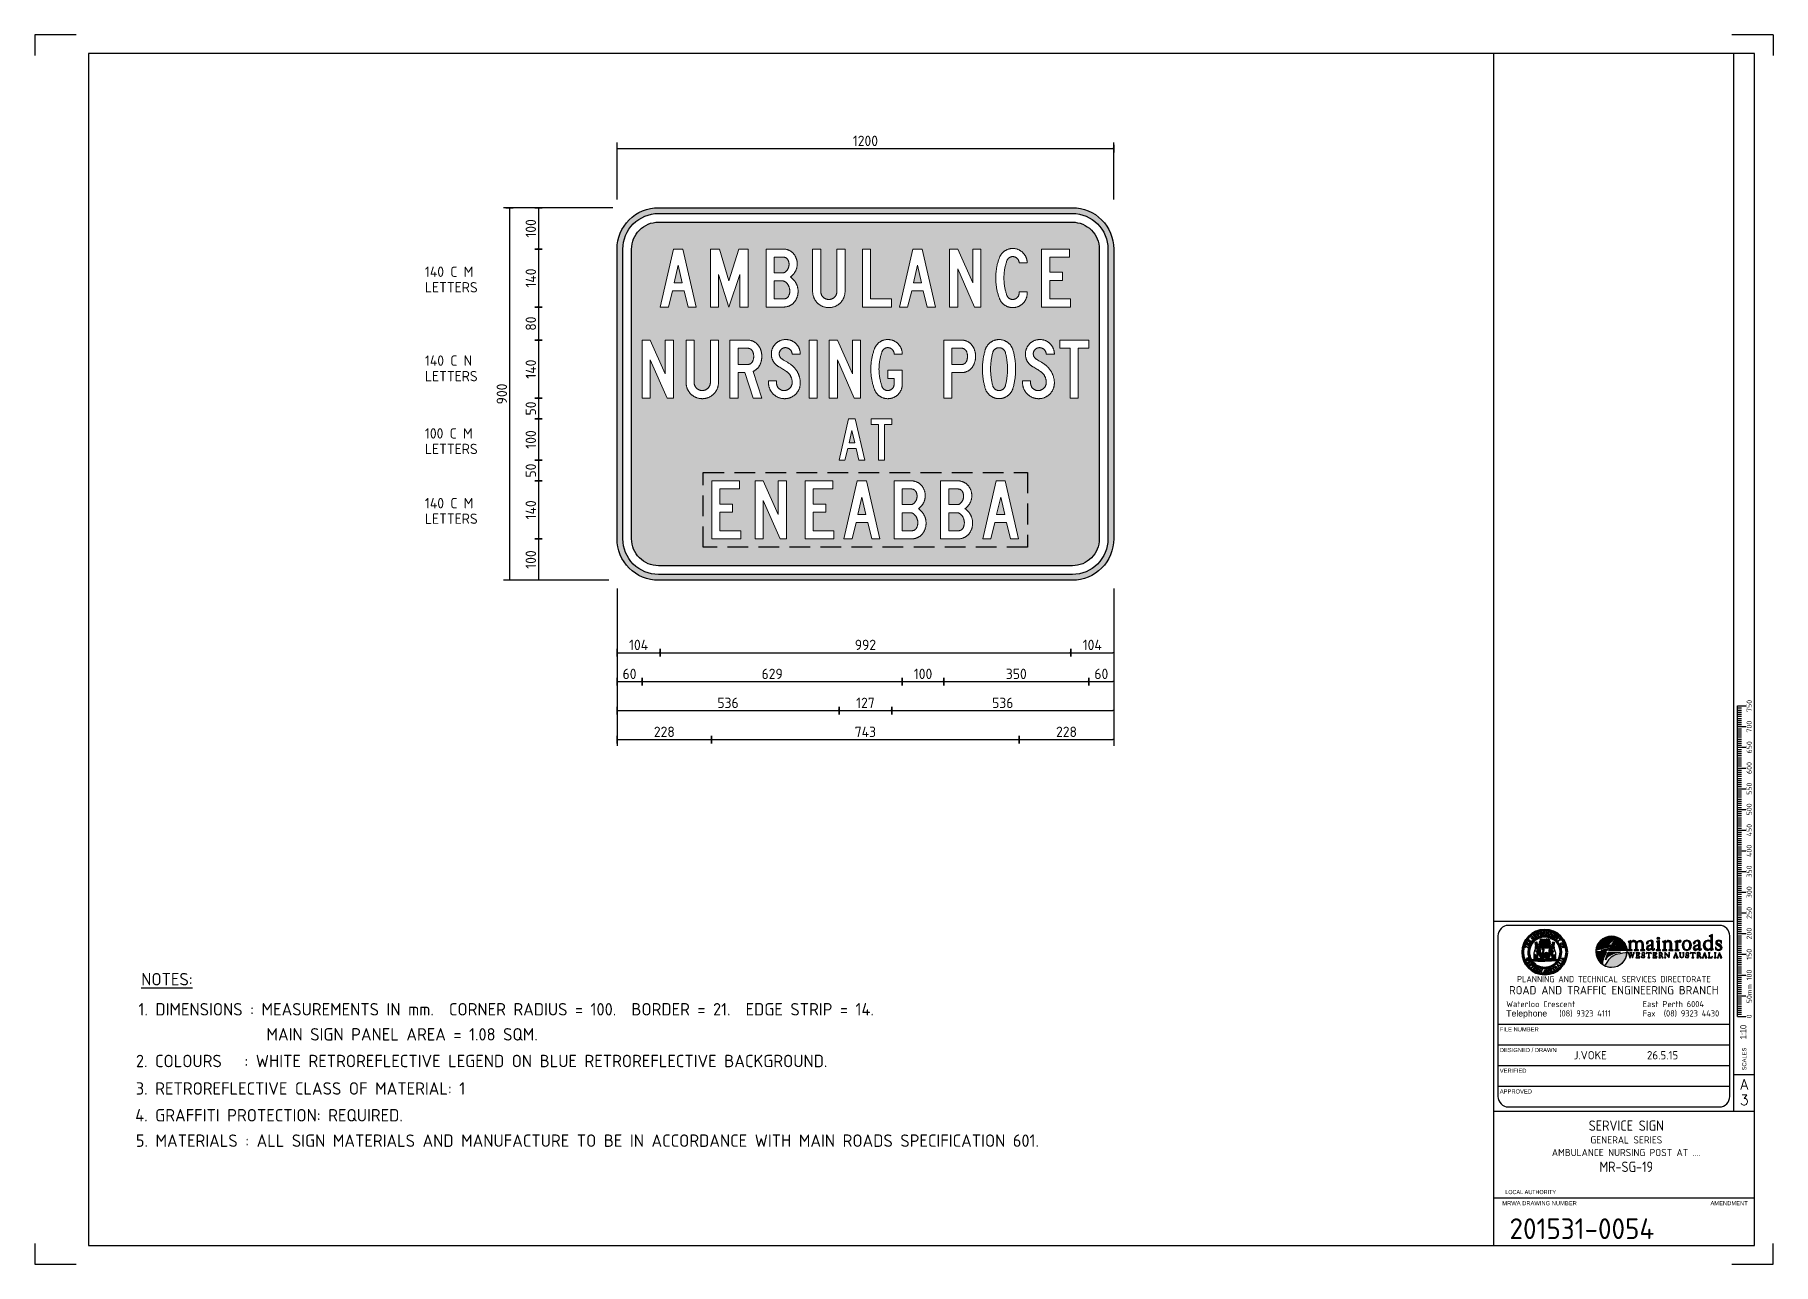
# Model space of a CAD drawing. Header units: millimetres. Extents: x 0 to 420, y 0 to 297.
import ezdxf
from ezdxf.enums import TextEntityAlignment as Align

# ---------------------------------------------------------------- set-up
doc = ezdxf.new("R2010")
doc.units = ezdxf.units.MM
doc.header["$MEASUREMENT"] = 0
doc.linetypes.add('HIDDEN', pattern=[0.375, 0.25, -0.125])
doc.layers.add('BLUE', color=7, linetype='Continuous', true_color=0x005bbb)
for name, color, linetype in [('COMMENTS', 4, 'Continuous'), ('L18', 4, 'Continuous'), ('L25', 1, 'Continuous'), ('L35', 3, 'Continuous'), ('State Govt Logo', 4, 'Continuous'), ('T25', 1, 'Continuous'), ('TBLK18', 4, 'Continuous'), ('TBLK25', 1, 'Continuous'), ('TBLK35', 3, 'Continuous'), ('TBLK50', 7, 'Continuous')]:
    doc.layers.add(name, color=color, linetype=linetype)
doc.styles.add('HELV', font='helvs.shx')
doc.styles.add('HELVL', font='helvl', dxfattribs={"width": 0.8})
doc.styles.add('ISO', font='iso3098b.shx')
doc.styles.add('ROMAND', font='romand')
doc.dimstyles.new('SIGNSDIM', dxfattribs={"dimtxt": 2.5, "dimasz": 0.2, "dimexe": 1.5, "dimexo": 2, "dimtad": 1, "dimdec": 4, "dimlfac": 10, "dimrnd": 1, "dimdsep": 46, "dimtxsty": 'ISO', "dimblk": 'SGNDIM', "dimcen": 2.5, "dimse2": 1, "dimadec": 0, "dimazin": 0, "dimtfac": 1, "dimtdec": 4, "dimtix": 1, "dimtmove": 0, "dimatfit": 3, "dimldrblk": 'SGNDIM', "dimfxl": 1, "dimtolj": 1, "dimtzin": 0, "dimarcsym": 0})

msp = doc.modelspace()

# ---------------------------------------------------------------- texts
at = {"layer": 'T25', "color": 3, "style": 'ISO'}
for s, p in [('%%UNOTES:', (25.724634, 67.354985)), ('1. DIMENSIONS : MEASUREMENTS IN mm.  CORNER RADIUS = 100.  BORDER = 21.  EDGE STRIP = 14.', (25.051759, 60.088566)), ('MAIN SIGN PANEL AREA = 1.08 SQM.', (55.972839, 54.035655)), ('2. COLOURS   : WHITE RETROREFLECTIVE LEGEND ON BLUE RETROREFLECTIVE BACKGROUND.', (24.437511, 47.595521)), ('3. RETROREFLECTIVE CLASS OF MATERIAL: 1', (24.416435, 40.955572)), ('4. GRAFFITI PROTECTION: REQUIRED.', (24.28186, 34.488873)), ('5. MATERIALS : ALL SIGN MATERIALS AND MANUFACTURE TO BE IN ACCORDANCE WITH MAIN ROADS SPECIFICATION 601. ', (24.416435, 28.353988))]:
    msp.add_text(s, height=3, dxfattribs=at).set_placement(p)

# ---------------------------------------------------------------- blocks, each defined once
blk = doc.blocks.new('BLK7DES')
at = {"layer": 'COMMENTS', "style": 'ISO'}
for s, p in [('140 C M', (0, 0)), ('LETTERS', (0, -3.75))]:
    blk.add_text(s, height=2.5, dxfattribs=at).set_placement(p)
blk = doc.blocks.new('BLK5DES')
at = {"layer": 'COMMENTS', "style": 'ISO'}
for s, p in [('100 C M', (0, 0)), ('LETTERS', (0, -3.75))]:
    blk.add_text(s, height=2.5, dxfattribs=at).set_placement(p)
blk = doc.blocks.new('BLK2DES')
at = {"layer": 'COMMENTS', "style": 'ISO'}
for s, p in [('140 C N', (0, 0)), ('LETTERS', (0, -3.75))]:
    blk.add_text(s, height=2.5, dxfattribs=at).set_placement(p)
blk = doc.blocks.new('BLK1DES')
at = {"layer": 'COMMENTS', "style": 'ISO'}
for s, p in [('140 C M', (0, 0)), ('LETTERS', (0, -3.75))]:
    blk.add_text(s, height=2.5, dxfattribs=at).set_placement(p)
blk = doc.blocks.new('SGNDIM')
for p, q in [((0, 0), (-1, 0)), ((0, 4.5), (0, -4.5))]:
    blk.add_line(p, q)
blk = doc.blocks.new('*D6')
at = {"layer": 'DEFPOINTS', "color": 0, "transparency": 16777216}
for p in [(260.68, 269.5), (140.68, 255.23), (260.68, 255.23)]:
    blk.add_point(p, dxfattribs=at)
at = {"layer": 'T25', "color": 0, "lineweight": -2, "transparency": 16777216}
for p, q in [((140.68, 257.23), (140.68, 271)), ((140.88, 269.5), (260.48, 269.5)), ((260.68, 257.23), (260.68, 271))]:
    blk.add_line(p, q, dxfattribs=at)
at = {"layer": 'T25', "color": 0, "lineweight": -2, "transparency": 16777216, "xscale": 0.2, "yscale": 0.2, "zscale": 0.2, "rotation": 180}
blk.add_blockref('SGNDIM', (140.68, 269.5), dxfattribs=at)
at = {"layer": 'T25', "color": 0, "lineweight": -2, "transparency": 16777216, "xscale": 0.2, "yscale": 0.2, "zscale": 0.2}
blk.add_blockref('SGNDIM', (260.68, 269.5), dxfattribs=at)
at = {"layer": 'T25', "color": 0, "transparency": 16777216, "insert": (200.68, 271.37), "char_height": 2.5, "attachment_point": 5, "style": 'ISO'}
blk.add_mtext('\\A1;1200', dxfattribs=at)
blk = doc.blocks.new('*D7')
at = {"layer": 'DEFPOINTS', "color": 0, "transparency": 16777216}
for p in [(135.76, 175.23), (121.71, 165.23), (135.76, 165.23)]:
    blk.add_point(p, dxfattribs=at)
at = {"layer": 'T25', "color": 0, "lineweight": -2, "transparency": 16777216}
for p, q in [((121.71, 175.03), (121.71, 165.43)), ((133.76, 165.23), (120.21, 165.23))]:
    blk.add_line(p, q, dxfattribs=at)
at = {"layer": 'T25', "color": 0, "lineweight": -2, "transparency": 16777216, "xscale": 0.2, "yscale": 0.2, "zscale": 0.2}
for p, rotation in [((121.71, 175.23), 90), ((121.71, 165.23), 270)]:
    blk.add_blockref('SGNDIM', p, dxfattribs=dict(at, rotation=rotation))
at = {"layer": 'T25', "color": 0, "transparency": 16777216, "insert": (119.84, 170.23), "char_height": 2.5, "attachment_point": 5, "rotation": 90, "style": 'ISO'}
blk.add_mtext('\\A1;100', dxfattribs=at)
blk = doc.blocks.new('*D8')
at = {"layer": 'DEFPOINTS', "color": 0, "transparency": 16777216}
for p in [(140.68, 189.23), (121.71, 175.23), (140.68, 175.23)]:
    blk.add_point(p, dxfattribs=at)
at = {"layer": 'T25', "color": 0, "lineweight": -2, "transparency": 16777216}
blk.add_line((121.71, 189.03), (121.71, 175.43), dxfattribs=at)
at = {"layer": 'T25', "color": 0, "lineweight": -2, "transparency": 16777216, "xscale": 0.2, "yscale": 0.2, "zscale": 0.2}
for p, rotation in [((121.71, 189.23), 90), ((121.71, 175.23), 270)]:
    blk.add_blockref('SGNDIM', p, dxfattribs=dict(at, rotation=rotation))
at = {"layer": 'T25', "color": 0, "transparency": 16777216, "insert": (119.84, 182.23), "char_height": 2.5, "attachment_point": 5, "rotation": 90, "style": 'ISO'}
blk.add_mtext('\\A1;140', dxfattribs=at)
blk = doc.blocks.new('*D9')
at = {"layer": 'DEFPOINTS', "color": 0, "transparency": 16777216}
for p in [(140.68, 194.23), (121.71, 189.23), (140.68, 189.23)]:
    blk.add_point(p, dxfattribs=at)
at = {"layer": 'T25', "color": 0, "lineweight": -2, "transparency": 16777216}
blk.add_line((121.71, 194.03), (121.71, 189.43), dxfattribs=at)
at = {"layer": 'T25', "color": 0, "lineweight": -2, "transparency": 16777216, "xscale": 0.2, "yscale": 0.2, "zscale": 0.2}
for p, rotation in [((121.71, 194.23), 90), ((121.71, 189.23), 270)]:
    blk.add_blockref('SGNDIM', p, dxfattribs=dict(at, rotation=rotation))
at = {"layer": 'T25', "color": 0, "transparency": 16777216, "insert": (119.84, 191.73), "char_height": 2.5, "attachment_point": 5, "rotation": 90, "style": 'ISO'}
blk.add_mtext('\\A1;50', dxfattribs=at)
blk = doc.blocks.new('*D10')
at = {"layer": 'DEFPOINTS', "color": 0, "transparency": 16777216}
for p in [(140.68, 204.23), (121.71, 194.23), (140.68, 194.23)]:
    blk.add_point(p, dxfattribs=at)
at = {"layer": 'T25', "color": 0, "lineweight": -2, "transparency": 16777216}
blk.add_line((121.71, 204.03), (121.71, 194.43), dxfattribs=at)
at = {"layer": 'T25', "color": 0, "lineweight": -2, "transparency": 16777216, "xscale": 0.2, "yscale": 0.2, "zscale": 0.2}
for p, rotation in [((121.71, 204.23), 90), ((121.71, 194.23), 270)]:
    blk.add_blockref('SGNDIM', p, dxfattribs=dict(at, rotation=rotation))
at = {"layer": 'T25', "color": 0, "transparency": 16777216, "insert": (119.84, 199.23), "char_height": 2.5, "attachment_point": 5, "rotation": 90, "style": 'ISO'}
blk.add_mtext('\\A1;100', dxfattribs=at)
blk = doc.blocks.new('*D11')
at = {"layer": 'DEFPOINTS', "color": 0, "transparency": 16777216}
for p in [(140.68, 209.23), (121.71, 204.23), (140.68, 204.23)]:
    blk.add_point(p, dxfattribs=at)
at = {"layer": 'T25', "color": 0, "lineweight": -2, "transparency": 16777216}
blk.add_line((121.71, 209.03), (121.71, 204.43), dxfattribs=at)
at = {"layer": 'T25', "color": 0, "lineweight": -2, "transparency": 16777216, "xscale": 0.2, "yscale": 0.2, "zscale": 0.2}
for p, rotation in [((121.71, 209.23), 90), ((121.71, 204.23), 270)]:
    blk.add_blockref('SGNDIM', p, dxfattribs=dict(at, rotation=rotation))
at = {"layer": 'T25', "color": 0, "transparency": 16777216, "insert": (119.84, 206.73), "char_height": 2.5, "attachment_point": 5, "rotation": 90, "style": 'ISO'}
blk.add_mtext('\\A1;50', dxfattribs=at)
blk = doc.blocks.new('*D12')
at = {"layer": 'DEFPOINTS', "color": 0, "transparency": 16777216}
for p in [(140.68, 223.23), (121.71, 209.23), (140.68, 209.23)]:
    blk.add_point(p, dxfattribs=at)
at = {"layer": 'T25', "color": 0, "lineweight": -2, "transparency": 16777216}
blk.add_line((121.71, 223.03), (121.71, 209.43), dxfattribs=at)
at = {"layer": 'T25', "color": 0, "lineweight": -2, "transparency": 16777216, "xscale": 0.2, "yscale": 0.2, "zscale": 0.2}
for p, rotation in [((121.71, 223.23), 90), ((121.71, 209.23), 270)]:
    blk.add_blockref('SGNDIM', p, dxfattribs=dict(at, rotation=rotation))
at = {"layer": 'T25', "color": 0, "transparency": 16777216, "insert": (119.84, 216.23), "char_height": 2.5, "attachment_point": 5, "rotation": 90, "style": 'ISO'}
blk.add_mtext('\\A1;140', dxfattribs=at)
blk = doc.blocks.new('*D13')
at = {"layer": 'DEFPOINTS', "color": 0, "transparency": 16777216}
for p in [(140.68, 231.23), (121.71, 223.23), (140.68, 223.23)]:
    blk.add_point(p, dxfattribs=at)
at = {"layer": 'T25', "color": 0, "lineweight": -2, "transparency": 16777216}
blk.add_line((121.71, 231.03), (121.71, 223.43), dxfattribs=at)
at = {"layer": 'T25', "color": 0, "lineweight": -2, "transparency": 16777216, "xscale": 0.2, "yscale": 0.2, "zscale": 0.2}
for p, rotation in [((121.71, 231.23), 90), ((121.71, 223.23), 270)]:
    blk.add_blockref('SGNDIM', p, dxfattribs=dict(at, rotation=rotation))
at = {"layer": 'T25', "color": 0, "transparency": 16777216, "insert": (119.84, 227.23), "char_height": 2.5, "attachment_point": 5, "rotation": 90, "style": 'ISO'}
blk.add_mtext('\\A1;80', dxfattribs=at)
blk = doc.blocks.new('*D14')
at = {"layer": 'DEFPOINTS', "color": 0, "transparency": 16777216}
for p in [(140.68, 245.23), (121.71, 231.23), (140.68, 231.23)]:
    blk.add_point(p, dxfattribs=at)
at = {"layer": 'T25', "color": 0, "lineweight": -2, "transparency": 16777216}
blk.add_line((121.71, 245.03), (121.71, 231.43), dxfattribs=at)
at = {"layer": 'T25', "color": 0, "lineweight": -2, "transparency": 16777216, "xscale": 0.2, "yscale": 0.2, "zscale": 0.2}
for p, rotation in [((121.71, 245.23), 90), ((121.71, 231.23), 270)]:
    blk.add_blockref('SGNDIM', p, dxfattribs=dict(at, rotation=rotation))
at = {"layer": 'T25', "color": 0, "transparency": 16777216, "insert": (119.84, 238.23), "char_height": 2.5, "attachment_point": 5, "rotation": 90, "style": 'ISO'}
blk.add_mtext('\\A1;140', dxfattribs=at)
blk = doc.blocks.new('*D15')
at = {"layer": 'DEFPOINTS', "color": 0, "transparency": 16777216}
for p in [(141.68, 255.23), (121.71, 245.23), (141.68, 245.23)]:
    blk.add_point(p, dxfattribs=at)
at = {"layer": 'T25', "color": 0, "lineweight": -2, "transparency": 16777216}
for p, q in [((139.68, 255.23), (120.21, 255.23)), ((121.71, 255.03), (121.71, 245.43))]:
    blk.add_line(p, q, dxfattribs=at)
at = {"layer": 'T25', "color": 0, "lineweight": -2, "transparency": 16777216, "xscale": 0.2, "yscale": 0.2, "zscale": 0.2}
for p, rotation in [((121.71, 255.23), 90), ((121.71, 245.23), 270)]:
    blk.add_blockref('SGNDIM', p, dxfattribs=dict(at, rotation=rotation))
at = {"layer": 'T25', "color": 0, "transparency": 16777216, "insert": (119.84, 250.23), "char_height": 2.5, "attachment_point": 5, "rotation": 90, "style": 'ISO'}
blk.add_mtext('\\A1;100', dxfattribs=at)
blk = doc.blocks.new('*D16')
at = {"layer": 'DEFPOINTS', "color": 0, "transparency": 16777216}
for p in [(237.84, 165.23), (260.68, 165.23), (260.68, 126.73)]:
    blk.add_point(p, dxfattribs=at)
at = {"layer": 'T25', "color": 0, "lineweight": -2, "transparency": 16777216}
for p, q in [((260.68, 163.23), (260.68, 125.23)), ((238.04, 126.73), (260.48, 126.73))]:
    blk.add_line(p, q, dxfattribs=at)
at = {"layer": 'T25', "color": 0, "lineweight": -2, "transparency": 16777216, "xscale": 0.2, "yscale": 0.2, "zscale": 0.2, "rotation": 180}
blk.add_blockref('SGNDIM', (237.84, 126.73), dxfattribs=at)
at = {"layer": 'T25', "color": 0, "lineweight": -2, "transparency": 16777216, "xscale": 0.2, "yscale": 0.2, "zscale": 0.2}
blk.add_blockref('SGNDIM', (260.68, 126.73), dxfattribs=at)
at = {"layer": 'T25', "color": 0, "transparency": 16777216, "insert": (249.26, 128.61), "char_height": 2.5, "attachment_point": 5, "style": 'ISO'}
blk.add_mtext('\\A1;228', dxfattribs=at)
blk = doc.blocks.new('*D17')
at = {"layer": 'DEFPOINTS', "color": 0, "transparency": 16777216}
for p in [(163.52, 165.23), (237.84, 165.23), (237.84, 126.73)]:
    blk.add_point(p, dxfattribs=at)
at = {"layer": 'T25', "color": 0, "lineweight": -2, "transparency": 16777216}
blk.add_line((163.72, 126.73), (237.64, 126.73), dxfattribs=at)
at = {"layer": 'T25', "color": 0, "lineweight": -2, "transparency": 16777216, "xscale": 0.2, "yscale": 0.2, "zscale": 0.2, "rotation": 180}
blk.add_blockref('SGNDIM', (163.52, 126.73), dxfattribs=at)
at = {"layer": 'T25', "color": 0, "lineweight": -2, "transparency": 16777216, "xscale": 0.2, "yscale": 0.2, "zscale": 0.2}
blk.add_blockref('SGNDIM', (237.84, 126.73), dxfattribs=at)
at = {"layer": 'T25', "color": 0, "transparency": 16777216, "insert": (200.68, 128.61), "char_height": 2.5, "attachment_point": 5, "style": 'ISO'}
blk.add_mtext('\\A1;743', dxfattribs=at)
blk = doc.blocks.new('*D18')
at = {"layer": 'DEFPOINTS', "color": 0, "transparency": 16777216}
for p in [(140.68, 165.23), (163.52, 165.23), (163.52, 126.73)]:
    blk.add_point(p, dxfattribs=at)
at = {"layer": 'T25', "color": 0, "lineweight": -2, "transparency": 16777216}
for p, q in [((140.68, 163.23), (140.68, 125.23)), ((140.88, 126.73), (163.32, 126.73))]:
    blk.add_line(p, q, dxfattribs=at)
at = {"layer": 'T25', "color": 0, "lineweight": -2, "transparency": 16777216, "xscale": 0.2, "yscale": 0.2, "zscale": 0.2, "rotation": 180}
blk.add_blockref('SGNDIM', (140.68, 126.73), dxfattribs=at)
at = {"layer": 'T25', "color": 0, "lineweight": -2, "transparency": 16777216, "xscale": 0.2, "yscale": 0.2, "zscale": 0.2}
blk.add_blockref('SGNDIM', (163.52, 126.73), dxfattribs=at)
at = {"layer": 'T25', "color": 0, "transparency": 16777216, "insert": (152.1, 128.61), "char_height": 2.5, "attachment_point": 5, "style": 'ISO'}
blk.add_mtext('\\A1;228', dxfattribs=at)
blk = doc.blocks.new('*D19')
at = {"layer": 'DEFPOINTS', "color": 0, "transparency": 16777216}
for p in [(207.05, 165.23), (260.68, 165.23), (260.68, 133.73)]:
    blk.add_point(p, dxfattribs=at)
at = {"layer": 'T25', "color": 0, "lineweight": -2, "transparency": 16777216}
for p, q in [((260.68, 163.23), (260.68, 132.23)), ((207.25, 133.73), (260.48, 133.73))]:
    blk.add_line(p, q, dxfattribs=at)
at = {"layer": 'T25', "color": 0, "lineweight": -2, "transparency": 16777216, "xscale": 0.2, "yscale": 0.2, "zscale": 0.2, "rotation": 180}
blk.add_blockref('SGNDIM', (207.05, 133.73), dxfattribs=at)
at = {"layer": 'T25', "color": 0, "lineweight": -2, "transparency": 16777216, "xscale": 0.2, "yscale": 0.2, "zscale": 0.2}
blk.add_blockref('SGNDIM', (260.68, 133.73), dxfattribs=at)
at = {"layer": 'T25', "color": 0, "transparency": 16777216, "insert": (233.86, 135.61), "char_height": 2.5, "attachment_point": 5, "style": 'ISO'}
blk.add_mtext('\\A1;536', dxfattribs=at)
blk = doc.blocks.new('*D20')
at = {"layer": 'DEFPOINTS', "color": 0, "transparency": 16777216}
for p in [(194.31, 165.23), (207.05, 165.23), (207.05, 133.73)]:
    blk.add_point(p, dxfattribs=at)
at = {"layer": 'T25', "color": 0, "lineweight": -2, "transparency": 16777216}
blk.add_line((194.51, 133.73), (206.85, 133.73), dxfattribs=at)
at = {"layer": 'T25', "color": 0, "lineweight": -2, "transparency": 16777216, "xscale": 0.2, "yscale": 0.2, "zscale": 0.2, "rotation": 180}
blk.add_blockref('SGNDIM', (194.31, 133.73), dxfattribs=at)
at = {"layer": 'T25', "color": 0, "lineweight": -2, "transparency": 16777216, "xscale": 0.2, "yscale": 0.2, "zscale": 0.2}
blk.add_blockref('SGNDIM', (207.05, 133.73), dxfattribs=at)
at = {"layer": 'T25', "color": 0, "transparency": 16777216, "insert": (200.68, 135.61), "char_height": 2.5, "attachment_point": 5, "style": 'ISO'}
blk.add_mtext('\\A1;127', dxfattribs=at)
blk = doc.blocks.new('*D21')
at = {"layer": 'DEFPOINTS', "color": 0, "transparency": 16777216}
for p in [(140.68, 165.23), (194.31, 165.23), (194.31, 133.73)]:
    blk.add_point(p, dxfattribs=at)
at = {"layer": 'T25', "color": 0, "lineweight": -2, "transparency": 16777216}
for p, q in [((140.68, 163.23), (140.68, 132.23)), ((140.88, 133.73), (194.11, 133.73))]:
    blk.add_line(p, q, dxfattribs=at)
at = {"layer": 'T25', "color": 0, "lineweight": -2, "transparency": 16777216, "xscale": 0.2, "yscale": 0.2, "zscale": 0.2, "rotation": 180}
blk.add_blockref('SGNDIM', (140.68, 133.73), dxfattribs=at)
at = {"layer": 'T25', "color": 0, "lineweight": -2, "transparency": 16777216, "xscale": 0.2, "yscale": 0.2, "zscale": 0.2}
blk.add_blockref('SGNDIM', (194.31, 133.73), dxfattribs=at)
at = {"layer": 'T25', "color": 0, "transparency": 16777216, "insert": (167.49, 135.61), "char_height": 2.5, "attachment_point": 5, "style": 'ISO'}
blk.add_mtext('\\A1;536', dxfattribs=at)
blk = doc.blocks.new('*D22')
at = {"layer": 'DEFPOINTS', "color": 0, "transparency": 16777216}
for p in [(254.65, 165.23), (260.68, 165.23), (260.68, 140.73)]:
    blk.add_point(p, dxfattribs=at)
at = {"layer": 'T25', "color": 0, "lineweight": -2, "transparency": 16777216}
for p, q in [((260.68, 163.23), (260.68, 139.23)), ((254.85, 140.73), (260.48, 140.73))]:
    blk.add_line(p, q, dxfattribs=at)
at = {"layer": 'T25', "color": 0, "lineweight": -2, "transparency": 16777216, "xscale": 0.2, "yscale": 0.2, "zscale": 0.2, "rotation": 180}
blk.add_blockref('SGNDIM', (254.65, 140.73), dxfattribs=at)
at = {"layer": 'T25', "color": 0, "lineweight": -2, "transparency": 16777216, "xscale": 0.2, "yscale": 0.2, "zscale": 0.2}
blk.add_blockref('SGNDIM', (260.68, 140.73), dxfattribs=at)
at = {"layer": 'T25', "color": 0, "transparency": 16777216, "insert": (257.67, 142.61), "char_height": 2.5, "attachment_point": 5, "style": 'ISO'}
blk.add_mtext('\\A1;60', dxfattribs=at)
blk = doc.blocks.new('*D23')
at = {"layer": 'DEFPOINTS', "color": 0, "transparency": 16777216}
for p in [(219.61, 165.23), (254.65, 165.23), (254.65, 140.73)]:
    blk.add_point(p, dxfattribs=at)
at = {"layer": 'T25', "color": 0, "lineweight": -2, "transparency": 16777216}
blk.add_line((219.81, 140.73), (254.45, 140.73), dxfattribs=at)
at = {"layer": 'T25', "color": 0, "lineweight": -2, "transparency": 16777216, "xscale": 0.2, "yscale": 0.2, "zscale": 0.2, "rotation": 180}
blk.add_blockref('SGNDIM', (219.61, 140.73), dxfattribs=at)
at = {"layer": 'T25', "color": 0, "lineweight": -2, "transparency": 16777216, "xscale": 0.2, "yscale": 0.2, "zscale": 0.2}
blk.add_blockref('SGNDIM', (254.65, 140.73), dxfattribs=at)
at = {"layer": 'T25', "color": 0, "transparency": 16777216, "insert": (237.13, 142.61), "char_height": 2.5, "attachment_point": 5, "style": 'ISO'}
blk.add_mtext('\\A1;350', dxfattribs=at)
blk = doc.blocks.new('*D24')
at = {"layer": 'DEFPOINTS', "color": 0, "transparency": 16777216}
for p in [(209.59, 165.23), (219.61, 165.23), (219.61, 140.73)]:
    blk.add_point(p, dxfattribs=at)
at = {"layer": 'T25', "color": 0, "lineweight": -2, "transparency": 16777216}
blk.add_line((209.79, 140.73), (219.41, 140.73), dxfattribs=at)
at = {"layer": 'T25', "color": 0, "lineweight": -2, "transparency": 16777216, "xscale": 0.2, "yscale": 0.2, "zscale": 0.2, "rotation": 180}
blk.add_blockref('SGNDIM', (209.59, 140.73), dxfattribs=at)
at = {"layer": 'T25', "color": 0, "lineweight": -2, "transparency": 16777216, "xscale": 0.2, "yscale": 0.2, "zscale": 0.2}
blk.add_blockref('SGNDIM', (219.61, 140.73), dxfattribs=at)
at = {"layer": 'T25', "color": 0, "transparency": 16777216, "insert": (214.6, 142.61), "char_height": 2.5, "attachment_point": 5, "style": 'ISO'}
blk.add_mtext('\\A1;100', dxfattribs=at)
blk = doc.blocks.new('*D25')
at = {"layer": 'DEFPOINTS', "color": 0, "transparency": 16777216}
for p in [(146.71, 165.23), (209.59, 165.23), (209.59, 140.73)]:
    blk.add_point(p, dxfattribs=at)
at = {"layer": 'T25', "color": 0, "lineweight": -2, "transparency": 16777216}
blk.add_line((146.91, 140.73), (209.39, 140.73), dxfattribs=at)
at = {"layer": 'T25', "color": 0, "lineweight": -2, "transparency": 16777216, "xscale": 0.2, "yscale": 0.2, "zscale": 0.2, "rotation": 180}
blk.add_blockref('SGNDIM', (146.71, 140.73), dxfattribs=at)
at = {"layer": 'T25', "color": 0, "lineweight": -2, "transparency": 16777216, "xscale": 0.2, "yscale": 0.2, "zscale": 0.2}
blk.add_blockref('SGNDIM', (209.59, 140.73), dxfattribs=at)
at = {"layer": 'T25', "color": 0, "transparency": 16777216, "insert": (178.15, 142.61), "char_height": 2.5, "attachment_point": 5, "style": 'ISO'}
blk.add_mtext('\\A1;629', dxfattribs=at)
blk = doc.blocks.new('*D26')
at = {"layer": 'DEFPOINTS', "color": 0, "transparency": 16777216}
for p in [(140.68, 165.23), (146.71, 165.23), (146.71, 140.73)]:
    blk.add_point(p, dxfattribs=at)
at = {"layer": 'T25', "color": 0, "lineweight": -2, "transparency": 16777216}
for p, q in [((140.68, 163.23), (140.68, 139.23)), ((140.88, 140.73), (146.51, 140.73))]:
    blk.add_line(p, q, dxfattribs=at)
at = {"layer": 'T25', "color": 0, "lineweight": -2, "transparency": 16777216, "xscale": 0.2, "yscale": 0.2, "zscale": 0.2, "rotation": 180}
blk.add_blockref('SGNDIM', (140.68, 140.73), dxfattribs=at)
at = {"layer": 'T25', "color": 0, "lineweight": -2, "transparency": 16777216, "xscale": 0.2, "yscale": 0.2, "zscale": 0.2}
blk.add_blockref('SGNDIM', (146.71, 140.73), dxfattribs=at)
at = {"layer": 'T25', "color": 0, "transparency": 16777216, "insert": (143.69, 142.61), "char_height": 2.5, "attachment_point": 5, "style": 'ISO'}
blk.add_mtext('\\A1;60', dxfattribs=at)
blk = doc.blocks.new('*D27')
at = {"layer": 'DEFPOINTS', "color": 0, "transparency": 16777216}
for p in [(250.27, 165.23), (260.68, 165.23), (260.68, 147.73)]:
    blk.add_point(p, dxfattribs=at)
at = {"layer": 'T25', "color": 0, "lineweight": -2, "transparency": 16777216}
for p, q in [((260.68, 163.23), (260.68, 146.23)), ((250.47, 147.73), (260.48, 147.73))]:
    blk.add_line(p, q, dxfattribs=at)
at = {"layer": 'T25', "color": 0, "lineweight": -2, "transparency": 16777216, "xscale": 0.2, "yscale": 0.2, "zscale": 0.2, "rotation": 180}
blk.add_blockref('SGNDIM', (250.27, 147.73), dxfattribs=at)
at = {"layer": 'T25', "color": 0, "lineweight": -2, "transparency": 16777216, "xscale": 0.2, "yscale": 0.2, "zscale": 0.2}
blk.add_blockref('SGNDIM', (260.68, 147.73), dxfattribs=at)
at = {"layer": 'T25', "color": 0, "transparency": 16777216, "insert": (255.48, 149.61), "char_height": 2.5, "attachment_point": 5, "style": 'ISO'}
blk.add_mtext('\\A1;104', dxfattribs=at)
blk = doc.blocks.new('*D28')
at = {"layer": 'DEFPOINTS', "color": 0, "transparency": 16777216}
for p in [(151.08, 165.23), (250.27, 165.23), (250.27, 147.73)]:
    blk.add_point(p, dxfattribs=at)
at = {"layer": 'T25', "color": 0, "lineweight": -2, "transparency": 16777216}
blk.add_line((151.28, 147.73), (250.07, 147.73), dxfattribs=at)
at = {"layer": 'T25', "color": 0, "lineweight": -2, "transparency": 16777216, "xscale": 0.2, "yscale": 0.2, "zscale": 0.2, "rotation": 180}
blk.add_blockref('SGNDIM', (151.08, 147.73), dxfattribs=at)
at = {"layer": 'T25', "color": 0, "lineweight": -2, "transparency": 16777216, "xscale": 0.2, "yscale": 0.2, "zscale": 0.2}
blk.add_blockref('SGNDIM', (250.27, 147.73), dxfattribs=at)
at = {"layer": 'T25', "color": 0, "transparency": 16777216, "insert": (200.68, 149.61), "char_height": 2.5, "attachment_point": 5, "style": 'ISO'}
blk.add_mtext('\\A1;992', dxfattribs=at)
blk = doc.blocks.new('*D29')
at = {"layer": 'DEFPOINTS', "color": 0, "transparency": 16777216}
for p in [(140.68, 165.23), (151.08, 165.23), (151.08, 147.73)]:
    blk.add_point(p, dxfattribs=at)
at = {"layer": 'T25', "color": 0, "lineweight": -2, "transparency": 16777216}
for p, q in [((140.68, 163.23), (140.68, 146.23)), ((140.88, 147.73), (150.88, 147.73))]:
    blk.add_line(p, q, dxfattribs=at)
at = {"layer": 'T25', "color": 0, "lineweight": -2, "transparency": 16777216, "xscale": 0.2, "yscale": 0.2, "zscale": 0.2, "rotation": 180}
blk.add_blockref('SGNDIM', (140.68, 147.73), dxfattribs=at)
at = {"layer": 'T25', "color": 0, "lineweight": -2, "transparency": 16777216, "xscale": 0.2, "yscale": 0.2, "zscale": 0.2}
blk.add_blockref('SGNDIM', (151.08, 147.73), dxfattribs=at)
at = {"layer": 'T25', "color": 0, "transparency": 16777216, "insert": (145.88, 149.61), "char_height": 2.5, "attachment_point": 5, "style": 'ISO'}
blk.add_mtext('\\A1;104', dxfattribs=at)
blk = doc.blocks.new('*D30')
at = {"layer": 'DEFPOINTS', "color": 0, "transparency": 16777216}
for p in [(140.68, 255.23), (114.71, 165.23), (140.68, 165.23)]:
    blk.add_point(p, dxfattribs=at)
at = {"layer": 'T25', "color": 0, "lineweight": -2, "transparency": 16777216}
for p, q in [((138.68, 255.23), (113.21, 255.23)), ((114.71, 255.03), (114.71, 165.43)), ((138.68, 165.23), (113.21, 165.23))]:
    blk.add_line(p, q, dxfattribs=at)
at = {"layer": 'T25', "color": 0, "lineweight": -2, "transparency": 16777216, "xscale": 0.2, "yscale": 0.2, "zscale": 0.2}
for p, rotation in [((114.71, 255.23), 90), ((114.71, 165.23), 270)]:
    blk.add_blockref('SGNDIM', p, dxfattribs=dict(at, rotation=rotation))
at = {"layer": 'T25', "color": 0, "transparency": 16777216, "insert": (112.84, 210.23), "char_height": 2.5, "attachment_point": 5, "rotation": 90, "style": 'ISO'}
blk.add_mtext('\\A1;900', dxfattribs=at)
blk = doc.blocks.new('A3BBLK')
at = {"layer": 'TBLK25'}
for p, q in [((10, 297), (0, 297)), ((0, 297), (0, 292)), ((420, 297), (410, 297)), ((420, 297), (420, 292)), ((0, 5), (0, 0)), ((420, 0), (420, 5)), ((0, 0), (10, 0)), ((410, 0), (420, 0))]:
    blk.add_line(p, q, dxfattribs=at)
at = {"layer": 'TBLK50'}
for p, q in [((415.5, 292.5), (13, 292.5)), ((13, 292.5), (13, 4.5)), ((352.5, 4.5), (352.5, 292.5)), ((415.5, 4.5), (415.5, 292.5)), ((13, 4.5), (415.5, 4.5))]:
    blk.add_line(p, q, dxfattribs=at)
blk = doc.blocks.new('MR logo')
at = {"layer": 'TBLK18'}
h = blk.add_hatch(color=256, dxfattribs=at)
edge = h.paths.add_edge_path()
edge.add_spline(control_points=[(0, -6.23), (-0.73, -5.99), (-1.5, -5.86), (-2.31, -5.86), (-2.31, -5.86), (-6.25, -5.86), (-9.48, -8.89), (-9.79, -12.74), (-9.79, -12.74), (-9.75, -12.71), (-9.7, -12.69), (-9.65, -12.67), (-9.65, -12.67), (-9.26, -12.56), (-5.85, -11.67), (-3.32, -11.01), (-3.32, -11.01), (-3.32, -11.01), (-3.32, -11.01), (-3.32, -11.01), (-3.32, -11.01), (-3.32, -11.01), (-3.31, -11.01), (-3.31, -11.01), (-3.31, -11.01), (-3.13, -10.71), (-2.94, -10.4), (-2.74, -10.09), (-2.74, -10.09), (-2.74, -10.09), (-2.74, -10.09), (-2.74, -10.09), (-2.74, -10.09), (-2.74, -10.09), (-2.74, -10.08), (-2.74, -10.08), (-2.74, -10.08), (-3.11, -10.04), (-3.47, -9.99), (-3.74, -9.94), (-3.74, -9.94), (-4.49, -9.8), (-1.74, -8.48), (-0.5, -6.89), (-0.5, -6.89), (-0.33, -6.7), (-0.26, -6.56), (0, -6.23)], knot_values=[0, 0, 0, 0, 0.083333, 0.083333, 0.083333, 0.083333, 0.166667, 0.166667, 0.166667, 0.166667, 0.25, 0.25, 0.25, 0.25, 0.333333, 0.333333, 0.333333, 0.333333, 0.416667, 0.416667, 0.416667, 0.416667, 0.5, 0.5, 0.5, 0.5, 0.583333, 0.583333, 0.583333, 0.583333, 0.666667, 0.666667, 0.666667, 0.666667, 0.75, 0.75, 0.75, 0.75, 0.833333, 0.833333, 0.833333, 0.833333, 0.916667, 0.916667, 0.916667, 0.916667, 1, 1, 1, 1], degree=3, periodic=0)
h = blk.add_hatch(color=256, dxfattribs=at)
edge = h.paths.add_edge_path()
edge.add_spline(control_points=[(5.17, -12.87), (4.97, -9.81), (2.93, -7.24), (0.15, -6.27), (0.15, -6.27), (-0.72, -7.58), (-1.46, -8.75), (-2.1, -9.85), (-2.1, -9.85), (-2.1, -9.85), (-2.1, -9.85), (-2.1, -9.85), (-2.1, -9.85), (-2.1, -9.85), (-2.1, -9.85), (-2.1, -9.85), (-2.1, -9.85), (-1.46, -9.9), (-0.73, -9.97), (-0.29, -10.01), (-0.29, -10.01), (0.34, -10.07), (0.72, -10.24), (0, -10.47), (0, -10.47), (-0.6, -10.65), (-1.74, -11.01), (-2.95, -11.38), (-2.95, -11.38), (-2.93, -11.35), (-3.39, -12.25), (-3.62, -12.76), (-3.62, -12.76), (-3.62, -12.76), (-3.32, -12.76), (-3.32, -12.76), (-3.32, -12.76), (-3.32, -12.76), (-3.32, -12.76), (-3.32, -12.76), (-3.32, -12.76), (-0.78, -12.75), (1.84, -12.74), (4.53, -12.74), (4.53, -12.74), (4.81, -12.74), (5.03, -12.79), (5.17, -12.87)], knot_values=[0, 0, 0, 0, 0.083333, 0.083333, 0.083333, 0.083333, 0.166667, 0.166667, 0.166667, 0.166667, 0.25, 0.25, 0.25, 0.25, 0.333333, 0.333333, 0.333333, 0.333333, 0.416667, 0.416667, 0.416667, 0.416667, 0.5, 0.5, 0.5, 0.5, 0.583333, 0.583333, 0.583333, 0.583333, 0.666667, 0.666667, 0.666667, 0.666667, 0.75, 0.75, 0.75, 0.75, 0.833333, 0.833333, 0.833333, 0.833333, 0.916667, 0.916667, 0.916667, 0.916667, 1, 1, 1, 1], degree=3, periodic=0)
h = blk.add_hatch(color=256, dxfattribs=at)
edge = h.paths.add_edge_path()
edge.add_spline(control_points=[(5.62, -12.7), (5.62, -12.7), (5.62, -12.5), (5.62, -12.5), (5.62, -12.5), (6.08, -12.47), (6.22, -12.47), (6.22, -11.91), (6.22, -11.91), (6.22, -11.91), (6.22, -9.16), (6.22, -9.16), (6.22, -9.16), (6.22, -8.8), (6, -8.68), (5.69, -8.54), (5.69, -8.54), (5.69, -8.54), (5.69, -8.45), (5.69, -8.45), (5.69, -8.45), (6.19, -8.36), (6.6, -8.12), (7.04, -7.95), (7.04, -7.95), (7.04, -7.95), (7.04, -8.82), (7.04, -8.82), (7.04, -8.82), (7.51, -8.3), (7.89, -7.95), (8.62, -7.95), (8.62, -7.95), (9.26, -7.95), (9.71, -8.33), (9.98, -8.89), (9.98, -8.89), (10.4, -8.4), (10.87, -7.95), (11.54, -7.95), (11.54, -7.95), (12.51, -7.95), (13.11, -8.91), (13.11, -9.67), (13.11, -9.67), (13.11, -9.67), (13.11, -11.91), (13.11, -11.91), (13.11, -11.91), (13.09, -12.47), (13.14, -12.47), (13.75, -12.5), (13.75, -12.5), (13.75, -12.5), (13.75, -12.7), (13.75, -12.7), (13.75, -12.7), (13.75, -12.7), (11.66, -12.7), (11.66, -12.7), (11.66, -12.7), (11.66, -12.7), (11.66, -12.5), (11.66, -12.5), (11.66, -12.5), (12.19, -12.47), (12.27, -12.47), (12.27, -11.91), (12.27, -11.91), (12.27, -11.91), (12.27, -9.63), (12.27, -9.63), (12.27, -9.63), (12.27, -8.91), (11.91, -8.42), (11.16, -8.42), (11.16, -8.42), (10.68, -8.42), (10.09, -8.86), (10.09, -9.36), (10.09, -9.36), (10.09, -9.36), (10.09, -11.91), (10.09, -11.91), (10.09, -11.91), (10.09, -12.47), (10.29, -12.47), (10.68, -12.5), (10.68, -12.5), (10.68, -12.5), (10.68, -12.7), (10.68, -12.7), (10.68, -12.7), (10.68, -12.7), (8.64, -12.7), (8.64, -12.7), (8.64, -12.7), (8.64, -12.7), (8.64, -12.5), (8.64, -12.5), (8.64, -12.5), (9.2, -12.47), (9.24, -12.45), (9.24, -11.89), (9.24, -11.89), (9.24, -11.89), (9.24, -9.57), (9.24, -9.57), (9.24, -9.57), (9.24, -8.88), (9, -8.42), (8.22, -8.42), (8.22, -8.42), (7.46, -8.42), (7.07, -9.06), (7.07, -9.26), (7.07, -9.26), (7.07, -9.26), (7.07, -11.91), (7.07, -11.91), (7.07, -11.91), (7.07, -12.47), (7.27, -12.47), (7.63, -12.5), (7.63, -12.5), (7.63, -12.5), (7.63, -12.7), (7.63, -12.7), (7.63, -12.7), (7.63, -12.7), (5.62, -12.7), (5.62, -12.7)], knot_values=[0, 0, 0, 0, 0.030303, 0.030303, 0.030303, 0.030303, 0.060606, 0.060606, 0.060606, 0.060606, 0.090909, 0.090909, 0.090909, 0.090909, 0.121212, 0.121212, 0.121212, 0.121212, 0.151515, 0.151515, 0.151515, 0.151515, 0.181818, 0.181818, 0.181818, 0.181818, 0.212121, 0.212121, 0.212121, 0.212121, 0.242424, 0.242424, 0.242424, 0.242424, 0.272727, 0.272727, 0.272727, 0.272727, 0.30303, 0.30303, 0.30303, 0.30303, 0.333333, 0.333333, 0.333333, 0.333333, 0.363636, 0.363636, 0.363636, 0.363636, 0.393939, 0.393939, 0.393939, 0.393939, 0.424242, 0.424242, 0.424242, 0.424242, 0.454545, 0.454545, 0.454545, 0.454545, 0.484848, 0.484848, 0.484848, 0.484848, 0.515152, 0.515152, 0.515152, 0.515152, 0.545455, 0.545455, 0.545455, 0.545455, 0.575758, 0.575758, 0.575758, 0.575758, 0.606061, 0.606061, 0.606061, 0.606061, 0.636364, 0.636364, 0.636364, 0.636364, 0.666667, 0.666667, 0.666667, 0.666667, 0.69697, 0.69697, 0.69697, 0.69697, 0.727273, 0.727273, 0.727273, 0.727273, 0.757576, 0.757576, 0.757576, 0.757576, 0.787879, 0.787879, 0.787879, 0.787879, 0.818182, 0.818182, 0.818182, 0.818182, 0.848485, 0.848485, 0.848485, 0.848485, 0.878788, 0.878788, 0.878788, 0.878788, 0.909091, 0.909091, 0.909091, 0.909091, 0.939394, 0.939394, 0.939394, 0.939394, 0.969697, 0.969697, 0.969697, 0.969697, 1, 1, 1, 1], degree=3, periodic=0)
h = blk.add_hatch(color=256, dxfattribs=at)
edge = h.paths.add_edge_path()
edge.add_spline(control_points=[(17.02, -8.7), (17.02, -8.27), (16.75, -8.14), (16.35, -8.14), (16.35, -8.14), (15.97, -8.14), (15.41, -8.38), (15.41, -8.66), (15.41, -8.66), (15.41, -8.72), (15.42, -8.79), (15.42, -8.89), (15.42, -8.89), (15.42, -9.3), (15.33, -9.59), (14.87, -9.59), (14.87, -9.59), (14.68, -9.59), (14.55, -9.4), (14.55, -9.23), (14.55, -9.23), (14.55, -8.99), (14.71, -8.77), (14.93, -8.57), (14.93, -8.57), (15.42, -8.16), (16.19, -7.83), (16.82, -7.83), (16.82, -7.83), (17.48, -7.83), (17.83, -8.23), (17.83, -8.87), (17.83, -8.87), (17.83, -8.87), (17.83, -11.74), (17.83, -11.74), (17.83, -11.74), (17.83, -11.92), (17.83, -12.25), (18.07, -12.25), (18.07, -12.25), (18.25, -12.25), (18.34, -12.02), (18.37, -11.89), (18.37, -11.89), (18.37, -11.89), (18.55, -11.89), (18.55, -11.89), (18.55, -11.89), (18.49, -12.4), (18.28, -12.7), (17.76, -12.7), (17.76, -12.7), (17.37, -12.7), (17.03, -12.33), (17.02, -11.96), (17.02, -11.96), (16.52, -12.33), (16.18, -12.7), (15.51, -12.7), (15.51, -12.7), (15.02, -12.7), (14.56, -12.3), (14.56, -11.79), (14.56, -11.79), (14.56, -10.61), (16.15, -10.24), (17.02, -9.87), (17.02, -9.87), (17.02, -9.87), (17.02, -8.7), (17.02, -8.7)], knot_values=[0, 0, 0, 0, 0.055556, 0.055556, 0.055556, 0.055556, 0.111111, 0.111111, 0.111111, 0.111111, 0.166667, 0.166667, 0.166667, 0.166667, 0.222222, 0.222222, 0.222222, 0.222222, 0.277778, 0.277778, 0.277778, 0.277778, 0.333333, 0.333333, 0.333333, 0.333333, 0.388889, 0.388889, 0.388889, 0.388889, 0.444444, 0.444444, 0.444444, 0.444444, 0.5, 0.5, 0.5, 0.5, 0.555556, 0.555556, 0.555556, 0.555556, 0.611111, 0.611111, 0.611111, 0.611111, 0.666667, 0.666667, 0.666667, 0.666667, 0.722222, 0.722222, 0.722222, 0.722222, 0.777778, 0.777778, 0.777778, 0.777778, 0.833333, 0.833333, 0.833333, 0.833333, 0.888889, 0.888889, 0.888889, 0.888889, 0.944444, 0.944444, 0.944444, 0.944444, 1, 1, 1, 1], degree=3, periodic=0)
edge = h.paths.add_edge_path(flags=16)
edge.add_spline(control_points=[(17.02, -10.11), (16.53, -10.32), (15.29, -10.67), (15.29, -11.34), (15.29, -11.34), (15.29, -11.78), (15.61, -12.14), (16.06, -12.14), (16.06, -12.14), (16.47, -12.14), (16.7, -11.96), (17.02, -11.72), (17.02, -11.72), (17.02, -11.72), (17.02, -10.11), (17.02, -10.11)], knot_values=[0, 0, 0, 0, 0.25, 0.25, 0.25, 0.25, 0.5, 0.5, 0.5, 0.5, 0.75, 0.75, 0.75, 0.75, 1, 1, 1, 1], degree=3, periodic=0)
h = blk.add_hatch(color=256, dxfattribs=at)
edge = h.paths.add_edge_path()
edge.add_spline(control_points=[(19.33, -12.7), (19.33, -12.7), (19.33, -12.5), (19.33, -12.5), (19.33, -12.5), (19.81, -12.47), (19.95, -12.47), (19.95, -11.91), (19.95, -11.91), (19.95, -11.91), (19.95, -9.33), (19.95, -9.33), (19.95, -9.33), (19.95, -9.11), (19.95, -8.8), (19.76, -8.68), (19.76, -8.68), (19.62, -8.6), (19.53, -8.59), (19.37, -8.57), (19.37, -8.57), (19.37, -8.57), (19.37, -8.47), (19.37, -8.47), (19.37, -8.47), (19.83, -8.27), (20.32, -8.08), (20.8, -7.89), (20.8, -7.89), (20.8, -7.89), (20.8, -11.91), (20.8, -11.91), (20.8, -11.91), (20.8, -12.47), (20.94, -12.47), (21.39, -12.5), (21.39, -12.5), (21.39, -12.5), (21.39, -12.7), (21.39, -12.7), (21.39, -12.7), (21.39, -12.7), (19.33, -12.7), (19.33, -12.7)], knot_values=[0, 0, 0, 0, 0.090909, 0.090909, 0.090909, 0.090909, 0.181818, 0.181818, 0.181818, 0.181818, 0.272727, 0.272727, 0.272727, 0.272727, 0.363636, 0.363636, 0.363636, 0.363636, 0.454545, 0.454545, 0.454545, 0.454545, 0.545455, 0.545455, 0.545455, 0.545455, 0.636364, 0.636364, 0.636364, 0.636364, 0.727273, 0.727273, 0.727273, 0.727273, 0.818182, 0.818182, 0.818182, 0.818182, 0.909091, 0.909091, 0.909091, 0.909091, 1, 1, 1, 1], degree=3, periodic=0)
h = blk.add_hatch(color=256, dxfattribs=at)
edge = h.paths.add_edge_path()
edge.add_spline(control_points=[(19.69, -6.85), (19.69, -7.16), (19.95, -7.42), (20.26, -7.42), (20.26, -7.42), (20.58, -7.42), (20.83, -7.16), (20.83, -6.85), (20.83, -6.85), (20.83, -6.53), (20.58, -6.28), (20.26, -6.28), (20.26, -6.28), (19.95, -6.28), (19.69, -6.53), (19.69, -6.85)], knot_values=[0, 0, 0, 0, 0.25, 0.25, 0.25, 0.25, 0.5, 0.5, 0.5, 0.5, 0.75, 0.75, 0.75, 0.75, 1, 1, 1, 1], degree=3, periodic=0)
h = blk.add_hatch(color=256, dxfattribs=at)
edge = h.paths.add_edge_path()
edge.add_spline(control_points=[(22.29, -12.7), (22.29, -12.7), (22.29, -12.5), (22.29, -12.5), (22.29, -12.5), (22.77, -12.47), (22.91, -12.47), (22.91, -11.91), (22.91, -11.91), (22.91, -11.91), (22.91, -9.24), (22.91, -9.24), (22.91, -9.24), (22.91, -8.84), (22.76, -8.68), (22.39, -8.57), (22.39, -8.57), (22.39, -8.57), (22.39, -8.45), (22.39, -8.45), (22.39, -8.45), (22.87, -8.31), (23.3, -8.12), (23.76, -7.95), (23.76, -7.95), (23.76, -7.95), (23.76, -8.77), (23.76, -8.77), (23.76, -8.77), (24.2, -8.31), (24.54, -7.95), (25.22, -7.95), (25.22, -7.95), (25.99, -7.95), (26.78, -8.56), (26.78, -9.36), (26.78, -9.36), (26.78, -9.36), (26.78, -11.91), (26.78, -11.91), (26.78, -11.91), (26.78, -12.47), (27.07, -12.47), (27.44, -12.5), (27.44, -12.5), (27.44, -12.5), (27.44, -12.7), (27.44, -12.7), (27.44, -12.7), (27.44, -12.7), (25.31, -12.7), (25.31, -12.7), (25.31, -12.7), (25.31, -12.7), (25.31, -12.5), (25.31, -12.5), (25.31, -12.5), (25.8, -12.47), (25.93, -12.47), (25.93, -11.91), (25.93, -11.91), (25.93, -11.91), (25.93, -9.55), (25.93, -9.55), (25.93, -9.55), (25.93, -8.87), (25.56, -8.42), (24.87, -8.42), (24.87, -8.42), (24.4, -8.42), (23.76, -8.87), (23.76, -9.36), (23.76, -9.36), (23.76, -9.36), (23.76, -11.91), (23.76, -11.91), (23.76, -11.91), (23.76, -12.47), (23.9, -12.47), (24.36, -12.5), (24.36, -12.5), (24.36, -12.5), (24.36, -12.7), (24.36, -12.7), (24.36, -12.7), (24.36, -12.7), (22.29, -12.7), (22.29, -12.7)], knot_values=[0, 0, 0, 0, 0.045455, 0.045455, 0.045455, 0.045455, 0.090909, 0.090909, 0.090909, 0.090909, 0.136364, 0.136364, 0.136364, 0.136364, 0.181818, 0.181818, 0.181818, 0.181818, 0.227273, 0.227273, 0.227273, 0.227273, 0.272727, 0.272727, 0.272727, 0.272727, 0.318182, 0.318182, 0.318182, 0.318182, 0.363636, 0.363636, 0.363636, 0.363636, 0.409091, 0.409091, 0.409091, 0.409091, 0.454545, 0.454545, 0.454545, 0.454545, 0.5, 0.5, 0.5, 0.5, 0.545455, 0.545455, 0.545455, 0.545455, 0.590909, 0.590909, 0.590909, 0.590909, 0.636364, 0.636364, 0.636364, 0.636364, 0.681818, 0.681818, 0.681818, 0.681818, 0.727273, 0.727273, 0.727273, 0.727273, 0.772727, 0.772727, 0.772727, 0.772727, 0.818182, 0.818182, 0.818182, 0.818182, 0.863636, 0.863636, 0.863636, 0.863636, 0.909091, 0.909091, 0.909091, 0.909091, 0.954545, 0.954545, 0.954545, 0.954545, 1, 1, 1, 1], degree=3, periodic=0)
h = blk.add_hatch(color=256, dxfattribs=at)
edge = h.paths.add_edge_path()
edge.add_spline(control_points=[(28.2, -12.7), (28.2, -12.7), (28.2, -12.5), (28.2, -12.5), (28.2, -12.5), (28.67, -12.47), (28.81, -12.47), (28.81, -11.91), (28.81, -11.91), (28.81, -11.91), (28.81, -9.19), (28.81, -9.19), (28.81, -9.19), (28.81, -8.77), (28.69, -8.75), (28.32, -8.57), (28.32, -8.57), (28.32, -8.57), (28.32, -8.47), (28.32, -8.47), (28.32, -8.47), (28.76, -8.31), (29.19, -8.09), (29.63, -7.92), (29.63, -7.92), (29.63, -7.92), (29.63, -8.69), (29.63, -8.69), (29.63, -8.69), (29.9, -8.38), (30.24, -7.87), (30.71, -7.87), (30.71, -7.87), (31.02, -7.87), (31.27, -8.04), (31.27, -8.36), (31.27, -8.36), (31.27, -8.6), (31.09, -8.77), (30.87, -8.77), (30.87, -8.77), (30.7, -8.77), (30.51, -8.59), (30.24, -8.59), (30.24, -8.59), (30.05, -8.59), (29.66, -8.89), (29.66, -9.06), (29.66, -9.06), (29.66, -9.06), (29.66, -11.91), (29.66, -11.91), (29.66, -11.91), (29.66, -12.47), (29.8, -12.47), (30.34, -12.5), (30.34, -12.5), (30.34, -12.5), (30.34, -12.7), (30.34, -12.7), (30.34, -12.7), (30.34, -12.7), (28.2, -12.7), (28.2, -12.7)], knot_values=[0, 0, 0, 0, 0.0625, 0.0625, 0.0625, 0.0625, 0.125, 0.125, 0.125, 0.125, 0.1875, 0.1875, 0.1875, 0.1875, 0.25, 0.25, 0.25, 0.25, 0.3125, 0.3125, 0.3125, 0.3125, 0.375, 0.375, 0.375, 0.375, 0.4375, 0.4375, 0.4375, 0.4375, 0.5, 0.5, 0.5, 0.5, 0.5625, 0.5625, 0.5625, 0.5625, 0.625, 0.625, 0.625, 0.625, 0.6875, 0.6875, 0.6875, 0.6875, 0.75, 0.75, 0.75, 0.75, 0.8125, 0.8125, 0.8125, 0.8125, 0.875, 0.875, 0.875, 0.875, 0.9375, 0.9375, 0.9375, 0.9375, 1, 1, 1, 1], degree=3, periodic=0)
h = blk.add_hatch(color=256, dxfattribs=at)
edge = h.paths.add_edge_path(flags=16)
edge.add_spline(control_points=[(34.06, -8.04), (33.07, -8.04), (32.7, -9.17), (32.7, -10.26), (32.7, -10.26), (32.7, -11.36), (33.07, -12.5), (34.06, -12.5), (34.06, -12.5), (35.06, -12.5), (35.42, -11.36), (35.42, -10.26), (35.42, -10.26), (35.42, -9.17), (35.06, -8.04), (34.06, -8.04)], knot_values=[0, 0, 0, 0, 0.25, 0.25, 0.25, 0.25, 0.5, 0.5, 0.5, 0.5, 0.75, 0.75, 0.75, 0.75, 1, 1, 1, 1], degree=3, periodic=0)
edge = h.paths.add_edge_path()
edge.add_spline(control_points=[(34.06, -12.7), (32.69, -12.7), (31.79, -11.62), (31.79, -10.26), (31.79, -10.26), (31.79, -8.91), (32.69, -7.83), (34.06, -7.83), (34.06, -7.83), (35.43, -7.83), (36.34, -8.91), (36.34, -10.26), (36.34, -10.26), (36.34, -11.62), (35.43, -12.7), (34.06, -12.7)], knot_values=[0, 0, 0, 0, 0.25, 0.25, 0.25, 0.25, 0.5, 0.5, 0.5, 0.5, 0.75, 0.75, 0.75, 0.75, 1, 1, 1, 1], degree=3, periodic=0)
h = blk.add_hatch(color=256, dxfattribs=at)
edge = h.paths.add_edge_path(flags=16)
edge.add_spline(control_points=[(39.64, -10.11), (39.17, -10.32), (37.92, -10.67), (37.92, -11.34), (37.92, -11.34), (37.92, -11.78), (38.24, -12.14), (38.7, -12.14), (38.7, -12.14), (39.1, -12.14), (39.34, -11.96), (39.64, -11.72), (39.64, -11.72), (39.64, -11.72), (39.64, -10.11), (39.64, -10.11)], knot_values=[0, 0, 0, 0, 0.25, 0.25, 0.25, 0.25, 0.5, 0.5, 0.5, 0.5, 0.75, 0.75, 0.75, 0.75, 1, 1, 1, 1], degree=3, periodic=0)
edge = h.paths.add_edge_path()
edge.add_spline(control_points=[(39.64, -8.7), (39.64, -8.27), (39.38, -8.14), (38.98, -8.14), (38.98, -8.14), (38.59, -8.14), (38.04, -8.38), (38.04, -8.66), (38.04, -8.66), (38.04, -8.72), (38.05, -8.79), (38.05, -8.89), (38.05, -8.89), (38.05, -9.3), (37.97, -9.59), (37.5, -9.59), (37.5, -9.59), (37.31, -9.59), (37.18, -9.4), (37.18, -9.23), (37.18, -9.23), (37.18, -8.99), (37.34, -8.77), (37.57, -8.57), (37.57, -8.57), (38.05, -8.16), (38.82, -7.83), (39.46, -7.83), (39.46, -7.83), (40.11, -7.83), (40.46, -8.23), (40.46, -8.87), (40.46, -8.87), (40.46, -8.87), (40.46, -11.74), (40.46, -11.74), (40.46, -11.74), (40.46, -11.92), (40.46, -12.25), (40.71, -12.25), (40.71, -12.25), (40.88, -12.25), (40.98, -12.02), (41.01, -11.89), (41.01, -11.89), (41.01, -11.89), (41.18, -11.89), (41.18, -11.89), (41.18, -11.89), (41.13, -12.4), (40.92, -12.7), (40.4, -12.7), (40.4, -12.7), (40, -12.7), (39.67, -12.33), (39.66, -11.96), (39.66, -11.96), (39.15, -12.33), (38.81, -12.7), (38.15, -12.7), (38.15, -12.7), (37.65, -12.7), (37.19, -12.3), (37.19, -11.79), (37.19, -11.79), (37.19, -10.61), (38.78, -10.24), (39.64, -9.87), (39.64, -9.87), (39.64, -9.87), (39.64, -8.7), (39.64, -8.7)], knot_values=[0, 0, 0, 0, 0.055556, 0.055556, 0.055556, 0.055556, 0.111111, 0.111111, 0.111111, 0.111111, 0.166667, 0.166667, 0.166667, 0.166667, 0.222222, 0.222222, 0.222222, 0.222222, 0.277778, 0.277778, 0.277778, 0.277778, 0.333333, 0.333333, 0.333333, 0.333333, 0.388889, 0.388889, 0.388889, 0.388889, 0.444444, 0.444444, 0.444444, 0.444444, 0.5, 0.5, 0.5, 0.5, 0.555556, 0.555556, 0.555556, 0.555556, 0.611111, 0.611111, 0.611111, 0.611111, 0.666667, 0.666667, 0.666667, 0.666667, 0.722222, 0.722222, 0.722222, 0.722222, 0.777778, 0.777778, 0.777778, 0.777778, 0.833333, 0.833333, 0.833333, 0.833333, 0.888889, 0.888889, 0.888889, 0.888889, 0.944444, 0.944444, 0.944444, 0.944444, 1, 1, 1, 1], degree=3, periodic=0)
h = blk.add_hatch(color=256, dxfattribs=at)
edge = h.paths.add_edge_path(flags=16)
edge.add_spline(control_points=[(45.62, -9.56), (45.62, -8.21), (44.68, -8.03), (44.35, -8.03), (44.35, -8.03), (43.23, -8.03), (42.92, -9.19), (42.92, -10.1), (42.92, -10.1), (42.92, -11.92), (44.01, -12.25), (44.47, -12.25), (44.47, -12.25), (44.93, -12.25), (45.32, -12.02), (45.62, -11.7), (45.62, -11.7), (45.62, -11.7), (45.62, -9.56), (45.62, -9.56)], knot_values=[0, 0, 0, 0, 0.2, 0.2, 0.2, 0.2, 0.4, 0.4, 0.4, 0.4, 0.6, 0.6, 0.6, 0.6, 0.8, 0.8, 0.8, 0.8, 1, 1, 1, 1], degree=3, periodic=0)
edge = h.paths.add_edge_path()
edge.add_spline(control_points=[(45.6, -6.47), (45.6, -6.23), (45.61, -5.97), (45.33, -5.85), (45.33, -5.85), (45.19, -5.79), (45.08, -5.77), (44.93, -5.77), (44.93, -5.77), (44.93, -5.77), (44.93, -5.68), (44.93, -5.68), (44.93, -5.68), (45.45, -5.5), (45.93, -5.26), (46.44, -5.09), (46.44, -5.09), (46.44, -5.09), (46.44, -12.04), (46.44, -12.04), (46.44, -12.04), (46.44, -12.04), (47, -12.21), (47, -12.21), (47, -12.21), (47, -12.21), (47, -12.29), (47, -12.29), (47, -12.29), (47, -12.29), (45.6, -12.7), (45.6, -12.7), (45.6, -12.7), (45.6, -12.7), (45.6, -11.96), (45.6, -11.96), (45.6, -11.96), (45.6, -11.96), (45.58, -11.96), (45.58, -11.96), (45.58, -11.96), (45.21, -12.44), (44.72, -12.7), (44.1, -12.7), (44.1, -12.7), (42.77, -12.7), (42.03, -11.55), (42.03, -10.32), (42.03, -10.32), (42.03, -8.89), (42.88, -7.83), (44.36, -7.83), (44.36, -7.83), (44.78, -7.83), (45.2, -7.97), (45.6, -8.16), (45.6, -8.16), (45.6, -8.16), (45.6, -6.47), (45.6, -6.47)], knot_values=[0, 0, 0, 0, 0.066667, 0.066667, 0.066667, 0.066667, 0.133333, 0.133333, 0.133333, 0.133333, 0.2, 0.2, 0.2, 0.2, 0.266667, 0.266667, 0.266667, 0.266667, 0.333333, 0.333333, 0.333333, 0.333333, 0.4, 0.4, 0.4, 0.4, 0.466667, 0.466667, 0.466667, 0.466667, 0.533333, 0.533333, 0.533333, 0.533333, 0.6, 0.6, 0.6, 0.6, 0.666667, 0.666667, 0.666667, 0.666667, 0.733333, 0.733333, 0.733333, 0.733333, 0.8, 0.8, 0.8, 0.8, 0.866667, 0.866667, 0.866667, 0.866667, 0.933333, 0.933333, 0.933333, 0.933333, 1, 1, 1, 1], degree=3, periodic=0)
h = blk.add_hatch(color=256, dxfattribs=at)
edge = h.paths.add_edge_path()
edge.add_spline(control_points=[(48, -11.09), (48, -11.09), (48.13, -11.09), (48.13, -11.09), (48.13, -11.09), (48.32, -11.72), (48.54, -12.5), (49.35, -12.5), (49.35, -12.5), (49.97, -12.5), (50.29, -12.14), (50.29, -11.53), (50.29, -11.53), (50.29, -10.87), (49.62, -10.67), (49.14, -10.4), (49.14, -10.4), (48.54, -10.05), (48.01, -9.79), (48.01, -9.04), (48.01, -9.04), (48.01, -8.24), (48.75, -7.83), (49.47, -7.83), (49.47, -7.83), (49.95, -7.83), (50.42, -8.01), (50.87, -8.16), (50.87, -8.16), (50.87, -8.16), (50.87, -9.3), (50.87, -9.3), (50.87, -9.3), (50.87, -9.3), (50.7, -9.3), (50.7, -9.3), (50.7, -9.3), (50.58, -8.66), (50.14, -8.04), (49.42, -8.04), (49.42, -8.04), (48.98, -8.04), (48.69, -8.36), (48.69, -8.8), (48.69, -8.8), (48.69, -9.72), (51.1, -9.69), (51.1, -11.25), (51.1, -11.25), (51.1, -12.23), (50.25, -12.7), (49.37, -12.7), (49.37, -12.7), (48.89, -12.7), (48.43, -12.6), (48, -12.36), (48, -12.36), (48, -12.36), (48, -11.09), (48, -11.09)], knot_values=[0, 0, 0, 0, 0.066667, 0.066667, 0.066667, 0.066667, 0.133333, 0.133333, 0.133333, 0.133333, 0.2, 0.2, 0.2, 0.2, 0.266667, 0.266667, 0.266667, 0.266667, 0.333333, 0.333333, 0.333333, 0.333333, 0.4, 0.4, 0.4, 0.4, 0.466667, 0.466667, 0.466667, 0.466667, 0.533333, 0.533333, 0.533333, 0.533333, 0.6, 0.6, 0.6, 0.6, 0.666667, 0.666667, 0.666667, 0.666667, 0.733333, 0.733333, 0.733333, 0.733333, 0.8, 0.8, 0.8, 0.8, 0.866667, 0.866667, 0.866667, 0.866667, 0.933333, 0.933333, 0.933333, 0.933333, 1, 1, 1, 1], degree=3, periodic=0)
h = blk.add_hatch(color=256, dxfattribs=at)
edge = h.paths.add_edge_path()
edge.add_spline(control_points=[(-6.49, -19.58), (-8.49, -18.23), (-9.8, -15.94), (-9.81, -13.36), (-9.81, -13.36), (-9.8, -13.36), (-9.78, -13.37), (-9.76, -13.38), (-9.76, -13.38), (-9.76, -13.38), (-7.54, -13.43), (-4.93, -13.48), (-4.93, -13.48), (-4.93, -13.48), (-4.93, -13.48), (-4.93, -13.48), (-4.93, -13.48), (-4.93, -13.48), (-4.71, -13.49), (-4.71, -13.49), (-4.71, -13.49), (-5.79, -15.6), (-6.37, -17.32), (-6.5, -18.5), (-6.5, -18.5), (-6.54, -18.9), (-6.54, -19.28), (-6.49, -19.58)], knot_values=[0, 0, 0, 0, 0.142857, 0.142857, 0.142857, 0.142857, 0.285714, 0.285714, 0.285714, 0.285714, 0.428571, 0.428571, 0.428571, 0.428571, 0.571429, 0.571429, 0.571429, 0.571429, 0.714286, 0.714286, 0.714286, 0.714286, 0.857143, 0.857143, 0.857143, 0.857143, 1, 1, 1, 1], degree=3, periodic=0)
h = blk.add_hatch(color=256, dxfattribs=at)
edge = h.paths.add_edge_path()
edge.add_spline(control_points=[(-3.67, -11.61), (-5.39, -12.14), (-7.05, -12.67), (-7.25, -12.77), (-7.25, -12.77), (-6.3, -12.77), (-5.33, -12.76), (-4.36, -12.76), (-4.36, -12.76), (-4.36, -12.76), (-4.33, -12.76), (-4.33, -12.76), (-4.33, -12.76), (-4.12, -12.37), (-3.89, -11.97), (-3.67, -11.61), (-3.67, -11.61), (-3.67, -11.61), (-3.67, -11.61), (-3.67, -11.61)], knot_values=[0, 0, 0, 0, 0.2, 0.2, 0.2, 0.2, 0.4, 0.4, 0.4, 0.4, 0.6, 0.6, 0.6, 0.6, 0.8, 0.8, 0.8, 0.8, 1, 1, 1, 1], degree=3, periodic=0)
h = blk.add_hatch(color=256, dxfattribs=at)
edge = h.paths.add_edge_path()
edge.add_spline(control_points=[(5.18, -13.63), (5.04, -17.65), (1.74, -20.86), (-2.31, -20.86), (-2.31, -20.86), (-3.54, -20.86), (-4.7, -20.56), (-5.72, -20.03), (-5.72, -20.03), (-5.45, -19.83), (-5.1, -19.38), (-4.66, -18.6), (-4.66, -18.6), (-2.32, -14.44), (1.05, -14.48), (4.49, -13.92), (4.49, -13.92), (4.8, -13.87), (5.03, -13.76), (5.18, -13.63)], knot_values=[0, 0, 0, 0, 0.2, 0.2, 0.2, 0.2, 0.4, 0.4, 0.4, 0.4, 0.6, 0.6, 0.6, 0.6, 0.8, 0.8, 0.8, 0.8, 1, 1, 1, 1], degree=3, periodic=0)
h = blk.add_hatch(color=256, dxfattribs=at)
edge = h.paths.add_edge_path()
edge.add_spline(control_points=[(-3.94, -13.5), (-4.43, -14.7), (-4.82, -15.93), (-5.15, -17.32), (-5.15, -17.32), (-4.41, -15.04), (-0.2, -13.79), (1.95, -13.58), (1.95, -13.58), (0.58, -13.58), (-1.59, -13.55), (-3.68, -13.51), (-3.68, -13.51), (-3.68, -13.51), (-3.68, -13.51), (-3.68, -13.51), (-3.68, -13.51), (-3.68, -13.51), (-3.94, -13.5), (-3.94, -13.5)], knot_values=[0, 0, 0, 0, 0.2, 0.2, 0.2, 0.2, 0.4, 0.4, 0.4, 0.4, 0.6, 0.6, 0.6, 0.6, 0.8, 0.8, 0.8, 0.8, 1, 1, 1, 1], degree=3, periodic=0)
h = blk.add_hatch(color=256, dxfattribs=at)
edge = h.paths.add_edge_path()
edge.add_spline(control_points=[(-2.27, -10.14), (-2.4, -10.37), (-2.53, -10.61), (-2.66, -10.84), (-2.66, -10.84), (-2.65, -10.84), (-0.7, -10.33), (-0.56, -10.29), (-0.56, -10.29), (-0.56, -10.29), (-1.39, -10.23), (-2.26, -10.14), (-2.26, -10.14), (-2.26, -10.14), (-2.26, -10.14), (-2.26, -10.14), (-2.26, -10.14), (-2.26, -10.14), (-2.27, -10.14), (-2.27, -10.14)], knot_values=[0, 0, 0, 0, 0.2, 0.2, 0.2, 0.2, 0.4, 0.4, 0.4, 0.4, 0.6, 0.6, 0.6, 0.6, 0.8, 0.8, 0.8, 0.8, 1, 1, 1, 1], degree=3, periodic=0)
h = blk.add_hatch(color=256, dxfattribs=at)
edge = h.paths.add_edge_path()
edge.add_spline(control_points=[(5.57, -13.82), (5.57, -13.82), (6.41, -13.82), (6.41, -13.82), (6.41, -13.82), (6.41, -13.82), (6.41, -13.89), (6.41, -13.89), (6.41, -13.89), (6.26, -13.9), (6.15, -13.91), (6.15, -13.99), (6.15, -13.99), (6.15, -14), (6.15, -14.02), (6.17, -14.06), (6.17, -14.06), (6.17, -14.06), (6.76, -15.72), (6.76, -15.72), (6.76, -15.72), (6.76, -15.72), (6.77, -15.72), (6.77, -15.72), (6.77, -15.72), (6.77, -15.72), (7.2, -14.49), (7.2, -14.49), (7.2, -14.49), (7.2, -14.49), (7.09, -14.18), (7.09, -14.18), (7.09, -14.18), (7.06, -14.09), (7.02, -13.99), (6.96, -13.95), (6.96, -13.95), (6.9, -13.9), (6.81, -13.9), (6.73, -13.89), (6.73, -13.89), (6.73, -13.89), (6.73, -13.82), (6.73, -13.82), (6.73, -13.82), (6.73, -13.82), (7.72, -13.82), (7.72, -13.82), (7.72, -13.82), (7.72, -13.82), (7.72, -13.89), (7.72, -13.89), (7.72, -13.89), (7.59, -13.9), (7.42, -13.91), (7.42, -14.07), (7.42, -14.07), (7.42, -14.11), (7.51, -14.35), (7.53, -14.4), (7.53, -14.4), (7.53, -14.4), (7.98, -15.69), (7.98, -15.69), (7.98, -15.69), (7.98, -15.69), (7.98, -15.69), (7.98, -15.69), (7.98, -15.69), (7.98, -15.69), (8.21, -14.94), (8.21, -14.94), (8.21, -14.94), (8.27, -14.75), (8.44, -14.26), (8.44, -14.06), (8.44, -14.06), (8.44, -13.91), (8.28, -13.91), (8.16, -13.89), (8.16, -13.89), (8.16, -13.89), (8.16, -13.82), (8.16, -13.82), (8.16, -13.82), (8.16, -13.82), (8.79, -13.82), (8.79, -13.82), (8.79, -13.82), (8.79, -13.82), (8.79, -13.89), (8.79, -13.89), (8.79, -13.89), (8.58, -13.93), (8.52, -14.23), (8.47, -14.4), (8.47, -14.4), (8.47, -14.4), (7.88, -16.27), (7.88, -16.27), (7.88, -16.27), (7.88, -16.27), (7.82, -16.27), (7.82, -16.27), (7.82, -16.27), (7.82, -16.27), (7.25, -14.6), (7.25, -14.6), (7.25, -14.6), (7.25, -14.6), (7.24, -14.6), (7.24, -14.6), (7.24, -14.6), (7.24, -14.6), (6.66, -16.27), (6.66, -16.27), (6.66, -16.27), (6.66, -16.27), (6.61, -16.27), (6.61, -16.27), (6.61, -16.27), (6.61, -16.27), (5.83, -14.21), (5.83, -14.21), (5.83, -14.21), (5.78, -14.11), (5.77, -14.01), (5.71, -13.95), (5.71, -13.95), (5.68, -13.92), (5.64, -13.9), (5.57, -13.89), (5.57, -13.89), (5.57, -13.89), (5.57, -13.82), (5.57, -13.82)], knot_values=[0, 0, 0, 0, 0.029412, 0.029412, 0.029412, 0.029412, 0.058824, 0.058824, 0.058824, 0.058824, 0.088235, 0.088235, 0.088235, 0.088235, 0.117647, 0.117647, 0.117647, 0.117647, 0.147059, 0.147059, 0.147059, 0.147059, 0.176471, 0.176471, 0.176471, 0.176471, 0.205882, 0.205882, 0.205882, 0.205882, 0.235294, 0.235294, 0.235294, 0.235294, 0.264706, 0.264706, 0.264706, 0.264706, 0.294118, 0.294118, 0.294118, 0.294118, 0.323529, 0.323529, 0.323529, 0.323529, 0.352941, 0.352941, 0.352941, 0.352941, 0.382353, 0.382353, 0.382353, 0.382353, 0.411765, 0.411765, 0.411765, 0.411765, 0.441176, 0.441176, 0.441176, 0.441176, 0.470588, 0.470588, 0.470588, 0.470588, 0.5, 0.5, 0.5, 0.5, 0.529412, 0.529412, 0.529412, 0.529412, 0.558824, 0.558824, 0.558824, 0.558824, 0.588235, 0.588235, 0.588235, 0.588235, 0.617647, 0.617647, 0.617647, 0.617647, 0.647059, 0.647059, 0.647059, 0.647059, 0.676471, 0.676471, 0.676471, 0.676471, 0.705882, 0.705882, 0.705882, 0.705882, 0.735294, 0.735294, 0.735294, 0.735294, 0.764706, 0.764706, 0.764706, 0.764706, 0.794118, 0.794118, 0.794118, 0.794118, 0.823529, 0.823529, 0.823529, 0.823529, 0.852941, 0.852941, 0.852941, 0.852941, 0.882353, 0.882353, 0.882353, 0.882353, 0.911765, 0.911765, 0.911765, 0.911765, 0.941176, 0.941176, 0.941176, 0.941176, 0.970588, 0.970588, 0.970588, 0.970588, 1, 1, 1, 1], degree=3, periodic=0)
h = blk.add_hatch(color=256, dxfattribs=at)
edge = h.paths.add_edge_path()
edge.add_spline(control_points=[(9.41, -16.23), (9.41, -16.23), (9.41, -16.15), (9.41, -16.15), (9.41, -16.15), (9.58, -16.15), (9.68, -16.13), (9.68, -15.96), (9.68, -15.96), (9.68, -15.96), (9.68, -14.09), (9.68, -14.09), (9.68, -14.09), (9.68, -13.91), (9.56, -13.89), (9.4, -13.89), (9.4, -13.89), (9.4, -13.89), (9.4, -13.82), (9.4, -13.82), (9.4, -13.82), (9.4, -13.82), (11.17, -13.82), (11.17, -13.82), (11.17, -13.82), (11.17, -13.82), (11.34, -14.38), (11.34, -14.38), (11.34, -14.38), (11.34, -14.38), (11.27, -14.4), (11.27, -14.4), (11.27, -14.4), (11.22, -14.32), (11.17, -14.25), (11.12, -14.18), (11.12, -14.18), (10.93, -13.95), (10.76, -13.89), (10.56, -13.89), (10.56, -13.89), (10.56, -13.89), (10.03, -13.89), (10.03, -13.89), (10.03, -13.89), (10.03, -13.89), (10.03, -14.96), (10.03, -14.96), (10.03, -14.96), (10.03, -14.96), (10.22, -14.96), (10.22, -14.96), (10.22, -14.96), (10.58, -14.96), (10.71, -14.92), (10.8, -14.52), (10.8, -14.52), (10.8, -14.52), (10.85, -14.52), (10.85, -14.52), (10.85, -14.52), (10.85, -14.52), (10.85, -15.53), (10.85, -15.53), (10.85, -15.53), (10.85, -15.53), (10.8, -15.53), (10.8, -15.53), (10.8, -15.53), (10.76, -15.14), (10.61, -15.06), (10.27, -15.06), (10.27, -15.06), (10.27, -15.06), (10.03, -15.06), (10.03, -15.06), (10.03, -15.06), (10.03, -15.06), (10.03, -15.98), (10.03, -15.98), (10.03, -15.98), (10.03, -16.14), (10.14, -16.15), (10.27, -16.15), (10.27, -16.15), (10.27, -16.15), (10.66, -16.15), (10.66, -16.15), (10.66, -16.15), (10.83, -16.15), (10.93, -16.12), (11.07, -15.98), (11.07, -15.98), (11.19, -15.86), (11.29, -15.73), (11.38, -15.58), (11.38, -15.58), (11.38, -15.58), (11.44, -15.6), (11.44, -15.6), (11.44, -15.6), (11.44, -15.6), (11.3, -16.23), (11.3, -16.23), (11.3, -16.23), (11.3, -16.23), (9.41, -16.23), (9.41, -16.23)], knot_values=[0, 0, 0, 0, 0.037037, 0.037037, 0.037037, 0.037037, 0.074074, 0.074074, 0.074074, 0.074074, 0.111111, 0.111111, 0.111111, 0.111111, 0.148148, 0.148148, 0.148148, 0.148148, 0.185185, 0.185185, 0.185185, 0.185185, 0.222222, 0.222222, 0.222222, 0.222222, 0.259259, 0.259259, 0.259259, 0.259259, 0.296296, 0.296296, 0.296296, 0.296296, 0.333333, 0.333333, 0.333333, 0.333333, 0.37037, 0.37037, 0.37037, 0.37037, 0.407407, 0.407407, 0.407407, 0.407407, 0.444444, 0.444444, 0.444444, 0.444444, 0.481481, 0.481481, 0.481481, 0.481481, 0.518519, 0.518519, 0.518519, 0.518519, 0.555556, 0.555556, 0.555556, 0.555556, 0.592593, 0.592593, 0.592593, 0.592593, 0.62963, 0.62963, 0.62963, 0.62963, 0.666667, 0.666667, 0.666667, 0.666667, 0.703704, 0.703704, 0.703704, 0.703704, 0.740741, 0.740741, 0.740741, 0.740741, 0.777778, 0.777778, 0.777778, 0.777778, 0.814815, 0.814815, 0.814815, 0.814815, 0.851852, 0.851852, 0.851852, 0.851852, 0.888889, 0.888889, 0.888889, 0.888889, 0.925926, 0.925926, 0.925926, 0.925926, 0.962963, 0.962963, 0.962963, 0.962963, 1, 1, 1, 1], degree=3, periodic=0)
h = blk.add_hatch(color=256, dxfattribs=at)
edge = h.paths.add_edge_path()
edge.add_spline(control_points=[(12.21, -15.5), (12.21, -15.5), (12.28, -15.5), (12.28, -15.5), (12.28, -15.5), (12.32, -15.86), (12.51, -16.2), (12.94, -16.2), (12.94, -16.2), (13.41, -16.2), (13.5, -15.87), (13.5, -15.69), (13.5, -15.69), (13.5, -15.34), (13.19, -15.3), (12.92, -15.2), (12.92, -15.2), (12.52, -15.07), (12.28, -14.95), (12.28, -14.49), (12.28, -14.49), (12.28, -14.06), (12.61, -13.79), (13.03, -13.79), (13.03, -13.79), (13.22, -13.79), (13.44, -13.86), (13.59, -13.99), (13.59, -13.99), (13.59, -13.99), (13.69, -13.9), (13.69, -13.9), (13.69, -13.9), (13.69, -13.9), (13.74, -13.9), (13.74, -13.9), (13.74, -13.9), (13.74, -13.9), (13.74, -14.61), (13.74, -14.61), (13.74, -14.61), (13.74, -14.61), (13.68, -14.61), (13.68, -14.61), (13.68, -14.61), (13.63, -14.44), (13.58, -14.19), (13.46, -14.06), (13.46, -14.06), (13.36, -13.94), (13.23, -13.86), (13.07, -13.86), (13.07, -13.86), (12.75, -13.86), (12.56, -14.08), (12.56, -14.4), (12.56, -14.4), (12.56, -14.7), (12.8, -14.77), (13.04, -14.85), (13.04, -14.85), (13.42, -14.96), (13.81, -15.12), (13.81, -15.59), (13.81, -15.59), (13.81, -16.08), (13.42, -16.27), (12.98, -16.27), (12.98, -16.27), (12.76, -16.27), (12.56, -16.21), (12.38, -16.09), (12.38, -16.09), (12.38, -16.09), (12.25, -16.23), (12.25, -16.23), (12.25, -16.23), (12.25, -16.23), (12.21, -16.23), (12.21, -16.23), (12.21, -16.23), (12.21, -16.23), (12.21, -15.5), (12.21, -15.5)], knot_values=[0, 0, 0, 0, 0.047619, 0.047619, 0.047619, 0.047619, 0.095238, 0.095238, 0.095238, 0.095238, 0.142857, 0.142857, 0.142857, 0.142857, 0.190476, 0.190476, 0.190476, 0.190476, 0.238095, 0.238095, 0.238095, 0.238095, 0.285714, 0.285714, 0.285714, 0.285714, 0.333333, 0.333333, 0.333333, 0.333333, 0.380952, 0.380952, 0.380952, 0.380952, 0.428571, 0.428571, 0.428571, 0.428571, 0.47619, 0.47619, 0.47619, 0.47619, 0.52381, 0.52381, 0.52381, 0.52381, 0.571429, 0.571429, 0.571429, 0.571429, 0.619048, 0.619048, 0.619048, 0.619048, 0.666667, 0.666667, 0.666667, 0.666667, 0.714286, 0.714286, 0.714286, 0.714286, 0.761905, 0.761905, 0.761905, 0.761905, 0.809524, 0.809524, 0.809524, 0.809524, 0.857143, 0.857143, 0.857143, 0.857143, 0.904762, 0.904762, 0.904762, 0.904762, 0.952381, 0.952381, 0.952381, 0.952381, 1, 1, 1, 1], degree=3, periodic=0)
h = blk.add_hatch(color=256, dxfattribs=at)
edge = h.paths.add_edge_path()
edge.add_spline(control_points=[(15.52, -13.89), (15.52, -13.89), (14.95, -13.89), (14.95, -13.89), (14.95, -13.89), (14.82, -13.89), (14.78, -13.94), (14.7, -14.04), (14.7, -14.04), (14.6, -14.16), (14.53, -14.31), (14.42, -14.44), (14.42, -14.44), (14.42, -14.44), (14.37, -14.41), (14.37, -14.41), (14.37, -14.41), (14.37, -14.41), (14.52, -13.77), (14.52, -13.77), (14.52, -13.77), (14.62, -13.79), (14.72, -13.82), (14.83, -13.82), (14.83, -13.82), (14.83, -13.82), (16.56, -13.82), (16.56, -13.82), (16.56, -13.82), (16.66, -13.82), (16.76, -13.79), (16.86, -13.77), (16.86, -13.77), (16.86, -13.77), (16.99, -14.41), (16.99, -14.41), (16.99, -14.41), (16.99, -14.41), (16.94, -14.44), (16.94, -14.44), (16.94, -14.44), (16.85, -14.31), (16.78, -14.16), (16.68, -14.04), (16.68, -14.04), (16.6, -13.94), (16.56, -13.89), (16.44, -13.89), (16.44, -13.89), (16.44, -13.89), (15.87, -13.89), (15.87, -13.89), (15.87, -13.89), (15.87, -13.89), (15.87, -15.96), (15.87, -15.96), (15.87, -15.96), (15.87, -16.11), (15.94, -16.14), (16.19, -16.15), (16.19, -16.15), (16.19, -16.15), (16.19, -16.23), (16.19, -16.23), (16.19, -16.23), (16.19, -16.23), (15.2, -16.23), (15.2, -16.23), (15.2, -16.23), (15.2, -16.23), (15.2, -16.15), (15.2, -16.15), (15.2, -16.15), (15.44, -16.14), (15.52, -16.11), (15.52, -15.96), (15.52, -15.96), (15.52, -15.96), (15.52, -13.89), (15.52, -13.89)], knot_values=[0, 0, 0, 0, 0.05, 0.05, 0.05, 0.05, 0.1, 0.1, 0.1, 0.1, 0.15, 0.15, 0.15, 0.15, 0.2, 0.2, 0.2, 0.2, 0.25, 0.25, 0.25, 0.25, 0.3, 0.3, 0.3, 0.3, 0.35, 0.35, 0.35, 0.35, 0.4, 0.4, 0.4, 0.4, 0.45, 0.45, 0.45, 0.45, 0.5, 0.5, 0.5, 0.5, 0.55, 0.55, 0.55, 0.55, 0.6, 0.6, 0.6, 0.6, 0.65, 0.65, 0.65, 0.65, 0.7, 0.7, 0.7, 0.7, 0.75, 0.75, 0.75, 0.75, 0.8, 0.8, 0.8, 0.8, 0.85, 0.85, 0.85, 0.85, 0.9, 0.9, 0.9, 0.9, 0.95, 0.95, 0.95, 0.95, 1, 1, 1, 1], degree=3, periodic=0)
h = blk.add_hatch(color=256, dxfattribs=at)
edge = h.paths.add_edge_path()
edge.add_spline(control_points=[(17.61, -16.23), (17.61, -16.23), (17.61, -16.15), (17.61, -16.15), (17.61, -16.15), (17.78, -16.15), (17.88, -16.13), (17.88, -15.96), (17.88, -15.96), (17.88, -15.96), (17.88, -14.09), (17.88, -14.09), (17.88, -14.09), (17.88, -13.91), (17.76, -13.89), (17.6, -13.89), (17.6, -13.89), (17.6, -13.89), (17.6, -13.82), (17.6, -13.82), (17.6, -13.82), (17.6, -13.82), (19.37, -13.82), (19.37, -13.82), (19.37, -13.82), (19.37, -13.82), (19.54, -14.38), (19.54, -14.38), (19.54, -14.38), (19.54, -14.38), (19.48, -14.4), (19.48, -14.4), (19.48, -14.4), (19.42, -14.32), (19.37, -14.25), (19.32, -14.18), (19.32, -14.18), (19.14, -13.95), (18.96, -13.89), (18.76, -13.89), (18.76, -13.89), (18.76, -13.89), (18.24, -13.89), (18.24, -13.89), (18.24, -13.89), (18.24, -13.89), (18.24, -14.96), (18.24, -14.96), (18.24, -14.96), (18.24, -14.96), (18.42, -14.96), (18.42, -14.96), (18.42, -14.96), (18.78, -14.96), (18.92, -14.92), (19, -14.52), (19, -14.52), (19, -14.52), (19.05, -14.52), (19.05, -14.52), (19.05, -14.52), (19.05, -14.52), (19.05, -15.53), (19.05, -15.53), (19.05, -15.53), (19.05, -15.53), (19, -15.53), (19, -15.53), (19, -15.53), (18.96, -15.14), (18.81, -15.06), (18.47, -15.06), (18.47, -15.06), (18.47, -15.06), (18.24, -15.06), (18.24, -15.06), (18.24, -15.06), (18.24, -15.06), (18.24, -15.98), (18.24, -15.98), (18.24, -15.98), (18.24, -16.14), (18.34, -16.15), (18.48, -16.15), (18.48, -16.15), (18.48, -16.15), (18.87, -16.15), (18.87, -16.15), (18.87, -16.15), (19.03, -16.15), (19.13, -16.12), (19.27, -15.98), (19.27, -15.98), (19.39, -15.86), (19.49, -15.73), (19.58, -15.58), (19.58, -15.58), (19.58, -15.58), (19.64, -15.6), (19.64, -15.6), (19.64, -15.6), (19.64, -15.6), (19.51, -16.23), (19.51, -16.23), (19.51, -16.23), (19.51, -16.23), (17.61, -16.23), (17.61, -16.23)], knot_values=[0, 0, 0, 0, 0.037037, 0.037037, 0.037037, 0.037037, 0.074074, 0.074074, 0.074074, 0.074074, 0.111111, 0.111111, 0.111111, 0.111111, 0.148148, 0.148148, 0.148148, 0.148148, 0.185185, 0.185185, 0.185185, 0.185185, 0.222222, 0.222222, 0.222222, 0.222222, 0.259259, 0.259259, 0.259259, 0.259259, 0.296296, 0.296296, 0.296296, 0.296296, 0.333333, 0.333333, 0.333333, 0.333333, 0.37037, 0.37037, 0.37037, 0.37037, 0.407407, 0.407407, 0.407407, 0.407407, 0.444444, 0.444444, 0.444444, 0.444444, 0.481481, 0.481481, 0.481481, 0.481481, 0.518519, 0.518519, 0.518519, 0.518519, 0.555556, 0.555556, 0.555556, 0.555556, 0.592593, 0.592593, 0.592593, 0.592593, 0.62963, 0.62963, 0.62963, 0.62963, 0.666667, 0.666667, 0.666667, 0.666667, 0.703704, 0.703704, 0.703704, 0.703704, 0.740741, 0.740741, 0.740741, 0.740741, 0.777778, 0.777778, 0.777778, 0.777778, 0.814815, 0.814815, 0.814815, 0.814815, 0.851852, 0.851852, 0.851852, 0.851852, 0.888889, 0.888889, 0.888889, 0.888889, 0.925926, 0.925926, 0.925926, 0.925926, 0.962963, 0.962963, 0.962963, 0.962963, 1, 1, 1, 1], degree=3, periodic=0)
h = blk.add_hatch(color=256, dxfattribs=at)
edge = h.paths.add_edge_path(flags=16)
edge.add_spline(control_points=[(21.95, -14.46), (21.95, -14.1), (21.71, -13.88), (21.35, -13.88), (21.35, -13.88), (21.17, -13.88), (21.09, -13.91), (21.09, -14.09), (21.09, -14.09), (21.09, -14.09), (21.09, -15.06), (21.09, -15.06), (21.09, -15.06), (21.19, -15.06), (21.29, -15.06), (21.4, -15.05), (21.4, -15.05), (21.76, -15.02), (21.95, -14.81), (21.95, -14.46)], knot_values=[0, 0, 0, 0, 0.2, 0.2, 0.2, 0.2, 0.4, 0.4, 0.4, 0.4, 0.6, 0.6, 0.6, 0.6, 0.8, 0.8, 0.8, 0.8, 1, 1, 1, 1], degree=3, periodic=0)
edge = h.paths.add_edge_path()
edge.add_spline(control_points=[(20.49, -13.82), (20.8, -13.82), (21.12, -13.8), (21.44, -13.8), (21.44, -13.8), (21.86, -13.8), (22.33, -13.97), (22.33, -14.46), (22.33, -14.46), (22.33, -14.82), (22.1, -14.99), (21.78, -15.1), (21.78, -15.1), (22, -15.33), (22.24, -15.67), (22.37, -15.96), (22.37, -15.96), (22.44, -16.09), (22.55, -16.15), (22.71, -16.15), (22.71, -16.15), (22.71, -16.15), (22.71, -16.23), (22.71, -16.23), (22.71, -16.23), (22.71, -16.23), (22.14, -16.23), (22.14, -16.23), (22.14, -16.23), (21.98, -15.97), (21.71, -15.5), (21.5, -15.28), (21.5, -15.28), (21.39, -15.16), (21.24, -15.14), (21.09, -15.14), (21.09, -15.14), (21.09, -15.14), (21.09, -15.96), (21.09, -15.96), (21.09, -15.96), (21.09, -16.13), (21.17, -16.15), (21.38, -16.15), (21.38, -16.15), (21.38, -16.15), (21.38, -16.23), (21.38, -16.23), (21.38, -16.23), (21.38, -16.23), (20.48, -16.23), (20.48, -16.23), (20.48, -16.23), (20.48, -16.23), (20.48, -16.15), (20.48, -16.15), (20.48, -16.15), (20.67, -16.15), (20.75, -16.13), (20.73, -15.96), (20.73, -15.96), (20.73, -15.96), (20.73, -14.09), (20.73, -14.09), (20.73, -14.09), (20.73, -13.91), (20.65, -13.89), (20.49, -13.89), (20.49, -13.89), (20.49, -13.89), (20.49, -13.82), (20.49, -13.82)], knot_values=[0, 0, 0, 0, 0.055556, 0.055556, 0.055556, 0.055556, 0.111111, 0.111111, 0.111111, 0.111111, 0.166667, 0.166667, 0.166667, 0.166667, 0.222222, 0.222222, 0.222222, 0.222222, 0.277778, 0.277778, 0.277778, 0.277778, 0.333333, 0.333333, 0.333333, 0.333333, 0.388889, 0.388889, 0.388889, 0.388889, 0.444444, 0.444444, 0.444444, 0.444444, 0.5, 0.5, 0.5, 0.5, 0.555556, 0.555556, 0.555556, 0.555556, 0.611111, 0.611111, 0.611111, 0.611111, 0.666667, 0.666667, 0.666667, 0.666667, 0.722222, 0.722222, 0.722222, 0.722222, 0.777778, 0.777778, 0.777778, 0.777778, 0.833333, 0.833333, 0.833333, 0.833333, 0.888889, 0.888889, 0.888889, 0.888889, 0.944444, 0.944444, 0.944444, 0.944444, 1, 1, 1, 1], degree=3, periodic=0)
h = blk.add_hatch(color=256, dxfattribs=at)
edge = h.paths.add_edge_path()
edge.add_spline(control_points=[(23.61, -14.19), (23.61, -14.19), (23.61, -15.96), (23.61, -15.96), (23.61, -15.96), (23.61, -16.08), (23.7, -16.14), (23.93, -16.15), (23.93, -16.15), (23.93, -16.15), (23.93, -16.23), (23.93, -16.23), (23.93, -16.23), (23.93, -16.23), (23.22, -16.23), (23.22, -16.23), (23.22, -16.23), (23.22, -16.23), (23.22, -16.15), (23.22, -16.15), (23.22, -16.15), (23.38, -16.13), (23.51, -16.13), (23.52, -15.96), (23.52, -15.96), (23.52, -15.96), (23.52, -15.95), (23.52, -15.94), (23.52, -15.94), (23.52, -15.94), (23.52, -14.09), (23.52, -14.09), (23.52, -14.09), (23.42, -13.99), (23.34, -13.9), (23.22, -13.89), (23.22, -13.89), (23.22, -13.89), (23.22, -13.82), (23.22, -13.82), (23.22, -13.82), (23.22, -13.82), (23.74, -13.82), (23.74, -13.82), (23.74, -13.82), (23.74, -13.82), (25.46, -15.71), (25.46, -15.71), (25.46, -15.71), (25.46, -15.71), (25.46, -14.12), (25.46, -14.12), (25.46, -14.12), (25.46, -13.94), (25.37, -13.91), (25.15, -13.89), (25.15, -13.89), (25.15, -13.89), (25.15, -13.82), (25.15, -13.82), (25.15, -13.82), (25.15, -13.82), (25.87, -13.82), (25.87, -13.82), (25.87, -13.82), (25.87, -13.82), (25.87, -13.89), (25.87, -13.89), (25.87, -13.89), (25.63, -13.93), (25.56, -14), (25.56, -14.11), (25.56, -14.11), (25.56, -14.11), (25.56, -16.25), (25.56, -16.25), (25.56, -16.25), (25.56, -16.25), (25.5, -16.25), (25.5, -16.25), (25.5, -16.25), (25.5, -16.25), (23.61, -14.19), (23.61, -14.19)], knot_values=[0, 0, 0, 0, 0.047619, 0.047619, 0.047619, 0.047619, 0.095238, 0.095238, 0.095238, 0.095238, 0.142857, 0.142857, 0.142857, 0.142857, 0.190476, 0.190476, 0.190476, 0.190476, 0.238095, 0.238095, 0.238095, 0.238095, 0.285714, 0.285714, 0.285714, 0.285714, 0.333333, 0.333333, 0.333333, 0.333333, 0.380952, 0.380952, 0.380952, 0.380952, 0.428571, 0.428571, 0.428571, 0.428571, 0.47619, 0.47619, 0.47619, 0.47619, 0.52381, 0.52381, 0.52381, 0.52381, 0.571429, 0.571429, 0.571429, 0.571429, 0.619048, 0.619048, 0.619048, 0.619048, 0.666667, 0.666667, 0.666667, 0.666667, 0.714286, 0.714286, 0.714286, 0.714286, 0.761905, 0.761905, 0.761905, 0.761905, 0.809524, 0.809524, 0.809524, 0.809524, 0.857143, 0.857143, 0.857143, 0.857143, 0.904762, 0.904762, 0.904762, 0.904762, 0.952381, 0.952381, 0.952381, 0.952381, 1, 1, 1, 1], degree=3, periodic=0)
h = blk.add_hatch(color=256, dxfattribs=at)
edge = h.paths.add_edge_path(flags=16)
edge.add_spline(control_points=[(28.24, -15.21), (28.24, -15.21), (28.99, -15.21), (28.99, -15.21), (28.99, -15.21), (28.99, -15.21), (28.6, -14.23), (28.6, -14.23), (28.6, -14.23), (28.6, -14.23), (28.24, -15.21), (28.24, -15.21)], knot_values=[0, 0, 0, 0, 0.333333, 0.333333, 0.333333, 0.333333, 0.666667, 0.666667, 0.666667, 0.666667, 1, 1, 1, 1], degree=3, periodic=0)
edge = h.paths.add_edge_path()
edge.add_spline(control_points=[(27.61, -16.23), (27.61, -16.23), (27.61, -16.15), (27.61, -16.15), (27.61, -16.15), (27.71, -16.14), (27.8, -16.08), (27.83, -15.98), (27.83, -15.98), (27.83, -15.98), (28.54, -14.13), (28.54, -14.13), (28.54, -14.13), (28.54, -14.13), (28.48, -14.02), (28.48, -14.02), (28.48, -14.02), (28.6, -13.96), (28.68, -13.85), (28.76, -13.75), (28.76, -13.75), (28.76, -13.75), (29.58, -15.83), (29.58, -15.83), (29.58, -15.83), (29.66, -16.03), (29.7, -16.12), (29.88, -16.15), (29.88, -16.15), (29.88, -16.15), (29.88, -16.23), (29.88, -16.23), (29.88, -16.23), (29.88, -16.23), (28.98, -16.23), (28.98, -16.23), (28.98, -16.23), (28.98, -16.23), (28.98, -16.15), (28.98, -16.15), (28.98, -16.15), (29.08, -16.15), (29.27, -16.15), (29.27, -16.01), (29.27, -16.01), (29.27, -15.91), (29.07, -15.46), (29.03, -15.31), (29.03, -15.31), (29.03, -15.31), (28.2, -15.31), (28.2, -15.31), (28.2, -15.31), (28.16, -15.43), (27.96, -15.91), (27.96, -16), (27.96, -16), (27.96, -16.14), (28.15, -16.14), (28.24, -16.15), (28.24, -16.15), (28.24, -16.15), (28.24, -16.23), (28.24, -16.23), (28.24, -16.23), (28.24, -16.23), (27.61, -16.23), (27.61, -16.23)], knot_values=[0, 0, 0, 0, 0.058824, 0.058824, 0.058824, 0.058824, 0.117647, 0.117647, 0.117647, 0.117647, 0.176471, 0.176471, 0.176471, 0.176471, 0.235294, 0.235294, 0.235294, 0.235294, 0.294118, 0.294118, 0.294118, 0.294118, 0.352941, 0.352941, 0.352941, 0.352941, 0.411765, 0.411765, 0.411765, 0.411765, 0.470588, 0.470588, 0.470588, 0.470588, 0.529412, 0.529412, 0.529412, 0.529412, 0.588235, 0.588235, 0.588235, 0.588235, 0.647059, 0.647059, 0.647059, 0.647059, 0.705882, 0.705882, 0.705882, 0.705882, 0.764706, 0.764706, 0.764706, 0.764706, 0.823529, 0.823529, 0.823529, 0.823529, 0.882353, 0.882353, 0.882353, 0.882353, 0.941176, 0.941176, 0.941176, 0.941176, 1, 1, 1, 1], degree=3, periodic=0)
h = blk.add_hatch(color=256, dxfattribs=at)
edge = h.paths.add_edge_path()
edge.add_spline(control_points=[(30.44, -13.82), (30.44, -13.82), (31.35, -13.82), (31.35, -13.82), (31.35, -13.82), (31.35, -13.82), (31.35, -13.89), (31.35, -13.89), (31.35, -13.89), (31.09, -13.89), (31.04, -13.97), (31.04, -14.16), (31.04, -14.16), (31.04, -14.16), (31.04, -15.56), (31.04, -15.56), (31.04, -15.56), (31.04, -15.8), (31.14, -16.2), (31.71, -16.2), (31.71, -16.2), (32.29, -16.2), (32.42, -15.83), (32.42, -15.43), (32.42, -15.43), (32.42, -15.43), (32.42, -14.16), (32.42, -14.16), (32.42, -14.16), (32.42, -13.92), (32.3, -13.91), (32.06, -13.89), (32.06, -13.89), (32.06, -13.89), (32.06, -13.82), (32.06, -13.82), (32.06, -13.82), (32.06, -13.82), (32.81, -13.82), (32.81, -13.82), (32.81, -13.82), (32.81, -13.82), (32.81, -13.89), (32.81, -13.89), (32.81, -13.89), (32.63, -13.89), (32.51, -13.97), (32.51, -14.16), (32.51, -14.16), (32.51, -14.16), (32.51, -15.43), (32.51, -15.43), (32.51, -15.43), (32.51, -15.91), (32.33, -16.27), (31.6, -16.27), (31.6, -16.27), (30.9, -16.27), (30.69, -15.89), (30.69, -15.46), (30.69, -15.46), (30.69, -15.46), (30.69, -14.16), (30.69, -14.16), (30.69, -14.16), (30.69, -13.93), (30.66, -13.91), (30.44, -13.89), (30.44, -13.89), (30.44, -13.89), (30.44, -13.82), (30.44, -13.82)], knot_values=[0, 0, 0, 0, 0.055556, 0.055556, 0.055556, 0.055556, 0.111111, 0.111111, 0.111111, 0.111111, 0.166667, 0.166667, 0.166667, 0.166667, 0.222222, 0.222222, 0.222222, 0.222222, 0.277778, 0.277778, 0.277778, 0.277778, 0.333333, 0.333333, 0.333333, 0.333333, 0.388889, 0.388889, 0.388889, 0.388889, 0.444444, 0.444444, 0.444444, 0.444444, 0.5, 0.5, 0.5, 0.5, 0.555556, 0.555556, 0.555556, 0.555556, 0.611111, 0.611111, 0.611111, 0.611111, 0.666667, 0.666667, 0.666667, 0.666667, 0.722222, 0.722222, 0.722222, 0.722222, 0.777778, 0.777778, 0.777778, 0.777778, 0.833333, 0.833333, 0.833333, 0.833333, 0.888889, 0.888889, 0.888889, 0.888889, 0.944444, 0.944444, 0.944444, 0.944444, 1, 1, 1, 1], degree=3, periodic=0)
h = blk.add_hatch(color=256, dxfattribs=at)
edge = h.paths.add_edge_path()
edge.add_spline(control_points=[(33.48, -15.5), (33.48, -15.5), (33.54, -15.5), (33.54, -15.5), (33.54, -15.5), (33.59, -15.86), (33.77, -16.2), (34.2, -16.2), (34.2, -16.2), (34.67, -16.2), (34.76, -15.87), (34.76, -15.69), (34.76, -15.69), (34.76, -15.34), (34.45, -15.3), (34.19, -15.2), (34.19, -15.2), (33.78, -15.07), (33.54, -14.95), (33.54, -14.49), (33.54, -14.49), (33.54, -14.06), (33.88, -13.79), (34.29, -13.79), (34.29, -13.79), (34.49, -13.79), (34.71, -13.85), (34.85, -13.99), (34.85, -13.99), (34.85, -13.99), (34.95, -13.9), (34.95, -13.9), (34.95, -13.9), (34.95, -13.9), (35, -13.9), (35, -13.9), (35, -13.9), (35, -13.9), (35, -14.61), (35, -14.61), (35, -14.61), (35, -14.61), (34.94, -14.61), (34.94, -14.61), (34.94, -14.61), (34.89, -14.44), (34.84, -14.19), (34.72, -14.06), (34.72, -14.06), (34.62, -13.94), (34.49, -13.86), (34.34, -13.86), (34.34, -13.86), (34.01, -13.86), (33.83, -14.08), (33.83, -14.4), (33.83, -14.4), (33.83, -14.7), (34.06, -14.77), (34.3, -14.85), (34.3, -14.85), (34.68, -14.96), (35.07, -15.12), (35.07, -15.58), (35.07, -15.58), (35.07, -16.08), (34.69, -16.27), (34.24, -16.27), (34.24, -16.27), (34.03, -16.27), (33.82, -16.21), (33.64, -16.09), (33.64, -16.09), (33.64, -16.09), (33.51, -16.23), (33.51, -16.23), (33.51, -16.23), (33.51, -16.23), (33.48, -16.23), (33.48, -16.23), (33.48, -16.23), (33.48, -16.23), (33.48, -15.5), (33.48, -15.5)], knot_values=[0, 0, 0, 0, 0.047619, 0.047619, 0.047619, 0.047619, 0.095238, 0.095238, 0.095238, 0.095238, 0.142857, 0.142857, 0.142857, 0.142857, 0.190476, 0.190476, 0.190476, 0.190476, 0.238095, 0.238095, 0.238095, 0.238095, 0.285714, 0.285714, 0.285714, 0.285714, 0.333333, 0.333333, 0.333333, 0.333333, 0.380952, 0.380952, 0.380952, 0.380952, 0.428571, 0.428571, 0.428571, 0.428571, 0.47619, 0.47619, 0.47619, 0.47619, 0.52381, 0.52381, 0.52381, 0.52381, 0.571429, 0.571429, 0.571429, 0.571429, 0.619048, 0.619048, 0.619048, 0.619048, 0.666667, 0.666667, 0.666667, 0.666667, 0.714286, 0.714286, 0.714286, 0.714286, 0.761905, 0.761905, 0.761905, 0.761905, 0.809524, 0.809524, 0.809524, 0.809524, 0.857143, 0.857143, 0.857143, 0.857143, 0.904762, 0.904762, 0.904762, 0.904762, 0.952381, 0.952381, 0.952381, 0.952381, 1, 1, 1, 1], degree=3, periodic=0)
h = blk.add_hatch(color=256, dxfattribs=at)
edge = h.paths.add_edge_path()
edge.add_spline(control_points=[(36.78, -13.89), (36.78, -13.89), (36.2, -13.89), (36.2, -13.89), (36.2, -13.89), (36.08, -13.89), (36.04, -13.94), (35.96, -14.04), (35.96, -14.04), (35.86, -14.16), (35.79, -14.31), (35.68, -14.44), (35.68, -14.44), (35.68, -14.44), (35.63, -14.41), (35.63, -14.41), (35.63, -14.41), (35.63, -14.41), (35.78, -13.77), (35.78, -13.77), (35.78, -13.77), (35.88, -13.79), (35.98, -13.82), (36.09, -13.82), (36.09, -13.82), (36.09, -13.82), (37.81, -13.82), (37.81, -13.82), (37.81, -13.82), (37.92, -13.82), (38.02, -13.79), (38.12, -13.77), (38.12, -13.77), (38.12, -13.77), (38.25, -14.41), (38.25, -14.41), (38.25, -14.41), (38.25, -14.41), (38.2, -14.44), (38.2, -14.44), (38.2, -14.44), (38.11, -14.31), (38.04, -14.16), (37.94, -14.04), (37.94, -14.04), (37.86, -13.94), (37.83, -13.89), (37.7, -13.89), (37.7, -13.89), (37.7, -13.89), (37.13, -13.89), (37.13, -13.89), (37.13, -13.89), (37.13, -13.89), (37.13, -15.96), (37.13, -15.96), (37.13, -15.96), (37.13, -16.11), (37.2, -16.14), (37.45, -16.15), (37.45, -16.15), (37.45, -16.15), (37.45, -16.23), (37.45, -16.23), (37.45, -16.23), (37.45, -16.23), (36.46, -16.23), (36.46, -16.23), (36.46, -16.23), (36.46, -16.23), (36.46, -16.15), (36.46, -16.15), (36.46, -16.15), (36.7, -16.14), (36.78, -16.11), (36.78, -15.96), (36.78, -15.96), (36.78, -15.96), (36.78, -13.89), (36.78, -13.89)], knot_values=[0, 0, 0, 0, 0.05, 0.05, 0.05, 0.05, 0.1, 0.1, 0.1, 0.1, 0.15, 0.15, 0.15, 0.15, 0.2, 0.2, 0.2, 0.2, 0.25, 0.25, 0.25, 0.25, 0.3, 0.3, 0.3, 0.3, 0.35, 0.35, 0.35, 0.35, 0.4, 0.4, 0.4, 0.4, 0.45, 0.45, 0.45, 0.45, 0.5, 0.5, 0.5, 0.5, 0.55, 0.55, 0.55, 0.55, 0.6, 0.6, 0.6, 0.6, 0.65, 0.65, 0.65, 0.65, 0.7, 0.7, 0.7, 0.7, 0.75, 0.75, 0.75, 0.75, 0.8, 0.8, 0.8, 0.8, 0.85, 0.85, 0.85, 0.85, 0.9, 0.9, 0.9, 0.9, 0.95, 0.95, 0.95, 0.95, 1, 1, 1, 1], degree=3, periodic=0)
h = blk.add_hatch(color=256, dxfattribs=at)
edge = h.paths.add_edge_path()
edge.add_spline(control_points=[(38.88, -13.82), (39.2, -13.82), (39.52, -13.8), (39.83, -13.8), (39.83, -13.8), (40.25, -13.8), (40.73, -13.97), (40.73, -14.46), (40.73, -14.46), (40.73, -14.82), (40.5, -14.99), (40.18, -15.1), (40.18, -15.1), (40.4, -15.33), (40.63, -15.67), (40.77, -15.96), (40.77, -15.96), (40.83, -16.09), (40.95, -16.15), (41.11, -16.15), (41.11, -16.15), (41.11, -16.15), (41.11, -16.23), (41.11, -16.23), (41.11, -16.23), (41.11, -16.23), (40.53, -16.23), (40.53, -16.23), (40.53, -16.23), (40.38, -15.97), (40.1, -15.5), (39.9, -15.28), (39.9, -15.28), (39.79, -15.16), (39.63, -15.14), (39.48, -15.14), (39.48, -15.14), (39.48, -15.14), (39.48, -15.96), (39.48, -15.96), (39.48, -15.96), (39.48, -16.13), (39.56, -16.15), (39.78, -16.15), (39.78, -16.15), (39.78, -16.15), (39.78, -16.23), (39.78, -16.23), (39.78, -16.23), (39.78, -16.23), (38.87, -16.23), (38.87, -16.23), (38.87, -16.23), (38.87, -16.23), (38.87, -16.15), (38.87, -16.15), (38.87, -16.15), (39.07, -16.15), (39.14, -16.13), (39.13, -15.96), (39.13, -15.96), (39.13, -15.96), (39.13, -14.09), (39.13, -14.09), (39.13, -14.09), (39.13, -13.91), (39.05, -13.89), (38.88, -13.89), (38.88, -13.89), (38.88, -13.89), (38.88, -13.82), (38.88, -13.82)], knot_values=[0, 0, 0, 0, 0.055556, 0.055556, 0.055556, 0.055556, 0.111111, 0.111111, 0.111111, 0.111111, 0.166667, 0.166667, 0.166667, 0.166667, 0.222222, 0.222222, 0.222222, 0.222222, 0.277778, 0.277778, 0.277778, 0.277778, 0.333333, 0.333333, 0.333333, 0.333333, 0.388889, 0.388889, 0.388889, 0.388889, 0.444444, 0.444444, 0.444444, 0.444444, 0.5, 0.5, 0.5, 0.5, 0.555556, 0.555556, 0.555556, 0.555556, 0.611111, 0.611111, 0.611111, 0.611111, 0.666667, 0.666667, 0.666667, 0.666667, 0.722222, 0.722222, 0.722222, 0.722222, 0.777778, 0.777778, 0.777778, 0.777778, 0.833333, 0.833333, 0.833333, 0.833333, 0.888889, 0.888889, 0.888889, 0.888889, 0.944444, 0.944444, 0.944444, 0.944444, 1, 1, 1, 1], degree=3, periodic=0)
edge = h.paths.add_edge_path(flags=16)
edge.add_spline(control_points=[(40.34, -14.46), (40.34, -14.1), (40.11, -13.88), (39.75, -13.88), (39.75, -13.88), (39.57, -13.88), (39.48, -13.91), (39.48, -14.09), (39.48, -14.09), (39.48, -14.09), (39.48, -15.06), (39.48, -15.06), (39.48, -15.06), (39.59, -15.06), (39.69, -15.06), (39.8, -15.05), (39.8, -15.05), (40.15, -15.02), (40.34, -14.81), (40.34, -14.46)], knot_values=[0, 0, 0, 0, 0.2, 0.2, 0.2, 0.2, 0.4, 0.4, 0.4, 0.4, 0.6, 0.6, 0.6, 0.6, 0.8, 0.8, 0.8, 0.8, 1, 1, 1, 1], degree=3, periodic=0)
h = blk.add_hatch(color=256, dxfattribs=at)
edge = h.paths.add_edge_path(flags=16)
edge.add_spline(control_points=[(42.17, -15.21), (42.17, -15.21), (42.92, -15.21), (42.92, -15.21), (42.92, -15.21), (42.92, -15.21), (42.53, -14.23), (42.53, -14.23), (42.53, -14.23), (42.53, -14.23), (42.17, -15.21), (42.17, -15.21)], knot_values=[0, 0, 0, 0, 0.333333, 0.333333, 0.333333, 0.333333, 0.666667, 0.666667, 0.666667, 0.666667, 1, 1, 1, 1], degree=3, periodic=0)
edge = h.paths.add_edge_path()
edge.add_spline(control_points=[(41.54, -16.23), (41.54, -16.23), (41.54, -16.15), (41.54, -16.15), (41.54, -16.15), (41.64, -16.14), (41.73, -16.08), (41.76, -15.98), (41.76, -15.98), (41.76, -15.98), (42.47, -14.13), (42.47, -14.13), (42.47, -14.13), (42.47, -14.13), (42.41, -14.02), (42.41, -14.02), (42.41, -14.02), (42.53, -13.96), (42.61, -13.85), (42.7, -13.75), (42.7, -13.75), (42.7, -13.75), (43.51, -15.83), (43.51, -15.83), (43.51, -15.83), (43.59, -16.03), (43.63, -16.12), (43.81, -16.15), (43.81, -16.15), (43.81, -16.15), (43.81, -16.23), (43.81, -16.23), (43.81, -16.23), (43.81, -16.23), (42.91, -16.23), (42.91, -16.23), (42.91, -16.23), (42.91, -16.23), (42.91, -16.15), (42.91, -16.15), (42.91, -16.15), (43.01, -16.15), (43.2, -16.15), (43.2, -16.01), (43.2, -16.01), (43.2, -15.91), (43, -15.46), (42.96, -15.31), (42.96, -15.31), (42.96, -15.31), (42.13, -15.31), (42.13, -15.31), (42.13, -15.31), (42.09, -15.43), (41.89, -15.91), (41.89, -16), (41.89, -16), (41.89, -16.14), (42.07, -16.14), (42.17, -16.15), (42.17, -16.15), (42.17, -16.15), (42.17, -16.23), (42.17, -16.23), (42.17, -16.23), (42.17, -16.23), (41.54, -16.23), (41.54, -16.23)], knot_values=[0, 0, 0, 0, 0.058824, 0.058824, 0.058824, 0.058824, 0.117647, 0.117647, 0.117647, 0.117647, 0.176471, 0.176471, 0.176471, 0.176471, 0.235294, 0.235294, 0.235294, 0.235294, 0.294118, 0.294118, 0.294118, 0.294118, 0.352941, 0.352941, 0.352941, 0.352941, 0.411765, 0.411765, 0.411765, 0.411765, 0.470588, 0.470588, 0.470588, 0.470588, 0.529412, 0.529412, 0.529412, 0.529412, 0.588235, 0.588235, 0.588235, 0.588235, 0.647059, 0.647059, 0.647059, 0.647059, 0.705882, 0.705882, 0.705882, 0.705882, 0.764706, 0.764706, 0.764706, 0.764706, 0.823529, 0.823529, 0.823529, 0.823529, 0.882353, 0.882353, 0.882353, 0.882353, 0.941176, 0.941176, 0.941176, 0.941176, 1, 1, 1, 1], degree=3, periodic=0)
h = blk.add_hatch(color=256, dxfattribs=at)
edge = h.paths.add_edge_path()
edge.add_spline(control_points=[(44.35, -16.23), (44.35, -16.23), (44.35, -16.15), (44.35, -16.15), (44.35, -16.15), (44.54, -16.15), (44.63, -16.13), (44.63, -15.96), (44.63, -15.96), (44.63, -15.96), (44.63, -14.09), (44.63, -14.09), (44.63, -14.09), (44.63, -13.91), (44.5, -13.89), (44.36, -13.89), (44.36, -13.89), (44.36, -13.89), (44.36, -13.82), (44.36, -13.82), (44.36, -13.82), (44.36, -13.82), (45.31, -13.82), (45.31, -13.82), (45.31, -13.82), (45.31, -13.82), (45.31, -13.89), (45.31, -13.89), (45.31, -13.89), (45.07, -13.89), (44.98, -13.95), (44.98, -14.13), (44.98, -14.13), (44.98, -14.13), (44.98, -15.87), (44.98, -15.87), (44.98, -15.87), (44.98, -16.14), (45.07, -16.15), (45.41, -16.15), (45.41, -16.15), (45.54, -16.15), (45.7, -16.15), (45.83, -16.13), (45.83, -16.13), (46.02, -16.09), (46.12, -15.99), (46.22, -15.84), (46.22, -15.84), (46.31, -15.72), (46.39, -15.58), (46.47, -15.45), (46.47, -15.45), (46.47, -15.45), (46.54, -15.45), (46.54, -15.45), (46.54, -15.45), (46.54, -15.45), (46.35, -16.23), (46.35, -16.23), (46.35, -16.23), (46.35, -16.23), (44.35, -16.23), (44.35, -16.23)], knot_values=[0, 0, 0, 0, 0.0625, 0.0625, 0.0625, 0.0625, 0.125, 0.125, 0.125, 0.125, 0.1875, 0.1875, 0.1875, 0.1875, 0.25, 0.25, 0.25, 0.25, 0.3125, 0.3125, 0.3125, 0.3125, 0.375, 0.375, 0.375, 0.375, 0.4375, 0.4375, 0.4375, 0.4375, 0.5, 0.5, 0.5, 0.5, 0.5625, 0.5625, 0.5625, 0.5625, 0.625, 0.625, 0.625, 0.625, 0.6875, 0.6875, 0.6875, 0.6875, 0.75, 0.75, 0.75, 0.75, 0.8125, 0.8125, 0.8125, 0.8125, 0.875, 0.875, 0.875, 0.875, 0.9375, 0.9375, 0.9375, 0.9375, 1, 1, 1, 1], degree=3, periodic=0)
h = blk.add_hatch(color=256, dxfattribs=at)
edge = h.paths.add_edge_path()
edge.add_spline(control_points=[(47.22, -16.23), (47.22, -16.23), (47.22, -16.15), (47.22, -16.15), (47.22, -16.15), (47.41, -16.15), (47.53, -16.13), (47.53, -15.96), (47.53, -15.96), (47.53, -15.96), (47.53, -14.09), (47.53, -14.09), (47.53, -14.09), (47.53, -13.91), (47.41, -13.89), (47.22, -13.89), (47.22, -13.89), (47.22, -13.89), (47.22, -13.82), (47.22, -13.82), (47.22, -13.82), (47.22, -13.82), (48.21, -13.82), (48.21, -13.82), (48.21, -13.82), (48.21, -13.82), (48.21, -13.89), (48.21, -13.89), (48.21, -13.89), (48.01, -13.89), (47.88, -13.91), (47.88, -14.09), (47.88, -14.09), (47.88, -14.09), (47.88, -15.96), (47.88, -15.96), (47.88, -15.96), (47.88, -16.13), (48.01, -16.15), (48.21, -16.15), (48.21, -16.15), (48.21, -16.15), (48.21, -16.23), (48.21, -16.23), (48.21, -16.23), (48.21, -16.23), (47.22, -16.23), (47.22, -16.23)], knot_values=[0, 0, 0, 0, 0.083333, 0.083333, 0.083333, 0.083333, 0.166667, 0.166667, 0.166667, 0.166667, 0.25, 0.25, 0.25, 0.25, 0.333333, 0.333333, 0.333333, 0.333333, 0.416667, 0.416667, 0.416667, 0.416667, 0.5, 0.5, 0.5, 0.5, 0.583333, 0.583333, 0.583333, 0.583333, 0.666667, 0.666667, 0.666667, 0.666667, 0.75, 0.75, 0.75, 0.75, 0.833333, 0.833333, 0.833333, 0.833333, 0.916667, 0.916667, 0.916667, 0.916667, 1, 1, 1, 1], degree=3, periodic=0)
h = blk.add_hatch(color=256, dxfattribs=at)
edge = h.paths.add_edge_path()
edge.add_spline(control_points=[(48.78, -16.23), (48.78, -16.23), (48.78, -16.15), (48.78, -16.15), (48.78, -16.15), (48.88, -16.14), (48.97, -16.08), (49, -15.98), (49, -15.98), (49, -15.98), (49.71, -14.13), (49.71, -14.13), (49.71, -14.13), (49.71, -14.13), (49.64, -14.02), (49.64, -14.02), (49.64, -14.02), (49.76, -13.96), (49.85, -13.85), (49.93, -13.75), (49.93, -13.75), (49.93, -13.75), (50.75, -15.83), (50.75, -15.83), (50.75, -15.83), (50.82, -16.03), (50.86, -16.12), (51.05, -16.15), (51.05, -16.15), (51.05, -16.15), (51.05, -16.23), (51.05, -16.23), (51.05, -16.23), (51.05, -16.23), (50.14, -16.23), (50.14, -16.23), (50.14, -16.23), (50.14, -16.23), (50.14, -16.15), (50.14, -16.15), (50.14, -16.15), (50.25, -16.15), (50.44, -16.15), (50.44, -16.01), (50.44, -16.01), (50.44, -15.91), (50.24, -15.46), (50.19, -15.31), (50.19, -15.31), (50.19, -15.31), (49.36, -15.31), (49.36, -15.31), (49.36, -15.31), (49.32, -15.43), (49.12, -15.91), (49.12, -16), (49.12, -16), (49.12, -16.14), (49.31, -16.14), (49.41, -16.15), (49.41, -16.15), (49.41, -16.15), (49.41, -16.23), (49.41, -16.23), (49.41, -16.23), (49.41, -16.23), (48.78, -16.23), (48.78, -16.23)], knot_values=[0, 0, 0, 0, 0.058824, 0.058824, 0.058824, 0.058824, 0.117647, 0.117647, 0.117647, 0.117647, 0.176471, 0.176471, 0.176471, 0.176471, 0.235294, 0.235294, 0.235294, 0.235294, 0.294118, 0.294118, 0.294118, 0.294118, 0.352941, 0.352941, 0.352941, 0.352941, 0.411765, 0.411765, 0.411765, 0.411765, 0.470588, 0.470588, 0.470588, 0.470588, 0.529412, 0.529412, 0.529412, 0.529412, 0.588235, 0.588235, 0.588235, 0.588235, 0.647059, 0.647059, 0.647059, 0.647059, 0.705882, 0.705882, 0.705882, 0.705882, 0.764706, 0.764706, 0.764706, 0.764706, 0.823529, 0.823529, 0.823529, 0.823529, 0.882353, 0.882353, 0.882353, 0.882353, 0.941176, 0.941176, 0.941176, 0.941176, 1, 1, 1, 1], degree=3, periodic=0)
edge = h.paths.add_edge_path(flags=16)
edge.add_spline(control_points=[(49.4, -15.21), (49.4, -15.21), (50.15, -15.21), (50.15, -15.21), (50.15, -15.21), (50.15, -15.21), (49.76, -14.23), (49.76, -14.23), (49.76, -14.23), (49.76, -14.23), (49.4, -15.21), (49.4, -15.21)], knot_values=[0, 0, 0, 0, 0.333333, 0.333333, 0.333333, 0.333333, 0.666667, 0.666667, 0.666667, 0.666667, 1, 1, 1, 1], degree=3, periodic=0)
blk.add_ellipse((-2.32, -13.36), major_axis=(0, 7.5), ratio=0.999625, start_param=0, end_param=6.28318, dxfattribs=at)
for points, knots in [([(0, -6.23), (-0.73, -5.99), (-1.5, -5.86), (-2.31, -5.86), (-2.31, -5.86), (-6.25, -5.86), (-9.48, -8.89), (-9.79, -12.74), (-9.79, -12.74), (-9.75, -12.71), (-9.7, -12.69), (-9.65, -12.67), (-9.65, -12.67), (-9.26, -12.56), (-5.85, -11.67), (-3.32, -11.01), (-3.32, -11.01), (-3.32, -11.01), (-3.32, -11.01), (-3.32, -11.01), (-3.32, -11.01), (-3.32, -11.01), (-3.31, -11.01), (-3.31, -11.01), (-3.31, -11.01), (-3.13, -10.71), (-2.94, -10.4), (-2.74, -10.09), (-2.74, -10.09), (-2.74, -10.09), (-2.74, -10.09), (-2.74, -10.09), (-2.74, -10.09), (-2.74, -10.09), (-2.74, -10.08), (-2.74, -10.08), (-2.74, -10.08), (-3.11, -10.04), (-3.47, -9.99), (-3.74, -9.94), (-3.74, -9.94), (-4.49, -9.8), (-1.74, -8.48), (-0.5, -6.89), (-0.5, -6.89), (-0.33, -6.7), (-0.26, -6.56), (0, -6.23)], [0, 0, 0, 0, 0.083333, 0.083333, 0.083333, 0.083333, 0.166667, 0.166667, 0.166667, 0.166667, 0.25, 0.25, 0.25, 0.25, 0.333333, 0.333333, 0.333333, 0.333333, 0.416667, 0.416667, 0.416667, 0.416667, 0.5, 0.5, 0.5, 0.5, 0.583333, 0.583333, 0.583333, 0.583333, 0.666667, 0.666667, 0.666667, 0.666667, 0.75, 0.75, 0.75, 0.75, 0.833333, 0.833333, 0.833333, 0.833333, 0.916667, 0.916667, 0.916667, 0.916667, 1, 1, 1, 1]), ([(5.17, -12.87), (4.97, -9.81), (2.93, -7.24), (0.15, -6.27), (0.15, -6.27), (-0.72, -7.58), (-1.46, -8.75), (-2.1, -9.85), (-2.1, -9.85), (-2.1, -9.85), (-2.1, -9.85), (-2.1, -9.85), (-2.1, -9.85), (-2.1, -9.85), (-2.1, -9.85), (-2.1, -9.85), (-2.1, -9.85), (-1.46, -9.9), (-0.73, -9.97), (-0.29, -10.01), (-0.29, -10.01), (0.34, -10.07), (0.72, -10.24), (0, -10.47), (0, -10.47), (-0.6, -10.65), (-1.74, -11.01), (-2.95, -11.38), (-2.95, -11.38), (-2.93, -11.35), (-3.39, -12.25), (-3.62, -12.76), (-3.62, -12.76), (-3.62, -12.76), (-3.32, -12.76), (-3.32, -12.76), (-3.32, -12.76), (-3.32, -12.76), (-3.32, -12.76), (-3.32, -12.76), (-3.32, -12.76), (-0.78, -12.75), (1.84, -12.74), (4.53, -12.74), (4.53, -12.74), (4.81, -12.74), (5.03, -12.79), (5.17, -12.87)], [0, 0, 0, 0, 0.083333, 0.083333, 0.083333, 0.083333, 0.166667, 0.166667, 0.166667, 0.166667, 0.25, 0.25, 0.25, 0.25, 0.333333, 0.333333, 0.333333, 0.333333, 0.416667, 0.416667, 0.416667, 0.416667, 0.5, 0.5, 0.5, 0.5, 0.583333, 0.583333, 0.583333, 0.583333, 0.666667, 0.666667, 0.666667, 0.666667, 0.75, 0.75, 0.75, 0.75, 0.833333, 0.833333, 0.833333, 0.833333, 0.916667, 0.916667, 0.916667, 0.916667, 1, 1, 1, 1]), ([(5.62, -12.7), (5.62, -12.7), (5.62, -12.5), (5.62, -12.5), (5.62, -12.5), (6.08, -12.47), (6.22, -12.47), (6.22, -11.91), (6.22, -11.91), (6.22, -11.91), (6.22, -9.16), (6.22, -9.16), (6.22, -9.16), (6.22, -8.8), (6, -8.68), (5.69, -8.54), (5.69, -8.54), (5.69, -8.54), (5.69, -8.45), (5.69, -8.45), (5.69, -8.45), (6.19, -8.36), (6.6, -8.12), (7.04, -7.95), (7.04, -7.95), (7.04, -7.95), (7.04, -8.82), (7.04, -8.82), (7.04, -8.82), (7.51, -8.3), (7.89, -7.95), (8.62, -7.95), (8.62, -7.95), (9.26, -7.95), (9.71, -8.33), (9.98, -8.89), (9.98, -8.89), (10.4, -8.4), (10.87, -7.95), (11.54, -7.95), (11.54, -7.95), (12.51, -7.95), (13.11, -8.91), (13.11, -9.67), (13.11, -9.67), (13.11, -9.67), (13.11, -11.91), (13.11, -11.91), (13.11, -11.91), (13.09, -12.47), (13.14, -12.47), (13.75, -12.5), (13.75, -12.5), (13.75, -12.5), (13.75, -12.7), (13.75, -12.7), (13.75, -12.7), (13.75, -12.7), (11.66, -12.7), (11.66, -12.7), (11.66, -12.7), (11.66, -12.7), (11.66, -12.5), (11.66, -12.5), (11.66, -12.5), (12.19, -12.47), (12.27, -12.47), (12.27, -11.91), (12.27, -11.91), (12.27, -11.91), (12.27, -9.63), (12.27, -9.63), (12.27, -9.63), (12.27, -8.91), (11.91, -8.42), (11.16, -8.42), (11.16, -8.42), (10.68, -8.42), (10.09, -8.86), (10.09, -9.36), (10.09, -9.36), (10.09, -9.36), (10.09, -11.91), (10.09, -11.91), (10.09, -11.91), (10.09, -12.47), (10.29, -12.47), (10.68, -12.5), (10.68, -12.5), (10.68, -12.5), (10.68, -12.7), (10.68, -12.7), (10.68, -12.7), (10.68, -12.7), (8.64, -12.7), (8.64, -12.7), (8.64, -12.7), (8.64, -12.7), (8.64, -12.5), (8.64, -12.5), (8.64, -12.5), (9.2, -12.47), (9.24, -12.45), (9.24, -11.89), (9.24, -11.89), (9.24, -11.89), (9.24, -9.57), (9.24, -9.57), (9.24, -9.57), (9.24, -8.88), (9, -8.42), (8.22, -8.42), (8.22, -8.42), (7.46, -8.42), (7.07, -9.06), (7.07, -9.26), (7.07, -9.26), (7.07, -9.26), (7.07, -11.91), (7.07, -11.91), (7.07, -11.91), (7.07, -12.47), (7.27, -12.47), (7.63, -12.5), (7.63, -12.5), (7.63, -12.5), (7.63, -12.7), (7.63, -12.7), (7.63, -12.7), (7.63, -12.7), (5.62, -12.7), (5.62, -12.7)], [0, 0, 0, 0, 0.030303, 0.030303, 0.030303, 0.030303, 0.060606, 0.060606, 0.060606, 0.060606, 0.090909, 0.090909, 0.090909, 0.090909, 0.121212, 0.121212, 0.121212, 0.121212, 0.151515, 0.151515, 0.151515, 0.151515, 0.181818, 0.181818, 0.181818, 0.181818, 0.212121, 0.212121, 0.212121, 0.212121, 0.242424, 0.242424, 0.242424, 0.242424, 0.272727, 0.272727, 0.272727, 0.272727, 0.30303, 0.30303, 0.30303, 0.30303, 0.333333, 0.333333, 0.333333, 0.333333, 0.363636, 0.363636, 0.363636, 0.363636, 0.393939, 0.393939, 0.393939, 0.393939, 0.424242, 0.424242, 0.424242, 0.424242, 0.454545, 0.454545, 0.454545, 0.454545, 0.484848, 0.484848, 0.484848, 0.484848, 0.515152, 0.515152, 0.515152, 0.515152, 0.545455, 0.545455, 0.545455, 0.545455, 0.575758, 0.575758, 0.575758, 0.575758, 0.606061, 0.606061, 0.606061, 0.606061, 0.636364, 0.636364, 0.636364, 0.636364, 0.666667, 0.666667, 0.666667, 0.666667, 0.69697, 0.69697, 0.69697, 0.69697, 0.727273, 0.727273, 0.727273, 0.727273, 0.757576, 0.757576, 0.757576, 0.757576, 0.787879, 0.787879, 0.787879, 0.787879, 0.818182, 0.818182, 0.818182, 0.818182, 0.848485, 0.848485, 0.848485, 0.848485, 0.878788, 0.878788, 0.878788, 0.878788, 0.909091, 0.909091, 0.909091, 0.909091, 0.939394, 0.939394, 0.939394, 0.939394, 0.969697, 0.969697, 0.969697, 0.969697, 1, 1, 1, 1]), ([(17.02, -8.7), (17.02, -8.27), (16.75, -8.14), (16.35, -8.14), (16.35, -8.14), (15.97, -8.14), (15.41, -8.38), (15.41, -8.66), (15.41, -8.66), (15.41, -8.72), (15.42, -8.79), (15.42, -8.89), (15.42, -8.89), (15.42, -9.3), (15.33, -9.59), (14.87, -9.59), (14.87, -9.59), (14.68, -9.59), (14.55, -9.4), (14.55, -9.23), (14.55, -9.23), (14.55, -8.99), (14.71, -8.77), (14.93, -8.57), (14.93, -8.57), (15.42, -8.16), (16.19, -7.83), (16.82, -7.83), (16.82, -7.83), (17.48, -7.83), (17.83, -8.23), (17.83, -8.87), (17.83, -8.87), (17.83, -8.87), (17.83, -11.74), (17.83, -11.74), (17.83, -11.74), (17.83, -11.92), (17.83, -12.25), (18.07, -12.25), (18.07, -12.25), (18.25, -12.25), (18.34, -12.02), (18.37, -11.89), (18.37, -11.89), (18.37, -11.89), (18.55, -11.89), (18.55, -11.89), (18.55, -11.89), (18.49, -12.4), (18.28, -12.7), (17.76, -12.7), (17.76, -12.7), (17.37, -12.7), (17.03, -12.33), (17.02, -11.96), (17.02, -11.96), (16.52, -12.33), (16.18, -12.7), (15.51, -12.7), (15.51, -12.7), (15.02, -12.7), (14.56, -12.3), (14.56, -11.79), (14.56, -11.79), (14.56, -10.61), (16.15, -10.24), (17.02, -9.87), (17.02, -9.87), (17.02, -9.87), (17.02, -8.7), (17.02, -8.7)], [0, 0, 0, 0, 0.055556, 0.055556, 0.055556, 0.055556, 0.111111, 0.111111, 0.111111, 0.111111, 0.166667, 0.166667, 0.166667, 0.166667, 0.222222, 0.222222, 0.222222, 0.222222, 0.277778, 0.277778, 0.277778, 0.277778, 0.333333, 0.333333, 0.333333, 0.333333, 0.388889, 0.388889, 0.388889, 0.388889, 0.444444, 0.444444, 0.444444, 0.444444, 0.5, 0.5, 0.5, 0.5, 0.555556, 0.555556, 0.555556, 0.555556, 0.611111, 0.611111, 0.611111, 0.611111, 0.666667, 0.666667, 0.666667, 0.666667, 0.722222, 0.722222, 0.722222, 0.722222, 0.777778, 0.777778, 0.777778, 0.777778, 0.833333, 0.833333, 0.833333, 0.833333, 0.888889, 0.888889, 0.888889, 0.888889, 0.944444, 0.944444, 0.944444, 0.944444, 1, 1, 1, 1]), ([(19.33, -12.7), (19.33, -12.7), (19.33, -12.5), (19.33, -12.5), (19.33, -12.5), (19.81, -12.47), (19.95, -12.47), (19.95, -11.91), (19.95, -11.91), (19.95, -11.91), (19.95, -9.33), (19.95, -9.33), (19.95, -9.33), (19.95, -9.11), (19.95, -8.8), (19.76, -8.68), (19.76, -8.68), (19.62, -8.6), (19.53, -8.59), (19.37, -8.57), (19.37, -8.57), (19.37, -8.57), (19.37, -8.47), (19.37, -8.47), (19.37, -8.47), (19.83, -8.27), (20.32, -8.08), (20.8, -7.89), (20.8, -7.89), (20.8, -7.89), (20.8, -11.91), (20.8, -11.91), (20.8, -11.91), (20.8, -12.47), (20.94, -12.47), (21.39, -12.5), (21.39, -12.5), (21.39, -12.5), (21.39, -12.7), (21.39, -12.7), (21.39, -12.7), (21.39, -12.7), (19.33, -12.7), (19.33, -12.7)], [0, 0, 0, 0, 0.090909, 0.090909, 0.090909, 0.090909, 0.181818, 0.181818, 0.181818, 0.181818, 0.272727, 0.272727, 0.272727, 0.272727, 0.363636, 0.363636, 0.363636, 0.363636, 0.454545, 0.454545, 0.454545, 0.454545, 0.545455, 0.545455, 0.545455, 0.545455, 0.636364, 0.636364, 0.636364, 0.636364, 0.727273, 0.727273, 0.727273, 0.727273, 0.818182, 0.818182, 0.818182, 0.818182, 0.909091, 0.909091, 0.909091, 0.909091, 1, 1, 1, 1]), ([(19.69, -6.85), (19.69, -7.16), (19.95, -7.42), (20.26, -7.42), (20.26, -7.42), (20.58, -7.42), (20.83, -7.16), (20.83, -6.85), (20.83, -6.85), (20.83, -6.53), (20.58, -6.28), (20.26, -6.28), (20.26, -6.28), (19.95, -6.28), (19.69, -6.53), (19.69, -6.85)], [0, 0, 0, 0, 0.25, 0.25, 0.25, 0.25, 0.5, 0.5, 0.5, 0.5, 0.75, 0.75, 0.75, 0.75, 1, 1, 1, 1]), ([(22.29, -12.7), (22.29, -12.7), (22.29, -12.5), (22.29, -12.5), (22.29, -12.5), (22.77, -12.47), (22.91, -12.47), (22.91, -11.91), (22.91, -11.91), (22.91, -11.91), (22.91, -9.24), (22.91, -9.24), (22.91, -9.24), (22.91, -8.84), (22.76, -8.68), (22.39, -8.57), (22.39, -8.57), (22.39, -8.57), (22.39, -8.45), (22.39, -8.45), (22.39, -8.45), (22.87, -8.31), (23.3, -8.12), (23.76, -7.95), (23.76, -7.95), (23.76, -7.95), (23.76, -8.77), (23.76, -8.77), (23.76, -8.77), (24.2, -8.31), (24.54, -7.95), (25.22, -7.95), (25.22, -7.95), (25.99, -7.95), (26.78, -8.56), (26.78, -9.36), (26.78, -9.36), (26.78, -9.36), (26.78, -11.91), (26.78, -11.91), (26.78, -11.91), (26.78, -12.47), (27.07, -12.47), (27.44, -12.5), (27.44, -12.5), (27.44, -12.5), (27.44, -12.7), (27.44, -12.7), (27.44, -12.7), (27.44, -12.7), (25.31, -12.7), (25.31, -12.7), (25.31, -12.7), (25.31, -12.7), (25.31, -12.5), (25.31, -12.5), (25.31, -12.5), (25.8, -12.47), (25.93, -12.47), (25.93, -11.91), (25.93, -11.91), (25.93, -11.91), (25.93, -9.55), (25.93, -9.55), (25.93, -9.55), (25.93, -8.87), (25.56, -8.42), (24.87, -8.42), (24.87, -8.42), (24.4, -8.42), (23.76, -8.87), (23.76, -9.36), (23.76, -9.36), (23.76, -9.36), (23.76, -11.91), (23.76, -11.91), (23.76, -11.91), (23.76, -12.47), (23.9, -12.47), (24.36, -12.5), (24.36, -12.5), (24.36, -12.5), (24.36, -12.7), (24.36, -12.7), (24.36, -12.7), (24.36, -12.7), (22.29, -12.7), (22.29, -12.7)], [0, 0, 0, 0, 0.045455, 0.045455, 0.045455, 0.045455, 0.090909, 0.090909, 0.090909, 0.090909, 0.136364, 0.136364, 0.136364, 0.136364, 0.181818, 0.181818, 0.181818, 0.181818, 0.227273, 0.227273, 0.227273, 0.227273, 0.272727, 0.272727, 0.272727, 0.272727, 0.318182, 0.318182, 0.318182, 0.318182, 0.363636, 0.363636, 0.363636, 0.363636, 0.409091, 0.409091, 0.409091, 0.409091, 0.454545, 0.454545, 0.454545, 0.454545, 0.5, 0.5, 0.5, 0.5, 0.545455, 0.545455, 0.545455, 0.545455, 0.590909, 0.590909, 0.590909, 0.590909, 0.636364, 0.636364, 0.636364, 0.636364, 0.681818, 0.681818, 0.681818, 0.681818, 0.727273, 0.727273, 0.727273, 0.727273, 0.772727, 0.772727, 0.772727, 0.772727, 0.818182, 0.818182, 0.818182, 0.818182, 0.863636, 0.863636, 0.863636, 0.863636, 0.909091, 0.909091, 0.909091, 0.909091, 0.954545, 0.954545, 0.954545, 0.954545, 1, 1, 1, 1]), ([(28.2, -12.7), (28.2, -12.7), (28.2, -12.5), (28.2, -12.5), (28.2, -12.5), (28.67, -12.47), (28.81, -12.47), (28.81, -11.91), (28.81, -11.91), (28.81, -11.91), (28.81, -9.19), (28.81, -9.19), (28.81, -9.19), (28.81, -8.77), (28.69, -8.75), (28.32, -8.57), (28.32, -8.57), (28.32, -8.57), (28.32, -8.47), (28.32, -8.47), (28.32, -8.47), (28.76, -8.31), (29.19, -8.09), (29.63, -7.92), (29.63, -7.92), (29.63, -7.92), (29.63, -8.69), (29.63, -8.69), (29.63, -8.69), (29.9, -8.38), (30.24, -7.87), (30.71, -7.87), (30.71, -7.87), (31.02, -7.87), (31.27, -8.04), (31.27, -8.36), (31.27, -8.36), (31.27, -8.6), (31.09, -8.77), (30.87, -8.77), (30.87, -8.77), (30.7, -8.77), (30.51, -8.59), (30.24, -8.59), (30.24, -8.59), (30.05, -8.59), (29.66, -8.89), (29.66, -9.06), (29.66, -9.06), (29.66, -9.06), (29.66, -11.91), (29.66, -11.91), (29.66, -11.91), (29.66, -12.47), (29.8, -12.47), (30.34, -12.5), (30.34, -12.5), (30.34, -12.5), (30.34, -12.7), (30.34, -12.7), (30.34, -12.7), (30.34, -12.7), (28.2, -12.7), (28.2, -12.7)], [0, 0, 0, 0, 0.0625, 0.0625, 0.0625, 0.0625, 0.125, 0.125, 0.125, 0.125, 0.1875, 0.1875, 0.1875, 0.1875, 0.25, 0.25, 0.25, 0.25, 0.3125, 0.3125, 0.3125, 0.3125, 0.375, 0.375, 0.375, 0.375, 0.4375, 0.4375, 0.4375, 0.4375, 0.5, 0.5, 0.5, 0.5, 0.5625, 0.5625, 0.5625, 0.5625, 0.625, 0.625, 0.625, 0.625, 0.6875, 0.6875, 0.6875, 0.6875, 0.75, 0.75, 0.75, 0.75, 0.8125, 0.8125, 0.8125, 0.8125, 0.875, 0.875, 0.875, 0.875, 0.9375, 0.9375, 0.9375, 0.9375, 1, 1, 1, 1]), ([(34.06, -12.7), (32.69, -12.7), (31.79, -11.62), (31.79, -10.26), (31.79, -10.26), (31.79, -8.91), (32.69, -7.83), (34.06, -7.83), (34.06, -7.83), (35.43, -7.83), (36.34, -8.91), (36.34, -10.26), (36.34, -10.26), (36.34, -11.62), (35.43, -12.7), (34.06, -12.7)], [0, 0, 0, 0, 0.25, 0.25, 0.25, 0.25, 0.5, 0.5, 0.5, 0.5, 0.75, 0.75, 0.75, 0.75, 1, 1, 1, 1]), ([(34.06, -8.04), (33.07, -8.04), (32.7, -9.17), (32.7, -10.26), (32.7, -10.26), (32.7, -11.36), (33.07, -12.5), (34.06, -12.5), (34.06, -12.5), (35.06, -12.5), (35.42, -11.36), (35.42, -10.26), (35.42, -10.26), (35.42, -9.17), (35.06, -8.04), (34.06, -8.04)], [0, 0, 0, 0, 0.25, 0.25, 0.25, 0.25, 0.5, 0.5, 0.5, 0.5, 0.75, 0.75, 0.75, 0.75, 1, 1, 1, 1]), ([(39.64, -8.7), (39.64, -8.27), (39.38, -8.14), (38.98, -8.14), (38.98, -8.14), (38.59, -8.14), (38.04, -8.38), (38.04, -8.66), (38.04, -8.66), (38.04, -8.72), (38.05, -8.79), (38.05, -8.89), (38.05, -8.89), (38.05, -9.3), (37.97, -9.59), (37.5, -9.59), (37.5, -9.59), (37.31, -9.59), (37.18, -9.4), (37.18, -9.23), (37.18, -9.23), (37.18, -8.99), (37.34, -8.77), (37.57, -8.57), (37.57, -8.57), (38.05, -8.16), (38.82, -7.83), (39.46, -7.83), (39.46, -7.83), (40.11, -7.83), (40.46, -8.23), (40.46, -8.87), (40.46, -8.87), (40.46, -8.87), (40.46, -11.74), (40.46, -11.74), (40.46, -11.74), (40.46, -11.92), (40.46, -12.25), (40.71, -12.25), (40.71, -12.25), (40.88, -12.25), (40.98, -12.02), (41.01, -11.89), (41.01, -11.89), (41.01, -11.89), (41.18, -11.89), (41.18, -11.89), (41.18, -11.89), (41.13, -12.4), (40.92, -12.7), (40.4, -12.7), (40.4, -12.7), (40, -12.7), (39.67, -12.33), (39.66, -11.96), (39.66, -11.96), (39.15, -12.33), (38.81, -12.7), (38.15, -12.7), (38.15, -12.7), (37.65, -12.7), (37.19, -12.3), (37.19, -11.79), (37.19, -11.79), (37.19, -10.61), (38.78, -10.24), (39.64, -9.87), (39.64, -9.87), (39.64, -9.87), (39.64, -8.7), (39.64, -8.7)], [0, 0, 0, 0, 0.055556, 0.055556, 0.055556, 0.055556, 0.111111, 0.111111, 0.111111, 0.111111, 0.166667, 0.166667, 0.166667, 0.166667, 0.222222, 0.222222, 0.222222, 0.222222, 0.277778, 0.277778, 0.277778, 0.277778, 0.333333, 0.333333, 0.333333, 0.333333, 0.388889, 0.388889, 0.388889, 0.388889, 0.444444, 0.444444, 0.444444, 0.444444, 0.5, 0.5, 0.5, 0.5, 0.555556, 0.555556, 0.555556, 0.555556, 0.611111, 0.611111, 0.611111, 0.611111, 0.666667, 0.666667, 0.666667, 0.666667, 0.722222, 0.722222, 0.722222, 0.722222, 0.777778, 0.777778, 0.777778, 0.777778, 0.833333, 0.833333, 0.833333, 0.833333, 0.888889, 0.888889, 0.888889, 0.888889, 0.944444, 0.944444, 0.944444, 0.944444, 1, 1, 1, 1]), ([(45.6, -6.47), (45.6, -6.23), (45.61, -5.97), (45.33, -5.85), (45.33, -5.85), (45.19, -5.79), (45.08, -5.77), (44.93, -5.77), (44.93, -5.77), (44.93, -5.77), (44.93, -5.68), (44.93, -5.68), (44.93, -5.68), (45.45, -5.5), (45.93, -5.26), (46.44, -5.09), (46.44, -5.09), (46.44, -5.09), (46.44, -12.04), (46.44, -12.04), (46.44, -12.04), (46.44, -12.04), (47, -12.21), (47, -12.21), (47, -12.21), (47, -12.21), (47, -12.29), (47, -12.29), (47, -12.29), (47, -12.29), (45.6, -12.7), (45.6, -12.7), (45.6, -12.7), (45.6, -12.7), (45.6, -11.96), (45.6, -11.96), (45.6, -11.96), (45.6, -11.96), (45.58, -11.96), (45.58, -11.96), (45.58, -11.96), (45.21, -12.44), (44.72, -12.7), (44.1, -12.7), (44.1, -12.7), (42.77, -12.7), (42.03, -11.55), (42.03, -10.32), (42.03, -10.32), (42.03, -8.89), (42.88, -7.83), (44.36, -7.83), (44.36, -7.83), (44.78, -7.83), (45.2, -7.97), (45.6, -8.16), (45.6, -8.16), (45.6, -8.16), (45.6, -6.47), (45.6, -6.47)], [0, 0, 0, 0, 0.066667, 0.066667, 0.066667, 0.066667, 0.133333, 0.133333, 0.133333, 0.133333, 0.2, 0.2, 0.2, 0.2, 0.266667, 0.266667, 0.266667, 0.266667, 0.333333, 0.333333, 0.333333, 0.333333, 0.4, 0.4, 0.4, 0.4, 0.466667, 0.466667, 0.466667, 0.466667, 0.533333, 0.533333, 0.533333, 0.533333, 0.6, 0.6, 0.6, 0.6, 0.666667, 0.666667, 0.666667, 0.666667, 0.733333, 0.733333, 0.733333, 0.733333, 0.8, 0.8, 0.8, 0.8, 0.866667, 0.866667, 0.866667, 0.866667, 0.933333, 0.933333, 0.933333, 0.933333, 1, 1, 1, 1]), ([(45.62, -9.56), (45.62, -8.21), (44.68, -8.03), (44.35, -8.03), (44.35, -8.03), (43.23, -8.03), (42.92, -9.19), (42.92, -10.1), (42.92, -10.1), (42.92, -11.92), (44.01, -12.25), (44.47, -12.25), (44.47, -12.25), (44.93, -12.25), (45.32, -12.02), (45.62, -11.7), (45.62, -11.7), (45.62, -11.7), (45.62, -9.56), (45.62, -9.56)], [0, 0, 0, 0, 0.2, 0.2, 0.2, 0.2, 0.4, 0.4, 0.4, 0.4, 0.6, 0.6, 0.6, 0.6, 0.8, 0.8, 0.8, 0.8, 1, 1, 1, 1]), ([(48, -11.09), (48, -11.09), (48.13, -11.09), (48.13, -11.09), (48.13, -11.09), (48.32, -11.72), (48.54, -12.5), (49.35, -12.5), (49.35, -12.5), (49.97, -12.5), (50.29, -12.14), (50.29, -11.53), (50.29, -11.53), (50.29, -10.87), (49.62, -10.67), (49.14, -10.4), (49.14, -10.4), (48.54, -10.05), (48.01, -9.79), (48.01, -9.04), (48.01, -9.04), (48.01, -8.24), (48.75, -7.83), (49.47, -7.83), (49.47, -7.83), (49.95, -7.83), (50.42, -8.01), (50.87, -8.16), (50.87, -8.16), (50.87, -8.16), (50.87, -9.3), (50.87, -9.3), (50.87, -9.3), (50.87, -9.3), (50.7, -9.3), (50.7, -9.3), (50.7, -9.3), (50.58, -8.66), (50.14, -8.04), (49.42, -8.04), (49.42, -8.04), (48.98, -8.04), (48.69, -8.36), (48.69, -8.8), (48.69, -8.8), (48.69, -9.72), (51.1, -9.69), (51.1, -11.25), (51.1, -11.25), (51.1, -12.23), (50.25, -12.7), (49.37, -12.7), (49.37, -12.7), (48.89, -12.7), (48.43, -12.6), (48, -12.36), (48, -12.36), (48, -12.36), (48, -11.09), (48, -11.09)], [0, 0, 0, 0, 0.066667, 0.066667, 0.066667, 0.066667, 0.133333, 0.133333, 0.133333, 0.133333, 0.2, 0.2, 0.2, 0.2, 0.266667, 0.266667, 0.266667, 0.266667, 0.333333, 0.333333, 0.333333, 0.333333, 0.4, 0.4, 0.4, 0.4, 0.466667, 0.466667, 0.466667, 0.466667, 0.533333, 0.533333, 0.533333, 0.533333, 0.6, 0.6, 0.6, 0.6, 0.666667, 0.666667, 0.666667, 0.666667, 0.733333, 0.733333, 0.733333, 0.733333, 0.8, 0.8, 0.8, 0.8, 0.866667, 0.866667, 0.866667, 0.866667, 0.933333, 0.933333, 0.933333, 0.933333, 1, 1, 1, 1]), ([(-9.81, -13.36), (-9.81, -13.36), (-9.81, -13.36), (-9.81, -13.36), (-9.81, -13.36), (-9.81, -13.36), (-9.81, -13.36), (-9.81, -13.36), (-9.81, -13.36), (-9.81, -13.36), (-9.81, -13.36), (-9.81, -13.36)], [0, 0, 0, 0, 0.333333, 0.333333, 0.333333, 0.333333, 0.666667, 0.666667, 0.666667, 0.666667, 1, 1, 1, 1]), ([(-6.49, -19.58), (-8.49, -18.23), (-9.8, -15.94), (-9.81, -13.36), (-9.81, -13.36), (-9.8, -13.36), (-9.78, -13.37), (-9.76, -13.38), (-9.76, -13.38), (-9.76, -13.38), (-7.54, -13.43), (-4.93, -13.48), (-4.93, -13.48), (-4.93, -13.48), (-4.93, -13.48), (-4.93, -13.48), (-4.93, -13.48), (-4.93, -13.48), (-4.71, -13.49), (-4.71, -13.49), (-4.71, -13.49), (-5.79, -15.6), (-6.37, -17.32), (-6.5, -18.5), (-6.5, -18.5), (-6.54, -18.9), (-6.54, -19.28), (-6.49, -19.58)], [0, 0, 0, 0, 0.142857, 0.142857, 0.142857, 0.142857, 0.285714, 0.285714, 0.285714, 0.285714, 0.428571, 0.428571, 0.428571, 0.428571, 0.571429, 0.571429, 0.571429, 0.571429, 0.714286, 0.714286, 0.714286, 0.714286, 0.857143, 0.857143, 0.857143, 0.857143, 1, 1, 1, 1]), ([(-3.67, -11.61), (-5.39, -12.14), (-7.05, -12.67), (-7.25, -12.77), (-7.25, -12.77), (-6.3, -12.77), (-5.33, -12.76), (-4.36, -12.76), (-4.36, -12.76), (-4.36, -12.76), (-4.36, -12.76), (-4.36, -12.76), (-4.36, -12.76), (-4.36, -12.76), (-4.33, -12.76), (-4.33, -12.76), (-4.33, -12.76), (-4.12, -12.37), (-3.89, -11.97), (-3.67, -11.61), (-3.67, -11.61), (-3.67, -11.61), (-3.67, -11.61), (-3.67, -11.61)], [0, 0, 0, 0, 0.166667, 0.166667, 0.166667, 0.166667, 0.333333, 0.333333, 0.333333, 0.333333, 0.5, 0.5, 0.5, 0.5, 0.666667, 0.666667, 0.666667, 0.666667, 0.833333, 0.833333, 0.833333, 0.833333, 1, 1, 1, 1]), ([(-3.67, -11.61), (-5.39, -12.14), (-7.05, -12.67), (-7.25, -12.77), (-7.25, -12.77), (-6.3, -12.77), (-5.33, -12.76), (-4.36, -12.76), (-4.36, -12.76), (-4.36, -12.76), (-4.33, -12.76), (-4.33, -12.76), (-4.33, -12.76), (-4.12, -12.37), (-3.89, -11.97), (-3.67, -11.61), (-3.67, -11.61), (-3.67, -11.61), (-3.67, -11.61), (-3.67, -11.61)], [0, 0, 0, 0, 0.2, 0.2, 0.2, 0.2, 0.4, 0.4, 0.4, 0.4, 0.6, 0.6, 0.6, 0.6, 0.8, 0.8, 0.8, 0.8, 1, 1, 1, 1]), ([(5.18, -13.63), (5.04, -17.65), (1.74, -20.86), (-2.31, -20.86), (-2.31, -20.86), (-3.54, -20.86), (-4.7, -20.56), (-5.72, -20.03), (-5.72, -20.03), (-5.45, -19.83), (-5.1, -19.38), (-4.66, -18.6), (-4.66, -18.6), (-2.32, -14.44), (1.05, -14.48), (4.49, -13.92), (4.49, -13.92), (4.8, -13.87), (5.03, -13.76), (5.18, -13.63)], [0, 0, 0, 0, 0.2, 0.2, 0.2, 0.2, 0.4, 0.4, 0.4, 0.4, 0.6, 0.6, 0.6, 0.6, 0.8, 0.8, 0.8, 0.8, 1, 1, 1, 1]), ([(-3.94, -13.5), (-4.43, -14.7), (-4.82, -15.93), (-5.15, -17.32), (-5.15, -17.32), (-4.41, -15.04), (-0.2, -13.79), (1.95, -13.58), (1.95, -13.58), (0.58, -13.58), (-1.59, -13.55), (-3.68, -13.51), (-3.68, -13.51), (-3.68, -13.51), (-3.68, -13.51), (-3.68, -13.51), (-3.68, -13.51), (-3.68, -13.51), (-3.94, -13.5), (-3.94, -13.5)], [0, 0, 0, 0, 0.2, 0.2, 0.2, 0.2, 0.4, 0.4, 0.4, 0.4, 0.6, 0.6, 0.6, 0.6, 0.8, 0.8, 0.8, 0.8, 1, 1, 1, 1]), ([(-2.27, -10.14), (-2.4, -10.37), (-2.53, -10.61), (-2.66, -10.84), (-2.66, -10.84), (-2.65, -10.84), (-0.7, -10.33), (-0.56, -10.29), (-0.56, -10.29), (-0.56, -10.29), (-1.39, -10.23), (-2.26, -10.14), (-2.26, -10.14), (-2.26, -10.14), (-2.26, -10.14), (-2.26, -10.14), (-2.26, -10.14), (-2.26, -10.14), (-2.27, -10.14), (-2.27, -10.14)], [0, 0, 0, 0, 0.2, 0.2, 0.2, 0.2, 0.4, 0.4, 0.4, 0.4, 0.6, 0.6, 0.6, 0.6, 0.8, 0.8, 0.8, 0.8, 1, 1, 1, 1]), ([(-2.27, -10.14), (-2.4, -10.37), (-2.53, -10.61), (-2.66, -10.84), (-2.66, -10.84), (-2.65, -10.84), (-0.7, -10.33), (-0.56, -10.29), (-0.56, -10.29), (-0.56, -10.29), (-1.39, -10.23), (-2.26, -10.14), (-2.26, -10.14), (-2.26, -10.14), (-2.26, -10.14), (-2.26, -10.14), (-2.26, -10.14), (-2.26, -10.14), (-2.27, -10.14), (-2.27, -10.14)], [0, 0, 0, 0, 0.2, 0.2, 0.2, 0.2, 0.4, 0.4, 0.4, 0.4, 0.6, 0.6, 0.6, 0.6, 0.8, 0.8, 0.8, 0.8, 1, 1, 1, 1]), ([(5.57, -13.82), (5.57, -13.82), (6.41, -13.82), (6.41, -13.82), (6.41, -13.82), (6.41, -13.82), (6.41, -13.89), (6.41, -13.89), (6.41, -13.89), (6.26, -13.9), (6.15, -13.91), (6.15, -13.99), (6.15, -13.99), (6.15, -14), (6.15, -14.02), (6.17, -14.06), (6.17, -14.06), (6.17, -14.06), (6.76, -15.72), (6.76, -15.72), (6.76, -15.72), (6.76, -15.72), (6.77, -15.72), (6.77, -15.72), (6.77, -15.72), (6.77, -15.72), (7.2, -14.49), (7.2, -14.49), (7.2, -14.49), (7.2, -14.49), (7.09, -14.18), (7.09, -14.18), (7.09, -14.18), (7.06, -14.09), (7.02, -13.99), (6.96, -13.95), (6.96, -13.95), (6.9, -13.9), (6.81, -13.9), (6.73, -13.89), (6.73, -13.89), (6.73, -13.89), (6.73, -13.82), (6.73, -13.82), (6.73, -13.82), (6.73, -13.82), (7.72, -13.82), (7.72, -13.82), (7.72, -13.82), (7.72, -13.82), (7.72, -13.89), (7.72, -13.89), (7.72, -13.89), (7.59, -13.9), (7.42, -13.91), (7.42, -14.07), (7.42, -14.07), (7.42, -14.11), (7.51, -14.35), (7.53, -14.4), (7.53, -14.4), (7.53, -14.4), (7.98, -15.69), (7.98, -15.69), (7.98, -15.69), (7.98, -15.69), (7.98, -15.69), (7.98, -15.69), (7.98, -15.69), (7.98, -15.69), (8.21, -14.94), (8.21, -14.94), (8.21, -14.94), (8.27, -14.75), (8.44, -14.26), (8.44, -14.06), (8.44, -14.06), (8.44, -13.91), (8.28, -13.91), (8.16, -13.89), (8.16, -13.89), (8.16, -13.89), (8.16, -13.82), (8.16, -13.82), (8.16, -13.82), (8.16, -13.82), (8.79, -13.82), (8.79, -13.82), (8.79, -13.82), (8.79, -13.82), (8.79, -13.89), (8.79, -13.89), (8.79, -13.89), (8.58, -13.93), (8.52, -14.23), (8.47, -14.4), (8.47, -14.4), (8.47, -14.4), (7.88, -16.27), (7.88, -16.27), (7.88, -16.27), (7.88, -16.27), (7.82, -16.27), (7.82, -16.27), (7.82, -16.27), (7.82, -16.27), (7.25, -14.6), (7.25, -14.6), (7.25, -14.6), (7.25, -14.6), (7.24, -14.6), (7.24, -14.6), (7.24, -14.6), (7.24, -14.6), (6.66, -16.27), (6.66, -16.27), (6.66, -16.27), (6.66, -16.27), (6.61, -16.27), (6.61, -16.27), (6.61, -16.27), (6.61, -16.27), (5.83, -14.21), (5.83, -14.21), (5.83, -14.21), (5.78, -14.11), (5.77, -14.01), (5.71, -13.95), (5.71, -13.95), (5.68, -13.92), (5.64, -13.9), (5.57, -13.89), (5.57, -13.89), (5.57, -13.89), (5.57, -13.82), (5.57, -13.82)], [0, 0, 0, 0, 0.029412, 0.029412, 0.029412, 0.029412, 0.058824, 0.058824, 0.058824, 0.058824, 0.088235, 0.088235, 0.088235, 0.088235, 0.117647, 0.117647, 0.117647, 0.117647, 0.147059, 0.147059, 0.147059, 0.147059, 0.176471, 0.176471, 0.176471, 0.176471, 0.205882, 0.205882, 0.205882, 0.205882, 0.235294, 0.235294, 0.235294, 0.235294, 0.264706, 0.264706, 0.264706, 0.264706, 0.294118, 0.294118, 0.294118, 0.294118, 0.323529, 0.323529, 0.323529, 0.323529, 0.352941, 0.352941, 0.352941, 0.352941, 0.382353, 0.382353, 0.382353, 0.382353, 0.411765, 0.411765, 0.411765, 0.411765, 0.441176, 0.441176, 0.441176, 0.441176, 0.470588, 0.470588, 0.470588, 0.470588, 0.5, 0.5, 0.5, 0.5, 0.529412, 0.529412, 0.529412, 0.529412, 0.558824, 0.558824, 0.558824, 0.558824, 0.588235, 0.588235, 0.588235, 0.588235, 0.617647, 0.617647, 0.617647, 0.617647, 0.647059, 0.647059, 0.647059, 0.647059, 0.676471, 0.676471, 0.676471, 0.676471, 0.705882, 0.705882, 0.705882, 0.705882, 0.735294, 0.735294, 0.735294, 0.735294, 0.764706, 0.764706, 0.764706, 0.764706, 0.794118, 0.794118, 0.794118, 0.794118, 0.823529, 0.823529, 0.823529, 0.823529, 0.852941, 0.852941, 0.852941, 0.852941, 0.882353, 0.882353, 0.882353, 0.882353, 0.911765, 0.911765, 0.911765, 0.911765, 0.941176, 0.941176, 0.941176, 0.941176, 0.970588, 0.970588, 0.970588, 0.970588, 1, 1, 1, 1]), ([(9.41, -16.23), (9.41, -16.23), (9.41, -16.15), (9.41, -16.15), (9.41, -16.15), (9.58, -16.15), (9.68, -16.13), (9.68, -15.96), (9.68, -15.96), (9.68, -15.96), (9.68, -14.09), (9.68, -14.09), (9.68, -14.09), (9.68, -13.91), (9.56, -13.89), (9.4, -13.89), (9.4, -13.89), (9.4, -13.89), (9.4, -13.82), (9.4, -13.82), (9.4, -13.82), (9.4, -13.82), (11.17, -13.82), (11.17, -13.82), (11.17, -13.82), (11.17, -13.82), (11.34, -14.38), (11.34, -14.38), (11.34, -14.38), (11.34, -14.38), (11.27, -14.4), (11.27, -14.4), (11.27, -14.4), (11.22, -14.32), (11.17, -14.25), (11.12, -14.18), (11.12, -14.18), (10.93, -13.95), (10.76, -13.89), (10.56, -13.89), (10.56, -13.89), (10.56, -13.89), (10.03, -13.89), (10.03, -13.89), (10.03, -13.89), (10.03, -13.89), (10.03, -14.96), (10.03, -14.96), (10.03, -14.96), (10.03, -14.96), (10.22, -14.96), (10.22, -14.96), (10.22, -14.96), (10.58, -14.96), (10.71, -14.92), (10.8, -14.52), (10.8, -14.52), (10.8, -14.52), (10.85, -14.52), (10.85, -14.52), (10.85, -14.52), (10.85, -14.52), (10.85, -15.53), (10.85, -15.53), (10.85, -15.53), (10.85, -15.53), (10.8, -15.53), (10.8, -15.53), (10.8, -15.53), (10.76, -15.14), (10.61, -15.06), (10.27, -15.06), (10.27, -15.06), (10.27, -15.06), (10.03, -15.06), (10.03, -15.06), (10.03, -15.06), (10.03, -15.06), (10.03, -15.98), (10.03, -15.98), (10.03, -15.98), (10.03, -16.14), (10.14, -16.15), (10.27, -16.15), (10.27, -16.15), (10.27, -16.15), (10.66, -16.15), (10.66, -16.15), (10.66, -16.15), (10.83, -16.15), (10.93, -16.12), (11.07, -15.98), (11.07, -15.98), (11.19, -15.86), (11.29, -15.73), (11.38, -15.58), (11.38, -15.58), (11.38, -15.58), (11.44, -15.6), (11.44, -15.6), (11.44, -15.6), (11.44, -15.6), (11.3, -16.23), (11.3, -16.23), (11.3, -16.23), (11.3, -16.23), (9.41, -16.23), (9.41, -16.23)], [0, 0, 0, 0, 0.037037, 0.037037, 0.037037, 0.037037, 0.074074, 0.074074, 0.074074, 0.074074, 0.111111, 0.111111, 0.111111, 0.111111, 0.148148, 0.148148, 0.148148, 0.148148, 0.185185, 0.185185, 0.185185, 0.185185, 0.222222, 0.222222, 0.222222, 0.222222, 0.259259, 0.259259, 0.259259, 0.259259, 0.296296, 0.296296, 0.296296, 0.296296, 0.333333, 0.333333, 0.333333, 0.333333, 0.37037, 0.37037, 0.37037, 0.37037, 0.407407, 0.407407, 0.407407, 0.407407, 0.444444, 0.444444, 0.444444, 0.444444, 0.481481, 0.481481, 0.481481, 0.481481, 0.518519, 0.518519, 0.518519, 0.518519, 0.555556, 0.555556, 0.555556, 0.555556, 0.592593, 0.592593, 0.592593, 0.592593, 0.62963, 0.62963, 0.62963, 0.62963, 0.666667, 0.666667, 0.666667, 0.666667, 0.703704, 0.703704, 0.703704, 0.703704, 0.740741, 0.740741, 0.740741, 0.740741, 0.777778, 0.777778, 0.777778, 0.777778, 0.814815, 0.814815, 0.814815, 0.814815, 0.851852, 0.851852, 0.851852, 0.851852, 0.888889, 0.888889, 0.888889, 0.888889, 0.925926, 0.925926, 0.925926, 0.925926, 0.962963, 0.962963, 0.962963, 0.962963, 1, 1, 1, 1]), ([(12.21, -15.5), (12.21, -15.5), (12.28, -15.5), (12.28, -15.5), (12.28, -15.5), (12.32, -15.86), (12.51, -16.2), (12.94, -16.2), (12.94, -16.2), (13.41, -16.2), (13.5, -15.87), (13.5, -15.69), (13.5, -15.69), (13.5, -15.34), (13.19, -15.3), (12.92, -15.2), (12.92, -15.2), (12.52, -15.07), (12.28, -14.95), (12.28, -14.49), (12.28, -14.49), (12.28, -14.06), (12.61, -13.79), (13.03, -13.79), (13.03, -13.79), (13.22, -13.79), (13.44, -13.86), (13.59, -13.99), (13.59, -13.99), (13.59, -13.99), (13.69, -13.9), (13.69, -13.9), (13.69, -13.9), (13.69, -13.9), (13.74, -13.9), (13.74, -13.9), (13.74, -13.9), (13.74, -13.9), (13.74, -14.61), (13.74, -14.61), (13.74, -14.61), (13.74, -14.61), (13.68, -14.61), (13.68, -14.61), (13.68, -14.61), (13.63, -14.44), (13.58, -14.19), (13.46, -14.06), (13.46, -14.06), (13.36, -13.94), (13.23, -13.86), (13.07, -13.86), (13.07, -13.86), (12.75, -13.86), (12.56, -14.08), (12.56, -14.4), (12.56, -14.4), (12.56, -14.7), (12.8, -14.77), (13.04, -14.85), (13.04, -14.85), (13.42, -14.96), (13.81, -15.12), (13.81, -15.59), (13.81, -15.59), (13.81, -16.08), (13.42, -16.27), (12.98, -16.27), (12.98, -16.27), (12.76, -16.27), (12.56, -16.21), (12.38, -16.09), (12.38, -16.09), (12.38, -16.09), (12.25, -16.23), (12.25, -16.23), (12.25, -16.23), (12.25, -16.23), (12.21, -16.23), (12.21, -16.23), (12.21, -16.23), (12.21, -16.23), (12.21, -15.5), (12.21, -15.5)], [0, 0, 0, 0, 0.047619, 0.047619, 0.047619, 0.047619, 0.095238, 0.095238, 0.095238, 0.095238, 0.142857, 0.142857, 0.142857, 0.142857, 0.190476, 0.190476, 0.190476, 0.190476, 0.238095, 0.238095, 0.238095, 0.238095, 0.285714, 0.285714, 0.285714, 0.285714, 0.333333, 0.333333, 0.333333, 0.333333, 0.380952, 0.380952, 0.380952, 0.380952, 0.428571, 0.428571, 0.428571, 0.428571, 0.47619, 0.47619, 0.47619, 0.47619, 0.52381, 0.52381, 0.52381, 0.52381, 0.571429, 0.571429, 0.571429, 0.571429, 0.619048, 0.619048, 0.619048, 0.619048, 0.666667, 0.666667, 0.666667, 0.666667, 0.714286, 0.714286, 0.714286, 0.714286, 0.761905, 0.761905, 0.761905, 0.761905, 0.809524, 0.809524, 0.809524, 0.809524, 0.857143, 0.857143, 0.857143, 0.857143, 0.904762, 0.904762, 0.904762, 0.904762, 0.952381, 0.952381, 0.952381, 0.952381, 1, 1, 1, 1]), ([(15.52, -13.89), (15.52, -13.89), (14.95, -13.89), (14.95, -13.89), (14.95, -13.89), (14.82, -13.89), (14.78, -13.94), (14.7, -14.04), (14.7, -14.04), (14.6, -14.16), (14.53, -14.31), (14.42, -14.44), (14.42, -14.44), (14.42, -14.44), (14.37, -14.41), (14.37, -14.41), (14.37, -14.41), (14.37, -14.41), (14.52, -13.77), (14.52, -13.77), (14.52, -13.77), (14.62, -13.79), (14.72, -13.82), (14.83, -13.82), (14.83, -13.82), (14.83, -13.82), (16.56, -13.82), (16.56, -13.82), (16.56, -13.82), (16.66, -13.82), (16.76, -13.79), (16.86, -13.77), (16.86, -13.77), (16.86, -13.77), (16.99, -14.41), (16.99, -14.41), (16.99, -14.41), (16.99, -14.41), (16.94, -14.44), (16.94, -14.44), (16.94, -14.44), (16.85, -14.31), (16.78, -14.16), (16.68, -14.04), (16.68, -14.04), (16.6, -13.94), (16.56, -13.89), (16.44, -13.89), (16.44, -13.89), (16.44, -13.89), (15.87, -13.89), (15.87, -13.89), (15.87, -13.89), (15.87, -13.89), (15.87, -15.96), (15.87, -15.96), (15.87, -15.96), (15.87, -16.11), (15.94, -16.14), (16.19, -16.15), (16.19, -16.15), (16.19, -16.15), (16.19, -16.23), (16.19, -16.23), (16.19, -16.23), (16.19, -16.23), (15.2, -16.23), (15.2, -16.23), (15.2, -16.23), (15.2, -16.23), (15.2, -16.15), (15.2, -16.15), (15.2, -16.15), (15.44, -16.14), (15.52, -16.11), (15.52, -15.96), (15.52, -15.96), (15.52, -15.96), (15.52, -13.89), (15.52, -13.89)], [0, 0, 0, 0, 0.05, 0.05, 0.05, 0.05, 0.1, 0.1, 0.1, 0.1, 0.15, 0.15, 0.15, 0.15, 0.2, 0.2, 0.2, 0.2, 0.25, 0.25, 0.25, 0.25, 0.3, 0.3, 0.3, 0.3, 0.35, 0.35, 0.35, 0.35, 0.4, 0.4, 0.4, 0.4, 0.45, 0.45, 0.45, 0.45, 0.5, 0.5, 0.5, 0.5, 0.55, 0.55, 0.55, 0.55, 0.6, 0.6, 0.6, 0.6, 0.65, 0.65, 0.65, 0.65, 0.7, 0.7, 0.7, 0.7, 0.75, 0.75, 0.75, 0.75, 0.8, 0.8, 0.8, 0.8, 0.85, 0.85, 0.85, 0.85, 0.9, 0.9, 0.9, 0.9, 0.95, 0.95, 0.95, 0.95, 1, 1, 1, 1]), ([(17.02, -10.11), (16.53, -10.32), (15.29, -10.67), (15.29, -11.34), (15.29, -11.34), (15.29, -11.78), (15.61, -12.14), (16.06, -12.14), (16.06, -12.14), (16.47, -12.14), (16.7, -11.96), (17.02, -11.72), (17.02, -11.72), (17.02, -11.72), (17.02, -10.11), (17.02, -10.11)], [0, 0, 0, 0, 0.25, 0.25, 0.25, 0.25, 0.5, 0.5, 0.5, 0.5, 0.75, 0.75, 0.75, 0.75, 1, 1, 1, 1]), ([(17.61, -16.23), (17.61, -16.23), (17.61, -16.15), (17.61, -16.15), (17.61, -16.15), (17.78, -16.15), (17.88, -16.13), (17.88, -15.96), (17.88, -15.96), (17.88, -15.96), (17.88, -14.09), (17.88, -14.09), (17.88, -14.09), (17.88, -13.91), (17.76, -13.89), (17.6, -13.89), (17.6, -13.89), (17.6, -13.89), (17.6, -13.82), (17.6, -13.82), (17.6, -13.82), (17.6, -13.82), (19.37, -13.82), (19.37, -13.82), (19.37, -13.82), (19.37, -13.82), (19.54, -14.38), (19.54, -14.38), (19.54, -14.38), (19.54, -14.38), (19.48, -14.4), (19.48, -14.4), (19.48, -14.4), (19.42, -14.32), (19.37, -14.25), (19.32, -14.18), (19.32, -14.18), (19.14, -13.95), (18.96, -13.89), (18.76, -13.89), (18.76, -13.89), (18.76, -13.89), (18.24, -13.89), (18.24, -13.89), (18.24, -13.89), (18.24, -13.89), (18.24, -14.96), (18.24, -14.96), (18.24, -14.96), (18.24, -14.96), (18.42, -14.96), (18.42, -14.96), (18.42, -14.96), (18.78, -14.96), (18.92, -14.92), (19, -14.52), (19, -14.52), (19, -14.52), (19.05, -14.52), (19.05, -14.52), (19.05, -14.52), (19.05, -14.52), (19.05, -15.53), (19.05, -15.53), (19.05, -15.53), (19.05, -15.53), (19, -15.53), (19, -15.53), (19, -15.53), (18.96, -15.14), (18.81, -15.06), (18.47, -15.06), (18.47, -15.06), (18.47, -15.06), (18.24, -15.06), (18.24, -15.06), (18.24, -15.06), (18.24, -15.06), (18.24, -15.98), (18.24, -15.98), (18.24, -15.98), (18.24, -16.14), (18.34, -16.15), (18.48, -16.15), (18.48, -16.15), (18.48, -16.15), (18.87, -16.15), (18.87, -16.15), (18.87, -16.15), (19.03, -16.15), (19.13, -16.12), (19.27, -15.98), (19.27, -15.98), (19.39, -15.86), (19.49, -15.73), (19.58, -15.58), (19.58, -15.58), (19.58, -15.58), (19.64, -15.6), (19.64, -15.6), (19.64, -15.6), (19.64, -15.6), (19.51, -16.23), (19.51, -16.23), (19.51, -16.23), (19.51, -16.23), (17.61, -16.23), (17.61, -16.23)], [0, 0, 0, 0, 0.037037, 0.037037, 0.037037, 0.037037, 0.074074, 0.074074, 0.074074, 0.074074, 0.111111, 0.111111, 0.111111, 0.111111, 0.148148, 0.148148, 0.148148, 0.148148, 0.185185, 0.185185, 0.185185, 0.185185, 0.222222, 0.222222, 0.222222, 0.222222, 0.259259, 0.259259, 0.259259, 0.259259, 0.296296, 0.296296, 0.296296, 0.296296, 0.333333, 0.333333, 0.333333, 0.333333, 0.37037, 0.37037, 0.37037, 0.37037, 0.407407, 0.407407, 0.407407, 0.407407, 0.444444, 0.444444, 0.444444, 0.444444, 0.481481, 0.481481, 0.481481, 0.481481, 0.518519, 0.518519, 0.518519, 0.518519, 0.555556, 0.555556, 0.555556, 0.555556, 0.592593, 0.592593, 0.592593, 0.592593, 0.62963, 0.62963, 0.62963, 0.62963, 0.666667, 0.666667, 0.666667, 0.666667, 0.703704, 0.703704, 0.703704, 0.703704, 0.740741, 0.740741, 0.740741, 0.740741, 0.777778, 0.777778, 0.777778, 0.777778, 0.814815, 0.814815, 0.814815, 0.814815, 0.851852, 0.851852, 0.851852, 0.851852, 0.888889, 0.888889, 0.888889, 0.888889, 0.925926, 0.925926, 0.925926, 0.925926, 0.962963, 0.962963, 0.962963, 0.962963, 1, 1, 1, 1]), ([(20.49, -13.82), (20.8, -13.82), (21.12, -13.8), (21.44, -13.8), (21.44, -13.8), (21.86, -13.8), (22.33, -13.97), (22.33, -14.46), (22.33, -14.46), (22.33, -14.82), (22.1, -14.99), (21.78, -15.1), (21.78, -15.1), (22, -15.33), (22.24, -15.67), (22.37, -15.96), (22.37, -15.96), (22.44, -16.09), (22.55, -16.15), (22.71, -16.15), (22.71, -16.15), (22.71, -16.15), (22.71, -16.23), (22.71, -16.23), (22.71, -16.23), (22.71, -16.23), (22.14, -16.23), (22.14, -16.23), (22.14, -16.23), (21.98, -15.97), (21.71, -15.5), (21.5, -15.28), (21.5, -15.28), (21.39, -15.16), (21.24, -15.14), (21.09, -15.14), (21.09, -15.14), (21.09, -15.14), (21.09, -15.96), (21.09, -15.96), (21.09, -15.96), (21.09, -16.13), (21.17, -16.15), (21.38, -16.15), (21.38, -16.15), (21.38, -16.15), (21.38, -16.23), (21.38, -16.23), (21.38, -16.23), (21.38, -16.23), (20.48, -16.23), (20.48, -16.23), (20.48, -16.23), (20.48, -16.23), (20.48, -16.15), (20.48, -16.15), (20.48, -16.15), (20.67, -16.15), (20.75, -16.13), (20.73, -15.96), (20.73, -15.96), (20.73, -15.96), (20.73, -14.09), (20.73, -14.09), (20.73, -14.09), (20.73, -13.91), (20.65, -13.89), (20.49, -13.89), (20.49, -13.89), (20.49, -13.89), (20.49, -13.82), (20.49, -13.82)], [0, 0, 0, 0, 0.055556, 0.055556, 0.055556, 0.055556, 0.111111, 0.111111, 0.111111, 0.111111, 0.166667, 0.166667, 0.166667, 0.166667, 0.222222, 0.222222, 0.222222, 0.222222, 0.277778, 0.277778, 0.277778, 0.277778, 0.333333, 0.333333, 0.333333, 0.333333, 0.388889, 0.388889, 0.388889, 0.388889, 0.444444, 0.444444, 0.444444, 0.444444, 0.5, 0.5, 0.5, 0.5, 0.555556, 0.555556, 0.555556, 0.555556, 0.611111, 0.611111, 0.611111, 0.611111, 0.666667, 0.666667, 0.666667, 0.666667, 0.722222, 0.722222, 0.722222, 0.722222, 0.777778, 0.777778, 0.777778, 0.777778, 0.833333, 0.833333, 0.833333, 0.833333, 0.888889, 0.888889, 0.888889, 0.888889, 0.944444, 0.944444, 0.944444, 0.944444, 1, 1, 1, 1]), ([(21.95, -14.46), (21.95, -14.1), (21.71, -13.88), (21.35, -13.88), (21.35, -13.88), (21.17, -13.88), (21.09, -13.91), (21.09, -14.09), (21.09, -14.09), (21.09, -14.09), (21.09, -15.06), (21.09, -15.06), (21.09, -15.06), (21.19, -15.06), (21.29, -15.06), (21.4, -15.05), (21.4, -15.05), (21.76, -15.02), (21.95, -14.81), (21.95, -14.46)], [0, 0, 0, 0, 0.2, 0.2, 0.2, 0.2, 0.4, 0.4, 0.4, 0.4, 0.6, 0.6, 0.6, 0.6, 0.8, 0.8, 0.8, 0.8, 1, 1, 1, 1]), ([(23.61, -14.19), (23.61, -14.19), (23.61, -15.96), (23.61, -15.96), (23.61, -15.96), (23.61, -16.08), (23.7, -16.14), (23.93, -16.15), (23.93, -16.15), (23.93, -16.15), (23.93, -16.23), (23.93, -16.23), (23.93, -16.23), (23.93, -16.23), (23.22, -16.23), (23.22, -16.23), (23.22, -16.23), (23.22, -16.23), (23.22, -16.15), (23.22, -16.15), (23.22, -16.15), (23.38, -16.13), (23.51, -16.13), (23.52, -15.96), (23.52, -15.96), (23.52, -15.96), (23.52, -15.95), (23.52, -15.94), (23.52, -15.94), (23.52, -15.94), (23.52, -14.09), (23.52, -14.09), (23.52, -14.09), (23.42, -13.99), (23.34, -13.9), (23.22, -13.89), (23.22, -13.89), (23.22, -13.89), (23.22, -13.82), (23.22, -13.82), (23.22, -13.82), (23.22, -13.82), (23.74, -13.82), (23.74, -13.82), (23.74, -13.82), (23.74, -13.82), (25.46, -15.71), (25.46, -15.71), (25.46, -15.71), (25.46, -15.71), (25.46, -14.12), (25.46, -14.12), (25.46, -14.12), (25.46, -13.94), (25.37, -13.91), (25.15, -13.89), (25.15, -13.89), (25.15, -13.89), (25.15, -13.82), (25.15, -13.82), (25.15, -13.82), (25.15, -13.82), (25.87, -13.82), (25.87, -13.82), (25.87, -13.82), (25.87, -13.82), (25.87, -13.89), (25.87, -13.89), (25.87, -13.89), (25.63, -13.93), (25.56, -14), (25.56, -14.11), (25.56, -14.11), (25.56, -14.11), (25.56, -16.25), (25.56, -16.25), (25.56, -16.25), (25.56, -16.25), (25.5, -16.25), (25.5, -16.25), (25.5, -16.25), (25.5, -16.25), (23.61, -14.19), (23.61, -14.19)], [0, 0, 0, 0, 0.047619, 0.047619, 0.047619, 0.047619, 0.095238, 0.095238, 0.095238, 0.095238, 0.142857, 0.142857, 0.142857, 0.142857, 0.190476, 0.190476, 0.190476, 0.190476, 0.238095, 0.238095, 0.238095, 0.238095, 0.285714, 0.285714, 0.285714, 0.285714, 0.333333, 0.333333, 0.333333, 0.333333, 0.380952, 0.380952, 0.380952, 0.380952, 0.428571, 0.428571, 0.428571, 0.428571, 0.47619, 0.47619, 0.47619, 0.47619, 0.52381, 0.52381, 0.52381, 0.52381, 0.571429, 0.571429, 0.571429, 0.571429, 0.619048, 0.619048, 0.619048, 0.619048, 0.666667, 0.666667, 0.666667, 0.666667, 0.714286, 0.714286, 0.714286, 0.714286, 0.761905, 0.761905, 0.761905, 0.761905, 0.809524, 0.809524, 0.809524, 0.809524, 0.857143, 0.857143, 0.857143, 0.857143, 0.904762, 0.904762, 0.904762, 0.904762, 0.952381, 0.952381, 0.952381, 0.952381, 1, 1, 1, 1]), ([(27.61, -16.23), (27.61, -16.23), (27.61, -16.15), (27.61, -16.15), (27.61, -16.15), (27.71, -16.14), (27.8, -16.08), (27.83, -15.98), (27.83, -15.98), (27.83, -15.98), (28.54, -14.13), (28.54, -14.13), (28.54, -14.13), (28.54, -14.13), (28.48, -14.02), (28.48, -14.02), (28.48, -14.02), (28.6, -13.96), (28.68, -13.85), (28.76, -13.75), (28.76, -13.75), (28.76, -13.75), (29.58, -15.83), (29.58, -15.83), (29.58, -15.83), (29.66, -16.03), (29.7, -16.12), (29.88, -16.15), (29.88, -16.15), (29.88, -16.15), (29.88, -16.23), (29.88, -16.23), (29.88, -16.23), (29.88, -16.23), (28.98, -16.23), (28.98, -16.23), (28.98, -16.23), (28.98, -16.23), (28.98, -16.15), (28.98, -16.15), (28.98, -16.15), (29.08, -16.15), (29.27, -16.15), (29.27, -16.01), (29.27, -16.01), (29.27, -15.91), (29.07, -15.46), (29.03, -15.31), (29.03, -15.31), (29.03, -15.31), (28.2, -15.31), (28.2, -15.31), (28.2, -15.31), (28.16, -15.43), (27.96, -15.91), (27.96, -16), (27.96, -16), (27.96, -16.14), (28.15, -16.14), (28.24, -16.15), (28.24, -16.15), (28.24, -16.15), (28.24, -16.23), (28.24, -16.23), (28.24, -16.23), (28.24, -16.23), (27.61, -16.23), (27.61, -16.23)], [0, 0, 0, 0, 0.058824, 0.058824, 0.058824, 0.058824, 0.117647, 0.117647, 0.117647, 0.117647, 0.176471, 0.176471, 0.176471, 0.176471, 0.235294, 0.235294, 0.235294, 0.235294, 0.294118, 0.294118, 0.294118, 0.294118, 0.352941, 0.352941, 0.352941, 0.352941, 0.411765, 0.411765, 0.411765, 0.411765, 0.470588, 0.470588, 0.470588, 0.470588, 0.529412, 0.529412, 0.529412, 0.529412, 0.588235, 0.588235, 0.588235, 0.588235, 0.647059, 0.647059, 0.647059, 0.647059, 0.705882, 0.705882, 0.705882, 0.705882, 0.764706, 0.764706, 0.764706, 0.764706, 0.823529, 0.823529, 0.823529, 0.823529, 0.882353, 0.882353, 0.882353, 0.882353, 0.941176, 0.941176, 0.941176, 0.941176, 1, 1, 1, 1]), ([(28.24, -15.21), (28.24, -15.21), (28.99, -15.21), (28.99, -15.21), (28.99, -15.21), (28.99, -15.21), (28.6, -14.23), (28.6, -14.23), (28.6, -14.23), (28.6, -14.23), (28.24, -15.21), (28.24, -15.21)], [0, 0, 0, 0, 0.333333, 0.333333, 0.333333, 0.333333, 0.666667, 0.666667, 0.666667, 0.666667, 1, 1, 1, 1]), ([(30.44, -13.82), (30.44, -13.82), (31.35, -13.82), (31.35, -13.82), (31.35, -13.82), (31.35, -13.82), (31.35, -13.89), (31.35, -13.89), (31.35, -13.89), (31.09, -13.89), (31.04, -13.97), (31.04, -14.16), (31.04, -14.16), (31.04, -14.16), (31.04, -15.56), (31.04, -15.56), (31.04, -15.56), (31.04, -15.8), (31.14, -16.2), (31.71, -16.2), (31.71, -16.2), (32.29, -16.2), (32.42, -15.83), (32.42, -15.43), (32.42, -15.43), (32.42, -15.43), (32.42, -14.16), (32.42, -14.16), (32.42, -14.16), (32.42, -13.92), (32.3, -13.91), (32.06, -13.89), (32.06, -13.89), (32.06, -13.89), (32.06, -13.82), (32.06, -13.82), (32.06, -13.82), (32.06, -13.82), (32.81, -13.82), (32.81, -13.82), (32.81, -13.82), (32.81, -13.82), (32.81, -13.89), (32.81, -13.89), (32.81, -13.89), (32.63, -13.89), (32.51, -13.97), (32.51, -14.16), (32.51, -14.16), (32.51, -14.16), (32.51, -15.43), (32.51, -15.43), (32.51, -15.43), (32.51, -15.91), (32.33, -16.27), (31.6, -16.27), (31.6, -16.27), (30.9, -16.27), (30.69, -15.89), (30.69, -15.46), (30.69, -15.46), (30.69, -15.46), (30.69, -14.16), (30.69, -14.16), (30.69, -14.16), (30.69, -13.93), (30.66, -13.91), (30.44, -13.89), (30.44, -13.89), (30.44, -13.89), (30.44, -13.82), (30.44, -13.82)], [0, 0, 0, 0, 0.055556, 0.055556, 0.055556, 0.055556, 0.111111, 0.111111, 0.111111, 0.111111, 0.166667, 0.166667, 0.166667, 0.166667, 0.222222, 0.222222, 0.222222, 0.222222, 0.277778, 0.277778, 0.277778, 0.277778, 0.333333, 0.333333, 0.333333, 0.333333, 0.388889, 0.388889, 0.388889, 0.388889, 0.444444, 0.444444, 0.444444, 0.444444, 0.5, 0.5, 0.5, 0.5, 0.555556, 0.555556, 0.555556, 0.555556, 0.611111, 0.611111, 0.611111, 0.611111, 0.666667, 0.666667, 0.666667, 0.666667, 0.722222, 0.722222, 0.722222, 0.722222, 0.777778, 0.777778, 0.777778, 0.777778, 0.833333, 0.833333, 0.833333, 0.833333, 0.888889, 0.888889, 0.888889, 0.888889, 0.944444, 0.944444, 0.944444, 0.944444, 1, 1, 1, 1]), ([(33.48, -15.5), (33.48, -15.5), (33.54, -15.5), (33.54, -15.5), (33.54, -15.5), (33.59, -15.86), (33.77, -16.2), (34.2, -16.2), (34.2, -16.2), (34.67, -16.2), (34.76, -15.87), (34.76, -15.69), (34.76, -15.69), (34.76, -15.34), (34.45, -15.3), (34.19, -15.2), (34.19, -15.2), (33.78, -15.07), (33.54, -14.95), (33.54, -14.49), (33.54, -14.49), (33.54, -14.06), (33.88, -13.79), (34.29, -13.79), (34.29, -13.79), (34.49, -13.79), (34.71, -13.85), (34.85, -13.99), (34.85, -13.99), (34.85, -13.99), (34.95, -13.9), (34.95, -13.9), (34.95, -13.9), (34.95, -13.9), (35, -13.9), (35, -13.9), (35, -13.9), (35, -13.9), (35, -14.61), (35, -14.61), (35, -14.61), (35, -14.61), (34.94, -14.61), (34.94, -14.61), (34.94, -14.61), (34.89, -14.44), (34.84, -14.19), (34.72, -14.06), (34.72, -14.06), (34.62, -13.94), (34.49, -13.86), (34.34, -13.86), (34.34, -13.86), (34.01, -13.86), (33.83, -14.08), (33.83, -14.4), (33.83, -14.4), (33.83, -14.7), (34.06, -14.77), (34.3, -14.85), (34.3, -14.85), (34.68, -14.96), (35.07, -15.12), (35.07, -15.58), (35.07, -15.58), (35.07, -16.08), (34.69, -16.27), (34.24, -16.27), (34.24, -16.27), (34.03, -16.27), (33.82, -16.21), (33.64, -16.09), (33.64, -16.09), (33.64, -16.09), (33.51, -16.23), (33.51, -16.23), (33.51, -16.23), (33.51, -16.23), (33.48, -16.23), (33.48, -16.23), (33.48, -16.23), (33.48, -16.23), (33.48, -15.5), (33.48, -15.5)], [0, 0, 0, 0, 0.047619, 0.047619, 0.047619, 0.047619, 0.095238, 0.095238, 0.095238, 0.095238, 0.142857, 0.142857, 0.142857, 0.142857, 0.190476, 0.190476, 0.190476, 0.190476, 0.238095, 0.238095, 0.238095, 0.238095, 0.285714, 0.285714, 0.285714, 0.285714, 0.333333, 0.333333, 0.333333, 0.333333, 0.380952, 0.380952, 0.380952, 0.380952, 0.428571, 0.428571, 0.428571, 0.428571, 0.47619, 0.47619, 0.47619, 0.47619, 0.52381, 0.52381, 0.52381, 0.52381, 0.571429, 0.571429, 0.571429, 0.571429, 0.619048, 0.619048, 0.619048, 0.619048, 0.666667, 0.666667, 0.666667, 0.666667, 0.714286, 0.714286, 0.714286, 0.714286, 0.761905, 0.761905, 0.761905, 0.761905, 0.809524, 0.809524, 0.809524, 0.809524, 0.857143, 0.857143, 0.857143, 0.857143, 0.904762, 0.904762, 0.904762, 0.904762, 0.952381, 0.952381, 0.952381, 0.952381, 1, 1, 1, 1]), ([(36.78, -13.89), (36.78, -13.89), (36.2, -13.89), (36.2, -13.89), (36.2, -13.89), (36.08, -13.89), (36.04, -13.94), (35.96, -14.04), (35.96, -14.04), (35.86, -14.16), (35.79, -14.31), (35.68, -14.44), (35.68, -14.44), (35.68, -14.44), (35.63, -14.41), (35.63, -14.41), (35.63, -14.41), (35.63, -14.41), (35.78, -13.77), (35.78, -13.77), (35.78, -13.77), (35.88, -13.79), (35.98, -13.82), (36.09, -13.82), (36.09, -13.82), (36.09, -13.82), (37.81, -13.82), (37.81, -13.82), (37.81, -13.82), (37.92, -13.82), (38.02, -13.79), (38.12, -13.77), (38.12, -13.77), (38.12, -13.77), (38.25, -14.41), (38.25, -14.41), (38.25, -14.41), (38.25, -14.41), (38.2, -14.44), (38.2, -14.44), (38.2, -14.44), (38.11, -14.31), (38.04, -14.16), (37.94, -14.04), (37.94, -14.04), (37.86, -13.94), (37.83, -13.89), (37.7, -13.89), (37.7, -13.89), (37.7, -13.89), (37.13, -13.89), (37.13, -13.89), (37.13, -13.89), (37.13, -13.89), (37.13, -15.96), (37.13, -15.96), (37.13, -15.96), (37.13, -16.11), (37.2, -16.14), (37.45, -16.15), (37.45, -16.15), (37.45, -16.15), (37.45, -16.23), (37.45, -16.23), (37.45, -16.23), (37.45, -16.23), (36.46, -16.23), (36.46, -16.23), (36.46, -16.23), (36.46, -16.23), (36.46, -16.15), (36.46, -16.15), (36.46, -16.15), (36.7, -16.14), (36.78, -16.11), (36.78, -15.96), (36.78, -15.96), (36.78, -15.96), (36.78, -13.89), (36.78, -13.89)], [0, 0, 0, 0, 0.05, 0.05, 0.05, 0.05, 0.1, 0.1, 0.1, 0.1, 0.15, 0.15, 0.15, 0.15, 0.2, 0.2, 0.2, 0.2, 0.25, 0.25, 0.25, 0.25, 0.3, 0.3, 0.3, 0.3, 0.35, 0.35, 0.35, 0.35, 0.4, 0.4, 0.4, 0.4, 0.45, 0.45, 0.45, 0.45, 0.5, 0.5, 0.5, 0.5, 0.55, 0.55, 0.55, 0.55, 0.6, 0.6, 0.6, 0.6, 0.65, 0.65, 0.65, 0.65, 0.7, 0.7, 0.7, 0.7, 0.75, 0.75, 0.75, 0.75, 0.8, 0.8, 0.8, 0.8, 0.85, 0.85, 0.85, 0.85, 0.9, 0.9, 0.9, 0.9, 0.95, 0.95, 0.95, 0.95, 1, 1, 1, 1]), ([(39.64, -10.11), (39.17, -10.32), (37.92, -10.67), (37.92, -11.34), (37.92, -11.34), (37.92, -11.78), (38.24, -12.14), (38.7, -12.14), (38.7, -12.14), (39.1, -12.14), (39.34, -11.96), (39.64, -11.72), (39.64, -11.72), (39.64, -11.72), (39.64, -10.11), (39.64, -10.11)], [0, 0, 0, 0, 0.25, 0.25, 0.25, 0.25, 0.5, 0.5, 0.5, 0.5, 0.75, 0.75, 0.75, 0.75, 1, 1, 1, 1]), ([(38.88, -13.82), (39.2, -13.82), (39.52, -13.8), (39.83, -13.8), (39.83, -13.8), (40.25, -13.8), (40.73, -13.97), (40.73, -14.46), (40.73, -14.46), (40.73, -14.82), (40.5, -14.99), (40.18, -15.1), (40.18, -15.1), (40.4, -15.33), (40.63, -15.67), (40.77, -15.96), (40.77, -15.96), (40.83, -16.09), (40.95, -16.15), (41.11, -16.15), (41.11, -16.15), (41.11, -16.15), (41.11, -16.23), (41.11, -16.23), (41.11, -16.23), (41.11, -16.23), (40.53, -16.23), (40.53, -16.23), (40.53, -16.23), (40.38, -15.97), (40.1, -15.5), (39.9, -15.28), (39.9, -15.28), (39.79, -15.16), (39.63, -15.14), (39.48, -15.14), (39.48, -15.14), (39.48, -15.14), (39.48, -15.96), (39.48, -15.96), (39.48, -15.96), (39.48, -16.13), (39.56, -16.15), (39.78, -16.15), (39.78, -16.15), (39.78, -16.15), (39.78, -16.23), (39.78, -16.23), (39.78, -16.23), (39.78, -16.23), (38.87, -16.23), (38.87, -16.23), (38.87, -16.23), (38.87, -16.23), (38.87, -16.15), (38.87, -16.15), (38.87, -16.15), (39.07, -16.15), (39.14, -16.13), (39.13, -15.96), (39.13, -15.96), (39.13, -15.96), (39.13, -14.09), (39.13, -14.09), (39.13, -14.09), (39.13, -13.91), (39.05, -13.89), (38.88, -13.89), (38.88, -13.89), (38.88, -13.89), (38.88, -13.82), (38.88, -13.82)], [0, 0, 0, 0, 0.055556, 0.055556, 0.055556, 0.055556, 0.111111, 0.111111, 0.111111, 0.111111, 0.166667, 0.166667, 0.166667, 0.166667, 0.222222, 0.222222, 0.222222, 0.222222, 0.277778, 0.277778, 0.277778, 0.277778, 0.333333, 0.333333, 0.333333, 0.333333, 0.388889, 0.388889, 0.388889, 0.388889, 0.444444, 0.444444, 0.444444, 0.444444, 0.5, 0.5, 0.5, 0.5, 0.555556, 0.555556, 0.555556, 0.555556, 0.611111, 0.611111, 0.611111, 0.611111, 0.666667, 0.666667, 0.666667, 0.666667, 0.722222, 0.722222, 0.722222, 0.722222, 0.777778, 0.777778, 0.777778, 0.777778, 0.833333, 0.833333, 0.833333, 0.833333, 0.888889, 0.888889, 0.888889, 0.888889, 0.944444, 0.944444, 0.944444, 0.944444, 1, 1, 1, 1]), ([(40.34, -14.46), (40.34, -14.1), (40.11, -13.88), (39.75, -13.88), (39.75, -13.88), (39.57, -13.88), (39.48, -13.91), (39.48, -14.09), (39.48, -14.09), (39.48, -14.09), (39.48, -15.06), (39.48, -15.06), (39.48, -15.06), (39.59, -15.06), (39.69, -15.06), (39.8, -15.05), (39.8, -15.05), (40.15, -15.02), (40.34, -14.81), (40.34, -14.46)], [0, 0, 0, 0, 0.2, 0.2, 0.2, 0.2, 0.4, 0.4, 0.4, 0.4, 0.6, 0.6, 0.6, 0.6, 0.8, 0.8, 0.8, 0.8, 1, 1, 1, 1]), ([(41.54, -16.23), (41.54, -16.23), (41.54, -16.15), (41.54, -16.15), (41.54, -16.15), (41.64, -16.14), (41.73, -16.08), (41.76, -15.98), (41.76, -15.98), (41.76, -15.98), (42.47, -14.13), (42.47, -14.13), (42.47, -14.13), (42.47, -14.13), (42.41, -14.02), (42.41, -14.02), (42.41, -14.02), (42.53, -13.96), (42.61, -13.85), (42.7, -13.75), (42.7, -13.75), (42.7, -13.75), (43.51, -15.83), (43.51, -15.83), (43.51, -15.83), (43.59, -16.03), (43.63, -16.12), (43.81, -16.15), (43.81, -16.15), (43.81, -16.15), (43.81, -16.23), (43.81, -16.23), (43.81, -16.23), (43.81, -16.23), (42.91, -16.23), (42.91, -16.23), (42.91, -16.23), (42.91, -16.23), (42.91, -16.15), (42.91, -16.15), (42.91, -16.15), (43.01, -16.15), (43.2, -16.15), (43.2, -16.01), (43.2, -16.01), (43.2, -15.91), (43, -15.46), (42.96, -15.31), (42.96, -15.31), (42.96, -15.31), (42.13, -15.31), (42.13, -15.31), (42.13, -15.31), (42.09, -15.43), (41.89, -15.91), (41.89, -16), (41.89, -16), (41.89, -16.14), (42.07, -16.14), (42.17, -16.15), (42.17, -16.15), (42.17, -16.15), (42.17, -16.23), (42.17, -16.23), (42.17, -16.23), (42.17, -16.23), (41.54, -16.23), (41.54, -16.23)], [0, 0, 0, 0, 0.058824, 0.058824, 0.058824, 0.058824, 0.117647, 0.117647, 0.117647, 0.117647, 0.176471, 0.176471, 0.176471, 0.176471, 0.235294, 0.235294, 0.235294, 0.235294, 0.294118, 0.294118, 0.294118, 0.294118, 0.352941, 0.352941, 0.352941, 0.352941, 0.411765, 0.411765, 0.411765, 0.411765, 0.470588, 0.470588, 0.470588, 0.470588, 0.529412, 0.529412, 0.529412, 0.529412, 0.588235, 0.588235, 0.588235, 0.588235, 0.647059, 0.647059, 0.647059, 0.647059, 0.705882, 0.705882, 0.705882, 0.705882, 0.764706, 0.764706, 0.764706, 0.764706, 0.823529, 0.823529, 0.823529, 0.823529, 0.882353, 0.882353, 0.882353, 0.882353, 0.941176, 0.941176, 0.941176, 0.941176, 1, 1, 1, 1]), ([(42.17, -15.21), (42.17, -15.21), (42.92, -15.21), (42.92, -15.21), (42.92, -15.21), (42.92, -15.21), (42.53, -14.23), (42.53, -14.23), (42.53, -14.23), (42.53, -14.23), (42.17, -15.21), (42.17, -15.21)], [0, 0, 0, 0, 0.333333, 0.333333, 0.333333, 0.333333, 0.666667, 0.666667, 0.666667, 0.666667, 1, 1, 1, 1]), ([(44.35, -16.23), (44.35, -16.23), (44.35, -16.15), (44.35, -16.15), (44.35, -16.15), (44.54, -16.15), (44.63, -16.13), (44.63, -15.96), (44.63, -15.96), (44.63, -15.96), (44.63, -14.09), (44.63, -14.09), (44.63, -14.09), (44.63, -13.91), (44.5, -13.89), (44.36, -13.89), (44.36, -13.89), (44.36, -13.89), (44.36, -13.82), (44.36, -13.82), (44.36, -13.82), (44.36, -13.82), (45.31, -13.82), (45.31, -13.82), (45.31, -13.82), (45.31, -13.82), (45.31, -13.89), (45.31, -13.89), (45.31, -13.89), (45.07, -13.89), (44.98, -13.95), (44.98, -14.13), (44.98, -14.13), (44.98, -14.13), (44.98, -15.87), (44.98, -15.87), (44.98, -15.87), (44.98, -16.14), (45.07, -16.15), (45.41, -16.15), (45.41, -16.15), (45.54, -16.15), (45.7, -16.15), (45.83, -16.13), (45.83, -16.13), (46.02, -16.09), (46.12, -15.99), (46.22, -15.84), (46.22, -15.84), (46.31, -15.72), (46.39, -15.58), (46.47, -15.45), (46.47, -15.45), (46.47, -15.45), (46.54, -15.45), (46.54, -15.45), (46.54, -15.45), (46.54, -15.45), (46.35, -16.23), (46.35, -16.23), (46.35, -16.23), (46.35, -16.23), (44.35, -16.23), (44.35, -16.23)], [0, 0, 0, 0, 0.0625, 0.0625, 0.0625, 0.0625, 0.125, 0.125, 0.125, 0.125, 0.1875, 0.1875, 0.1875, 0.1875, 0.25, 0.25, 0.25, 0.25, 0.3125, 0.3125, 0.3125, 0.3125, 0.375, 0.375, 0.375, 0.375, 0.4375, 0.4375, 0.4375, 0.4375, 0.5, 0.5, 0.5, 0.5, 0.5625, 0.5625, 0.5625, 0.5625, 0.625, 0.625, 0.625, 0.625, 0.6875, 0.6875, 0.6875, 0.6875, 0.75, 0.75, 0.75, 0.75, 0.8125, 0.8125, 0.8125, 0.8125, 0.875, 0.875, 0.875, 0.875, 0.9375, 0.9375, 0.9375, 0.9375, 1, 1, 1, 1]), ([(47.22, -16.23), (47.22, -16.23), (47.22, -16.15), (47.22, -16.15), (47.22, -16.15), (47.41, -16.15), (47.53, -16.13), (47.53, -15.96), (47.53, -15.96), (47.53, -15.96), (47.53, -14.09), (47.53, -14.09), (47.53, -14.09), (47.53, -13.91), (47.41, -13.89), (47.22, -13.89), (47.22, -13.89), (47.22, -13.89), (47.22, -13.82), (47.22, -13.82), (47.22, -13.82), (47.22, -13.82), (48.21, -13.82), (48.21, -13.82), (48.21, -13.82), (48.21, -13.82), (48.21, -13.89), (48.21, -13.89), (48.21, -13.89), (48.01, -13.89), (47.88, -13.91), (47.88, -14.09), (47.88, -14.09), (47.88, -14.09), (47.88, -15.96), (47.88, -15.96), (47.88, -15.96), (47.88, -16.13), (48.01, -16.15), (48.21, -16.15), (48.21, -16.15), (48.21, -16.15), (48.21, -16.23), (48.21, -16.23), (48.21, -16.23), (48.21, -16.23), (47.22, -16.23), (47.22, -16.23)], [0, 0, 0, 0, 0.083333, 0.083333, 0.083333, 0.083333, 0.166667, 0.166667, 0.166667, 0.166667, 0.25, 0.25, 0.25, 0.25, 0.333333, 0.333333, 0.333333, 0.333333, 0.416667, 0.416667, 0.416667, 0.416667, 0.5, 0.5, 0.5, 0.5, 0.583333, 0.583333, 0.583333, 0.583333, 0.666667, 0.666667, 0.666667, 0.666667, 0.75, 0.75, 0.75, 0.75, 0.833333, 0.833333, 0.833333, 0.833333, 0.916667, 0.916667, 0.916667, 0.916667, 1, 1, 1, 1]), ([(48.78, -16.23), (48.78, -16.23), (48.78, -16.15), (48.78, -16.15), (48.78, -16.15), (48.88, -16.14), (48.97, -16.08), (49, -15.98), (49, -15.98), (49, -15.98), (49.71, -14.13), (49.71, -14.13), (49.71, -14.13), (49.71, -14.13), (49.64, -14.02), (49.64, -14.02), (49.64, -14.02), (49.76, -13.96), (49.85, -13.85), (49.93, -13.75), (49.93, -13.75), (49.93, -13.75), (50.75, -15.83), (50.75, -15.83), (50.75, -15.83), (50.82, -16.03), (50.86, -16.12), (51.05, -16.15), (51.05, -16.15), (51.05, -16.15), (51.05, -16.23), (51.05, -16.23), (51.05, -16.23), (51.05, -16.23), (50.14, -16.23), (50.14, -16.23), (50.14, -16.23), (50.14, -16.23), (50.14, -16.15), (50.14, -16.15), (50.14, -16.15), (50.25, -16.15), (50.44, -16.15), (50.44, -16.01), (50.44, -16.01), (50.44, -15.91), (50.24, -15.46), (50.19, -15.31), (50.19, -15.31), (50.19, -15.31), (49.36, -15.31), (49.36, -15.31), (49.36, -15.31), (49.32, -15.43), (49.12, -15.91), (49.12, -16), (49.12, -16), (49.12, -16.14), (49.31, -16.14), (49.41, -16.15), (49.41, -16.15), (49.41, -16.15), (49.41, -16.23), (49.41, -16.23), (49.41, -16.23), (49.41, -16.23), (48.78, -16.23), (48.78, -16.23)], [0, 0, 0, 0, 0.058824, 0.058824, 0.058824, 0.058824, 0.117647, 0.117647, 0.117647, 0.117647, 0.176471, 0.176471, 0.176471, 0.176471, 0.235294, 0.235294, 0.235294, 0.235294, 0.294118, 0.294118, 0.294118, 0.294118, 0.352941, 0.352941, 0.352941, 0.352941, 0.411765, 0.411765, 0.411765, 0.411765, 0.470588, 0.470588, 0.470588, 0.470588, 0.529412, 0.529412, 0.529412, 0.529412, 0.588235, 0.588235, 0.588235, 0.588235, 0.647059, 0.647059, 0.647059, 0.647059, 0.705882, 0.705882, 0.705882, 0.705882, 0.764706, 0.764706, 0.764706, 0.764706, 0.823529, 0.823529, 0.823529, 0.823529, 0.882353, 0.882353, 0.882353, 0.882353, 0.941176, 0.941176, 0.941176, 0.941176, 1, 1, 1, 1]), ([(49.4, -15.21), (49.4, -15.21), (50.15, -15.21), (50.15, -15.21), (50.15, -15.21), (50.15, -15.21), (49.76, -14.23), (49.76, -14.23), (49.76, -14.23), (49.76, -14.23), (49.4, -15.21), (49.4, -15.21)], [0, 0, 0, 0, 0.333333, 0.333333, 0.333333, 0.333333, 0.666667, 0.666667, 0.666667, 0.666667, 1, 1, 1, 1])]:
    blk.add_open_spline(points, degree=3, knots=knots, dxfattribs=at)
blk = doc.blocks.new('A$C02EE6D76')
at = {"layer": 'State Govt Logo'}
h = blk.add_hatch(color=256, dxfattribs=at)
h.dxf.hatch_style = 1
edge = h.paths.add_edge_path(flags=16)
edge.add_spline(control_points=[(-4.32, 7.38), (-4.5, 7.27), (-4.76, 7.32), (-4.98, 7.68), (-4.98, 7.68), (-5.21, 8.06), (-5.11, 8.31), (-4.94, 8.41), (-4.94, 8.41), (-4.77, 8.51), (-4.5, 8.49), (-4.27, 8.11), (-4.27, 8.11), (-4.06, 7.74), (-4.14, 7.49), (-4.32, 7.38)], knot_values=[0, 0, 0, 0, 0.2, 0.2, 0.2, 0.2, 0.4, 0.4, 0.4, 0.4, 0.6, 0.6, 0.6, 0.6, 1, 1, 1, 1], degree=3, periodic=0)
edge = h.paths.add_edge_path()
edge.add_spline(control_points=[(-4.28, 7.32), (-3.98, 7.5), (-3.87, 7.87), (-4.08, 8.22), (-4.08, 8.22), (-4.31, 8.6), (-4.7, 8.63), (-4.97, 8.47), (-4.97, 8.47), (-5.24, 8.3), (-5.4, 7.95), (-5.17, 7.57), (-5.17, 7.57), (-4.96, 7.22), (-4.58, 7.14), (-4.28, 7.32)], knot_values=[0, 0, 0, 0, 0.2, 0.2, 0.2, 0.2, 0.4, 0.4, 0.4, 0.4, 0.6, 0.6, 0.6, 0.6, 1, 1, 1, 1], degree=3, periodic=0)
h = blk.add_hatch(color=256, dxfattribs=at)
h.dxf.hatch_style = 1
edge = h.paths.add_edge_path()
edge.add_spline(control_points=[(-2.84, 9.39), (-2.84, 9.39), (-3.21, 9.25), (-3.21, 9.25), (-3.21, 9.25), (-3.21, 9.25), (-3.19, 9.22), (-3.19, 9.22), (-3.19, 9.22), (-3.12, 9.24), (-3.06, 9.26), (-3.03, 9.18), (-3.03, 9.18), (-3.02, 9.14), (-3.02, 9.06), (-3.02, 9.04), (-3.02, 9.04), (-3.02, 9.04), (-3.03, 8.28), (-3.03, 8.28), (-3.03, 8.28), (-3.03, 8.28), (-3.53, 8.79), (-3.53, 8.79), (-3.53, 8.79), (-3.61, 8.86), (-3.67, 8.92), (-3.68, 8.95), (-3.68, 8.95), (-3.7, 9.01), (-3.67, 9.03), (-3.57, 9.07), (-3.57, 9.07), (-3.57, 9.07), (-3.59, 9.1), (-3.59, 9.1), (-3.59, 9.1), (-3.59, 9.1), (-4.07, 8.92), (-4.07, 8.92), (-4.07, 8.92), (-4.07, 8.92), (-4.05, 8.89), (-4.05, 8.89), (-4.05, 8.89), (-3.97, 8.91), (-3.93, 8.9), (-3.79, 8.77), (-3.79, 8.77), (-3.79, 8.77), (-2.96, 7.95), (-2.96, 7.95), (-2.96, 7.95), (-2.96, 7.95), (-2.94, 7.96), (-2.94, 7.96), (-2.94, 7.96), (-2.94, 7.96), (-2.92, 9.13), (-2.92, 9.13), (-2.92, 9.13), (-2.92, 9.28), (-2.91, 9.32), (-2.82, 9.36), (-2.82, 9.36), (-2.82, 9.36), (-2.84, 9.39), (-2.84, 9.39)], knot_values=[0, 0, 0, 0, 0.055556, 0.055556, 0.055556, 0.055556, 0.111111, 0.111111, 0.111111, 0.111111, 0.166667, 0.166667, 0.166667, 0.166667, 0.222222, 0.222222, 0.222222, 0.222222, 0.277778, 0.277778, 0.277778, 0.277778, 0.333333, 0.333333, 0.333333, 0.333333, 0.388889, 0.388889, 0.388889, 0.388889, 0.444444, 0.444444, 0.444444, 0.444444, 0.5, 0.5, 0.5, 0.5, 0.555556, 0.555556, 0.555556, 0.555556, 0.611111, 0.611111, 0.611111, 0.611111, 0.666667, 0.666667, 0.666667, 0.666667, 0.722222, 0.722222, 0.722222, 0.722222, 0.777778, 0.777778, 0.777778, 0.777778, 0.833333, 0.833333, 0.833333, 0.833333, 0.888889, 0.888889, 0.888889, 0.888889, 1, 1, 1, 1], degree=3, periodic=0)
h = blk.add_hatch(color=256, dxfattribs=at)
h.dxf.hatch_style = 1
edge = h.paths.add_edge_path()
edge.add_spline(control_points=[(-1.1, 8.78), (-1.1, 8.78), (-1.15, 8.77), (-1.15, 8.77), (-1.15, 8.77), (-1.2, 8.56), (-1.28, 8.48), (-1.52, 8.44), (-1.52, 8.44), (-1.8, 8.38), (-1.8, 8.39), (-1.82, 8.46), (-1.82, 8.46), (-1.82, 8.46), (-1.91, 8.93), (-1.91, 8.93), (-1.91, 8.93), (-1.91, 8.93), (-1.62, 8.99), (-1.62, 8.99), (-1.62, 8.99), (-1.46, 9.02), (-1.43, 9), (-1.37, 8.85), (-1.37, 8.85), (-1.37, 8.85), (-1.33, 8.86), (-1.33, 8.86), (-1.33, 8.86), (-1.33, 8.86), (-1.42, 9.3), (-1.42, 9.3), (-1.42, 9.3), (-1.42, 9.3), (-1.46, 9.29), (-1.46, 9.29), (-1.46, 9.29), (-1.45, 9.15), (-1.46, 9.1), (-1.63, 9.07), (-1.63, 9.07), (-1.63, 9.07), (-1.93, 9.01), (-1.93, 9.01), (-1.93, 9.01), (-1.93, 9.01), (-2.01, 9.43), (-2.01, 9.43), (-2.01, 9.43), (-2.02, 9.5), (-2, 9.5), (-1.96, 9.51), (-1.96, 9.51), (-1.96, 9.51), (-1.7, 9.56), (-1.7, 9.56), (-1.7, 9.56), (-1.49, 9.6), (-1.44, 9.58), (-1.37, 9.42), (-1.37, 9.42), (-1.37, 9.42), (-1.33, 9.42), (-1.33, 9.42), (-1.33, 9.42), (-1.33, 9.42), (-1.39, 9.7), (-1.39, 9.7), (-1.39, 9.7), (-1.39, 9.7), (-2.39, 9.5), (-2.39, 9.5), (-2.39, 9.5), (-2.39, 9.5), (-2.39, 9.46), (-2.39, 9.46), (-2.39, 9.46), (-2.27, 9.48), (-2.22, 9.47), (-2.19, 9.32), (-2.19, 9.32), (-2.19, 9.32), (-2.02, 8.48), (-2.02, 8.48), (-2.02, 8.48), (-2, 8.33), (-2.04, 8.31), (-2.16, 8.28), (-2.16, 8.28), (-2.16, 8.28), (-2.15, 8.24), (-2.15, 8.24), (-2.15, 8.24), (-2.15, 8.24), (-1.12, 8.44), (-1.12, 8.44), (-1.12, 8.44), (-1.12, 8.44), (-1.1, 8.78), (-1.1, 8.78)], knot_values=[0, 0, 0, 0, 0.038462, 0.038462, 0.038462, 0.038462, 0.076923, 0.076923, 0.076923, 0.076923, 0.115385, 0.115385, 0.115385, 0.115385, 0.153846, 0.153846, 0.153846, 0.153846, 0.192308, 0.192308, 0.192308, 0.192308, 0.230769, 0.230769, 0.230769, 0.230769, 0.269231, 0.269231, 0.269231, 0.269231, 0.307692, 0.307692, 0.307692, 0.307692, 0.346154, 0.346154, 0.346154, 0.346154, 0.384615, 0.384615, 0.384615, 0.384615, 0.423077, 0.423077, 0.423077, 0.423077, 0.461538, 0.461538, 0.461538, 0.461538, 0.5, 0.5, 0.5, 0.5, 0.538462, 0.538462, 0.538462, 0.538462, 0.576923, 0.576923, 0.576923, 0.576923, 0.615385, 0.615385, 0.615385, 0.615385, 0.653846, 0.653846, 0.653846, 0.653846, 0.692308, 0.692308, 0.692308, 0.692308, 0.730769, 0.730769, 0.730769, 0.730769, 0.769231, 0.769231, 0.769231, 0.769231, 0.807692, 0.807692, 0.807692, 0.807692, 0.846154, 0.846154, 0.846154, 0.846154, 0.884615, 0.884615, 0.884615, 0.884615, 0.923077, 0.923077, 0.923077, 0.923077, 1, 1, 1, 1], degree=3, periodic=0)
h = blk.add_hatch(color=256, dxfattribs=at)
h.dxf.hatch_style = 1
edge = h.paths.add_edge_path(flags=16)
edge.add_spline(control_points=[(-0.48, 9.63), (-0.48, 9.69), (-0.46, 9.7), (-0.36, 9.7), (-0.36, 9.7), (-0.28, 9.7), (-0.03, 9.7), (-0.03, 9.45), (-0.03, 9.45), (-0.02, 9.17), (-0.31, 9.16), (-0.47, 9.16), (-0.47, 9.16), (-0.47, 9.16), (-0.48, 9.63), (-0.48, 9.63)], knot_values=[0, 0, 0, 0, 0.2, 0.2, 0.2, 0.2, 0.4, 0.4, 0.4, 0.4, 0.6, 0.6, 0.6, 0.6, 1, 1, 1, 1], degree=3, periodic=0)
edge = h.paths.add_edge_path()
edge.add_spline(control_points=[(0.42, 8.54), (0.34, 8.55), (0.29, 8.58), (0.25, 8.63), (0.25, 8.63), (0.25, 8.63), (-0.16, 9.11), (-0.16, 9.11), (-0.16, 9.11), (-0.06, 9.14), (0.19, 9.19), (0.19, 9.45), (0.19, 9.45), (0.18, 9.74), (-0.14, 9.78), (-0.31, 9.78), (-0.31, 9.78), (-0.31, 9.78), (-0.85, 9.77), (-0.85, 9.77), (-0.85, 9.77), (-0.85, 9.77), (-0.84, 9.73), (-0.84, 9.73), (-0.84, 9.73), (-0.71, 9.72), (-0.68, 9.7), (-0.68, 9.56), (-0.68, 9.56), (-0.68, 9.56), (-0.66, 8.72), (-0.66, 8.72), (-0.66, 8.72), (-0.66, 8.58), (-0.67, 8.53), (-0.82, 8.52), (-0.82, 8.52), (-0.82, 8.52), (-0.82, 8.49), (-0.82, 8.49), (-0.82, 8.49), (-0.82, 8.49), (-0.29, 8.49), (-0.29, 8.49), (-0.29, 8.49), (-0.29, 8.49), (-0.29, 8.53), (-0.29, 8.53), (-0.29, 8.53), (-0.44, 8.54), (-0.46, 8.57), (-0.46, 8.7), (-0.46, 8.7), (-0.46, 8.7), (-0.47, 9.08), (-0.47, 9.08), (-0.47, 9.08), (-0.47, 9.08), (-0.36, 9.09), (-0.36, 9.09), (-0.36, 9.09), (-0.36, 9.09), (0.11, 8.5), (0.11, 8.5), (0.11, 8.5), (0.11, 8.5), (0.42, 8.51), (0.42, 8.51), (0.42, 8.51), (0.42, 8.51), (0.42, 8.54), (0.42, 8.54)], knot_values=[0, 0, 0, 0, 0.052632, 0.052632, 0.052632, 0.052632, 0.105263, 0.105263, 0.105263, 0.105263, 0.157895, 0.157895, 0.157895, 0.157895, 0.210526, 0.210526, 0.210526, 0.210526, 0.263158, 0.263158, 0.263158, 0.263158, 0.315789, 0.315789, 0.315789, 0.315789, 0.368421, 0.368421, 0.368421, 0.368421, 0.421053, 0.421053, 0.421053, 0.421053, 0.473684, 0.473684, 0.473684, 0.473684, 0.526316, 0.526316, 0.526316, 0.526316, 0.578947, 0.578947, 0.578947, 0.578947, 0.631579, 0.631579, 0.631579, 0.631579, 0.684211, 0.684211, 0.684211, 0.684211, 0.736842, 0.736842, 0.736842, 0.736842, 0.789474, 0.789474, 0.789474, 0.789474, 0.842105, 0.842105, 0.842105, 0.842105, 0.894737, 0.894737, 0.894737, 0.894737, 1, 1, 1, 1], degree=3, periodic=0)
h = blk.add_hatch(color=256, dxfattribs=at)
h.dxf.hatch_style = 1
edge = h.paths.add_edge_path()
edge.add_spline(control_points=[(2.11, 9.58), (2.11, 9.58), (1.66, 9.64), (1.66, 9.64), (1.66, 9.64), (1.66, 9.64), (1.66, 9.6), (1.66, 9.6), (1.66, 9.6), (1.79, 9.57), (1.84, 9.55), (1.81, 9.33), (1.81, 9.33), (1.81, 9.33), (1.72, 8.69), (1.72, 8.69), (1.72, 8.69), (1.72, 8.69), (1.71, 8.69), (1.71, 8.69), (1.71, 8.69), (1.71, 8.69), (1.11, 9.72), (1.11, 9.72), (1.11, 9.72), (1.11, 9.72), (0.78, 9.76), (0.78, 9.76), (0.78, 9.76), (0.78, 9.76), (0.78, 9.73), (0.78, 9.73), (0.78, 9.73), (0.85, 9.72), (0.88, 9.7), (0.95, 9.6), (0.95, 9.6), (0.95, 9.6), (0.83, 8.75), (0.83, 8.75), (0.83, 8.75), (0.8, 8.54), (0.75, 8.52), (0.61, 8.53), (0.61, 8.53), (0.61, 8.53), (0.6, 8.49), (0.6, 8.49), (0.6, 8.49), (0.6, 8.49), (1.05, 8.43), (1.05, 8.43), (1.05, 8.43), (1.05, 8.43), (1.06, 8.47), (1.06, 8.47), (1.06, 8.47), (0.92, 8.49), (0.88, 8.54), (0.91, 8.74), (0.91, 8.74), (0.91, 8.74), (1.02, 9.49), (1.02, 9.49), (1.02, 9.49), (1.02, 9.49), (1.02, 9.48), (1.02, 9.48), (1.02, 9.48), (1.02, 9.48), (1.72, 8.32), (1.72, 8.32), (1.72, 8.32), (1.72, 8.32), (1.75, 8.31), (1.75, 8.31), (1.75, 8.31), (1.75, 8.31), (1.89, 9.32), (1.89, 9.32), (1.89, 9.32), (1.92, 9.54), (1.98, 9.54), (2.11, 9.54), (2.11, 9.54), (2.11, 9.54), (2.11, 9.58), (2.11, 9.58)], knot_values=[0, 0, 0, 0, 0.043478, 0.043478, 0.043478, 0.043478, 0.086957, 0.086957, 0.086957, 0.086957, 0.130435, 0.130435, 0.130435, 0.130435, 0.173913, 0.173913, 0.173913, 0.173913, 0.217391, 0.217391, 0.217391, 0.217391, 0.26087, 0.26087, 0.26087, 0.26087, 0.304348, 0.304348, 0.304348, 0.304348, 0.347826, 0.347826, 0.347826, 0.347826, 0.391304, 0.391304, 0.391304, 0.391304, 0.434783, 0.434783, 0.434783, 0.434783, 0.478261, 0.478261, 0.478261, 0.478261, 0.521739, 0.521739, 0.521739, 0.521739, 0.565217, 0.565217, 0.565217, 0.565217, 0.608696, 0.608696, 0.608696, 0.608696, 0.652174, 0.652174, 0.652174, 0.652174, 0.695652, 0.695652, 0.695652, 0.695652, 0.73913, 0.73913, 0.73913, 0.73913, 0.782609, 0.782609, 0.782609, 0.782609, 0.826087, 0.826087, 0.826087, 0.826087, 0.869565, 0.869565, 0.869565, 0.869565, 0.913043, 0.913043, 0.913043, 0.913043, 1, 1, 1, 1], degree=3, periodic=0)
h = blk.add_hatch(color=256, dxfattribs=at)
h.dxf.hatch_style = 1
edge = h.paths.add_edge_path()
edge.add_spline(control_points=[(4.16, 8.87), (4.16, 8.87), (3.8, 9.01), (3.8, 9.01), (3.8, 9.01), (3.8, 9.01), (3.05, 8.25), (3.05, 8.25), (3.05, 8.25), (3.05, 8.25), (2.99, 9.32), (2.99, 9.32), (2.99, 9.32), (2.99, 9.32), (2.63, 9.46), (2.63, 9.46), (2.63, 9.46), (2.63, 9.46), (2.62, 9.43), (2.62, 9.43), (2.62, 9.43), (2.75, 9.37), (2.78, 9.34), (2.73, 9.2), (2.73, 9.2), (2.73, 9.2), (2.44, 8.47), (2.44, 8.47), (2.44, 8.47), (2.37, 8.27), (2.32, 8.26), (2.18, 8.3), (2.18, 8.3), (2.18, 8.3), (2.17, 8.27), (2.17, 8.27), (2.17, 8.27), (2.17, 8.27), (2.59, 8.1), (2.59, 8.1), (2.59, 8.1), (2.59, 8.1), (2.6, 8.14), (2.6, 8.14), (2.6, 8.14), (2.47, 8.19), (2.45, 8.25), (2.52, 8.44), (2.52, 8.44), (2.52, 8.44), (2.8, 9.16), (2.8, 9.16), (2.8, 9.16), (2.8, 9.16), (2.8, 9.15), (2.8, 9.15), (2.8, 9.15), (2.8, 9.15), (2.87, 8), (2.87, 8), (2.87, 8), (2.87, 8), (2.9, 7.99), (2.9, 7.99), (2.9, 7.99), (2.9, 7.99), (3.75, 8.84), (3.75, 8.84), (3.75, 8.84), (3.75, 8.84), (3.76, 8.84), (3.76, 8.84), (3.76, 8.84), (3.76, 8.84), (3.45, 8.03), (3.45, 8.03), (3.45, 8.03), (3.39, 7.88), (3.35, 7.86), (3.21, 7.91), (3.21, 7.91), (3.21, 7.91), (3.2, 7.87), (3.2, 7.87), (3.2, 7.87), (3.2, 7.87), (3.7, 7.68), (3.7, 7.68), (3.7, 7.68), (3.7, 7.68), (3.72, 7.71), (3.72, 7.71), (3.72, 7.71), (3.6, 7.76), (3.57, 7.8), (3.62, 7.93), (3.62, 7.93), (3.62, 7.93), (3.93, 8.74), (3.93, 8.74), (3.93, 8.74), (3.99, 8.88), (4.03, 8.87), (4.15, 8.84), (4.15, 8.84), (4.15, 8.84), (4.16, 8.87), (4.16, 8.87)], knot_values=[0, 0, 0, 0, 0.035714, 0.035714, 0.035714, 0.035714, 0.071429, 0.071429, 0.071429, 0.071429, 0.107143, 0.107143, 0.107143, 0.107143, 0.142857, 0.142857, 0.142857, 0.142857, 0.178571, 0.178571, 0.178571, 0.178571, 0.214286, 0.214286, 0.214286, 0.214286, 0.25, 0.25, 0.25, 0.25, 0.285714, 0.285714, 0.285714, 0.285714, 0.321429, 0.321429, 0.321429, 0.321429, 0.357143, 0.357143, 0.357143, 0.357143, 0.392857, 0.392857, 0.392857, 0.392857, 0.428571, 0.428571, 0.428571, 0.428571, 0.464286, 0.464286, 0.464286, 0.464286, 0.5, 0.5, 0.5, 0.5, 0.535714, 0.535714, 0.535714, 0.535714, 0.571429, 0.571429, 0.571429, 0.571429, 0.607143, 0.607143, 0.607143, 0.607143, 0.642857, 0.642857, 0.642857, 0.642857, 0.678571, 0.678571, 0.678571, 0.678571, 0.714286, 0.714286, 0.714286, 0.714286, 0.75, 0.75, 0.75, 0.75, 0.785714, 0.785714, 0.785714, 0.785714, 0.821429, 0.821429, 0.821429, 0.821429, 0.857143, 0.857143, 0.857143, 0.857143, 0.892857, 0.892857, 0.892857, 0.892857, 0.928571, 0.928571, 0.928571, 0.928571, 1, 1, 1, 1], degree=3, periodic=0)
h = blk.add_hatch(color=256, dxfattribs=at)
h.dxf.hatch_style = 1
edge = h.paths.add_edge_path()
edge.add_spline(control_points=[(5.05, 7.26), (5.05, 7.26), (5, 7.29), (5, 7.29), (5, 7.29), (4.83, 7.17), (4.71, 7.17), (4.51, 7.29), (4.51, 7.29), (4.26, 7.44), (4.26, 7.44), (4.3, 7.51), (4.3, 7.51), (4.3, 7.51), (4.55, 7.92), (4.55, 7.92), (4.55, 7.92), (4.55, 7.92), (4.8, 7.76), (4.8, 7.76), (4.8, 7.76), (4.94, 7.68), (4.95, 7.64), (4.89, 7.5), (4.89, 7.5), (4.89, 7.5), (4.93, 7.47), (4.93, 7.47), (4.93, 7.47), (4.93, 7.47), (5.16, 7.86), (5.16, 7.86), (5.16, 7.86), (5.16, 7.86), (5.12, 7.88), (5.12, 7.88), (5.12, 7.88), (5.03, 7.77), (4.99, 7.74), (4.84, 7.83), (4.84, 7.83), (4.84, 7.83), (4.59, 7.99), (4.59, 7.99), (4.59, 7.99), (4.59, 7.99), (4.81, 8.36), (4.81, 8.36), (4.81, 8.36), (4.84, 8.41), (4.86, 8.4), (4.9, 8.38), (4.9, 8.38), (4.9, 8.38), (5.12, 8.24), (5.12, 8.24), (5.12, 8.24), (5.31, 8.13), (5.33, 8.08), (5.27, 7.92), (5.27, 7.92), (5.27, 7.92), (5.31, 7.89), (5.31, 7.89), (5.31, 7.89), (5.31, 7.89), (5.45, 8.13), (5.45, 8.13), (5.45, 8.13), (5.45, 8.13), (4.57, 8.66), (4.57, 8.66), (4.57, 8.66), (4.57, 8.66), (4.55, 8.63), (4.55, 8.63), (4.55, 8.63), (4.65, 8.56), (4.68, 8.53), (4.6, 8.4), (4.6, 8.4), (4.6, 8.4), (4.16, 7.66), (4.16, 7.66), (4.16, 7.66), (4.08, 7.53), (4.04, 7.54), (3.93, 7.6), (3.93, 7.6), (3.93, 7.6), (3.91, 7.57), (3.91, 7.57), (3.91, 7.57), (3.91, 7.57), (4.8, 7.03), (4.8, 7.03), (4.8, 7.03), (4.8, 7.03), (5.05, 7.26), (5.05, 7.26)], knot_values=[0, 0, 0, 0, 0.038462, 0.038462, 0.038462, 0.038462, 0.076923, 0.076923, 0.076923, 0.076923, 0.115385, 0.115385, 0.115385, 0.115385, 0.153846, 0.153846, 0.153846, 0.153846, 0.192308, 0.192308, 0.192308, 0.192308, 0.230769, 0.230769, 0.230769, 0.230769, 0.269231, 0.269231, 0.269231, 0.269231, 0.307692, 0.307692, 0.307692, 0.307692, 0.346154, 0.346154, 0.346154, 0.346154, 0.384615, 0.384615, 0.384615, 0.384615, 0.423077, 0.423077, 0.423077, 0.423077, 0.461538, 0.461538, 0.461538, 0.461538, 0.5, 0.5, 0.5, 0.5, 0.538462, 0.538462, 0.538462, 0.538462, 0.576923, 0.576923, 0.576923, 0.576923, 0.615385, 0.615385, 0.615385, 0.615385, 0.653846, 0.653846, 0.653846, 0.653846, 0.692308, 0.692308, 0.692308, 0.692308, 0.730769, 0.730769, 0.730769, 0.730769, 0.769231, 0.769231, 0.769231, 0.769231, 0.807692, 0.807692, 0.807692, 0.807692, 0.846154, 0.846154, 0.846154, 0.846154, 0.884615, 0.884615, 0.884615, 0.884615, 0.923077, 0.923077, 0.923077, 0.923077, 1, 1, 1, 1], degree=3, periodic=0)
h = blk.add_hatch(color=256, dxfattribs=at)
h.dxf.hatch_style = 1
edge = h.paths.add_edge_path()
edge.add_spline(control_points=[(-8.14, 2.65), (-8.2, 2.5), (-8.24, 2.49), (-8.36, 2.52), (-8.36, 2.52), (-8.36, 2.52), (-9.31, 2.81), (-9.31, 2.81), (-9.31, 2.81), (-9.31, 2.81), (-9.28, 2.91), (-9.28, 2.91), (-9.28, 2.91), (-9.22, 3.12), (-9.17, 3.16), (-8.95, 3.14), (-8.95, 3.14), (-8.95, 3.14), (-8.94, 3.18), (-8.94, 3.18), (-8.94, 3.18), (-8.94, 3.18), (-9.26, 3.27), (-9.26, 3.27), (-9.26, 3.27), (-9.26, 3.27), (-9.58, 2.22), (-9.58, 2.22), (-9.58, 2.22), (-9.58, 2.22), (-9.26, 2.11), (-9.26, 2.11), (-9.26, 2.11), (-9.26, 2.11), (-9.25, 2.16), (-9.25, 2.16), (-9.25, 2.16), (-9.44, 2.26), (-9.46, 2.32), (-9.4, 2.53), (-9.4, 2.53), (-9.4, 2.53), (-9.37, 2.62), (-9.37, 2.62), (-9.37, 2.62), (-9.37, 2.62), (-8.44, 2.34), (-8.44, 2.34), (-8.44, 2.34), (-8.3, 2.3), (-8.26, 2.28), (-8.31, 2.11), (-8.31, 2.11), (-8.31, 2.11), (-8.27, 2.1), (-8.27, 2.1), (-8.27, 2.1), (-8.27, 2.1), (-8.11, 2.64), (-8.11, 2.64), (-8.11, 2.64), (-8.11, 2.64), (-8.14, 2.65), (-8.14, 2.65)], knot_values=[0, 0, 0, 0, 0.058824, 0.058824, 0.058824, 0.058824, 0.117647, 0.117647, 0.117647, 0.117647, 0.176471, 0.176471, 0.176471, 0.176471, 0.235294, 0.235294, 0.235294, 0.235294, 0.294118, 0.294118, 0.294118, 0.294118, 0.352941, 0.352941, 0.352941, 0.352941, 0.411765, 0.411765, 0.411765, 0.411765, 0.470588, 0.470588, 0.470588, 0.470588, 0.529412, 0.529412, 0.529412, 0.529412, 0.588235, 0.588235, 0.588235, 0.588235, 0.647059, 0.647059, 0.647059, 0.647059, 0.705882, 0.705882, 0.705882, 0.705882, 0.764706, 0.764706, 0.764706, 0.764706, 0.823529, 0.823529, 0.823529, 0.823529, 0.882353, 0.882353, 0.882353, 0.882353, 1, 1, 1, 1], degree=3, periodic=0)
h = blk.add_hatch(color=256, dxfattribs=at)
h.dxf.hatch_style = 1
edge = h.paths.add_edge_path()
edge.add_spline(control_points=[(-7.97, 3.12), (-7.97, 3.12), (-7.73, 3.6), (-7.73, 3.6), (-7.73, 3.6), (-7.73, 3.6), (-7.76, 3.62), (-7.76, 3.62), (-7.76, 3.62), (-7.84, 3.48), (-7.88, 3.48), (-8, 3.54), (-8, 3.54), (-8, 3.54), (-8.35, 3.71), (-8.35, 3.71), (-8.35, 3.71), (-8.35, 3.71), (-8.1, 4.24), (-8.1, 4.24), (-8.1, 4.24), (-8.1, 4.24), (-7.76, 4.08), (-7.76, 4.08), (-7.76, 4.08), (-7.63, 4.01), (-7.59, 3.99), (-7.66, 3.84), (-7.66, 3.84), (-7.66, 3.84), (-7.62, 3.82), (-7.62, 3.82), (-7.62, 3.82), (-7.62, 3.82), (-7.39, 4.3), (-7.39, 4.3), (-7.39, 4.3), (-7.39, 4.3), (-7.42, 4.32), (-7.42, 4.32), (-7.42, 4.32), (-7.5, 4.19), (-7.54, 4.19), (-7.65, 4.24), (-7.65, 4.24), (-7.65, 4.24), (-8.42, 4.62), (-8.42, 4.62), (-8.42, 4.62), (-8.55, 4.68), (-8.56, 4.71), (-8.51, 4.85), (-8.51, 4.85), (-8.51, 4.85), (-8.54, 4.87), (-8.54, 4.87), (-8.54, 4.87), (-8.54, 4.87), (-8.77, 4.38), (-8.77, 4.38), (-8.77, 4.38), (-8.77, 4.38), (-8.74, 4.37), (-8.74, 4.37), (-8.74, 4.37), (-8.67, 4.49), (-8.64, 4.51), (-8.51, 4.44), (-8.51, 4.44), (-8.51, 4.44), (-8.17, 4.28), (-8.17, 4.28), (-8.17, 4.28), (-8.17, 4.28), (-8.43, 3.75), (-8.43, 3.75), (-8.43, 3.75), (-8.43, 3.75), (-8.77, 3.92), (-8.77, 3.92), (-8.77, 3.92), (-8.89, 3.98), (-8.9, 4.01), (-8.85, 4.15), (-8.85, 4.15), (-8.85, 4.15), (-8.88, 4.16), (-8.88, 4.16), (-8.88, 4.16), (-8.88, 4.16), (-9.12, 3.68), (-9.12, 3.68), (-9.12, 3.68), (-9.12, 3.68), (-9.09, 3.66), (-9.09, 3.66), (-9.09, 3.66), (-9.01, 3.79), (-8.98, 3.8), (-8.85, 3.74), (-8.85, 3.74), (-8.85, 3.74), (-8.1, 3.37), (-8.1, 3.37), (-8.1, 3.37), (-7.97, 3.31), (-7.94, 3.28), (-8, 3.13), (-8, 3.13), (-8, 3.13), (-7.97, 3.12), (-7.97, 3.12)], knot_values=[0, 0, 0, 0, 0.034483, 0.034483, 0.034483, 0.034483, 0.068966, 0.068966, 0.068966, 0.068966, 0.103448, 0.103448, 0.103448, 0.103448, 0.137931, 0.137931, 0.137931, 0.137931, 0.172414, 0.172414, 0.172414, 0.172414, 0.206897, 0.206897, 0.206897, 0.206897, 0.241379, 0.241379, 0.241379, 0.241379, 0.275862, 0.275862, 0.275862, 0.275862, 0.310345, 0.310345, 0.310345, 0.310345, 0.344828, 0.344828, 0.344828, 0.344828, 0.37931, 0.37931, 0.37931, 0.37931, 0.413793, 0.413793, 0.413793, 0.413793, 0.448276, 0.448276, 0.448276, 0.448276, 0.482759, 0.482759, 0.482759, 0.482759, 0.517241, 0.517241, 0.517241, 0.517241, 0.551724, 0.551724, 0.551724, 0.551724, 0.586207, 0.586207, 0.586207, 0.586207, 0.62069, 0.62069, 0.62069, 0.62069, 0.655172, 0.655172, 0.655172, 0.655172, 0.689655, 0.689655, 0.689655, 0.689655, 0.724138, 0.724138, 0.724138, 0.724138, 0.758621, 0.758621, 0.758621, 0.758621, 0.793103, 0.793103, 0.793103, 0.793103, 0.827586, 0.827586, 0.827586, 0.827586, 0.862069, 0.862069, 0.862069, 0.862069, 0.896552, 0.896552, 0.896552, 0.896552, 0.931034, 0.931034, 0.931034, 0.931034, 1, 1, 1, 1], degree=3, periodic=0)
h = blk.add_hatch(color=256, dxfattribs=at)
h.dxf.hatch_style = 1
edge = h.paths.add_edge_path()
edge.add_spline(control_points=[(-6.87, 5.59), (-6.87, 5.59), (-6.9, 5.55), (-6.9, 5.55), (-6.9, 5.55), (-6.79, 5.37), (-6.8, 5.25), (-6.94, 5.06), (-6.94, 5.06), (-7.11, 4.82), (-7.11, 4.83), (-7.18, 4.87), (-7.18, 4.87), (-7.18, 4.87), (-7.56, 5.15), (-7.56, 5.15), (-7.56, 5.15), (-7.56, 5.15), (-7.39, 5.39), (-7.39, 5.39), (-7.39, 5.39), (-7.29, 5.52), (-7.25, 5.53), (-7.11, 5.46), (-7.11, 5.46), (-7.11, 5.46), (-7.09, 5.49), (-7.09, 5.49), (-7.09, 5.49), (-7.09, 5.49), (-7.45, 5.76), (-7.45, 5.76), (-7.45, 5.76), (-7.45, 5.76), (-7.48, 5.72), (-7.48, 5.72), (-7.48, 5.72), (-7.38, 5.62), (-7.35, 5.58), (-7.45, 5.44), (-7.45, 5.44), (-7.45, 5.44), (-7.63, 5.2), (-7.63, 5.2), (-7.63, 5.2), (-7.63, 5.2), (-7.97, 5.45), (-7.97, 5.45), (-7.97, 5.45), (-8.03, 5.49), (-8.01, 5.51), (-7.99, 5.54), (-7.99, 5.54), (-7.99, 5.54), (-7.84, 5.75), (-7.84, 5.75), (-7.84, 5.75), (-7.71, 5.93), (-7.66, 5.95), (-7.5, 5.87), (-7.5, 5.87), (-7.5, 5.87), (-7.47, 5.91), (-7.47, 5.91), (-7.47, 5.91), (-7.47, 5.91), (-7.7, 6.07), (-7.7, 6.07), (-7.7, 6.07), (-7.7, 6.07), (-8.3, 5.24), (-8.3, 5.24), (-8.3, 5.24), (-8.3, 5.24), (-8.27, 5.22), (-8.27, 5.22), (-8.27, 5.22), (-8.19, 5.31), (-8.16, 5.34), (-8.03, 5.25), (-8.03, 5.25), (-8.03, 5.25), (-7.34, 4.75), (-7.34, 4.75), (-7.34, 4.75), (-7.22, 4.66), (-7.23, 4.61), (-7.3, 4.51), (-7.3, 4.51), (-7.3, 4.51), (-7.27, 4.49), (-7.27, 4.49), (-7.27, 4.49), (-7.27, 4.49), (-6.65, 5.33), (-6.65, 5.33), (-6.65, 5.33), (-6.65, 5.33), (-6.87, 5.59), (-6.87, 5.59)], knot_values=[0, 0, 0, 0, 0.038462, 0.038462, 0.038462, 0.038462, 0.076923, 0.076923, 0.076923, 0.076923, 0.115385, 0.115385, 0.115385, 0.115385, 0.153846, 0.153846, 0.153846, 0.153846, 0.192308, 0.192308, 0.192308, 0.192308, 0.230769, 0.230769, 0.230769, 0.230769, 0.269231, 0.269231, 0.269231, 0.269231, 0.307692, 0.307692, 0.307692, 0.307692, 0.346154, 0.346154, 0.346154, 0.346154, 0.384615, 0.384615, 0.384615, 0.384615, 0.423077, 0.423077, 0.423077, 0.423077, 0.461538, 0.461538, 0.461538, 0.461538, 0.5, 0.5, 0.5, 0.5, 0.538462, 0.538462, 0.538462, 0.538462, 0.576923, 0.576923, 0.576923, 0.576923, 0.615385, 0.615385, 0.615385, 0.615385, 0.653846, 0.653846, 0.653846, 0.653846, 0.692308, 0.692308, 0.692308, 0.692308, 0.730769, 0.730769, 0.730769, 0.730769, 0.769231, 0.769231, 0.769231, 0.769231, 0.807692, 0.807692, 0.807692, 0.807692, 0.846154, 0.846154, 0.846154, 0.846154, 0.884615, 0.884615, 0.884615, 0.884615, 0.923077, 0.923077, 0.923077, 0.923077, 1, 1, 1, 1], degree=3, periodic=0)
h = blk.add_hatch(color=256, dxfattribs=at)
h.dxf.hatch_style = 1
edge = h.paths.add_edge_path()
edge.add_spline(control_points=[(-5.48, 7.4), (-5.48, 7.4), (-5.85, 7.08), (-5.85, 7.08), (-5.85, 7.08), (-5.85, 7.08), (-5.83, 7.06), (-5.83, 7.06), (-5.83, 7.06), (-5.72, 7.13), (-5.69, 7.16), (-5.59, 7.03), (-5.59, 7.03), (-5.59, 7.03), (-5.39, 6.79), (-5.39, 6.79), (-5.39, 6.79), (-5.34, 6.74), (-5.42, 6.62), (-5.52, 6.54), (-5.52, 6.54), (-5.75, 6.34), (-6.04, 6.38), (-6.27, 6.65), (-6.27, 6.65), (-6.58, 7.03), (-6.44, 7.3), (-6.3, 7.42), (-6.3, 7.42), (-6.1, 7.59), (-5.9, 7.51), (-5.77, 7.44), (-5.77, 7.44), (-5.77, 7.44), (-5.73, 7.47), (-5.73, 7.47), (-5.73, 7.47), (-5.73, 7.47), (-6.01, 7.77), (-6.01, 7.77), (-6.01, 7.77), (-6.01, 7.77), (-6.04, 7.74), (-6.04, 7.74), (-6.04, 7.74), (-6.01, 7.69), (-6.06, 7.65), (-6.07, 7.64), (-6.07, 7.64), (-6.11, 7.6), (-6.22, 7.59), (-6.37, 7.46), (-6.37, 7.46), (-6.69, 7.2), (-6.67, 6.79), (-6.46, 6.54), (-6.46, 6.54), (-6.3, 6.35), (-6.18, 6.3), (-6.03, 6.27), (-6.03, 6.27), (-5.83, 6.25), (-5.63, 6.34), (-5.48, 6.47), (-5.48, 6.47), (-5.32, 6.6), (-5.19, 6.85), (-5.21, 6.87), (-5.21, 6.87), (-5.21, 6.87), (-5.46, 7.17), (-5.46, 7.17), (-5.46, 7.17), (-5.55, 7.28), (-5.51, 7.31), (-5.45, 7.37), (-5.45, 7.37), (-5.45, 7.37), (-5.48, 7.4), (-5.48, 7.4)], knot_values=[0, 0, 0, 0, 0.047619, 0.047619, 0.047619, 0.047619, 0.095238, 0.095238, 0.095238, 0.095238, 0.142857, 0.142857, 0.142857, 0.142857, 0.190476, 0.190476, 0.190476, 0.190476, 0.238095, 0.238095, 0.238095, 0.238095, 0.285714, 0.285714, 0.285714, 0.285714, 0.333333, 0.333333, 0.333333, 0.333333, 0.380952, 0.380952, 0.380952, 0.380952, 0.428571, 0.428571, 0.428571, 0.428571, 0.47619, 0.47619, 0.47619, 0.47619, 0.52381, 0.52381, 0.52381, 0.52381, 0.571429, 0.571429, 0.571429, 0.571429, 0.619048, 0.619048, 0.619048, 0.619048, 0.666667, 0.666667, 0.666667, 0.666667, 0.714286, 0.714286, 0.714286, 0.714286, 0.761905, 0.761905, 0.761905, 0.761905, 0.809524, 0.809524, 0.809524, 0.809524, 0.857143, 0.857143, 0.857143, 0.857143, 0.904762, 0.904762, 0.904762, 0.904762, 1, 1, 1, 1], degree=3, periodic=0)
h = blk.add_hatch(color=256, dxfattribs=at)
h.dxf.hatch_style = 1
edge = h.paths.add_edge_path()
edge.add_spline(control_points=[(6.89, 6.99), (6.89, 6.99), (6.55, 7.28), (6.55, 7.28), (6.55, 7.28), (6.55, 7.28), (6.52, 7.25), (6.52, 7.25), (6.52, 7.25), (6.62, 7.16), (6.65, 7.11), (6.51, 6.94), (6.51, 6.94), (6.51, 6.94), (6.09, 6.45), (6.09, 6.45), (6.09, 6.45), (6.09, 6.45), (6.09, 6.45), (6.09, 6.45), (6.09, 6.45), (6.09, 6.45), (6.12, 7.64), (6.12, 7.64), (6.12, 7.64), (6.12, 7.64), (5.86, 7.85), (5.86, 7.85), (5.86, 7.85), (5.86, 7.85), (5.84, 7.82), (5.84, 7.82), (5.84, 7.82), (5.9, 7.77), (5.92, 7.74), (5.92, 7.62), (5.92, 7.62), (5.92, 7.62), (5.37, 6.97), (5.37, 6.97), (5.37, 6.97), (5.23, 6.81), (5.18, 6.81), (5.06, 6.9), (5.06, 6.9), (5.06, 6.9), (5.04, 6.87), (5.04, 6.87), (5.04, 6.87), (5.04, 6.87), (5.39, 6.58), (5.39, 6.58), (5.39, 6.58), (5.39, 6.58), (5.41, 6.61), (5.41, 6.61), (5.41, 6.61), (5.31, 6.7), (5.3, 6.76), (5.43, 6.91), (5.43, 6.91), (5.43, 6.91), (5.92, 7.49), (5.92, 7.49), (5.92, 7.49), (5.92, 7.49), (5.92, 7.49), (5.92, 7.49), (5.92, 7.49), (5.92, 7.49), (5.89, 6.13), (5.89, 6.13), (5.89, 6.13), (5.89, 6.13), (5.92, 6.11), (5.92, 6.11), (5.92, 6.11), (5.92, 6.11), (6.57, 6.89), (6.57, 6.89), (6.57, 6.89), (6.72, 7.06), (6.77, 7.03), (6.87, 6.96), (6.87, 6.96), (6.87, 6.96), (6.89, 6.99), (6.89, 6.99)], knot_values=[0, 0, 0, 0, 0.043478, 0.043478, 0.043478, 0.043478, 0.086957, 0.086957, 0.086957, 0.086957, 0.130435, 0.130435, 0.130435, 0.130435, 0.173913, 0.173913, 0.173913, 0.173913, 0.217391, 0.217391, 0.217391, 0.217391, 0.26087, 0.26087, 0.26087, 0.26087, 0.304348, 0.304348, 0.304348, 0.304348, 0.347826, 0.347826, 0.347826, 0.347826, 0.391304, 0.391304, 0.391304, 0.391304, 0.434783, 0.434783, 0.434783, 0.434783, 0.478261, 0.478261, 0.478261, 0.478261, 0.521739, 0.521739, 0.521739, 0.521739, 0.565217, 0.565217, 0.565217, 0.565217, 0.608696, 0.608696, 0.608696, 0.608696, 0.652174, 0.652174, 0.652174, 0.652174, 0.695652, 0.695652, 0.695652, 0.695652, 0.73913, 0.73913, 0.73913, 0.73913, 0.782609, 0.782609, 0.782609, 0.782609, 0.826087, 0.826087, 0.826087, 0.826087, 0.869565, 0.869565, 0.869565, 0.869565, 0.913043, 0.913043, 0.913043, 0.913043, 1, 1, 1, 1], degree=3, periodic=0)
h = blk.add_hatch(color=256, dxfattribs=at)
h.dxf.hatch_style = 1
edge = h.paths.add_edge_path()
edge.add_spline(control_points=[(6.78, 5.21), (6.68, 5.34), (6.69, 5.38), (6.79, 5.46), (6.79, 5.46), (6.79, 5.46), (7.55, 6.1), (7.55, 6.1), (7.55, 6.1), (7.55, 6.1), (7.61, 6.02), (7.61, 6.02), (7.61, 6.02), (7.75, 5.86), (7.76, 5.79), (7.62, 5.62), (7.62, 5.62), (7.62, 5.62), (7.65, 5.59), (7.65, 5.59), (7.65, 5.59), (7.65, 5.59), (7.9, 5.81), (7.9, 5.81), (7.9, 5.81), (7.9, 5.81), (7.19, 6.65), (7.19, 6.65), (7.19, 6.65), (7.19, 6.65), (6.94, 6.44), (6.94, 6.44), (6.94, 6.44), (6.94, 6.44), (6.97, 6.41), (6.97, 6.41), (6.97, 6.41), (7.15, 6.51), (7.22, 6.49), (7.35, 6.33), (7.35, 6.33), (7.35, 6.33), (7.42, 6.25), (7.42, 6.25), (7.42, 6.25), (7.42, 6.25), (6.68, 5.63), (6.68, 5.63), (6.68, 5.63), (6.57, 5.54), (6.53, 5.51), (6.41, 5.64), (6.41, 5.64), (6.41, 5.64), (6.38, 5.62), (6.38, 5.62), (6.38, 5.62), (6.38, 5.62), (6.75, 5.19), (6.75, 5.19), (6.75, 5.19), (6.75, 5.19), (6.78, 5.21), (6.78, 5.21)], knot_values=[0, 0, 0, 0, 0.058824, 0.058824, 0.058824, 0.058824, 0.117647, 0.117647, 0.117647, 0.117647, 0.176471, 0.176471, 0.176471, 0.176471, 0.235294, 0.235294, 0.235294, 0.235294, 0.294118, 0.294118, 0.294118, 0.294118, 0.352941, 0.352941, 0.352941, 0.352941, 0.411765, 0.411765, 0.411765, 0.411765, 0.470588, 0.470588, 0.470588, 0.470588, 0.529412, 0.529412, 0.529412, 0.529412, 0.588235, 0.588235, 0.588235, 0.588235, 0.647059, 0.647059, 0.647059, 0.647059, 0.705882, 0.705882, 0.705882, 0.705882, 0.764706, 0.764706, 0.764706, 0.764706, 0.823529, 0.823529, 0.823529, 0.823529, 0.882353, 0.882353, 0.882353, 0.882353, 1, 1, 1, 1], degree=3, periodic=0)
h = blk.add_hatch(color=256, dxfattribs=at)
h.dxf.hatch_style = 1
edge = h.paths.add_edge_path(flags=16)
edge.add_spline(control_points=[(7.7, 3.71), (7.61, 3.9), (7.68, 4.15), (8.06, 4.34), (8.06, 4.34), (8.46, 4.54), (8.69, 4.41), (8.78, 4.23), (8.78, 4.23), (8.87, 4.06), (8.82, 3.79), (8.42, 3.6), (8.42, 3.6), (8.04, 3.41), (7.8, 3.52), (7.7, 3.71)], knot_values=[0, 0, 0, 0, 0.2, 0.2, 0.2, 0.2, 0.4, 0.4, 0.4, 0.4, 0.6, 0.6, 0.6, 0.6, 1, 1, 1, 1], degree=3, periodic=0)
edge = h.paths.add_edge_path()
edge.add_spline(control_points=[(7.64, 3.68), (7.79, 3.36), (8.15, 3.22), (8.52, 3.4), (8.52, 3.4), (8.92, 3.6), (8.98, 3.98), (8.84, 4.26), (8.84, 4.26), (8.7, 4.55), (8.36, 4.73), (7.96, 4.54), (7.96, 4.54), (7.59, 4.36), (7.49, 3.99), (7.64, 3.68)], knot_values=[0, 0, 0, 0, 0.2, 0.2, 0.2, 0.2, 0.4, 0.4, 0.4, 0.4, 0.6, 0.6, 0.6, 0.6, 1, 1, 1, 1], degree=3, periodic=0)
h = blk.add_hatch(color=256, dxfattribs=at)
h.dxf.hatch_style = 1
edge = h.paths.add_edge_path()
edge.add_spline(control_points=[(8.72, 2.16), (8.72, 2.16), (9.15, 2.29), (9.15, 2.29), (9.15, 2.29), (9.15, 2.29), (9.13, 2.33), (9.13, 2.33), (9.13, 2.33), (8.99, 2.31), (8.94, 2.33), (8.9, 2.48), (8.9, 2.48), (8.9, 2.48), (8.81, 2.75), (8.81, 2.75), (8.81, 2.75), (8.81, 2.75), (9.22, 2.88), (9.22, 2.88), (9.22, 2.88), (9.28, 2.89), (9.29, 2.88), (9.3, 2.84), (9.3, 2.84), (9.3, 2.84), (9.38, 2.59), (9.38, 2.59), (9.38, 2.59), (9.44, 2.38), (9.43, 2.32), (9.27, 2.25), (9.27, 2.25), (9.27, 2.25), (9.29, 2.2), (9.29, 2.2), (9.29, 2.2), (9.29, 2.2), (9.55, 2.29), (9.55, 2.29), (9.55, 2.29), (9.55, 2.29), (9.25, 3.27), (9.25, 3.27), (9.25, 3.27), (9.25, 3.27), (9.21, 3.26), (9.21, 3.26), (9.21, 3.26), (9.24, 3.14), (9.24, 3.09), (9.1, 3.05), (9.1, 3.05), (9.1, 3.05), (8.3, 2.8), (8.3, 2.8), (8.3, 2.8), (8.14, 2.75), (8.11, 2.77), (8.06, 2.9), (8.06, 2.9), (8.06, 2.9), (8.03, 2.89), (8.03, 2.89), (8.03, 2.89), (8.03, 2.89), (8.18, 2.38), (8.18, 2.38), (8.18, 2.38), (8.18, 2.38), (8.22, 2.39), (8.22, 2.39), (8.22, 2.39), (8.18, 2.52), (8.19, 2.56), (8.33, 2.61), (8.33, 2.61), (8.33, 2.61), (8.74, 2.73), (8.74, 2.73), (8.74, 2.73), (8.74, 2.73), (8.82, 2.46), (8.82, 2.46), (8.82, 2.46), (8.86, 2.32), (8.85, 2.27), (8.7, 2.2), (8.7, 2.2), (8.7, 2.2), (8.72, 2.16), (8.72, 2.16)], knot_values=[0, 0, 0, 0, 0.041667, 0.041667, 0.041667, 0.041667, 0.083333, 0.083333, 0.083333, 0.083333, 0.125, 0.125, 0.125, 0.125, 0.166667, 0.166667, 0.166667, 0.166667, 0.208333, 0.208333, 0.208333, 0.208333, 0.25, 0.25, 0.25, 0.25, 0.291667, 0.291667, 0.291667, 0.291667, 0.333333, 0.333333, 0.333333, 0.333333, 0.375, 0.375, 0.375, 0.375, 0.416667, 0.416667, 0.416667, 0.416667, 0.458333, 0.458333, 0.458333, 0.458333, 0.5, 0.5, 0.5, 0.5, 0.541667, 0.541667, 0.541667, 0.541667, 0.583333, 0.583333, 0.583333, 0.583333, 0.625, 0.625, 0.625, 0.625, 0.666667, 0.666667, 0.666667, 0.666667, 0.708333, 0.708333, 0.708333, 0.708333, 0.75, 0.75, 0.75, 0.75, 0.791667, 0.791667, 0.791667, 0.791667, 0.833333, 0.833333, 0.833333, 0.833333, 0.875, 0.875, 0.875, 0.875, 0.916667, 0.916667, 0.916667, 0.916667, 1, 1, 1, 1], degree=3, periodic=0)
h = blk.add_hatch(color=256, dxfattribs=at)
h.dxf.hatch_style = 1
edge = h.paths.add_edge_path()
edge.add_spline(control_points=[(-7.45, -4.14), (-7.45, -4.14), (-7.61, -3.79), (-7.61, -3.79), (-7.61, -3.79), (-7.61, -3.79), (-7.64, -3.81), (-7.64, -3.81), (-7.64, -3.81), (-7.62, -3.87), (-7.6, -3.93), (-7.67, -3.96), (-7.67, -3.96), (-7.7, -3.98), (-7.76, -3.99), (-7.8, -3.99), (-7.8, -3.99), (-7.8, -3.99), (-8.49, -4.04), (-8.49, -4.04), (-8.49, -4.04), (-8.49, -4.04), (-8, -3.54), (-8, -3.54), (-8, -3.54), (-7.94, -3.49), (-7.91, -3.45), (-7.88, -3.44), (-7.88, -3.44), (-7.82, -3.41), (-7.78, -3.49), (-7.76, -3.54), (-7.76, -3.54), (-7.76, -3.54), (-7.73, -3.53), (-7.73, -3.53), (-7.73, -3.53), (-7.73, -3.53), (-7.93, -3.06), (-7.93, -3.06), (-7.93, -3.06), (-7.93, -3.06), (-7.97, -3.08), (-7.97, -3.08), (-7.97, -3.08), (-7.93, -3.17), (-7.93, -3.2), (-8.04, -3.32), (-8.04, -3.32), (-8.04, -3.32), (-8.16, -3.44), (-8.16, -3.44), (-8.16, -3.44), (-8.16, -3.44), (-8.73, -3.48), (-8.73, -3.48), (-8.73, -3.48), (-8.73, -3.48), (-8.19, -2.94), (-8.19, -2.94), (-8.19, -2.94), (-8.17, -2.92), (-8.15, -2.89), (-8.12, -2.88), (-8.12, -2.88), (-8.08, -2.86), (-8.05, -2.89), (-8.01, -2.97), (-8.01, -2.97), (-8.01, -2.97), (-7.98, -2.95), (-7.98, -2.95), (-7.98, -2.95), (-7.98, -2.95), (-8.17, -2.53), (-8.17, -2.53), (-8.17, -2.53), (-8.17, -2.53), (-8.2, -2.54), (-8.2, -2.54), (-8.2, -2.54), (-8.17, -2.65), (-8.21, -2.69), (-8.33, -2.81), (-8.33, -2.81), (-8.47, -2.96), (-8.88, -3.36), (-9.11, -3.56), (-9.11, -3.56), (-9.11, -3.56), (-9.1, -3.59), (-9.1, -3.59), (-9.1, -3.59), (-9.1, -3.59), (-8.25, -3.53), (-8.25, -3.53), (-8.25, -3.53), (-8.4, -3.69), (-8.7, -3.99), (-8.86, -4.13), (-8.86, -4.13), (-8.86, -4.13), (-8.84, -4.16), (-8.84, -4.16), (-8.84, -4.16), (-8.46, -4.11), (-8.03, -4.09), (-7.65, -4.06), (-7.65, -4.06), (-7.58, -4.06), (-7.54, -4.07), (-7.49, -4.15), (-7.49, -4.15), (-7.49, -4.15), (-7.45, -4.14), (-7.45, -4.14)], knot_values=[0, 0, 0, 0, 0.033333, 0.033333, 0.033333, 0.033333, 0.066667, 0.066667, 0.066667, 0.066667, 0.1, 0.1, 0.1, 0.1, 0.133333, 0.133333, 0.133333, 0.133333, 0.166667, 0.166667, 0.166667, 0.166667, 0.2, 0.2, 0.2, 0.2, 0.233333, 0.233333, 0.233333, 0.233333, 0.266667, 0.266667, 0.266667, 0.266667, 0.3, 0.3, 0.3, 0.3, 0.333333, 0.333333, 0.333333, 0.333333, 0.366667, 0.366667, 0.366667, 0.366667, 0.4, 0.4, 0.4, 0.4, 0.433333, 0.433333, 0.433333, 0.433333, 0.466667, 0.466667, 0.466667, 0.466667, 0.5, 0.5, 0.5, 0.5, 0.533333, 0.533333, 0.533333, 0.533333, 0.566667, 0.566667, 0.566667, 0.566667, 0.6, 0.6, 0.6, 0.6, 0.633333, 0.633333, 0.633333, 0.633333, 0.666667, 0.666667, 0.666667, 0.666667, 0.7, 0.7, 0.7, 0.7, 0.733333, 0.733333, 0.733333, 0.733333, 0.766667, 0.766667, 0.766667, 0.766667, 0.8, 0.8, 0.8, 0.8, 0.833333, 0.833333, 0.833333, 0.833333, 0.866667, 0.866667, 0.866667, 0.866667, 0.9, 0.9, 0.9, 0.9, 0.933333, 0.933333, 0.933333, 0.933333, 1, 1, 1, 1], degree=3, periodic=0)
h = blk.add_hatch(color=256, dxfattribs=at)
h.dxf.hatch_style = 1
edge = h.paths.add_edge_path()
edge.add_spline(control_points=[(-7.55, -5.72), (-7.55, -5.72), (-7.58, -5.68), (-7.58, -5.68), (-7.58, -5.68), (-7.78, -5.71), (-7.88, -5.66), (-8.01, -5.46), (-8.01, -5.46), (-8.17, -5.23), (-8.16, -5.23), (-8.1, -5.18), (-8.1, -5.18), (-8.1, -5.18), (-7.7, -4.93), (-7.7, -4.93), (-7.7, -4.93), (-7.7, -4.93), (-7.55, -5.17), (-7.55, -5.17), (-7.55, -5.17), (-7.46, -5.31), (-7.47, -5.35), (-7.58, -5.45), (-7.58, -5.45), (-7.58, -5.45), (-7.56, -5.48), (-7.56, -5.48), (-7.56, -5.48), (-7.56, -5.48), (-7.19, -5.24), (-7.19, -5.24), (-7.19, -5.24), (-7.19, -5.24), (-7.22, -5.21), (-7.22, -5.21), (-7.22, -5.21), (-7.34, -5.26), (-7.39, -5.27), (-7.48, -5.13), (-7.48, -5.13), (-7.48, -5.13), (-7.64, -4.89), (-7.64, -4.89), (-7.64, -4.89), (-7.64, -4.89), (-7.29, -4.66), (-7.29, -4.66), (-7.29, -4.66), (-7.23, -4.62), (-7.22, -4.64), (-7.2, -4.67), (-7.2, -4.67), (-7.2, -4.67), (-7.06, -4.89), (-7.06, -4.89), (-7.06, -4.89), (-6.94, -5.07), (-6.94, -5.12), (-7.07, -5.24), (-7.07, -5.24), (-7.07, -5.24), (-7.04, -5.28), (-7.04, -5.28), (-7.04, -5.28), (-7.04, -5.28), (-6.82, -5.13), (-6.82, -5.13), (-6.82, -5.13), (-6.82, -5.13), (-7.37, -4.28), (-7.37, -4.28), (-7.37, -4.28), (-7.37, -4.28), (-7.4, -4.3), (-7.4, -4.3), (-7.4, -4.3), (-7.34, -4.41), (-7.32, -4.45), (-7.45, -4.53), (-7.45, -4.53), (-7.45, -4.53), (-8.16, -4.99), (-8.16, -4.99), (-8.16, -4.99), (-8.28, -5.07), (-8.32, -5.04), (-8.39, -4.95), (-8.39, -4.95), (-8.39, -4.95), (-8.42, -4.97), (-8.42, -4.97), (-8.42, -4.97), (-8.42, -4.97), (-7.86, -5.83), (-7.86, -5.83), (-7.86, -5.83), (-7.86, -5.83), (-7.55, -5.72), (-7.55, -5.72)], knot_values=[0, 0, 0, 0, 0.038462, 0.038462, 0.038462, 0.038462, 0.076923, 0.076923, 0.076923, 0.076923, 0.115385, 0.115385, 0.115385, 0.115385, 0.153846, 0.153846, 0.153846, 0.153846, 0.192308, 0.192308, 0.192308, 0.192308, 0.230769, 0.230769, 0.230769, 0.230769, 0.269231, 0.269231, 0.269231, 0.269231, 0.307692, 0.307692, 0.307692, 0.307692, 0.346154, 0.346154, 0.346154, 0.346154, 0.384615, 0.384615, 0.384615, 0.384615, 0.423077, 0.423077, 0.423077, 0.423077, 0.461538, 0.461538, 0.461538, 0.461538, 0.5, 0.5, 0.5, 0.5, 0.538462, 0.538462, 0.538462, 0.538462, 0.576923, 0.576923, 0.576923, 0.576923, 0.615385, 0.615385, 0.615385, 0.615385, 0.653846, 0.653846, 0.653846, 0.653846, 0.692308, 0.692308, 0.692308, 0.692308, 0.730769, 0.730769, 0.730769, 0.730769, 0.769231, 0.769231, 0.769231, 0.769231, 0.807692, 0.807692, 0.807692, 0.807692, 0.846154, 0.846154, 0.846154, 0.846154, 0.884615, 0.884615, 0.884615, 0.884615, 0.923077, 0.923077, 0.923077, 0.923077, 1, 1, 1, 1], degree=3, periodic=0)
h = blk.add_hatch(color=256, dxfattribs=at)
h.dxf.hatch_style = 1
edge = h.paths.add_edge_path()
edge.add_spline(control_points=[(-6.07, -5.93), (-6.07, -5.93), (-6.1, -5.9), (-6.1, -5.9), (-6.1, -5.9), (-6.12, -5.91), (-6.16, -5.93), (-6.19, -5.89), (-6.19, -5.89), (-6.22, -5.85), (-6.24, -5.74), (-6.32, -5.65), (-6.32, -5.65), (-6.43, -5.52), (-6.63, -5.47), (-6.79, -5.61), (-6.79, -5.61), (-6.93, -5.74), (-6.91, -5.88), (-6.87, -6.08), (-6.87, -6.08), (-6.8, -6.4), (-6.83, -6.46), (-6.91, -6.54), (-6.91, -6.54), (-6.99, -6.6), (-7.12, -6.62), (-7.22, -6.51), (-7.22, -6.51), (-7.39, -6.32), (-7.27, -6.08), (-7.23, -5.99), (-7.23, -5.99), (-7.23, -5.99), (-7.26, -5.96), (-7.26, -5.96), (-7.26, -5.96), (-7.26, -5.96), (-7.52, -6.27), (-7.52, -6.27), (-7.52, -6.27), (-7.52, -6.27), (-7.49, -6.3), (-7.49, -6.3), (-7.49, -6.3), (-7.47, -6.28), (-7.43, -6.28), (-7.41, -6.3), (-7.41, -6.3), (-7.37, -6.35), (-7.35, -6.46), (-7.26, -6.57), (-7.26, -6.57), (-7.08, -6.77), (-6.85, -6.74), (-6.73, -6.63), (-6.73, -6.63), (-6.45, -6.37), (-6.84, -5.88), (-6.63, -5.69), (-6.63, -5.69), (-6.54, -5.61), (-6.43, -5.64), (-6.37, -5.71), (-6.37, -5.71), (-6.24, -5.86), (-6.28, -6.06), (-6.38, -6.19), (-6.38, -6.19), (-6.38, -6.19), (-6.35, -6.23), (-6.35, -6.23), (-6.35, -6.23), (-6.35, -6.23), (-6.07, -5.93), (-6.07, -5.93)], knot_values=[0, 0, 0, 0, 0.05, 0.05, 0.05, 0.05, 0.1, 0.1, 0.1, 0.1, 0.15, 0.15, 0.15, 0.15, 0.2, 0.2, 0.2, 0.2, 0.25, 0.25, 0.25, 0.25, 0.3, 0.3, 0.3, 0.3, 0.35, 0.35, 0.35, 0.35, 0.4, 0.4, 0.4, 0.4, 0.45, 0.45, 0.45, 0.45, 0.5, 0.5, 0.5, 0.5, 0.55, 0.55, 0.55, 0.55, 0.6, 0.6, 0.6, 0.6, 0.65, 0.65, 0.65, 0.65, 0.7, 0.7, 0.7, 0.7, 0.75, 0.75, 0.75, 0.75, 0.8, 0.8, 0.8, 0.8, 0.85, 0.85, 0.85, 0.85, 0.9, 0.9, 0.9, 0.9, 1, 1, 1, 1], degree=3, periodic=0)
h = blk.add_hatch(color=256, dxfattribs=at)
h.dxf.hatch_style = 1
edge = h.paths.add_edge_path()
edge.add_spline(control_points=[(-6, -7.67), (-6.12, -7.56), (-6.11, -7.52), (-6.03, -7.42), (-6.03, -7.42), (-6.03, -7.42), (-5.41, -6.68), (-5.41, -6.68), (-5.41, -6.68), (-5.41, -6.68), (-5.33, -6.74), (-5.33, -6.74), (-5.33, -6.74), (-5.17, -6.88), (-5.15, -6.94), (-5.25, -7.12), (-5.25, -7.12), (-5.25, -7.12), (-5.22, -7.15), (-5.22, -7.15), (-5.22, -7.15), (-5.22, -7.15), (-5.02, -6.9), (-5.02, -6.9), (-5.02, -6.9), (-5.02, -6.9), (-5.84, -6.21), (-5.84, -6.21), (-5.84, -6.21), (-5.84, -6.21), (-6.06, -6.45), (-6.06, -6.45), (-6.06, -6.45), (-6.06, -6.45), (-6.02, -6.48), (-6.02, -6.48), (-6.02, -6.48), (-5.86, -6.35), (-5.79, -6.35), (-5.63, -6.49), (-5.63, -6.49), (-5.63, -6.49), (-5.55, -6.55), (-5.55, -6.55), (-5.55, -6.55), (-5.55, -6.55), (-6.17, -7.28), (-6.17, -7.28), (-6.17, -7.28), (-6.26, -7.39), (-6.29, -7.42), (-6.43, -7.31), (-6.43, -7.31), (-6.43, -7.31), (-6.45, -7.34), (-6.45, -7.34), (-6.45, -7.34), (-6.45, -7.34), (-6.02, -7.7), (-6.02, -7.7), (-6.02, -7.7), (-6.02, -7.7), (-6, -7.67), (-6, -7.67)], knot_values=[0, 0, 0, 0, 0.058824, 0.058824, 0.058824, 0.058824, 0.117647, 0.117647, 0.117647, 0.117647, 0.176471, 0.176471, 0.176471, 0.176471, 0.235294, 0.235294, 0.235294, 0.235294, 0.294118, 0.294118, 0.294118, 0.294118, 0.352941, 0.352941, 0.352941, 0.352941, 0.411765, 0.411765, 0.411765, 0.411765, 0.470588, 0.470588, 0.470588, 0.470588, 0.529412, 0.529412, 0.529412, 0.529412, 0.588235, 0.588235, 0.588235, 0.588235, 0.647059, 0.647059, 0.647059, 0.647059, 0.705882, 0.705882, 0.705882, 0.705882, 0.764706, 0.764706, 0.764706, 0.764706, 0.823529, 0.823529, 0.823529, 0.823529, 0.882353, 0.882353, 0.882353, 0.882353, 1, 1, 1, 1], degree=3, periodic=0)
h = blk.add_hatch(color=256, dxfattribs=at)
h.dxf.hatch_style = 1
edge = h.paths.add_edge_path()
edge.add_spline(control_points=[(-4.4, -8.39), (-4.4, -8.39), (-4.44, -8.36), (-4.44, -8.36), (-4.44, -8.36), (-4.61, -8.48), (-4.73, -8.48), (-4.93, -8.36), (-4.93, -8.36), (-5.17, -8.21), (-5.17, -8.21), (-5.13, -8.14), (-5.13, -8.14), (-5.13, -8.14), (-4.89, -7.74), (-4.89, -7.74), (-4.89, -7.74), (-4.89, -7.74), (-4.64, -7.89), (-4.64, -7.89), (-4.64, -7.89), (-4.5, -7.98), (-4.49, -8.01), (-4.55, -8.16), (-4.55, -8.16), (-4.55, -8.16), (-4.52, -8.18), (-4.52, -8.18), (-4.52, -8.18), (-4.52, -8.18), (-4.29, -7.8), (-4.29, -7.8), (-4.29, -7.8), (-4.29, -7.8), (-4.33, -7.78), (-4.33, -7.78), (-4.33, -7.78), (-4.41, -7.88), (-4.45, -7.91), (-4.6, -7.83), (-4.6, -7.83), (-4.6, -7.83), (-4.85, -7.68), (-4.85, -7.68), (-4.85, -7.68), (-4.85, -7.68), (-4.63, -7.31), (-4.63, -7.31), (-4.63, -7.31), (-4.6, -7.26), (-4.58, -7.27), (-4.54, -7.29), (-4.54, -7.29), (-4.54, -7.29), (-4.32, -7.42), (-4.32, -7.42), (-4.32, -7.42), (-4.14, -7.53), (-4.12, -7.58), (-4.18, -7.74), (-4.18, -7.74), (-4.18, -7.74), (-4.14, -7.77), (-4.14, -7.77), (-4.14, -7.77), (-4.14, -7.77), (-4, -7.53), (-4, -7.53), (-4, -7.53), (-4, -7.53), (-4.87, -7.01), (-4.87, -7.01), (-4.87, -7.01), (-4.87, -7.01), (-4.89, -7.04), (-4.89, -7.04), (-4.89, -7.04), (-4.79, -7.11), (-4.76, -7.15), (-4.83, -7.27), (-4.83, -7.27), (-4.83, -7.27), (-5.27, -8), (-5.27, -8), (-5.27, -8), (-5.34, -8.12), (-5.39, -8.11), (-5.5, -8.06), (-5.5, -8.06), (-5.5, -8.06), (-5.52, -8.09), (-5.52, -8.09), (-5.52, -8.09), (-5.52, -8.09), (-4.64, -8.62), (-4.64, -8.62), (-4.64, -8.62), (-4.64, -8.62), (-4.4, -8.39), (-4.4, -8.39)], knot_values=[0, 0, 0, 0, 0.038462, 0.038462, 0.038462, 0.038462, 0.076923, 0.076923, 0.076923, 0.076923, 0.115385, 0.115385, 0.115385, 0.115385, 0.153846, 0.153846, 0.153846, 0.153846, 0.192308, 0.192308, 0.192308, 0.192308, 0.230769, 0.230769, 0.230769, 0.230769, 0.269231, 0.269231, 0.269231, 0.269231, 0.307692, 0.307692, 0.307692, 0.307692, 0.346154, 0.346154, 0.346154, 0.346154, 0.384615, 0.384615, 0.384615, 0.384615, 0.423077, 0.423077, 0.423077, 0.423077, 0.461538, 0.461538, 0.461538, 0.461538, 0.5, 0.5, 0.5, 0.5, 0.538462, 0.538462, 0.538462, 0.538462, 0.576923, 0.576923, 0.576923, 0.576923, 0.615385, 0.615385, 0.615385, 0.615385, 0.653846, 0.653846, 0.653846, 0.653846, 0.692308, 0.692308, 0.692308, 0.692308, 0.730769, 0.730769, 0.730769, 0.730769, 0.769231, 0.769231, 0.769231, 0.769231, 0.807692, 0.807692, 0.807692, 0.807692, 0.846154, 0.846154, 0.846154, 0.846154, 0.884615, 0.884615, 0.884615, 0.884615, 0.923077, 0.923077, 0.923077, 0.923077, 1, 1, 1, 1], degree=3, periodic=0)
h = blk.add_hatch(color=256, dxfattribs=at)
h.dxf.hatch_style = 1
edge = h.paths.add_edge_path(flags=16)
edge.add_spline(control_points=[(-3.48, -7.93), (-3.46, -7.88), (-3.44, -7.87), (-3.34, -7.91), (-3.34, -7.91), (-3.27, -7.94), (-3.04, -8.04), (-3.14, -8.27), (-3.14, -8.27), (-3.24, -8.52), (-3.5, -8.42), (-3.65, -8.36), (-3.65, -8.36), (-3.65, -8.36), (-3.48, -7.93), (-3.48, -7.93)], knot_values=[0, 0, 0, 0, 0.2, 0.2, 0.2, 0.2, 0.4, 0.4, 0.4, 0.4, 0.6, 0.6, 0.6, 0.6, 1, 1, 1, 1], degree=3, periodic=0)
edge = h.paths.add_edge_path()
edge.add_spline(control_points=[(-3.08, -9.26), (-3.15, -9.22), (-3.18, -9.17), (-3.2, -9.11), (-3.2, -9.11), (-3.2, -9.11), (-3.39, -8.52), (-3.39, -8.52), (-3.39, -8.52), (-3.29, -8.54), (-3.04, -8.59), (-2.95, -8.35), (-2.95, -8.35), (-2.84, -8.08), (-3.11, -7.93), (-3.27, -7.86), (-3.27, -7.86), (-3.27, -7.86), (-3.76, -7.67), (-3.76, -7.67), (-3.76, -7.67), (-3.76, -7.67), (-3.77, -7.7), (-3.77, -7.7), (-3.77, -7.7), (-3.65, -7.76), (-3.63, -7.79), (-3.68, -7.92), (-3.68, -7.92), (-3.68, -7.92), (-3.99, -8.68), (-3.99, -8.68), (-3.99, -8.68), (-4.05, -8.81), (-4.07, -8.85), (-4.21, -8.8), (-4.21, -8.8), (-4.21, -8.8), (-4.23, -8.83), (-4.23, -8.83), (-4.23, -8.83), (-4.23, -8.83), (-3.74, -9.03), (-3.74, -9.03), (-3.74, -9.03), (-3.74, -9.03), (-3.73, -9), (-3.73, -9), (-3.73, -9), (-3.86, -8.93), (-3.87, -8.89), (-3.82, -8.77), (-3.82, -8.77), (-3.82, -8.77), (-3.68, -8.43), (-3.68, -8.43), (-3.68, -8.43), (-3.68, -8.43), (-3.58, -8.46), (-3.58, -8.46), (-3.58, -8.46), (-3.58, -8.46), (-3.38, -9.17), (-3.38, -9.17), (-3.38, -9.17), (-3.38, -9.17), (-3.1, -9.29), (-3.1, -9.29), (-3.1, -9.29), (-3.1, -9.29), (-3.08, -9.26), (-3.08, -9.26)], knot_values=[0, 0, 0, 0, 0.052632, 0.052632, 0.052632, 0.052632, 0.105263, 0.105263, 0.105263, 0.105263, 0.157895, 0.157895, 0.157895, 0.157895, 0.210526, 0.210526, 0.210526, 0.210526, 0.263158, 0.263158, 0.263158, 0.263158, 0.315789, 0.315789, 0.315789, 0.315789, 0.368421, 0.368421, 0.368421, 0.368421, 0.421053, 0.421053, 0.421053, 0.421053, 0.473684, 0.473684, 0.473684, 0.473684, 0.526316, 0.526316, 0.526316, 0.526316, 0.578947, 0.578947, 0.578947, 0.578947, 0.631579, 0.631579, 0.631579, 0.631579, 0.684211, 0.684211, 0.684211, 0.684211, 0.736842, 0.736842, 0.736842, 0.736842, 0.789474, 0.789474, 0.789474, 0.789474, 0.842105, 0.842105, 0.842105, 0.842105, 0.894737, 0.894737, 0.894737, 0.894737, 1, 1, 1, 1], degree=3, periodic=0)
h = blk.add_hatch(color=256, dxfattribs=at)
h.dxf.hatch_style = 1
edge = h.paths.add_edge_path()
edge.add_spline(control_points=[(-1.19, -8.46), (-1.19, -8.46), (-1.62, -8.36), (-1.62, -8.36), (-1.62, -8.36), (-1.62, -8.36), (-1.63, -8.4), (-1.63, -8.4), (-1.63, -8.4), (-1.51, -8.43), (-1.46, -8.46), (-1.5, -8.67), (-1.5, -8.67), (-1.5, -8.67), (-1.63, -9.29), (-1.63, -9.29), (-1.63, -9.29), (-1.63, -9.29), (-1.64, -9.29), (-1.64, -9.29), (-1.64, -9.29), (-1.64, -9.29), (-2.16, -8.25), (-2.16, -8.25), (-2.16, -8.25), (-2.16, -8.25), (-2.48, -8.18), (-2.48, -8.18), (-2.48, -8.18), (-2.48, -8.18), (-2.48, -8.22), (-2.48, -8.22), (-2.48, -8.22), (-2.41, -8.23), (-2.38, -8.25), (-2.33, -8.36), (-2.33, -8.36), (-2.33, -8.36), (-2.5, -9.18), (-2.5, -9.18), (-2.5, -9.18), (-2.54, -9.38), (-2.59, -9.4), (-2.73, -9.38), (-2.73, -9.38), (-2.73, -9.38), (-2.74, -9.41), (-2.74, -9.41), (-2.74, -9.41), (-2.74, -9.41), (-2.3, -9.5), (-2.3, -9.5), (-2.3, -9.5), (-2.3, -9.5), (-2.29, -9.47), (-2.29, -9.47), (-2.29, -9.47), (-2.43, -9.43), (-2.46, -9.39), (-2.42, -9.19), (-2.42, -9.19), (-2.42, -9.19), (-2.26, -8.47), (-2.26, -8.47), (-2.26, -8.47), (-2.26, -8.47), (-2.26, -8.47), (-2.26, -8.47), (-2.26, -8.47), (-2.26, -8.47), (-1.66, -9.66), (-1.66, -9.66), (-1.66, -9.66), (-1.66, -9.66), (-1.63, -9.67), (-1.63, -9.67), (-1.63, -9.67), (-1.63, -9.67), (-1.42, -8.69), (-1.42, -8.69), (-1.42, -8.69), (-1.37, -8.47), (-1.31, -8.48), (-1.19, -8.49), (-1.19, -8.49), (-1.19, -8.49), (-1.19, -8.46), (-1.19, -8.46)], knot_values=[0, 0, 0, 0, 0.043478, 0.043478, 0.043478, 0.043478, 0.086957, 0.086957, 0.086957, 0.086957, 0.130435, 0.130435, 0.130435, 0.130435, 0.173913, 0.173913, 0.173913, 0.173913, 0.217391, 0.217391, 0.217391, 0.217391, 0.26087, 0.26087, 0.26087, 0.26087, 0.304348, 0.304348, 0.304348, 0.304348, 0.347826, 0.347826, 0.347826, 0.347826, 0.391304, 0.391304, 0.391304, 0.391304, 0.434783, 0.434783, 0.434783, 0.434783, 0.478261, 0.478261, 0.478261, 0.478261, 0.521739, 0.521739, 0.521739, 0.521739, 0.565217, 0.565217, 0.565217, 0.565217, 0.608696, 0.608696, 0.608696, 0.608696, 0.652174, 0.652174, 0.652174, 0.652174, 0.695652, 0.695652, 0.695652, 0.695652, 0.73913, 0.73913, 0.73913, 0.73913, 0.782609, 0.782609, 0.782609, 0.782609, 0.826087, 0.826087, 0.826087, 0.826087, 0.869565, 0.869565, 0.869565, 0.869565, 0.913043, 0.913043, 0.913043, 0.913043, 1, 1, 1, 1], degree=3, periodic=0)
h = blk.add_hatch(color=256, dxfattribs=at)
h.dxf.hatch_style = 1
edge = h.paths.add_edge_path()
edge.add_spline(control_points=[(2.13, -8.3), (2.13, -8.3), (1.7, -8.37), (1.7, -8.37), (1.7, -8.37), (1.7, -8.37), (1.7, -8.4), (1.7, -8.4), (1.7, -8.4), (1.83, -8.39), (1.88, -8.42), (1.92, -8.62), (1.92, -8.62), (1.92, -8.62), (2, -9.12), (2, -9.12), (2, -9.12), (2.02, -9.27), (2.01, -9.34), (1.99, -9.38), (1.99, -9.38), (1.95, -9.48), (1.86, -9.56), (1.71, -9.58), (1.71, -9.58), (1.38, -9.63), (1.34, -9.37), (1.32, -9.25), (1.32, -9.25), (1.32, -9.25), (1.23, -8.65), (1.23, -8.65), (1.23, -8.65), (1.21, -8.52), (1.23, -8.49), (1.37, -8.46), (1.37, -8.46), (1.37, -8.46), (1.37, -8.42), (1.37, -8.42), (1.37, -8.42), (1.37, -8.42), (0.84, -8.5), (0.84, -8.5), (0.84, -8.5), (0.84, -8.5), (0.84, -8.54), (0.84, -8.54), (0.84, -8.54), (0.98, -8.53), (1.01, -8.54), (1.04, -8.68), (1.04, -8.68), (1.04, -8.68), (1.13, -9.27), (1.13, -9.27), (1.13, -9.27), (1.15, -9.38), (1.2, -9.75), (1.67, -9.67), (1.67, -9.67), (2.16, -9.59), (2.1, -9.24), (2.08, -9.09), (2.08, -9.09), (2.08, -9.09), (2, -8.6), (2, -8.6), (2, -8.6), (1.97, -8.41), (1.99, -8.37), (2.14, -8.33), (2.14, -8.33), (2.14, -8.33), (2.13, -8.3), (2.13, -8.3)], knot_values=[0, 0, 0, 0, 0.05, 0.05, 0.05, 0.05, 0.1, 0.1, 0.1, 0.1, 0.15, 0.15, 0.15, 0.15, 0.2, 0.2, 0.2, 0.2, 0.25, 0.25, 0.25, 0.25, 0.3, 0.3, 0.3, 0.3, 0.35, 0.35, 0.35, 0.35, 0.4, 0.4, 0.4, 0.4, 0.45, 0.45, 0.45, 0.45, 0.5, 0.5, 0.5, 0.5, 0.55, 0.55, 0.55, 0.55, 0.6, 0.6, 0.6, 0.6, 0.65, 0.65, 0.65, 0.65, 0.7, 0.7, 0.7, 0.7, 0.75, 0.75, 0.75, 0.75, 0.8, 0.8, 0.8, 0.8, 0.85, 0.85, 0.85, 0.85, 0.9, 0.9, 0.9, 0.9, 1, 1, 1, 1], degree=3, periodic=0)
h = blk.add_hatch(color=256, dxfattribs=at)
h.dxf.hatch_style = 1
edge = h.paths.add_edge_path()
edge.add_spline(control_points=[(3.07, -7.94), (3.07, -7.94), (3.04, -7.95), (3.04, -7.95), (3.04, -7.95), (3.04, -7.97), (3.04, -8.02), (2.99, -8.03), (2.99, -8.03), (2.95, -8.05), (2.83, -8.02), (2.72, -8.06), (2.72, -8.06), (2.56, -8.11), (2.43, -8.27), (2.5, -8.48), (2.5, -8.48), (2.56, -8.65), (2.71, -8.69), (2.9, -8.73), (2.9, -8.73), (3.22, -8.79), (3.27, -8.85), (3.31, -8.95), (3.31, -8.95), (3.34, -9.05), (3.3, -9.17), (3.16, -9.22), (3.16, -9.22), (2.92, -9.31), (2.75, -9.1), (2.68, -9.03), (2.68, -9.03), (2.68, -9.03), (2.64, -9.05), (2.64, -9.05), (2.64, -9.05), (2.64, -9.05), (2.83, -9.41), (2.83, -9.41), (2.83, -9.41), (2.83, -9.41), (2.87, -9.39), (2.87, -9.39), (2.87, -9.39), (2.86, -9.36), (2.86, -9.33), (2.9, -9.32), (2.9, -9.32), (2.95, -9.3), (3.06, -9.33), (3.2, -9.28), (3.2, -9.28), (3.46, -9.19), (3.52, -8.98), (3.47, -8.82), (3.47, -8.82), (3.34, -8.46), (2.73, -8.63), (2.64, -8.36), (2.64, -8.36), (2.6, -8.25), (2.67, -8.16), (2.76, -8.13), (2.76, -8.13), (2.95, -8.06), (3.12, -8.19), (3.2, -8.32), (3.2, -8.32), (3.2, -8.32), (3.24, -8.31), (3.24, -8.31), (3.24, -8.31), (3.24, -8.31), (3.07, -7.94), (3.07, -7.94)], knot_values=[0, 0, 0, 0, 0.05, 0.05, 0.05, 0.05, 0.1, 0.1, 0.1, 0.1, 0.15, 0.15, 0.15, 0.15, 0.2, 0.2, 0.2, 0.2, 0.25, 0.25, 0.25, 0.25, 0.3, 0.3, 0.3, 0.3, 0.35, 0.35, 0.35, 0.35, 0.4, 0.4, 0.4, 0.4, 0.45, 0.45, 0.45, 0.45, 0.5, 0.5, 0.5, 0.5, 0.55, 0.55, 0.55, 0.55, 0.6, 0.6, 0.6, 0.6, 0.65, 0.65, 0.65, 0.65, 0.7, 0.7, 0.7, 0.7, 0.75, 0.75, 0.75, 0.75, 0.8, 0.8, 0.8, 0.8, 0.85, 0.85, 0.85, 0.85, 0.9, 0.9, 0.9, 0.9, 1, 1, 1, 1], degree=3, periodic=0)
h = blk.add_hatch(color=256, dxfattribs=at)
h.dxf.hatch_style = 1
edge = h.paths.add_edge_path()
edge.add_spline(control_points=[(4.72, -8.53), (4.57, -8.6), (4.54, -8.58), (4.48, -8.46), (4.48, -8.46), (4.48, -8.46), (4.02, -7.61), (4.02, -7.61), (4.02, -7.61), (4.02, -7.61), (4.11, -7.56), (4.11, -7.56), (4.11, -7.56), (4.29, -7.46), (4.36, -7.47), (4.49, -7.63), (4.49, -7.63), (4.49, -7.63), (4.53, -7.61), (4.53, -7.61), (4.53, -7.61), (4.53, -7.61), (4.37, -7.33), (4.37, -7.33), (4.37, -7.33), (4.37, -7.33), (3.42, -7.83), (3.42, -7.83), (3.42, -7.83), (3.42, -7.83), (3.57, -8.12), (3.57, -8.12), (3.57, -8.12), (3.57, -8.12), (3.61, -8.1), (3.61, -8.1), (3.61, -8.1), (3.55, -7.9), (3.57, -7.84), (3.76, -7.75), (3.76, -7.75), (3.76, -7.75), (3.85, -7.7), (3.85, -7.7), (3.85, -7.7), (3.85, -7.7), (4.29, -8.54), (4.29, -8.54), (4.29, -8.54), (4.36, -8.66), (4.38, -8.7), (4.23, -8.79), (4.23, -8.79), (4.23, -8.79), (4.24, -8.82), (4.24, -8.82), (4.24, -8.82), (4.24, -8.82), (4.73, -8.56), (4.73, -8.56), (4.73, -8.56), (4.73, -8.56), (4.72, -8.53), (4.72, -8.53)], knot_values=[0, 0, 0, 0, 0.058824, 0.058824, 0.058824, 0.058824, 0.117647, 0.117647, 0.117647, 0.117647, 0.176471, 0.176471, 0.176471, 0.176471, 0.235294, 0.235294, 0.235294, 0.235294, 0.294118, 0.294118, 0.294118, 0.294118, 0.352941, 0.352941, 0.352941, 0.352941, 0.411765, 0.411765, 0.411765, 0.411765, 0.470588, 0.470588, 0.470588, 0.470588, 0.529412, 0.529412, 0.529412, 0.529412, 0.588235, 0.588235, 0.588235, 0.588235, 0.647059, 0.647059, 0.647059, 0.647059, 0.705882, 0.705882, 0.705882, 0.705882, 0.764706, 0.764706, 0.764706, 0.764706, 0.823529, 0.823529, 0.823529, 0.823529, 0.882353, 0.882353, 0.882353, 0.882353, 1, 1, 1, 1], degree=3, periodic=0)
h = blk.add_hatch(color=256, dxfattribs=at)
h.dxf.hatch_style = 1
edge = h.paths.add_edge_path(flags=16)
edge.add_spline(control_points=[(4.91, -7.14), (4.88, -7.1), (4.88, -7.08), (4.97, -7.02), (4.97, -7.02), (5.03, -6.97), (5.23, -6.83), (5.38, -7.04), (5.38, -7.04), (5.54, -7.26), (5.31, -7.43), (5.19, -7.52), (5.19, -7.52), (5.19, -7.52), (4.91, -7.14), (4.91, -7.14)], knot_values=[0, 0, 0, 0, 0.2, 0.2, 0.2, 0.2, 0.4, 0.4, 0.4, 0.4, 0.6, 0.6, 0.6, 0.6, 1, 1, 1, 1], degree=3, periodic=0)
edge = h.paths.add_edge_path()
edge.add_spline(control_points=[(6.25, -7.51), (6.18, -7.55), (6.12, -7.55), (6.06, -7.54), (6.06, -7.54), (6.06, -7.54), (5.46, -7.38), (5.46, -7.38), (5.46, -7.38), (5.53, -7.3), (5.7, -7.12), (5.55, -6.92), (5.55, -6.92), (5.38, -6.68), (5.1, -6.83), (4.97, -6.93), (4.97, -6.93), (4.97, -6.93), (4.54, -7.24), (4.54, -7.24), (4.54, -7.24), (4.54, -7.24), (4.56, -7.27), (4.56, -7.27), (4.56, -7.27), (4.68, -7.2), (4.71, -7.2), (4.79, -7.31), (4.79, -7.31), (4.79, -7.31), (5.28, -7.98), (5.28, -7.98), (5.28, -7.98), (5.36, -8.09), (5.38, -8.13), (5.26, -8.23), (5.26, -8.23), (5.26, -8.23), (5.28, -8.26), (5.28, -8.26), (5.28, -8.26), (5.28, -8.26), (5.71, -7.95), (5.71, -7.95), (5.71, -7.95), (5.71, -7.95), (5.69, -7.92), (5.69, -7.92), (5.69, -7.92), (5.56, -8), (5.52, -7.98), (5.45, -7.88), (5.45, -7.88), (5.45, -7.88), (5.23, -7.58), (5.23, -7.58), (5.23, -7.58), (5.23, -7.58), (5.31, -7.51), (5.31, -7.51), (5.31, -7.51), (5.31, -7.51), (6.02, -7.72), (6.02, -7.72), (6.02, -7.72), (6.02, -7.72), (6.27, -7.54), (6.27, -7.54), (6.27, -7.54), (6.27, -7.54), (6.25, -7.51), (6.25, -7.51)], knot_values=[0, 0, 0, 0, 0.052632, 0.052632, 0.052632, 0.052632, 0.105263, 0.105263, 0.105263, 0.105263, 0.157895, 0.157895, 0.157895, 0.157895, 0.210526, 0.210526, 0.210526, 0.210526, 0.263158, 0.263158, 0.263158, 0.263158, 0.315789, 0.315789, 0.315789, 0.315789, 0.368421, 0.368421, 0.368421, 0.368421, 0.421053, 0.421053, 0.421053, 0.421053, 0.473684, 0.473684, 0.473684, 0.473684, 0.526316, 0.526316, 0.526316, 0.526316, 0.578947, 0.578947, 0.578947, 0.578947, 0.631579, 0.631579, 0.631579, 0.631579, 0.684211, 0.684211, 0.684211, 0.684211, 0.736842, 0.736842, 0.736842, 0.736842, 0.789474, 0.789474, 0.789474, 0.789474, 0.842105, 0.842105, 0.842105, 0.842105, 0.894737, 0.894737, 0.894737, 0.894737, 1, 1, 1, 1], degree=3, periodic=0)
h = blk.add_hatch(color=256, dxfattribs=at)
h.dxf.hatch_style = 1
edge = h.paths.add_edge_path(flags=16)
edge.add_spline(control_points=[(6.47, -6.67), (6.47, -6.67), (6.25, -6.15), (6.25, -6.15), (6.25, -6.15), (6.25, -6.15), (6.78, -6.35), (6.78, -6.35), (6.78, -6.35), (6.78, -6.35), (6.47, -6.67), (6.47, -6.67)], knot_values=[0, 0, 0, 0, 0.25, 0.25, 0.25, 0.25, 0.5, 0.5, 0.5, 0.5, 1, 1, 1, 1], degree=3, periodic=0)
edge = h.paths.add_edge_path()
edge.add_spline(control_points=[(7.44, -6.31), (7.38, -6.37), (7.35, -6.37), (7.2, -6.32), (7.2, -6.32), (7.2, -6.32), (6.1, -5.91), (6.1, -5.91), (6.1, -5.91), (6.1, -5.91), (6.07, -5.94), (6.07, -5.94), (6.07, -5.94), (6.07, -5.94), (6.47, -6.87), (6.47, -6.87), (6.47, -6.87), (6.51, -6.96), (6.56, -7.1), (6.57, -7.16), (6.57, -7.16), (6.57, -7.21), (6.55, -7.24), (6.53, -7.26), (6.53, -7.26), (6.53, -7.26), (6.56, -7.28), (6.56, -7.28), (6.56, -7.28), (6.56, -7.28), (6.82, -7.01), (6.82, -7.01), (6.82, -7.01), (6.82, -7.01), (6.79, -6.99), (6.79, -6.99), (6.79, -6.99), (6.76, -7.02), (6.7, -7.08), (6.64, -7.03), (6.64, -7.03), (6.63, -7.01), (6.62, -6.99), (6.6, -6.96), (6.6, -6.96), (6.6, -6.96), (6.5, -6.75), (6.5, -6.75), (6.5, -6.75), (6.5, -6.75), (6.85, -6.39), (6.85, -6.39), (6.85, -6.39), (6.85, -6.39), (7.04, -6.46), (7.04, -6.46), (7.04, -6.46), (7.06, -6.47), (7.12, -6.5), (7.15, -6.52), (7.15, -6.52), (7.2, -6.57), (7.16, -6.61), (7.11, -6.66), (7.11, -6.66), (7.11, -6.66), (7.13, -6.69), (7.13, -6.69), (7.13, -6.69), (7.13, -6.69), (7.47, -6.34), (7.47, -6.34), (7.47, -6.34), (7.47, -6.34), (7.44, -6.31), (7.44, -6.31)], knot_values=[0, 0, 0, 0, 0.05, 0.05, 0.05, 0.05, 0.1, 0.1, 0.1, 0.1, 0.15, 0.15, 0.15, 0.15, 0.2, 0.2, 0.2, 0.2, 0.25, 0.25, 0.25, 0.25, 0.3, 0.3, 0.3, 0.3, 0.35, 0.35, 0.35, 0.35, 0.4, 0.4, 0.4, 0.4, 0.45, 0.45, 0.45, 0.45, 0.5, 0.5, 0.5, 0.5, 0.55, 0.55, 0.55, 0.55, 0.6, 0.6, 0.6, 0.6, 0.65, 0.65, 0.65, 0.65, 0.7, 0.7, 0.7, 0.7, 0.75, 0.75, 0.75, 0.75, 0.8, 0.8, 0.8, 0.8, 0.85, 0.85, 0.85, 0.85, 0.9, 0.9, 0.9, 0.9, 1, 1, 1, 1], degree=3, periodic=0)
h = blk.add_hatch(color=256, dxfattribs=at)
h.dxf.hatch_style = 1
edge = h.paths.add_edge_path()
edge.add_spline(control_points=[(6.98, -4.89), (6.98, -4.89), (6.68, -5.33), (6.68, -5.33), (6.68, -5.33), (6.68, -5.33), (6.7, -5.35), (6.7, -5.35), (6.7, -5.35), (6.78, -5.26), (6.82, -5.23), (6.94, -5.31), (6.94, -5.31), (6.94, -5.31), (7.63, -5.8), (7.63, -5.8), (7.63, -5.8), (7.75, -5.88), (7.74, -5.93), (7.68, -6.03), (7.68, -6.03), (7.68, -6.03), (7.71, -6.05), (7.71, -6.05), (7.71, -6.05), (7.71, -6.05), (8.29, -5.21), (8.29, -5.21), (8.29, -5.21), (8.29, -5.21), (8.07, -4.95), (8.07, -4.95), (8.07, -4.95), (8.07, -4.95), (8.05, -4.99), (8.05, -4.99), (8.05, -4.99), (8.19, -5.22), (8.12, -5.32), (7.96, -5.56), (7.96, -5.56), (7.87, -5.69), (7.85, -5.71), (7.79, -5.67), (7.79, -5.67), (7.79, -5.67), (7.05, -5.16), (7.05, -5.16), (7.05, -5.16), (6.93, -5.07), (6.94, -5.02), (7.01, -4.91), (7.01, -4.91), (7.01, -4.91), (6.98, -4.89), (6.98, -4.89)], knot_values=[0, 0, 0, 0, 0.066667, 0.066667, 0.066667, 0.066667, 0.133333, 0.133333, 0.133333, 0.133333, 0.2, 0.2, 0.2, 0.2, 0.266667, 0.266667, 0.266667, 0.266667, 0.333333, 0.333333, 0.333333, 0.333333, 0.4, 0.4, 0.4, 0.4, 0.466667, 0.466667, 0.466667, 0.466667, 0.533333, 0.533333, 0.533333, 0.533333, 0.6, 0.6, 0.6, 0.6, 0.666667, 0.666667, 0.666667, 0.666667, 0.733333, 0.733333, 0.733333, 0.733333, 0.8, 0.8, 0.8, 0.8, 0.866667, 0.866667, 0.866667, 0.866667, 1, 1, 1, 1], degree=3, periodic=0)
h = blk.add_hatch(color=256, dxfattribs=at)
h.dxf.hatch_style = 1
edge = h.paths.add_edge_path()
edge.add_spline(control_points=[(8.5, -4.86), (8.5, -4.86), (8.76, -4.36), (8.76, -4.36), (8.76, -4.36), (8.76, -4.36), (8.73, -4.34), (8.73, -4.34), (8.73, -4.34), (8.66, -4.47), (8.62, -4.5), (8.49, -4.43), (8.49, -4.43), (8.49, -4.43), (7.75, -4.03), (7.75, -4.03), (7.75, -4.03), (7.61, -3.96), (7.62, -3.91), (7.69, -3.79), (7.69, -3.79), (7.69, -3.79), (7.65, -3.77), (7.65, -3.77), (7.65, -3.77), (7.65, -3.77), (7.39, -4.27), (7.39, -4.27), (7.39, -4.27), (7.39, -4.27), (7.42, -4.28), (7.42, -4.28), (7.42, -4.28), (7.5, -4.15), (7.53, -4.14), (7.66, -4.2), (7.66, -4.2), (7.66, -4.2), (8.4, -4.6), (8.4, -4.6), (8.4, -4.6), (8.52, -4.66), (8.54, -4.7), (8.47, -4.84), (8.47, -4.84), (8.47, -4.84), (8.5, -4.86), (8.5, -4.86)], knot_values=[0, 0, 0, 0, 0.076923, 0.076923, 0.076923, 0.076923, 0.153846, 0.153846, 0.153846, 0.153846, 0.230769, 0.230769, 0.230769, 0.230769, 0.307692, 0.307692, 0.307692, 0.307692, 0.384615, 0.384615, 0.384615, 0.384615, 0.461538, 0.461538, 0.461538, 0.461538, 0.538462, 0.538462, 0.538462, 0.538462, 0.615385, 0.615385, 0.615385, 0.615385, 0.692308, 0.692308, 0.692308, 0.692308, 0.769231, 0.769231, 0.769231, 0.769231, 0.846154, 0.846154, 0.846154, 0.846154, 1, 1, 1, 1], degree=3, periodic=0)
h = blk.add_hatch(color=256, dxfattribs=at)
h.dxf.hatch_style = 1
edge = h.paths.add_edge_path(flags=16)
edge.add_spline(control_points=[(8.59, -3.54), (8.59, -3.54), (8.18, -3.15), (8.18, -3.15), (8.18, -3.15), (8.18, -3.15), (8.75, -3.13), (8.75, -3.13), (8.75, -3.13), (8.75, -3.13), (8.59, -3.54), (8.59, -3.54)], knot_values=[0, 0, 0, 0, 0.25, 0.25, 0.25, 0.25, 0.5, 0.5, 0.5, 0.5, 1, 1, 1, 1], degree=3, periodic=0)
edge = h.paths.add_edge_path()
edge.add_spline(control_points=[(9.35, -2.83), (9.31, -2.91), (9.28, -2.93), (9.13, -2.93), (9.13, -2.93), (9.13, -2.93), (7.96, -2.99), (7.96, -2.99), (7.96, -2.99), (7.96, -2.99), (7.94, -3.02), (7.94, -3.02), (7.94, -3.02), (7.94, -3.02), (8.67, -3.73), (8.67, -3.73), (8.67, -3.73), (8.74, -3.79), (8.84, -3.9), (8.87, -3.95), (8.87, -3.95), (8.89, -4), (8.89, -4.03), (8.88, -4.06), (8.88, -4.06), (8.88, -4.06), (8.91, -4.07), (8.91, -4.07), (8.91, -4.07), (8.91, -4.07), (9.05, -3.72), (9.05, -3.72), (9.05, -3.72), (9.05, -3.72), (9.01, -3.71), (9.01, -3.71), (9.01, -3.71), (9, -3.74), (8.97, -3.83), (8.89, -3.8), (8.89, -3.8), (8.87, -3.79), (8.85, -3.78), (8.83, -3.76), (8.83, -3.76), (8.83, -3.76), (8.65, -3.6), (8.65, -3.6), (8.65, -3.6), (8.65, -3.6), (8.83, -3.13), (8.83, -3.13), (8.83, -3.13), (8.83, -3.13), (9.03, -3.13), (9.03, -3.13), (9.03, -3.13), (9.06, -3.13), (9.13, -3.12), (9.15, -3.14), (9.15, -3.14), (9.22, -3.16), (9.2, -3.22), (9.17, -3.29), (9.17, -3.29), (9.17, -3.29), (9.21, -3.3), (9.21, -3.3), (9.21, -3.3), (9.21, -3.3), (9.38, -2.85), (9.38, -2.85), (9.38, -2.85), (9.38, -2.85), (9.35, -2.83), (9.35, -2.83)], knot_values=[0, 0, 0, 0, 0.05, 0.05, 0.05, 0.05, 0.1, 0.1, 0.1, 0.1, 0.15, 0.15, 0.15, 0.15, 0.2, 0.2, 0.2, 0.2, 0.25, 0.25, 0.25, 0.25, 0.3, 0.3, 0.3, 0.3, 0.35, 0.35, 0.35, 0.35, 0.4, 0.4, 0.4, 0.4, 0.45, 0.45, 0.45, 0.45, 0.5, 0.5, 0.5, 0.5, 0.55, 0.55, 0.55, 0.55, 0.6, 0.6, 0.6, 0.6, 0.65, 0.65, 0.65, 0.65, 0.7, 0.7, 0.7, 0.7, 0.75, 0.75, 0.75, 0.75, 0.8, 0.8, 0.8, 0.8, 0.85, 0.85, 0.85, 0.85, 0.9, 0.9, 0.9, 0.9, 1, 1, 1, 1], degree=3, periodic=0)
h = blk.add_hatch(color=256, dxfattribs=at)
h.dxf.hatch_style = 1
edge = h.paths.add_edge_path(flags=16)
edge.add_spline(control_points=[(-0.15, -9.29), (-0.15, -9.29), (0.06, -8.77), (0.06, -8.77), (0.06, -8.77), (0.06, -8.77), (0.29, -9.28), (0.29, -9.28), (0.29, -9.28), (0.29, -9.28), (-0.15, -9.29), (-0.15, -9.29)], knot_values=[0, 0, 0, 0, 0.25, 0.25, 0.25, 0.25, 0.5, 0.5, 0.5, 0.5, 1, 1, 1, 1], degree=3, periodic=0)
edge = h.paths.add_edge_path()
edge.add_spline(control_points=[(0.79, -9.73), (0.7, -9.72), (0.68, -9.7), (0.61, -9.57), (0.61, -9.57), (0.61, -9.57), (0.12, -8.5), (0.12, -8.5), (0.12, -8.5), (0.12, -8.5), (0.08, -8.5), (0.08, -8.5), (0.08, -8.5), (0.08, -8.5), (-0.29, -9.43), (-0.29, -9.43), (-0.29, -9.43), (-0.33, -9.52), (-0.38, -9.66), (-0.43, -9.71), (-0.43, -9.71), (-0.46, -9.74), (-0.49, -9.75), (-0.52, -9.75), (-0.52, -9.75), (-0.52, -9.75), (-0.52, -9.79), (-0.52, -9.79), (-0.52, -9.79), (-0.52, -9.79), (-0.15, -9.78), (-0.15, -9.78), (-0.15, -9.78), (-0.15, -9.78), (-0.15, -9.74), (-0.15, -9.74), (-0.15, -9.74), (-0.19, -9.74), (-0.28, -9.75), (-0.28, -9.67), (-0.28, -9.67), (-0.28, -9.65), (-0.27, -9.62), (-0.26, -9.59), (-0.26, -9.59), (-0.26, -9.59), (-0.18, -9.37), (-0.18, -9.37), (-0.18, -9.37), (-0.18, -9.37), (0.32, -9.36), (0.32, -9.36), (0.32, -9.36), (0.32, -9.36), (0.4, -9.54), (0.4, -9.54), (0.4, -9.54), (0.41, -9.57), (0.44, -9.63), (0.44, -9.66), (0.44, -9.66), (0.44, -9.73), (0.37, -9.73), (0.3, -9.74), (0.3, -9.74), (0.3, -9.74), (0.3, -9.77), (0.3, -9.77), (0.3, -9.77), (0.3, -9.77), (0.79, -9.76), (0.79, -9.76), (0.79, -9.76), (0.79, -9.76), (0.79, -9.73), (0.79, -9.73)], knot_values=[0, 0, 0, 0, 0.05, 0.05, 0.05, 0.05, 0.1, 0.1, 0.1, 0.1, 0.15, 0.15, 0.15, 0.15, 0.2, 0.2, 0.2, 0.2, 0.25, 0.25, 0.25, 0.25, 0.3, 0.3, 0.3, 0.3, 0.35, 0.35, 0.35, 0.35, 0.4, 0.4, 0.4, 0.4, 0.45, 0.45, 0.45, 0.45, 0.5, 0.5, 0.5, 0.5, 0.55, 0.55, 0.55, 0.55, 0.6, 0.6, 0.6, 0.6, 0.65, 0.65, 0.65, 0.65, 0.7, 0.7, 0.7, 0.7, 0.75, 0.75, 0.75, 0.75, 0.8, 0.8, 0.8, 0.8, 0.85, 0.85, 0.85, 0.85, 0.9, 0.9, 0.9, 0.9, 1, 1, 1, 1], degree=3, periodic=0)
at = {"layer": 'State Govt Logo', "lineweight": 211}
for points, knots in [([(10.61, 0), (10.61, -5.86), (5.86, -10.61), (0, -10.61), (0, -10.61), (-5.86, -10.61), (-10.61, -5.86), (-10.61, 0), (-10.61, 0), (-10.61, 5.86), (-5.86, 10.61), (0, 10.61), (0, 10.61), (5.86, 10.61), (10.61, 5.86), (10.61, 0)], [0, 0, 0, 0, 0.2, 0.2, 0.2, 0.2, 0.4, 0.4, 0.4, 0.4, 0.6, 0.6, 0.6, 0.6, 1, 1, 1, 1]), ([(-6.7, -3.8), (-7.34, -2.68), (-7.7, -1.38), (-7.7, 0), (-7.7, 0), (-7.7, 4.25), (-4.25, 7.7), (0, 7.7), (0, 7.7), (4.25, 7.7), (7.7, 4.25), (7.7, 0), (7.7, 0), (7.7, -1.38), (7.34, -2.67), (6.7, -3.79)], [0, 0, 0, 0, 0.2, 0.2, 0.2, 0.2, 0.4, 0.4, 0.4, 0.4, 0.6, 0.6, 0.6, 0.6, 1, 1, 1, 1]), ([(6.56, -4.04), (5.2, -6.23), (2.77, -7.7), (0, -7.7), (0, -7.7), (-2.77, -7.7), (-5.2, -6.24), (-6.56, -4.04)], [0, 0, 0, 0, 0.333333, 0.333333, 0.333333, 0.333333, 1, 1, 1, 1])]:
    blk.add_open_spline(points, degree=3, knots=knots, dxfattribs=at)
at = {"layer": 'State Govt Logo'}
for points, knots in [([(-4.28, 7.32), (-3.98, 7.5), (-3.87, 7.87), (-4.08, 8.22), (-4.08, 8.22), (-4.31, 8.6), (-4.7, 8.63), (-4.97, 8.47), (-4.97, 8.47), (-5.24, 8.3), (-5.4, 7.95), (-5.17, 7.57), (-5.17, 7.57), (-4.96, 7.22), (-4.58, 7.14), (-4.28, 7.32)], [0, 0, 0, 0, 0.2, 0.2, 0.2, 0.2, 0.4, 0.4, 0.4, 0.4, 0.6, 0.6, 0.6, 0.6, 1, 1, 1, 1]), ([(-4.32, 7.38), (-4.5, 7.27), (-4.76, 7.32), (-4.98, 7.68), (-4.98, 7.68), (-5.21, 8.06), (-5.11, 8.31), (-4.94, 8.41), (-4.94, 8.41), (-4.77, 8.51), (-4.5, 8.49), (-4.27, 8.11), (-4.27, 8.11), (-4.06, 7.74), (-4.14, 7.49), (-4.32, 7.38)], [0, 0, 0, 0, 0.2, 0.2, 0.2, 0.2, 0.4, 0.4, 0.4, 0.4, 0.6, 0.6, 0.6, 0.6, 1, 1, 1, 1]), ([(-2.84, 9.39), (-2.84, 9.39), (-3.21, 9.25), (-3.21, 9.25), (-3.21, 9.25), (-3.21, 9.25), (-3.19, 9.22), (-3.19, 9.22), (-3.19, 9.22), (-3.12, 9.24), (-3.06, 9.26), (-3.03, 9.18), (-3.03, 9.18), (-3.02, 9.14), (-3.02, 9.06), (-3.02, 9.04), (-3.02, 9.04), (-3.02, 9.04), (-3.03, 8.28), (-3.03, 8.28), (-3.03, 8.28), (-3.03, 8.28), (-3.53, 8.79), (-3.53, 8.79), (-3.53, 8.79), (-3.61, 8.86), (-3.67, 8.92), (-3.68, 8.95), (-3.68, 8.95), (-3.7, 9.01), (-3.67, 9.03), (-3.57, 9.07), (-3.57, 9.07), (-3.57, 9.07), (-3.59, 9.1), (-3.59, 9.1), (-3.59, 9.1), (-3.59, 9.1), (-4.07, 8.92), (-4.07, 8.92), (-4.07, 8.92), (-4.07, 8.92), (-4.05, 8.89), (-4.05, 8.89), (-4.05, 8.89), (-3.97, 8.91), (-3.93, 8.9), (-3.79, 8.77), (-3.79, 8.77), (-3.79, 8.77), (-2.96, 7.95), (-2.96, 7.95), (-2.96, 7.95), (-2.96, 7.95), (-2.94, 7.96), (-2.94, 7.96), (-2.94, 7.96), (-2.94, 7.96), (-2.92, 9.13), (-2.92, 9.13), (-2.92, 9.13), (-2.92, 9.28), (-2.91, 9.32), (-2.82, 9.36), (-2.82, 9.36), (-2.82, 9.36), (-2.84, 9.39), (-2.84, 9.39)], [0, 0, 0, 0, 0.055556, 0.055556, 0.055556, 0.055556, 0.111111, 0.111111, 0.111111, 0.111111, 0.166667, 0.166667, 0.166667, 0.166667, 0.222222, 0.222222, 0.222222, 0.222222, 0.277778, 0.277778, 0.277778, 0.277778, 0.333333, 0.333333, 0.333333, 0.333333, 0.388889, 0.388889, 0.388889, 0.388889, 0.444444, 0.444444, 0.444444, 0.444444, 0.5, 0.5, 0.5, 0.5, 0.555556, 0.555556, 0.555556, 0.555556, 0.611111, 0.611111, 0.611111, 0.611111, 0.666667, 0.666667, 0.666667, 0.666667, 0.722222, 0.722222, 0.722222, 0.722222, 0.777778, 0.777778, 0.777778, 0.777778, 0.833333, 0.833333, 0.833333, 0.833333, 0.888889, 0.888889, 0.888889, 0.888889, 1, 1, 1, 1]), ([(-1.1, 8.78), (-1.1, 8.78), (-1.15, 8.77), (-1.15, 8.77), (-1.15, 8.77), (-1.2, 8.56), (-1.28, 8.48), (-1.52, 8.44), (-1.52, 8.44), (-1.8, 8.38), (-1.8, 8.39), (-1.82, 8.46), (-1.82, 8.46), (-1.82, 8.46), (-1.91, 8.93), (-1.91, 8.93), (-1.91, 8.93), (-1.91, 8.93), (-1.62, 8.99), (-1.62, 8.99), (-1.62, 8.99), (-1.46, 9.02), (-1.43, 9), (-1.37, 8.85), (-1.37, 8.85), (-1.37, 8.85), (-1.33, 8.86), (-1.33, 8.86), (-1.33, 8.86), (-1.33, 8.86), (-1.42, 9.3), (-1.42, 9.3), (-1.42, 9.3), (-1.42, 9.3), (-1.46, 9.29), (-1.46, 9.29), (-1.46, 9.29), (-1.45, 9.15), (-1.46, 9.1), (-1.63, 9.07), (-1.63, 9.07), (-1.63, 9.07), (-1.93, 9.01), (-1.93, 9.01), (-1.93, 9.01), (-1.93, 9.01), (-2.01, 9.43), (-2.01, 9.43), (-2.01, 9.43), (-2.02, 9.5), (-2, 9.5), (-1.96, 9.51), (-1.96, 9.51), (-1.96, 9.51), (-1.7, 9.56), (-1.7, 9.56), (-1.7, 9.56), (-1.49, 9.6), (-1.44, 9.58), (-1.37, 9.42), (-1.37, 9.42), (-1.37, 9.42), (-1.33, 9.42), (-1.33, 9.42), (-1.33, 9.42), (-1.33, 9.42), (-1.39, 9.7), (-1.39, 9.7), (-1.39, 9.7), (-1.39, 9.7), (-2.39, 9.5), (-2.39, 9.5), (-2.39, 9.5), (-2.39, 9.5), (-2.39, 9.46), (-2.39, 9.46), (-2.39, 9.46), (-2.27, 9.48), (-2.22, 9.47), (-2.19, 9.32), (-2.19, 9.32), (-2.19, 9.32), (-2.02, 8.48), (-2.02, 8.48), (-2.02, 8.48), (-2, 8.33), (-2.04, 8.31), (-2.16, 8.28), (-2.16, 8.28), (-2.16, 8.28), (-2.15, 8.24), (-2.15, 8.24), (-2.15, 8.24), (-2.15, 8.24), (-1.12, 8.44), (-1.12, 8.44), (-1.12, 8.44), (-1.12, 8.44), (-1.1, 8.78), (-1.1, 8.78)], [0, 0, 0, 0, 0.038462, 0.038462, 0.038462, 0.038462, 0.076923, 0.076923, 0.076923, 0.076923, 0.115385, 0.115385, 0.115385, 0.115385, 0.153846, 0.153846, 0.153846, 0.153846, 0.192308, 0.192308, 0.192308, 0.192308, 0.230769, 0.230769, 0.230769, 0.230769, 0.269231, 0.269231, 0.269231, 0.269231, 0.307692, 0.307692, 0.307692, 0.307692, 0.346154, 0.346154, 0.346154, 0.346154, 0.384615, 0.384615, 0.384615, 0.384615, 0.423077, 0.423077, 0.423077, 0.423077, 0.461538, 0.461538, 0.461538, 0.461538, 0.5, 0.5, 0.5, 0.5, 0.538462, 0.538462, 0.538462, 0.538462, 0.576923, 0.576923, 0.576923, 0.576923, 0.615385, 0.615385, 0.615385, 0.615385, 0.653846, 0.653846, 0.653846, 0.653846, 0.692308, 0.692308, 0.692308, 0.692308, 0.730769, 0.730769, 0.730769, 0.730769, 0.769231, 0.769231, 0.769231, 0.769231, 0.807692, 0.807692, 0.807692, 0.807692, 0.846154, 0.846154, 0.846154, 0.846154, 0.884615, 0.884615, 0.884615, 0.884615, 0.923077, 0.923077, 0.923077, 0.923077, 1, 1, 1, 1]), ([(0.42, 8.54), (0.34, 8.55), (0.29, 8.58), (0.25, 8.63), (0.25, 8.63), (0.25, 8.63), (-0.16, 9.11), (-0.16, 9.11), (-0.16, 9.11), (-0.06, 9.14), (0.19, 9.19), (0.19, 9.45), (0.19, 9.45), (0.18, 9.74), (-0.14, 9.78), (-0.31, 9.78), (-0.31, 9.78), (-0.31, 9.78), (-0.85, 9.77), (-0.85, 9.77), (-0.85, 9.77), (-0.85, 9.77), (-0.84, 9.73), (-0.84, 9.73), (-0.84, 9.73), (-0.71, 9.72), (-0.68, 9.7), (-0.68, 9.56), (-0.68, 9.56), (-0.68, 9.56), (-0.66, 8.72), (-0.66, 8.72), (-0.66, 8.72), (-0.66, 8.58), (-0.67, 8.53), (-0.82, 8.52), (-0.82, 8.52), (-0.82, 8.52), (-0.82, 8.49), (-0.82, 8.49), (-0.82, 8.49), (-0.82, 8.49), (-0.29, 8.49), (-0.29, 8.49), (-0.29, 8.49), (-0.29, 8.49), (-0.29, 8.53), (-0.29, 8.53), (-0.29, 8.53), (-0.44, 8.54), (-0.46, 8.57), (-0.46, 8.7), (-0.46, 8.7), (-0.46, 8.7), (-0.47, 9.08), (-0.47, 9.08), (-0.47, 9.08), (-0.47, 9.08), (-0.36, 9.09), (-0.36, 9.09), (-0.36, 9.09), (-0.36, 9.09), (0.11, 8.5), (0.11, 8.5), (0.11, 8.5), (0.11, 8.5), (0.42, 8.51), (0.42, 8.51), (0.42, 8.51), (0.42, 8.51), (0.42, 8.54), (0.42, 8.54)], [0, 0, 0, 0, 0.052632, 0.052632, 0.052632, 0.052632, 0.105263, 0.105263, 0.105263, 0.105263, 0.157895, 0.157895, 0.157895, 0.157895, 0.210526, 0.210526, 0.210526, 0.210526, 0.263158, 0.263158, 0.263158, 0.263158, 0.315789, 0.315789, 0.315789, 0.315789, 0.368421, 0.368421, 0.368421, 0.368421, 0.421053, 0.421053, 0.421053, 0.421053, 0.473684, 0.473684, 0.473684, 0.473684, 0.526316, 0.526316, 0.526316, 0.526316, 0.578947, 0.578947, 0.578947, 0.578947, 0.631579, 0.631579, 0.631579, 0.631579, 0.684211, 0.684211, 0.684211, 0.684211, 0.736842, 0.736842, 0.736842, 0.736842, 0.789474, 0.789474, 0.789474, 0.789474, 0.842105, 0.842105, 0.842105, 0.842105, 0.894737, 0.894737, 0.894737, 0.894737, 1, 1, 1, 1]), ([(-0.48, 9.63), (-0.48, 9.69), (-0.46, 9.7), (-0.36, 9.7), (-0.36, 9.7), (-0.28, 9.7), (-0.03, 9.7), (-0.03, 9.45), (-0.03, 9.45), (-0.02, 9.17), (-0.31, 9.16), (-0.47, 9.16), (-0.47, 9.16), (-0.47, 9.16), (-0.48, 9.63), (-0.48, 9.63)], [0, 0, 0, 0, 0.2, 0.2, 0.2, 0.2, 0.4, 0.4, 0.4, 0.4, 0.6, 0.6, 0.6, 0.6, 1, 1, 1, 1]), ([(2.11, 9.58), (2.11, 9.58), (1.66, 9.64), (1.66, 9.64), (1.66, 9.64), (1.66, 9.64), (1.66, 9.6), (1.66, 9.6), (1.66, 9.6), (1.79, 9.57), (1.84, 9.55), (1.81, 9.33), (1.81, 9.33), (1.81, 9.33), (1.72, 8.69), (1.72, 8.69), (1.72, 8.69), (1.72, 8.69), (1.71, 8.69), (1.71, 8.69), (1.71, 8.69), (1.71, 8.69), (1.11, 9.72), (1.11, 9.72), (1.11, 9.72), (1.11, 9.72), (0.78, 9.76), (0.78, 9.76), (0.78, 9.76), (0.78, 9.76), (0.78, 9.73), (0.78, 9.73), (0.78, 9.73), (0.85, 9.72), (0.88, 9.7), (0.95, 9.6), (0.95, 9.6), (0.95, 9.6), (0.83, 8.75), (0.83, 8.75), (0.83, 8.75), (0.8, 8.54), (0.75, 8.52), (0.61, 8.53), (0.61, 8.53), (0.61, 8.53), (0.6, 8.49), (0.6, 8.49), (0.6, 8.49), (0.6, 8.49), (1.05, 8.43), (1.05, 8.43), (1.05, 8.43), (1.05, 8.43), (1.06, 8.47), (1.06, 8.47), (1.06, 8.47), (0.92, 8.49), (0.88, 8.54), (0.91, 8.74), (0.91, 8.74), (0.91, 8.74), (1.02, 9.49), (1.02, 9.49), (1.02, 9.49), (1.02, 9.49), (1.02, 9.48), (1.02, 9.48), (1.02, 9.48), (1.02, 9.48), (1.72, 8.32), (1.72, 8.32), (1.72, 8.32), (1.72, 8.32), (1.75, 8.31), (1.75, 8.31), (1.75, 8.31), (1.75, 8.31), (1.89, 9.32), (1.89, 9.32), (1.89, 9.32), (1.92, 9.54), (1.98, 9.54), (2.11, 9.54), (2.11, 9.54), (2.11, 9.54), (2.11, 9.58), (2.11, 9.58)], [0, 0, 0, 0, 0.043478, 0.043478, 0.043478, 0.043478, 0.086957, 0.086957, 0.086957, 0.086957, 0.130435, 0.130435, 0.130435, 0.130435, 0.173913, 0.173913, 0.173913, 0.173913, 0.217391, 0.217391, 0.217391, 0.217391, 0.26087, 0.26087, 0.26087, 0.26087, 0.304348, 0.304348, 0.304348, 0.304348, 0.347826, 0.347826, 0.347826, 0.347826, 0.391304, 0.391304, 0.391304, 0.391304, 0.434783, 0.434783, 0.434783, 0.434783, 0.478261, 0.478261, 0.478261, 0.478261, 0.521739, 0.521739, 0.521739, 0.521739, 0.565217, 0.565217, 0.565217, 0.565217, 0.608696, 0.608696, 0.608696, 0.608696, 0.652174, 0.652174, 0.652174, 0.652174, 0.695652, 0.695652, 0.695652, 0.695652, 0.73913, 0.73913, 0.73913, 0.73913, 0.782609, 0.782609, 0.782609, 0.782609, 0.826087, 0.826087, 0.826087, 0.826087, 0.869565, 0.869565, 0.869565, 0.869565, 0.913043, 0.913043, 0.913043, 0.913043, 1, 1, 1, 1]), ([(4.16, 8.87), (4.16, 8.87), (3.8, 9.01), (3.8, 9.01), (3.8, 9.01), (3.8, 9.01), (3.05, 8.25), (3.05, 8.25), (3.05, 8.25), (3.05, 8.25), (2.99, 9.32), (2.99, 9.32), (2.99, 9.32), (2.99, 9.32), (2.63, 9.46), (2.63, 9.46), (2.63, 9.46), (2.63, 9.46), (2.62, 9.43), (2.62, 9.43), (2.62, 9.43), (2.75, 9.37), (2.78, 9.34), (2.73, 9.2), (2.73, 9.2), (2.73, 9.2), (2.44, 8.47), (2.44, 8.47), (2.44, 8.47), (2.37, 8.27), (2.32, 8.26), (2.18, 8.3), (2.18, 8.3), (2.18, 8.3), (2.17, 8.27), (2.17, 8.27), (2.17, 8.27), (2.17, 8.27), (2.59, 8.1), (2.59, 8.1), (2.59, 8.1), (2.59, 8.1), (2.6, 8.14), (2.6, 8.14), (2.6, 8.14), (2.47, 8.19), (2.45, 8.25), (2.52, 8.44), (2.52, 8.44), (2.52, 8.44), (2.8, 9.16), (2.8, 9.16), (2.8, 9.16), (2.8, 9.16), (2.8, 9.15), (2.8, 9.15), (2.8, 9.15), (2.8, 9.15), (2.87, 8), (2.87, 8), (2.87, 8), (2.87, 8), (2.9, 7.99), (2.9, 7.99), (2.9, 7.99), (2.9, 7.99), (3.75, 8.84), (3.75, 8.84), (3.75, 8.84), (3.75, 8.84), (3.76, 8.84), (3.76, 8.84), (3.76, 8.84), (3.76, 8.84), (3.45, 8.03), (3.45, 8.03), (3.45, 8.03), (3.39, 7.88), (3.35, 7.86), (3.21, 7.91), (3.21, 7.91), (3.21, 7.91), (3.2, 7.87), (3.2, 7.87), (3.2, 7.87), (3.2, 7.87), (3.7, 7.68), (3.7, 7.68), (3.7, 7.68), (3.7, 7.68), (3.72, 7.71), (3.72, 7.71), (3.72, 7.71), (3.6, 7.76), (3.57, 7.8), (3.62, 7.93), (3.62, 7.93), (3.62, 7.93), (3.93, 8.74), (3.93, 8.74), (3.93, 8.74), (3.99, 8.88), (4.03, 8.87), (4.15, 8.84), (4.15, 8.84), (4.15, 8.84), (4.16, 8.87), (4.16, 8.87)], [0, 0, 0, 0, 0.035714, 0.035714, 0.035714, 0.035714, 0.071429, 0.071429, 0.071429, 0.071429, 0.107143, 0.107143, 0.107143, 0.107143, 0.142857, 0.142857, 0.142857, 0.142857, 0.178571, 0.178571, 0.178571, 0.178571, 0.214286, 0.214286, 0.214286, 0.214286, 0.25, 0.25, 0.25, 0.25, 0.285714, 0.285714, 0.285714, 0.285714, 0.321429, 0.321429, 0.321429, 0.321429, 0.357143, 0.357143, 0.357143, 0.357143, 0.392857, 0.392857, 0.392857, 0.392857, 0.428571, 0.428571, 0.428571, 0.428571, 0.464286, 0.464286, 0.464286, 0.464286, 0.5, 0.5, 0.5, 0.5, 0.535714, 0.535714, 0.535714, 0.535714, 0.571429, 0.571429, 0.571429, 0.571429, 0.607143, 0.607143, 0.607143, 0.607143, 0.642857, 0.642857, 0.642857, 0.642857, 0.678571, 0.678571, 0.678571, 0.678571, 0.714286, 0.714286, 0.714286, 0.714286, 0.75, 0.75, 0.75, 0.75, 0.785714, 0.785714, 0.785714, 0.785714, 0.821429, 0.821429, 0.821429, 0.821429, 0.857143, 0.857143, 0.857143, 0.857143, 0.892857, 0.892857, 0.892857, 0.892857, 0.928571, 0.928571, 0.928571, 0.928571, 1, 1, 1, 1]), ([(5.05, 7.26), (5.05, 7.26), (5, 7.29), (5, 7.29), (5, 7.29), (4.83, 7.17), (4.71, 7.17), (4.51, 7.29), (4.51, 7.29), (4.26, 7.44), (4.26, 7.44), (4.3, 7.51), (4.3, 7.51), (4.3, 7.51), (4.55, 7.92), (4.55, 7.92), (4.55, 7.92), (4.55, 7.92), (4.8, 7.76), (4.8, 7.76), (4.8, 7.76), (4.94, 7.68), (4.95, 7.64), (4.89, 7.5), (4.89, 7.5), (4.89, 7.5), (4.93, 7.47), (4.93, 7.47), (4.93, 7.47), (4.93, 7.47), (5.16, 7.86), (5.16, 7.86), (5.16, 7.86), (5.16, 7.86), (5.12, 7.88), (5.12, 7.88), (5.12, 7.88), (5.03, 7.77), (4.99, 7.74), (4.84, 7.83), (4.84, 7.83), (4.84, 7.83), (4.59, 7.99), (4.59, 7.99), (4.59, 7.99), (4.59, 7.99), (4.81, 8.36), (4.81, 8.36), (4.81, 8.36), (4.84, 8.41), (4.86, 8.4), (4.9, 8.38), (4.9, 8.38), (4.9, 8.38), (5.12, 8.24), (5.12, 8.24), (5.12, 8.24), (5.31, 8.13), (5.33, 8.08), (5.27, 7.92), (5.27, 7.92), (5.27, 7.92), (5.31, 7.89), (5.31, 7.89), (5.31, 7.89), (5.31, 7.89), (5.45, 8.13), (5.45, 8.13), (5.45, 8.13), (5.45, 8.13), (4.57, 8.66), (4.57, 8.66), (4.57, 8.66), (4.57, 8.66), (4.55, 8.63), (4.55, 8.63), (4.55, 8.63), (4.65, 8.56), (4.68, 8.53), (4.6, 8.4), (4.6, 8.4), (4.6, 8.4), (4.16, 7.66), (4.16, 7.66), (4.16, 7.66), (4.08, 7.53), (4.04, 7.54), (3.93, 7.6), (3.93, 7.6), (3.93, 7.6), (3.91, 7.57), (3.91, 7.57), (3.91, 7.57), (3.91, 7.57), (4.8, 7.03), (4.8, 7.03), (4.8, 7.03), (4.8, 7.03), (5.05, 7.26), (5.05, 7.26)], [0, 0, 0, 0, 0.038462, 0.038462, 0.038462, 0.038462, 0.076923, 0.076923, 0.076923, 0.076923, 0.115385, 0.115385, 0.115385, 0.115385, 0.153846, 0.153846, 0.153846, 0.153846, 0.192308, 0.192308, 0.192308, 0.192308, 0.230769, 0.230769, 0.230769, 0.230769, 0.269231, 0.269231, 0.269231, 0.269231, 0.307692, 0.307692, 0.307692, 0.307692, 0.346154, 0.346154, 0.346154, 0.346154, 0.384615, 0.384615, 0.384615, 0.384615, 0.423077, 0.423077, 0.423077, 0.423077, 0.461538, 0.461538, 0.461538, 0.461538, 0.5, 0.5, 0.5, 0.5, 0.538462, 0.538462, 0.538462, 0.538462, 0.576923, 0.576923, 0.576923, 0.576923, 0.615385, 0.615385, 0.615385, 0.615385, 0.653846, 0.653846, 0.653846, 0.653846, 0.692308, 0.692308, 0.692308, 0.692308, 0.730769, 0.730769, 0.730769, 0.730769, 0.769231, 0.769231, 0.769231, 0.769231, 0.807692, 0.807692, 0.807692, 0.807692, 0.846154, 0.846154, 0.846154, 0.846154, 0.884615, 0.884615, 0.884615, 0.884615, 0.923077, 0.923077, 0.923077, 0.923077, 1, 1, 1, 1]), ([(-8.14, 2.65), (-8.2, 2.5), (-8.24, 2.49), (-8.36, 2.52), (-8.36, 2.52), (-8.36, 2.52), (-9.31, 2.81), (-9.31, 2.81), (-9.31, 2.81), (-9.31, 2.81), (-9.28, 2.91), (-9.28, 2.91), (-9.28, 2.91), (-9.22, 3.12), (-9.17, 3.16), (-8.95, 3.14), (-8.95, 3.14), (-8.95, 3.14), (-8.94, 3.18), (-8.94, 3.18), (-8.94, 3.18), (-8.94, 3.18), (-9.26, 3.27), (-9.26, 3.27), (-9.26, 3.27), (-9.26, 3.27), (-9.58, 2.22), (-9.58, 2.22), (-9.58, 2.22), (-9.58, 2.22), (-9.26, 2.11), (-9.26, 2.11), (-9.26, 2.11), (-9.26, 2.11), (-9.25, 2.16), (-9.25, 2.16), (-9.25, 2.16), (-9.44, 2.26), (-9.46, 2.32), (-9.4, 2.53), (-9.4, 2.53), (-9.4, 2.53), (-9.37, 2.62), (-9.37, 2.62), (-9.37, 2.62), (-9.37, 2.62), (-8.44, 2.34), (-8.44, 2.34), (-8.44, 2.34), (-8.3, 2.3), (-8.26, 2.28), (-8.31, 2.11), (-8.31, 2.11), (-8.31, 2.11), (-8.27, 2.1), (-8.27, 2.1), (-8.27, 2.1), (-8.27, 2.1), (-8.11, 2.64), (-8.11, 2.64), (-8.11, 2.64), (-8.11, 2.64), (-8.14, 2.65), (-8.14, 2.65)], [0, 0, 0, 0, 0.058824, 0.058824, 0.058824, 0.058824, 0.117647, 0.117647, 0.117647, 0.117647, 0.176471, 0.176471, 0.176471, 0.176471, 0.235294, 0.235294, 0.235294, 0.235294, 0.294118, 0.294118, 0.294118, 0.294118, 0.352941, 0.352941, 0.352941, 0.352941, 0.411765, 0.411765, 0.411765, 0.411765, 0.470588, 0.470588, 0.470588, 0.470588, 0.529412, 0.529412, 0.529412, 0.529412, 0.588235, 0.588235, 0.588235, 0.588235, 0.647059, 0.647059, 0.647059, 0.647059, 0.705882, 0.705882, 0.705882, 0.705882, 0.764706, 0.764706, 0.764706, 0.764706, 0.823529, 0.823529, 0.823529, 0.823529, 0.882353, 0.882353, 0.882353, 0.882353, 1, 1, 1, 1]), ([(-7.97, 3.12), (-7.97, 3.12), (-7.73, 3.6), (-7.73, 3.6), (-7.73, 3.6), (-7.73, 3.6), (-7.76, 3.62), (-7.76, 3.62), (-7.76, 3.62), (-7.84, 3.48), (-7.88, 3.48), (-8, 3.54), (-8, 3.54), (-8, 3.54), (-8.35, 3.71), (-8.35, 3.71), (-8.35, 3.71), (-8.35, 3.71), (-8.1, 4.24), (-8.1, 4.24), (-8.1, 4.24), (-8.1, 4.24), (-7.76, 4.08), (-7.76, 4.08), (-7.76, 4.08), (-7.63, 4.01), (-7.59, 3.99), (-7.66, 3.84), (-7.66, 3.84), (-7.66, 3.84), (-7.62, 3.82), (-7.62, 3.82), (-7.62, 3.82), (-7.62, 3.82), (-7.39, 4.3), (-7.39, 4.3), (-7.39, 4.3), (-7.39, 4.3), (-7.42, 4.32), (-7.42, 4.32), (-7.42, 4.32), (-7.5, 4.19), (-7.54, 4.19), (-7.65, 4.24), (-7.65, 4.24), (-7.65, 4.24), (-8.42, 4.62), (-8.42, 4.62), (-8.42, 4.62), (-8.55, 4.68), (-8.56, 4.71), (-8.51, 4.85), (-8.51, 4.85), (-8.51, 4.85), (-8.54, 4.87), (-8.54, 4.87), (-8.54, 4.87), (-8.54, 4.87), (-8.77, 4.38), (-8.77, 4.38), (-8.77, 4.38), (-8.77, 4.38), (-8.74, 4.37), (-8.74, 4.37), (-8.74, 4.37), (-8.67, 4.49), (-8.64, 4.51), (-8.51, 4.44), (-8.51, 4.44), (-8.51, 4.44), (-8.17, 4.28), (-8.17, 4.28), (-8.17, 4.28), (-8.17, 4.28), (-8.43, 3.75), (-8.43, 3.75), (-8.43, 3.75), (-8.43, 3.75), (-8.77, 3.92), (-8.77, 3.92), (-8.77, 3.92), (-8.89, 3.98), (-8.9, 4.01), (-8.85, 4.15), (-8.85, 4.15), (-8.85, 4.15), (-8.88, 4.16), (-8.88, 4.16), (-8.88, 4.16), (-8.88, 4.16), (-9.12, 3.68), (-9.12, 3.68), (-9.12, 3.68), (-9.12, 3.68), (-9.09, 3.66), (-9.09, 3.66), (-9.09, 3.66), (-9.01, 3.79), (-8.98, 3.8), (-8.85, 3.74), (-8.85, 3.74), (-8.85, 3.74), (-8.1, 3.37), (-8.1, 3.37), (-8.1, 3.37), (-7.97, 3.31), (-7.94, 3.28), (-8, 3.13), (-8, 3.13), (-8, 3.13), (-7.97, 3.12), (-7.97, 3.12)], [0, 0, 0, 0, 0.034483, 0.034483, 0.034483, 0.034483, 0.068966, 0.068966, 0.068966, 0.068966, 0.103448, 0.103448, 0.103448, 0.103448, 0.137931, 0.137931, 0.137931, 0.137931, 0.172414, 0.172414, 0.172414, 0.172414, 0.206897, 0.206897, 0.206897, 0.206897, 0.241379, 0.241379, 0.241379, 0.241379, 0.275862, 0.275862, 0.275862, 0.275862, 0.310345, 0.310345, 0.310345, 0.310345, 0.344828, 0.344828, 0.344828, 0.344828, 0.37931, 0.37931, 0.37931, 0.37931, 0.413793, 0.413793, 0.413793, 0.413793, 0.448276, 0.448276, 0.448276, 0.448276, 0.482759, 0.482759, 0.482759, 0.482759, 0.517241, 0.517241, 0.517241, 0.517241, 0.551724, 0.551724, 0.551724, 0.551724, 0.586207, 0.586207, 0.586207, 0.586207, 0.62069, 0.62069, 0.62069, 0.62069, 0.655172, 0.655172, 0.655172, 0.655172, 0.689655, 0.689655, 0.689655, 0.689655, 0.724138, 0.724138, 0.724138, 0.724138, 0.758621, 0.758621, 0.758621, 0.758621, 0.793103, 0.793103, 0.793103, 0.793103, 0.827586, 0.827586, 0.827586, 0.827586, 0.862069, 0.862069, 0.862069, 0.862069, 0.896552, 0.896552, 0.896552, 0.896552, 0.931034, 0.931034, 0.931034, 0.931034, 1, 1, 1, 1]), ([(-6.87, 5.59), (-6.87, 5.59), (-6.9, 5.55), (-6.9, 5.55), (-6.9, 5.55), (-6.79, 5.37), (-6.8, 5.25), (-6.94, 5.06), (-6.94, 5.06), (-7.11, 4.82), (-7.11, 4.83), (-7.18, 4.87), (-7.18, 4.87), (-7.18, 4.87), (-7.56, 5.15), (-7.56, 5.15), (-7.56, 5.15), (-7.56, 5.15), (-7.39, 5.39), (-7.39, 5.39), (-7.39, 5.39), (-7.29, 5.52), (-7.25, 5.53), (-7.11, 5.46), (-7.11, 5.46), (-7.11, 5.46), (-7.09, 5.49), (-7.09, 5.49), (-7.09, 5.49), (-7.09, 5.49), (-7.45, 5.76), (-7.45, 5.76), (-7.45, 5.76), (-7.45, 5.76), (-7.48, 5.72), (-7.48, 5.72), (-7.48, 5.72), (-7.38, 5.62), (-7.35, 5.58), (-7.45, 5.44), (-7.45, 5.44), (-7.45, 5.44), (-7.63, 5.2), (-7.63, 5.2), (-7.63, 5.2), (-7.63, 5.2), (-7.97, 5.45), (-7.97, 5.45), (-7.97, 5.45), (-8.03, 5.49), (-8.01, 5.51), (-7.99, 5.54), (-7.99, 5.54), (-7.99, 5.54), (-7.84, 5.75), (-7.84, 5.75), (-7.84, 5.75), (-7.71, 5.93), (-7.66, 5.95), (-7.5, 5.87), (-7.5, 5.87), (-7.5, 5.87), (-7.47, 5.91), (-7.47, 5.91), (-7.47, 5.91), (-7.47, 5.91), (-7.7, 6.07), (-7.7, 6.07), (-7.7, 6.07), (-7.7, 6.07), (-8.3, 5.24), (-8.3, 5.24), (-8.3, 5.24), (-8.3, 5.24), (-8.27, 5.22), (-8.27, 5.22), (-8.27, 5.22), (-8.19, 5.31), (-8.16, 5.34), (-8.03, 5.25), (-8.03, 5.25), (-8.03, 5.25), (-7.34, 4.75), (-7.34, 4.75), (-7.34, 4.75), (-7.22, 4.66), (-7.23, 4.61), (-7.3, 4.51), (-7.3, 4.51), (-7.3, 4.51), (-7.27, 4.49), (-7.27, 4.49), (-7.27, 4.49), (-7.27, 4.49), (-6.65, 5.33), (-6.65, 5.33), (-6.65, 5.33), (-6.65, 5.33), (-6.87, 5.59), (-6.87, 5.59)], [0, 0, 0, 0, 0.038462, 0.038462, 0.038462, 0.038462, 0.076923, 0.076923, 0.076923, 0.076923, 0.115385, 0.115385, 0.115385, 0.115385, 0.153846, 0.153846, 0.153846, 0.153846, 0.192308, 0.192308, 0.192308, 0.192308, 0.230769, 0.230769, 0.230769, 0.230769, 0.269231, 0.269231, 0.269231, 0.269231, 0.307692, 0.307692, 0.307692, 0.307692, 0.346154, 0.346154, 0.346154, 0.346154, 0.384615, 0.384615, 0.384615, 0.384615, 0.423077, 0.423077, 0.423077, 0.423077, 0.461538, 0.461538, 0.461538, 0.461538, 0.5, 0.5, 0.5, 0.5, 0.538462, 0.538462, 0.538462, 0.538462, 0.576923, 0.576923, 0.576923, 0.576923, 0.615385, 0.615385, 0.615385, 0.615385, 0.653846, 0.653846, 0.653846, 0.653846, 0.692308, 0.692308, 0.692308, 0.692308, 0.730769, 0.730769, 0.730769, 0.730769, 0.769231, 0.769231, 0.769231, 0.769231, 0.807692, 0.807692, 0.807692, 0.807692, 0.846154, 0.846154, 0.846154, 0.846154, 0.884615, 0.884615, 0.884615, 0.884615, 0.923077, 0.923077, 0.923077, 0.923077, 1, 1, 1, 1]), ([(-1.84, 3.52), (-1.9, 3.56), (-2.01, 3.52), (-2.07, 3.5), (-2.07, 3.5), (-2.47, 3.39), (-2.85, 3.22), (-3.14, 3), (-3.14, 3), (-3.22, 2.94), (-3.28, 2.85), (-3.29, 2.76), (-3.29, 2.76), (-3.3, 2.74), (-3.3, 2.68), (-3.31, 2.69), (-3.31, 2.69), (-3.32, 2.73), (-3.34, 2.75), (-3.36, 2.78), (-3.36, 2.78), (-3.38, 2.81), (-3.4, 2.84), (-3.42, 2.87), (-3.42, 2.87), (-3.46, 2.93), (-3.52, 2.97), (-3.57, 3.02), (-3.57, 3.02), (-3.61, 3.07), (-3.63, 3.14), (-3.66, 3.2), (-3.66, 3.2), (-3.69, 3.26), (-3.72, 3.33), (-3.73, 3.42), (-3.73, 3.42), (-3.74, 3.43), (-3.74, 3.49), (-3.73, 3.49), (-3.73, 3.49), (-3.72, 3.5), (-3.7, 3.48), (-3.69, 3.48), (-3.69, 3.48), (-3.66, 3.48), (-3.64, 3.48), (-3.61, 3.49), (-3.61, 3.49), (-3.59, 3.5), (-3.57, 3.51), (-3.56, 3.52), (-3.56, 3.52), (-3.54, 3.52), (-3.54, 3.5), (-3.52, 3.5), (-3.52, 3.5), (-3.43, 3.51), (-3.38, 3.61), (-3.38, 3.68), (-3.38, 3.68), (-3.38, 3.71), (-3.39, 3.73), (-3.39, 3.76), (-3.39, 3.76), (-3.39, 3.77), (-3.39, 3.78), (-3.39, 3.78), (-3.39, 3.78), (-3.39, 3.81), (-3.43, 3.83), (-3.46, 3.84), (-3.46, 3.84), (-3.51, 3.88), (-3.56, 3.97), (-3.62, 4.02), (-3.62, 4.02), (-3.63, 4.04), (-3.68, 4.06), (-3.65, 4.09), (-3.65, 4.09), (-3.64, 4.1), (-3.59, 4.1), (-3.6, 4.12), (-3.6, 4.12), (-3.61, 4.13), (-3.64, 4.11), (-3.65, 4.12), (-3.65, 4.12), (-3.65, 4.13), (-3.65, 4.14), (-3.65, 4.15), (-3.65, 4.15), (-3.66, 4.17), (-3.69, 4.22), (-3.72, 4.23), (-3.72, 4.23), (-3.74, 4.24), (-3.76, 4.23), (-3.77, 4.23), (-3.77, 4.23), (-3.78, 4.24), (-3.81, 4.27), (-3.82, 4.28), (-3.82, 4.28), (-3.82, 4.28), (-3.82, 4.4), (-3.82, 4.41), (-3.82, 4.41), (-3.8, 4.5), (-3.74, 4.62), (-3.75, 4.74), (-3.75, 4.74), (-3.76, 4.8), (-3.8, 4.9), (-3.85, 4.92), (-3.85, 4.92), (-3.85, 4.92), (-3.88, 4.93), (-3.88, 4.92), (-3.88, 4.92), (-3.88, 4.93), (-3.89, 4.92), (-3.88, 4.92), (-3.88, 4.92), (-3.9, 4.89), (-3.92, 4.85), (-3.93, 4.82), (-3.93, 4.82), (-3.99, 4.66), (-4.02, 4.51), (-4.14, 4.41), (-4.14, 4.41), (-4.15, 4.4), (-4.2, 4.38), (-4.21, 4.38), (-4.21, 4.38), (-4.21, 4.38), (-4.21, 4.4), (-4.21, 4.41), (-4.21, 4.41), (-4.23, 4.48), (-4.23, 4.54), (-4.25, 4.61), (-4.25, 4.61), (-4.28, 4.7), (-4.38, 4.78), (-4.43, 4.85), (-4.43, 4.85), (-4.44, 4.86), (-4.45, 4.88), (-4.46, 4.88), (-4.46, 4.88), (-4.49, 4.9), (-4.53, 4.86), (-4.54, 4.84), (-4.54, 4.84), (-4.58, 4.77), (-4.6, 4.63), (-4.59, 4.53), (-4.59, 4.53), (-4.58, 4.44), (-4.56, 4.37), (-4.53, 4.31), (-4.53, 4.31), (-4.52, 4.29), (-4.47, 4.24), (-4.47, 4.22), (-4.47, 4.22), (-4.47, 4.22), (-4.48, 4.2), (-4.48, 4.2), (-4.48, 4.2), (-4.51, 4.1), (-4.49, 3.98), (-4.47, 3.86), (-4.47, 3.86), (-4.46, 3.8), (-4.45, 3.74), (-4.44, 3.68), (-4.44, 3.68), (-4.42, 3.63), (-4.4, 3.57), (-4.4, 3.51), (-4.4, 3.51), (-4.39, 3.48), (-4.4, 3.46), (-4.4, 3.43), (-4.4, 3.43), (-4.39, 3.33), (-4.37, 3.26), (-4.36, 3.17), (-4.36, 3.17), (-4.36, 3.09), (-4.37, 3), (-4.38, 2.92), (-4.38, 2.92), (-4.4, 2.76), (-4.45, 2.61), (-4.45, 2.43), (-4.45, 2.43), (-4.45, 2.31), (-4.44, 2.18), (-4.43, 2.06), (-4.43, 2.06), (-4.43, 2.01), (-4.42, 1.95), (-4.42, 1.9), (-4.42, 1.9), (-4.43, 1.81), (-4.47, 1.71), (-4.5, 1.62), (-4.5, 1.62), (-4.57, 1.44), (-4.61, 1.27), (-4.67, 1.1), (-4.67, 1.1), (-4.7, 1.01), (-4.73, 0.93), (-4.76, 0.84), (-4.76, 0.84), (-4.82, 0.69), (-4.87, 0.49), (-4.93, 0.33), (-4.93, 0.33), (-5, 0.16), (-5.06, 0.01), (-5.09, -0.18), (-5.09, -0.18), (-5.1, -0.23), (-5.11, -0.29), (-5.11, -0.34), (-5.11, -0.34), (-5.12, -0.42), (-5.13, -0.48), (-5.14, -0.55), (-5.14, -0.55), (-5.15, -0.68), (-5.14, -0.82), (-5.13, -0.98), (-5.13, -0.98), (-5.12, -1.06), (-5.1, -1.14), (-5.1, -1.22), (-5.1, -1.22), (-5.07, -1.45), (-5.06, -1.69), (-5.07, -1.88), (-5.07, -1.88), (-5.07, -1.94), (-5.08, -2.01), (-5.07, -2.08), (-5.07, -2.08), (-5.07, -2.09), (-5.07, -2.12), (-5.07, -2.14), (-5.07, -2.14), (-5.07, -2.16), (-5.07, -2.17), (-5.07, -2.18), (-5.07, -2.18), (-5.08, -2.21), (-5.07, -2.24), (-5.07, -2.27), (-5.07, -2.27), (-5.08, -2.43), (-5.06, -2.58), (-5.08, -2.74), (-5.08, -2.74), (-5.09, -2.81), (-5.1, -2.88), (-5.11, -2.96), (-5.11, -2.96), (-5.13, -3.08), (-5.15, -3.21), (-5.22, -3.32), (-5.22, -3.32), (-5.36, -3.57), (-5.71, -3.63), (-6.03, -3.69), (-6.03, -3.69), (-6.08, -3.7), (-6.13, -3.7), (-6.19, -3.71), (-6.19, -3.71), (-6.36, -3.71), (-6.52, -3.72), (-6.69, -3.73), (-6.69, -3.73), (-6.82, -3.74), (-6.97, -3.77), (-7.1, -3.8), (-7.1, -3.8), (-7.14, -3.8), (-7.22, -3.81), (-7.22, -3.84), (-7.22, -3.84), (-7.22, -3.87), (-7.13, -3.92), (-7.09, -3.93), (-7.09, -3.93), (-7.03, -3.94), (-6.97, -3.94), (-6.91, -3.94), (-6.91, -3.94), (-6.71, -3.94), (-6.52, -3.95), (-6.36, -3.96), (-6.36, -3.96), (-6, -3.96), (-5.59, -3.95), (-5.29, -3.86), (-5.29, -3.86), (-5.26, -3.85), (-5.22, -3.83), (-5.2, -3.82), (-5.2, -3.82), (-5.18, -3.82), (-5.14, -3.82), (-5.11, -3.82), (-5.11, -3.82), (-4.9, -3.8), (-4.72, -3.8), (-4.52, -3.8), (-4.52, -3.8), (-4.5, -3.8), (-4.47, -3.8), (-4.46, -3.8), (-4.46, -3.8), (-4.43, -3.8), (-4.42, -3.83), (-4.4, -3.84), (-4.4, -3.84), (-4.38, -3.85), (-4.35, -3.85), (-4.32, -3.85), (-4.32, -3.85), (-4.2, -3.87), (-4.1, -3.86), (-3.97, -3.85), (-3.97, -3.85), (-3.77, -3.84), (-3.58, -3.87), (-3.38, -3.89), (-3.38, -3.89), (-3.21, -3.9), (-3.08, -3.9), (-2.91, -3.91), (-2.91, -3.91), (-2.86, -3.92), (-2.82, -3.93), (-2.78, -3.94), (-2.78, -3.94), (-2.73, -3.94), (-2.69, -3.93), (-2.66, -3.92), (-2.66, -3.92), (-2.61, -3.92), (-2.57, -3.93), (-2.54, -3.92), (-2.54, -3.92), (-2.53, -3.91), (-2.52, -3.9), (-2.51, -3.9), (-2.51, -3.9), (-2.48, -3.9), (-2.44, -3.9), (-2.42, -3.91), (-2.42, -3.91), (-2.41, -3.91), (-2.38, -3.93), (-2.38, -3.93), (-2.38, -3.93), (-2.36, -3.91), (-2.4, -3.87), (-2.42, -3.86), (-2.42, -3.86), (-2.42, -3.85), (-2.45, -3.85), (-2.44, -3.84), (-2.44, -3.84), (-2.42, -3.84), (-2.4, -3.83), (-2.39, -3.82), (-2.39, -3.82), (-2.36, -3.81), (-2.28, -3.84), (-2.27, -3.83), (-2.27, -3.83), (-2.27, -3.83), (-2.31, -3.79), (-2.32, -3.78), (-2.32, -3.78), (-2.35, -3.77), (-2.4, -3.76), (-2.42, -3.75), (-2.42, -3.75), (-2.45, -3.74), (-2.41, -3.74), (-2.4, -3.74), (-2.4, -3.74), (-2.37, -3.74), (-2.32, -3.75), (-2.31, -3.74), (-2.31, -3.74), (-2.31, -3.73), (-2.38, -3.7), (-2.39, -3.69), (-2.39, -3.69), (-2.4, -3.69), (-2.4, -3.69), (-2.41, -3.69), (-2.41, -3.69), (-2.42, -3.69), (-2.42, -3.68), (-2.43, -3.67), (-2.43, -3.67), (-2.48, -3.66), (-2.54, -3.61), (-2.59, -3.6), (-2.59, -3.6), (-2.66, -3.6), (-2.73, -3.61), (-2.79, -3.6), (-2.79, -3.6), (-2.85, -3.59), (-2.88, -3.57), (-2.94, -3.56), (-2.94, -3.56), (-3.02, -3.56), (-3.09, -3.58), (-3.16, -3.58), (-3.16, -3.58), (-3.19, -3.58), (-3.22, -3.57), (-3.25, -3.57), (-3.25, -3.57), (-3.32, -3.57), (-3.4, -3.56), (-3.47, -3.55), (-3.47, -3.55), (-3.57, -3.54), (-3.66, -3.53), (-3.73, -3.51), (-3.73, -3.51), (-3.73, -3.51), (-3.83, -3.48), (-3.83, -3.47), (-3.83, -3.47), (-3.83, -3.46), (-3.79, -3.46), (-3.77, -3.46), (-3.77, -3.46), (-3.74, -3.46), (-3.74, -3.47), (-3.71, -3.47), (-3.71, -3.47), (-3.63, -3.47), (-3.56, -3.45), (-3.48, -3.45), (-3.48, -3.45), (-3.41, -3.46), (-3.33, -3.46), (-3.26, -3.46), (-3.26, -3.46), (-3.09, -3.46), (-2.87, -3.49), (-2.7, -3.5), (-2.7, -3.5), (-2.65, -3.51), (-2.62, -3.51), (-2.58, -3.51), (-2.58, -3.51), (-2.57, -3.5), (-2.55, -3.5), (-2.53, -3.49), (-2.53, -3.49), (-2.46, -3.48), (-2.36, -3.53), (-2.29, -3.52), (-2.29, -3.52), (-2.26, -3.51), (-2.23, -3.49), (-2.2, -3.48), (-2.2, -3.48), (-2.19, -3.48), (-2.13, -3.5), (-2.12, -3.49), (-2.12, -3.49), (-2.11, -3.48), (-2.16, -3.45), (-2.17, -3.45), (-2.17, -3.45), (-2.21, -3.43), (-2.16, -3.44), (-2.13, -3.44), (-2.13, -3.44), (-2.12, -3.44), (-2.11, -3.43), (-2.09, -3.43), (-2.09, -3.43), (-2.06, -3.42), (-1.98, -3.44), (-1.97, -3.43), (-1.97, -3.43), (-1.97, -3.43), (-1.97, -3.43), (-1.98, -3.42), (-1.98, -3.42), (-2, -3.41), (-2.04, -3.38), (-2.06, -3.37), (-2.06, -3.37), (-2.07, -3.37), (-2.09, -3.37), (-2.09, -3.37), (-2.09, -3.37), (-2.1, -3.37), (-2.11, -3.34), (-2.11, -3.34), (-2.11, -3.34), (-2.1, -3.34), (-2.07, -3.36), (-2.06, -3.35), (-2.06, -3.35), (-2.06, -3.34), (-2.08, -3.32), (-2.1, -3.32), (-2.1, -3.32), (-2.14, -3.3), (-2.16, -3.28), (-2.2, -3.27), (-2.2, -3.27), (-2.23, -3.25), (-2.3, -3.22), (-2.34, -3.22), (-2.34, -3.22), (-2.39, -3.21), (-2.43, -3.23), (-2.46, -3.23), (-2.46, -3.23), (-2.5, -3.24), (-2.55, -3.23), (-2.58, -3.22), (-2.58, -3.22), (-2.67, -3.2), (-2.77, -3.2), (-2.84, -3.19), (-2.84, -3.19), (-3.06, -3.18), (-3.3, -3.14), (-3.48, -3.05), (-3.48, -3.05), (-3.57, -3.01), (-3.57, -2.87), (-3.56, -2.77), (-3.56, -2.77), (-3.54, -2.63), (-3.52, -2.46), (-3.51, -2.32), (-3.51, -2.32), (-3.5, -2.26), (-3.5, -2.2), (-3.49, -2.16), (-3.49, -2.16), (-3.48, -2.13), (-3.47, -2.07), (-3.47, -2.02), (-3.47, -2.02), (-3.46, -1.97), (-3.45, -1.93), (-3.45, -1.88), (-3.45, -1.88), (-3.42, -1.7), (-3.42, -1.5), (-3.36, -1.34), (-3.36, -1.34), (-3.33, -1.27), (-3.29, -1.19), (-3.26, -1.12), (-3.26, -1.12), (-3.25, -1.1), (-3.25, -1.09), (-3.24, -1.07), (-3.24, -1.07), (-3.24, -1.06), (-3.23, -1.05), (-3.23, -1.04), (-3.23, -1.04), (-3.21, -0.99), (-3.2, -0.94), (-3.18, -0.89), (-3.18, -0.89), (-3.17, -0.85), (-3.16, -0.8), (-3.16, -0.75), (-3.16, -0.75), (-3.14, -0.55), (-3.14, -0.31), (-3.19, -0.11), (-3.19, -0.11), (-3.22, -0.01), (-3.25, 0.12), (-3.3, 0.21), (-3.3, 0.21), (-3.31, 0.23), (-3.33, 0.25), (-3.34, 0.27), (-3.34, 0.27), (-3.34, 0.29), (-3.33, 0.34), (-3.33, 0.37), (-3.33, 0.37), (-3.3, 0.68), (-3.32, 0.98), (-3.27, 1.29), (-3.27, 1.29), (-3.27, 1.31), (-3.26, 1.44), (-3.25, 1.44), (-3.25, 1.44), (-3.25, 1.44), (-3.21, 1.45), (-3.21, 1.45), (-3.21, 1.45), (-3.15, 1.45), (-3.07, 1.44), (-3, 1.45), (-3, 1.45), (-2.91, 1.46), (-2.79, 1.45), (-2.72, 1.41), (-2.72, 1.41), (-2.68, 1.39), (-2.66, 1.34), (-2.61, 1.32), (-2.61, 1.32), (-2.57, 1.31), (-2.57, 1.3), (-2.55, 1.27), (-2.55, 1.27), (-2.5, 1.21), (-2.38, 1.2), (-2.35, 1.28), (-2.35, 1.28), (-2.33, 1.34), (-2.36, 1.37), (-2.36, 1.42), (-2.36, 1.42), (-2.36, 1.42), (-2.36, 1.43), (-2.36, 1.44), (-2.36, 1.44), (-2.37, 1.49), (-2.44, 1.51), (-2.46, 1.54), (-2.46, 1.54), (-2.46, 1.54), (-2.48, 1.57), (-2.47, 1.57), (-2.47, 1.57), (-2.47, 1.57), (-2.44, 1.57), (-2.44, 1.57), (-2.44, 1.57), (-2.39, 1.58), (-2.38, 1.54), (-2.37, 1.51), (-2.37, 1.51), (-2.37, 1.49), (-2.37, 1.47), (-2.36, 1.47), (-2.36, 1.47), (-2.35, 1.47), (-2.33, 1.5), (-2.33, 1.5), (-2.33, 1.5), (-2.32, 1.54), (-2.34, 1.58), (-2.34, 1.6), (-2.34, 1.6), (-2.34, 1.61), (-2.33, 1.61), (-2.33, 1.63), (-2.33, 1.63), (-2.33, 1.66), (-2.34, 1.69), (-2.35, 1.7), (-2.35, 1.7), (-2.37, 1.71), (-2.4, 1.7), (-2.42, 1.73), (-2.42, 1.73), (-2.43, 1.75), (-2.42, 1.76), (-2.44, 1.78), (-2.44, 1.78), (-2.45, 1.79), (-2.48, 1.8), (-2.5, 1.81), (-2.5, 1.81), (-2.51, 1.81), (-2.54, 1.8), (-2.54, 1.8), (-2.54, 1.8), (-2.54, 1.8), (-2.55, 1.82), (-2.55, 1.82), (-2.55, 1.82), (-2.56, 1.84), (-2.58, 1.85), (-2.61, 1.85), (-2.61, 1.85), (-2.61, 1.85), (-2.63, 1.85), (-2.64, 1.85), (-2.64, 1.85), (-2.65, 1.86), (-2.67, 1.9), (-2.68, 1.92), (-2.68, 1.92), (-2.69, 1.95), (-2.7, 1.97), (-2.72, 2), (-2.72, 2), (-2.72, 2.01), (-2.74, 2.02), (-2.73, 2.03), (-2.73, 2.03), (-2.73, 2.03), (-2.69, 2.06), (-2.68, 2.06), (-2.68, 2.06), (-2.67, 2.07), (-2.64, 2.08), (-2.63, 2.09), (-2.63, 2.09), (-2.62, 2.1), (-2.49, 2.15), (-2.49, 2.17), (-2.49, 2.17), (-2.49, 2.2), (-2.57, 2.16), (-2.59, 2.16), (-2.59, 2.16), (-2.64, 2.14), (-2.66, 2.13), (-2.7, 2.1), (-2.7, 2.1), (-2.71, 2.1), (-2.75, 2.07), (-2.76, 2.07), (-2.76, 2.07), (-2.77, 2.08), (-2.78, 2.11), (-2.78, 2.11), (-2.78, 2.11), (-2.78, 2.13), (-2.79, 2.14), (-2.79, 2.16), (-2.79, 2.16), (-2.8, 2.17), (-2.83, 2.23), (-2.82, 2.24), (-2.82, 2.24), (-2.82, 2.24), (-2.79, 2.26), (-2.79, 2.26), (-2.79, 2.26), (-2.73, 2.27), (-2.67, 2.3), (-2.63, 2.32), (-2.63, 2.32), (-2.62, 2.33), (-2.59, 2.37), (-2.58, 2.37), (-2.58, 2.37), (-2.57, 2.37), (-2.56, 2.34), (-2.56, 2.34), (-2.56, 2.34), (-2.52, 2.29), (-2.46, 2.34), (-2.43, 2.37), (-2.43, 2.37), (-2.42, 2.38), (-2.39, 2.42), (-2.38, 2.42), (-2.38, 2.42), (-2.37, 2.42), (-2.35, 2.39), (-2.34, 2.38), (-2.34, 2.38), (-2.33, 2.38), (-2.32, 2.38), (-2.31, 2.38), (-2.31, 2.38), (-2.31, 2.37), (-2.33, 2.33), (-2.32, 2.32), (-2.32, 2.32), (-2.31, 2.31), (-2.25, 2.37), (-2.25, 2.38), (-2.25, 2.38), (-2.25, 2.38), (-2.25, 2.41), (-2.24, 2.41), (-2.24, 2.41), (-2.24, 2.41), (-2.2, 2.37), (-2.2, 2.37), (-2.2, 2.37), (-2.19, 2.35), (-2.22, 2.33), (-2.21, 2.32), (-2.21, 2.32), (-2.2, 2.31), (-2.17, 2.34), (-2.16, 2.34), (-2.16, 2.34), (-2.15, 2.35), (-2.12, 2.4), (-2.11, 2.39), (-2.11, 2.39), (-2.1, 2.38), (-2.12, 2.34), (-2.12, 2.34), (-2.12, 2.34), (-2.13, 2.33), (-2.15, 2.31), (-2.14, 2.3), (-2.14, 2.3), (-2.13, 2.28), (-2.05, 2.33), (-2.04, 2.34), (-2.04, 2.34), (-1.98, 2.37), (-1.91, 2.41), (-1.91, 2.49), (-1.91, 2.49), (-1.91, 2.51), (-1.92, 2.54), (-1.94, 2.55), (-1.94, 2.55), (-1.95, 2.55), (-2, 2.55), (-1.99, 2.54), (-1.99, 2.54), (-2, 2.55), (-1.99, 2.58), (-1.99, 2.59), (-1.99, 2.59), (-2, 2.63), (-2.02, 2.66), (-2.07, 2.65), (-2.07, 2.65), (-2.08, 2.65), (-2.09, 2.64), (-2.1, 2.64), (-2.1, 2.64), (-2.11, 2.64), (-2.12, 2.69), (-2.13, 2.7), (-2.13, 2.7), (-2.17, 2.73), (-2.22, 2.72), (-2.26, 2.69), (-2.26, 2.69), (-2.27, 2.68), (-2.28, 2.65), (-2.29, 2.65), (-2.29, 2.65), (-2.29, 2.65), (-2.31, 2.67), (-2.31, 2.67), (-2.31, 2.67), (-2.36, 2.71), (-2.41, 2.66), (-2.42, 2.62), (-2.42, 2.62), (-2.43, 2.6), (-2.42, 2.57), (-2.43, 2.55), (-2.43, 2.55), (-2.44, 2.54), (-2.46, 2.54), (-2.47, 2.53), (-2.47, 2.53), (-2.49, 2.52), (-2.49, 2.5), (-2.5, 2.49), (-2.5, 2.49), (-2.52, 2.48), (-2.54, 2.47), (-2.55, 2.46), (-2.55, 2.46), (-2.57, 2.45), (-2.58, 2.43), (-2.59, 2.42), (-2.59, 2.42), (-2.61, 2.4), (-2.62, 2.37), (-2.64, 2.36), (-2.64, 2.36), (-2.66, 2.34), (-2.69, 2.33), (-2.73, 2.32), (-2.73, 2.32), (-2.74, 2.31), (-2.82, 2.27), (-2.83, 2.28), (-2.83, 2.28), (-2.84, 2.28), (-2.84, 2.31), (-2.85, 2.33), (-2.85, 2.33), (-2.86, 2.37), (-2.88, 2.43), (-2.89, 2.47), (-2.89, 2.47), (-2.93, 2.61), (-2.85, 2.74), (-2.77, 2.8), (-2.77, 2.8), (-2.59, 2.94), (-2.37, 3.09), (-2.14, 3.2), (-2.14, 3.2), (-2.06, 3.24), (-1.98, 3.27), (-1.91, 3.32), (-1.91, 3.32), (-1.87, 3.35), (-1.76, 3.46), (-1.84, 3.52)], [0, 0, 0, 0, 0.004255, 0.004255, 0.004255, 0.004255, 0.008511, 0.008511, 0.008511, 0.008511, 0.012766, 0.012766, 0.012766, 0.012766, 0.017021, 0.017021, 0.017021, 0.017021, 0.021277, 0.021277, 0.021277, 0.021277, 0.025532, 0.025532, 0.025532, 0.025532, 0.029787, 0.029787, 0.029787, 0.029787, 0.034043, 0.034043, 0.034043, 0.034043, 0.038298, 0.038298, 0.038298, 0.038298, 0.042553, 0.042553, 0.042553, 0.042553, 0.046809, 0.046809, 0.046809, 0.046809, 0.051064, 0.051064, 0.051064, 0.051064, 0.055319, 0.055319, 0.055319, 0.055319, 0.059574, 0.059574, 0.059574, 0.059574, 0.06383, 0.06383, 0.06383, 0.06383, 0.068085, 0.068085, 0.068085, 0.068085, 0.07234, 0.07234, 0.07234, 0.07234, 0.076596, 0.076596, 0.076596, 0.076596, 0.080851, 0.080851, 0.080851, 0.080851, 0.085106, 0.085106, 0.085106, 0.085106, 0.089362, 0.089362, 0.089362, 0.089362, 0.093617, 0.093617, 0.093617, 0.093617, 0.097872, 0.097872, 0.097872, 0.097872, 0.102128, 0.102128, 0.102128, 0.102128, 0.106383, 0.106383, 0.106383, 0.106383, 0.110638, 0.110638, 0.110638, 0.110638, 0.114894, 0.114894, 0.114894, 0.114894, 0.119149, 0.119149, 0.119149, 0.119149, 0.123404, 0.123404, 0.123404, 0.123404, 0.12766, 0.12766, 0.12766, 0.12766, 0.131915, 0.131915, 0.131915, 0.131915, 0.13617, 0.13617, 0.13617, 0.13617, 0.140426, 0.140426, 0.140426, 0.140426, 0.144681, 0.144681, 0.144681, 0.144681, 0.148936, 0.148936, 0.148936, 0.148936, 0.153191, 0.153191, 0.153191, 0.153191, 0.157447, 0.157447, 0.157447, 0.157447, 0.161702, 0.161702, 0.161702, 0.161702, 0.165957, 0.165957, 0.165957, 0.165957, 0.170213, 0.170213, 0.170213, 0.170213, 0.174468, 0.174468, 0.174468, 0.174468, 0.178723, 0.178723, 0.178723, 0.178723, 0.182979, 0.182979, 0.182979, 0.182979, 0.187234, 0.187234, 0.187234, 0.187234, 0.191489, 0.191489, 0.191489, 0.191489, 0.195745, 0.195745, 0.195745, 0.195745, 0.2, 0.2, 0.2, 0.2, 0.204255, 0.204255, 0.204255, 0.204255, 0.208511, 0.208511, 0.208511, 0.208511, 0.212766, 0.212766, 0.212766, 0.212766, 0.217021, 0.217021, 0.217021, 0.217021, 0.221277, 0.221277, 0.221277, 0.221277, 0.225532, 0.225532, 0.225532, 0.225532, 0.229787, 0.229787, 0.229787, 0.229787, 0.234043, 0.234043, 0.234043, 0.234043, 0.238298, 0.238298, 0.238298, 0.238298, 0.242553, 0.242553, 0.242553, 0.242553, 0.246809, 0.246809, 0.246809, 0.246809, 0.251064, 0.251064, 0.251064, 0.251064, 0.255319, 0.255319, 0.255319, 0.255319, 0.259574, 0.259574, 0.259574, 0.259574, 0.26383, 0.26383, 0.26383, 0.26383, 0.268085, 0.268085, 0.268085, 0.268085, 0.27234, 0.27234, 0.27234, 0.27234, 0.276596, 0.276596, 0.276596, 0.276596, 0.280851, 0.280851, 0.280851, 0.280851, 0.285106, 0.285106, 0.285106, 0.285106, 0.289362, 0.289362, 0.289362, 0.289362, 0.293617, 0.293617, 0.293617, 0.293617, 0.297872, 0.297872, 0.297872, 0.297872, 0.302128, 0.302128, 0.302128, 0.302128, 0.306383, 0.306383, 0.306383, 0.306383, 0.310638, 0.310638, 0.310638, 0.310638, 0.314894, 0.314894, 0.314894, 0.314894, 0.319149, 0.319149, 0.319149, 0.319149, 0.323404, 0.323404, 0.323404, 0.323404, 0.32766, 0.32766, 0.32766, 0.32766, 0.331915, 0.331915, 0.331915, 0.331915, 0.33617, 0.33617, 0.33617, 0.33617, 0.340426, 0.340426, 0.340426, 0.340426, 0.344681, 0.344681, 0.344681, 0.344681, 0.348936, 0.348936, 0.348936, 0.348936, 0.353191, 0.353191, 0.353191, 0.353191, 0.357447, 0.357447, 0.357447, 0.357447, 0.361702, 0.361702, 0.361702, 0.361702, 0.365957, 0.365957, 0.365957, 0.365957, 0.370213, 0.370213, 0.370213, 0.370213, 0.374468, 0.374468, 0.374468, 0.374468, 0.378723, 0.378723, 0.378723, 0.378723, 0.382979, 0.382979, 0.382979, 0.382979, 0.387234, 0.387234, 0.387234, 0.387234, 0.391489, 0.391489, 0.391489, 0.391489, 0.395745, 0.395745, 0.395745, 0.395745, 0.4, 0.4, 0.4, 0.4, 0.404255, 0.404255, 0.404255, 0.404255, 0.408511, 0.408511, 0.408511, 0.408511, 0.412766, 0.412766, 0.412766, 0.412766, 0.417021, 0.417021, 0.417021, 0.417021, 0.421277, 0.421277, 0.421277, 0.421277, 0.425532, 0.425532, 0.425532, 0.425532, 0.429787, 0.429787, 0.429787, 0.429787, 0.434043, 0.434043, 0.434043, 0.434043, 0.438298, 0.438298, 0.438298, 0.438298, 0.442553, 0.442553, 0.442553, 0.442553, 0.446809, 0.446809, 0.446809, 0.446809, 0.451064, 0.451064, 0.451064, 0.451064, 0.455319, 0.455319, 0.455319, 0.455319, 0.459574, 0.459574, 0.459574, 0.459574, 0.46383, 0.46383, 0.46383, 0.46383, 0.468085, 0.468085, 0.468085, 0.468085, 0.47234, 0.47234, 0.47234, 0.47234, 0.476596, 0.476596, 0.476596, 0.476596, 0.480851, 0.480851, 0.480851, 0.480851, 0.485106, 0.485106, 0.485106, 0.485106, 0.489362, 0.489362, 0.489362, 0.489362, 0.493617, 0.493617, 0.493617, 0.493617, 0.497872, 0.497872, 0.497872, 0.497872, 0.502128, 0.502128, 0.502128, 0.502128, 0.506383, 0.506383, 0.506383, 0.506383, 0.510638, 0.510638, 0.510638, 0.510638, 0.514894, 0.514894, 0.514894, 0.514894, 0.519149, 0.519149, 0.519149, 0.519149, 0.523404, 0.523404, 0.523404, 0.523404, 0.52766, 0.52766, 0.52766, 0.52766, 0.531915, 0.531915, 0.531915, 0.531915, 0.53617, 0.53617, 0.53617, 0.53617, 0.540426, 0.540426, 0.540426, 0.540426, 0.544681, 0.544681, 0.544681, 0.544681, 0.548936, 0.548936, 0.548936, 0.548936, 0.553191, 0.553191, 0.553191, 0.553191, 0.557447, 0.557447, 0.557447, 0.557447, 0.561702, 0.561702, 0.561702, 0.561702, 0.565957, 0.565957, 0.565957, 0.565957, 0.570213, 0.570213, 0.570213, 0.570213, 0.574468, 0.574468, 0.574468, 0.574468, 0.578723, 0.578723, 0.578723, 0.578723, 0.582979, 0.582979, 0.582979, 0.582979, 0.587234, 0.587234, 0.587234, 0.587234, 0.591489, 0.591489, 0.591489, 0.591489, 0.595745, 0.595745, 0.595745, 0.595745, 0.6, 0.6, 0.6, 0.6, 0.604255, 0.604255, 0.604255, 0.604255, 0.608511, 0.608511, 0.608511, 0.608511, 0.612766, 0.612766, 0.612766, 0.612766, 0.617021, 0.617021, 0.617021, 0.617021, 0.621277, 0.621277, 0.621277, 0.621277, 0.625532, 0.625532, 0.625532, 0.625532, 0.629787, 0.629787, 0.629787, 0.629787, 0.634043, 0.634043, 0.634043, 0.634043, 0.638298, 0.638298, 0.638298, 0.638298, 0.642553, 0.642553, 0.642553, 0.642553, 0.646809, 0.646809, 0.646809, 0.646809, 0.651064, 0.651064, 0.651064, 0.651064, 0.655319, 0.655319, 0.655319, 0.655319, 0.659574, 0.659574, 0.659574, 0.659574, 0.66383, 0.66383, 0.66383, 0.66383, 0.668085, 0.668085, 0.668085, 0.668085, 0.67234, 0.67234, 0.67234, 0.67234, 0.676596, 0.676596, 0.676596, 0.676596, 0.680851, 0.680851, 0.680851, 0.680851, 0.685106, 0.685106, 0.685106, 0.685106, 0.689362, 0.689362, 0.689362, 0.689362, 0.693617, 0.693617, 0.693617, 0.693617, 0.697872, 0.697872, 0.697872, 0.697872, 0.702128, 0.702128, 0.702128, 0.702128, 0.706383, 0.706383, 0.706383, 0.706383, 0.710638, 0.710638, 0.710638, 0.710638, 0.714894, 0.714894, 0.714894, 0.714894, 0.719149, 0.719149, 0.719149, 0.719149, 0.723404, 0.723404, 0.723404, 0.723404, 0.72766, 0.72766, 0.72766, 0.72766, 0.731915, 0.731915, 0.731915, 0.731915, 0.73617, 0.73617, 0.73617, 0.73617, 0.740426, 0.740426, 0.740426, 0.740426, 0.744681, 0.744681, 0.744681, 0.744681, 0.748936, 0.748936, 0.748936, 0.748936, 0.753191, 0.753191, 0.753191, 0.753191, 0.757447, 0.757447, 0.757447, 0.757447, 0.761702, 0.761702, 0.761702, 0.761702, 0.765957, 0.765957, 0.765957, 0.765957, 0.770213, 0.770213, 0.770213, 0.770213, 0.774468, 0.774468, 0.774468, 0.774468, 0.778723, 0.778723, 0.778723, 0.778723, 0.782979, 0.782979, 0.782979, 0.782979, 0.787234, 0.787234, 0.787234, 0.787234, 0.791489, 0.791489, 0.791489, 0.791489, 0.795745, 0.795745, 0.795745, 0.795745, 0.8, 0.8, 0.8, 0.8, 0.804255, 0.804255, 0.804255, 0.804255, 0.808511, 0.808511, 0.808511, 0.808511, 0.812766, 0.812766, 0.812766, 0.812766, 0.817021, 0.817021, 0.817021, 0.817021, 0.821277, 0.821277, 0.821277, 0.821277, 0.825532, 0.825532, 0.825532, 0.825532, 0.829787, 0.829787, 0.829787, 0.829787, 0.834043, 0.834043, 0.834043, 0.834043, 0.838298, 0.838298, 0.838298, 0.838298, 0.842553, 0.842553, 0.842553, 0.842553, 0.846809, 0.846809, 0.846809, 0.846809, 0.851064, 0.851064, 0.851064, 0.851064, 0.855319, 0.855319, 0.855319, 0.855319, 0.859574, 0.859574, 0.859574, 0.859574, 0.86383, 0.86383, 0.86383, 0.86383, 0.868085, 0.868085, 0.868085, 0.868085, 0.87234, 0.87234, 0.87234, 0.87234, 0.876596, 0.876596, 0.876596, 0.876596, 0.880851, 0.880851, 0.880851, 0.880851, 0.885106, 0.885106, 0.885106, 0.885106, 0.889362, 0.889362, 0.889362, 0.889362, 0.893617, 0.893617, 0.893617, 0.893617, 0.897872, 0.897872, 0.897872, 0.897872, 0.902128, 0.902128, 0.902128, 0.902128, 0.906383, 0.906383, 0.906383, 0.906383, 0.910638, 0.910638, 0.910638, 0.910638, 0.914894, 0.914894, 0.914894, 0.914894, 0.919149, 0.919149, 0.919149, 0.919149, 0.923404, 0.923404, 0.923404, 0.923404, 0.92766, 0.92766, 0.92766, 0.92766, 0.931915, 0.931915, 0.931915, 0.931915, 0.93617, 0.93617, 0.93617, 0.93617, 0.940426, 0.940426, 0.940426, 0.940426, 0.944681, 0.944681, 0.944681, 0.944681, 0.948936, 0.948936, 0.948936, 0.948936, 0.953191, 0.953191, 0.953191, 0.953191, 0.957447, 0.957447, 0.957447, 0.957447, 0.961702, 0.961702, 0.961702, 0.961702, 0.965957, 0.965957, 0.965957, 0.965957, 0.970213, 0.970213, 0.970213, 0.970213, 0.974468, 0.974468, 0.974468, 0.974468, 0.978723, 0.978723, 0.978723, 0.978723, 0.982979, 0.982979, 0.982979, 0.982979, 0.987234, 0.987234, 0.987234, 0.987234, 0.991489, 0.991489, 0.991489, 0.991489, 1, 1, 1, 1]), ([(-5.48, 7.4), (-5.48, 7.4), (-5.85, 7.08), (-5.85, 7.08), (-5.85, 7.08), (-5.85, 7.08), (-5.83, 7.06), (-5.83, 7.06), (-5.83, 7.06), (-5.72, 7.13), (-5.69, 7.16), (-5.59, 7.03), (-5.59, 7.03), (-5.59, 7.03), (-5.39, 6.79), (-5.39, 6.79), (-5.39, 6.79), (-5.34, 6.74), (-5.42, 6.62), (-5.52, 6.54), (-5.52, 6.54), (-5.75, 6.34), (-6.04, 6.38), (-6.27, 6.65), (-6.27, 6.65), (-6.58, 7.03), (-6.44, 7.3), (-6.3, 7.42), (-6.3, 7.42), (-6.1, 7.59), (-5.9, 7.51), (-5.77, 7.44), (-5.77, 7.44), (-5.77, 7.44), (-5.73, 7.47), (-5.73, 7.47), (-5.73, 7.47), (-5.73, 7.47), (-6.01, 7.77), (-6.01, 7.77), (-6.01, 7.77), (-6.01, 7.77), (-6.04, 7.74), (-6.04, 7.74), (-6.04, 7.74), (-6.01, 7.69), (-6.06, 7.65), (-6.07, 7.64), (-6.07, 7.64), (-6.11, 7.6), (-6.22, 7.59), (-6.37, 7.46), (-6.37, 7.46), (-6.69, 7.2), (-6.67, 6.79), (-6.46, 6.54), (-6.46, 6.54), (-6.3, 6.35), (-6.18, 6.3), (-6.03, 6.27), (-6.03, 6.27), (-5.83, 6.25), (-5.63, 6.34), (-5.48, 6.47), (-5.48, 6.47), (-5.32, 6.6), (-5.19, 6.85), (-5.21, 6.87), (-5.21, 6.87), (-5.21, 6.87), (-5.46, 7.17), (-5.46, 7.17), (-5.46, 7.17), (-5.55, 7.28), (-5.51, 7.31), (-5.45, 7.37), (-5.45, 7.37), (-5.45, 7.37), (-5.48, 7.4), (-5.48, 7.4)], [0, 0, 0, 0, 0.047619, 0.047619, 0.047619, 0.047619, 0.095238, 0.095238, 0.095238, 0.095238, 0.142857, 0.142857, 0.142857, 0.142857, 0.190476, 0.190476, 0.190476, 0.190476, 0.238095, 0.238095, 0.238095, 0.238095, 0.285714, 0.285714, 0.285714, 0.285714, 0.333333, 0.333333, 0.333333, 0.333333, 0.380952, 0.380952, 0.380952, 0.380952, 0.428571, 0.428571, 0.428571, 0.428571, 0.47619, 0.47619, 0.47619, 0.47619, 0.52381, 0.52381, 0.52381, 0.52381, 0.571429, 0.571429, 0.571429, 0.571429, 0.619048, 0.619048, 0.619048, 0.619048, 0.666667, 0.666667, 0.666667, 0.666667, 0.714286, 0.714286, 0.714286, 0.714286, 0.761905, 0.761905, 0.761905, 0.761905, 0.809524, 0.809524, 0.809524, 0.809524, 0.857143, 0.857143, 0.857143, 0.857143, 0.904762, 0.904762, 0.904762, 0.904762, 1, 1, 1, 1]), ([(-4.54, 4.47), (-4.57, 4.61), (-4.54, 4.74), (-4.49, 4.84), (-4.49, 4.84), (-4.48, 4.86), (-4.48, 4.84), (-4.48, 4.83), (-4.48, 4.83), (-4.47, 4.82), (-4.46, 4.81), (-4.45, 4.8), (-4.45, 4.8), (-4.41, 4.75), (-4.36, 4.71), (-4.33, 4.66), (-4.33, 4.66), (-4.29, 4.6), (-4.28, 4.51), (-4.27, 4.44), (-4.27, 4.44), (-4.27, 4.43), (-4.26, 4.38), (-4.26, 4.37), (-4.26, 4.37), (-4.27, 4.36), (-4.28, 4.37), (-4.28, 4.37), (-4.28, 4.37), (-4.31, 4.35), (-4.3, 4.3), (-4.3, 4.26), (-4.3, 4.26), (-4.32, 4.28), (-4.33, 4.35), (-4.33, 4.38), (-4.33, 4.38), (-4.32, 4.46), (-4.3, 4.58), (-4.35, 4.66), (-4.35, 4.66), (-4.36, 4.68), (-4.4, 4.72), (-4.41, 4.74), (-4.41, 4.74), (-4.42, 4.75), (-4.46, 4.78), (-4.46, 4.77), (-4.46, 4.77), (-4.47, 4.77), (-4.45, 4.73), (-4.45, 4.72), (-4.45, 4.72), (-4.43, 4.69), (-4.43, 4.66), (-4.42, 4.64), (-4.42, 4.64), (-4.41, 4.62), (-4.4, 4.6), (-4.4, 4.59), (-4.4, 4.59), (-4.4, 4.56), (-4.41, 4.45), (-4.42, 4.45), (-4.42, 4.45), (-4.43, 4.44), (-4.43, 4.46), (-4.44, 4.47), (-4.44, 4.47), (-4.46, 4.51), (-4.48, 4.55), (-4.5, 4.57), (-4.5, 4.57), (-4.5, 4.58), (-4.5, 4.58), (-4.5, 4.59), (-4.5, 4.59), (-4.5, 4.59), (-4.5, 4.59), (-4.51, 4.59), (-4.51, 4.59), (-4.51, 4.59), (-4.51, 4.59), (-4.51, 4.58), (-4.51, 4.58), (-4.51, 4.58), (-4.51, 4.57), (-4.51, 4.57), (-4.51, 4.57), (-4.51, 4.57), (-4.51, 4.57), (-4.51, 4.57), (-4.51, 4.57), (-4.5, 4.46), (-4.49, 4.35), (-4.42, 4.29), (-4.42, 4.29), (-4.41, 4.28), (-4.38, 4.26), (-4.38, 4.25), (-4.38, 4.25), (-4.38, 4.24), (-4.42, 4.22), (-4.42, 4.22), (-4.42, 4.22), (-4.42, 4.22), (-4.43, 4.25), (-4.44, 4.25), (-4.44, 4.25), (-4.48, 4.31), (-4.52, 4.39), (-4.54, 4.47)], [0, 0, 0, 0, 0.034483, 0.034483, 0.034483, 0.034483, 0.068966, 0.068966, 0.068966, 0.068966, 0.103448, 0.103448, 0.103448, 0.103448, 0.137931, 0.137931, 0.137931, 0.137931, 0.172414, 0.172414, 0.172414, 0.172414, 0.206897, 0.206897, 0.206897, 0.206897, 0.241379, 0.241379, 0.241379, 0.241379, 0.275862, 0.275862, 0.275862, 0.275862, 0.310345, 0.310345, 0.310345, 0.310345, 0.344828, 0.344828, 0.344828, 0.344828, 0.37931, 0.37931, 0.37931, 0.37931, 0.413793, 0.413793, 0.413793, 0.413793, 0.448276, 0.448276, 0.448276, 0.448276, 0.482759, 0.482759, 0.482759, 0.482759, 0.517241, 0.517241, 0.517241, 0.517241, 0.551724, 0.551724, 0.551724, 0.551724, 0.586207, 0.586207, 0.586207, 0.586207, 0.62069, 0.62069, 0.62069, 0.62069, 0.655172, 0.655172, 0.655172, 0.655172, 0.689655, 0.689655, 0.689655, 0.689655, 0.724138, 0.724138, 0.724138, 0.724138, 0.758621, 0.758621, 0.758621, 0.758621, 0.793103, 0.793103, 0.793103, 0.793103, 0.827586, 0.827586, 0.827586, 0.827586, 0.862069, 0.862069, 0.862069, 0.862069, 0.896552, 0.896552, 0.896552, 0.896552, 0.931034, 0.931034, 0.931034, 0.931034, 1, 1, 1, 1]), ([(-3.31, 1.34), (-3.33, 1.24), (-3.34, 1.12), (-3.35, 1.02), (-3.35, 1.02), (-3.36, 0.77), (-3.36, 0.53), (-3.39, 0.29), (-3.39, 0.29), (-3.41, 0.08), (-3.43, -0.11), (-3.46, -0.31), (-3.46, -0.31), (-3.46, -0.31), (-3.46, -0.31), (-3.46, -0.31), (-3.46, -0.31), (-3.46, -0.31), (-3.46, -0.32), (-3.46, -0.32), (-3.46, -0.32), (-3.46, -0.32), (-3.46, -0.33), (-3.46, -0.33), (-3.46, -0.33), (-3.46, -0.33), (-3.46, -0.33), (-3.46, -0.33), (-3.46, -0.33), (-3.46, -0.33), (-3.46, -0.32), (-3.46, -0.32), (-3.46, -0.32), (-3.46, -0.32), (-3.45, -0.32), (-3.45, -0.31), (-3.45, -0.31), (-3.41, -0.18), (-3.39, -0.02), (-3.37, 0.12), (-3.37, 0.12), (-3.37, 0.14), (-3.36, 0.19), (-3.36, 0.19), (-3.36, 0.19), (-3.35, 0.19), (-3.34, 0.15), (-3.34, 0.15), (-3.34, 0.15), (-3.29, 0.06), (-3.27, -0.05), (-3.25, -0.16), (-3.25, -0.16), (-3.23, -0.3), (-3.22, -0.47), (-3.23, -0.63), (-3.23, -0.63), (-3.23, -0.74), (-3.24, -0.85), (-3.27, -0.96), (-3.27, -0.96), (-3.28, -1.02), (-3.32, -1.08), (-3.34, -1.14), (-3.34, -1.14), (-3.36, -1.23), (-3.42, -1.31), (-3.44, -1.41), (-3.44, -1.41), (-3.46, -1.51), (-3.47, -1.62), (-3.48, -1.72), (-3.48, -1.72), (-3.48, -1.72), (-3.48, -1.72), (-3.48, -1.72), (-3.48, -1.72), (-3.48, -1.72), (-3.48, -1.72), (-3.48, -1.72), (-3.48, -1.72), (-3.48, -1.72), (-3.48, -1.73), (-3.48, -1.73), (-3.48, -1.73), (-3.48, -1.73), (-3.48, -1.73), (-3.48, -1.73), (-3.48, -1.73), (-3.52, -2.06), (-3.56, -2.37), (-3.6, -2.69), (-3.6, -2.69), (-3.6, -2.77), (-3.61, -2.85), (-3.61, -2.93), (-3.61, -2.93), (-3.6, -3.02), (-3.56, -3.06), (-3.5, -3.09), (-3.5, -3.09), (-3.21, -3.24), (-2.77, -3.23), (-2.42, -3.31), (-2.42, -3.31), (-2.49, -3.31), (-2.56, -3.32), (-2.63, -3.32), (-2.63, -3.32), (-2.63, -3.32), (-2.63, -3.33), (-2.63, -3.33), (-2.63, -3.33), (-2.63, -3.32), (-2.63, -3.32), (-2.64, -3.32), (-2.64, -3.32), (-2.64, -3.32), (-2.64, -3.32), (-2.64, -3.32), (-2.64, -3.32), (-2.64, -3.33), (-2.64, -3.33), (-2.64, -3.33), (-2.64, -3.33), (-2.64, -3.33), (-2.64, -3.33), (-2.64, -3.33), (-2.64, -3.33), (-2.64, -3.33), (-2.64, -3.33), (-2.64, -3.33), (-2.64, -3.33), (-2.64, -3.33), (-2.64, -3.33), (-2.64, -3.33), (-2.64, -3.33), (-2.64, -3.33), (-2.63, -3.33), (-2.63, -3.33), (-2.63, -3.33), (-2.63, -3.33), (-2.63, -3.33), (-2.63, -3.33), (-2.63, -3.33), (-2.56, -3.35), (-2.45, -3.33), (-2.38, -3.36), (-2.38, -3.36), (-2.46, -3.36), (-2.53, -3.36), (-2.6, -3.38), (-2.6, -3.38), (-2.6, -3.38), (-2.61, -3.38), (-2.61, -3.38), (-2.61, -3.38), (-2.61, -3.38), (-2.61, -3.38), (-2.61, -3.38), (-2.61, -3.38), (-2.61, -3.38), (-2.61, -3.38), (-2.61, -3.38), (-2.61, -3.38), (-2.61, -3.38), (-2.6, -3.38), (-2.6, -3.38), (-2.6, -3.38), (-2.58, -3.39), (-2.53, -3.42), (-2.54, -3.43), (-2.54, -3.43), (-2.54, -3.43), (-2.58, -3.45), (-2.58, -3.45), (-2.58, -3.45), (-2.67, -3.47), (-2.79, -3.44), (-2.88, -3.43), (-2.88, -3.43), (-3.06, -3.41), (-3.27, -3.39), (-3.46, -3.41), (-3.46, -3.41), (-3.56, -3.42), (-3.66, -3.4), (-3.75, -3.41), (-3.75, -3.41), (-3.76, -3.41), (-3.78, -3.41), (-3.79, -3.41), (-3.79, -3.41), (-3.8, -3.41), (-3.83, -3.42), (-3.84, -3.42), (-3.84, -3.42), (-3.86, -3.41), (-3.88, -3.33), (-3.87, -3.31), (-3.87, -3.31), (-3.86, -3.31), (-3.84, -3.29), (-3.83, -3.29), (-3.83, -3.29), (-3.83, -3.3), (-3.83, -3.33), (-3.82, -3.33), (-3.82, -3.33), (-3.82, -3.35), (-3.79, -3.37), (-3.77, -3.37), (-3.77, -3.37), (-3.72, -3.37), (-3.68, -3.34), (-3.63, -3.33), (-3.63, -3.33), (-3.46, -3.32), (-3.28, -3.37), (-3.12, -3.36), (-3.12, -3.36), (-3.12, -3.36), (-3.12, -3.36), (-3.12, -3.36), (-3.12, -3.36), (-3.12, -3.36), (-3.12, -3.36), (-3.12, -3.36), (-3.12, -3.36), (-3.12, -3.36), (-3.12, -3.36), (-3.12, -3.36), (-3.12, -3.36), (-3.11, -3.36), (-3.11, -3.36), (-3.11, -3.36), (-3.11, -3.36), (-3.11, -3.36), (-3.11, -3.36), (-3.12, -3.36), (-3.12, -3.36), (-3.12, -3.36), (-3.12, -3.36), (-3.12, -3.36), (-3.12, -3.36), (-3.12, -3.36), (-3.12, -3.36), (-3.12, -3.36), (-3.12, -3.36), (-3.12, -3.36), (-3.12, -3.36), (-3.12, -3.36), (-3.12, -3.36), (-3.27, -3.32), (-3.43, -3.31), (-3.6, -3.29), (-3.6, -3.29), (-3.63, -3.29), (-3.73, -3.29), (-3.74, -3.28), (-3.74, -3.28), (-3.75, -3.25), (-3.72, -3.21), (-3.72, -3.19), (-3.72, -3.19), (-3.72, -3.19), (-3.72, -3.18), (-3.72, -3.18), (-3.72, -3.18), (-3.72, -3.17), (-3.72, -3.16), (-3.72, -3.15), (-3.72, -3.15), (-3.73, -3.11), (-3.73, -3.02), (-3.73, -2.96), (-3.73, -2.96), (-3.72, -2.66), (-3.71, -2.37), (-3.69, -2.06), (-3.69, -2.06), (-3.68, -1.94), (-3.66, -1.84), (-3.66, -1.71), (-3.66, -1.71), (-3.65, -1.64), (-3.63, -1.59), (-3.61, -1.54), (-3.61, -1.54), (-3.59, -1.51), (-3.59, -1.48), (-3.58, -1.45), (-3.58, -1.45), (-3.53, -1.27), (-3.49, -1.08), (-3.48, -0.86), (-3.48, -0.86), (-3.47, -0.68), (-3.47, -0.44), (-3.53, -0.28), (-3.53, -0.28), (-3.54, -0.27), (-3.55, -0.26), (-3.55, -0.25), (-3.55, -0.25), (-3.59, -0.12), (-3.65, -0.04), (-3.71, 0.06), (-3.71, 0.06), (-3.74, 0.09), (-3.75, 0.13), (-3.78, 0.17), (-3.78, 0.17), (-3.8, 0.2), (-3.84, 0.24), (-3.87, 0.28), (-3.87, 0.28), (-3.9, 0.32), (-3.93, 0.37), (-3.97, 0.4), (-3.97, 0.4), (-4.01, 0.43), (-4.09, 0.44), (-4.14, 0.44), (-4.14, 0.44), (-4.2, 0.44), (-4.27, 0.48), (-4.34, 0.48), (-4.34, 0.48), (-4.36, 0.49), (-4.37, 0.48), (-4.41, 0.48), (-4.41, 0.48), (-4.42, 0.48), (-4.49, 0.47), (-4.47, 0.48), (-4.47, 0.48), (-4.36, 0.53), (-4.24, 0.53), (-4.13, 0.49), (-4.13, 0.49), (-4.09, 0.48), (-4.05, 0.47), (-4.01, 0.47), (-4.01, 0.47), (-3.9, 0.44), (-3.86, 0.37), (-3.8, 0.3), (-3.8, 0.3), (-3.79, 0.29), (-3.76, 0.25), (-3.76, 0.25), (-3.76, 0.25), (-3.74, 0.25), (-3.73, 0.31), (-3.73, 0.33), (-3.73, 0.33), (-3.73, 0.45), (-3.86, 0.52), (-3.9, 0.61), (-3.9, 0.61), (-3.92, 0.66), (-3.88, 0.65), (-3.84, 0.64), (-3.84, 0.64), (-3.78, 0.61), (-3.66, 0.59), (-3.66, 0.68), (-3.66, 0.68), (-3.66, 0.7), (-3.68, 0.72), (-3.68, 0.74), (-3.68, 0.74), (-3.68, 0.76), (-3.66, 0.79), (-3.65, 0.8), (-3.65, 0.8), (-3.64, 0.8), (-3.62, 0.8), (-3.6, 0.81), (-3.6, 0.81), (-3.46, 0.87), (-3.5, 1.12), (-3.47, 1.3), (-3.47, 1.3), (-3.46, 1.35), (-3.45, 1.4), (-3.44, 1.44), (-3.44, 1.44), (-3.44, 1.45), (-3.39, 1.45), (-3.37, 1.45), (-3.37, 1.45), (-3.36, 1.45), (-3.3, 1.45), (-3.3, 1.45), (-3.3, 1.45), (-3.29, 1.44), (-3.31, 1.35), (-3.31, 1.34)], [0, 0, 0, 0, 0.009901, 0.009901, 0.009901, 0.009901, 0.019802, 0.019802, 0.019802, 0.019802, 0.029703, 0.029703, 0.029703, 0.029703, 0.039604, 0.039604, 0.039604, 0.039604, 0.049505, 0.049505, 0.049505, 0.049505, 0.059406, 0.059406, 0.059406, 0.059406, 0.069307, 0.069307, 0.069307, 0.069307, 0.079208, 0.079208, 0.079208, 0.079208, 0.089109, 0.089109, 0.089109, 0.089109, 0.09901, 0.09901, 0.09901, 0.09901, 0.108911, 0.108911, 0.108911, 0.108911, 0.118812, 0.118812, 0.118812, 0.118812, 0.128713, 0.128713, 0.128713, 0.128713, 0.138614, 0.138614, 0.138614, 0.138614, 0.148515, 0.148515, 0.148515, 0.148515, 0.158416, 0.158416, 0.158416, 0.158416, 0.168317, 0.168317, 0.168317, 0.168317, 0.178218, 0.178218, 0.178218, 0.178218, 0.188119, 0.188119, 0.188119, 0.188119, 0.19802, 0.19802, 0.19802, 0.19802, 0.207921, 0.207921, 0.207921, 0.207921, 0.217822, 0.217822, 0.217822, 0.217822, 0.227723, 0.227723, 0.227723, 0.227723, 0.237624, 0.237624, 0.237624, 0.237624, 0.247525, 0.247525, 0.247525, 0.247525, 0.257426, 0.257426, 0.257426, 0.257426, 0.267327, 0.267327, 0.267327, 0.267327, 0.277228, 0.277228, 0.277228, 0.277228, 0.287129, 0.287129, 0.287129, 0.287129, 0.29703, 0.29703, 0.29703, 0.29703, 0.306931, 0.306931, 0.306931, 0.306931, 0.316832, 0.316832, 0.316832, 0.316832, 0.326733, 0.326733, 0.326733, 0.326733, 0.336634, 0.336634, 0.336634, 0.336634, 0.346535, 0.346535, 0.346535, 0.346535, 0.356436, 0.356436, 0.356436, 0.356436, 0.366337, 0.366337, 0.366337, 0.366337, 0.376238, 0.376238, 0.376238, 0.376238, 0.386139, 0.386139, 0.386139, 0.386139, 0.39604, 0.39604, 0.39604, 0.39604, 0.405941, 0.405941, 0.405941, 0.405941, 0.415842, 0.415842, 0.415842, 0.415842, 0.425743, 0.425743, 0.425743, 0.425743, 0.435644, 0.435644, 0.435644, 0.435644, 0.445545, 0.445545, 0.445545, 0.445545, 0.455446, 0.455446, 0.455446, 0.455446, 0.465347, 0.465347, 0.465347, 0.465347, 0.475248, 0.475248, 0.475248, 0.475248, 0.485149, 0.485149, 0.485149, 0.485149, 0.49505, 0.49505, 0.49505, 0.49505, 0.50495, 0.50495, 0.50495, 0.504951, 0.514851, 0.514851, 0.514851, 0.514851, 0.524752, 0.524752, 0.524752, 0.524752, 0.534653, 0.534653, 0.534653, 0.534653, 0.544554, 0.544554, 0.544554, 0.544554, 0.554455, 0.554455, 0.554455, 0.554455, 0.564356, 0.564356, 0.564356, 0.564356, 0.574257, 0.574257, 0.574257, 0.574257, 0.584158, 0.584158, 0.584158, 0.584158, 0.594059, 0.594059, 0.594059, 0.594059, 0.60396, 0.60396, 0.60396, 0.60396, 0.613861, 0.613861, 0.613861, 0.613861, 0.623762, 0.623762, 0.623762, 0.623762, 0.633663, 0.633663, 0.633663, 0.633663, 0.643564, 0.643564, 0.643564, 0.643564, 0.653465, 0.653465, 0.653465, 0.653465, 0.663366, 0.663366, 0.663366, 0.663366, 0.673267, 0.673267, 0.673267, 0.673267, 0.683168, 0.683168, 0.683168, 0.683168, 0.693069, 0.693069, 0.693069, 0.693069, 0.70297, 0.70297, 0.70297, 0.70297, 0.712871, 0.712871, 0.712871, 0.712871, 0.722772, 0.722772, 0.722772, 0.722772, 0.732673, 0.732673, 0.732673, 0.732673, 0.742574, 0.742574, 0.742574, 0.742574, 0.752475, 0.752475, 0.752475, 0.752475, 0.762376, 0.762376, 0.762376, 0.762376, 0.772277, 0.772277, 0.772277, 0.772277, 0.782178, 0.782178, 0.782178, 0.782178, 0.792079, 0.792079, 0.792079, 0.792079, 0.80198, 0.80198, 0.80198, 0.80198, 0.811881, 0.811881, 0.811881, 0.811881, 0.821782, 0.821782, 0.821782, 0.821782, 0.831683, 0.831683, 0.831683, 0.831683, 0.841584, 0.841584, 0.841584, 0.841584, 0.851485, 0.851485, 0.851485, 0.851485, 0.861386, 0.861386, 0.861386, 0.861386, 0.871287, 0.871287, 0.871287, 0.871287, 0.881188, 0.881188, 0.881188, 0.881188, 0.891089, 0.891089, 0.891089, 0.891089, 0.90099, 0.90099, 0.90099, 0.90099, 0.910891, 0.910891, 0.910891, 0.910891, 0.920792, 0.920792, 0.920792, 0.920792, 0.930693, 0.930693, 0.930693, 0.930693, 0.940594, 0.940594, 0.940594, 0.940594, 0.950495, 0.950495, 0.950495, 0.950495, 0.960396, 0.960396, 0.960396, 0.960396, 0.970297, 0.970297, 0.970297, 0.970297, 0.980198, 0.980198, 0.980198, 0.980198, 1, 1, 1, 1]), ([(-3.69, -3.57), (-3.62, -3.59), (-3.53, -3.6), (-3.44, -3.61), (-3.44, -3.61), (-3.19, -3.63), (-2.93, -3.64), (-2.69, -3.65), (-2.69, -3.65), (-2.68, -3.65), (-2.6, -3.66), (-2.64, -3.66), (-2.64, -3.66), (-2.67, -3.66), (-2.7, -3.68), (-2.72, -3.68), (-2.72, -3.68), (-2.74, -3.69), (-2.78, -3.68), (-2.79, -3.69), (-2.79, -3.69), (-2.79, -3.71), (-2.69, -3.72), (-2.69, -3.72), (-2.69, -3.72), (-2.68, -3.73), (-2.69, -3.74), (-2.66, -3.74), (-2.66, -3.74), (-2.68, -3.74), (-2.67, -3.75), (-2.68, -3.75), (-2.68, -3.75), (-2.72, -3.76), (-2.79, -3.75), (-2.84, -3.76), (-2.84, -3.76), (-2.85, -3.76), (-2.89, -3.76), (-2.88, -3.78), (-2.88, -3.78), (-2.88, -3.78), (-2.84, -3.79), (-2.83, -3.79), (-2.83, -3.79), (-2.79, -3.79), (-2.77, -3.79), (-2.72, -3.8), (-2.72, -3.8), (-2.69, -3.8), (-2.61, -3.82), (-2.57, -3.83), (-2.57, -3.83), (-2.52, -3.84), (-2.59, -3.84), (-2.61, -3.84), (-2.61, -3.84), (-2.67, -3.84), (-2.74, -3.83), (-2.8, -3.84), (-2.8, -3.84), (-2.9, -3.84), (-2.97, -3.82), (-3.06, -3.81), (-3.06, -3.81), (-3.13, -3.8), (-3.2, -3.81), (-3.27, -3.8), (-3.27, -3.8), (-3.36, -3.79), (-3.45, -3.78), (-3.55, -3.77), (-3.55, -3.77), (-3.64, -3.76), (-3.74, -3.74), (-3.83, -3.75), (-3.83, -3.75), (-3.84, -3.75), (-3.97, -3.74), (-3.97, -3.75), (-3.97, -3.75), (-3.98, -3.76), (-3.91, -3.78), (-3.9, -3.78), (-3.9, -3.78), (-3.96, -3.79), (-4.03, -3.81), (-4.1, -3.81), (-4.1, -3.81), (-4.14, -3.81), (-4.29, -3.82), (-4.32, -3.8), (-4.32, -3.8), (-4.34, -3.79), (-4.34, -3.76), (-4.35, -3.74), (-4.35, -3.74), (-4.36, -3.71), (-4.38, -3.7), (-4.38, -3.68), (-4.38, -3.68), (-4.4, -3.6), (-4.37, -3.51), (-4.36, -3.43), (-4.36, -3.43), (-4.33, -3.3), (-4.32, -3.15), (-4.3, -3.02), (-4.3, -3.02), (-4.29, -2.99), (-4.29, -2.94), (-4.28, -2.93), (-4.28, -2.93), (-4.28, -2.94), (-4.25, -2.94), (-4.26, -2.94), (-4.26, -2.94), (-4.21, -2.95), (-4.22, -2.98), (-4.23, -3.04), (-4.23, -3.04), (-4.23, -3.07), (-4.23, -3.08), (-4.24, -3.12), (-4.24, -3.12), (-4.25, -3.21), (-4.28, -3.37), (-4.3, -3.46), (-4.3, -3.46), (-4.3, -3.46), (-4.31, -3.49), (-4.31, -3.5), (-4.31, -3.5), (-4.29, -3.52), (-4.28, -3.47), (-4.28, -3.47), (-4.28, -3.47), (-4.2, -3.18), (-4.15, -2.88), (-4.11, -2.57), (-4.11, -2.57), (-4.1, -2.62), (-4.12, -2.72), (-4.13, -2.8), (-4.13, -2.8), (-4.13, -2.93), (-4.15, -3.07), (-4.16, -3.18), (-4.16, -3.18), (-4.19, -3.35), (-4.26, -3.48), (-4.26, -3.66), (-4.26, -3.66), (-4.26, -3.69), (-4.26, -3.73), (-4.24, -3.75), (-4.24, -3.75), (-4.22, -3.77), (-4.17, -3.77), (-4.12, -3.77), (-4.12, -3.77), (-4.09, -3.77), (-4.01, -3.78), (-4.01, -3.76), (-4.01, -3.76), (-4, -3.75), (-4.04, -3.75), (-4.05, -3.74), (-4.05, -3.74), (-4.08, -3.74), (-4.12, -3.72), (-4.13, -3.71), (-4.13, -3.71), (-4.2, -3.66), (-4.19, -3.53), (-4.17, -3.43), (-4.17, -3.43), (-4.14, -3.3), (-4.12, -3.13), (-4.11, -3.01), (-4.11, -3.01), (-4.09, -2.88), (-4.08, -2.77), (-4.07, -2.64), (-4.07, -2.64), (-4.05, -2.47), (-4.05, -2.3), (-4.04, -2.15), (-4.04, -2.15), (-4.04, -2.04), (-4.03, -1.93), (-4.01, -1.84), (-4.01, -1.84), (-3.99, -1.72), (-3.97, -1.66), (-3.94, -1.56), (-3.94, -1.56), (-3.93, -1.54), (-3.93, -1.53), (-3.92, -1.51), (-3.92, -1.51), (-3.92, -1.5), (-3.9, -1.46), (-3.9, -1.46), (-3.9, -1.46), (-3.89, -1.46), (-3.91, -1.51), (-3.91, -1.52), (-3.91, -1.52), (-3.96, -1.67), (-3.97, -1.86), (-3.97, -2.04), (-3.97, -2.04), (-3.97, -2.09), (-3.98, -2.13), (-3.98, -2.19), (-3.98, -2.19), (-3.98, -2.41), (-3.99, -2.67), (-4.01, -2.87), (-4.01, -2.87), (-4.02, -2.95), (-4.03, -3.05), (-4.04, -3.15), (-4.04, -3.15), (-4.04, -3.17), (-4.06, -3.2), (-4.04, -3.18), (-4.04, -3.18), (-4.01, -3.17), (-4.02, -3.09), (-4.01, -3.05), (-4.01, -3.05), (-4, -3.02), (-3.98, -3), (-3.98, -2.96), (-3.98, -2.96), (-3.97, -2.9), (-3.97, -2.83), (-3.97, -2.78), (-3.97, -2.78), (-3.97, -2.69), (-3.95, -2.6), (-3.94, -2.51), (-3.94, -2.51), (-3.93, -2.45), (-3.93, -2.38), (-3.92, -2.33), (-3.92, -2.33), (-3.92, -2.3), (-3.9, -2.29), (-3.88, -2.27), (-3.88, -2.27), (-3.87, -2.23), (-3.87, -2.15), (-3.87, -2.1), (-3.87, -2.1), (-3.86, -1.97), (-3.84, -1.86), (-3.82, -1.75), (-3.82, -1.75), (-3.8, -1.64), (-3.79, -1.56), (-3.76, -1.45), (-3.76, -1.45), (-3.75, -1.41), (-3.73, -1.38), (-3.71, -1.34), (-3.71, -1.34), (-3.71, -1.33), (-3.68, -1.28), (-3.68, -1.26), (-3.68, -1.26), (-3.68, -1.25), (-3.68, -1.23), (-3.69, -1.23), (-3.69, -1.23), (-3.69, -1.23), (-3.72, -1.28), (-3.73, -1.29), (-3.73, -1.29), (-3.75, -1.34), (-3.77, -1.37), (-3.8, -1.42), (-3.8, -1.42), (-3.8, -1.42), (-3.84, -1.48), (-3.84, -1.48), (-3.84, -1.48), (-3.84, -1.48), (-3.82, -1.4), (-3.82, -1.4), (-3.82, -1.4), (-3.79, -1.31), (-3.75, -1.24), (-3.72, -1.17), (-3.72, -1.17), (-3.68, -1.08), (-3.68, -0.99), (-3.65, -0.89), (-3.65, -0.89), (-3.64, -0.84), (-3.62, -0.77), (-3.62, -0.7), (-3.62, -0.7), (-3.62, -0.64), (-3.61, -0.57), (-3.61, -0.51), (-3.61, -0.51), (-3.61, -0.51), (-3.62, -0.47), (-3.63, -0.47), (-3.63, -0.47), (-3.64, -0.48), (-3.64, -0.53), (-3.64, -0.53), (-3.64, -0.53), (-3.65, -0.67), (-3.68, -0.8), (-3.72, -0.91), (-3.72, -0.91), (-3.72, -0.92), (-3.74, -0.98), (-3.74, -0.97), (-3.74, -0.97), (-3.74, -0.91), (-3.72, -0.87), (-3.72, -0.81), (-3.72, -0.81), (-3.71, -0.69), (-3.69, -0.6), (-3.69, -0.48), (-3.69, -0.48), (-3.7, -0.44), (-3.7, -0.39), (-3.71, -0.34), (-3.71, -0.34), (-3.72, -0.28), (-3.76, -0.23), (-3.79, -0.17), (-3.79, -0.17), (-3.83, -0.12), (-3.83, -0.05), (-3.85, 0.02), (-3.85, 0.02), (-3.86, 0.09), (-3.9, 0.13), (-3.95, 0.18), (-3.95, 0.18), (-3.97, 0.2), (-3.98, 0.24), (-4.01, 0.26), (-4.01, 0.26), (-4.05, 0.3), (-4.11, 0.32), (-4.16, 0.34), (-4.16, 0.34), (-4.21, 0.35), (-4.24, 0.38), (-4.3, 0.39), (-4.3, 0.39), (-4.33, 0.4), (-4.4, 0.42), (-4.44, 0.42), (-4.44, 0.42), (-4.49, 0.43), (-4.43, 0.43), (-4.42, 0.43), (-4.42, 0.43), (-4.33, 0.44), (-4.26, 0.4), (-4.19, 0.39), (-4.19, 0.39), (-4.13, 0.38), (-4.11, 0.38), (-4.07, 0.36), (-4.07, 0.36), (-4.03, 0.35), (-3.97, 0.34), (-3.95, 0.31), (-3.95, 0.31), (-3.85, 0.21), (-3.8, 0.07), (-3.72, -0.07), (-3.72, -0.07), (-3.64, -0.21), (-3.56, -0.33), (-3.55, -0.52), (-3.55, -0.52), (-3.54, -0.62), (-3.54, -0.7), (-3.54, -0.77), (-3.54, -0.77), (-3.54, -0.8), (-3.56, -0.83), (-3.55, -0.86), (-3.55, -0.86), (-3.55, -0.91), (-3.55, -0.96), (-3.56, -1.02), (-3.56, -1.02), (-3.57, -1.15), (-3.6, -1.3), (-3.64, -1.42), (-3.64, -1.42), (-3.67, -1.52), (-3.7, -1.6), (-3.72, -1.69), (-3.72, -1.69), (-3.74, -1.77), (-3.75, -1.87), (-3.76, -1.96), (-3.76, -1.96), (-3.77, -2.11), (-3.8, -2.25), (-3.82, -2.39), (-3.82, -2.39), (-3.85, -2.71), (-3.91, -2.98), (-3.94, -3.29), (-3.94, -3.29), (-3.94, -3.31), (-3.93, -3.33), (-3.94, -3.33), (-3.94, -3.33), (-3.95, -3.35), (-3.97, -3.34), (-3.98, -3.36), (-3.98, -3.36), (-3.99, -3.36), (-3.98, -3.38), (-3.99, -3.39), (-3.99, -3.39), (-4, -3.43), (-4.02, -3.51), (-4.01, -3.56), (-4.01, -3.56), (-4.01, -3.59), (-3.98, -3.6), (-3.95, -3.6), (-3.95, -3.6), (-3.91, -3.61), (-3.84, -3.6), (-3.79, -3.6), (-3.79, -3.6), (-3.79, -3.6), (-3.79, -3.6), (-3.79, -3.6), (-3.79, -3.6), (-3.79, -3.6), (-3.79, -3.6), (-3.78, -3.6), (-3.78, -3.6), (-3.78, -3.6), (-3.78, -3.59), (-3.78, -3.59), (-3.78, -3.59), (-3.78, -3.59), (-3.78, -3.59), (-3.79, -3.59), (-3.79, -3.59), (-3.79, -3.59), (-3.79, -3.59), (-3.79, -3.59), (-3.79, -3.59), (-3.79, -3.59), (-3.79, -3.59), (-3.79, -3.59), (-3.79, -3.59), (-3.79, -3.59), (-3.79, -3.59), (-3.79, -3.59), (-3.79, -3.59), (-3.79, -3.59), (-3.79, -3.59), (-3.79, -3.59), (-3.79, -3.59), (-3.84, -3.57), (-3.89, -3.55), (-3.91, -3.52), (-3.91, -3.52), (-3.92, -3.5), (-3.95, -3.42), (-3.95, -3.41), (-3.95, -3.41), (-3.93, -3.39), (-3.91, -3.44), (-3.9, -3.45), (-3.9, -3.45), (-3.86, -3.51), (-3.78, -3.55), (-3.69, -3.57)], [0, 0, 0, 0, 0.008065, 0.008065, 0.008065, 0.008065, 0.016129, 0.016129, 0.016129, 0.016129, 0.024194, 0.024194, 0.024194, 0.024194, 0.032258, 0.032258, 0.032258, 0.032258, 0.040323, 0.040323, 0.040323, 0.040323, 0.048387, 0.048387, 0.048387, 0.048387, 0.056452, 0.056452, 0.056452, 0.056452, 0.064516, 0.064516, 0.064516, 0.064516, 0.072581, 0.072581, 0.072581, 0.072581, 0.080645, 0.080645, 0.080645, 0.080645, 0.08871, 0.08871, 0.08871, 0.08871, 0.096774, 0.096774, 0.096774, 0.096774, 0.104839, 0.104839, 0.104839, 0.104839, 0.112903, 0.112903, 0.112903, 0.112903, 0.120968, 0.120968, 0.120968, 0.120968, 0.129032, 0.129032, 0.129032, 0.129032, 0.137097, 0.137097, 0.137097, 0.137097, 0.145161, 0.145161, 0.145161, 0.145161, 0.153226, 0.153226, 0.153226, 0.153226, 0.16129, 0.16129, 0.16129, 0.16129, 0.169355, 0.169355, 0.169355, 0.169355, 0.177419, 0.177419, 0.177419, 0.177419, 0.185484, 0.185484, 0.185484, 0.185484, 0.193548, 0.193548, 0.193548, 0.193548, 0.201613, 0.201613, 0.201613, 0.201613, 0.209677, 0.209677, 0.209677, 0.209677, 0.217742, 0.217742, 0.217742, 0.217742, 0.225806, 0.225806, 0.225806, 0.225806, 0.233871, 0.233871, 0.233871, 0.233871, 0.241935, 0.241935, 0.241935, 0.241935, 0.25, 0.25, 0.25, 0.25, 0.258065, 0.258065, 0.258065, 0.258065, 0.266129, 0.266129, 0.266129, 0.266129, 0.274194, 0.274194, 0.274194, 0.274194, 0.282258, 0.282258, 0.282258, 0.282258, 0.290323, 0.290323, 0.290323, 0.290323, 0.298387, 0.298387, 0.298387, 0.298387, 0.306452, 0.306452, 0.306452, 0.306452, 0.314516, 0.314516, 0.314516, 0.314516, 0.322581, 0.322581, 0.322581, 0.322581, 0.330645, 0.330645, 0.330645, 0.330645, 0.33871, 0.33871, 0.33871, 0.33871, 0.346774, 0.346774, 0.346774, 0.346774, 0.354839, 0.354839, 0.354839, 0.354839, 0.362903, 0.362903, 0.362903, 0.362903, 0.370968, 0.370968, 0.370968, 0.370968, 0.379032, 0.379032, 0.379032, 0.379032, 0.387097, 0.387097, 0.387097, 0.387097, 0.395161, 0.395161, 0.395161, 0.395161, 0.403226, 0.403226, 0.403226, 0.403226, 0.41129, 0.41129, 0.41129, 0.41129, 0.419355, 0.419355, 0.419355, 0.419355, 0.427419, 0.427419, 0.427419, 0.427419, 0.435484, 0.435484, 0.435484, 0.435484, 0.443548, 0.443548, 0.443548, 0.443548, 0.451613, 0.451613, 0.451613, 0.451613, 0.459677, 0.459677, 0.459677, 0.459677, 0.467742, 0.467742, 0.467742, 0.467742, 0.475806, 0.475806, 0.475806, 0.475806, 0.483871, 0.483871, 0.483871, 0.483871, 0.491935, 0.491935, 0.491935, 0.491935, 0.5, 0.5, 0.5, 0.5, 0.508065, 0.508065, 0.508065, 0.508065, 0.516129, 0.516129, 0.516129, 0.516129, 0.524194, 0.524194, 0.524194, 0.524194, 0.532258, 0.532258, 0.532258, 0.532258, 0.540323, 0.540323, 0.540323, 0.540323, 0.548387, 0.548387, 0.548387, 0.548387, 0.556452, 0.556452, 0.556452, 0.556452, 0.564516, 0.564516, 0.564516, 0.564516, 0.572581, 0.572581, 0.572581, 0.572581, 0.580645, 0.580645, 0.580645, 0.580645, 0.58871, 0.58871, 0.58871, 0.58871, 0.596774, 0.596774, 0.596774, 0.596774, 0.604839, 0.604839, 0.604839, 0.604839, 0.612903, 0.612903, 0.612903, 0.612903, 0.620968, 0.620968, 0.620968, 0.620968, 0.629032, 0.629032, 0.629032, 0.629032, 0.637097, 0.637097, 0.637097, 0.637097, 0.645161, 0.645161, 0.645161, 0.645161, 0.653226, 0.653226, 0.653226, 0.653226, 0.66129, 0.66129, 0.66129, 0.66129, 0.669355, 0.669355, 0.669355, 0.669355, 0.677419, 0.677419, 0.677419, 0.677419, 0.685484, 0.685484, 0.685484, 0.685484, 0.693548, 0.693548, 0.693548, 0.693548, 0.701613, 0.701613, 0.701613, 0.701613, 0.709677, 0.709677, 0.709677, 0.709677, 0.717742, 0.717742, 0.717742, 0.717742, 0.725806, 0.725806, 0.725806, 0.725806, 0.733871, 0.733871, 0.733871, 0.733871, 0.741935, 0.741935, 0.741935, 0.741935, 0.75, 0.75, 0.75, 0.75, 0.758065, 0.758065, 0.758065, 0.758065, 0.766129, 0.766129, 0.766129, 0.766129, 0.774194, 0.774194, 0.774194, 0.774194, 0.782258, 0.782258, 0.782258, 0.782258, 0.790323, 0.790323, 0.790323, 0.790323, 0.798387, 0.798387, 0.798387, 0.798387, 0.806452, 0.806452, 0.806452, 0.806452, 0.814516, 0.814516, 0.814516, 0.814516, 0.822581, 0.822581, 0.822581, 0.822581, 0.830645, 0.830645, 0.830645, 0.830645, 0.83871, 0.83871, 0.83871, 0.83871, 0.846774, 0.846774, 0.846774, 0.846774, 0.854839, 0.854839, 0.854839, 0.854839, 0.862903, 0.862903, 0.862903, 0.862903, 0.870968, 0.870968, 0.870968, 0.870968, 0.879032, 0.879032, 0.879032, 0.879032, 0.887097, 0.887097, 0.887097, 0.887097, 0.895161, 0.895161, 0.895161, 0.895161, 0.903226, 0.903226, 0.903226, 0.903226, 0.91129, 0.91129, 0.91129, 0.91129, 0.919355, 0.919355, 0.919355, 0.919355, 0.927419, 0.927419, 0.927419, 0.927419, 0.935484, 0.935484, 0.935484, 0.935484, 0.943548, 0.943548, 0.943548, 0.943548, 0.951613, 0.951613, 0.951613, 0.951613, 0.959677, 0.959677, 0.959677, 0.959677, 0.967742, 0.967742, 0.967742, 0.967742, 0.975806, 0.975806, 0.975806, 0.975806, 0.983871, 0.983871, 0.983871, 0.983871, 1, 1, 1, 1]), ([(-4.43, 3.94), (-4.43, 3.94), (-4.42, 3.97), (-4.42, 3.96), (-4.42, 3.96), (-4.42, 3.97), (-4.45, 3.99), (-4.44, 4.01), (-4.44, 4.01), (-4.44, 4.01), (-4.41, 3.98), (-4.4, 3.96), (-4.4, 3.96), (-4.4, 3.94), (-4.42, 3.89), (-4.43, 3.94)], [0, 0, 0, 0, 0.2, 0.2, 0.2, 0.2, 0.4, 0.4, 0.4, 0.4, 0.6, 0.6, 0.6, 0.6, 1, 1, 1, 1]), ([(-4.4, 4.01), (-4.4, 4), (-4.44, 4.09), (-4.44, 4.12), (-4.44, 4.12), (-4.44, 4.16), (-4.4, 4.12), (-4.39, 4.16), (-4.39, 4.16), (-4.39, 4.17), (-4.4, 4.17), (-4.39, 4.18), (-4.39, 4.18), (-4.38, 4.19), (-4.36, 4.21), (-4.35, 4.21), (-4.35, 4.21), (-4.34, 4.21), (-4.32, 4.18), (-4.33, 4.15), (-4.33, 4.15), (-4.35, 4.12), (-4.39, 4.05), (-4.4, 4.01)], [0, 0, 0, 0, 0.142857, 0.142857, 0.142857, 0.142857, 0.285714, 0.285714, 0.285714, 0.285714, 0.428571, 0.428571, 0.428571, 0.428571, 0.571429, 0.571429, 0.571429, 0.571429, 0.714286, 0.714286, 0.714286, 0.714286, 1, 1, 1, 1]), ([(-3.79, 4.05), (-3.76, 4.03), (-3.73, 3.99), (-3.69, 3.95), (-3.69, 3.95), (-3.66, 3.92), (-3.62, 3.89), (-3.6, 3.87), (-3.6, 3.87), (-3.58, 3.86), (-3.59, 3.86), (-3.58, 3.86), (-3.58, 3.86), (-3.57, 3.85), (-3.57, 3.84), (-3.56, 3.84), (-3.56, 3.84), (-3.53, 3.82), (-3.49, 3.82), (-3.48, 3.81), (-3.48, 3.81), (-3.48, 3.8), (-3.47, 3.76), (-3.48, 3.75), (-3.48, 3.75), (-3.48, 3.75), (-3.54, 3.78), (-3.54, 3.78), (-3.54, 3.78), (-3.54, 3.78), (-3.55, 3.78), (-3.55, 3.78), (-3.55, 3.78), (-3.58, 3.78), (-3.58, 3.81), (-3.6, 3.82), (-3.6, 3.82), (-3.61, 3.82), (-3.64, 3.82), (-3.65, 3.81), (-3.65, 3.81), (-3.67, 3.79), (-3.64, 3.74), (-3.63, 3.73), (-3.63, 3.73), (-3.58, 3.7), (-3.55, 3.73), (-3.54, 3.67), (-3.54, 3.67), (-3.53, 3.66), (-3.52, 3.62), (-3.51, 3.61), (-3.51, 3.61), (-3.5, 3.6), (-3.58, 3.55), (-3.6, 3.54), (-3.6, 3.54), (-3.63, 3.53), (-3.68, 3.53), (-3.71, 3.54), (-3.71, 3.54), (-3.74, 3.54), (-3.77, 3.59), (-3.81, 3.57), (-3.81, 3.57), (-3.83, 3.56), (-3.82, 3.53), (-3.84, 3.53), (-3.84, 3.53), (-3.86, 3.52), (-3.92, 3.53), (-3.94, 3.54), (-3.94, 3.54), (-4, 3.54), (-4.06, 3.54), (-4.12, 3.55), (-4.12, 3.55), (-4.17, 3.56), (-4.24, 3.61), (-4.27, 3.64), (-4.27, 3.64), (-4.29, 3.68), (-4.31, 3.72), (-4.32, 3.75), (-4.32, 3.75), (-4.32, 3.78), (-4.34, 3.84), (-4.34, 3.87), (-4.34, 3.87), (-4.34, 3.88), (-4.31, 3.82), (-4.3, 3.81), (-4.3, 3.81), (-4.29, 3.78), (-4.28, 3.76), (-4.26, 3.74), (-4.26, 3.74), (-4.22, 3.69), (-4.17, 3.65), (-4.12, 3.61), (-4.12, 3.61), (-4.06, 3.57), (-3.92, 3.57), (-3.84, 3.58), (-3.84, 3.58), (-3.82, 3.58), (-3.81, 3.58), (-3.83, 3.6), (-3.83, 3.6), (-3.84, 3.62), (-3.9, 3.64), (-3.91, 3.67), (-3.91, 3.67), (-3.92, 3.68), (-3.88, 3.68), (-3.85, 3.67), (-3.85, 3.67), (-3.8, 3.66), (-3.75, 3.59), (-3.71, 3.57), (-3.71, 3.57), (-3.7, 3.57), (-3.63, 3.56), (-3.63, 3.58), (-3.63, 3.58), (-3.63, 3.59), (-3.66, 3.59), (-3.67, 3.59), (-3.67, 3.59), (-3.68, 3.6), (-3.7, 3.62), (-3.71, 3.63), (-3.71, 3.63), (-3.72, 3.64), (-3.76, 3.69), (-3.73, 3.68), (-3.73, 3.68), (-3.7, 3.67), (-3.7, 3.69), (-3.68, 3.69), (-3.68, 3.69), (-3.67, 3.69), (-3.63, 3.66), (-3.63, 3.69), (-3.63, 3.69), (-3.63, 3.7), (-3.65, 3.69), (-3.66, 3.7), (-3.66, 3.7), (-3.67, 3.71), (-3.71, 3.74), (-3.72, 3.76), (-3.72, 3.76), (-3.73, 3.77), (-3.74, 3.8), (-3.73, 3.82), (-3.73, 3.82), (-3.73, 3.83), (-3.7, 3.82), (-3.69, 3.84), (-3.69, 3.84), (-3.68, 3.85), (-3.68, 3.88), (-3.69, 3.89), (-3.69, 3.89), (-3.71, 3.97), (-3.84, 4.01), (-3.87, 4.07), (-3.87, 4.07), (-3.87, 4.06), (-3.9, 4.1), (-3.89, 4.11), (-3.89, 4.11), (-3.89, 4.11), (-3.89, 4.11), (-3.89, 4.11), (-3.89, 4.11), (-3.84, 4.11), (-3.82, 4.06), (-3.79, 4.05)], [0, 0, 0, 0, 0.021739, 0.021739, 0.021739, 0.021739, 0.043478, 0.043478, 0.043478, 0.043478, 0.065217, 0.065217, 0.065217, 0.065217, 0.086957, 0.086957, 0.086957, 0.086957, 0.108696, 0.108696, 0.108696, 0.108696, 0.130435, 0.130435, 0.130435, 0.130435, 0.152174, 0.152174, 0.152174, 0.152174, 0.173913, 0.173913, 0.173913, 0.173913, 0.195652, 0.195652, 0.195652, 0.195652, 0.217391, 0.217391, 0.217391, 0.217391, 0.23913, 0.23913, 0.23913, 0.23913, 0.26087, 0.26087, 0.26087, 0.26087, 0.282609, 0.282609, 0.282609, 0.282609, 0.304348, 0.304348, 0.304348, 0.304348, 0.326087, 0.326087, 0.326087, 0.326087, 0.347826, 0.347826, 0.347826, 0.347826, 0.369565, 0.369565, 0.369565, 0.369565, 0.391304, 0.391304, 0.391304, 0.391304, 0.413043, 0.413043, 0.413043, 0.413043, 0.434783, 0.434783, 0.434783, 0.434783, 0.456522, 0.456522, 0.456522, 0.456522, 0.478261, 0.478261, 0.478261, 0.478261, 0.5, 0.5, 0.5, 0.5, 0.521739, 0.521739, 0.521739, 0.521739, 0.543478, 0.543478, 0.543478, 0.543478, 0.565217, 0.565217, 0.565217, 0.565217, 0.586957, 0.586957, 0.586957, 0.586957, 0.608696, 0.608696, 0.608696, 0.608696, 0.630435, 0.630435, 0.630435, 0.630435, 0.652174, 0.652174, 0.652174, 0.652174, 0.673913, 0.673913, 0.673913, 0.673913, 0.695652, 0.695652, 0.695652, 0.695652, 0.717391, 0.717391, 0.717391, 0.717391, 0.73913, 0.73913, 0.73913, 0.73913, 0.76087, 0.76087, 0.76087, 0.76087, 0.782609, 0.782609, 0.782609, 0.782609, 0.804348, 0.804348, 0.804348, 0.804348, 0.826087, 0.826087, 0.826087, 0.826087, 0.847826, 0.847826, 0.847826, 0.847826, 0.869565, 0.869565, 0.869565, 0.869565, 0.891304, 0.891304, 0.891304, 0.891304, 0.913043, 0.913043, 0.913043, 0.913043, 0.934783, 0.934783, 0.934783, 0.934783, 0.956522, 0.956522, 0.956522, 0.956522, 1, 1, 1, 1]), ([(-4.06, 3.81), (-4.11, 3.81), (-4.16, 3.82), (-4.21, 3.84), (-4.21, 3.84), (-4.23, 3.85), (-4.27, 3.88), (-4.28, 3.89), (-4.28, 3.89), (-4.29, 3.9), (-4.3, 3.95), (-4.3, 3.97), (-4.3, 3.97), (-4.3, 3.97), (-4.31, 3.98), (-4.31, 3.98), (-4.31, 3.98), (-4.31, 3.98), (-4.31, 3.98), (-4.31, 3.98), (-4.31, 3.98), (-4.31, 3.98), (-4.3, 3.97), (-4.3, 3.97), (-4.3, 3.97), (-4.29, 3.95), (-4.27, 3.95), (-4.25, 3.93), (-4.25, 3.93), (-4.2, 3.89), (-4.14, 3.83), (-4.06, 3.81)], [0, 0, 0, 0, 0.111111, 0.111111, 0.111111, 0.111111, 0.222222, 0.222222, 0.222222, 0.222222, 0.333333, 0.333333, 0.333333, 0.333333, 0.444444, 0.444444, 0.444444, 0.444444, 0.555556, 0.555556, 0.555556, 0.555556, 0.666667, 0.666667, 0.666667, 0.666667, 0.777778, 0.777778, 0.777778, 0.777778, 1, 1, 1, 1]), ([(-2.67, 1.83), (-2.67, 1.83), (-2.71, 1.74), (-2.73, 1.73), (-2.73, 1.73), (-2.73, 1.73), (-2.72, 1.73), (-2.72, 1.73), (-2.72, 1.73), (-2.73, 1.73), (-2.73, 1.73), (-2.74, 1.73), (-2.74, 1.73), (-2.74, 1.73), (-2.74, 1.73), (-2.74, 1.73), (-2.74, 1.73), (-2.74, 1.73), (-2.74, 1.72), (-2.74, 1.72), (-2.74, 1.72), (-2.74, 1.72), (-2.74, 1.72), (-2.74, 1.72), (-2.74, 1.72), (-2.74, 1.72), (-2.74, 1.72), (-2.74, 1.72), (-2.74, 1.72), (-2.73, 1.73), (-2.73, 1.73), (-2.72, 1.73), (-2.72, 1.73), (-2.72, 1.73), (-2.72, 1.73), (-2.72, 1.73), (-2.72, 1.73), (-2.68, 1.74), (-2.66, 1.75), (-2.62, 1.76), (-2.62, 1.76), (-2.6, 1.77), (-2.56, 1.79), (-2.55, 1.78), (-2.55, 1.78), (-2.54, 1.77), (-2.58, 1.73), (-2.59, 1.72), (-2.59, 1.72), (-2.61, 1.7), (-2.64, 1.69), (-2.65, 1.68), (-2.65, 1.68), (-2.65, 1.68), (-2.65, 1.68), (-2.66, 1.67), (-2.66, 1.67), (-2.66, 1.67), (-2.66, 1.67), (-2.66, 1.67), (-2.66, 1.67), (-2.65, 1.67), (-2.65, 1.67), (-2.65, 1.67), (-2.65, 1.67), (-2.65, 1.67), (-2.65, 1.67), (-2.65, 1.67), (-2.65, 1.67), (-2.65, 1.67), (-2.65, 1.67), (-2.64, 1.68), (-2.64, 1.68), (-2.64, 1.68), (-2.64, 1.68), (-2.64, 1.68), (-2.64, 1.68), (-2.59, 1.67), (-2.49, 1.72), (-2.44, 1.7), (-2.44, 1.7), (-2.43, 1.7), (-2.39, 1.66), (-2.4, 1.66), (-2.4, 1.66), (-2.4, 1.65), (-2.48, 1.64), (-2.49, 1.64), (-2.49, 1.64), (-2.56, 1.62), (-2.6, 1.6), (-2.65, 1.58), (-2.65, 1.58), (-2.65, 1.58), (-2.65, 1.58), (-2.65, 1.58), (-2.65, 1.58), (-2.65, 1.58), (-2.65, 1.58), (-2.65, 1.58), (-2.65, 1.58), (-2.65, 1.58), (-2.65, 1.58), (-2.65, 1.58), (-2.65, 1.58), (-2.65, 1.57), (-2.65, 1.57), (-2.65, 1.57), (-2.65, 1.57), (-2.65, 1.57), (-2.65, 1.57), (-2.65, 1.57), (-2.65, 1.57), (-2.65, 1.57), (-2.65, 1.57), (-2.64, 1.57), (-2.64, 1.57), (-2.64, 1.57), (-2.64, 1.57), (-2.64, 1.57), (-2.64, 1.57), (-2.57, 1.56), (-2.48, 1.53), (-2.44, 1.48), (-2.44, 1.48), (-2.43, 1.46), (-2.4, 1.42), (-2.43, 1.44), (-2.43, 1.44), (-2.47, 1.46), (-2.55, 1.49), (-2.59, 1.5), (-2.59, 1.5), (-2.6, 1.5), (-2.69, 1.52), (-2.7, 1.51), (-2.7, 1.51), (-2.7, 1.5), (-2.68, 1.5), (-2.68, 1.5), (-2.68, 1.5), (-2.65, 1.48), (-2.61, 1.47), (-2.59, 1.45), (-2.59, 1.45), (-2.58, 1.44), (-2.54, 1.4), (-2.54, 1.4), (-2.54, 1.4), (-2.55, 1.39), (-2.58, 1.37), (-2.58, 1.37), (-2.58, 1.37), (-2.62, 1.37), (-2.66, 1.43), (-2.69, 1.45), (-2.69, 1.45), (-2.75, 1.48), (-2.85, 1.5), (-2.94, 1.5), (-2.94, 1.5), (-3.06, 1.5), (-3.21, 1.49), (-3.34, 1.49), (-3.34, 1.49), (-3.46, 1.5), (-3.56, 1.51), (-3.67, 1.52), (-3.67, 1.52), (-3.78, 1.53), (-3.9, 1.54), (-4.01, 1.55), (-4.01, 1.55), (-4.07, 1.55), (-4.11, 1.54), (-4.15, 1.55), (-4.15, 1.55), (-4.25, 1.59), (-4.24, 1.73), (-4.25, 1.85), (-4.25, 1.85), (-4.26, 1.98), (-4.27, 2.09), (-4.29, 2.23), (-4.29, 2.23), (-4.27, 2.19), (-4.26, 2.14), (-4.24, 2.1), (-4.24, 2.1), (-4.23, 2.06), (-4.19, 2.03), (-4.18, 2), (-4.18, 2), (-4.15, 1.96), (-4.17, 1.91), (-4.17, 1.85), (-4.17, 1.85), (-4.17, 1.73), (-4.16, 1.63), (-4.05, 1.61), (-4.05, 1.61), (-4.04, 1.61), (-4.03, 1.62), (-4.02, 1.62), (-4.02, 1.62), (-4.01, 1.61), (-4, 1.6), (-3.99, 1.6), (-3.99, 1.6), (-3.95, 1.59), (-3.91, 1.6), (-3.86, 1.6), (-3.86, 1.6), (-3.81, 1.6), (-3.77, 1.58), (-3.72, 1.58), (-3.72, 1.58), (-3.68, 1.58), (-3.64, 1.57), (-3.6, 1.56), (-3.6, 1.56), (-3.43, 1.54), (-3.25, 1.52), (-3.08, 1.51), (-3.08, 1.51), (-3.08, 1.51), (-3.08, 1.51), (-3.08, 1.51), (-3.08, 1.51), (-3.08, 1.51), (-3.07, 1.51), (-3.07, 1.51), (-3.07, 1.51), (-3.07, 1.51), (-3.07, 1.51), (-3.07, 1.51), (-3.07, 1.51), (-3.06, 1.51), (-3.06, 1.51), (-3.06, 1.51), (-3.06, 1.51), (-3.06, 1.51), (-3.06, 1.51), (-3.06, 1.51), (-3.06, 1.51), (-3.07, 1.52), (-3.07, 1.52), (-3.08, 1.52), (-3.08, 1.52), (-3.08, 1.52), (-3.08, 1.52), (-3.08, 1.52), (-3.08, 1.52), (-3.14, 1.53), (-3.21, 1.55), (-3.27, 1.57), (-3.27, 1.57), (-3.32, 1.59), (-3.38, 1.59), (-3.43, 1.6), (-3.43, 1.6), (-3.47, 1.62), (-3.51, 1.64), (-3.54, 1.64), (-3.54, 1.64), (-3.55, 1.63), (-3.56, 1.64), (-3.57, 1.65), (-3.57, 1.65), (-3.65, 1.67), (-3.77, 1.67), (-3.85, 1.69), (-3.85, 1.69), (-3.9, 1.71), (-3.94, 1.75), (-3.99, 1.77), (-3.99, 1.77), (-3.99, 1.78), (-4, 1.77), (-4.01, 1.78), (-4.01, 1.78), (-4.02, 1.79), (-4.07, 1.85), (-4.08, 1.88), (-4.08, 1.88), (-4.09, 1.91), (-4.09, 1.98), (-4.06, 2.01), (-4.06, 2.01), (-4.05, 2.03), (-4.01, 2.04), (-3.99, 2.05), (-3.99, 2.05), (-3.93, 2.07), (-3.88, 2.14), (-3.88, 2.22), (-3.88, 2.22), (-3.88, 2.23), (-3.89, 2.28), (-3.88, 2.29), (-3.88, 2.29), (-3.87, 2.3), (-3.82, 2.27), (-3.81, 2.26), (-3.81, 2.26), (-3.79, 2.24), (-3.79, 2.2), (-3.77, 2.17), (-3.77, 2.17), (-3.77, 2.17), (-3.77, 2.17), (-3.77, 2.17), (-3.77, 2.17), (-3.77, 2.17), (-3.77, 2.17), (-3.77, 2.17), (-3.77, 2.17), (-3.77, 2.17), (-3.77, 2.17), (-3.77, 2.17), (-3.77, 2.17), (-3.77, 2.17), (-3.76, 2.17), (-3.76, 2.17), (-3.76, 2.17), (-3.76, 2.17), (-3.76, 2.17), (-3.76, 2.17), (-3.76, 2.17), (-3.76, 2.17), (-3.76, 2.17), (-3.76, 2.17), (-3.76, 2.17), (-3.76, 2.17), (-3.76, 2.18), (-3.76, 2.18), (-3.76, 2.18), (-3.76, 2.21), (-3.78, 2.25), (-3.78, 2.28), (-3.78, 2.28), (-3.79, 2.32), (-3.78, 2.35), (-3.79, 2.38), (-3.79, 2.38), (-3.8, 2.39), (-3.81, 2.41), (-3.82, 2.42), (-3.82, 2.42), (-3.83, 2.43), (-3.85, 2.43), (-3.85, 2.45), (-3.85, 2.45), (-3.86, 2.47), (-3.85, 2.51), (-3.85, 2.54), (-3.85, 2.54), (-3.85, 2.56), (-3.86, 2.58), (-3.87, 2.6), (-3.87, 2.6), (-3.88, 2.61), (-3.9, 2.62), (-3.91, 2.63), (-3.91, 2.63), (-3.92, 2.65), (-3.91, 2.67), (-3.92, 2.68), (-3.92, 2.68), (-3.92, 2.7), (-3.94, 2.75), (-3.94, 2.77), (-3.94, 2.77), (-3.95, 2.81), (-3.93, 2.78), (-3.91, 2.77), (-3.91, 2.77), (-3.87, 2.74), (-3.85, 2.69), (-3.83, 2.63), (-3.83, 2.63), (-3.82, 2.6), (-3.8, 2.56), (-3.79, 2.53), (-3.79, 2.53), (-3.78, 2.51), (-3.76, 2.49), (-3.76, 2.52), (-3.76, 2.52), (-3.77, 2.55), (-3.77, 2.58), (-3.77, 2.6), (-3.77, 2.6), (-3.77, 2.65), (-3.75, 2.71), (-3.76, 2.77), (-3.76, 2.77), (-3.76, 2.82), (-3.8, 2.85), (-3.78, 2.91), (-3.78, 2.91), (-3.78, 2.94), (-3.75, 2.96), (-3.76, 2.99), (-3.76, 2.99), (-3.76, 3.04), (-3.79, 3.08), (-3.8, 3.13), (-3.8, 3.13), (-3.8, 3.15), (-3.8, 3.17), (-3.8, 3.18), (-3.8, 3.18), (-3.81, 3.24), (-3.82, 3.34), (-3.8, 3.41), (-3.8, 3.41), (-3.79, 3.45), (-3.79, 3.38), (-3.79, 3.37), (-3.79, 3.37), (-3.77, 3.25), (-3.71, 3.09), (-3.63, 3.01), (-3.63, 3.01), (-3.56, 2.95), (-3.5, 2.9), (-3.45, 2.82), (-3.45, 2.82), (-3.34, 2.68), (-3.29, 2.51), (-3.22, 2.34), (-3.22, 2.34), (-3.2, 2.28), (-3.18, 2.17), (-3.18, 2.1), (-3.18, 2.1), (-3.18, 2.01), (-3.21, 1.92), (-3.23, 1.84), (-3.23, 1.84), (-3.24, 1.83), (-3.25, 1.78), (-3.25, 1.78), (-3.25, 1.78), (-3.26, 1.78), (-3.29, 1.83), (-3.29, 1.83), (-3.29, 1.83), (-3.3, 1.85), (-3.29, 1.89), (-3.29, 1.91), (-3.29, 1.91), (-3.29, 2.03), (-3.29, 2.11), (-3.31, 2.21), (-3.31, 2.21), (-3.34, 2.33), (-3.4, 2.44), (-3.45, 2.54), (-3.45, 2.54), (-3.46, 2.55), (-3.48, 2.6), (-3.49, 2.59), (-3.49, 2.59), (-3.51, 2.59), (-3.48, 2.55), (-3.48, 2.55), (-3.48, 2.55), (-3.39, 2.39), (-3.33, 2.2), (-3.34, 1.98), (-3.34, 1.98), (-3.34, 1.97), (-3.34, 1.91), (-3.35, 1.91), (-3.35, 1.91), (-3.36, 1.9), (-3.4, 1.93), (-3.41, 1.94), (-3.41, 1.94), (-3.45, 1.97), (-3.48, 2.02), (-3.51, 2.06), (-3.51, 2.06), (-3.51, 2.06), (-3.51, 2.06), (-3.51, 2.06), (-3.51, 2.06), (-3.52, 2.06), (-3.52, 2.07), (-3.52, 2.07), (-3.52, 2.07), (-3.52, 2.07), (-3.52, 2.07), (-3.52, 2.07), (-3.52, 2.07), (-3.52, 2.07), (-3.52, 2.07), (-3.52, 2.07), (-3.52, 2.07), (-3.52, 2.07), (-3.52, 2.06), (-3.52, 2.06), (-3.52, 2.06), (-3.52, 2.06), (-3.52, 2.06), (-3.52, 2.06), (-3.52, 2.06), (-3.53, 2.02), (-3.5, 1.88), (-3.55, 1.87), (-3.55, 1.87), (-3.56, 1.87), (-3.59, 1.88), (-3.6, 1.89), (-3.6, 1.89), (-3.62, 1.9), (-3.65, 1.9), (-3.66, 1.91), (-3.66, 1.91), (-3.71, 1.92), (-3.7, 1.93), (-3.72, 1.96), (-3.72, 1.96), (-3.73, 1.97), (-3.74, 1.97), (-3.74, 1.98), (-3.74, 1.98), (-3.75, 1.99), (-3.74, 2), (-3.75, 2.01), (-3.75, 2.01), (-3.76, 2.04), (-3.8, 2.06), (-3.81, 2.08), (-3.81, 2.08), (-3.81, 2.1), (-3.8, 2.11), (-3.81, 2.12), (-3.81, 2.12), (-3.81, 2.14), (-3.84, 2.19), (-3.84, 2.19), (-3.84, 2.19), (-3.86, 2.19), (-3.86, 2.13), (-3.87, 2.11), (-3.87, 2.11), (-3.88, 2.07), (-3.89, 2.02), (-3.88, 1.97), (-3.88, 1.97), (-3.88, 1.95), (-3.89, 1.9), (-3.88, 1.89), (-3.88, 1.89), (-3.86, 1.87), (-3.83, 1.88), (-3.8, 1.87), (-3.8, 1.87), (-3.75, 1.87), (-3.7, 1.84), (-3.64, 1.83), (-3.64, 1.83), (-3.53, 1.79), (-3.41, 1.76), (-3.29, 1.74), (-3.29, 1.74), (-3.23, 1.73), (-3.17, 1.71), (-3.11, 1.71), (-3.11, 1.71), (-3.03, 1.71), (-2.94, 1.69), (-2.87, 1.71), (-2.87, 1.71), (-2.84, 1.72), (-2.81, 1.75), (-2.78, 1.77), (-2.78, 1.77), (-2.76, 1.78), (-2.69, 1.84), (-2.67, 1.83)], [0, 0, 0, 0, 0.006803, 0.006803, 0.006803, 0.006803, 0.013605, 0.013605, 0.013605, 0.013605, 0.020408, 0.020408, 0.020408, 0.020408, 0.027211, 0.027211, 0.027211, 0.027211, 0.034014, 0.034014, 0.034014, 0.034014, 0.040816, 0.040816, 0.040816, 0.040816, 0.047619, 0.047619, 0.047619, 0.047619, 0.054422, 0.054422, 0.054422, 0.054422, 0.061224, 0.061224, 0.061224, 0.061224, 0.068027, 0.068027, 0.068027, 0.068027, 0.07483, 0.07483, 0.07483, 0.07483, 0.081633, 0.081633, 0.081633, 0.081633, 0.088435, 0.088435, 0.088435, 0.088435, 0.095238, 0.095238, 0.095238, 0.095238, 0.102041, 0.102041, 0.102041, 0.102041, 0.108844, 0.108844, 0.108844, 0.108844, 0.115646, 0.115646, 0.115646, 0.115646, 0.122449, 0.122449, 0.122449, 0.122449, 0.129252, 0.129252, 0.129252, 0.129252, 0.136054, 0.136054, 0.136054, 0.136054, 0.142857, 0.142857, 0.142857, 0.142857, 0.14966, 0.14966, 0.14966, 0.14966, 0.156463, 0.156463, 0.156463, 0.156463, 0.163265, 0.163265, 0.163265, 0.163265, 0.170068, 0.170068, 0.170068, 0.170068, 0.176871, 0.176871, 0.176871, 0.176871, 0.183673, 0.183673, 0.183673, 0.183673, 0.190476, 0.190476, 0.190476, 0.190476, 0.197279, 0.197279, 0.197279, 0.197279, 0.204082, 0.204082, 0.204082, 0.204082, 0.210884, 0.210884, 0.210884, 0.210884, 0.217687, 0.217687, 0.217687, 0.217687, 0.22449, 0.22449, 0.22449, 0.22449, 0.231293, 0.231293, 0.231293, 0.231293, 0.238095, 0.238095, 0.238095, 0.238095, 0.244898, 0.244898, 0.244898, 0.244898, 0.251701, 0.251701, 0.251701, 0.251701, 0.258503, 0.258503, 0.258503, 0.258503, 0.265306, 0.265306, 0.265306, 0.265306, 0.272109, 0.272109, 0.272109, 0.272109, 0.278912, 0.278912, 0.278912, 0.278912, 0.285714, 0.285714, 0.285714, 0.285714, 0.292517, 0.292517, 0.292517, 0.292517, 0.29932, 0.29932, 0.29932, 0.29932, 0.306122, 0.306122, 0.306122, 0.306122, 0.312925, 0.312925, 0.312925, 0.312925, 0.319728, 0.319728, 0.319728, 0.319728, 0.326531, 0.326531, 0.326531, 0.326531, 0.333333, 0.333333, 0.333333, 0.333333, 0.340136, 0.340136, 0.340136, 0.340136, 0.346939, 0.346939, 0.346939, 0.346939, 0.353741, 0.353741, 0.353741, 0.353742, 0.360544, 0.360544, 0.360544, 0.360544, 0.367347, 0.367347, 0.367347, 0.367347, 0.37415, 0.37415, 0.37415, 0.37415, 0.380952, 0.380952, 0.380952, 0.380952, 0.387755, 0.387755, 0.387755, 0.387755, 0.394558, 0.394558, 0.394558, 0.394558, 0.401361, 0.401361, 0.401361, 0.401361, 0.408163, 0.408163, 0.408163, 0.408163, 0.414966, 0.414966, 0.414966, 0.414966, 0.421769, 0.421769, 0.421769, 0.421769, 0.428571, 0.428571, 0.428571, 0.428571, 0.435374, 0.435374, 0.435374, 0.435374, 0.442177, 0.442177, 0.442177, 0.442177, 0.44898, 0.44898, 0.44898, 0.44898, 0.455782, 0.455782, 0.455782, 0.455782, 0.462585, 0.462585, 0.462585, 0.462585, 0.469388, 0.469388, 0.469388, 0.469388, 0.47619, 0.47619, 0.47619, 0.47619, 0.482993, 0.482993, 0.482993, 0.482993, 0.489796, 0.489796, 0.489796, 0.489796, 0.496599, 0.496599, 0.496599, 0.496599, 0.503401, 0.503401, 0.503401, 0.503401, 0.510204, 0.510204, 0.510204, 0.510204, 0.517007, 0.517007, 0.517007, 0.517007, 0.52381, 0.52381, 0.52381, 0.52381, 0.530612, 0.530612, 0.530612, 0.530612, 0.537415, 0.537415, 0.537415, 0.537415, 0.544218, 0.544218, 0.544218, 0.544218, 0.55102, 0.55102, 0.55102, 0.55102, 0.557823, 0.557823, 0.557823, 0.557823, 0.564626, 0.564626, 0.564626, 0.564626, 0.571429, 0.571429, 0.571429, 0.571429, 0.578231, 0.578231, 0.578231, 0.578231, 0.585034, 0.585034, 0.585034, 0.585034, 0.591837, 0.591837, 0.591837, 0.591837, 0.598639, 0.598639, 0.598639, 0.598639, 0.605442, 0.605442, 0.605442, 0.605442, 0.612245, 0.612245, 0.612245, 0.612245, 0.619048, 0.619048, 0.619048, 0.619048, 0.62585, 0.62585, 0.62585, 0.62585, 0.632653, 0.632653, 0.632653, 0.632653, 0.639456, 0.639456, 0.639456, 0.639456, 0.646259, 0.646259, 0.646259, 0.646259, 0.653061, 0.653061, 0.653061, 0.653061, 0.659864, 0.659864, 0.659864, 0.659864, 0.666667, 0.666667, 0.666667, 0.666667, 0.673469, 0.673469, 0.673469, 0.673469, 0.680272, 0.680272, 0.680272, 0.680272, 0.687075, 0.687075, 0.687075, 0.687075, 0.693878, 0.693878, 0.693878, 0.693878, 0.70068, 0.70068, 0.70068, 0.70068, 0.707483, 0.707483, 0.707483, 0.707483, 0.714286, 0.714286, 0.714286, 0.714286, 0.721088, 0.721088, 0.721088, 0.721088, 0.727891, 0.727891, 0.727891, 0.727891, 0.734694, 0.734694, 0.734694, 0.734694, 0.741497, 0.741497, 0.741497, 0.741497, 0.748299, 0.748299, 0.748299, 0.748299, 0.755102, 0.755102, 0.755102, 0.755102, 0.761905, 0.761905, 0.761905, 0.761905, 0.768707, 0.768707, 0.768707, 0.768707, 0.77551, 0.77551, 0.77551, 0.77551, 0.782313, 0.782313, 0.782313, 0.782313, 0.789116, 0.789116, 0.789116, 0.789116, 0.795918, 0.795918, 0.795918, 0.795918, 0.802721, 0.802721, 0.802721, 0.802721, 0.809524, 0.809524, 0.809524, 0.809524, 0.816327, 0.816327, 0.816327, 0.816327, 0.823129, 0.823129, 0.823129, 0.823129, 0.829932, 0.829932, 0.829932, 0.829932, 0.836735, 0.836735, 0.836735, 0.836735, 0.843537, 0.843537, 0.843537, 0.843537, 0.85034, 0.85034, 0.85034, 0.85034, 0.857143, 0.857143, 0.857143, 0.857143, 0.863946, 0.863946, 0.863946, 0.863946, 0.870748, 0.870748, 0.870748, 0.870748, 0.877551, 0.877551, 0.877551, 0.877551, 0.884354, 0.884354, 0.884354, 0.884354, 0.891156, 0.891156, 0.891156, 0.891156, 0.897959, 0.897959, 0.897959, 0.897959, 0.904762, 0.904762, 0.904762, 0.904762, 0.911565, 0.911565, 0.911565, 0.911565, 0.918367, 0.918367, 0.918367, 0.918367, 0.92517, 0.92517, 0.92517, 0.92517, 0.931973, 0.931973, 0.931973, 0.931973, 0.938776, 0.938776, 0.938776, 0.938776, 0.945578, 0.945578, 0.945578, 0.945578, 0.952381, 0.952381, 0.952381, 0.952381, 0.959184, 0.959184, 0.959184, 0.959184, 0.965986, 0.965986, 0.965986, 0.965986, 0.972789, 0.972789, 0.972789, 0.972789, 0.979592, 0.979592, 0.979592, 0.979592, 0.986395, 0.986395, 0.986395, 0.986395, 1, 1, 1, 1]), ([(-4.16, 4.17), (-4.14, 4.19), (-4.14, 4.19), (-4.11, 4.2), (-4.11, 4.2), (-4.1, 4.2), (-4.07, 4.21), (-4.05, 4.2), (-4.05, 4.2), (-4.05, 4.2), (-4.01, 4.18), (-4, 4.17), (-4, 4.17), (-3.97, 4.14), (-4.02, 4.16), (-4.04, 4.17), (-4.04, 4.17), (-4.08, 4.17), (-4.12, 4.15), (-4.15, 4.14), (-4.15, 4.14), (-4.15, 4.14), (-4.18, 4.13), (-4.19, 4.13), (-4.19, 4.13), (-4.18, 4.13), (-4.2, 4.15), (-4.2, 4.14), (-4.2, 4.14), (-4.2, 4.15), (-4.17, 4.17), (-4.16, 4.17)], [0, 0, 0, 0, 0.111111, 0.111111, 0.111111, 0.111111, 0.222222, 0.222222, 0.222222, 0.222222, 0.333333, 0.333333, 0.333333, 0.333333, 0.444444, 0.444444, 0.444444, 0.444444, 0.555556, 0.555556, 0.555556, 0.555556, 0.666667, 0.666667, 0.666667, 0.666667, 0.777778, 0.777778, 0.777778, 0.777778, 1, 1, 1, 1]), ([(-4.14, 4.35), (-4.12, 4.35), (-4.07, 4.36), (-4.02, 4.36), (-4.02, 4.36), (-3.97, 4.36), (-3.91, 4.33), (-3.88, 4.3), (-3.88, 4.3), (-3.88, 4.29), (-3.85, 4.26), (-3.85, 4.26), (-3.85, 4.26), (-3.86, 4.25), (-3.89, 4.28), (-3.88, 4.27), (-3.88, 4.27), (-3.95, 4.31), (-4.05, 4.34), (-4.16, 4.33), (-4.16, 4.33), (-4.16, 4.33), (-4.19, 4.32), (-4.19, 4.34), (-4.19, 4.34), (-4.19, 4.35), (-4.15, 4.35), (-4.14, 4.35)], [0, 0, 0, 0, 0.125, 0.125, 0.125, 0.125, 0.25, 0.25, 0.25, 0.25, 0.375, 0.375, 0.375, 0.375, 0.5, 0.5, 0.5, 0.5, 0.625, 0.625, 0.625, 0.625, 0.75, 0.75, 0.75, 0.75, 1, 1, 1, 1]), ([(-4.16, 4.07), (-4.16, 4.07), (-4.15, 4.07), (-4.15, 4.07), (-4.15, 4.07), (-4.14, 4.06), (-4.14, 4.03), (-4.12, 4.02), (-4.12, 4.02), (-4.08, 4.01), (-4.04, 4.04), (-4.06, 4.09), (-4.06, 4.09), (-4.06, 4.1), (-4.06, 4.09), (-4.05, 4.1), (-4.05, 4.1), (-4.01, 4.1), (-4.02, 4.04), (-4.03, 4.02), (-4.03, 4.02), (-4.06, 3.99), (-4.11, 3.99), (-4.14, 4.02), (-4.14, 4.02), (-4.15, 4.02), (-4.18, 4.07), (-4.16, 4.07)], [0, 0, 0, 0, 0.125, 0.125, 0.125, 0.125, 0.25, 0.25, 0.25, 0.25, 0.375, 0.375, 0.375, 0.375, 0.5, 0.5, 0.5, 0.5, 0.625, 0.625, 0.625, 0.625, 0.75, 0.75, 0.75, 0.75, 1, 1, 1, 1]), ([(-4.16, 4.1), (-4.16, 4.1), (-4.14, 4.12), (-4.13, 4.12), (-4.13, 4.12), (-4.11, 4.13), (-4.09, 4.13), (-4.07, 4.14), (-4.07, 4.14), (-4.05, 4.14), (-4.02, 4.13), (-4.02, 4.12), (-4.02, 4.12), (-4, 4.1), (-4.05, 4.12), (-4.06, 4.12), (-4.06, 4.12), (-4.07, 4.12), (-4.15, 4.09), (-4.16, 4.1)], [0, 0, 0, 0, 0.166667, 0.166667, 0.166667, 0.166667, 0.333333, 0.333333, 0.333333, 0.333333, 0.5, 0.5, 0.5, 0.5, 0.666667, 0.666667, 0.666667, 0.666667, 1, 1, 1, 1]), ([(-4.09, 4.06), (-4.09, 4.05), (-4.1, 4.05), (-4.11, 4.05), (-4.11, 4.05), (-4.12, 4.05), (-4.13, 4.05), (-4.13, 4.06), (-4.13, 4.06), (-4.13, 4.07), (-4.12, 4.07), (-4.11, 4.07), (-4.11, 4.07), (-4.1, 4.07), (-4.09, 4.07), (-4.09, 4.06)], [0, 0, 0, 0, 0.2, 0.2, 0.2, 0.2, 0.4, 0.4, 0.4, 0.4, 0.6, 0.6, 0.6, 0.6, 1, 1, 1, 1]), ([(-4, 4.47), (-3.99, 4.5), (-3.99, 4.53), (-3.99, 4.56), (-3.99, 4.56), (-3.98, 4.59), (-3.96, 4.62), (-3.95, 4.65), (-3.95, 4.65), (-3.94, 4.68), (-3.93, 4.72), (-3.92, 4.75), (-3.92, 4.75), (-3.9, 4.8), (-3.88, 4.83), (-3.87, 4.87), (-3.87, 4.87), (-3.87, 4.87), (-3.87, 4.88), (-3.87, 4.88), (-3.87, 4.88), (-3.87, 4.88), (-3.84, 4.85), (-3.84, 4.84), (-3.84, 4.84), (-3.83, 4.82), (-3.83, 4.8), (-3.83, 4.78), (-3.83, 4.78), (-3.83, 4.73), (-3.85, 4.66), (-3.88, 4.61), (-3.88, 4.61), (-3.9, 4.55), (-3.91, 4.53), (-3.93, 4.48), (-3.93, 4.48), (-3.93, 4.45), (-3.97, 4.39), (-4.01, 4.42), (-4.01, 4.42), (-4.03, 4.44), (-4, 4.46), (-4, 4.47)], [0, 0, 0, 0, 0.083333, 0.083333, 0.083333, 0.083333, 0.166667, 0.166667, 0.166667, 0.166667, 0.25, 0.25, 0.25, 0.25, 0.333333, 0.333333, 0.333333, 0.333333, 0.416667, 0.416667, 0.416667, 0.416667, 0.5, 0.5, 0.5, 0.5, 0.583333, 0.583333, 0.583333, 0.583333, 0.666667, 0.666667, 0.666667, 0.666667, 0.75, 0.75, 0.75, 0.75, 0.833333, 0.833333, 0.833333, 0.833333, 1, 1, 1, 1]), ([(-3.72, 4.06), (-3.72, 4.06), (-3.72, 4.06), (-3.72, 4.06), (-3.72, 4.06), (-3.72, 4.04), (-3.68, 4.02), (-3.66, 4.01), (-3.66, 4.01), (-3.63, 3.98), (-3.6, 3.94), (-3.58, 3.91), (-3.58, 3.91), (-3.57, 3.9), (-3.54, 3.86), (-3.57, 3.88), (-3.57, 3.88), (-3.59, 3.9), (-3.62, 3.92), (-3.63, 3.94), (-3.63, 3.94), (-3.67, 3.97), (-3.69, 4.01), (-3.72, 4.05), (-3.72, 4.05), (-3.72, 4.05), (-3.72, 4.06), (-3.73, 4.06), (-3.73, 4.06), (-3.72, 4.06), (-3.72, 4.06), (-3.72, 4.06)], [0, 0, 0, 0, 0.111111, 0.111111, 0.111111, 0.111111, 0.222222, 0.222222, 0.222222, 0.222222, 0.333333, 0.333333, 0.333333, 0.333333, 0.444444, 0.444444, 0.444444, 0.444444, 0.555556, 0.555556, 0.555556, 0.555556, 0.666667, 0.666667, 0.666667, 0.666667, 0.777778, 0.777778, 0.777778, 0.777778, 1, 1, 1, 1]), ([(-3.42, 3.71), (-3.42, 3.71), (-3.42, 3.7), (-3.42, 3.7), (-3.42, 3.7), (-3.41, 3.65), (-3.45, 3.56), (-3.49, 3.55), (-3.49, 3.55), (-3.54, 3.53), (-3.5, 3.56), (-3.49, 3.57), (-3.49, 3.57), (-3.46, 3.6), (-3.44, 3.63), (-3.43, 3.68), (-3.43, 3.68), (-3.43, 3.68), (-3.43, 3.7), (-3.42, 3.71)], [0, 0, 0, 0, 0.166667, 0.166667, 0.166667, 0.166667, 0.333333, 0.333333, 0.333333, 0.333333, 0.5, 0.5, 0.5, 0.5, 0.666667, 0.666667, 0.666667, 0.666667, 1, 1, 1, 1]), ([(-3.45, 2.82), (-3.45, 2.82), (-3.45, 2.82), (-3.45, 2.82), (-3.45, 2.82), (-3.45, 2.82), (-3.45, 2.82), (-3.45, 2.82)], [0, 0, 0, 0, 0.333333, 0.333333, 0.333333, 0.333333, 1, 1, 1, 1]), ([(-3.15, 1.78), (-3.1, 1.82), (-3.04, 1.85), (-3, 1.88), (-3, 1.88), (-2.99, 1.88), (-2.99, 1.89), (-2.99, 1.89), (-2.99, 1.89), (-2.97, 1.89), (-2.91, 1.78), (-2.9, 1.76), (-2.9, 1.76), (-2.89, 1.74), (-2.91, 1.74), (-2.94, 1.74), (-2.94, 1.74), (-3.01, 1.74), (-3.11, 1.74), (-3.19, 1.76), (-3.19, 1.76), (-3.2, 1.76), (-3.17, 1.78), (-3.15, 1.78)], [0, 0, 0, 0, 0.142857, 0.142857, 0.142857, 0.142857, 0.285714, 0.285714, 0.285714, 0.285714, 0.428571, 0.428571, 0.428571, 0.428571, 0.571429, 0.571429, 0.571429, 0.571429, 0.714286, 0.714286, 0.714286, 0.714286, 1, 1, 1, 1]), ([(-3.16, 1.87), (-3.14, 1.94), (-3.12, 2.02), (-3.12, 2.12), (-3.12, 2.12), (-3.12, 2.12), (-3.13, 2.14), (-3.13, 2.14), (-3.13, 2.14), (-3.12, 2.15), (-3.12, 2.12), (-3.12, 2.12), (-3.12, 2.12), (-3.11, 2.09), (-3.08, 2.07), (-3.07, 2.03), (-3.07, 2.03), (-3.06, 2.02), (-3.02, 1.96), (-3.02, 1.94), (-3.02, 1.94), (-3.02, 1.92), (-3.08, 1.89), (-3.09, 1.88), (-3.09, 1.88), (-3.11, 1.87), (-3.13, 1.85), (-3.15, 1.83), (-3.15, 1.83), (-3.17, 1.82), (-3.16, 1.86), (-3.16, 1.87)], [0, 0, 0, 0, 0.111111, 0.111111, 0.111111, 0.111111, 0.222222, 0.222222, 0.222222, 0.222222, 0.333333, 0.333333, 0.333333, 0.333333, 0.444444, 0.444444, 0.444444, 0.444444, 0.555556, 0.555556, 0.555556, 0.555556, 0.666667, 0.666667, 0.666667, 0.666667, 0.777778, 0.777778, 0.777778, 0.777778, 1, 1, 1, 1]), ([(-2.71, 2.99), (-2.75, 2.96), (-2.78, 2.93), (-2.82, 2.9), (-2.82, 2.9), (-2.85, 2.88), (-2.88, 2.84), (-2.9, 2.81), (-2.9, 2.81), (-2.94, 2.74), (-2.98, 2.63), (-2.98, 2.54), (-2.98, 2.54), (-2.96, 2.31), (-2.87, 2.11), (-2.78, 1.92), (-2.78, 1.92), (-2.77, 1.9), (-2.74, 1.85), (-2.75, 1.84), (-2.75, 1.84), (-2.76, 1.82), (-2.78, 1.85), (-2.78, 1.85), (-2.78, 1.85), (-2.83, 1.92), (-2.9, 2.04), (-2.93, 2.12), (-2.93, 2.12), (-2.98, 2.23), (-3.03, 2.36), (-3.05, 2.48), (-3.05, 2.48), (-3.07, 2.63), (-3.04, 2.76), (-2.96, 2.85), (-2.96, 2.85), (-2.91, 2.91), (-2.81, 2.98), (-2.73, 3.03), (-2.73, 3.03), (-2.64, 3.08), (-2.56, 3.13), (-2.48, 3.17), (-2.48, 3.17), (-2.46, 3.17), (-2.44, 3.19), (-2.44, 3.19), (-2.44, 3.19), (-2.45, 3.17), (-2.51, 3.13), (-2.53, 3.11), (-2.53, 3.11), (-2.59, 3.06), (-2.65, 3.03), (-2.71, 2.99)], [0, 0, 0, 0, 0.066667, 0.066667, 0.066667, 0.066667, 0.133333, 0.133333, 0.133333, 0.133333, 0.2, 0.2, 0.2, 0.2, 0.266667, 0.266667, 0.266667, 0.266667, 0.333333, 0.333333, 0.333333, 0.333333, 0.4, 0.4, 0.4, 0.4, 0.466667, 0.466667, 0.466667, 0.466667, 0.533333, 0.533333, 0.533333, 0.533333, 0.6, 0.6, 0.6, 0.6, 0.666667, 0.666667, 0.666667, 0.666667, 0.733333, 0.733333, 0.733333, 0.733333, 0.8, 0.8, 0.8, 0.8, 0.866667, 0.866667, 0.866667, 0.866667, 1, 1, 1, 1]), ([(-2.63, 4.27), (-2.64, 4.27), (-2.64, 4.27), (-2.64, 4.27), (-2.64, 4.27), (-2.64, 4.26), (-2.62, 4.22), (-2.6, 4.19), (-2.6, 4.19), (-2.63, 4.24), (-2.64, 4.26), (-2.63, 4.27)], [0, 0, 0, 0, 0.25, 0.25, 0.25, 0.25, 0.5, 0.5, 0.5, 0.5, 1, 1, 1, 1]), ([(-2.57, 3.93), (-2.57, 3.91), (-2.55, 3.89), (-2.52, 3.89), (-2.52, 3.89), (-2.52, 3.88), (-2.52, 3.88), (-2.51, 3.88), (-2.51, 3.88), (-2.55, 3.89), (-2.56, 3.91), (-2.57, 3.93)], [0, 0, 0, 0, 0.25, 0.25, 0.25, 0.25, 0.5, 0.5, 0.5, 0.5, 1, 1, 1, 1]), ([(-2.53, 1.55), (-2.54, 1.56), (-2.55, 1.59), (-2.55, 1.59), (-2.55, 1.59), (-2.55, 1.59), (-2.55, 1.59), (-2.55, 1.61), (-2.55, 1.61), (-2.55, 1.61), (-2.44, 1.61), (-2.44, 1.61), (-2.44, 1.61), (-2.44, 1.59), (-2.44, 1.56), (-2.44, 1.56), (-2.44, 1.56), (-2.44, 1.56), (-2.44, 1.51), (-2.44, 1.51), (-2.44, 1.51), (-2.44, 1.5), (-2.48, 1.54), (-2.49, 1.54), (-2.49, 1.54), (-2.49, 1.54), (-2.53, 1.55), (-2.53, 1.55)], [0, 0, 0, 0, 0.125, 0.125, 0.125, 0.125, 0.25, 0.25, 0.25, 0.25, 0.375, 0.375, 0.375, 0.375, 0.5, 0.5, 0.5, 0.5, 0.625, 0.625, 0.625, 0.625, 0.75, 0.75, 0.75, 0.75, 1, 1, 1, 1]), ([(-2.19, 5.12), (-2.21, 5.13), (-2.18, 5.22), (-2.14, 5.24), (-2.14, 5.24), (-2.13, 5.25), (-2.12, 5.25), (-2.11, 5.25), (-2.11, 5.25), (-2.12, 5.25), (-2.13, 5.25), (-2.14, 5.25), (-2.14, 5.25), (-2.18, 5.25), (-2.24, 5.25), (-2.24, 5.25), (-2.24, 5.25), (-2.25, 5.26), (-2.29, 5.28), (-2.33, 5.24), (-2.33, 5.24), (-2.38, 5.19), (-2.45, 5.12), (-2.46, 5), (-2.46, 5), (-2.46, 4.97), (-2.45, 4.9), (-2.49, 4.93), (-2.49, 4.93), (-2.49, 4.94), (-2.49, 4.94), (-2.5, 4.94), (-2.5, 4.94), (-2.46, 4.91), (-2.44, 4.86), (-2.44, 4.84), (-2.44, 4.84), (-2.44, 4.87), (-2.43, 4.96), (-2.42, 4.97), (-2.42, 4.97), (-2.41, 4.99), (-2.39, 5.05), (-2.39, 5.04), (-2.39, 5.04), (-2.39, 5.03), (-2.38, 4.99), (-2.36, 4.97), (-2.36, 4.97), (-2.33, 4.94), (-2.32, 4.85), (-2.32, 4.87), (-2.32, 4.87), (-2.32, 4.9), (-2.27, 4.93), (-2.26, 4.95), (-2.26, 4.95), (-2.26, 4.96), (-2.25, 5.01), (-2.23, 5.01), (-2.23, 5.01), (-2.23, 5.01), (-2.22, 4.93), (-2.22, 4.91), (-2.22, 4.91), (-2.22, 4.84), (-2.27, 4.81), (-2.27, 4.78), (-2.27, 4.78), (-2.29, 4.72), (-2.21, 4.75), (-2.22, 4.74), (-2.22, 4.74), (-2.23, 4.73), (-2.24, 4.73), (-2.24, 4.73), (-2.24, 4.73), (-2.23, 4.73), (-2.2, 4.75), (-2.19, 4.78), (-2.19, 4.78), (-2.17, 4.84), (-2.19, 5.08), (-2.19, 5.12), (-2.19, 5.12), (-2.19, 5.12), (-2.19, 5.12), (-2.19, 5.12)], [0, 0, 0, 0, 0.043478, 0.043478, 0.043478, 0.043478, 0.086957, 0.086957, 0.086957, 0.086957, 0.130435, 0.130435, 0.130435, 0.130435, 0.173913, 0.173913, 0.173913, 0.173913, 0.217391, 0.217391, 0.217391, 0.217391, 0.26087, 0.26087, 0.26087, 0.26087, 0.304348, 0.304348, 0.304348, 0.304348, 0.347826, 0.347826, 0.347826, 0.347826, 0.391304, 0.391304, 0.391304, 0.391304, 0.434783, 0.434783, 0.434783, 0.434783, 0.478261, 0.478261, 0.478261, 0.478261, 0.521739, 0.521739, 0.521739, 0.521739, 0.565217, 0.565217, 0.565217, 0.565217, 0.608696, 0.608696, 0.608696, 0.608696, 0.652174, 0.652174, 0.652174, 0.652174, 0.695652, 0.695652, 0.695652, 0.695652, 0.73913, 0.73913, 0.73913, 0.73913, 0.782609, 0.782609, 0.782609, 0.782609, 0.826087, 0.826087, 0.826087, 0.826087, 0.869565, 0.869565, 0.869565, 0.869565, 0.913043, 0.913043, 0.913043, 0.913043, 1, 1, 1, 1]), ([(-2.5, 4.74), (-2.49, 4.72), (-2.48, 4.71), (-2.47, 4.71), (-2.47, 4.71), (-2.48, 4.72), (-2.49, 4.72), (-2.5, 4.74)], [0, 0, 0, 0, 0.333333, 0.333333, 0.333333, 0.333333, 1, 1, 1, 1]), ([(-2.49, 4.26), (-2.48, 4.28), (-2.48, 4.3), (-2.48, 4.31), (-2.48, 4.31), (-2.48, 4.3), (-2.48, 4.28), (-2.49, 4.26)], [0, 0, 0, 0, 0.333333, 0.333333, 0.333333, 0.333333, 1, 1, 1, 1]), ([(-2.49, 4.22), (-2.49, 4.2), (-2.49, 4.17), (-2.49, 4.14), (-2.49, 4.14), (-2.49, 4.15), (-2.49, 4.19), (-2.49, 4.22)], [0, 0, 0, 0, 0.333333, 0.333333, 0.333333, 0.333333, 1, 1, 1, 1]), ([(-2.44, 3.89), (-2.46, 3.89), (-2.47, 3.89), (-2.48, 3.88), (-2.48, 3.88), (-2.47, 3.88), (-2.46, 3.89), (-2.44, 3.89)], [0, 0, 0, 0, 0.333333, 0.333333, 0.333333, 0.333333, 1, 1, 1, 1]), ([(-2.46, 4.39), (-2.46, 4.39), (-2.46, 4.39), (-2.46, 4.39), (-2.46, 4.39), (-2.46, 4.38), (-2.47, 4.37), (-2.47, 4.36), (-2.47, 4.36), (-2.47, 4.37), (-2.46, 4.38), (-2.46, 4.38), (-2.46, 4.38), (-2.46, 4.39), (-2.46, 4.39), (-2.46, 4.39)], [0, 0, 0, 0, 0.2, 0.2, 0.2, 0.2, 0.4, 0.4, 0.4, 0.4, 0.6, 0.6, 0.6, 0.6, 1, 1, 1, 1]), ([(-2, 5.29), (-2.01, 5.31), (-2.04, 5.36), (-2.06, 5.43), (-2.06, 5.43), (-2.08, 5.5), (-2.13, 5.58), (-2.16, 5.61), (-2.16, 5.61), (-2.22, 5.66), (-2.26, 5.84), (-2.36, 5.85), (-2.36, 5.85), (-2.38, 5.85), (-2.46, 5.84), (-2.44, 5.86), (-2.44, 5.86), (-2.42, 5.87), (-2.35, 5.94), (-2.2, 5.87), (-2.2, 5.87), (-2.18, 5.85), (-2.02, 5.71), (-2.01, 5.52), (-2.01, 5.52), (-2.01, 5.5), (-1.99, 5.38), (-1.96, 5.36), (-1.96, 5.36), (-1.96, 5.36), (-2, 5.29), (-2, 5.29)], [0, 0, 0, 0, 0.111111, 0.111111, 0.111111, 0.111111, 0.222222, 0.222222, 0.222222, 0.222222, 0.333333, 0.333333, 0.333333, 0.333333, 0.444444, 0.444444, 0.444444, 0.444444, 0.555556, 0.555556, 0.555556, 0.555556, 0.666667, 0.666667, 0.666667, 0.666667, 0.777778, 0.777778, 0.777778, 0.777778, 1, 1, 1, 1]), ([(-2, 5.29), (-2.01, 5.32), (-2.04, 5.36), (-2.06, 5.43), (-2.06, 5.43), (-2.08, 5.5), (-2.13, 5.58), (-2.16, 5.61), (-2.16, 5.61), (-2.22, 5.66), (-2.26, 5.84), (-2.36, 5.85), (-2.36, 5.85), (-2.38, 5.85), (-2.46, 5.84), (-2.44, 5.86), (-2.44, 5.86), (-2.42, 5.87), (-2.35, 5.94), (-2.2, 5.87), (-2.2, 5.87), (-2.18, 5.85), (-2.02, 5.71), (-2.01, 5.52), (-2.01, 5.52), (-2.01, 5.5), (-1.99, 5.38), (-1.96, 5.36), (-1.96, 5.36), (-1.96, 5.36), (-2, 5.29), (-2, 5.29)], [0, 0, 0, 0, 0.111111, 0.111111, 0.111111, 0.111111, 0.222222, 0.222222, 0.222222, 0.222222, 0.333333, 0.333333, 0.333333, 0.333333, 0.444444, 0.444444, 0.444444, 0.444444, 0.555556, 0.555556, 0.555556, 0.555556, 0.666667, 0.666667, 0.666667, 0.666667, 0.777778, 0.777778, 0.777778, 0.777778, 1, 1, 1, 1]), ([(-2.36, 4.72), (-2.4, 4.72), (-2.45, 4.71), (-2.46, 4.71), (-2.46, 4.71), (-2.41, 4.71), (-2.39, 4.72), (-2.36, 4.72)], [0, 0, 0, 0, 0.333333, 0.333333, 0.333333, 0.333333, 1, 1, 1, 1]), ([(-2.38, 3.19), (-2.39, 3.18), (-2.44, 3.14), (-2.45, 3.14), (-2.45, 3.14), (-2.45, 3.14), (-2.41, 3.18), (-2.42, 3.18), (-2.42, 3.18), (-2.39, 3.2), (-2.38, 3.21), (-2.35, 3.22), (-2.35, 3.22), (-2.29, 3.25), (-2.25, 3.27), (-2.2, 3.29), (-2.2, 3.29), (-2.27, 3.25), (-2.32, 3.22), (-2.38, 3.19)], [0, 0, 0, 0, 0.166667, 0.166667, 0.166667, 0.166667, 0.333333, 0.333333, 0.333333, 0.333333, 0.5, 0.5, 0.5, 0.5, 0.666667, 0.666667, 0.666667, 0.666667, 1, 1, 1, 1]), ([(-2.37, 2.63), (-2.36, 2.64), (-2.35, 2.64), (-2.35, 2.65), (-2.35, 2.65), (-2.35, 2.65), (-2.33, 2.65), (-2.33, 2.64), (-2.33, 2.64), (-2.32, 2.64), (-2.28, 2.58), (-2.28, 2.58), (-2.28, 2.58), (-2.28, 2.58), (-2.31, 2.59), (-2.3, 2.59), (-2.3, 2.59), (-2.32, 2.59), (-2.34, 2.59), (-2.36, 2.59), (-2.36, 2.59), (-2.36, 2.59), (-2.39, 2.56), (-2.39, 2.56), (-2.39, 2.56), (-2.4, 2.57), (-2.37, 2.63), (-2.37, 2.63)], [0, 0, 0, 0, 0.125, 0.125, 0.125, 0.125, 0.25, 0.25, 0.25, 0.25, 0.375, 0.375, 0.375, 0.375, 0.5, 0.5, 0.5, 0.5, 0.625, 0.625, 0.625, 0.625, 0.75, 0.75, 0.75, 0.75, 1, 1, 1, 1]), ([(-1.9, 4.56), (-1.92, 4.57), (-2, 4.56), (-2.01, 4.57), (-2.01, 4.57), (-2.02, 4.57), (-2.07, 4.59), (-2.13, 4.56), (-2.13, 4.56), (-2.16, 4.55), (-2.22, 4.5), (-2.25, 4.32), (-2.25, 4.32), (-2.26, 4.31), (-2.29, 4.31), (-2.37, 4.2), (-2.37, 4.2), (-2.37, 4.2), (-2.38, 4.19), (-2.38, 4.19), (-2.38, 4.19), (-2.38, 4.19), (-2.38, 4.19), (-2.38, 4.19), (-2.38, 4.19), (-2.35, 4.24), (-2.27, 4.32), (-2.27, 4.31), (-2.27, 4.31), (-2.26, 4.23), (-2.31, 4.15), (-2.31, 4.15), (-2.31, 4.15), (-2.32, 4.13), (-2.33, 4.12), (-2.32, 4.13), (-2.32, 4.13), (-2.29, 4.15), (-2.23, 4.22), (-2.16, 4.24), (-2.16, 4.24), (-2.14, 4.24), (-2.18, 4.2), (-2.19, 4.19), (-2.19, 4.19), (-2.23, 4.14), (-2.27, 4), (-2.26, 3.97), (-2.26, 3.97), (-2.26, 3.86), (-2.19, 3.89), (-2.19, 3.89), (-2.19, 3.89), (-2.15, 3.92), (-2.1, 3.99), (-2.1, 4.13), (-2.1, 4.13), (-2.09, 4.35), (-2.02, 4.5), (-2.01, 4.5), (-2.01, 4.5), (-1.97, 4.47), (-1.89, 4.36), (-1.83, 4.27), (-1.83, 4.27), (-1.83, 4.27), (-1.79, 4.31), (-1.79, 4.31), (-1.79, 4.31), (-1.8, 4.33), (-1.82, 4.52), (-1.9, 4.56)], [0, 0, 0, 0, 0.052632, 0.052632, 0.052632, 0.052632, 0.105263, 0.105263, 0.105263, 0.105263, 0.157895, 0.157895, 0.157895, 0.157895, 0.210526, 0.210526, 0.210526, 0.210526, 0.263158, 0.263158, 0.263158, 0.263158, 0.315789, 0.315789, 0.315789, 0.315789, 0.368421, 0.368421, 0.368421, 0.368421, 0.421053, 0.421053, 0.421053, 0.421053, 0.473684, 0.473684, 0.473684, 0.473684, 0.526316, 0.526316, 0.526316, 0.526316, 0.578947, 0.578947, 0.578947, 0.578947, 0.631579, 0.631579, 0.631579, 0.631579, 0.684211, 0.684211, 0.684211, 0.684211, 0.736842, 0.736842, 0.736842, 0.736842, 0.789474, 0.789474, 0.789474, 0.789474, 0.842105, 0.842105, 0.842105, 0.842105, 0.894737, 0.894737, 0.894737, 0.894737, 1, 1, 1, 1]), ([(-1.15, 3.32), (-1.16, 3.33), (-1.17, 3.35), (-1.19, 3.36), (-1.19, 3.36), (-1.38, 3.55), (-1.65, 4.12), (-1.73, 4.13), (-1.73, 4.13), (-1.83, 4.16), (-1.83, 4.21), (-1.83, 4.22), (-1.83, 4.22), (-1.83, 4.23), (-1.84, 4.25), (-1.84, 4.26), (-1.84, 4.26), (-1.85, 4.27), (-1.79, 4.32), (-1.78, 4.31), (-1.78, 4.31), (-1.75, 4.31), (-1.74, 4.32), (-1.75, 4.33), (-1.75, 4.33), (-1.8, 4.38), (-1.88, 4.66), (-1.91, 4.68), (-1.91, 4.68), (-2.01, 4.73), (-1.99, 4.81), (-1.99, 4.82), (-1.99, 4.82), (-1.98, 4.84), (-1.94, 4.86), (-1.92, 4.86), (-1.92, 4.86), (-1.91, 4.87), (-1.91, 4.87), (-1.9, 4.86), (-1.9, 4.86), (-1.9, 4.85), (-1.87, 4.83), (-1.87, 4.84), (-1.87, 4.84), (-1.92, 5.05), (-1.89, 5.18), (-1.9, 5.18), (-1.9, 5.18), (-2.01, 5.22), (-2, 5.26), (-2, 5.28), (-2, 5.28), (-2, 5.29), (-2, 5.32), (-1.99, 5.33), (-1.99, 5.33), (-1.97, 5.36), (-1.96, 5.36), (-1.95, 5.36), (-1.95, 5.36), (-1.9, 5.37), (-1.87, 5.34), (-1.87, 5.33), (-1.87, 5.33), (-1.87, 5.32), (-1.85, 5.31), (-1.85, 5.33), (-1.85, 5.33), (-1.85, 5.36), (-1.84, 5.45), (-1.84, 5.46), (-1.84, 5.46), (-1.83, 5.48), (-1.85, 5.54), (-1.86, 5.54), (-1.86, 5.54), (-1.9, 5.54), (-1.9, 5.61), (-1.9, 5.62), (-1.9, 5.62), (-1.9, 5.64), (-1.89, 5.65), (-1.88, 5.66), (-1.88, 5.66), (-1.88, 5.66), (-1.86, 5.67), (-1.84, 5.67), (-1.84, 5.67), (-1.8, 5.67), (-1.8, 5.58), (-1.8, 5.57), (-1.8, 5.57), (-1.8, 5.57), (-1.79, 5.56), (-1.78, 5.56), (-1.78, 5.56), (-1.78, 5.55), (-1.76, 5.55), (-1.76, 5.56), (-1.76, 5.56), (-1.76, 5.58), (-1.71, 5.69), (-1.72, 5.7), (-1.72, 5.7), (-1.75, 5.76), (-1.75, 5.82), (-1.73, 5.83), (-1.73, 5.83), (-1.72, 5.83), (-1.72, 5.84), (-1.7, 5.84), (-1.7, 5.84), (-1.68, 5.84), (-1.69, 5.84), (-1.67, 5.83), (-1.67, 5.83), (-1.66, 5.82), (-1.65, 5.78), (-1.65, 5.77), (-1.65, 5.77), (-1.65, 5.76), (-1.64, 5.76), (-1.64, 5.77), (-1.64, 5.77), (-1.63, 5.8), (-1.55, 5.86), (-1.55, 5.87), (-1.55, 5.87), (-1.55, 5.9), (-1.54, 5.94), (-1.55, 5.95), (-1.55, 5.95), (-1.55, 5.96), (-1.54, 5.96), (-1.53, 5.97), (-1.53, 5.97), (-1.53, 5.98), (-1.47, 6), (-1.47, 5.98), (-1.47, 5.98), (-1.46, 5.96), (-1.47, 5.9), (-1.47, 5.9), (-1.47, 5.9), (-1.44, 5.89), (-1.38, 5.95), (-1.37, 5.97), (-1.37, 5.97), (-1.35, 5.99), (-1.36, 6.02), (-1.35, 6.06), (-1.35, 6.06), (-1.35, 6.09), (-1.3, 6.08), (-1.28, 6.08), (-1.28, 6.08), (-1.26, 6.08), (-1.27, 6.02), (-1.28, 6.01), (-1.28, 6.01), (-1.29, 5.99), (-1.23, 6.02), (-1.21, 6.03), (-1.21, 6.03), (-1.18, 6.04), (-1.18, 6.07), (-1.17, 6.1), (-1.17, 6.1), (-1.17, 6.12), (-1.13, 6.11), (-1.1, 6.11), (-1.1, 6.11), (-1.08, 6.11), (-1.1, 6.06), (-1.11, 6.04), (-1.11, 6.04), (-1.12, 6.03), (-1.06, 6.06), (-1.03, 6.07), (-1.03, 6.07), (-1, 6.09), (-0.99, 6.11), (-0.99, 6.13), (-0.99, 6.13), (-0.99, 6.14), (-0.98, 6.16), (-0.94, 6.14), (-0.94, 6.14), (-0.9, 6.13), (-0.94, 6.1), (-0.94, 6.1), (-0.94, 6.1), (-0.94, 6.09), (-0.87, 6.08), (-0.86, 6.09), (-0.86, 6.09), (-0.85, 6.11), (-0.83, 6.13), (-0.8, 6.12), (-0.8, 6.12), (-0.76, 6.11), (-0.8, 6.08), (-0.79, 6.07), (-0.79, 6.07), (-0.64, 6.06), (-0.61, 6.01), (-0.66, 6.03), (-0.66, 6.03), (-0.76, 6.06), (-0.98, 6.04), (-1.02, 6.02), (-1.02, 6.02), (-2.33, 5.66), (-1.61, 4.1), (-1.07, 3.51), (-1.07, 3.51), (-1.07, 3.51), (-1.11, 3.51), (-1.12, 3.48), (-1.12, 3.48), (-1.12, 3.45), (-1.17, 3.39), (-1.16, 3.37), (-1.16, 3.37), (-1.14, 3.34), (-1.14, 3.31), (-1.15, 3.32)], [0, 0, 0, 0, 0.017241, 0.017241, 0.017241, 0.017241, 0.034483, 0.034483, 0.034483, 0.034483, 0.051724, 0.051724, 0.051724, 0.051724, 0.068966, 0.068966, 0.068966, 0.068966, 0.086207, 0.086207, 0.086207, 0.086207, 0.103448, 0.103448, 0.103448, 0.103448, 0.12069, 0.12069, 0.12069, 0.12069, 0.137931, 0.137931, 0.137931, 0.137931, 0.155172, 0.155172, 0.155172, 0.155172, 0.172414, 0.172414, 0.172414, 0.172414, 0.189655, 0.189655, 0.189655, 0.189655, 0.206897, 0.206897, 0.206897, 0.206897, 0.224138, 0.224138, 0.224138, 0.224138, 0.241379, 0.241379, 0.241379, 0.241379, 0.258621, 0.258621, 0.258621, 0.258621, 0.275862, 0.275862, 0.275862, 0.275862, 0.293103, 0.293103, 0.293103, 0.293103, 0.310345, 0.310345, 0.310345, 0.310345, 0.327586, 0.327586, 0.327586, 0.327586, 0.344828, 0.344828, 0.344828, 0.344828, 0.362069, 0.362069, 0.362069, 0.362069, 0.37931, 0.37931, 0.37931, 0.37931, 0.396552, 0.396552, 0.396552, 0.396552, 0.413793, 0.413793, 0.413793, 0.413793, 0.431034, 0.431034, 0.431034, 0.431034, 0.448276, 0.448276, 0.448276, 0.448276, 0.465517, 0.465517, 0.465517, 0.465517, 0.482759, 0.482759, 0.482759, 0.482759, 0.5, 0.5, 0.5, 0.5, 0.517241, 0.517241, 0.517241, 0.517241, 0.534483, 0.534483, 0.534483, 0.534483, 0.551724, 0.551724, 0.551724, 0.551724, 0.568966, 0.568966, 0.568966, 0.568966, 0.586207, 0.586207, 0.586207, 0.586207, 0.603448, 0.603448, 0.603448, 0.603448, 0.62069, 0.62069, 0.62069, 0.62069, 0.637931, 0.637931, 0.637931, 0.637931, 0.655172, 0.655172, 0.655172, 0.655172, 0.672414, 0.672414, 0.672414, 0.672414, 0.689655, 0.689655, 0.689655, 0.689655, 0.706897, 0.706897, 0.706897, 0.706897, 0.724138, 0.724138, 0.724138, 0.724138, 0.741379, 0.741379, 0.741379, 0.741379, 0.758621, 0.758621, 0.758621, 0.758621, 0.775862, 0.775862, 0.775862, 0.775862, 0.793103, 0.793103, 0.793103, 0.793103, 0.810345, 0.810345, 0.810345, 0.810345, 0.827586, 0.827586, 0.827586, 0.827586, 0.844828, 0.844828, 0.844828, 0.844828, 0.862069, 0.862069, 0.862069, 0.862069, 0.87931, 0.87931, 0.87931, 0.87931, 0.896552, 0.896552, 0.896552, 0.896552, 0.913793, 0.913793, 0.913793, 0.913793, 0.931034, 0.931034, 0.931034, 0.931034, 0.948276, 0.948276, 0.948276, 0.948276, 0.965517, 0.965517, 0.965517, 0.965517, 1, 1, 1, 1]), ([(-2.27, 4.72), (-2.27, 4.72), (-2.27, 4.72), (-2.27, 4.72), (-2.27, 4.72), (-2.27, 4.72), (-2.28, 4.73), (-2.29, 4.72), (-2.29, 4.72), (-2.28, 4.72), (-2.28, 4.72), (-2.27, 4.72)], [0, 0, 0, 0, 0.25, 0.25, 0.25, 0.25, 0.5, 0.5, 0.5, 0.5, 1, 1, 1, 1]), ([(-2.26, 3.87), (-2.27, 3.87), (-2.28, 3.87), (-2.28, 3.87), (-2.28, 3.87), (-2.27, 3.87), (-2.26, 3.86), (-2.23, 3.86), (-2.23, 3.86), (-2.23, 3.86), (-2.22, 3.87), (-2.21, 3.87), (-2.21, 3.87), (-2.23, 3.87), (-2.25, 3.86), (-2.26, 3.87)], [0, 0, 0, 0, 0.2, 0.2, 0.2, 0.2, 0.4, 0.4, 0.4, 0.4, 0.6, 0.6, 0.6, 0.6, 1, 1, 1, 1]), ([(-2.26, 4.72), (-2.26, 4.72), (-2.26, 4.72), (-2.26, 4.72), (-2.26, 4.72), (-2.26, 4.72), (-2.26, 4.72), (-2.27, 4.72), (-2.27, 4.72), (-2.26, 4.72), (-2.26, 4.72), (-2.26, 4.72)], [0, 0, 0, 0, 0.25, 0.25, 0.25, 0.25, 0.5, 0.5, 0.5, 0.5, 1, 1, 1, 1]), ([(-2.23, 2.65), (-2.23, 2.66), (-2.2, 2.67), (-2.19, 2.67), (-2.19, 2.67), (-2.16, 2.67), (-2.14, 2.65), (-2.13, 2.62), (-2.13, 2.62), (-2.12, 2.6), (-2.11, 2.54), (-2.13, 2.58), (-2.13, 2.58), (-2.15, 2.61), (-2.17, 2.64), (-2.22, 2.63), (-2.22, 2.63), (-2.22, 2.63), (-2.25, 2.61), (-2.25, 2.61), (-2.25, 2.61), (-2.26, 2.61), (-2.24, 2.64), (-2.23, 2.65)], [0, 0, 0, 0, 0.142857, 0.142857, 0.142857, 0.142857, 0.285714, 0.285714, 0.285714, 0.285714, 0.428571, 0.428571, 0.428571, 0.428571, 0.571429, 0.571429, 0.571429, 0.571429, 0.714286, 0.714286, 0.714286, 0.714286, 1, 1, 1, 1]), ([(-1.84, 5.67), (-1.84, 5.68), (-1.88, 5.83), (-1.87, 5.86), (-1.87, 5.86), (-1.87, 5.96), (-1.9, 6.22), (-2.13, 6.2), (-2.13, 6.2), (-2.19, 6.19), (-2.23, 6.14), (-2.21, 6.13), (-2.21, 6.13), (-2.19, 6.12), (-2.19, 6.17), (-2.11, 6.13), (-2.11, 6.13), (-2.08, 6.12), (-1.97, 5.98), (-1.93, 5.86), (-1.93, 5.86), (-1.93, 5.85), (-1.89, 5.69), (-1.89, 5.66), (-1.89, 5.66), (-1.89, 5.66), (-1.84, 5.67), (-1.84, 5.67)], [0, 0, 0, 0, 0.125, 0.125, 0.125, 0.125, 0.25, 0.25, 0.25, 0.25, 0.375, 0.375, 0.375, 0.375, 0.5, 0.5, 0.5, 0.5, 0.625, 0.625, 0.625, 0.625, 0.75, 0.75, 0.75, 0.75, 1, 1, 1, 1]), ([(-1.84, 5.67), (-1.84, 5.68), (-1.88, 5.83), (-1.87, 5.86), (-1.87, 5.86), (-1.87, 5.96), (-1.9, 6.22), (-2.13, 6.2), (-2.13, 6.2), (-2.19, 6.19), (-2.23, 6.14), (-2.21, 6.13), (-2.21, 6.13), (-2.19, 6.12), (-2.17, 6.18), (-2.11, 6.13), (-2.11, 6.13), (-1.94, 5.98), (-1.89, 5.68), (-1.89, 5.65), (-1.89, 5.65), (-1.89, 5.65), (-1.84, 5.67), (-1.84, 5.67)], [0, 0, 0, 0, 0.142857, 0.142857, 0.142857, 0.142857, 0.285714, 0.285714, 0.285714, 0.285714, 0.428571, 0.428571, 0.428571, 0.428571, 0.571429, 0.571429, 0.571429, 0.571429, 0.714286, 0.714286, 0.714286, 0.714286, 1, 1, 1, 1]), ([(-2.16, 3.31), (-2.17, 3.3), (-2.15, 3.32), (-2.16, 3.31), (-2.16, 3.31), (-2.16, 3.31), (-2.16, 3.31), (-2.16, 3.31)], [0, 0, 0, 0, 0.333333, 0.333333, 0.333333, 0.333333, 1, 1, 1, 1]), ([(-2.05, 5.21), (-2.04, 5.2), (-2.03, 5.18), (-2.02, 5.17), (-2.02, 5.17), (-2.02, 5.16), (-1.96, 4.92), (-1.98, 4.93), (-1.98, 4.93), (-2.04, 4.96), (-2.14, 5.06), (-2.14, 5.07), (-2.14, 5.07), (-2.15, 5.08), (-2.15, 5.09), (-2.15, 5.09), (-2.15, 5.09), (-2.15, 5.07), (-2.14, 5.02), (-2.09, 4.94), (-2.09, 4.94), (-2.07, 4.92), (-2, 4.84), (-1.99, 4.82), (-1.99, 4.82), (-1.99, 4.82), (-1.91, 4.86), (-1.91, 4.86), (-1.91, 4.86), (-1.91, 4.88), (-1.95, 5.12), (-2.05, 5.21)], [0, 0, 0, 0, 0.111111, 0.111111, 0.111111, 0.111111, 0.222222, 0.222222, 0.222222, 0.222222, 0.333333, 0.333333, 0.333333, 0.333333, 0.444444, 0.444444, 0.444444, 0.444444, 0.555556, 0.555556, 0.555556, 0.555556, 0.666667, 0.666667, 0.666667, 0.666667, 0.777778, 0.777778, 0.777778, 0.777778, 1, 1, 1, 1]), ([(-2.09, 2.6), (-2.08, 2.61), (-2.08, 2.61), (-2.07, 2.61), (-2.07, 2.61), (-2.07, 2.61), (-2.06, 2.61), (-2.05, 2.61), (-2.05, 2.61), (-2.04, 2.6), (-2.01, 2.53), (-2.04, 2.55), (-2.04, 2.55), (-2.06, 2.57), (-2.1, 2.57), (-2.09, 2.6)], [0, 0, 0, 0, 0.2, 0.2, 0.2, 0.2, 0.4, 0.4, 0.4, 0.4, 0.6, 0.6, 0.6, 0.6, 1, 1, 1, 1]), ([(-1.84, 4.37), (-1.88, 4.38), (-1.97, 4.48), (-2, 4.5), (-2, 4.5), (-2.03, 4.52), (-1.95, 4.56), (-1.93, 4.56), (-1.93, 4.56), (-1.86, 4.57), (-1.85, 4.48), (-1.84, 4.45), (-1.84, 4.45), (-1.84, 4.45), (-1.83, 4.37), (-1.84, 4.37)], [0, 0, 0, 0, 0.2, 0.2, 0.2, 0.2, 0.4, 0.4, 0.4, 0.4, 0.6, 0.6, 0.6, 0.6, 1, 1, 1, 1]), ([(-1.74, 5.81), (-1.75, 5.76), (-1.74, 6.02), (-1.75, 6.08), (-1.75, 6.08), (-1.76, 6.15), (-1.77, 6.17), (-1.77, 6.18), (-1.77, 6.18), (-1.78, 6.21), (-1.78, 6.23), (-1.82, 6.25), (-1.82, 6.25), (-1.86, 6.27), (-1.86, 6.29), (-1.88, 6.3), (-1.88, 6.3), (-1.89, 6.31), (-1.85, 6.31), (-1.83, 6.31), (-1.83, 6.31), (-1.82, 6.31), (-1.7, 6.31), (-1.66, 6.18), (-1.66, 6.18), (-1.66, 6.17), (-1.66, 6.1), (-1.66, 6.05), (-1.66, 6.05), (-1.66, 6.04), (-1.66, 6.02), (-1.66, 6.01), (-1.66, 6.01), (-1.67, 6), (-1.68, 5.85), (-1.68, 5.83), (-1.68, 5.83), (-1.68, 5.83), (-1.72, 5.84), (-1.74, 5.81)], [0, 0, 0, 0, 0.090909, 0.090909, 0.090909, 0.090909, 0.181818, 0.181818, 0.181818, 0.181818, 0.272727, 0.272727, 0.272727, 0.272727, 0.363636, 0.363636, 0.363636, 0.363636, 0.454545, 0.454545, 0.454545, 0.454545, 0.545455, 0.545455, 0.545455, 0.545455, 0.636364, 0.636364, 0.636364, 0.636364, 0.727273, 0.727273, 0.727273, 0.727273, 0.818182, 0.818182, 0.818182, 0.818182, 1, 1, 1, 1]), ([(-1.52, 5.98), (-1.51, 6), (-1.5, 6.22), (-1.53, 6.28), (-1.53, 6.28), (-1.53, 6.29), (-1.62, 6.37), (-1.62, 6.39), (-1.62, 6.39), (-1.63, 6.4), (-1.63, 6.41), (-1.64, 6.42), (-1.64, 6.42), (-1.65, 6.43), (-1.63, 6.43), (-1.6, 6.43), (-1.6, 6.43), (-1.58, 6.43), (-1.47, 6.41), (-1.43, 6.32), (-1.43, 6.32), (-1.43, 6.3), (-1.43, 6.21), (-1.44, 6.19), (-1.44, 6.19), (-1.45, 6.17), (-1.44, 6.07), (-1.46, 6.03), (-1.46, 6.03), (-1.47, 6.02), (-1.47, 5.99), (-1.48, 5.98), (-1.48, 5.98), (-1.48, 5.98), (-1.52, 5.98), (-1.52, 5.98)], [0, 0, 0, 0, 0.1, 0.1, 0.1, 0.1, 0.2, 0.2, 0.2, 0.2, 0.3, 0.3, 0.3, 0.3, 0.4, 0.4, 0.4, 0.4, 0.5, 0.5, 0.5, 0.5, 0.6, 0.6, 0.6, 0.6, 0.7, 0.7, 0.7, 0.7, 0.8, 0.8, 0.8, 0.8, 1, 1, 1, 1]), ([(-1.5, 4.74), (-1.47, 4.75), (-1.41, 4.81), (-1.41, 4.78), (-1.41, 4.78), (-1.42, 4.74), (-1.39, 4.64), (-1.43, 4.67), (-1.43, 4.67), (-1.48, 4.7), (-1.52, 4.73), (-1.5, 4.74)], [0, 0, 0, 0, 0.25, 0.25, 0.25, 0.25, 0.5, 0.5, 0.5, 0.5, 1, 1, 1, 1]), ([(-1.48, 4.96), (-1.44, 4.95), (-1.37, 4.98), (-1.38, 4.97), (-1.38, 4.97), (-1.38, 4.95), (-1.41, 4.86), (-1.42, 4.88), (-1.42, 4.88), (-1.44, 4.9), (-1.49, 4.96), (-1.48, 4.96)], [0, 0, 0, 0, 0.25, 0.25, 0.25, 0.25, 0.5, 0.5, 0.5, 0.5, 1, 1, 1, 1]), ([(-1.47, 4.51), (-1.43, 4.53), (-1.41, 4.6), (-1.4, 4.57), (-1.4, 4.57), (-1.39, 4.53), (-1.34, 4.43), (-1.39, 4.46), (-1.39, 4.46), (-1.44, 4.49), (-1.48, 4.5), (-1.47, 4.51)], [0, 0, 0, 0, 0.25, 0.25, 0.25, 0.25, 0.5, 0.5, 0.5, 0.5, 1, 1, 1, 1]), ([(2.03, -0.65), (2.04, -0.65), (2.03, -0.63), (2.02, -0.62), (2.02, -0.62), (2.01, -0.62), (1.99, -0.67), (1.99, -0.67), (1.99, -0.67), (1.95, -0.73), (1.9, -0.77), (1.84, -0.81), (1.84, -0.81), (1.85, -0.8), (1.83, -0.82), (1.83, -0.82), (1.83, -0.82), (1.83, -0.82), (1.83, -0.78), (1.84, -0.77), (1.84, -0.77), (1.84, -0.75), (1.84, -0.74), (1.84, -0.72), (1.84, -0.72), (1.84, -0.71), (1.85, -0.66), (1.84, -0.66), (1.84, -0.66), (1.83, -0.65), (1.81, -0.69), (1.81, -0.69), (1.81, -0.69), (1.8, -0.7), (1.78, -0.71), (1.77, -0.72), (1.77, -0.72), (1.76, -0.72), (1.74, -0.74), (1.73, -0.74), (1.73, -0.74), (1.73, -0.73), (1.74, -0.71), (1.74, -0.7), (1.74, -0.7), (1.75, -0.66), (1.74, -0.63), (1.73, -0.6), (1.73, -0.6), (1.73, -0.58), (1.71, -0.55), (1.7, -0.54), (1.7, -0.54), (1.7, -0.54), (1.68, -0.53), (1.68, -0.53), (1.68, -0.53), (1.67, -0.53), (1.67, -0.56), (1.67, -0.56), (1.67, -0.56), (1.66, -0.59), (1.63, -0.62), (1.61, -0.65), (1.61, -0.65), (1.6, -0.66), (1.61, -0.62), (1.61, -0.6), (1.61, -0.6), (1.61, -0.51), (1.57, -0.46), (1.53, -0.41), (1.53, -0.41), (1.5, -0.39), (1.51, -0.41), (1.51, -0.43), (1.51, -0.43), (1.51, -0.47), (1.48, -0.53), (1.46, -0.56), (1.46, -0.56), (1.46, -0.56), (1.45, -0.57), (1.45, -0.57), (1.45, -0.57), (1.44, -0.57), (1.45, -0.53), (1.45, -0.52), (1.45, -0.52), (1.44, -0.51), (1.44, -0.48), (1.44, -0.47), (1.44, -0.47), (1.43, -0.47), (1.41, -0.43), (1.4, -0.43), (1.4, -0.43), (1.4, -0.43), (1.4, -0.46), (1.4, -0.46), (1.4, -0.46), (1.39, -0.46), (1.38, -0.49), (1.38, -0.49), (1.38, -0.49), (1.38, -0.49), (1.38, -0.46), (1.38, -0.46), (1.38, -0.46), (1.37, -0.38), (1.34, -0.34), (1.3, -0.29), (1.3, -0.29), (1.28, -0.28), (1.26, -0.24), (1.24, -0.25), (1.24, -0.25), (1.23, -0.25), (1.24, -0.28), (1.24, -0.3), (1.24, -0.3), (1.24, -0.31), (1.23, -0.32), (1.23, -0.33), (1.23, -0.33), (1.23, -0.34), (1.22, -0.37), (1.22, -0.36), (1.22, -0.36), (1.21, -0.34), (1.19, -0.33), (1.17, -0.32), (1.17, -0.32), (1.16, -0.32), (1.13, -0.34), (1.13, -0.34), (1.13, -0.34), (1.13, -0.34), (1.15, -0.29), (1.15, -0.29), (1.15, -0.29), (1.15, -0.23), (1.13, -0.15), (1.1, -0.12), (1.1, -0.12), (1.09, -0.12), (1.06, -0.08), (1.05, -0.08), (1.05, -0.08), (1.05, -0.08), (1.04, -0.12), (1.04, -0.12), (1.04, -0.12), (1.03, -0.15), (1.02, -0.18), (1, -0.2), (1, -0.2), (1, -0.2), (0.98, -0.24), (0.98, -0.23), (0.98, -0.23), (0.98, -0.23), (0.98, -0.19), (0.98, -0.18), (0.98, -0.18), (0.96, -0.1), (0.89, -0.03), (0.81, -0.01), (0.81, -0.01), (0.8, -0.01), (0.78, -0.01), (0.77, -0.01), (0.77, -0.01), (0.77, -0.02), (0.79, -0.04), (0.79, -0.05), (0.79, -0.05), (0.8, -0.1), (0.77, -0.16), (0.74, -0.18), (0.74, -0.18), (0.74, -0.18), (0.71, -0.2), (0.7, -0.19), (0.7, -0.19), (0.7, -0.19), (0.69, -0.17), (0.69, -0.16), (0.69, -0.16), (0.67, -0.12), (0.6, -0.06), (0.51, -0.07), (0.51, -0.07), (0.52, -0.07), (0.49, -0.07), (0.49, -0.08), (0.49, -0.08), (0.49, -0.08), (0.51, -0.09), (0.52, -0.09), (0.52, -0.09), (0.55, -0.13), (0.49, -0.19), (0.48, -0.21), (0.48, -0.21), (0.43, -0.24), (0.36, -0.26), (0.31, -0.28), (0.31, -0.28), (0.13, -0.33), (-0.03, -0.41), (-0.15, -0.53), (-0.15, -0.53), (-0.27, -0.64), (-0.37, -0.78), (-0.46, -0.93), (-0.46, -0.93), (-0.51, -1.03), (-0.59, -1.16), (-0.75, -1.12), (-0.75, -1.12), (-0.85, -1.1), (-0.92, -1.01), (-0.92, -0.9), (-0.92, -0.9), (-0.93, -0.78), (-0.89, -0.69), (-0.87, -0.59), (-0.87, -0.59), (-0.8, -0.36), (-0.73, -0.13), (-0.66, 0.1), (-0.66, 0.1), (-0.59, 0.31), (-0.53, 0.63), (-0.5, 0.79), (-0.5, 0.79), (-0.38, 1.39), (-0.51, 1.62), (-0.58, 1.72), (-0.58, 1.72), (-0.62, 1.77), (-0.69, 1.81), (-0.76, 1.82), (-0.76, 1.82), (-0.92, 1.82), (-1.02, 1.73), (-1.07, 1.62), (-1.07, 1.62), (-1.08, 1.61), (-1.1, 1.58), (-1.09, 1.57), (-1.09, 1.57), (-1.09, 1.56), (-1.07, 1.55), (-1.06, 1.55), (-1.06, 1.55), (-1.03, 1.52), (-1.05, 1.48), (-1.05, 1.44), (-1.05, 1.44), (-1.05, 1.43), (-1.03, 1.39), (-1.03, 1.39), (-1.03, 1.39), (-1.03, 1.38), (-1.05, 1.41), (-1.05, 1.42), (-1.05, 1.42), (-1.06, 1.45), (-1.05, 1.49), (-1.06, 1.52), (-1.06, 1.52), (-1.07, 1.53), (-1.09, 1.56), (-1.1, 1.56), (-1.1, 1.56), (-1.1, 1.55), (-1.11, 1.53), (-1.11, 1.52), (-1.11, 1.52), (-1.14, 1.49), (-1.18, 1.45), (-1.22, 1.42), (-1.22, 1.42), (-1.29, 1.37), (-1.35, 1.34), (-1.37, 1.26), (-1.37, 1.26), (-1.37, 1.25), (-1.37, 1.22), (-1.36, 1.21), (-1.36, 1.21), (-1.35, 1.21), (-1.34, 1.22), (-1.33, 1.23), (-1.33, 1.23), (-1.31, 1.24), (-1.29, 1.24), (-1.28, 1.25), (-1.28, 1.25), (-1.21, 1.27), (-1.15, 1.31), (-1.08, 1.34), (-1.08, 1.34), (-1.05, 1.35), (-1.01, 1.38), (-0.96, 1.38), (-0.96, 1.38), (-0.93, 1.38), (-0.9, 1.39), (-0.84, 1.4), (-0.84, 1.4), (-0.81, 1.41), (-0.77, 1.44), (-0.76, 1.44), (-0.76, 1.44), (-0.72, 1.45), (-0.7, 1.4), (-0.69, 1.37), (-0.69, 1.37), (-0.68, 1.34), (-0.68, 1.31), (-0.68, 1.28), (-0.68, 1.28), (-0.68, 1.23), (-0.69, 1.18), (-0.69, 1.13), (-0.69, 1.13), (-0.7, 1.08), (-0.71, 1.03), (-0.72, 0.98), (-0.72, 0.98), (-0.82, 0.45), (-0.99, -0.01), (-1.2, -0.43), (-1.2, -0.43), (-1.29, -0.61), (-1.4, -0.79), (-1.43, -1.02), (-1.43, -1.02), (-1.44, -1.12), (-1.44, -1.22), (-1.42, -1.31), (-1.42, -1.31), (-1.28, -1.31), (-1.12, -1.34), (-0.93, -1.41), (-0.93, -1.41), (-0.87, -1.43), (-0.82, -1.43), (-0.77, -1.43), (-0.77, -1.43), (-0.53, -1.44), (-0.32, -1.27), (0.02, -1.26), (0.02, -1.26), (0.02, -1.26), (0.02, -1.26), (0.02, -1.26), (0.02, -1.26), (0.36, -1.27), (0.57, -1.44), (0.81, -1.43), (0.81, -1.43), (0.86, -1.43), (0.92, -1.43), (0.97, -1.41), (0.97, -1.41), (1.13, -1.35), (1.27, -1.32), (1.4, -1.31), (1.4, -1.31), (1.38, -1.3), (1.36, -1.29), (1.35, -1.29), (1.35, -1.29), (1.31, -1.29), (1.29, -1.3), (1.27, -1.31), (1.27, -1.31), (1.23, -1.32), (1.2, -1.31), (1.16, -1.31), (1.16, -1.31), (1.18, -1.3), (1.19, -1.29), (1.21, -1.28), (1.21, -1.28), (1.23, -1.27), (1.25, -1.25), (1.27, -1.24), (1.27, -1.24), (1.32, -1.22), (1.45, -1.24), (1.48, -1.27), (1.48, -1.27), (1.48, -1.27), (1.49, -1.29), (1.5, -1.3), (1.5, -1.3), (1.52, -1.3), (1.53, -1.3), (1.54, -1.3), (1.54, -1.3), (1.61, -1.3), (1.68, -1.31), (1.74, -1.32), (1.74, -1.32), (1.74, -1.32), (1.74, -1.32), (1.75, -1.31), (1.75, -1.31), (1.78, -1.3), (1.8, -1.27), (1.83, -1.24), (1.83, -1.24), (1.86, -1.21), (1.88, -1.18), (1.91, -1.14), (1.91, -1.14), (1.93, -1.1), (1.95, -1.06), (1.97, -1.01), (1.97, -1.01), (1.98, -0.98), (2, -0.96), (2.01, -0.93), (2.01, -0.93), (2.02, -0.9), (2.04, -0.87), (2.05, -0.83), (2.05, -0.83), (2.06, -0.78), (2.05, -0.7), (2.03, -0.65)], [0, 0, 0, 0, 0.009091, 0.009091, 0.009091, 0.009091, 0.018182, 0.018182, 0.018182, 0.018182, 0.027273, 0.027273, 0.027273, 0.027273, 0.036364, 0.036364, 0.036364, 0.036364, 0.045455, 0.045455, 0.045455, 0.045455, 0.054545, 0.054545, 0.054545, 0.054545, 0.063636, 0.063636, 0.063636, 0.063636, 0.072727, 0.072727, 0.072727, 0.072727, 0.081818, 0.081818, 0.081818, 0.081818, 0.090909, 0.090909, 0.090909, 0.090909, 0.1, 0.1, 0.1, 0.1, 0.109091, 0.109091, 0.109091, 0.109091, 0.118182, 0.118182, 0.118182, 0.118182, 0.127273, 0.127273, 0.127273, 0.127273, 0.136364, 0.136364, 0.136364, 0.136364, 0.145455, 0.145455, 0.145455, 0.145455, 0.154545, 0.154545, 0.154545, 0.154545, 0.163636, 0.163636, 0.163636, 0.163636, 0.172727, 0.172727, 0.172727, 0.172727, 0.181818, 0.181818, 0.181818, 0.181818, 0.190909, 0.190909, 0.190909, 0.190909, 0.2, 0.2, 0.2, 0.2, 0.209091, 0.209091, 0.209091, 0.209091, 0.218182, 0.218182, 0.218182, 0.218182, 0.227273, 0.227273, 0.227273, 0.227273, 0.236364, 0.236364, 0.236364, 0.236364, 0.245455, 0.245455, 0.245455, 0.245455, 0.254545, 0.254545, 0.254545, 0.254545, 0.263636, 0.263636, 0.263636, 0.263636, 0.272727, 0.272727, 0.272727, 0.272727, 0.281818, 0.281818, 0.281818, 0.281818, 0.290909, 0.290909, 0.290909, 0.290909, 0.3, 0.3, 0.3, 0.3, 0.309091, 0.309091, 0.309091, 0.309091, 0.318182, 0.318182, 0.318182, 0.318182, 0.327273, 0.327273, 0.327273, 0.327273, 0.336364, 0.336364, 0.336364, 0.336364, 0.345455, 0.345455, 0.345455, 0.345455, 0.354545, 0.354545, 0.354545, 0.354545, 0.363636, 0.363636, 0.363636, 0.363636, 0.372727, 0.372727, 0.372727, 0.372727, 0.381818, 0.381818, 0.381818, 0.381818, 0.390909, 0.390909, 0.390909, 0.390909, 0.4, 0.4, 0.4, 0.4, 0.409091, 0.409091, 0.409091, 0.409091, 0.418182, 0.418182, 0.418182, 0.418182, 0.427273, 0.427273, 0.427273, 0.427273, 0.436364, 0.436364, 0.436364, 0.436364, 0.445455, 0.445455, 0.445455, 0.445455, 0.454545, 0.454545, 0.454545, 0.454545, 0.463636, 0.463636, 0.463636, 0.463636, 0.472727, 0.472727, 0.472727, 0.472727, 0.481818, 0.481818, 0.481818, 0.481818, 0.490909, 0.490909, 0.490909, 0.490909, 0.5, 0.5, 0.5, 0.5, 0.509091, 0.509091, 0.509091, 0.509091, 0.518182, 0.518182, 0.518182, 0.518182, 0.527273, 0.527273, 0.527273, 0.527273, 0.536364, 0.536364, 0.536364, 0.536364, 0.545455, 0.545455, 0.545455, 0.545455, 0.554545, 0.554545, 0.554545, 0.554545, 0.563636, 0.563636, 0.563636, 0.563636, 0.572727, 0.572727, 0.572727, 0.572727, 0.581818, 0.581818, 0.581818, 0.581818, 0.590909, 0.590909, 0.590909, 0.590909, 0.6, 0.6, 0.6, 0.6, 0.609091, 0.609091, 0.609091, 0.609091, 0.618182, 0.618182, 0.618182, 0.618182, 0.627273, 0.627273, 0.627273, 0.627273, 0.636364, 0.636364, 0.636364, 0.636364, 0.645455, 0.645455, 0.645455, 0.645455, 0.654545, 0.654545, 0.654545, 0.654545, 0.663636, 0.663636, 0.663636, 0.663636, 0.672727, 0.672727, 0.672727, 0.672727, 0.681818, 0.681818, 0.681818, 0.681818, 0.690909, 0.690909, 0.690909, 0.690909, 0.7, 0.7, 0.7, 0.7, 0.709091, 0.709091, 0.709091, 0.709091, 0.718182, 0.718182, 0.718182, 0.718182, 0.727273, 0.727273, 0.727273, 0.727273, 0.736364, 0.736364, 0.736364, 0.736364, 0.745455, 0.745455, 0.745455, 0.745455, 0.754545, 0.754545, 0.754545, 0.754545, 0.763636, 0.763636, 0.763636, 0.763636, 0.772727, 0.772727, 0.772727, 0.772727, 0.781818, 0.781818, 0.781818, 0.781818, 0.790909, 0.790909, 0.790909, 0.790909, 0.8, 0.8, 0.8, 0.8, 0.809091, 0.809091, 0.809091, 0.809091, 0.818182, 0.818182, 0.818182, 0.818182, 0.827273, 0.827273, 0.827273, 0.827273, 0.836364, 0.836364, 0.836364, 0.836364, 0.845455, 0.845455, 0.845455, 0.845455, 0.854545, 0.854545, 0.854545, 0.854545, 0.863636, 0.863636, 0.863636, 0.863636, 0.872727, 0.872727, 0.872727, 0.872727, 0.881818, 0.881818, 0.881818, 0.881818, 0.890909, 0.890909, 0.890909, 0.890909, 0.9, 0.9, 0.9, 0.9, 0.909091, 0.909091, 0.909091, 0.909091, 0.918182, 0.918182, 0.918182, 0.918182, 0.927273, 0.927273, 0.927273, 0.927273, 0.936364, 0.936364, 0.936364, 0.936364, 0.945455, 0.945455, 0.945455, 0.945455, 0.954545, 0.954545, 0.954545, 0.954545, 0.963636, 0.963636, 0.963636, 0.963636, 0.972727, 0.972727, 0.972727, 0.972727, 0.981818, 0.981818, 0.981818, 0.981818, 1, 1, 1, 1]), ([(-1.37, 4.32), (-1.34, 4.34), (-1.35, 4.37), (-1.33, 4.35), (-1.33, 4.35), (-1.29, 4.31), (-1.35, 4.3), (-1.36, 4.3), (-1.36, 4.3), (-1.38, 4.31), (-1.37, 4.32), (-1.37, 4.32)], [0, 0, 0, 0, 0.25, 0.25, 0.25, 0.25, 0.5, 0.5, 0.5, 0.5, 1, 1, 1, 1]), ([(-1.34, 3.2), (-1.34, 3.19), (-1.38, 3.04), (-1.22, 2.95), (-1.22, 2.95), (-1.21, 2.95), (-1.25, 2.97), (-1.24, 3.15), (-1.24, 3.15), (-1.24, 3.16), (-1.16, 3), (-0.97, 3.01), (-0.97, 3.01), (-0.97, 3.01), (-1.01, 3.03), (-1.03, 3.09), (-1.03, 3.09), (-1.03, 3.11), (-1.09, 3.24), (-1.19, 3.3), (-1.19, 3.3), (-1.19, 3.3), (-1.14, 3.25), (-1.12, 3.16), (-1.12, 3.16), (-1.12, 3.15), (-1.1, 3.11), (-1.1, 3.1), (-1.1, 3.1), (-1.1, 3.1), (-1.18, 3.13), (-1.26, 3.2), (-1.26, 3.2), (-1.26, 3.21), (-1.28, 3.09), (-1.27, 3.05), (-1.27, 3.05), (-1.26, 3.04), (-1.33, 3.1), (-1.34, 3.18), (-1.34, 3.18), (-1.34, 3.19), (-1.34, 3.2), (-1.34, 3.2)], [0, 0, 0, 0, 0.083333, 0.083333, 0.083333, 0.083333, 0.166667, 0.166667, 0.166667, 0.166667, 0.25, 0.25, 0.25, 0.25, 0.333333, 0.333333, 0.333333, 0.333333, 0.416667, 0.416667, 0.416667, 0.416667, 0.5, 0.5, 0.5, 0.5, 0.583333, 0.583333, 0.583333, 0.583333, 0.666667, 0.666667, 0.666667, 0.666667, 0.75, 0.75, 0.75, 0.75, 0.833333, 0.833333, 0.833333, 0.833333, 1, 1, 1, 1]), ([(-1.36, 5.14), (-1.33, 5.14), (-1.25, 5.13), (-1.26, 5.12), (-1.26, 5.12), (-1.27, 5.11), (-1.36, 5.02), (-1.35, 5.04), (-1.35, 5.04), (-1.34, 5.06), (-1.37, 5.14), (-1.36, 5.14)], [0, 0, 0, 0, 0.25, 0.25, 0.25, 0.25, 0.5, 0.5, 0.5, 0.5, 1, 1, 1, 1]), ([(-1.34, 6.07), (-1.33, 6.09), (-1.29, 6.12), (-1.29, 6.19), (-1.29, 6.19), (-1.3, 6.22), (-1.31, 6.3), (-1.31, 6.33), (-1.31, 6.33), (-1.32, 6.35), (-1.32, 6.42), (-1.31, 6.47), (-1.31, 6.47), (-1.3, 6.48), (-1.28, 6.52), (-1.28, 6.49), (-1.28, 6.49), (-1.27, 6.47), (-1.25, 6.39), (-1.23, 6.35), (-1.23, 6.35), (-1.2, 6.3), (-1.22, 6.25), (-1.23, 6.22), (-1.23, 6.22), (-1.24, 6.19), (-1.27, 6.15), (-1.28, 6.08), (-1.28, 6.08), (-1.28, 6.08), (-1.34, 6.07), (-1.34, 6.07)], [0, 0, 0, 0, 0.111111, 0.111111, 0.111111, 0.111111, 0.222222, 0.222222, 0.222222, 0.222222, 0.333333, 0.333333, 0.333333, 0.333333, 0.444444, 0.444444, 0.444444, 0.444444, 0.555556, 0.555556, 0.555556, 0.555556, 0.666667, 0.666667, 0.666667, 0.666667, 0.777778, 0.777778, 0.777778, 0.777778, 1, 1, 1, 1]), ([(-1.24, 1.28), (-1.25, 1.28), (-1.27, 1.33), (-1.28, 1.33), (-1.28, 1.33), (-1.28, 1.34), (-1.29, 1.34), (-1.29, 1.35), (-1.29, 1.35), (-1.3, 1.35), (-1.25, 1.38), (-1.24, 1.38), (-1.24, 1.38), (-1.23, 1.39), (-1.18, 1.34), (-1.18, 1.32), (-1.18, 1.32), (-1.18, 1.32), (-1.23, 1.28), (-1.24, 1.28)], [0, 0, 0, 0, 0.166667, 0.166667, 0.166667, 0.166667, 0.333333, 0.333333, 0.333333, 0.333333, 0.5, 0.5, 0.5, 0.5, 0.666667, 0.666667, 0.666667, 0.666667, 1, 1, 1, 1]), ([(-0.66, 4.59), (-0.64, 4.63), (-0.52, 4.43), (-0.53, 4.25), (-0.53, 4.25), (-0.5, 4.39), (-0.17, 4.34), (-0.35, 4.06), (-0.35, 4.06), (-0.41, 4), (-0.33, 4.23), (-0.44, 4.2), (-0.44, 4.2), (-0.54, 4.16), (-0.49, 4.11), (-0.46, 4.1), (-0.46, 4.1), (-0.45, 4.1), (-0.41, 4.06), (-0.48, 4.01), (-0.48, 4.01), (-0.51, 3.98), (-0.3, 3.88), (-0.18, 3.96), (-0.18, 3.96), (-0.05, 4.04), (-0.02, 4.14), (-0.06, 4.15), (-0.06, 4.15), (-0.08, 4.16), (-0.15, 4.11), (-0.23, 4.03), (-0.23, 4.03), (-0.24, 4.08), (-0.25, 4.22), (-0.24, 4.36), (-0.24, 4.36), (-0.23, 4.4), (-0.04, 4.23), (-0.04, 4.26), (-0.04, 4.26), (-0.04, 4.36), (-0.21, 4.48), (-0.2, 4.49), (-0.2, 4.49), (-0.19, 4.51), (-0.15, 4.47), (-0.15, 4.49), (-0.15, 4.49), (-0.15, 4.56), (-0.17, 4.71), (-0.17, 4.71), (-0.17, 4.71), (-0.18, 4.73), (-0.31, 4.85), (-0.51, 4.82), (-0.51, 4.82), (-0.71, 4.78), (-0.68, 4.78), (-0.69, 4.79), (-0.69, 4.79), (-0.71, 4.8), (-0.95, 4.92), (-1.17, 4.85), (-1.17, 4.85), (-1.2, 4.84), (-1.25, 4.81), (-1.25, 4.78), (-1.25, 4.78), (-1.26, 4.74), (-1.26, 4.57), (-1.17, 4.37), (-1.17, 4.37), (-1.16, 4.34), (-1.12, 4.36), (-1.06, 4.38), (-1.06, 4.38), (-1.05, 4.38), (-1.16, 4.15), (-1.16, 4.14), (-1.16, 4.14), (-1.16, 4.1), (-1.13, 4.11), (-1.12, 4.13), (-1.12, 4.13), (-1.09, 4.16), (-1.05, 4.22), (-1, 4.29), (-1, 4.29), (-0.99, 4.31), (-0.93, 4), (-0.9, 3.96), (-0.9, 3.96), (-0.89, 3.93), (-1.09, 4.03), (-1.12, 4.02), (-1.12, 4.02), (-1.17, 4), (-1.03, 3.83), (-0.86, 3.87), (-0.86, 3.87), (-0.66, 3.91), (-0.67, 4), (-0.69, 4), (-0.69, 4), (-0.73, 3.99), (-0.77, 4.06), (-0.71, 4.08), (-0.71, 4.08), (-0.67, 4.1), (-0.72, 4.18), (-0.77, 4.17), (-0.77, 4.17), (-0.88, 4.14), (-0.77, 3.97), (-0.8, 3.99), (-0.8, 3.99), (-1.06, 4.16), (-0.8, 4.37), (-0.7, 4.25), (-0.7, 4.25), (-0.72, 4.31), (-0.75, 4.46), (-0.66, 4.59)], [0, 0, 0, 0, 0.03125, 0.03125, 0.03125, 0.03125, 0.0625, 0.0625, 0.0625, 0.0625, 0.09375, 0.09375, 0.09375, 0.09375, 0.125, 0.125, 0.125, 0.125, 0.15625, 0.15625, 0.15625, 0.15625, 0.1875, 0.1875, 0.1875, 0.1875, 0.21875, 0.21875, 0.21875, 0.21875, 0.25, 0.25, 0.25, 0.25, 0.28125, 0.28125, 0.28125, 0.28125, 0.3125, 0.3125, 0.3125, 0.3125, 0.34375, 0.34375, 0.34375, 0.34375, 0.375, 0.375, 0.375, 0.375, 0.40625, 0.40625, 0.40625, 0.40625, 0.4375, 0.4375, 0.4375, 0.4375, 0.46875, 0.46875, 0.46875, 0.46875, 0.5, 0.5, 0.5, 0.5, 0.53125, 0.53125, 0.53125, 0.53125, 0.5625, 0.5625, 0.5625, 0.5625, 0.59375, 0.59375, 0.59375, 0.59375, 0.625, 0.625, 0.625, 0.625, 0.65625, 0.65625, 0.65625, 0.65625, 0.6875, 0.6875, 0.6875, 0.6875, 0.71875, 0.71875, 0.71875, 0.71875, 0.75, 0.75, 0.75, 0.75, 0.78125, 0.78125, 0.78125, 0.78125, 0.8125, 0.8125, 0.8125, 0.8125, 0.84375, 0.84375, 0.84375, 0.84375, 0.875, 0.875, 0.875, 0.875, 0.90625, 0.90625, 0.90625, 0.90625, 0.9375, 0.9375, 0.9375, 0.9375, 1, 1, 1, 1]), ([(-1.18, 5.27), (-1.14, 5.26), (-1.12, 5.21), (-1.09, 5.21), (-1.09, 5.21), (-1.06, 5.21), (-1.18, 5.16), (-1.2, 5.15), (-1.2, 5.15), (-1.22, 5.14), (-1.18, 5.27), (-1.18, 5.27)], [0, 0, 0, 0, 0.25, 0.25, 0.25, 0.25, 0.5, 0.5, 0.5, 0.5, 1, 1, 1, 1]), ([(-1.15, 6.11), (-1.13, 6.15), (-1.09, 6.18), (-1.1, 6.25), (-1.1, 6.25), (-1.1, 6.27), (-1.11, 6.3), (-1.11, 6.31), (-1.11, 6.31), (-1.11, 6.33), (-1.11, 6.39), (-1.09, 6.41), (-1.09, 6.41), (-1.08, 6.42), (-1.07, 6.46), (-1.07, 6.44), (-1.07, 6.44), (-1.06, 6.43), (-1.04, 6.38), (-1.03, 6.36), (-1.03, 6.36), (-1.02, 6.32), (-1.03, 6.25), (-1.04, 6.22), (-1.04, 6.22), (-1.05, 6.2), (-1.1, 6.13), (-1.1, 6.1), (-1.1, 6.1), (-1.1, 6.1), (-1.15, 6.11), (-1.15, 6.11)], [0, 0, 0, 0, 0.111111, 0.111111, 0.111111, 0.111111, 0.222222, 0.222222, 0.222222, 0.222222, 0.333333, 0.333333, 0.333333, 0.333333, 0.444444, 0.444444, 0.444444, 0.444444, 0.555556, 0.555556, 0.555556, 0.555556, 0.666667, 0.666667, 0.666667, 0.666667, 0.777778, 0.777778, 0.777778, 0.777778, 1, 1, 1, 1]), ([(-1.15, 6.11), (-1.14, 6.16), (-1.09, 6.18), (-1.1, 6.25), (-1.1, 6.25), (-1.1, 6.27), (-1.1, 6.31), (-1.11, 6.31), (-1.11, 6.31), (-1.12, 6.36), (-1.07, 6.46), (-1.07, 6.44), (-1.07, 6.44), (-1.06, 6.43), (-1.04, 6.38), (-1.03, 6.36), (-1.03, 6.36), (-1.02, 6.32), (-1.03, 6.25), (-1.04, 6.22), (-1.04, 6.22), (-1.05, 6.2), (-1.1, 6.13), (-1.1, 6.1), (-1.1, 6.1), (-1.1, 6.1), (-1.15, 6.11), (-1.15, 6.11)], [0, 0, 0, 0, 0.125, 0.125, 0.125, 0.125, 0.25, 0.25, 0.25, 0.25, 0.375, 0.375, 0.375, 0.375, 0.5, 0.5, 0.5, 0.5, 0.625, 0.625, 0.625, 0.625, 0.75, 0.75, 0.75, 0.75, 1, 1, 1, 1]), ([(-1.14, 3.66), (-1.14, 3.66), (-1.08, 3.57), (-1.08, 3.57), (-1.08, 3.57), (-1.08, 3.57), (-0.93, 3.69), (-0.93, 3.69), (-0.93, 3.69), (-0.93, 3.69), (-1.11, 3.76), (-1.11, 3.76), (-1.11, 3.76), (-1.11, 3.76), (-1.14, 3.66), (-1.14, 3.66)], [0, 0, 0, 0, 0.2, 0.2, 0.2, 0.2, 0.4, 0.4, 0.4, 0.4, 0.6, 0.6, 0.6, 0.6, 1, 1, 1, 1]), ([(-1.08, 3.29), (-1.07, 3.29), (-0.99, 3.35), (-0.85, 3.32), (-0.85, 3.32), (-0.84, 3.31), (-0.8, 3.31), (-0.78, 3.32), (-0.78, 3.32), (-0.77, 3.33), (-0.67, 3.35), (-0.6, 3.31), (-0.6, 3.31), (-0.59, 3.3), (-0.53, 3.27), (-0.48, 3.18), (-0.48, 3.18), (-0.48, 3.17), (-0.44, 3.1), (-0.43, 3.1), (-0.43, 3.1), (-0.43, 3.09), (-0.94, 3.07), (-0.94, 3.07), (-0.94, 3.07), (-0.95, 3.09), (-0.97, 3.16), (-1.02, 3.23), (-1.02, 3.23), (-1.02, 3.23), (-1.05, 3.27), (-1.07, 3.28), (-1.07, 3.28), (-1.08, 3.29), (-1.08, 3.29), (-1.08, 3.29)], [0, 0, 0, 0, 0.1, 0.1, 0.1, 0.1, 0.2, 0.2, 0.2, 0.2, 0.3, 0.3, 0.3, 0.3, 0.4, 0.4, 0.4, 0.4, 0.5, 0.5, 0.5, 0.5, 0.6, 0.6, 0.6, 0.6, 0.7, 0.7, 0.7, 0.7, 0.8, 0.8, 0.8, 0.8, 1, 1, 1, 1]), ([(-1.02, 5.23), (-0.99, 5.25), (-0.96, 5.33), (-0.94, 5.3), (-0.94, 5.3), (-0.92, 5.27), (-0.87, 5.21), (-0.91, 5.22), (-0.91, 5.22), (-0.95, 5.23), (-1.04, 5.21), (-1.02, 5.23)], [0, 0, 0, 0, 0.25, 0.25, 0.25, 0.25, 0.5, 0.5, 0.5, 0.5, 1, 1, 1, 1]), ([(-1.03, 3.4), (-0.94, 3.4), (-0.93, 3.36), (-0.82, 3.37), (-0.82, 3.37), (-0.76, 3.37), (-0.71, 3.39), (-0.73, 3.39), (-0.73, 3.39), (-0.77, 3.39), (-0.83, 3.37), (-0.89, 3.4), (-0.89, 3.4), (-0.9, 3.41), (-0.79, 3.41), (-0.74, 3.43), (-0.74, 3.43), (-0.79, 3.43), (-0.9, 3.42), (-0.9, 3.42), (-0.9, 3.42), (-0.84, 3.47), (-0.78, 3.46), (-0.73, 3.46), (-0.73, 3.46), (-0.72, 3.46), (-0.77, 3.48), (-0.83, 3.47), (-0.83, 3.47), (-0.94, 3.46), (-0.94, 3.42), (-1.03, 3.4), (-1.03, 3.4), (-1.03, 3.4), (-1.03, 3.4), (-1.03, 3.4)], [0, 0, 0, 0, 0.1, 0.1, 0.1, 0.1, 0.2, 0.2, 0.2, 0.2, 0.3, 0.3, 0.3, 0.3, 0.4, 0.4, 0.4, 0.4, 0.5, 0.5, 0.5, 0.5, 0.6, 0.6, 0.6, 0.6, 0.7, 0.7, 0.7, 0.7, 0.8, 0.8, 0.8, 0.8, 1, 1, 1, 1]), ([(-0.93, 1.59), (-1, 1.57), (-1.03, 1.68), (-0.96, 1.69), (-0.96, 1.69), (-0.88, 1.7), (-0.88, 1.6), (-0.93, 1.59)], [0, 0, 0, 0, 0.333333, 0.333333, 0.333333, 0.333333, 1, 1, 1, 1]), ([(-0.92, 6.13), (-0.83, 6.18), (-0.83, 6.25), (-0.83, 6.28), (-0.83, 6.28), (-0.84, 6.3), (-0.85, 6.35), (-0.87, 6.38), (-0.87, 6.38), (-0.87, 6.39), (-0.89, 6.38), (-0.9, 6.36), (-0.9, 6.36), (-0.91, 6.34), (-0.92, 6.29), (-0.92, 6.23), (-0.92, 6.23), (-0.92, 6.21), (-0.97, 6.18), (-0.98, 6.15), (-0.98, 6.15), (-0.98, 6.15), (-0.92, 6.13), (-0.92, 6.13)], [0, 0, 0, 0, 0.142857, 0.142857, 0.142857, 0.142857, 0.285714, 0.285714, 0.285714, 0.285714, 0.428571, 0.428571, 0.428571, 0.428571, 0.571429, 0.571429, 0.571429, 0.571429, 0.714286, 0.714286, 0.714286, 0.714286, 1, 1, 1, 1]), ([(-0.92, 6.13), (-0.83, 6.18), (-0.83, 6.25), (-0.83, 6.28), (-0.83, 6.28), (-0.84, 6.3), (-0.85, 6.35), (-0.87, 6.38), (-0.87, 6.38), (-0.87, 6.39), (-0.89, 6.38), (-0.9, 6.36), (-0.9, 6.36), (-0.91, 6.34), (-0.92, 6.29), (-0.92, 6.23), (-0.92, 6.23), (-0.92, 6.21), (-0.97, 6.18), (-0.98, 6.15), (-0.98, 6.15), (-0.98, 6.15), (-0.92, 6.13), (-0.92, 6.13)], [0, 0, 0, 0, 0.142857, 0.142857, 0.142857, 0.142857, 0.285714, 0.285714, 0.285714, 0.285714, 0.428571, 0.428571, 0.428571, 0.428571, 0.571429, 0.571429, 0.571429, 0.571429, 0.714286, 0.714286, 0.714286, 0.714286, 1, 1, 1, 1]), ([(-0.93, 1.64), (-0.93, 1.63), (-0.94, 1.62), (-0.95, 1.62), (-0.95, 1.62), (-0.96, 1.62), (-0.97, 1.63), (-0.97, 1.64), (-0.97, 1.64), (-0.97, 1.65), (-0.96, 1.66), (-0.95, 1.66), (-0.95, 1.66), (-0.94, 1.66), (-0.93, 1.65), (-0.93, 1.64)], [0, 0, 0, 0, 0.2, 0.2, 0.2, 0.2, 0.4, 0.4, 0.4, 0.4, 0.6, 0.6, 0.6, 0.6, 1, 1, 1, 1]), ([(-0.94, 3.07), (-0.94, 3.07), (-0.52, 3.1), (-0.43, 3.09), (-0.43, 3.09), (-0.43, 3.09), (-0.39, 3.02), (-0.31, 2.97), (-0.31, 2.97), (-0.31, 2.96), (-0.39, 2.91), (-0.52, 2.93), (-0.52, 2.93), (-0.53, 2.94), (-0.61, 2.97), (-0.66, 2.94), (-0.66, 2.94), (-0.67, 2.93), (-0.76, 2.89), (-0.85, 2.96), (-0.85, 2.96), (-0.86, 2.96), (-0.92, 3.02), (-0.93, 3.05), (-0.93, 3.05), (-0.93, 3.06), (-0.94, 3.07), (-0.94, 3.07)], [0, 0, 0, 0, 0.125, 0.125, 0.125, 0.125, 0.25, 0.25, 0.25, 0.25, 0.375, 0.375, 0.375, 0.375, 0.5, 0.5, 0.5, 0.5, 0.625, 0.625, 0.625, 0.625, 0.75, 0.75, 0.75, 0.75, 1, 1, 1, 1]), ([(-0.93, 6.13), (-0.93, 6.13), (-0.92, 6.13), (-0.92, 6.13), (-0.92, 6.13), (-0.92, 6.13), (-0.93, 6.13), (-0.93, 6.13)], [0, 0, 0, 0, 0.333333, 0.333333, 0.333333, 0.333333, 1, 1, 1, 1]), ([(-0.93, 6.13), (-0.93, 6.13), (-0.92, 6.13), (-0.92, 6.13), (-0.92, 6.13), (-0.92, 6.13), (-0.93, 6.13), (-0.93, 6.13)], [0, 0, 0, 0, 0.333333, 0.333333, 0.333333, 0.333333, 1, 1, 1, 1]), ([(-0.82, 5.22), (-0.79, 5.23), (-0.73, 5.32), (-0.72, 5.29), (-0.72, 5.29), (-0.72, 5.26), (-0.68, 5.19), (-0.71, 5.2), (-0.71, 5.2), (-0.74, 5.21), (-0.85, 5.22), (-0.82, 5.22)], [0, 0, 0, 0, 0.25, 0.25, 0.25, 0.25, 0.5, 0.5, 0.5, 0.5, 1, 1, 1, 1]), ([(-0.4, 3.73), (-0.4, 3.69), (-0.46, 3.65), (-0.53, 3.64), (-0.53, 3.64), (-0.61, 3.64), (-0.67, 3.67), (-0.67, 3.71), (-0.67, 3.71), (-0.68, 3.75), (-0.62, 3.78), (-0.54, 3.79), (-0.54, 3.79), (-0.47, 3.8), (-0.41, 3.77), (-0.4, 3.73)], [0, 0, 0, 0, 0.2, 0.2, 0.2, 0.2, 0.4, 0.4, 0.4, 0.4, 0.6, 0.6, 0.6, 0.6, 1, 1, 1, 1]), ([(-0.62, 5.17), (-0.59, 5.16), (-0.5, 5.23), (-0.5, 5.21), (-0.5, 5.21), (-0.5, 5.19), (-0.48, 5.08), (-0.51, 5.09), (-0.51, 5.09), (-0.53, 5.1), (-0.64, 5.17), (-0.62, 5.17)], [0, 0, 0, 0, 0.25, 0.25, 0.25, 0.25, 0.5, 0.5, 0.5, 0.5, 1, 1, 1, 1]), ([(-0.6, 3.42), (-0.51, 3.42), (-0.51, 3.38), (-0.39, 3.39), (-0.39, 3.39), (-0.33, 3.39), (-0.28, 3.41), (-0.3, 3.41), (-0.3, 3.41), (-0.34, 3.41), (-0.4, 3.39), (-0.47, 3.43), (-0.47, 3.43), (-0.47, 3.43), (-0.36, 3.43), (-0.31, 3.45), (-0.31, 3.45), (-0.36, 3.45), (-0.47, 3.44), (-0.47, 3.45), (-0.47, 3.45), (-0.41, 3.49), (-0.35, 3.48), (-0.3, 3.48), (-0.3, 3.48), (-0.29, 3.48), (-0.34, 3.5), (-0.4, 3.5), (-0.4, 3.5), (-0.51, 3.49), (-0.52, 3.44), (-0.6, 3.43), (-0.6, 3.43), (-0.6, 3.43), (-0.6, 3.42), (-0.6, 3.42)], [0, 0, 0, 0, 0.1, 0.1, 0.1, 0.1, 0.2, 0.2, 0.2, 0.2, 0.3, 0.3, 0.3, 0.3, 0.4, 0.4, 0.4, 0.4, 0.5, 0.5, 0.5, 0.5, 0.6, 0.6, 0.6, 0.6, 0.7, 0.7, 0.7, 0.7, 0.8, 0.8, 0.8, 0.8, 1, 1, 1, 1]), ([(-0.48, 3.27), (-0.39, 3.24), (-0.34, 3.14), (-0.29, 3.11), (-0.29, 3.11), (-0.28, 3.1), (-0.34, 3.18), (-0.34, 3.27), (-0.34, 3.27), (-0.34, 3.28), (-0.22, 3.19), (-0.19, 3.17), (-0.19, 3.17), (-0.18, 3.16), (-0.12, 3.1), (-0.1, 3.11), (-0.1, 3.11), (-0.1, 3.12), (-0.16, 3.23), (-0.22, 3.29), (-0.22, 3.29), (-0.23, 3.29), (-0.15, 3.28), (-0.03, 3.08), (-0.03, 3.08), (-0.02, 3.07), (0, 3.03), (0.02, 3.02), (0.02, 3.02), (0.02, 3.02), (-0.13, 3.01), (-0.28, 3.19), (-0.28, 3.19), (-0.29, 3.19), (-0.26, 3.1), (-0.17, 3.01), (-0.17, 3.01), (-0.16, 3), (-0.3, 3.01), (-0.4, 3.17), (-0.4, 3.17), (-0.41, 3.18), (-0.44, 3.24), (-0.47, 3.26), (-0.47, 3.26), (-0.48, 3.26), (-0.48, 3.27), (-0.48, 3.27)], [0, 0, 0, 0, 0.076923, 0.076923, 0.076923, 0.076923, 0.153846, 0.153846, 0.153846, 0.153846, 0.230769, 0.230769, 0.230769, 0.230769, 0.307692, 0.307692, 0.307692, 0.307692, 0.384615, 0.384615, 0.384615, 0.384615, 0.461538, 0.461538, 0.461538, 0.461538, 0.538462, 0.538462, 0.538462, 0.538462, 0.615385, 0.615385, 0.615385, 0.615385, 0.692308, 0.692308, 0.692308, 0.692308, 0.769231, 0.769231, 0.769231, 0.769231, 0.846154, 0.846154, 0.846154, 0.846154, 1, 1, 1, 1]), ([(-0.38, 5.06), (-0.36, 5.06), (-0.31, 5.12), (-0.3, 5.1), (-0.3, 5.1), (-0.29, 5.08), (-0.27, 5.04), (-0.3, 5.04), (-0.3, 5.04), (-0.33, 5.05), (-0.4, 5.06), (-0.38, 5.06)], [0, 0, 0, 0, 0.25, 0.25, 0.25, 0.25, 0.5, 0.5, 0.5, 0.5, 1, 1, 1, 1]), ([(-0.17, 3.7), (-0.17, 3.7), (0.21, 3.7), (0.21, 3.7), (0.21, 3.7), (0.21, 3.7), (0.21, 3.84), (0.21, 3.84), (0.21, 3.84), (0.21, 3.84), (-0.17, 3.84), (-0.17, 3.84), (-0.17, 3.84), (-0.17, 3.84), (-0.17, 3.7), (-0.17, 3.7)], [0, 0, 0, 0, 0.2, 0.2, 0.2, 0.2, 0.4, 0.4, 0.4, 0.4, 0.6, 0.6, 0.6, 0.6, 1, 1, 1, 1]), ([(-0.15, 3.44), (-0.06, 3.43), (-0.05, 3.39), (0.06, 3.39), (0.06, 3.39), (0.12, 3.39), (0.17, 3.41), (0.15, 3.41), (0.15, 3.41), (0.11, 3.41), (0.05, 3.39), (-0.01, 3.43), (-0.01, 3.43), (-0.01, 3.44), (0.09, 3.43), (0.15, 3.44), (0.15, 3.44), (0.09, 3.45), (-0.01, 3.45), (-0.01, 3.45), (-0.01, 3.45), (0.05, 3.5), (0.11, 3.48), (0.15, 3.48), (0.15, 3.48), (0.17, 3.48), (0.12, 3.5), (0.06, 3.5), (0.06, 3.5), (-0.05, 3.5), (-0.06, 3.45), (-0.15, 3.45), (-0.15, 3.45), (-0.15, 3.45), (-0.15, 3.44), (-0.15, 3.44)], [0, 0, 0, 0, 0.1, 0.1, 0.1, 0.1, 0.2, 0.2, 0.2, 0.2, 0.3, 0.3, 0.3, 0.3, 0.4, 0.4, 0.4, 0.4, 0.5, 0.5, 0.5, 0.5, 0.6, 0.6, 0.6, 0.6, 0.7, 0.7, 0.7, 0.7, 0.8, 0.8, 0.8, 0.8, 1, 1, 1, 1]), ([(-0.12, 3.31), (-0.11, 3.31), (-0.02, 3.36), (0.11, 3.32), (0.11, 3.32), (0.11, 3.32), (0.14, 3.31), (0.18, 3.32), (0.18, 3.32), (0.19, 3.32), (0.3, 3.35), (0.39, 3.29), (0.39, 3.29), (0.4, 3.28), (0.45, 3.25), (0.49, 3.18), (0.49, 3.18), (0.49, 3.17), (0.53, 3.09), (0.54, 3.09), (0.54, 3.09), (0.54, 3.08), (0.01, 3.09), (0.01, 3.1), (0.01, 3.1), (0.01, 3.1), (-0.01, 3.14), (-0.01, 3.16), (-0.01, 3.16), (-0.02, 3.17), (-0.05, 3.25), (-0.09, 3.28), (-0.09, 3.28), (-0.1, 3.29), (-0.12, 3.31), (-0.12, 3.31)], [0, 0, 0, 0, 0.1, 0.1, 0.1, 0.1, 0.2, 0.2, 0.2, 0.2, 0.3, 0.3, 0.3, 0.3, 0.4, 0.4, 0.4, 0.4, 0.5, 0.5, 0.5, 0.5, 0.6, 0.6, 0.6, 0.6, 0.7, 0.7, 0.7, 0.7, 0.8, 0.8, 0.8, 0.8, 1, 1, 1, 1]), ([(0.01, 3.1), (0.01, 3.1), (0.41, 3.1), (0.54, 3.09), (0.54, 3.09), (0.54, 3.08), (0.57, 3.01), (0.64, 2.96), (0.64, 2.96), (0.65, 2.96), (0.56, 2.89), (0.42, 2.94), (0.42, 2.94), (0.41, 2.94), (0.37, 2.96), (0.29, 2.95), (0.29, 2.95), (0.27, 2.95), (0.15, 2.92), (0.07, 3), (0.07, 3), (0.06, 3.01), (0.04, 3.04), (0.02, 3.08), (0.02, 3.08), (0.01, 3.09), (0.01, 3.1), (0.01, 3.1)], [0, 0, 0, 0, 0.125, 0.125, 0.125, 0.125, 0.25, 0.25, 0.25, 0.25, 0.375, 0.375, 0.375, 0.375, 0.5, 0.5, 0.5, 0.5, 0.625, 0.625, 0.625, 0.625, 0.75, 0.75, 0.75, 0.75, 1, 1, 1, 1]), ([(0.7, 4.59), (0.68, 4.63), (0.56, 4.43), (0.58, 4.25), (0.58, 4.25), (0.54, 4.39), (0.22, 4.34), (0.39, 4.06), (0.39, 4.06), (0.45, 4), (0.38, 4.23), (0.48, 4.2), (0.48, 4.2), (0.58, 4.16), (0.54, 4.11), (0.51, 4.1), (0.51, 4.1), (0.5, 4.1), (0.45, 4.06), (0.52, 4.01), (0.52, 4.01), (0.56, 3.98), (0.34, 3.88), (0.23, 3.96), (0.23, 3.96), (0.1, 4.04), (0.07, 4.14), (0.1, 4.15), (0.1, 4.15), (0.13, 4.16), (0.2, 4.11), (0.28, 4.03), (0.28, 4.03), (0.28, 4.08), (0.29, 4.22), (0.28, 4.36), (0.28, 4.36), (0.28, 4.4), (0.09, 4.23), (0.09, 4.26), (0.09, 4.26), (0.08, 4.36), (0.25, 4.48), (0.25, 4.49), (0.25, 4.49), (0.24, 4.51), (0.2, 4.47), (0.2, 4.49), (0.2, 4.49), (0.2, 4.56), (0.21, 4.71), (0.22, 4.71), (0.22, 4.71), (0.23, 4.73), (0.36, 4.85), (0.55, 4.82), (0.55, 4.82), (0.75, 4.78), (0.72, 4.78), (0.74, 4.79), (0.74, 4.79), (0.75, 4.8), (1.01, 4.92), (1.18, 4.86), (1.18, 4.86), (1.21, 4.84), (1.29, 4.81), (1.3, 4.78), (1.3, 4.78), (1.31, 4.74), (1.3, 4.57), (1.22, 4.37), (1.22, 4.37), (1.2, 4.34), (1.17, 4.36), (1.1, 4.38), (1.1, 4.38), (1.09, 4.38), (1.2, 4.15), (1.2, 4.14), (1.2, 4.14), (1.21, 4.1), (1.18, 4.11), (1.16, 4.13), (1.16, 4.13), (1.14, 4.16), (1.09, 4.22), (1.05, 4.29), (1.05, 4.29), (1.04, 4.31), (0.98, 4), (0.95, 3.96), (0.95, 3.96), (0.94, 3.93), (1.13, 4.03), (1.16, 4.02), (1.16, 4.02), (1.21, 4), (1.08, 3.83), (0.91, 3.87), (0.91, 3.87), (0.71, 3.91), (0.71, 4), (0.74, 4), (0.74, 4), (0.77, 3.99), (0.81, 4.06), (0.76, 4.08), (0.76, 4.08), (0.72, 4.1), (0.76, 4.18), (0.82, 4.17), (0.82, 4.17), (0.93, 4.14), (0.82, 3.97), (0.84, 3.99), (0.84, 3.99), (1.11, 4.16), (0.84, 4.37), (0.74, 4.25), (0.74, 4.25), (0.76, 4.31), (0.8, 4.46), (0.7, 4.59)], [0, 0, 0, 0, 0.03125, 0.03125, 0.03125, 0.03125, 0.0625, 0.0625, 0.0625, 0.0625, 0.09375, 0.09375, 0.09375, 0.09375, 0.125, 0.125, 0.125, 0.125, 0.15625, 0.15625, 0.15625, 0.15625, 0.1875, 0.1875, 0.1875, 0.1875, 0.21875, 0.21875, 0.21875, 0.21875, 0.25, 0.25, 0.25, 0.25, 0.28125, 0.28125, 0.28125, 0.28125, 0.3125, 0.3125, 0.3125, 0.3125, 0.34375, 0.34375, 0.34375, 0.34375, 0.375, 0.375, 0.375, 0.375, 0.40625, 0.40625, 0.40625, 0.40625, 0.4375, 0.4375, 0.4375, 0.4375, 0.46875, 0.46875, 0.46875, 0.46875, 0.5, 0.5, 0.5, 0.5, 0.53125, 0.53125, 0.53125, 0.53125, 0.5625, 0.5625, 0.5625, 0.5625, 0.59375, 0.59375, 0.59375, 0.59375, 0.625, 0.625, 0.625, 0.625, 0.65625, 0.65625, 0.65625, 0.65625, 0.6875, 0.6875, 0.6875, 0.6875, 0.71875, 0.71875, 0.71875, 0.71875, 0.75, 0.75, 0.75, 0.75, 0.78125, 0.78125, 0.78125, 0.78125, 0.8125, 0.8125, 0.8125, 0.8125, 0.84375, 0.84375, 0.84375, 0.84375, 0.875, 0.875, 0.875, 0.875, 0.90625, 0.90625, 0.90625, 0.90625, 0.9375, 0.9375, 0.9375, 0.9375, 1, 1, 1, 1]), ([(0.36, 5.1), (0.39, 5.1), (0.44, 5.06), (0.41, 5.05), (0.41, 5.05), (0.38, 5.05), (0.31, 5.03), (0.32, 5.05), (0.32, 5.05), (0.34, 5.06), (0.35, 5.1), (0.36, 5.1)], [0, 0, 0, 0, 0.25, 0.25, 0.25, 0.25, 0.5, 0.5, 0.5, 0.5, 1, 1, 1, 1]), ([(0.32, 3.44), (0.41, 3.43), (0.41, 3.38), (0.53, 3.37), (0.53, 3.37), (0.59, 3.37), (0.64, 3.39), (0.62, 3.39), (0.62, 3.39), (0.58, 3.39), (0.52, 3.38), (0.46, 3.42), (0.46, 3.42), (0.46, 3.43), (0.57, 3.42), (0.62, 3.42), (0.62, 3.42), (0.57, 3.44), (0.46, 3.44), (0.46, 3.44), (0.46, 3.44), (0.52, 3.48), (0.58, 3.46), (0.63, 3.46), (0.63, 3.46), (0.64, 3.46), (0.6, 3.48), (0.54, 3.48), (0.54, 3.48), (0.42, 3.49), (0.41, 3.45), (0.33, 3.45), (0.33, 3.45), (0.33, 3.45), (0.32, 3.44), (0.32, 3.44)], [0, 0, 0, 0, 0.1, 0.1, 0.1, 0.1, 0.2, 0.2, 0.2, 0.2, 0.3, 0.3, 0.3, 0.3, 0.4, 0.4, 0.4, 0.4, 0.5, 0.5, 0.5, 0.5, 0.6, 0.6, 0.6, 0.6, 0.7, 0.7, 0.7, 0.7, 0.8, 0.8, 0.8, 0.8, 1, 1, 1, 1]), ([(0.45, 3.73), (0.45, 3.69), (0.5, 3.65), (0.58, 3.64), (0.58, 3.64), (0.65, 3.64), (0.72, 3.67), (0.72, 3.71), (0.72, 3.71), (0.72, 3.75), (0.67, 3.78), (0.59, 3.79), (0.59, 3.79), (0.52, 3.8), (0.45, 3.77), (0.45, 3.73)], [0, 0, 0, 0, 0.2, 0.2, 0.2, 0.2, 0.4, 0.4, 0.4, 0.4, 0.6, 0.6, 0.6, 0.6, 1, 1, 1, 1]), ([(0.48, 3.26), (0.58, 3.23), (0.62, 3.12), (0.67, 3.07), (0.67, 3.07), (0.68, 3.06), (0.62, 3.11), (0.65, 3.24), (0.65, 3.24), (0.65, 3.25), (0.68, 3.19), (0.75, 3.13), (0.75, 3.13), (0.76, 3.12), (0.83, 3.06), (0.85, 3.07), (0.85, 3.07), (0.85, 3.07), (0.8, 3.19), (0.75, 3.25), (0.75, 3.25), (0.74, 3.26), (0.82, 3.24), (0.92, 3.04), (0.92, 3.04), (0.93, 3.03), (0.97, 2.99), (0.98, 2.98), (0.98, 2.98), (0.98, 2.97), (0.85, 2.94), (0.68, 3.16), (0.68, 3.16), (0.68, 3.17), (0.69, 3.08), (0.77, 2.98), (0.77, 2.98), (0.78, 2.98), (0.65, 2.98), (0.56, 3.15), (0.56, 3.15), (0.55, 3.16), (0.52, 3.23), (0.5, 3.25), (0.5, 3.25), (0.49, 3.25), (0.48, 3.26), (0.48, 3.26)], [0, 0, 0, 0, 0.076923, 0.076923, 0.076923, 0.076923, 0.153846, 0.153846, 0.153846, 0.153846, 0.230769, 0.230769, 0.230769, 0.230769, 0.307692, 0.307692, 0.307692, 0.307692, 0.384615, 0.384615, 0.384615, 0.384615, 0.461538, 0.461538, 0.461538, 0.461538, 0.538462, 0.538462, 0.538462, 0.538462, 0.615385, 0.615385, 0.615385, 0.615385, 0.692308, 0.692308, 0.692308, 0.692308, 0.769231, 0.769231, 0.769231, 0.769231, 0.846154, 0.846154, 0.846154, 0.846154, 1, 1, 1, 1]), ([(0.56, 5.21), (0.6, 5.19), (0.68, 5.17), (0.65, 5.15), (0.65, 5.15), (0.62, 5.13), (0.52, 5.06), (0.53, 5.09), (0.53, 5.09), (0.54, 5.12), (0.55, 5.22), (0.56, 5.21)], [0, 0, 0, 0, 0.25, 0.25, 0.25, 0.25, 0.5, 0.5, 0.5, 0.5, 1, 1, 1, 1]), ([(1.19, 3.32), (1.2, 3.33), (1.22, 3.35), (1.23, 3.36), (1.23, 3.36), (1.42, 3.55), (1.7, 4.12), (1.77, 4.13), (1.77, 4.13), (1.88, 4.16), (1.88, 4.21), (1.88, 4.22), (1.88, 4.22), (1.88, 4.23), (1.88, 4.25), (1.89, 4.26), (1.89, 4.26), (1.89, 4.27), (1.83, 4.32), (1.82, 4.31), (1.82, 4.31), (1.8, 4.31), (1.78, 4.32), (1.79, 4.33), (1.79, 4.33), (1.85, 4.38), (1.93, 4.66), (1.95, 4.68), (1.95, 4.68), (2.06, 4.73), (2.04, 4.81), (2.03, 4.82), (2.03, 4.82), (2.03, 4.84), (1.99, 4.86), (1.97, 4.86), (1.97, 4.86), (1.95, 4.87), (1.95, 4.87), (1.95, 4.86), (1.95, 4.86), (1.94, 4.85), (1.92, 4.83), (1.92, 4.84), (1.92, 4.84), (1.97, 5.05), (1.94, 5.18), (1.95, 5.18), (1.95, 5.18), (2.06, 5.22), (2.05, 5.26), (2.05, 5.28), (2.05, 5.28), (2.05, 5.29), (2.05, 5.36), (1.99, 5.36), (1.99, 5.36), (1.94, 5.37), (1.92, 5.34), (1.92, 5.33), (1.92, 5.33), (1.92, 5.32), (1.9, 5.31), (1.9, 5.33), (1.9, 5.33), (1.9, 5.36), (1.89, 5.45), (1.88, 5.46), (1.88, 5.46), (1.88, 5.48), (1.89, 5.54), (1.9, 5.54), (1.9, 5.54), (1.95, 5.54), (1.94, 5.61), (1.94, 5.62), (1.94, 5.62), (1.94, 5.64), (1.94, 5.65), (1.93, 5.66), (1.93, 5.66), (1.92, 5.66), (1.91, 5.67), (1.89, 5.67), (1.89, 5.67), (1.85, 5.67), (1.84, 5.58), (1.84, 5.57), (1.84, 5.57), (1.85, 5.57), (1.83, 5.56), (1.83, 5.56), (1.83, 5.56), (1.83, 5.55), (1.81, 5.55), (1.81, 5.56), (1.81, 5.56), (1.81, 5.58), (1.76, 5.69), (1.77, 5.7), (1.77, 5.7), (1.8, 5.76), (1.79, 5.78), (1.79, 5.79), (1.79, 5.79), (1.79, 5.81), (1.78, 5.86), (1.72, 5.83), (1.72, 5.83), (1.71, 5.82), (1.7, 5.78), (1.7, 5.77), (1.7, 5.77), (1.7, 5.76), (1.69, 5.76), (1.69, 5.77), (1.69, 5.77), (1.67, 5.8), (1.59, 5.86), (1.6, 5.87), (1.6, 5.87), (1.6, 5.9), (1.59, 5.93), (1.59, 5.94), (1.59, 5.94), (1.59, 5.95), (1.59, 5.96), (1.59, 5.97), (1.59, 5.97), (1.58, 5.99), (1.53, 6), (1.51, 5.97), (1.51, 5.97), (1.51, 5.95), (1.52, 5.9), (1.51, 5.9), (1.51, 5.9), (1.48, 5.89), (1.43, 5.95), (1.41, 5.97), (1.41, 5.97), (1.4, 5.99), (1.4, 6.02), (1.4, 6.06), (1.4, 6.06), (1.4, 6.09), (1.35, 6.08), (1.32, 6.08), (1.32, 6.08), (1.31, 6.08), (1.32, 6.02), (1.33, 6.01), (1.33, 6.01), (1.33, 5.99), (1.28, 6.02), (1.25, 6.03), (1.25, 6.03), (1.23, 6.04), (1.22, 6.07), (1.22, 6.1), (1.22, 6.1), (1.21, 6.12), (1.18, 6.11), (1.15, 6.11), (1.15, 6.11), (1.13, 6.11), (1.15, 6.06), (1.16, 6.04), (1.16, 6.04), (1.17, 6.03), (1.1, 6.06), (1.08, 6.07), (1.08, 6.07), (1.05, 6.09), (1.04, 6.11), (1.04, 6.13), (1.04, 6.13), (1.04, 6.14), (1.02, 6.16), (0.98, 6.14), (0.98, 6.14), (0.95, 6.13), (0.99, 6.1), (0.99, 6.1), (0.99, 6.1), (0.99, 6.09), (0.92, 6.08), (0.91, 6.09), (0.91, 6.09), (0.89, 6.11), (0.88, 6.13), (0.84, 6.12), (0.84, 6.12), (0.81, 6.11), (0.85, 6.08), (0.83, 6.07), (0.83, 6.07), (0.69, 6.06), (0.66, 6.01), (0.71, 6.03), (0.71, 6.03), (0.8, 6.06), (1.02, 6.04), (1.07, 6.02), (1.07, 6.02), (2.38, 5.66), (1.65, 4.08), (1.11, 3.5), (1.11, 3.5), (1.11, 3.5), (1.12, 3.49), (1.13, 3.49), (1.13, 3.49), (1.13, 3.49), (1.16, 3.49), (1.17, 3.45), (1.17, 3.45), (1.18, 3.44), (1.2, 3.39), (1.19, 3.33), (1.19, 3.33), (1.19, 3.33), (1.19, 3.32), (1.19, 3.32)], [0, 0, 0, 0, 0.017544, 0.017544, 0.017544, 0.017544, 0.035088, 0.035088, 0.035088, 0.035088, 0.052632, 0.052632, 0.052632, 0.052632, 0.070175, 0.070175, 0.070175, 0.070175, 0.087719, 0.087719, 0.087719, 0.087719, 0.105263, 0.105263, 0.105263, 0.105263, 0.122807, 0.122807, 0.122807, 0.122807, 0.140351, 0.140351, 0.140351, 0.140351, 0.157895, 0.157895, 0.157895, 0.157895, 0.175439, 0.175439, 0.175439, 0.175439, 0.192982, 0.192982, 0.192982, 0.192982, 0.210526, 0.210526, 0.210526, 0.210526, 0.22807, 0.22807, 0.22807, 0.22807, 0.245614, 0.245614, 0.245614, 0.245614, 0.263158, 0.263158, 0.263158, 0.263158, 0.280702, 0.280702, 0.280702, 0.280702, 0.298246, 0.298246, 0.298246, 0.298246, 0.315789, 0.315789, 0.315789, 0.315789, 0.333333, 0.333333, 0.333333, 0.333333, 0.350877, 0.350877, 0.350877, 0.350877, 0.368421, 0.368421, 0.368421, 0.368421, 0.385965, 0.385965, 0.385965, 0.385965, 0.403509, 0.403509, 0.403509, 0.403509, 0.421053, 0.421053, 0.421053, 0.421053, 0.438596, 0.438596, 0.438596, 0.438597, 0.45614, 0.45614, 0.45614, 0.45614, 0.473684, 0.473684, 0.473684, 0.473684, 0.491228, 0.491228, 0.491228, 0.491228, 0.508772, 0.508772, 0.508772, 0.508772, 0.526316, 0.526316, 0.526316, 0.526316, 0.54386, 0.54386, 0.54386, 0.54386, 0.561404, 0.561404, 0.561404, 0.561404, 0.578947, 0.578947, 0.578947, 0.578947, 0.596491, 0.596491, 0.596491, 0.596491, 0.614035, 0.614035, 0.614035, 0.614035, 0.631579, 0.631579, 0.631579, 0.631579, 0.649123, 0.649123, 0.649123, 0.649123, 0.666667, 0.666667, 0.666667, 0.666667, 0.684211, 0.684211, 0.684211, 0.684211, 0.701754, 0.701754, 0.701754, 0.701754, 0.719298, 0.719298, 0.719298, 0.719298, 0.736842, 0.736842, 0.736842, 0.736842, 0.754386, 0.754386, 0.754386, 0.754386, 0.77193, 0.77193, 0.77193, 0.77193, 0.789474, 0.789474, 0.789474, 0.789474, 0.807018, 0.807018, 0.807018, 0.807018, 0.824561, 0.824561, 0.824561, 0.824561, 0.842105, 0.842105, 0.842105, 0.842105, 0.859649, 0.859649, 0.859649, 0.859649, 0.877193, 0.877193, 0.877193, 0.877193, 0.894737, 0.894737, 0.894737, 0.894737, 0.912281, 0.912281, 0.912281, 0.912281, 0.929825, 0.929825, 0.929825, 0.929825, 0.947368, 0.947368, 0.947368, 0.947368, 0.964912, 0.964912, 0.964912, 0.964912, 1, 1, 1, 1]), ([(0.74, 5.2), (0.75, 5.23), (0.76, 5.33), (0.79, 5.3), (0.79, 5.3), (0.81, 5.27), (0.87, 5.22), (0.83, 5.21), (0.83, 5.21), (0.79, 5.21), (0.74, 5.19), (0.74, 5.2)], [0, 0, 0, 0, 0.25, 0.25, 0.25, 0.25, 0.5, 0.5, 0.5, 0.5, 1, 1, 1, 1]), ([(0.76, 3.42), (0.85, 3.41), (0.85, 3.36), (0.96, 3.35), (0.96, 3.35), (1.03, 3.35), (1.07, 3.36), (1.06, 3.36), (1.06, 3.36), (1.01, 3.37), (0.95, 3.36), (0.89, 3.4), (0.89, 3.4), (0.89, 3.41), (1, 3.4), (1.06, 3.4), (1.06, 3.4), (1, 3.41), (0.89, 3.42), (0.9, 3.42), (0.9, 3.42), (0.96, 3.46), (1.02, 3.44), (1.06, 3.43), (1.06, 3.43), (1.08, 3.43), (1.04, 3.46), (0.97, 3.46), (0.97, 3.46), (0.86, 3.47), (0.85, 3.43), (0.76, 3.43), (0.76, 3.43), (0.76, 3.43), (0.76, 3.42), (0.76, 3.42)], [0, 0, 0, 0, 0.1, 0.1, 0.1, 0.1, 0.2, 0.2, 0.2, 0.2, 0.3, 0.3, 0.3, 0.3, 0.4, 0.4, 0.4, 0.4, 0.5, 0.5, 0.5, 0.5, 0.6, 0.6, 0.6, 0.6, 0.7, 0.7, 0.7, 0.7, 0.8, 0.8, 0.8, 0.8, 1, 1, 1, 1]), ([(0.81, 3.28), (0.82, 3.28), (0.89, 3.35), (1.03, 3.31), (1.03, 3.31), (1.05, 3.3), (1.1, 3.29), (1.13, 3.3), (1.13, 3.3), (1.14, 3.31), (1.27, 3.34), (1.34, 3.3), (1.34, 3.3), (1.35, 3.29), (1.46, 3.21), (1.47, 3.09), (1.47, 3.09), (1.47, 3.07), (1.47, 3.02), (1.46, 3.01), (1.46, 3.01), (1.46, 3.01), (0.97, 3.05), (0.97, 3.06), (0.97, 3.06), (0.97, 3.06), (0.92, 3.15), (0.91, 3.16), (0.91, 3.16), (0.91, 3.17), (0.86, 3.25), (0.83, 3.27), (0.83, 3.27), (0.82, 3.27), (0.81, 3.28), (0.81, 3.28)], [0, 0, 0, 0, 0.1, 0.1, 0.1, 0.1, 0.2, 0.2, 0.2, 0.2, 0.3, 0.3, 0.3, 0.3, 0.4, 0.4, 0.4, 0.4, 0.5, 0.5, 0.5, 0.5, 0.6, 0.6, 0.6, 0.6, 0.7, 0.7, 0.7, 0.7, 0.8, 0.8, 0.8, 0.8, 1, 1, 1, 1]), ([(0.97, 6.13), (0.88, 6.18), (0.88, 6.25), (0.88, 6.28), (0.88, 6.28), (0.88, 6.3), (0.9, 6.35), (0.92, 6.38), (0.92, 6.38), (0.92, 6.39), (0.94, 6.38), (0.95, 6.36), (0.95, 6.36), (0.96, 6.34), (0.97, 6.29), (0.97, 6.23), (0.97, 6.23), (0.97, 6.21), (1.02, 6.18), (1.02, 6.15), (1.02, 6.15), (1.02, 6.15), (0.97, 6.13), (0.97, 6.13)], [0, 0, 0, 0, 0.142857, 0.142857, 0.142857, 0.142857, 0.285714, 0.285714, 0.285714, 0.285714, 0.428571, 0.428571, 0.428571, 0.428571, 0.571429, 0.571429, 0.571429, 0.571429, 0.714286, 0.714286, 0.714286, 0.714286, 1, 1, 1, 1]), ([(0.93, 5.23), (0.95, 5.24), (1, 5.33), (1.01, 5.29), (1.01, 5.29), (1.03, 5.25), (1.07, 5.22), (1.04, 5.22), (1.04, 5.22), (1, 5.22), (0.91, 5.22), (0.93, 5.23)], [0, 0, 0, 0, 0.25, 0.25, 0.25, 0.25, 0.5, 0.5, 0.5, 0.5, 1, 1, 1, 1]), ([(1.19, 3.66), (1.19, 3.66), (1.13, 3.57), (1.13, 3.57), (1.13, 3.57), (1.13, 3.57), (0.97, 3.69), (0.97, 3.69), (0.97, 3.69), (0.97, 3.69), (1.16, 3.76), (1.16, 3.76), (1.16, 3.76), (1.16, 3.76), (1.19, 3.66), (1.19, 3.66)], [0, 0, 0, 0, 0.2, 0.2, 0.2, 0.2, 0.4, 0.4, 0.4, 0.4, 0.6, 0.6, 0.6, 0.6, 1, 1, 1, 1]), ([(0.97, 3.06), (0.97, 3.06), (1.29, 3.04), (1.46, 3.02), (1.46, 3.02), (1.47, 3.02), (1.43, 2.9), (1.33, 2.91), (1.33, 2.91), (1.32, 2.91), (1.27, 2.93), (1.17, 2.92), (1.17, 2.92), (1.16, 2.92), (1.11, 2.9), (1.04, 2.95), (1.04, 2.95), (1.03, 2.96), (1.01, 2.99), (0.99, 3.03), (0.99, 3.03), (0.98, 3.04), (0.97, 3.06), (0.97, 3.06)], [0, 0, 0, 0, 0.142857, 0.142857, 0.142857, 0.142857, 0.285714, 0.285714, 0.285714, 0.285714, 0.428571, 0.428571, 0.428571, 0.428571, 0.571429, 0.571429, 0.571429, 0.571429, 0.714286, 0.714286, 0.714286, 0.714286, 1, 1, 1, 1]), ([(1.19, 6.11), (1.18, 6.15), (1.14, 6.18), (1.15, 6.25), (1.15, 6.25), (1.15, 6.27), (1.15, 6.3), (1.16, 6.31), (1.16, 6.31), (1.16, 6.33), (1.15, 6.39), (1.13, 6.41), (1.13, 6.41), (1.12, 6.42), (1.12, 6.46), (1.11, 6.44), (1.11, 6.44), (1.11, 6.43), (1.09, 6.38), (1.08, 6.36), (1.08, 6.36), (1.06, 6.32), (1.07, 6.25), (1.09, 6.22), (1.09, 6.22), (1.1, 6.2), (1.15, 6.13), (1.15, 6.1), (1.15, 6.1), (1.15, 6.1), (1.19, 6.11), (1.19, 6.11)], [0, 0, 0, 0, 0.111111, 0.111111, 0.111111, 0.111111, 0.222222, 0.222222, 0.222222, 0.222222, 0.333333, 0.333333, 0.333333, 0.333333, 0.444444, 0.444444, 0.444444, 0.444444, 0.555556, 0.555556, 0.555556, 0.555556, 0.666667, 0.666667, 0.666667, 0.666667, 0.777778, 0.777778, 0.777778, 0.777778, 1, 1, 1, 1]), ([(1.13, 5.21), (1.16, 5.21), (1.23, 5.29), (1.23, 5.24), (1.23, 5.24), (1.23, 5.19), (1.25, 5.15), (1.22, 5.17), (1.22, 5.17), (1.19, 5.18), (1.11, 5.21), (1.13, 5.21)], [0, 0, 0, 0, 0.25, 0.25, 0.25, 0.25, 0.5, 0.5, 0.5, 0.5, 1, 1, 1, 1]), ([(1.38, 6.08), (1.38, 6.1), (1.34, 6.12), (1.34, 6.19), (1.34, 6.19), (1.34, 6.22), (1.35, 6.3), (1.36, 6.33), (1.36, 6.33), (1.37, 6.35), (1.37, 6.42), (1.35, 6.47), (1.35, 6.47), (1.35, 6.48), (1.33, 6.52), (1.32, 6.49), (1.32, 6.49), (1.32, 6.47), (1.3, 6.39), (1.28, 6.35), (1.28, 6.35), (1.25, 6.3), (1.26, 6.25), (1.27, 6.22), (1.27, 6.22), (1.28, 6.19), (1.31, 6.15), (1.33, 6.08), (1.33, 6.08), (1.33, 6.08), (1.38, 6.08), (1.38, 6.08)], [0, 0, 0, 0, 0.111111, 0.111111, 0.111111, 0.111111, 0.222222, 0.222222, 0.222222, 0.222222, 0.333333, 0.333333, 0.333333, 0.333333, 0.444444, 0.444444, 0.444444, 0.444444, 0.555556, 0.555556, 0.555556, 0.555556, 0.666667, 0.666667, 0.666667, 0.666667, 0.777778, 0.777778, 0.777778, 0.777778, 1, 1, 1, 1]), ([(1.3, 5.12), (1.34, 5.11), (1.42, 5.16), (1.41, 5.12), (1.41, 5.12), (1.4, 5.09), (1.4, 5.03), (1.38, 5.05), (1.38, 5.05), (1.35, 5.06), (1.29, 5.12), (1.3, 5.12)], [0, 0, 0, 0, 0.25, 0.25, 0.25, 0.25, 0.5, 0.5, 0.5, 0.5, 1, 1, 1, 1]), ([(1.41, 4.32), (1.39, 4.34), (1.39, 4.37), (1.37, 4.35), (1.37, 4.35), (1.34, 4.31), (1.4, 4.3), (1.41, 4.3), (1.41, 4.3), (1.42, 4.31), (1.41, 4.32), (1.41, 4.32)], [0, 0, 0, 0, 0.25, 0.25, 0.25, 0.25, 0.5, 0.5, 0.5, 0.5, 1, 1, 1, 1]), ([(1.42, 4.98), (1.45, 4.97), (1.53, 4.96), (1.51, 4.93), (1.51, 4.93), (1.49, 4.91), (1.46, 4.85), (1.45, 4.87), (1.45, 4.87), (1.44, 4.89), (1.41, 4.98), (1.42, 4.98)], [0, 0, 0, 0, 0.25, 0.25, 0.25, 0.25, 0.5, 0.5, 0.5, 0.5, 1, 1, 1, 1]), ([(1.45, 4.57), (1.47, 4.54), (1.54, 4.49), (1.51, 4.49), (1.51, 4.49), (1.48, 4.49), (1.41, 4.42), (1.42, 4.45), (1.42, 4.45), (1.43, 4.49), (1.44, 4.58), (1.45, 4.57)], [0, 0, 0, 0, 0.25, 0.25, 0.25, 0.25, 0.5, 0.5, 0.5, 0.5, 1, 1, 1, 1]), ([(1.47, 4.78), (1.5, 4.76), (1.58, 4.73), (1.54, 4.71), (1.54, 4.71), (1.49, 4.69), (1.46, 4.64), (1.46, 4.67), (1.46, 4.67), (1.47, 4.69), (1.46, 4.78), (1.47, 4.78)], [0, 0, 0, 0, 0.25, 0.25, 0.25, 0.25, 0.5, 0.5, 0.5, 0.5, 1, 1, 1, 1]), ([(1.56, 5.98), (1.56, 6.01), (1.54, 6.22), (1.57, 6.28), (1.57, 6.28), (1.58, 6.29), (1.67, 6.37), (1.67, 6.39), (1.67, 6.39), (1.67, 6.4), (1.68, 6.41), (1.69, 6.42), (1.69, 6.42), (1.7, 6.43), (1.67, 6.43), (1.65, 6.43), (1.65, 6.43), (1.63, 6.43), (1.52, 6.41), (1.48, 6.32), (1.48, 6.32), (1.47, 6.3), (1.48, 6.21), (1.49, 6.19), (1.49, 6.19), (1.5, 6.17), (1.49, 6.07), (1.51, 6.03), (1.51, 6.03), (1.51, 6.02), (1.52, 5.99), (1.52, 5.97), (1.52, 5.97), (1.52, 5.97), (1.56, 5.98), (1.56, 5.98)], [0, 0, 0, 0, 0.1, 0.1, 0.1, 0.1, 0.2, 0.2, 0.2, 0.2, 0.3, 0.3, 0.3, 0.3, 0.4, 0.4, 0.4, 0.4, 0.5, 0.5, 0.5, 0.5, 0.6, 0.6, 0.6, 0.6, 0.7, 0.7, 0.7, 0.7, 0.8, 0.8, 0.8, 0.8, 1, 1, 1, 1]), ([(1.79, 5.81), (1.8, 5.76), (1.79, 6.02), (1.79, 6.08), (1.79, 6.08), (1.81, 6.15), (1.81, 6.17), (1.82, 6.18), (1.82, 6.18), (1.83, 6.21), (1.83, 6.23), (1.87, 6.25), (1.87, 6.25), (1.9, 6.27), (1.91, 6.29), (1.93, 6.3), (1.93, 6.3), (1.94, 6.31), (1.89, 6.31), (1.87, 6.31), (1.87, 6.31), (1.86, 6.31), (1.74, 6.31), (1.71, 6.18), (1.71, 6.18), (1.71, 6.17), (1.7, 6.1), (1.71, 6.05), (1.71, 6.05), (1.71, 6.04), (1.71, 6.02), (1.71, 6.01), (1.71, 6.01), (1.71, 6), (1.72, 5.86), (1.73, 5.83), (1.73, 5.83), (1.73, 5.83), (1.77, 5.84), (1.79, 5.81)], [0, 0, 0, 0, 0.090909, 0.090909, 0.090909, 0.090909, 0.181818, 0.181818, 0.181818, 0.181818, 0.272727, 0.272727, 0.272727, 0.272727, 0.363636, 0.363636, 0.363636, 0.363636, 0.454545, 0.454545, 0.454545, 0.454545, 0.545455, 0.545455, 0.545455, 0.545455, 0.636364, 0.636364, 0.636364, 0.636364, 0.727273, 0.727273, 0.727273, 0.727273, 0.818182, 0.818182, 0.818182, 0.818182, 1, 1, 1, 1]), ([(7.14, -3.8), (7.01, -3.77), (6.87, -3.74), (6.74, -3.73), (6.74, -3.73), (6.56, -3.72), (6.4, -3.71), (6.24, -3.71), (6.24, -3.71), (6.18, -3.7), (6.13, -3.7), (6.08, -3.69), (6.08, -3.69), (5.76, -3.63), (5.41, -3.57), (5.26, -3.32), (5.26, -3.32), (5.2, -3.21), (5.18, -3.08), (5.16, -2.96), (5.16, -2.96), (5.14, -2.88), (5.13, -2.81), (5.13, -2.74), (5.13, -2.74), (5.11, -2.58), (5.13, -2.43), (5.12, -2.27), (5.12, -2.27), (5.12, -2.24), (5.12, -2.21), (5.12, -2.18), (5.12, -2.18), (5.12, -2.17), (5.12, -2.16), (5.12, -2.14), (5.12, -2.14), (5.12, -2.12), (5.12, -2.09), (5.12, -2.08), (5.12, -2.08), (5.12, -2.01), (5.11, -1.94), (5.11, -1.88), (5.11, -1.88), (5.11, -1.69), (5.12, -1.45), (5.14, -1.22), (5.14, -1.22), (5.15, -1.14), (5.17, -1.06), (5.17, -0.98), (5.17, -0.98), (5.18, -0.82), (5.19, -0.68), (5.18, -0.55), (5.18, -0.55), (5.18, -0.48), (5.17, -0.42), (5.16, -0.34), (5.16, -0.34), (5.16, -0.29), (5.14, -0.23), (5.13, -0.18), (5.13, -0.18), (5.1, 0.01), (5.04, 0.16), (4.98, 0.33), (4.98, 0.33), (4.91, 0.49), (4.87, 0.69), (4.81, 0.84), (4.81, 0.84), (4.78, 0.93), (4.74, 1.01), (4.71, 1.1), (4.71, 1.1), (4.66, 1.27), (4.61, 1.44), (4.54, 1.62), (4.54, 1.62), (4.51, 1.71), (4.48, 1.81), (4.47, 1.9), (4.47, 1.9), (4.46, 1.95), (4.47, 2.01), (4.48, 2.06), (4.48, 2.06), (4.48, 2.18), (4.5, 2.31), (4.49, 2.43), (4.49, 2.43), (4.49, 2.61), (4.45, 2.76), (4.43, 2.92), (4.43, 2.92), (4.42, 3), (4.41, 3.09), (4.41, 3.17), (4.41, 3.17), (4.41, 3.26), (4.44, 3.33), (4.44, 3.43), (4.44, 3.43), (4.44, 3.46), (4.44, 3.48), (4.44, 3.51), (4.44, 3.51), (4.45, 3.57), (4.47, 3.63), (4.48, 3.68), (4.48, 3.68), (4.5, 3.74), (4.51, 3.8), (4.52, 3.86), (4.52, 3.86), (4.54, 3.98), (4.55, 4.1), (4.53, 4.2), (4.53, 4.2), (4.53, 4.2), (4.52, 4.22), (4.52, 4.22), (4.52, 4.22), (4.52, 4.24), (4.56, 4.29), (4.57, 4.31), (4.57, 4.31), (4.61, 4.37), (4.63, 4.44), (4.63, 4.53), (4.63, 4.53), (4.64, 4.63), (4.62, 4.77), (4.59, 4.84), (4.59, 4.84), (4.58, 4.86), (4.54, 4.9), (4.51, 4.88), (4.51, 4.88), (4.49, 4.88), (4.49, 4.86), (4.48, 4.85), (4.48, 4.85), (4.42, 4.78), (4.33, 4.7), (4.3, 4.61), (4.3, 4.61), (4.28, 4.54), (4.28, 4.48), (4.26, 4.41), (4.26, 4.41), (4.26, 4.4), (4.25, 4.38), (4.25, 4.38), (4.25, 4.38), (4.24, 4.38), (4.2, 4.4), (4.19, 4.41), (4.19, 4.41), (4.07, 4.51), (4.04, 4.66), (3.98, 4.82), (3.98, 4.82), (3.97, 4.85), (3.95, 4.89), (3.93, 4.92), (3.93, 4.92), (3.93, 4.92), (3.93, 4.93), (3.93, 4.92), (3.93, 4.92), (3.92, 4.93), (3.9, 4.92), (3.89, 4.92), (3.89, 4.92), (3.85, 4.9), (3.8, 4.8), (3.8, 4.74), (3.8, 4.74), (3.79, 4.62), (3.84, 4.5), (3.86, 4.41), (3.86, 4.41), (3.86, 4.4), (3.86, 4.28), (3.86, 4.28), (3.86, 4.28), (3.86, 4.27), (3.83, 4.24), (3.82, 4.23), (3.82, 4.23), (3.8, 4.23), (3.79, 4.24), (3.77, 4.23), (3.77, 4.23), (3.74, 4.22), (3.7, 4.17), (3.69, 4.15), (3.69, 4.15), (3.69, 4.14), (3.7, 4.13), (3.69, 4.12), (3.69, 4.12), (3.68, 4.11), (3.66, 4.13), (3.65, 4.12), (3.65, 4.12), (3.64, 4.1), (3.68, 4.1), (3.69, 4.09), (3.69, 4.09), (3.72, 4.06), (3.68, 4.04), (3.66, 4.02), (3.66, 4.02), (3.61, 3.97), (3.56, 3.88), (3.5, 3.84), (3.5, 3.84), (3.48, 3.83), (3.44, 3.81), (3.43, 3.78), (3.43, 3.78), (3.43, 3.78), (3.44, 3.77), (3.44, 3.76), (3.44, 3.76), (3.44, 3.73), (3.42, 3.71), (3.42, 3.68), (3.42, 3.68), (3.43, 3.61), (3.47, 3.51), (3.56, 3.5), (3.56, 3.5), (3.58, 3.5), (3.59, 3.52), (3.6, 3.52), (3.6, 3.52), (3.62, 3.51), (3.64, 3.5), (3.66, 3.49), (3.66, 3.49), (3.68, 3.48), (3.71, 3.48), (3.73, 3.48), (3.73, 3.48), (3.74, 3.48), (3.77, 3.5), (3.78, 3.49), (3.78, 3.49), (3.79, 3.49), (3.78, 3.43), (3.78, 3.42), (3.78, 3.42), (3.77, 3.33), (3.73, 3.26), (3.7, 3.2), (3.7, 3.2), (3.67, 3.14), (3.66, 3.07), (3.61, 3.02), (3.61, 3.02), (3.57, 2.97), (3.51, 2.93), (3.46, 2.87), (3.46, 2.87), (3.44, 2.84), (3.43, 2.81), (3.4, 2.78), (3.4, 2.78), (3.39, 2.75), (3.37, 2.73), (3.35, 2.69), (3.35, 2.69), (3.35, 2.68), (3.34, 2.74), (3.34, 2.76), (3.34, 2.76), (3.33, 2.85), (3.26, 2.94), (3.19, 3), (3.19, 3), (2.9, 3.22), (2.51, 3.39), (2.11, 3.5), (2.11, 3.5), (2.05, 3.52), (1.94, 3.56), (1.89, 3.52), (1.89, 3.52), (1.8, 3.46), (1.91, 3.35), (1.95, 3.32), (1.95, 3.32), (2.02, 3.27), (2.11, 3.24), (2.18, 3.2), (2.18, 3.2), (2.41, 3.09), (2.63, 2.94), (2.82, 2.8), (2.82, 2.8), (2.89, 2.74), (2.97, 2.61), (2.94, 2.47), (2.94, 2.47), (2.93, 2.43), (2.91, 2.37), (2.89, 2.33), (2.89, 2.33), (2.89, 2.31), (2.89, 2.28), (2.88, 2.28), (2.88, 2.28), (2.87, 2.27), (2.79, 2.31), (2.78, 2.32), (2.78, 2.32), (2.74, 2.33), (2.7, 2.34), (2.68, 2.36), (2.68, 2.36), (2.67, 2.37), (2.66, 2.4), (2.64, 2.42), (2.64, 2.42), (2.62, 2.43), (2.61, 2.45), (2.6, 2.46), (2.6, 2.46), (2.59, 2.47), (2.57, 2.48), (2.55, 2.49), (2.55, 2.49), (2.54, 2.5), (2.53, 2.52), (2.52, 2.53), (2.52, 2.53), (2.51, 2.54), (2.48, 2.54), (2.48, 2.55), (2.48, 2.55), (2.47, 2.57), (2.47, 2.6), (2.47, 2.62), (2.47, 2.62), (2.45, 2.66), (2.4, 2.71), (2.35, 2.67), (2.35, 2.67), (2.35, 2.67), (2.33, 2.65), (2.33, 2.65), (2.33, 2.65), (2.33, 2.65), (2.31, 2.68), (2.3, 2.69), (2.3, 2.69), (2.27, 2.72), (2.21, 2.73), (2.17, 2.7), (2.17, 2.7), (2.17, 2.69), (2.15, 2.64), (2.14, 2.64), (2.14, 2.64), (2.13, 2.64), (2.13, 2.65), (2.11, 2.65), (2.11, 2.65), (2.07, 2.66), (2.04, 2.63), (2.04, 2.59), (2.04, 2.59), (2.04, 2.58), (2.04, 2.55), (2.04, 2.54), (2.04, 2.54), (2.04, 2.55), (2, 2.55), (1.99, 2.55), (1.99, 2.55), (1.97, 2.54), (1.95, 2.51), (1.96, 2.49), (1.96, 2.49), (1.96, 2.41), (2.03, 2.37), (2.09, 2.34), (2.09, 2.34), (2.1, 2.33), (2.17, 2.28), (2.19, 2.3), (2.19, 2.3), (2.19, 2.31), (2.17, 2.33), (2.17, 2.34), (2.17, 2.34), (2.17, 2.34), (2.15, 2.38), (2.16, 2.39), (2.16, 2.39), (2.17, 2.4), (2.2, 2.35), (2.2, 2.34), (2.2, 2.34), (2.21, 2.34), (2.25, 2.31), (2.26, 2.32), (2.26, 2.32), (2.27, 2.33), (2.24, 2.35), (2.24, 2.37), (2.24, 2.37), (2.24, 2.37), (2.29, 2.41), (2.28, 2.41), (2.28, 2.41), (2.29, 2.41), (2.29, 2.38), (2.29, 2.38), (2.29, 2.38), (2.3, 2.37), (2.36, 2.31), (2.37, 2.32), (2.37, 2.32), (2.38, 2.33), (2.35, 2.37), (2.36, 2.38), (2.36, 2.38), (2.36, 2.38), (2.38, 2.38), (2.39, 2.38), (2.39, 2.38), (2.4, 2.39), (2.42, 2.42), (2.42, 2.42), (2.42, 2.42), (2.43, 2.42), (2.47, 2.38), (2.47, 2.37), (2.47, 2.37), (2.5, 2.34), (2.56, 2.29), (2.61, 2.34), (2.61, 2.34), (2.6, 2.34), (2.62, 2.37), (2.63, 2.37), (2.63, 2.37), (2.63, 2.37), (2.66, 2.33), (2.67, 2.32), (2.67, 2.32), (2.71, 2.3), (2.78, 2.27), (2.83, 2.26), (2.83, 2.26), (2.83, 2.26), (2.87, 2.24), (2.87, 2.24), (2.87, 2.24), (2.87, 2.23), (2.84, 2.17), (2.84, 2.16), (2.84, 2.16), (2.83, 2.14), (2.83, 2.13), (2.82, 2.11), (2.82, 2.11), (2.82, 2.11), (2.81, 2.08), (2.81, 2.07), (2.81, 2.07), (2.79, 2.07), (2.75, 2.1), (2.75, 2.1), (2.75, 2.1), (2.71, 2.13), (2.68, 2.14), (2.63, 2.16), (2.63, 2.16), (2.62, 2.16), (2.53, 2.21), (2.53, 2.18), (2.53, 2.18), (2.53, 2.16), (2.66, 2.1), (2.68, 2.09), (2.68, 2.09), (2.69, 2.08), (2.71, 2.07), (2.73, 2.06), (2.73, 2.06), (2.74, 2.06), (2.78, 2.03), (2.78, 2.03), (2.78, 2.03), (2.78, 2.02), (2.77, 2.01), (2.76, 2), (2.76, 2), (2.75, 1.97), (2.74, 1.95), (2.72, 1.92), (2.72, 1.92), (2.72, 1.9), (2.69, 1.86), (2.68, 1.85), (2.68, 1.85), (2.67, 1.85), (2.66, 1.85), (2.65, 1.85), (2.65, 1.85), (2.63, 1.85), (2.6, 1.84), (2.59, 1.82), (2.59, 1.82), (2.59, 1.82), (2.59, 1.8), (2.59, 1.8), (2.59, 1.8), (2.58, 1.8), (2.55, 1.81), (2.55, 1.81), (2.55, 1.81), (2.53, 1.8), (2.5, 1.79), (2.48, 1.78), (2.48, 1.78), (2.47, 1.76), (2.48, 1.75), (2.46, 1.73), (2.46, 1.73), (2.45, 1.7), (2.42, 1.71), (2.4, 1.7), (2.4, 1.7), (2.39, 1.69), (2.37, 1.66), (2.37, 1.63), (2.37, 1.63), (2.37, 1.61), (2.38, 1.61), (2.38, 1.6), (2.38, 1.6), (2.38, 1.58), (2.36, 1.54), (2.38, 1.5), (2.38, 1.5), (2.38, 1.5), (2.39, 1.47), (2.4, 1.47), (2.4, 1.47), (2.41, 1.47), (2.41, 1.49), (2.42, 1.51), (2.42, 1.51), (2.43, 1.54), (2.44, 1.58), (2.49, 1.57), (2.49, 1.57), (2.49, 1.57), (2.52, 1.57), (2.52, 1.57), (2.52, 1.57), (2.52, 1.57), (2.51, 1.54), (2.51, 1.54), (2.51, 1.54), (2.49, 1.51), (2.41, 1.49), (2.41, 1.44), (2.41, 1.44), (2.4, 1.43), (2.41, 1.42), (2.41, 1.42), (2.41, 1.42), (2.41, 1.37), (2.38, 1.34), (2.4, 1.28), (2.4, 1.28), (2.43, 1.2), (2.54, 1.21), (2.59, 1.27), (2.59, 1.27), (2.61, 1.3), (2.61, 1.31), (2.65, 1.32), (2.65, 1.32), (2.7, 1.34), (2.72, 1.39), (2.77, 1.41), (2.77, 1.41), (2.84, 1.45), (2.96, 1.46), (3.05, 1.45), (3.05, 1.45), (3.12, 1.44), (3.19, 1.45), (3.25, 1.45), (3.25, 1.45), (3.26, 1.45), (3.29, 1.44), (3.29, 1.44), (3.29, 1.44), (3.3, 1.44), (3.31, 1.31), (3.32, 1.29), (3.32, 1.29), (3.36, 0.98), (3.34, 0.68), (3.37, 0.37), (3.37, 0.37), (3.38, 0.34), (3.39, 0.29), (3.38, 0.27), (3.38, 0.27), (3.38, 0.25), (3.35, 0.23), (3.34, 0.21), (3.34, 0.21), (3.3, 0.12), (3.26, -0.01), (3.23, -0.11), (3.23, -0.11), (3.19, -0.31), (3.19, -0.55), (3.21, -0.75), (3.21, -0.75), (3.21, -0.8), (3.22, -0.85), (3.23, -0.89), (3.23, -0.89), (3.24, -0.94), (3.26, -0.99), (3.27, -1.04), (3.27, -1.04), (3.28, -1.05), (3.28, -1.06), (3.29, -1.07), (3.29, -1.07), (3.29, -1.09), (3.3, -1.1), (3.3, -1.12), (3.3, -1.12), (3.33, -1.19), (3.38, -1.27), (3.41, -1.34), (3.41, -1.34), (3.46, -1.5), (3.46, -1.7), (3.49, -1.88), (3.49, -1.88), (3.5, -1.93), (3.51, -1.97), (3.51, -2.02), (3.51, -2.02), (3.52, -2.07), (3.53, -2.13), (3.53, -2.16), (3.53, -2.16), (3.55, -2.2), (3.55, -2.26), (3.55, -2.32), (3.55, -2.32), (3.56, -2.46), (3.58, -2.63), (3.6, -2.77), (3.6, -2.77), (3.62, -2.87), (3.62, -3.01), (3.53, -3.05), (3.53, -3.05), (3.34, -3.14), (3.1, -3.18), (2.88, -3.19), (2.88, -3.19), (2.81, -3.2), (2.71, -3.2), (2.63, -3.22), (2.63, -3.22), (2.59, -3.23), (2.54, -3.24), (2.51, -3.23), (2.51, -3.23), (2.48, -3.23), (2.43, -3.21), (2.38, -3.22), (2.38, -3.22), (2.34, -3.22), (2.28, -3.25), (2.24, -3.27), (2.24, -3.27), (2.21, -3.28), (2.18, -3.3), (2.14, -3.32), (2.14, -3.32), (2.13, -3.32), (2.1, -3.34), (2.11, -3.35), (2.11, -3.35), (2.12, -3.36), (2.14, -3.34), (2.15, -3.34), (2.15, -3.34), (2.15, -3.34), (2.14, -3.37), (2.14, -3.37), (2.14, -3.37), (2.13, -3.37), (2.12, -3.37), (2.11, -3.37), (2.11, -3.37), (2.08, -3.38), (2.05, -3.41), (2.03, -3.42), (2.03, -3.42), (2.01, -3.43), (2.02, -3.43), (2.02, -3.43), (2.02, -3.43), (2.03, -3.44), (2.11, -3.42), (2.14, -3.43), (2.14, -3.43), (2.16, -3.43), (2.16, -3.44), (2.17, -3.44), (2.17, -3.44), (2.21, -3.44), (2.26, -3.43), (2.21, -3.45), (2.21, -3.45), (2.2, -3.45), (2.15, -3.48), (2.16, -3.49), (2.16, -3.49), (2.17, -3.5), (2.23, -3.48), (2.25, -3.48), (2.25, -3.48), (2.27, -3.49), (2.3, -3.51), (2.33, -3.52), (2.33, -3.52), (2.4, -3.53), (2.51, -3.48), (2.58, -3.49), (2.58, -3.49), (2.6, -3.5), (2.61, -3.5), (2.63, -3.51), (2.63, -3.51), (2.67, -3.51), (2.7, -3.51), (2.74, -3.5), (2.74, -3.5), (2.92, -3.49), (3.14, -3.46), (3.3, -3.46), (3.3, -3.46), (3.38, -3.46), (3.45, -3.46), (3.53, -3.45), (3.53, -3.45), (3.61, -3.45), (3.68, -3.47), (3.76, -3.47), (3.76, -3.47), (3.78, -3.47), (3.79, -3.46), (3.82, -3.46), (3.82, -3.46), (3.83, -3.46), (3.87, -3.46), (3.87, -3.47), (3.87, -3.47), (3.87, -3.48), (3.78, -3.51), (3.78, -3.51), (3.78, -3.51), (3.7, -3.53), (3.61, -3.54), (3.52, -3.55), (3.52, -3.55), (3.44, -3.56), (3.37, -3.57), (3.29, -3.57), (3.29, -3.57), (3.26, -3.57), (3.23, -3.58), (3.2, -3.58), (3.2, -3.58), (3.13, -3.58), (3.06, -3.56), (2.98, -3.56), (2.98, -3.56), (2.93, -3.57), (2.89, -3.59), (2.84, -3.6), (2.84, -3.6), (2.77, -3.61), (2.7, -3.6), (2.64, -3.6), (2.64, -3.6), (2.58, -3.61), (2.52, -3.66), (2.48, -3.67), (2.48, -3.67), (2.47, -3.68), (2.46, -3.69), (2.45, -3.69), (2.45, -3.69), (2.45, -3.69), (2.45, -3.69), (2.43, -3.69), (2.43, -3.69), (2.42, -3.7), (2.35, -3.73), (2.36, -3.74), (2.36, -3.74), (2.36, -3.75), (2.42, -3.74), (2.44, -3.74), (2.44, -3.74), (2.46, -3.74), (2.5, -3.74), (2.47, -3.75), (2.47, -3.75), (2.45, -3.76), (2.39, -3.77), (2.36, -3.78), (2.36, -3.78), (2.36, -3.79), (2.31, -3.83), (2.32, -3.83), (2.32, -3.83), (2.33, -3.84), (2.41, -3.81), (2.44, -3.82), (2.44, -3.82), (2.45, -3.83), (2.47, -3.84), (2.48, -3.84), (2.48, -3.84), (2.5, -3.85), (2.47, -3.85), (2.46, -3.86), (2.46, -3.86), (2.45, -3.87), (2.4, -3.91), (2.42, -3.93), (2.42, -3.93), (2.43, -3.93), (2.45, -3.91), (2.46, -3.91), (2.46, -3.91), (2.49, -3.9), (2.53, -3.9), (2.55, -3.9), (2.55, -3.9), (2.56, -3.9), (2.57, -3.91), (2.58, -3.92), (2.58, -3.92), (2.62, -3.93), (2.66, -3.92), (2.71, -3.92), (2.71, -3.92), (2.74, -3.93), (2.77, -3.94), (2.82, -3.94), (2.82, -3.94), (2.86, -3.93), (2.91, -3.92), (2.95, -3.91), (2.95, -3.91), (3.12, -3.9), (3.25, -3.9), (3.42, -3.89), (3.42, -3.89), (3.63, -3.87), (3.82, -3.84), (4.02, -3.85), (4.02, -3.85), (4.14, -3.86), (4.25, -3.87), (4.37, -3.85), (4.37, -3.85), (4.4, -3.85), (4.43, -3.85), (4.44, -3.84), (4.44, -3.84), (4.46, -3.83), (4.47, -3.8), (4.5, -3.8), (4.5, -3.8), (4.52, -3.8), (4.54, -3.8), (4.56, -3.8), (4.56, -3.8), (4.77, -3.8), (4.95, -3.8), (5.15, -3.82), (5.15, -3.82), (5.19, -3.82), (5.22, -3.82), (5.25, -3.82), (5.25, -3.82), (5.27, -3.83), (5.31, -3.85), (5.34, -3.86), (5.34, -3.86), (5.64, -3.95), (6.05, -3.96), (6.4, -3.96), (6.4, -3.96), (6.57, -3.95), (6.76, -3.94), (6.95, -3.94), (6.95, -3.94), (7.02, -3.94), (7.08, -3.94), (7.14, -3.93), (7.14, -3.93), (7.18, -3.92), (7.27, -3.87), (7.27, -3.84), (7.27, -3.84), (7.26, -3.81), (7.18, -3.8), (7.14, -3.8)], [0, 0, 0, 0, 0.004255, 0.004255, 0.004255, 0.004255, 0.008511, 0.008511, 0.008511, 0.008511, 0.012766, 0.012766, 0.012766, 0.012766, 0.017021, 0.017021, 0.017021, 0.017021, 0.021277, 0.021277, 0.021277, 0.021277, 0.025532, 0.025532, 0.025532, 0.025532, 0.029787, 0.029787, 0.029787, 0.029787, 0.034043, 0.034043, 0.034043, 0.034043, 0.038298, 0.038298, 0.038298, 0.038298, 0.042553, 0.042553, 0.042553, 0.042553, 0.046809, 0.046809, 0.046809, 0.046809, 0.051064, 0.051064, 0.051064, 0.051064, 0.055319, 0.055319, 0.055319, 0.055319, 0.059574, 0.059574, 0.059574, 0.059574, 0.06383, 0.06383, 0.06383, 0.06383, 0.068085, 0.068085, 0.068085, 0.068085, 0.07234, 0.07234, 0.07234, 0.07234, 0.076596, 0.076596, 0.076596, 0.076596, 0.080851, 0.080851, 0.080851, 0.080851, 0.085106, 0.085106, 0.085106, 0.085106, 0.089362, 0.089362, 0.089362, 0.089362, 0.093617, 0.093617, 0.093617, 0.093617, 0.097872, 0.097872, 0.097872, 0.097872, 0.102128, 0.102128, 0.102128, 0.102128, 0.106383, 0.106383, 0.106383, 0.106383, 0.110638, 0.110638, 0.110638, 0.110638, 0.114894, 0.114894, 0.114894, 0.114894, 0.119149, 0.119149, 0.119149, 0.119149, 0.123404, 0.123404, 0.123404, 0.123404, 0.12766, 0.12766, 0.12766, 0.12766, 0.131915, 0.131915, 0.131915, 0.131915, 0.13617, 0.13617, 0.13617, 0.13617, 0.140426, 0.140426, 0.140426, 0.140426, 0.144681, 0.144681, 0.144681, 0.144681, 0.148936, 0.148936, 0.148936, 0.148936, 0.153191, 0.153191, 0.153191, 0.153191, 0.157447, 0.157447, 0.157447, 0.157447, 0.161702, 0.161702, 0.161702, 0.161702, 0.165957, 0.165957, 0.165957, 0.165957, 0.170213, 0.170213, 0.170213, 0.170213, 0.174468, 0.174468, 0.174468, 0.174468, 0.178723, 0.178723, 0.178723, 0.178723, 0.182979, 0.182979, 0.182979, 0.182979, 0.187234, 0.187234, 0.187234, 0.187234, 0.191489, 0.191489, 0.191489, 0.191489, 0.195745, 0.195745, 0.195745, 0.195745, 0.2, 0.2, 0.2, 0.2, 0.204255, 0.204255, 0.204255, 0.204255, 0.208511, 0.208511, 0.208511, 0.208511, 0.212766, 0.212766, 0.212766, 0.212766, 0.217021, 0.217021, 0.217021, 0.217021, 0.221277, 0.221277, 0.221277, 0.221277, 0.225532, 0.225532, 0.225532, 0.225532, 0.229787, 0.229787, 0.229787, 0.229787, 0.234043, 0.234043, 0.234043, 0.234043, 0.238298, 0.238298, 0.238298, 0.238298, 0.242553, 0.242553, 0.242553, 0.242553, 0.246809, 0.246809, 0.246809, 0.246809, 0.251064, 0.251064, 0.251064, 0.251064, 0.255319, 0.255319, 0.255319, 0.255319, 0.259574, 0.259574, 0.259574, 0.259574, 0.26383, 0.26383, 0.26383, 0.26383, 0.268085, 0.268085, 0.268085, 0.268085, 0.27234, 0.27234, 0.27234, 0.27234, 0.276596, 0.276596, 0.276596, 0.276596, 0.280851, 0.280851, 0.280851, 0.280851, 0.285106, 0.285106, 0.285106, 0.285106, 0.289362, 0.289362, 0.289362, 0.289362, 0.293617, 0.293617, 0.293617, 0.293617, 0.297872, 0.297872, 0.297872, 0.297872, 0.302128, 0.302128, 0.302128, 0.302128, 0.306383, 0.306383, 0.306383, 0.306383, 0.310638, 0.310638, 0.310638, 0.310638, 0.314894, 0.314894, 0.314894, 0.314894, 0.319149, 0.319149, 0.319149, 0.319149, 0.323404, 0.323404, 0.323404, 0.323404, 0.32766, 0.32766, 0.32766, 0.32766, 0.331915, 0.331915, 0.331915, 0.331915, 0.33617, 0.33617, 0.33617, 0.33617, 0.340426, 0.340426, 0.340426, 0.340426, 0.344681, 0.344681, 0.344681, 0.344681, 0.348936, 0.348936, 0.348936, 0.348936, 0.353191, 0.353191, 0.353191, 0.353191, 0.357447, 0.357447, 0.357447, 0.357447, 0.361702, 0.361702, 0.361702, 0.361702, 0.365957, 0.365957, 0.365957, 0.365957, 0.370213, 0.370213, 0.370213, 0.370213, 0.374468, 0.374468, 0.374468, 0.374468, 0.378723, 0.378723, 0.378723, 0.378723, 0.382979, 0.382979, 0.382979, 0.382979, 0.387234, 0.387234, 0.387234, 0.387234, 0.391489, 0.391489, 0.391489, 0.391489, 0.395745, 0.395745, 0.395745, 0.395745, 0.4, 0.4, 0.4, 0.4, 0.404255, 0.404255, 0.404255, 0.404255, 0.408511, 0.408511, 0.408511, 0.408511, 0.412766, 0.412766, 0.412766, 0.412766, 0.417021, 0.417021, 0.417021, 0.417021, 0.421277, 0.421277, 0.421277, 0.421277, 0.425532, 0.425532, 0.425532, 0.425532, 0.429787, 0.429787, 0.429787, 0.429787, 0.434043, 0.434043, 0.434043, 0.434043, 0.438298, 0.438298, 0.438298, 0.438298, 0.442553, 0.442553, 0.442553, 0.442553, 0.446809, 0.446809, 0.446809, 0.446809, 0.451064, 0.451064, 0.451064, 0.451064, 0.455319, 0.455319, 0.455319, 0.455319, 0.459574, 0.459574, 0.459574, 0.459574, 0.46383, 0.46383, 0.46383, 0.46383, 0.468085, 0.468085, 0.468085, 0.468085, 0.47234, 0.47234, 0.47234, 0.47234, 0.476596, 0.476596, 0.476596, 0.476596, 0.480851, 0.480851, 0.480851, 0.480851, 0.485106, 0.485106, 0.485106, 0.485106, 0.489362, 0.489362, 0.489362, 0.489362, 0.493617, 0.493617, 0.493617, 0.493617, 0.497872, 0.497872, 0.497872, 0.497872, 0.502128, 0.502128, 0.502128, 0.502128, 0.506383, 0.506383, 0.506383, 0.506383, 0.510638, 0.510638, 0.510638, 0.510638, 0.514894, 0.514894, 0.514894, 0.514894, 0.519149, 0.519149, 0.519149, 0.519149, 0.523404, 0.523404, 0.523404, 0.523404, 0.52766, 0.52766, 0.52766, 0.52766, 0.531915, 0.531915, 0.531915, 0.531915, 0.53617, 0.53617, 0.53617, 0.53617, 0.540426, 0.540426, 0.540426, 0.540426, 0.544681, 0.544681, 0.544681, 0.544681, 0.548936, 0.548936, 0.548936, 0.548936, 0.553191, 0.553191, 0.553191, 0.553191, 0.557447, 0.557447, 0.557447, 0.557447, 0.561702, 0.561702, 0.561702, 0.561702, 0.565957, 0.565957, 0.565957, 0.565957, 0.570213, 0.570213, 0.570213, 0.570213, 0.574468, 0.574468, 0.574468, 0.574468, 0.578723, 0.578723, 0.578723, 0.578723, 0.582979, 0.582979, 0.582979, 0.582979, 0.587234, 0.587234, 0.587234, 0.587234, 0.591489, 0.591489, 0.591489, 0.591489, 0.595745, 0.595745, 0.595745, 0.595745, 0.6, 0.6, 0.6, 0.6, 0.604255, 0.604255, 0.604255, 0.604255, 0.608511, 0.608511, 0.608511, 0.608511, 0.612766, 0.612766, 0.612766, 0.612766, 0.617021, 0.617021, 0.617021, 0.617021, 0.621277, 0.621277, 0.621277, 0.621277, 0.625532, 0.625532, 0.625532, 0.625532, 0.629787, 0.629787, 0.629787, 0.629787, 0.634043, 0.634043, 0.634043, 0.634043, 0.638298, 0.638298, 0.638298, 0.638298, 0.642553, 0.642553, 0.642553, 0.642553, 0.646809, 0.646809, 0.646809, 0.646809, 0.651064, 0.651064, 0.651064, 0.651064, 0.655319, 0.655319, 0.655319, 0.655319, 0.659574, 0.659574, 0.659574, 0.659574, 0.66383, 0.66383, 0.66383, 0.66383, 0.668085, 0.668085, 0.668085, 0.668085, 0.67234, 0.67234, 0.67234, 0.67234, 0.676596, 0.676596, 0.676596, 0.676596, 0.680851, 0.680851, 0.680851, 0.680851, 0.685106, 0.685106, 0.685106, 0.685106, 0.689362, 0.689362, 0.689362, 0.689362, 0.693617, 0.693617, 0.693617, 0.693617, 0.697872, 0.697872, 0.697872, 0.697872, 0.702128, 0.702128, 0.702128, 0.702128, 0.706383, 0.706383, 0.706383, 0.706383, 0.710638, 0.710638, 0.710638, 0.710638, 0.714894, 0.714894, 0.714894, 0.714894, 0.719149, 0.719149, 0.719149, 0.719149, 0.723404, 0.723404, 0.723404, 0.723404, 0.72766, 0.72766, 0.72766, 0.72766, 0.731915, 0.731915, 0.731915, 0.731915, 0.73617, 0.73617, 0.73617, 0.73617, 0.740426, 0.740426, 0.740426, 0.740426, 0.744681, 0.744681, 0.744681, 0.744681, 0.748936, 0.748936, 0.748936, 0.748936, 0.753191, 0.753191, 0.753191, 0.753191, 0.757447, 0.757447, 0.757447, 0.757447, 0.761702, 0.761702, 0.761702, 0.761702, 0.765957, 0.765957, 0.765957, 0.765957, 0.770213, 0.770213, 0.770213, 0.770213, 0.774468, 0.774468, 0.774468, 0.774468, 0.778723, 0.778723, 0.778723, 0.778723, 0.782979, 0.782979, 0.782979, 0.782979, 0.787234, 0.787234, 0.787234, 0.787234, 0.791489, 0.791489, 0.791489, 0.791489, 0.795745, 0.795745, 0.795745, 0.795745, 0.8, 0.8, 0.8, 0.8, 0.804255, 0.804255, 0.804255, 0.804255, 0.808511, 0.808511, 0.808511, 0.808511, 0.812766, 0.812766, 0.812766, 0.812766, 0.817021, 0.817021, 0.817021, 0.817021, 0.821277, 0.821277, 0.821277, 0.821277, 0.825532, 0.825532, 0.825532, 0.825532, 0.829787, 0.829787, 0.829787, 0.829787, 0.834043, 0.834043, 0.834043, 0.834043, 0.838298, 0.838298, 0.838298, 0.838298, 0.842553, 0.842553, 0.842553, 0.842553, 0.846809, 0.846809, 0.846809, 0.846809, 0.851064, 0.851064, 0.851064, 0.851064, 0.855319, 0.855319, 0.855319, 0.855319, 0.859574, 0.859574, 0.859574, 0.859574, 0.86383, 0.86383, 0.86383, 0.86383, 0.868085, 0.868085, 0.868085, 0.868085, 0.87234, 0.87234, 0.87234, 0.87234, 0.876596, 0.876596, 0.876596, 0.876596, 0.880851, 0.880851, 0.880851, 0.880851, 0.885106, 0.885106, 0.885106, 0.885106, 0.889362, 0.889362, 0.889362, 0.889362, 0.893617, 0.893617, 0.893617, 0.893617, 0.897872, 0.897872, 0.897872, 0.897872, 0.902128, 0.902128, 0.902128, 0.902128, 0.906383, 0.906383, 0.906383, 0.906383, 0.910638, 0.910638, 0.910638, 0.910638, 0.914894, 0.914894, 0.914894, 0.914894, 0.919149, 0.919149, 0.919149, 0.919149, 0.923404, 0.923404, 0.923404, 0.923404, 0.92766, 0.92766, 0.92766, 0.92766, 0.931915, 0.931915, 0.931915, 0.931915, 0.93617, 0.93617, 0.93617, 0.93617, 0.940426, 0.940426, 0.940426, 0.940426, 0.944681, 0.944681, 0.944681, 0.944681, 0.948936, 0.948936, 0.948936, 0.948936, 0.953191, 0.953191, 0.953191, 0.953191, 0.957447, 0.957447, 0.957447, 0.957447, 0.961702, 0.961702, 0.961702, 0.961702, 0.965957, 0.965957, 0.965957, 0.965957, 0.970213, 0.970213, 0.970213, 0.970213, 0.974468, 0.974468, 0.974468, 0.974468, 0.978723, 0.978723, 0.978723, 0.978723, 0.982979, 0.982979, 0.982979, 0.982979, 0.987234, 0.987234, 0.987234, 0.987234, 0.991489, 0.991489, 0.991489, 0.991489, 1, 1, 1, 1]), ([(2.3, 4.32), (2.27, 4.5), (2.21, 4.55), (2.17, 4.56), (2.17, 4.56), (2.12, 4.59), (2.06, 4.57), (2.05, 4.57), (2.05, 4.57), (2.04, 4.56), (1.96, 4.57), (1.95, 4.56), (1.95, 4.56), (1.87, 4.52), (1.85, 4.33), (1.83, 4.31), (1.83, 4.31), (1.83, 4.31), (1.88, 4.27), (1.88, 4.27), (1.88, 4.27), (1.94, 4.36), (2.01, 4.47), (2.05, 4.5), (2.05, 4.5), (2.07, 4.5), (2.13, 4.35), (2.14, 4.13), (2.14, 4.13), (2.15, 3.99), (2.2, 3.92), (2.24, 3.89), (2.24, 3.89), (2.24, 3.89), (2.3, 3.86), (2.31, 3.97), (2.31, 3.97), (2.31, 4), (2.28, 4.14), (2.23, 4.19), (2.23, 4.19), (2.22, 4.2), (2.19, 4.24), (2.21, 4.24), (2.21, 4.24), (2.27, 4.22), (2.34, 4.15), (2.37, 4.13), (2.37, 4.13), (2.37, 4.12), (2.37, 4.13), (2.36, 4.15), (2.36, 4.15), (2.36, 4.15), (2.31, 4.23), (2.31, 4.31), (2.31, 4.31), (2.31, 4.32), (2.4, 4.24), (2.42, 4.19), (2.42, 4.19), (2.42, 4.19), (2.43, 4.19), (2.43, 4.19), (2.43, 4.19), (2.42, 4.19), (2.42, 4.2), (2.42, 4.2), (2.42, 4.2), (2.34, 4.31), (2.3, 4.31), (2.3, 4.32)], [0, 0, 0, 0, 0.052632, 0.052632, 0.052632, 0.052632, 0.105263, 0.105263, 0.105263, 0.105263, 0.157895, 0.157895, 0.157895, 0.157895, 0.210526, 0.210526, 0.210526, 0.210526, 0.263158, 0.263158, 0.263158, 0.263158, 0.315789, 0.315789, 0.315789, 0.315789, 0.368421, 0.368421, 0.368421, 0.368421, 0.421053, 0.421053, 0.421053, 0.421053, 0.473684, 0.473684, 0.473684, 0.473684, 0.526316, 0.526316, 0.526316, 0.526316, 0.578947, 0.578947, 0.578947, 0.578947, 0.631579, 0.631579, 0.631579, 0.631579, 0.684211, 0.684211, 0.684211, 0.684211, 0.736842, 0.736842, 0.736842, 0.736842, 0.789474, 0.789474, 0.789474, 0.789474, 0.842105, 0.842105, 0.842105, 0.842105, 0.894737, 0.894737, 0.894737, 0.894737, 1, 1, 1, 1]), ([(1.88, 5.67), (1.88, 5.68), (1.92, 5.83), (1.92, 5.86), (1.92, 5.86), (1.92, 5.96), (1.95, 6.22), (2.18, 6.2), (2.18, 6.2), (2.24, 6.19), (2.28, 6.14), (2.26, 6.13), (2.26, 6.13), (2.23, 6.12), (2.24, 6.17), (2.15, 6.13), (2.15, 6.13), (2.13, 6.12), (2.02, 5.98), (1.98, 5.86), (1.98, 5.86), (1.98, 5.85), (1.94, 5.68), (1.93, 5.65), (1.93, 5.65), (1.93, 5.65), (1.88, 5.67), (1.88, 5.67)], [0, 0, 0, 0, 0.125, 0.125, 0.125, 0.125, 0.25, 0.25, 0.25, 0.25, 0.375, 0.375, 0.375, 0.375, 0.5, 0.5, 0.5, 0.5, 0.625, 0.625, 0.625, 0.625, 0.75, 0.75, 0.75, 0.75, 1, 1, 1, 1]), ([(2.05, 4.5), (2.02, 4.48), (1.92, 4.38), (1.89, 4.37), (1.89, 4.37), (1.88, 4.37), (1.89, 4.45), (1.89, 4.45), (1.89, 4.45), (1.89, 4.48), (1.91, 4.57), (1.98, 4.56), (1.98, 4.56), (2, 4.56), (2.08, 4.52), (2.05, 4.5)], [0, 0, 0, 0, 0.2, 0.2, 0.2, 0.2, 0.4, 0.4, 0.4, 0.4, 0.6, 0.6, 0.6, 0.6, 1, 1, 1, 1]), ([(2.03, 4.93), (2.01, 4.92), (2.07, 5.16), (2.07, 5.17), (2.07, 5.17), (2.07, 5.18), (2.09, 5.2), (2.1, 5.22), (2.1, 5.22), (2, 5.13), (1.96, 4.88), (1.95, 4.87), (1.95, 4.87), (1.95, 4.87), (2.04, 4.82), (2.04, 4.82), (2.04, 4.82), (2.05, 4.84), (2.12, 4.92), (2.14, 4.94), (2.14, 4.94), (2.19, 5.02), (2.19, 5.07), (2.2, 5.09), (2.2, 5.09), (2.2, 5.09), (2.19, 5.08), (2.19, 5.07), (2.19, 5.07), (2.18, 5.06), (2.08, 4.96), (2.03, 4.93)], [0, 0, 0, 0, 0.111111, 0.111111, 0.111111, 0.111111, 0.222222, 0.222222, 0.222222, 0.222222, 0.333333, 0.333333, 0.333333, 0.333333, 0.444444, 0.444444, 0.444444, 0.444444, 0.555556, 0.555556, 0.555556, 0.555556, 0.666667, 0.666667, 0.666667, 0.666667, 0.777778, 0.777778, 0.777778, 0.777778, 1, 1, 1, 1]), ([(2.05, 5.29), (2.06, 5.31), (2.08, 5.36), (2.11, 5.43), (2.11, 5.43), (2.13, 5.5), (2.17, 5.58), (2.2, 5.61), (2.2, 5.61), (2.27, 5.66), (2.31, 5.84), (2.41, 5.85), (2.41, 5.85), (2.43, 5.85), (2.51, 5.84), (2.48, 5.86), (2.48, 5.86), (2.47, 5.87), (2.4, 5.94), (2.25, 5.87), (2.25, 5.87), (2.23, 5.85), (2.06, 5.71), (2.06, 5.52), (2.06, 5.52), (2.06, 5.5), (2.04, 5.38), (2, 5.36), (2, 5.36), (2, 5.36), (2.05, 5.29), (2.05, 5.29)], [0, 0, 0, 0, 0.111111, 0.111111, 0.111111, 0.111111, 0.222222, 0.222222, 0.222222, 0.222222, 0.333333, 0.333333, 0.333333, 0.333333, 0.444444, 0.444444, 0.444444, 0.444444, 0.555556, 0.555556, 0.555556, 0.555556, 0.666667, 0.666667, 0.666667, 0.666667, 0.777778, 0.777778, 0.777778, 0.777778, 1, 1, 1, 1]), ([(2.09, 2.55), (2.06, 2.53), (2.08, 2.6), (2.1, 2.61), (2.1, 2.61), (2.1, 2.61), (2.11, 2.61), (2.11, 2.61), (2.11, 2.61), (2.12, 2.61), (2.13, 2.61), (2.13, 2.6), (2.13, 2.6), (2.14, 2.57), (2.1, 2.57), (2.09, 2.55)], [0, 0, 0, 0, 0.2, 0.2, 0.2, 0.2, 0.4, 0.4, 0.4, 0.4, 0.6, 0.6, 0.6, 0.6, 1, 1, 1, 1]), ([(2.44, 5.04), (2.44, 5.05), (2.46, 4.99), (2.47, 4.97), (2.47, 4.97), (2.47, 4.96), (2.49, 4.87), (2.49, 4.84), (2.49, 4.84), (2.49, 4.86), (2.51, 4.91), (2.54, 4.94), (2.54, 4.94), (2.54, 4.94), (2.54, 4.94), (2.53, 4.93), (2.53, 4.93), (2.5, 4.9), (2.5, 4.97), (2.5, 5), (2.5, 5), (2.5, 5.12), (2.43, 5.19), (2.38, 5.24), (2.38, 5.24), (2.34, 5.28), (2.3, 5.26), (2.29, 5.25), (2.29, 5.25), (2.28, 5.25), (2.22, 5.25), (2.19, 5.25), (2.19, 5.25), (2.18, 5.25), (2.17, 5.25), (2.16, 5.25), (2.16, 5.25), (2.17, 5.25), (2.18, 5.25), (2.18, 5.24), (2.18, 5.24), (2.23, 5.22), (2.26, 5.13), (2.24, 5.12), (2.24, 5.12), (2.24, 5.12), (2.24, 5.12), (2.24, 5.12), (2.24, 5.12), (2.24, 5.08), (2.22, 4.84), (2.24, 4.78), (2.24, 4.78), (2.25, 4.75), (2.27, 4.73), (2.29, 4.73), (2.29, 4.73), (2.28, 4.73), (2.27, 4.73), (2.27, 4.74), (2.27, 4.74), (2.26, 4.75), (2.33, 4.72), (2.32, 4.78), (2.32, 4.78), (2.31, 4.81), (2.27, 4.84), (2.26, 4.91), (2.26, 4.91), (2.26, 4.93), (2.28, 5.01), (2.28, 5.01), (2.28, 5.01), (2.29, 5.01), (2.3, 4.96), (2.31, 4.95), (2.31, 4.95), (2.32, 4.93), (2.37, 4.9), (2.37, 4.87), (2.37, 4.87), (2.37, 4.85), (2.38, 4.94), (2.41, 4.97), (2.41, 4.97), (2.43, 4.99), (2.44, 5.03), (2.44, 5.04)], [0, 0, 0, 0, 0.043478, 0.043478, 0.043478, 0.043478, 0.086957, 0.086957, 0.086957, 0.086957, 0.130435, 0.130435, 0.130435, 0.130435, 0.173913, 0.173913, 0.173913, 0.173913, 0.217391, 0.217391, 0.217391, 0.217391, 0.26087, 0.26087, 0.26087, 0.26087, 0.304348, 0.304348, 0.304348, 0.304348, 0.347826, 0.347826, 0.347826, 0.347826, 0.391304, 0.391304, 0.391304, 0.391304, 0.434783, 0.434783, 0.434783, 0.434783, 0.478261, 0.478261, 0.478261, 0.478261, 0.521739, 0.521739, 0.521739, 0.521739, 0.565217, 0.565217, 0.565217, 0.565217, 0.608696, 0.608696, 0.608696, 0.608696, 0.652174, 0.652174, 0.652174, 0.652174, 0.695652, 0.695652, 0.695652, 0.695652, 0.73913, 0.73913, 0.73913, 0.73913, 0.782609, 0.782609, 0.782609, 0.782609, 0.826087, 0.826087, 0.826087, 0.826087, 0.869565, 0.869565, 0.869565, 0.869565, 0.913043, 0.913043, 0.913043, 0.913043, 1, 1, 1, 1]), ([(2.3, 2.61), (2.3, 2.61), (2.26, 2.63), (2.26, 2.63), (2.26, 2.63), (2.22, 2.64), (2.2, 2.61), (2.18, 2.58), (2.18, 2.58), (2.16, 2.54), (2.17, 2.6), (2.18, 2.62), (2.18, 2.62), (2.19, 2.65), (2.21, 2.67), (2.23, 2.67), (2.23, 2.67), (2.25, 2.67), (2.27, 2.66), (2.28, 2.65), (2.28, 2.65), (2.29, 2.64), (2.3, 2.61), (2.3, 2.61)], [0, 0, 0, 0, 0.142857, 0.142857, 0.142857, 0.142857, 0.285714, 0.285714, 0.285714, 0.285714, 0.428571, 0.428571, 0.428571, 0.428571, 0.571429, 0.571429, 0.571429, 0.571429, 0.714286, 0.714286, 0.714286, 0.714286, 1, 1, 1, 1]), ([(2.2, 3.31), (2.2, 3.32), (2.21, 3.3), (2.2, 3.31), (2.2, 3.31), (2.2, 3.31), (2.2, 3.31), (2.2, 3.31)], [0, 0, 0, 0, 0.333333, 0.333333, 0.333333, 0.333333, 1, 1, 1, 1]), ([(2.25, 3.87), (2.27, 3.87), (2.28, 3.86), (2.28, 3.86), (2.28, 3.86), (2.31, 3.86), (2.32, 3.87), (2.33, 3.87), (2.33, 3.87), (2.32, 3.87), (2.32, 3.87), (2.31, 3.87), (2.31, 3.87), (2.3, 3.86), (2.27, 3.87), (2.25, 3.87)], [0, 0, 0, 0, 0.2, 0.2, 0.2, 0.2, 0.4, 0.4, 0.4, 0.4, 0.6, 0.6, 0.6, 0.6, 1, 1, 1, 1]), ([(2.42, 3.19), (2.36, 3.22), (2.31, 3.25), (2.25, 3.29), (2.25, 3.29), (2.29, 3.27), (2.33, 3.25), (2.39, 3.22), (2.39, 3.22), (2.43, 3.21), (2.44, 3.2), (2.46, 3.18), (2.46, 3.18), (2.45, 3.18), (2.5, 3.14), (2.5, 3.14), (2.5, 3.14), (2.49, 3.14), (2.43, 3.18), (2.42, 3.19)], [0, 0, 0, 0, 0.166667, 0.166667, 0.166667, 0.166667, 0.333333, 0.333333, 0.333333, 0.333333, 0.5, 0.5, 0.5, 0.5, 0.666667, 0.666667, 0.666667, 0.666667, 1, 1, 1, 1]), ([(2.32, 4.72), (2.32, 4.72), (2.33, 4.72), (2.33, 4.72), (2.33, 4.72), (2.32, 4.73), (2.32, 4.72), (2.31, 4.72), (2.31, 4.72), (2.31, 4.72), (2.32, 4.72), (2.32, 4.72)], [0, 0, 0, 0, 0.25, 0.25, 0.25, 0.25, 0.5, 0.5, 0.5, 0.5, 1, 1, 1, 1]), ([(2.31, 4.72), (2.31, 4.72), (2.31, 4.72), (2.31, 4.72), (2.31, 4.72), (2.31, 4.72), (2.31, 4.72), (2.31, 4.72), (2.31, 4.72), (2.31, 4.72), (2.31, 4.72), (2.31, 4.72)], [0, 0, 0, 0, 0.25, 0.25, 0.25, 0.25, 0.5, 0.5, 0.5, 0.5, 1, 1, 1, 1]), ([(2.44, 2.56), (2.43, 2.56), (2.4, 2.59), (2.4, 2.59), (2.4, 2.59), (2.39, 2.59), (2.36, 2.59), (2.35, 2.59), (2.35, 2.59), (2.36, 2.59), (2.33, 2.58), (2.33, 2.58), (2.33, 2.58), (2.32, 2.58), (2.36, 2.64), (2.37, 2.64), (2.37, 2.64), (2.38, 2.65), (2.39, 2.65), (2.39, 2.65), (2.39, 2.65), (2.4, 2.64), (2.41, 2.64), (2.41, 2.63), (2.41, 2.63), (2.42, 2.63), (2.45, 2.57), (2.44, 2.56)], [0, 0, 0, 0, 0.125, 0.125, 0.125, 0.125, 0.25, 0.25, 0.25, 0.25, 0.375, 0.375, 0.375, 0.375, 0.5, 0.5, 0.5, 0.5, 0.625, 0.625, 0.625, 0.625, 0.75, 0.75, 0.75, 0.75, 1, 1, 1, 1]), ([(2.51, 4.71), (2.49, 4.71), (2.45, 4.72), (2.4, 4.72), (2.4, 4.72), (2.43, 4.72), (2.46, 4.71), (2.51, 4.71)], [0, 0, 0, 0, 0.333333, 0.333333, 0.333333, 0.333333, 1, 1, 1, 1]), ([(3.84, -3.41), (3.83, -3.41), (3.81, -3.41), (3.79, -3.41), (3.79, -3.41), (3.7, -3.4), (3.61, -3.42), (3.5, -3.41), (3.5, -3.41), (3.31, -3.39), (3.11, -3.41), (2.93, -3.43), (2.93, -3.43), (2.84, -3.44), (2.72, -3.47), (2.63, -3.45), (2.63, -3.45), (2.62, -3.45), (2.58, -3.43), (2.58, -3.43), (2.58, -3.43), (2.57, -3.42), (2.63, -3.39), (2.65, -3.38), (2.65, -3.38), (2.65, -3.38), (2.65, -3.38), (2.65, -3.38), (2.65, -3.38), (2.66, -3.38), (2.66, -3.38), (2.66, -3.38), (2.66, -3.38), (2.66, -3.38), (2.66, -3.38), (2.65, -3.38), (2.65, -3.38), (2.65, -3.38), (2.65, -3.38), (2.65, -3.38), (2.65, -3.38), (2.58, -3.36), (2.5, -3.36), (2.42, -3.36), (2.42, -3.36), (2.5, -3.33), (2.6, -3.35), (2.68, -3.33), (2.68, -3.33), (2.68, -3.33), (2.68, -3.33), (2.68, -3.33), (2.68, -3.33), (2.68, -3.33), (2.68, -3.33), (2.68, -3.33), (2.68, -3.33), (2.68, -3.33), (2.68, -3.33), (2.68, -3.33), (2.68, -3.33), (2.68, -3.33), (2.68, -3.33), (2.68, -3.33), (2.68, -3.33), (2.69, -3.33), (2.69, -3.33), (2.69, -3.33), (2.69, -3.33), (2.69, -3.33), (2.69, -3.33), (2.68, -3.32), (2.68, -3.32), (2.68, -3.32), (2.68, -3.32), (2.68, -3.32), (2.68, -3.32), (2.68, -3.32), (2.68, -3.32), (2.68, -3.33), (2.68, -3.33), (2.68, -3.33), (2.68, -3.32), (2.68, -3.32), (2.68, -3.32), (2.61, -3.32), (2.53, -3.31), (2.47, -3.31), (2.47, -3.31), (2.81, -3.23), (3.26, -3.24), (3.55, -3.09), (3.55, -3.09), (3.61, -3.06), (3.65, -3.02), (3.65, -2.93), (3.65, -2.93), (3.66, -2.85), (3.65, -2.77), (3.64, -2.69), (3.64, -2.69), (3.61, -2.37), (3.57, -2.06), (3.53, -1.73), (3.53, -1.73), (3.53, -1.73), (3.52, -1.73), (3.52, -1.73), (3.52, -1.73), (3.52, -1.73), (3.53, -1.72), (3.53, -1.72), (3.53, -1.72), (3.53, -1.72), (3.52, -1.72), (3.52, -1.72), (3.52, -1.72), (3.52, -1.72), (3.53, -1.72), (3.53, -1.72), (3.53, -1.72), (3.52, -1.62), (3.5, -1.51), (3.48, -1.41), (3.48, -1.41), (3.46, -1.31), (3.4, -1.23), (3.38, -1.14), (3.38, -1.14), (3.37, -1.08), (3.33, -1.02), (3.31, -0.96), (3.31, -0.96), (3.28, -0.85), (3.28, -0.74), (3.27, -0.63), (3.27, -0.63), (3.26, -0.47), (3.28, -0.3), (3.3, -0.16), (3.3, -0.16), (3.32, -0.05), (3.34, 0.06), (3.38, 0.15), (3.38, 0.15), (3.38, 0.15), (3.4, 0.19), (3.4, 0.19), (3.4, 0.19), (3.41, 0.19), (3.41, 0.14), (3.42, 0.12), (3.42, 0.12), (3.44, -0.02), (3.45, -0.18), (3.5, -0.31), (3.5, -0.31), (3.5, -0.32), (3.5, -0.32), (3.5, -0.32), (3.5, -0.32), (3.5, -0.32), (3.5, -0.33), (3.5, -0.33), (3.5, -0.33), (3.5, -0.33), (3.5, -0.33), (3.5, -0.33), (3.5, -0.33), (3.51, -0.33), (3.51, -0.32), (3.51, -0.32), (3.51, -0.32), (3.51, -0.32), (3.51, -0.31), (3.5, -0.31), (3.5, -0.31), (3.5, -0.31), (3.51, -0.31), (3.51, -0.31), (3.51, -0.31), (3.47, -0.11), (3.46, 0.08), (3.43, 0.29), (3.43, 0.29), (3.41, 0.53), (3.41, 0.77), (3.39, 1.02), (3.39, 1.02), (3.39, 1.12), (3.37, 1.24), (3.36, 1.34), (3.36, 1.34), (3.35, 1.35), (3.34, 1.44), (3.34, 1.45), (3.34, 1.45), (3.35, 1.45), (3.4, 1.45), (3.41, 1.45), (3.41, 1.45), (3.43, 1.45), (3.48, 1.45), (3.49, 1.44), (3.49, 1.44), (3.5, 1.4), (3.51, 1.35), (3.52, 1.3), (3.52, 1.3), (3.54, 1.12), (3.51, 0.87), (3.65, 0.81), (3.65, 0.81), (3.66, 0.8), (3.68, 0.8), (3.69, 0.8), (3.69, 0.8), (3.71, 0.79), (3.72, 0.76), (3.72, 0.74), (3.72, 0.74), (3.72, 0.72), (3.7, 0.7), (3.7, 0.68), (3.7, 0.68), (3.7, 0.59), (3.83, 0.61), (3.89, 0.64), (3.89, 0.64), (3.92, 0.65), (3.97, 0.66), (3.95, 0.61), (3.95, 0.61), (3.91, 0.52), (3.78, 0.45), (3.78, 0.33), (3.78, 0.33), (3.77, 0.31), (3.79, 0.25), (3.8, 0.25), (3.8, 0.25), (3.8, 0.25), (3.84, 0.29), (3.85, 0.3), (3.85, 0.3), (3.9, 0.37), (3.95, 0.44), (4.05, 0.47), (4.05, 0.47), (4.09, 0.47), (4.14, 0.48), (4.18, 0.49), (4.18, 0.49), (4.29, 0.53), (4.41, 0.53), (4.51, 0.48), (4.51, 0.48), (4.53, 0.47), (4.47, 0.48), (4.45, 0.48), (4.45, 0.48), (4.42, 0.48), (4.4, 0.49), (4.38, 0.48), (4.38, 0.48), (4.31, 0.48), (4.24, 0.44), (4.18, 0.44), (4.18, 0.44), (4.13, 0.44), (4.06, 0.43), (4.01, 0.4), (4.01, 0.4), (3.98, 0.37), (3.94, 0.32), (3.92, 0.28), (3.92, 0.28), (3.89, 0.24), (3.85, 0.2), (3.82, 0.17), (3.82, 0.17), (3.8, 0.13), (3.78, 0.09), (3.76, 0.06), (3.76, 0.06), (3.69, -0.04), (3.64, -0.12), (3.6, -0.25), (3.6, -0.25), (3.59, -0.26), (3.58, -0.27), (3.58, -0.28), (3.58, -0.28), (3.51, -0.44), (3.51, -0.68), (3.53, -0.86), (3.53, -0.86), (3.54, -1.08), (3.57, -1.27), (3.62, -1.45), (3.62, -1.45), (3.63, -1.48), (3.64, -1.51), (3.65, -1.54), (3.65, -1.54), (3.67, -1.59), (3.7, -1.64), (3.7, -1.71), (3.7, -1.71), (3.71, -1.84), (3.72, -1.94), (3.73, -2.06), (3.73, -2.06), (3.76, -2.37), (3.76, -2.66), (3.78, -2.96), (3.78, -2.96), (3.78, -3.02), (3.78, -3.11), (3.77, -3.15), (3.77, -3.15), (3.77, -3.16), (3.76, -3.17), (3.76, -3.18), (3.76, -3.18), (3.76, -3.18), (3.76, -3.19), (3.76, -3.19), (3.76, -3.19), (3.77, -3.21), (3.8, -3.25), (3.78, -3.28), (3.78, -3.28), (3.77, -3.29), (3.67, -3.29), (3.65, -3.29), (3.65, -3.29), (3.48, -3.31), (3.32, -3.32), (3.17, -3.36), (3.17, -3.36), (3.17, -3.36), (3.17, -3.36), (3.17, -3.36), (3.17, -3.36), (3.17, -3.36), (3.16, -3.36), (3.16, -3.36), (3.16, -3.36), (3.16, -3.36), (3.16, -3.36), (3.16, -3.36), (3.16, -3.36), (3.16, -3.36), (3.16, -3.36), (3.16, -3.36), (3.16, -3.36), (3.16, -3.36), (3.16, -3.36), (3.16, -3.36), (3.16, -3.36), (3.16, -3.36), (3.16, -3.36), (3.16, -3.36), (3.16, -3.36), (3.16, -3.36), (3.17, -3.36), (3.17, -3.36), (3.17, -3.36), (3.17, -3.36), (3.17, -3.36), (3.17, -3.36), (3.17, -3.36), (3.32, -3.37), (3.51, -3.32), (3.67, -3.33), (3.67, -3.33), (3.72, -3.34), (3.77, -3.37), (3.82, -3.37), (3.82, -3.37), (3.84, -3.37), (3.86, -3.35), (3.87, -3.33), (3.87, -3.33), (3.87, -3.33), (3.87, -3.3), (3.88, -3.29), (3.88, -3.29), (3.88, -3.29), (3.91, -3.31), (3.91, -3.31), (3.91, -3.31), (3.92, -3.33), (3.9, -3.41), (3.89, -3.42), (3.89, -3.42), (3.87, -3.42), (3.84, -3.41), (3.84, -3.41)], [0, 0, 0, 0, 0.009901, 0.009901, 0.009901, 0.009901, 0.019802, 0.019802, 0.019802, 0.019802, 0.029703, 0.029703, 0.029703, 0.029703, 0.039604, 0.039604, 0.039604, 0.039604, 0.049505, 0.049505, 0.049505, 0.049505, 0.059406, 0.059406, 0.059406, 0.059406, 0.069307, 0.069307, 0.069307, 0.069307, 0.079208, 0.079208, 0.079208, 0.079208, 0.089109, 0.089109, 0.089109, 0.089109, 0.09901, 0.09901, 0.09901, 0.09901, 0.108911, 0.108911, 0.108911, 0.108911, 0.118812, 0.118812, 0.118812, 0.118812, 0.128713, 0.128713, 0.128713, 0.128713, 0.138614, 0.138614, 0.138614, 0.138614, 0.148515, 0.148515, 0.148515, 0.148515, 0.158416, 0.158416, 0.158416, 0.158416, 0.168317, 0.168317, 0.168317, 0.168317, 0.178218, 0.178218, 0.178218, 0.178218, 0.188119, 0.188119, 0.188119, 0.188119, 0.19802, 0.19802, 0.19802, 0.19802, 0.207921, 0.207921, 0.207921, 0.207921, 0.217822, 0.217822, 0.217822, 0.217822, 0.227723, 0.227723, 0.227723, 0.227723, 0.237624, 0.237624, 0.237624, 0.237624, 0.247525, 0.247525, 0.247525, 0.247525, 0.257426, 0.257426, 0.257426, 0.257426, 0.267327, 0.267327, 0.267327, 0.267327, 0.277228, 0.277228, 0.277228, 0.277228, 0.287129, 0.287129, 0.287129, 0.287129, 0.29703, 0.29703, 0.29703, 0.29703, 0.306931, 0.306931, 0.306931, 0.306931, 0.316832, 0.316832, 0.316832, 0.316832, 0.326733, 0.326733, 0.326733, 0.326733, 0.336634, 0.336634, 0.336634, 0.336634, 0.346535, 0.346535, 0.346535, 0.346535, 0.356436, 0.356436, 0.356436, 0.356436, 0.366337, 0.366337, 0.366337, 0.366337, 0.376238, 0.376238, 0.376238, 0.376238, 0.386139, 0.386139, 0.386139, 0.386139, 0.39604, 0.39604, 0.39604, 0.39604, 0.405941, 0.405941, 0.405941, 0.405941, 0.415842, 0.415842, 0.415842, 0.415842, 0.425743, 0.425743, 0.425743, 0.425743, 0.435644, 0.435644, 0.435644, 0.435644, 0.445545, 0.445545, 0.445545, 0.445545, 0.455446, 0.455446, 0.455446, 0.455446, 0.465347, 0.465347, 0.465347, 0.465347, 0.475248, 0.475248, 0.475248, 0.475248, 0.485149, 0.485149, 0.485149, 0.485149, 0.49505, 0.49505, 0.49505, 0.49505, 0.50495, 0.50495, 0.50495, 0.504951, 0.514851, 0.514851, 0.514851, 0.514851, 0.524752, 0.524752, 0.524752, 0.524752, 0.534653, 0.534653, 0.534653, 0.534653, 0.544554, 0.544554, 0.544554, 0.544554, 0.554455, 0.554455, 0.554455, 0.554455, 0.564356, 0.564356, 0.564356, 0.564356, 0.574257, 0.574257, 0.574257, 0.574257, 0.584158, 0.584158, 0.584158, 0.584158, 0.594059, 0.594059, 0.594059, 0.594059, 0.60396, 0.60396, 0.60396, 0.60396, 0.613861, 0.613861, 0.613861, 0.613861, 0.623762, 0.623762, 0.623762, 0.623762, 0.633663, 0.633663, 0.633663, 0.633663, 0.643564, 0.643564, 0.643564, 0.643564, 0.653465, 0.653465, 0.653465, 0.653465, 0.663366, 0.663366, 0.663366, 0.663366, 0.673267, 0.673267, 0.673267, 0.673267, 0.683168, 0.683168, 0.683168, 0.683168, 0.693069, 0.693069, 0.693069, 0.693069, 0.70297, 0.70297, 0.70297, 0.70297, 0.712871, 0.712871, 0.712871, 0.712871, 0.722772, 0.722772, 0.722772, 0.722772, 0.732673, 0.732673, 0.732673, 0.732673, 0.742574, 0.742574, 0.742574, 0.742574, 0.752475, 0.752475, 0.752475, 0.752475, 0.762376, 0.762376, 0.762376, 0.762376, 0.772277, 0.772277, 0.772277, 0.772277, 0.782178, 0.782178, 0.782178, 0.782178, 0.792079, 0.792079, 0.792079, 0.792079, 0.80198, 0.80198, 0.80198, 0.80198, 0.811881, 0.811881, 0.811881, 0.811881, 0.821782, 0.821782, 0.821782, 0.821782, 0.831683, 0.831683, 0.831683, 0.831683, 0.841584, 0.841584, 0.841584, 0.841584, 0.851485, 0.851485, 0.851485, 0.851485, 0.861386, 0.861386, 0.861386, 0.861386, 0.871287, 0.871287, 0.871287, 0.871287, 0.881188, 0.881188, 0.881188, 0.881188, 0.891089, 0.891089, 0.891089, 0.891089, 0.90099, 0.90099, 0.90099, 0.90099, 0.910891, 0.910891, 0.910891, 0.910891, 0.920792, 0.920792, 0.920792, 0.920792, 0.930693, 0.930693, 0.930693, 0.930693, 0.940594, 0.940594, 0.940594, 0.940594, 0.950495, 0.950495, 0.950495, 0.950495, 0.960396, 0.960396, 0.960396, 0.960396, 0.970297, 0.970297, 0.970297, 0.970297, 0.980198, 0.980198, 0.980198, 0.980198, 1, 1, 1, 1]), ([(2.98, 1.5), (2.9, 1.5), (2.79, 1.48), (2.73, 1.45), (2.73, 1.45), (2.71, 1.43), (2.67, 1.37), (2.63, 1.37), (2.63, 1.37), (2.62, 1.37), (2.59, 1.39), (2.59, 1.4), (2.59, 1.4), (2.59, 1.4), (2.63, 1.44), (2.63, 1.45), (2.63, 1.45), (2.66, 1.47), (2.69, 1.48), (2.73, 1.5), (2.73, 1.5), (2.72, 1.5), (2.74, 1.5), (2.74, 1.51), (2.74, 1.51), (2.74, 1.52), (2.64, 1.5), (2.64, 1.5), (2.64, 1.5), (2.59, 1.49), (2.52, 1.46), (2.47, 1.44), (2.47, 1.44), (2.45, 1.42), (2.48, 1.46), (2.49, 1.48), (2.49, 1.48), (2.52, 1.53), (2.61, 1.56), (2.69, 1.57), (2.69, 1.57), (2.69, 1.57), (2.69, 1.57), (2.69, 1.57), (2.69, 1.57), (2.69, 1.57), (2.69, 1.57), (2.69, 1.57), (2.69, 1.57), (2.69, 1.57), (2.69, 1.57), (2.7, 1.57), (2.7, 1.57), (2.7, 1.57), (2.7, 1.57), (2.7, 1.58), (2.7, 1.58), (2.7, 1.58), (2.7, 1.58), (2.7, 1.58), (2.7, 1.58), (2.69, 1.58), (2.69, 1.58), (2.69, 1.58), (2.69, 1.58), (2.69, 1.58), (2.69, 1.58), (2.69, 1.58), (2.69, 1.58), (2.64, 1.6), (2.6, 1.62), (2.54, 1.64), (2.54, 1.64), (2.52, 1.64), (2.45, 1.65), (2.44, 1.66), (2.44, 1.66), (2.44, 1.66), (2.48, 1.7), (2.48, 1.7), (2.48, 1.7), (2.53, 1.72), (2.64, 1.67), (2.69, 1.68), (2.69, 1.68), (2.69, 1.68), (2.69, 1.68), (2.69, 1.68), (2.69, 1.68), (2.69, 1.67), (2.7, 1.67), (2.7, 1.67), (2.7, 1.67), (2.7, 1.67), (2.7, 1.67), (2.7, 1.67), (2.7, 1.67), (2.7, 1.67), (2.7, 1.67), (2.7, 1.67), (2.7, 1.67), (2.7, 1.67), (2.7, 1.67), (2.7, 1.67), (2.7, 1.67), (2.7, 1.68), (2.7, 1.68), (2.69, 1.68), (2.69, 1.68), (2.68, 1.69), (2.66, 1.7), (2.64, 1.72), (2.64, 1.72), (2.62, 1.73), (2.58, 1.77), (2.6, 1.78), (2.6, 1.78), (2.61, 1.79), (2.65, 1.77), (2.66, 1.76), (2.66, 1.76), (2.71, 1.75), (2.73, 1.74), (2.77, 1.73), (2.77, 1.73), (2.77, 1.73), (2.77, 1.73), (2.77, 1.73), (2.77, 1.73), (2.77, 1.73), (2.78, 1.73), (2.78, 1.72), (2.78, 1.72), (2.78, 1.72), (2.78, 1.72), (2.78, 1.72), (2.78, 1.72), (2.78, 1.72), (2.78, 1.72), (2.78, 1.72), (2.78, 1.72), (2.78, 1.72), (2.78, 1.73), (2.78, 1.73), (2.78, 1.73), (2.78, 1.73), (2.78, 1.73), (2.78, 1.73), (2.78, 1.73), (2.78, 1.73), (2.78, 1.73), (2.77, 1.73), (2.77, 1.73), (2.77, 1.73), (2.77, 1.73), (2.77, 1.73), (2.77, 1.73), (2.75, 1.74), (2.72, 1.83), (2.72, 1.83), (2.72, 1.83), (2.74, 1.84), (2.81, 1.78), (2.82, 1.77), (2.82, 1.77), (2.85, 1.75), (2.89, 1.72), (2.92, 1.71), (2.92, 1.71), (2.98, 1.69), (3.08, 1.71), (3.15, 1.71), (3.15, 1.71), (3.21, 1.71), (3.28, 1.73), (3.34, 1.74), (3.34, 1.74), (3.46, 1.76), (3.58, 1.79), (3.69, 1.83), (3.69, 1.83), (3.74, 1.84), (3.8, 1.87), (3.84, 1.87), (3.84, 1.87), (3.87, 1.88), (3.91, 1.87), (3.92, 1.89), (3.92, 1.89), (3.93, 1.9), (3.93, 1.95), (3.93, 1.97), (3.93, 1.97), (3.93, 2.02), (3.92, 2.07), (3.91, 2.11), (3.91, 2.11), (3.91, 2.13), (3.9, 2.19), (3.89, 2.19), (3.89, 2.19), (3.89, 2.19), (3.86, 2.14), (3.85, 2.12), (3.85, 2.12), (3.85, 2.11), (3.85, 2.1), (3.85, 2.08), (3.85, 2.08), (3.84, 2.06), (3.81, 2.04), (3.79, 2.01), (3.79, 2.01), (3.79, 2), (3.79, 1.99), (3.79, 1.98), (3.79, 1.98), (3.78, 1.97), (3.77, 1.97), (3.76, 1.96), (3.76, 1.96), (3.74, 1.93), (3.76, 1.92), (3.71, 1.91), (3.71, 1.91), (3.69, 1.9), (3.67, 1.9), (3.65, 1.89), (3.65, 1.89), (3.63, 1.88), (3.61, 1.87), (3.59, 1.87), (3.59, 1.87), (3.55, 1.88), (3.57, 2.02), (3.56, 2.06), (3.56, 2.06), (3.56, 2.06), (3.56, 2.06), (3.56, 2.06), (3.56, 2.06), (3.56, 2.06), (3.56, 2.07), (3.56, 2.07), (3.56, 2.07), (3.56, 2.07), (3.56, 2.07), (3.56, 2.07), (3.56, 2.07), (3.56, 2.07), (3.56, 2.07), (3.56, 2.07), (3.56, 2.07), (3.56, 2.07), (3.56, 2.06), (3.56, 2.06), (3.56, 2.06), (3.56, 2.06), (3.56, 2.06), (3.56, 2.06), (3.56, 2.06), (3.52, 2.02), (3.49, 1.97), (3.46, 1.94), (3.46, 1.94), (3.45, 1.93), (3.41, 1.9), (3.39, 1.91), (3.39, 1.91), (3.39, 1.91), (3.39, 1.97), (3.39, 1.98), (3.39, 1.98), (3.38, 2.2), (3.44, 2.39), (3.52, 2.55), (3.52, 2.55), (3.53, 2.55), (3.55, 2.59), (3.54, 2.59), (3.54, 2.59), (3.53, 2.6), (3.51, 2.55), (3.5, 2.54), (3.5, 2.54), (3.44, 2.44), (3.39, 2.33), (3.36, 2.21), (3.36, 2.21), (3.34, 2.11), (3.33, 2.03), (3.34, 1.91), (3.34, 1.91), (3.34, 1.89), (3.35, 1.85), (3.34, 1.83), (3.34, 1.83), (3.34, 1.83), (3.3, 1.78), (3.29, 1.78), (3.29, 1.78), (3.29, 1.78), (3.28, 1.83), (3.28, 1.84), (3.28, 1.84), (3.26, 1.92), (3.22, 2.01), (3.22, 2.1), (3.22, 2.1), (3.22, 2.17), (3.24, 2.28), (3.27, 2.34), (3.27, 2.34), (3.33, 2.51), (3.39, 2.68), (3.5, 2.82), (3.5, 2.82), (3.55, 2.9), (3.61, 2.95), (3.68, 3.01), (3.68, 3.01), (3.75, 3.09), (3.81, 3.25), (3.83, 3.37), (3.83, 3.37), (3.83, 3.38), (3.84, 3.45), (3.85, 3.41), (3.85, 3.41), (3.86, 3.34), (3.85, 3.24), (3.85, 3.18), (3.85, 3.18), (3.84, 3.17), (3.85, 3.15), (3.85, 3.13), (3.85, 3.13), (3.84, 3.08), (3.81, 3.04), (3.8, 2.99), (3.8, 2.99), (3.8, 2.96), (3.82, 2.94), (3.83, 2.91), (3.83, 2.91), (3.84, 2.85), (3.81, 2.82), (3.8, 2.77), (3.8, 2.77), (3.79, 2.71), (3.82, 2.65), (3.82, 2.6), (3.82, 2.6), (3.82, 2.58), (3.81, 2.55), (3.81, 2.52), (3.81, 2.52), (3.81, 2.49), (3.83, 2.51), (3.83, 2.53), (3.83, 2.53), (3.85, 2.56), (3.87, 2.6), (3.88, 2.63), (3.88, 2.63), (3.9, 2.69), (3.92, 2.74), (3.96, 2.77), (3.96, 2.77), (3.97, 2.78), (3.99, 2.81), (3.99, 2.77), (3.99, 2.77), (3.98, 2.75), (3.97, 2.7), (3.96, 2.68), (3.96, 2.68), (3.96, 2.67), (3.96, 2.65), (3.96, 2.63), (3.96, 2.63), (3.95, 2.62), (3.93, 2.61), (3.92, 2.6), (3.92, 2.6), (3.91, 2.58), (3.9, 2.56), (3.9, 2.54), (3.9, 2.54), (3.89, 2.51), (3.91, 2.47), (3.9, 2.45), (3.9, 2.45), (3.89, 2.43), (3.87, 2.43), (3.86, 2.42), (3.86, 2.42), (3.85, 2.41), (3.84, 2.39), (3.84, 2.38), (3.84, 2.38), (3.83, 2.35), (3.84, 2.32), (3.83, 2.28), (3.83, 2.28), (3.82, 2.25), (3.81, 2.21), (3.81, 2.18), (3.81, 2.18), (3.81, 2.18), (3.81, 2.17), (3.81, 2.17), (3.81, 2.17), (3.81, 2.17), (3.81, 2.17), (3.81, 2.17), (3.81, 2.17), (3.81, 2.17), (3.81, 2.17), (3.81, 2.17), (3.81, 2.17), (3.81, 2.17), (3.81, 2.17), (3.81, 2.17), (3.81, 2.17), (3.81, 2.17), (3.82, 2.17), (3.82, 2.17), (3.82, 2.17), (3.82, 2.17), (3.82, 2.17), (3.82, 2.17), (3.82, 2.17), (3.82, 2.17), (3.82, 2.17), (3.82, 2.17), (3.82, 2.17), (3.84, 2.2), (3.83, 2.24), (3.86, 2.26), (3.86, 2.26), (3.86, 2.27), (3.91, 2.3), (3.92, 2.29), (3.92, 2.29), (3.94, 2.28), (3.92, 2.23), (3.92, 2.22), (3.92, 2.22), (3.93, 2.14), (3.97, 2.07), (4.03, 2.05), (4.03, 2.05), (4.06, 2.04), (4.09, 2.03), (4.11, 2.01), (4.11, 2.01), (4.13, 1.98), (4.14, 1.91), (4.12, 1.88), (4.12, 1.88), (4.11, 1.85), (4.07, 1.79), (4.05, 1.78), (4.05, 1.78), (4.05, 1.77), (4.04, 1.78), (4.03, 1.77), (4.03, 1.77), (3.99, 1.75), (3.95, 1.71), (3.89, 1.69), (3.89, 1.69), (3.81, 1.67), (3.7, 1.67), (3.62, 1.65), (3.62, 1.65), (3.6, 1.64), (3.59, 1.63), (3.58, 1.64), (3.58, 1.64), (3.56, 1.64), (3.52, 1.62), (3.48, 1.6), (3.48, 1.6), (3.43, 1.59), (3.37, 1.59), (3.32, 1.57), (3.32, 1.57), (3.25, 1.55), (3.19, 1.53), (3.12, 1.52), (3.12, 1.52), (3.12, 1.52), (3.13, 1.52), (3.13, 1.52), (3.13, 1.52), (3.12, 1.52), (3.11, 1.52), (3.11, 1.51), (3.11, 1.51), (3.11, 1.51), (3.11, 1.51), (3.11, 1.51), (3.11, 1.51), (3.11, 1.51), (3.11, 1.51), (3.11, 1.51), (3.11, 1.51), (3.11, 1.51), (3.11, 1.51), (3.11, 1.51), (3.11, 1.51), (3.12, 1.51), (3.12, 1.51), (3.13, 1.51), (3.13, 1.51), (3.13, 1.51), (3.13, 1.51), (3.13, 1.51), (3.13, 1.51), (3.29, 1.52), (3.48, 1.54), (3.64, 1.56), (3.64, 1.56), (3.68, 1.57), (3.73, 1.58), (3.76, 1.58), (3.76, 1.58), (3.82, 1.58), (3.86, 1.6), (3.91, 1.6), (3.91, 1.6), (3.95, 1.6), (4, 1.59), (4.04, 1.6), (4.04, 1.6), (4.05, 1.6), (4.06, 1.61), (4.07, 1.62), (4.07, 1.62), (4.08, 1.62), (4.09, 1.61), (4.1, 1.61), (4.1, 1.61), (4.2, 1.63), (4.22, 1.73), (4.21, 1.85), (4.21, 1.85), (4.21, 1.91), (4.2, 1.96), (4.22, 2), (4.22, 2), (4.24, 2.03), (4.27, 2.06), (4.29, 2.1), (4.29, 2.1), (4.31, 2.14), (4.31, 2.19), (4.34, 2.23), (4.34, 2.23), (4.32, 2.09), (4.31, 1.98), (4.29, 1.85), (4.29, 1.85), (4.29, 1.73), (4.3, 1.59), (4.2, 1.55), (4.2, 1.55), (4.16, 1.54), (4.11, 1.55), (4.06, 1.55), (4.06, 1.55), (3.95, 1.54), (3.83, 1.53), (3.71, 1.52), (3.71, 1.52), (3.61, 1.51), (3.5, 1.5), (3.39, 1.49), (3.39, 1.49), (3.26, 1.49), (3.11, 1.5), (2.98, 1.5)], [0, 0, 0, 0, 0.006803, 0.006803, 0.006803, 0.006803, 0.013605, 0.013605, 0.013605, 0.013605, 0.020408, 0.020408, 0.020408, 0.020408, 0.027211, 0.027211, 0.027211, 0.027211, 0.034014, 0.034014, 0.034014, 0.034014, 0.040816, 0.040816, 0.040816, 0.040816, 0.047619, 0.047619, 0.047619, 0.047619, 0.054422, 0.054422, 0.054422, 0.054422, 0.061224, 0.061224, 0.061224, 0.061224, 0.068027, 0.068027, 0.068027, 0.068027, 0.07483, 0.07483, 0.07483, 0.07483, 0.081633, 0.081633, 0.081633, 0.081633, 0.088435, 0.088435, 0.088435, 0.088435, 0.095238, 0.095238, 0.095238, 0.095238, 0.102041, 0.102041, 0.102041, 0.102041, 0.108844, 0.108844, 0.108844, 0.108844, 0.115646, 0.115646, 0.115646, 0.115646, 0.122449, 0.122449, 0.122449, 0.122449, 0.129252, 0.129252, 0.129252, 0.129252, 0.136054, 0.136054, 0.136054, 0.136054, 0.142857, 0.142857, 0.142857, 0.142857, 0.14966, 0.14966, 0.14966, 0.14966, 0.156463, 0.156463, 0.156463, 0.156463, 0.163265, 0.163265, 0.163265, 0.163265, 0.170068, 0.170068, 0.170068, 0.170068, 0.176871, 0.176871, 0.176871, 0.176871, 0.183673, 0.183673, 0.183673, 0.183673, 0.190476, 0.190476, 0.190476, 0.190476, 0.197279, 0.197279, 0.197279, 0.197279, 0.204082, 0.204082, 0.204082, 0.204082, 0.210884, 0.210884, 0.210884, 0.210884, 0.217687, 0.217687, 0.217687, 0.217687, 0.22449, 0.22449, 0.22449, 0.22449, 0.231293, 0.231293, 0.231293, 0.231293, 0.238095, 0.238095, 0.238095, 0.238095, 0.244898, 0.244898, 0.244898, 0.244898, 0.251701, 0.251701, 0.251701, 0.251701, 0.258503, 0.258503, 0.258503, 0.258503, 0.265306, 0.265306, 0.265306, 0.265306, 0.272109, 0.272109, 0.272109, 0.272109, 0.278912, 0.278912, 0.278912, 0.278912, 0.285714, 0.285714, 0.285714, 0.285714, 0.292517, 0.292517, 0.292517, 0.292517, 0.29932, 0.29932, 0.29932, 0.29932, 0.306122, 0.306122, 0.306122, 0.306122, 0.312925, 0.312925, 0.312925, 0.312925, 0.319728, 0.319728, 0.319728, 0.319728, 0.326531, 0.326531, 0.326531, 0.326531, 0.333333, 0.333333, 0.333333, 0.333333, 0.340136, 0.340136, 0.340136, 0.340136, 0.346939, 0.346939, 0.346939, 0.346939, 0.353741, 0.353741, 0.353741, 0.353742, 0.360544, 0.360544, 0.360544, 0.360544, 0.367347, 0.367347, 0.367347, 0.367347, 0.37415, 0.37415, 0.37415, 0.37415, 0.380952, 0.380952, 0.380952, 0.380952, 0.387755, 0.387755, 0.387755, 0.387755, 0.394558, 0.394558, 0.394558, 0.394558, 0.401361, 0.401361, 0.401361, 0.401361, 0.408163, 0.408163, 0.408163, 0.408163, 0.414966, 0.414966, 0.414966, 0.414966, 0.421769, 0.421769, 0.421769, 0.421769, 0.428571, 0.428571, 0.428571, 0.428571, 0.435374, 0.435374, 0.435374, 0.435374, 0.442177, 0.442177, 0.442177, 0.442177, 0.44898, 0.44898, 0.44898, 0.44898, 0.455782, 0.455782, 0.455782, 0.455782, 0.462585, 0.462585, 0.462585, 0.462585, 0.469388, 0.469388, 0.469388, 0.469388, 0.47619, 0.47619, 0.47619, 0.47619, 0.482993, 0.482993, 0.482993, 0.482993, 0.489796, 0.489796, 0.489796, 0.489796, 0.496599, 0.496599, 0.496599, 0.496599, 0.503401, 0.503401, 0.503401, 0.503401, 0.510204, 0.510204, 0.510204, 0.510204, 0.517007, 0.517007, 0.517007, 0.517007, 0.52381, 0.52381, 0.52381, 0.52381, 0.530612, 0.530612, 0.530612, 0.530612, 0.537415, 0.537415, 0.537415, 0.537415, 0.544218, 0.544218, 0.544218, 0.544218, 0.55102, 0.55102, 0.55102, 0.55102, 0.557823, 0.557823, 0.557823, 0.557823, 0.564626, 0.564626, 0.564626, 0.564626, 0.571429, 0.571429, 0.571429, 0.571429, 0.578231, 0.578231, 0.578231, 0.578231, 0.585034, 0.585034, 0.585034, 0.585034, 0.591837, 0.591837, 0.591837, 0.591837, 0.598639, 0.598639, 0.598639, 0.598639, 0.605442, 0.605442, 0.605442, 0.605442, 0.612245, 0.612245, 0.612245, 0.612245, 0.619048, 0.619048, 0.619048, 0.619048, 0.62585, 0.62585, 0.62585, 0.62585, 0.632653, 0.632653, 0.632653, 0.632653, 0.639456, 0.639456, 0.639456, 0.639456, 0.646259, 0.646259, 0.646259, 0.646259, 0.653061, 0.653061, 0.653061, 0.653061, 0.659864, 0.659864, 0.659864, 0.659864, 0.666667, 0.666667, 0.666667, 0.666667, 0.673469, 0.673469, 0.673469, 0.673469, 0.680272, 0.680272, 0.680272, 0.680272, 0.687075, 0.687075, 0.687075, 0.687075, 0.693878, 0.693878, 0.693878, 0.693878, 0.70068, 0.70068, 0.70068, 0.70068, 0.707483, 0.707483, 0.707483, 0.707483, 0.714286, 0.714286, 0.714286, 0.714286, 0.721088, 0.721088, 0.721088, 0.721088, 0.727891, 0.727891, 0.727891, 0.727891, 0.734694, 0.734694, 0.734694, 0.734694, 0.741497, 0.741497, 0.741497, 0.741497, 0.748299, 0.748299, 0.748299, 0.748299, 0.755102, 0.755102, 0.755102, 0.755102, 0.761905, 0.761905, 0.761905, 0.761905, 0.768707, 0.768707, 0.768707, 0.768707, 0.77551, 0.77551, 0.77551, 0.77551, 0.782313, 0.782313, 0.782313, 0.782313, 0.789116, 0.789116, 0.789116, 0.789116, 0.795918, 0.795918, 0.795918, 0.795918, 0.802721, 0.802721, 0.802721, 0.802721, 0.809524, 0.809524, 0.809524, 0.809524, 0.816327, 0.816327, 0.816327, 0.816327, 0.823129, 0.823129, 0.823129, 0.823129, 0.829932, 0.829932, 0.829932, 0.829932, 0.836735, 0.836735, 0.836735, 0.836735, 0.843537, 0.843537, 0.843537, 0.843537, 0.85034, 0.85034, 0.85034, 0.85034, 0.857143, 0.857143, 0.857143, 0.857143, 0.863946, 0.863946, 0.863946, 0.863946, 0.870748, 0.870748, 0.870748, 0.870748, 0.877551, 0.877551, 0.877551, 0.877551, 0.884354, 0.884354, 0.884354, 0.884354, 0.891156, 0.891156, 0.891156, 0.891156, 0.897959, 0.897959, 0.897959, 0.897959, 0.904762, 0.904762, 0.904762, 0.904762, 0.911565, 0.911565, 0.911565, 0.911565, 0.918367, 0.918367, 0.918367, 0.918367, 0.92517, 0.92517, 0.92517, 0.92517, 0.931973, 0.931973, 0.931973, 0.931973, 0.938776, 0.938776, 0.938776, 0.938776, 0.945578, 0.945578, 0.945578, 0.945578, 0.952381, 0.952381, 0.952381, 0.952381, 0.959184, 0.959184, 0.959184, 0.959184, 0.965986, 0.965986, 0.965986, 0.965986, 0.972789, 0.972789, 0.972789, 0.972789, 0.979592, 0.979592, 0.979592, 0.979592, 0.986395, 0.986395, 0.986395, 0.986395, 1, 1, 1, 1]), ([(2.48, 1.51), (2.48, 1.51), (2.48, 1.54), (2.48, 1.54), (2.48, 1.54), (2.48, 1.54), (2.48, 1.56), (2.48, 1.61), (2.48, 1.61), (2.48, 1.61), (2.59, 1.61), (2.59, 1.61), (2.59, 1.61), (2.59, 1.58), (2.59, 1.56), (2.59, 1.55), (2.59, 1.55), (2.59, 1.55), (2.59, 1.55), (2.59, 1.55), (2.59, 1.55), (2.59, 1.55), (2.55, 1.54), (2.55, 1.54), (2.55, 1.54), (2.54, 1.53), (2.48, 1.51), (2.48, 1.51)], [0, 0, 0, 0, 0.125, 0.125, 0.125, 0.125, 0.25, 0.25, 0.25, 0.25, 0.375, 0.375, 0.375, 0.375, 0.5, 0.5, 0.5, 0.5, 0.625, 0.625, 0.625, 0.625, 0.75, 0.75, 0.75, 0.75, 1, 1, 1, 1]), ([(2.53, 3.88), (2.52, 3.89), (2.51, 3.89), (2.49, 3.89), (2.49, 3.89), (2.5, 3.89), (2.51, 3.88), (2.53, 3.88)], [0, 0, 0, 0, 0.333333, 0.333333, 0.333333, 0.333333, 1, 1, 1, 1]), ([(2.83, 1.92), (2.91, 2.11), (3.01, 2.31), (3.02, 2.54), (3.02, 2.54), (3.03, 2.63), (2.99, 2.74), (2.95, 2.81), (2.95, 2.81), (2.93, 2.84), (2.9, 2.88), (2.87, 2.9), (2.87, 2.9), (2.83, 2.93), (2.8, 2.96), (2.76, 2.99), (2.76, 2.99), (2.69, 3.03), (2.64, 3.06), (2.58, 3.11), (2.58, 3.11), (2.56, 3.13), (2.5, 3.17), (2.49, 3.19), (2.49, 3.19), (2.49, 3.19), (2.51, 3.17), (2.52, 3.17), (2.52, 3.17), (2.61, 3.13), (2.68, 3.08), (2.77, 3.03), (2.77, 3.03), (2.86, 2.98), (2.95, 2.91), (3.01, 2.85), (3.01, 2.85), (3.09, 2.76), (3.12, 2.63), (3.1, 2.48), (3.1, 2.48), (3.08, 2.36), (3.03, 2.23), (2.98, 2.12), (2.98, 2.12), (2.94, 2.04), (2.88, 1.92), (2.83, 1.85), (2.83, 1.85), (2.82, 1.85), (2.8, 1.82), (2.79, 1.84), (2.79, 1.84), (2.79, 1.85), (2.82, 1.9), (2.83, 1.92)], [0, 0, 0, 0, 0.066667, 0.066667, 0.066667, 0.066667, 0.133333, 0.133333, 0.133333, 0.133333, 0.2, 0.2, 0.2, 0.2, 0.266667, 0.266667, 0.266667, 0.266667, 0.333333, 0.333333, 0.333333, 0.333333, 0.4, 0.4, 0.4, 0.4, 0.466667, 0.466667, 0.466667, 0.466667, 0.533333, 0.533333, 0.533333, 0.533333, 0.6, 0.6, 0.6, 0.6, 0.666667, 0.666667, 0.666667, 0.666667, 0.733333, 0.733333, 0.733333, 0.733333, 0.8, 0.8, 0.8, 0.8, 0.866667, 0.866667, 0.866667, 0.866667, 1, 1, 1, 1]), ([(2.51, 4.38), (2.51, 4.38), (2.51, 4.37), (2.51, 4.36), (2.51, 4.36), (2.51, 4.37), (2.51, 4.38), (2.51, 4.39), (2.51, 4.39), (2.51, 4.39), (2.51, 4.39), (2.5, 4.39), (2.5, 4.39), (2.5, 4.39), (2.51, 4.39), (2.51, 4.38)], [0, 0, 0, 0, 0.2, 0.2, 0.2, 0.2, 0.4, 0.4, 0.4, 0.4, 0.6, 0.6, 0.6, 0.6, 1, 1, 1, 1]), ([(2.51, 4.71), (2.53, 4.71), (2.54, 4.72), (2.55, 4.74), (2.55, 4.74), (2.54, 4.72), (2.53, 4.72), (2.51, 4.71)], [0, 0, 0, 0, 0.333333, 0.333333, 0.333333, 0.333333, 1, 1, 1, 1]), ([(2.53, 4.26), (2.53, 4.28), (2.53, 4.3), (2.53, 4.31), (2.53, 4.31), (2.53, 4.3), (2.53, 4.28), (2.53, 4.26)], [0, 0, 0, 0, 0.333333, 0.333333, 0.333333, 0.333333, 1, 1, 1, 1]), ([(2.54, 4.14), (2.54, 4.17), (2.54, 4.2), (2.54, 4.22), (2.54, 4.22), (2.54, 4.19), (2.54, 4.15), (2.54, 4.14)], [0, 0, 0, 0, 0.333333, 0.333333, 0.333333, 0.333333, 1, 1, 1, 1]), ([(2.56, 3.88), (2.56, 3.88), (2.57, 3.88), (2.57, 3.89), (2.57, 3.89), (2.6, 3.89), (2.61, 3.91), (2.62, 3.93), (2.62, 3.93), (2.61, 3.91), (2.59, 3.89), (2.56, 3.88)], [0, 0, 0, 0, 0.25, 0.25, 0.25, 0.25, 0.5, 0.5, 0.5, 0.5, 1, 1, 1, 1]), ([(4.43, -3.68), (4.42, -3.7), (4.41, -3.71), (4.4, -3.74), (4.4, -3.74), (4.39, -3.76), (4.38, -3.79), (4.37, -3.8), (4.37, -3.8), (4.33, -3.82), (4.19, -3.81), (4.14, -3.81), (4.14, -3.81), (4.07, -3.81), (4.01, -3.79), (3.94, -3.78), (3.94, -3.78), (3.96, -3.78), (4.02, -3.76), (4.02, -3.75), (4.02, -3.75), (4.01, -3.74), (3.89, -3.75), (3.87, -3.75), (3.87, -3.75), (3.79, -3.74), (3.69, -3.76), (3.59, -3.77), (3.59, -3.77), (3.5, -3.78), (3.41, -3.79), (3.31, -3.8), (3.31, -3.8), (3.24, -3.81), (3.17, -3.8), (3.11, -3.81), (3.11, -3.81), (3.01, -3.82), (2.94, -3.84), (2.85, -3.84), (2.85, -3.84), (2.78, -3.83), (2.71, -3.84), (2.65, -3.84), (2.65, -3.84), (2.63, -3.84), (2.57, -3.84), (2.61, -3.83), (2.61, -3.83), (2.66, -3.82), (2.73, -3.8), (2.77, -3.8), (2.77, -3.8), (2.82, -3.79), (2.84, -3.79), (2.88, -3.79), (2.88, -3.79), (2.88, -3.79), (2.93, -3.78), (2.93, -3.78), (2.93, -3.78), (2.94, -3.76), (2.9, -3.76), (2.89, -3.76), (2.89, -3.76), (2.84, -3.75), (2.77, -3.76), (2.73, -3.75), (2.73, -3.75), (2.72, -3.75), (2.73, -3.74), (2.7, -3.74), (2.7, -3.74), (2.74, -3.74), (2.72, -3.73), (2.73, -3.72), (2.73, -3.72), (2.74, -3.72), (2.83, -3.71), (2.83, -3.69), (2.83, -3.69), (2.83, -3.68), (2.78, -3.69), (2.77, -3.68), (2.77, -3.68), (2.74, -3.68), (2.72, -3.66), (2.68, -3.66), (2.68, -3.66), (2.64, -3.66), (2.72, -3.65), (2.74, -3.65), (2.74, -3.65), (2.98, -3.64), (3.23, -3.63), (3.48, -3.61), (3.48, -3.61), (3.57, -3.6), (3.66, -3.59), (3.74, -3.57), (3.74, -3.57), (3.83, -3.55), (3.9, -3.51), (3.95, -3.45), (3.95, -3.45), (3.95, -3.44), (3.98, -3.39), (4, -3.41), (4, -3.41), (4, -3.42), (3.96, -3.5), (3.95, -3.52), (3.95, -3.52), (3.93, -3.55), (3.88, -3.57), (3.84, -3.59), (3.84, -3.59), (3.84, -3.59), (3.84, -3.59), (3.84, -3.59), (3.84, -3.59), (3.84, -3.59), (3.84, -3.59), (3.84, -3.59), (3.84, -3.59), (3.84, -3.59), (3.83, -3.59), (3.83, -3.59), (3.83, -3.59), (3.83, -3.59), (3.83, -3.59), (3.83, -3.59), (3.83, -3.59), (3.83, -3.59), (3.83, -3.59), (3.83, -3.59), (3.83, -3.59), (3.83, -3.59), (3.83, -3.6), (3.83, -3.6), (3.83, -3.6), (3.83, -3.6), (3.83, -3.6), (3.84, -3.6), (3.84, -3.6), (3.84, -3.6), (3.84, -3.6), (3.84, -3.6), (3.84, -3.6), (3.89, -3.6), (3.95, -3.61), (4, -3.6), (4, -3.6), (4.03, -3.6), (4.05, -3.59), (4.06, -3.56), (4.06, -3.56), (4.07, -3.51), (4.04, -3.43), (4.03, -3.39), (4.03, -3.39), (4.03, -3.38), (4.03, -3.36), (4.03, -3.36), (4.03, -3.36), (4.02, -3.34), (3.99, -3.35), (3.98, -3.33), (3.98, -3.33), (3.98, -3.33), (3.98, -3.31), (3.98, -3.29), (3.98, -3.29), (3.96, -2.98), (3.9, -2.71), (3.86, -2.39), (3.86, -2.39), (3.85, -2.25), (3.82, -2.11), (3.81, -1.96), (3.81, -1.96), (3.8, -1.87), (3.78, -1.77), (3.76, -1.69), (3.76, -1.69), (3.74, -1.6), (3.71, -1.52), (3.68, -1.42), (3.68, -1.42), (3.65, -1.3), (3.61, -1.15), (3.6, -1.02), (3.6, -1.02), (3.6, -0.96), (3.59, -0.91), (3.6, -0.86), (3.6, -0.86), (3.6, -0.83), (3.59, -0.8), (3.59, -0.77), (3.59, -0.77), (3.59, -0.7), (3.59, -0.62), (3.59, -0.52), (3.59, -0.52), (3.6, -0.33), (3.68, -0.21), (3.76, -0.07), (3.76, -0.07), (3.85, 0.07), (3.9, 0.21), (4, 0.31), (4, 0.31), (4.02, 0.34), (4.07, 0.35), (4.11, 0.36), (4.11, 0.36), (4.15, 0.38), (4.18, 0.38), (4.24, 0.39), (4.24, 0.39), (4.31, 0.4), (4.38, 0.44), (4.46, 0.43), (4.46, 0.43), (4.48, 0.43), (4.53, 0.43), (4.49, 0.42), (4.49, 0.42), (4.44, 0.42), (4.38, 0.4), (4.35, 0.39), (4.35, 0.39), (4.29, 0.38), (4.26, 0.35), (4.21, 0.34), (4.21, 0.34), (4.15, 0.32), (4.09, 0.3), (4.05, 0.26), (4.05, 0.26), (4.03, 0.24), (4.01, 0.2), (3.99, 0.18), (3.99, 0.18), (3.95, 0.13), (3.91, 0.09), (3.89, 0.02), (3.89, 0.02), (3.88, -0.05), (3.87, -0.12), (3.84, -0.17), (3.84, -0.17), (3.81, -0.23), (3.77, -0.28), (3.75, -0.34), (3.75, -0.34), (3.74, -0.39), (3.74, -0.44), (3.74, -0.48), (3.74, -0.48), (3.73, -0.6), (3.75, -0.69), (3.76, -0.81), (3.76, -0.81), (3.77, -0.87), (3.78, -0.91), (3.78, -0.97), (3.78, -0.97), (3.78, -0.98), (3.77, -0.92), (3.76, -0.91), (3.76, -0.91), (3.72, -0.8), (3.69, -0.67), (3.68, -0.53), (3.68, -0.53), (3.68, -0.53), (3.68, -0.48), (3.68, -0.47), (3.68, -0.47), (3.67, -0.47), (3.66, -0.51), (3.66, -0.51), (3.66, -0.51), (3.65, -0.57), (3.67, -0.64), (3.67, -0.7), (3.67, -0.7), (3.67, -0.77), (3.68, -0.84), (3.7, -0.89), (3.7, -0.89), (3.72, -0.99), (3.73, -1.08), (3.77, -1.17), (3.77, -1.17), (3.8, -1.24), (3.83, -1.31), (3.86, -1.4), (3.86, -1.4), (3.86, -1.4), (3.89, -1.48), (3.89, -1.48), (3.89, -1.48), (3.88, -1.48), (3.85, -1.42), (3.84, -1.42), (3.84, -1.42), (3.82, -1.37), (3.8, -1.34), (3.77, -1.29), (3.77, -1.29), (3.76, -1.28), (3.74, -1.23), (3.73, -1.23), (3.73, -1.23), (3.72, -1.23), (3.73, -1.25), (3.73, -1.26), (3.73, -1.26), (3.73, -1.28), (3.76, -1.33), (3.76, -1.34), (3.76, -1.34), (3.78, -1.38), (3.79, -1.41), (3.8, -1.45), (3.8, -1.45), (3.83, -1.56), (3.85, -1.64), (3.87, -1.75), (3.87, -1.75), (3.88, -1.86), (3.91, -1.97), (3.91, -2.1), (3.91, -2.1), (3.91, -2.15), (3.91, -2.23), (3.93, -2.27), (3.93, -2.27), (3.94, -2.29), (3.96, -2.3), (3.97, -2.33), (3.97, -2.33), (3.98, -2.38), (3.98, -2.45), (3.99, -2.51), (3.99, -2.51), (4, -2.6), (4.01, -2.69), (4.01, -2.78), (4.01, -2.78), (4.01, -2.83), (4.02, -2.9), (4.03, -2.96), (4.03, -2.96), (4.03, -3), (4.04, -3.02), (4.05, -3.05), (4.05, -3.05), (4.07, -3.09), (4.06, -3.17), (4.08, -3.18), (4.08, -3.18), (4.1, -3.2), (4.09, -3.17), (4.09, -3.15), (4.09, -3.15), (4.08, -3.05), (4.06, -2.95), (4.06, -2.87), (4.06, -2.87), (4.04, -2.67), (4.02, -2.41), (4.02, -2.19), (4.02, -2.19), (4.02, -2.13), (4.01, -2.09), (4.01, -2.04), (4.01, -2.04), (4.02, -1.86), (4, -1.67), (3.96, -1.52), (3.96, -1.52), (3.95, -1.51), (3.94, -1.46), (3.94, -1.46), (3.94, -1.46), (3.94, -1.46), (3.96, -1.5), (3.97, -1.51), (3.97, -1.51), (3.98, -1.53), (3.98, -1.54), (3.98, -1.56), (3.98, -1.56), (4.01, -1.66), (4.04, -1.72), (4.06, -1.84), (4.06, -1.84), (4.08, -1.93), (4.09, -2.04), (4.09, -2.15), (4.09, -2.15), (4.09, -2.3), (4.1, -2.47), (4.11, -2.64), (4.11, -2.64), (4.12, -2.77), (4.14, -2.88), (4.15, -3.01), (4.15, -3.01), (4.17, -3.13), (4.19, -3.3), (4.21, -3.43), (4.21, -3.43), (4.23, -3.53), (4.24, -3.66), (4.17, -3.71), (4.17, -3.71), (4.16, -3.72), (4.12, -3.74), (4.1, -3.74), (4.1, -3.74), (4.09, -3.75), (4.05, -3.75), (4.05, -3.76), (4.05, -3.76), (4.06, -3.78), (4.14, -3.77), (4.16, -3.77), (4.16, -3.77), (4.22, -3.77), (4.27, -3.77), (4.29, -3.75), (4.29, -3.75), (4.3, -3.73), (4.31, -3.69), (4.31, -3.66), (4.31, -3.66), (4.31, -3.48), (4.24, -3.35), (4.21, -3.18), (4.21, -3.18), (4.19, -3.07), (4.18, -2.93), (4.17, -2.8), (4.17, -2.8), (4.17, -2.72), (4.15, -2.62), (4.16, -2.57), (4.16, -2.57), (4.2, -2.88), (4.25, -3.18), (4.33, -3.47), (4.33, -3.47), (4.33, -3.47), (4.33, -3.52), (4.35, -3.5), (4.35, -3.5), (4.36, -3.49), (4.34, -3.46), (4.34, -3.46), (4.34, -3.46), (4.33, -3.37), (4.29, -3.21), (4.28, -3.12), (4.28, -3.12), (4.28, -3.08), (4.28, -3.07), (4.27, -3.04), (4.27, -3.04), (4.26, -2.98), (4.25, -2.95), (4.3, -2.94), (4.3, -2.94), (4.3, -2.94), (4.33, -2.94), (4.33, -2.93), (4.33, -2.93), (4.33, -2.94), (4.34, -2.99), (4.34, -3.02), (4.34, -3.02), (4.36, -3.15), (4.38, -3.3), (4.4, -3.43), (4.4, -3.43), (4.42, -3.51), (4.45, -3.6), (4.43, -3.68)], [0, 0, 0, 0, 0.008065, 0.008065, 0.008065, 0.008065, 0.016129, 0.016129, 0.016129, 0.016129, 0.024194, 0.024194, 0.024194, 0.024194, 0.032258, 0.032258, 0.032258, 0.032258, 0.040323, 0.040323, 0.040323, 0.040323, 0.048387, 0.048387, 0.048387, 0.048387, 0.056452, 0.056452, 0.056452, 0.056452, 0.064516, 0.064516, 0.064516, 0.064516, 0.072581, 0.072581, 0.072581, 0.072581, 0.080645, 0.080645, 0.080645, 0.080645, 0.08871, 0.08871, 0.08871, 0.08871, 0.096774, 0.096774, 0.096774, 0.096774, 0.104839, 0.104839, 0.104839, 0.104839, 0.112903, 0.112903, 0.112903, 0.112903, 0.120968, 0.120968, 0.120968, 0.120968, 0.129032, 0.129032, 0.129032, 0.129032, 0.137097, 0.137097, 0.137097, 0.137097, 0.145161, 0.145161, 0.145161, 0.145161, 0.153226, 0.153226, 0.153226, 0.153226, 0.16129, 0.16129, 0.16129, 0.16129, 0.169355, 0.169355, 0.169355, 0.169355, 0.177419, 0.177419, 0.177419, 0.177419, 0.185484, 0.185484, 0.185484, 0.185484, 0.193548, 0.193548, 0.193548, 0.193548, 0.201613, 0.201613, 0.201613, 0.201613, 0.209677, 0.209677, 0.209677, 0.209677, 0.217742, 0.217742, 0.217742, 0.217742, 0.225806, 0.225806, 0.225806, 0.225806, 0.233871, 0.233871, 0.233871, 0.233871, 0.241935, 0.241935, 0.241935, 0.241935, 0.25, 0.25, 0.25, 0.25, 0.258065, 0.258065, 0.258065, 0.258065, 0.266129, 0.266129, 0.266129, 0.266129, 0.274194, 0.274194, 0.274194, 0.274194, 0.282258, 0.282258, 0.282258, 0.282258, 0.290323, 0.290323, 0.290323, 0.290323, 0.298387, 0.298387, 0.298387, 0.298387, 0.306452, 0.306452, 0.306452, 0.306452, 0.314516, 0.314516, 0.314516, 0.314516, 0.322581, 0.322581, 0.322581, 0.322581, 0.330645, 0.330645, 0.330645, 0.330645, 0.33871, 0.33871, 0.33871, 0.33871, 0.346774, 0.346774, 0.346774, 0.346774, 0.354839, 0.354839, 0.354839, 0.354839, 0.362903, 0.362903, 0.362903, 0.362903, 0.370968, 0.370968, 0.370968, 0.370968, 0.379032, 0.379032, 0.379032, 0.379032, 0.387097, 0.387097, 0.387097, 0.387097, 0.395161, 0.395161, 0.395161, 0.395161, 0.403226, 0.403226, 0.403226, 0.403226, 0.41129, 0.41129, 0.41129, 0.41129, 0.419355, 0.419355, 0.419355, 0.419355, 0.427419, 0.427419, 0.427419, 0.427419, 0.435484, 0.435484, 0.435484, 0.435484, 0.443548, 0.443548, 0.443548, 0.443548, 0.451613, 0.451613, 0.451613, 0.451613, 0.459677, 0.459677, 0.459677, 0.459677, 0.467742, 0.467742, 0.467742, 0.467742, 0.475806, 0.475806, 0.475806, 0.475806, 0.483871, 0.483871, 0.483871, 0.483871, 0.491935, 0.491935, 0.491935, 0.491935, 0.5, 0.5, 0.5, 0.5, 0.508065, 0.508065, 0.508065, 0.508065, 0.516129, 0.516129, 0.516129, 0.516129, 0.524194, 0.524194, 0.524194, 0.524194, 0.532258, 0.532258, 0.532258, 0.532258, 0.540323, 0.540323, 0.540323, 0.540323, 0.548387, 0.548387, 0.548387, 0.548387, 0.556452, 0.556452, 0.556452, 0.556452, 0.564516, 0.564516, 0.564516, 0.564516, 0.572581, 0.572581, 0.572581, 0.572581, 0.580645, 0.580645, 0.580645, 0.580645, 0.58871, 0.58871, 0.58871, 0.58871, 0.596774, 0.596774, 0.596774, 0.596774, 0.604839, 0.604839, 0.604839, 0.604839, 0.612903, 0.612903, 0.612903, 0.612903, 0.620968, 0.620968, 0.620968, 0.620968, 0.629032, 0.629032, 0.629032, 0.629032, 0.637097, 0.637097, 0.637097, 0.637097, 0.645161, 0.645161, 0.645161, 0.645161, 0.653226, 0.653226, 0.653226, 0.653226, 0.66129, 0.66129, 0.66129, 0.66129, 0.669355, 0.669355, 0.669355, 0.669355, 0.677419, 0.677419, 0.677419, 0.677419, 0.685484, 0.685484, 0.685484, 0.685484, 0.693548, 0.693548, 0.693548, 0.693548, 0.701613, 0.701613, 0.701613, 0.701613, 0.709677, 0.709677, 0.709677, 0.709677, 0.717742, 0.717742, 0.717742, 0.717742, 0.725806, 0.725806, 0.725806, 0.725806, 0.733871, 0.733871, 0.733871, 0.733871, 0.741935, 0.741935, 0.741935, 0.741935, 0.75, 0.75, 0.75, 0.75, 0.758065, 0.758065, 0.758065, 0.758065, 0.766129, 0.766129, 0.766129, 0.766129, 0.774194, 0.774194, 0.774194, 0.774194, 0.782258, 0.782258, 0.782258, 0.782258, 0.790323, 0.790323, 0.790323, 0.790323, 0.798387, 0.798387, 0.798387, 0.798387, 0.806452, 0.806452, 0.806452, 0.806452, 0.814516, 0.814516, 0.814516, 0.814516, 0.822581, 0.822581, 0.822581, 0.822581, 0.830645, 0.830645, 0.830645, 0.830645, 0.83871, 0.83871, 0.83871, 0.83871, 0.846774, 0.846774, 0.846774, 0.846774, 0.854839, 0.854839, 0.854839, 0.854839, 0.862903, 0.862903, 0.862903, 0.862903, 0.870968, 0.870968, 0.870968, 0.870968, 0.879032, 0.879032, 0.879032, 0.879032, 0.887097, 0.887097, 0.887097, 0.887097, 0.895161, 0.895161, 0.895161, 0.895161, 0.903226, 0.903226, 0.903226, 0.903226, 0.91129, 0.91129, 0.91129, 0.91129, 0.919355, 0.919355, 0.919355, 0.919355, 0.927419, 0.927419, 0.927419, 0.927419, 0.935484, 0.935484, 0.935484, 0.935484, 0.943548, 0.943548, 0.943548, 0.943548, 0.951613, 0.951613, 0.951613, 0.951613, 0.959677, 0.959677, 0.959677, 0.959677, 0.967742, 0.967742, 0.967742, 0.967742, 0.975806, 0.975806, 0.975806, 0.975806, 0.983871, 0.983871, 0.983871, 0.983871, 1, 1, 1, 1]), ([(2.69, 4.27), (2.69, 4.27), (2.68, 4.27), (2.68, 4.27), (2.68, 4.27), (2.68, 4.26), (2.68, 4.24), (2.65, 4.19), (2.65, 4.19), (2.67, 4.22), (2.68, 4.26), (2.69, 4.27)], [0, 0, 0, 0, 0.25, 0.25, 0.25, 0.25, 0.5, 0.5, 0.5, 0.5, 1, 1, 1, 1]), ([(3.23, 1.76), (3.16, 1.74), (3.05, 1.74), (2.98, 1.74), (2.98, 1.74), (2.96, 1.74), (2.94, 1.74), (2.94, 1.76), (2.94, 1.76), (2.96, 1.78), (3.02, 1.89), (3.04, 1.89), (3.04, 1.89), (3.04, 1.89), (3.04, 1.88), (3.04, 1.88), (3.04, 1.88), (3.09, 1.85), (3.14, 1.82), (3.2, 1.78), (3.2, 1.78), (3.21, 1.78), (3.25, 1.76), (3.23, 1.76)], [0, 0, 0, 0, 0.142857, 0.142857, 0.142857, 0.142857, 0.285714, 0.285714, 0.285714, 0.285714, 0.428571, 0.428571, 0.428571, 0.428571, 0.571429, 0.571429, 0.571429, 0.571429, 0.714286, 0.714286, 0.714286, 0.714286, 1, 1, 1, 1]), ([(3.17, 2.14), (3.18, 2.14), (3.17, 2.12), (3.17, 2.12), (3.17, 2.12), (3.17, 2.02), (3.19, 1.94), (3.2, 1.87), (3.2, 1.87), (3.21, 1.86), (3.22, 1.82), (3.2, 1.83), (3.2, 1.83), (3.18, 1.85), (3.15, 1.87), (3.14, 1.88), (3.14, 1.88), (3.12, 1.89), (3.06, 1.92), (3.06, 1.94), (3.06, 1.94), (3.06, 1.96), (3.1, 2.02), (3.11, 2.03), (3.11, 2.03), (3.13, 2.07), (3.15, 2.09), (3.17, 2.12), (3.17, 2.12), (3.16, 2.12), (3.17, 2.15), (3.17, 2.14)], [0, 0, 0, 0, 0.111111, 0.111111, 0.111111, 0.111111, 0.222222, 0.222222, 0.222222, 0.222222, 0.333333, 0.333333, 0.333333, 0.333333, 0.444444, 0.444444, 0.444444, 0.444444, 0.555556, 0.555556, 0.555556, 0.555556, 0.666667, 0.666667, 0.666667, 0.666667, 0.777778, 0.777778, 0.777778, 0.777778, 1, 1, 1, 1]), ([(3.54, 3.55), (3.5, 3.56), (3.45, 3.65), (3.46, 3.7), (3.46, 3.7), (3.46, 3.7), (3.47, 3.71), (3.47, 3.71), (3.47, 3.71), (3.48, 3.7), (3.47, 3.68), (3.47, 3.68), (3.47, 3.68), (3.48, 3.63), (3.51, 3.6), (3.54, 3.57), (3.54, 3.57), (3.55, 3.56), (3.58, 3.53), (3.54, 3.55)], [0, 0, 0, 0, 0.166667, 0.166667, 0.166667, 0.166667, 0.333333, 0.333333, 0.333333, 0.333333, 0.5, 0.5, 0.5, 0.5, 0.666667, 0.666667, 0.666667, 0.666667, 1, 1, 1, 1]), ([(3.5, 2.82), (3.5, 2.82), (3.5, 2.82), (3.5, 2.82), (3.5, 2.82), (3.5, 2.82), (3.5, 2.82), (3.5, 2.82)], [0, 0, 0, 0, 0.333333, 0.333333, 0.333333, 0.333333, 1, 1, 1, 1]), ([(3.76, 3.54), (3.72, 3.53), (3.67, 3.53), (3.64, 3.54), (3.64, 3.54), (3.63, 3.55), (3.55, 3.6), (3.56, 3.61), (3.56, 3.61), (3.57, 3.62), (3.58, 3.66), (3.58, 3.67), (3.58, 3.67), (3.59, 3.73), (3.63, 3.7), (3.67, 3.73), (3.67, 3.73), (3.69, 3.74), (3.72, 3.79), (3.69, 3.81), (3.69, 3.81), (3.69, 3.82), (3.65, 3.82), (3.64, 3.82), (3.64, 3.82), (3.63, 3.81), (3.62, 3.78), (3.6, 3.78), (3.6, 3.78), (3.59, 3.78), (3.59, 3.78), (3.58, 3.78), (3.58, 3.78), (3.58, 3.78), (3.53, 3.75), (3.53, 3.75), (3.53, 3.75), (3.51, 3.76), (3.53, 3.8), (3.53, 3.81), (3.53, 3.81), (3.54, 3.82), (3.57, 3.82), (3.6, 3.84), (3.6, 3.84), (3.61, 3.84), (3.62, 3.85), (3.62, 3.86), (3.62, 3.86), (3.64, 3.86), (3.63, 3.86), (3.64, 3.87), (3.64, 3.87), (3.66, 3.89), (3.7, 3.92), (3.74, 3.95), (3.74, 3.95), (3.77, 3.99), (3.8, 4.03), (3.83, 4.05), (3.83, 4.05), (3.86, 4.06), (3.88, 4.11), (3.93, 4.11), (3.93, 4.11), (3.94, 4.11), (3.93, 4.11), (3.93, 4.11), (3.93, 4.11), (3.94, 4.1), (3.92, 4.06), (3.92, 4.07), (3.92, 4.07), (3.88, 4.01), (3.75, 3.97), (3.73, 3.89), (3.73, 3.89), (3.73, 3.88), (3.73, 3.85), (3.73, 3.84), (3.73, 3.84), (3.74, 3.82), (3.77, 3.83), (3.78, 3.82), (3.78, 3.82), (3.79, 3.8), (3.77, 3.77), (3.76, 3.76), (3.76, 3.76), (3.75, 3.74), (3.71, 3.71), (3.7, 3.7), (3.7, 3.7), (3.7, 3.69), (3.67, 3.7), (3.67, 3.69), (3.67, 3.69), (3.67, 3.66), (3.72, 3.69), (3.73, 3.69), (3.73, 3.69), (3.75, 3.69), (3.74, 3.67), (3.77, 3.68), (3.77, 3.68), (3.81, 3.69), (3.76, 3.64), (3.75, 3.63), (3.75, 3.63), (3.75, 3.62), (3.72, 3.6), (3.71, 3.59), (3.71, 3.59), (3.7, 3.59), (3.67, 3.59), (3.67, 3.58), (3.67, 3.58), (3.68, 3.56), (3.74, 3.57), (3.75, 3.57), (3.75, 3.57), (3.8, 3.59), (3.85, 3.66), (3.9, 3.67), (3.9, 3.67), (3.93, 3.68), (3.96, 3.68), (3.96, 3.67), (3.96, 3.67), (3.94, 3.64), (3.89, 3.62), (3.87, 3.6), (3.87, 3.6), (3.86, 3.58), (3.87, 3.58), (3.89, 3.58), (3.89, 3.58), (3.97, 3.57), (4.1, 3.57), (4.16, 3.61), (4.16, 3.61), (4.21, 3.65), (4.27, 3.69), (4.31, 3.74), (4.31, 3.74), (4.32, 3.76), (4.33, 3.78), (4.35, 3.81), (4.35, 3.81), (4.35, 3.82), (4.39, 3.88), (4.39, 3.87), (4.39, 3.87), (4.38, 3.84), (4.37, 3.78), (4.36, 3.75), (4.36, 3.75), (4.36, 3.72), (4.34, 3.68), (4.31, 3.64), (4.31, 3.64), (4.28, 3.61), (4.22, 3.56), (4.17, 3.55), (4.17, 3.55), (4.11, 3.54), (4.05, 3.54), (3.99, 3.54), (3.99, 3.54), (3.97, 3.53), (3.9, 3.52), (3.88, 3.53), (3.88, 3.53), (3.87, 3.53), (3.87, 3.56), (3.86, 3.57), (3.86, 3.57), (3.82, 3.59), (3.79, 3.54), (3.76, 3.54)], [0, 0, 0, 0, 0.021739, 0.021739, 0.021739, 0.021739, 0.043478, 0.043478, 0.043478, 0.043478, 0.065217, 0.065217, 0.065217, 0.065217, 0.086957, 0.086957, 0.086957, 0.086957, 0.108696, 0.108696, 0.108696, 0.108696, 0.130435, 0.130435, 0.130435, 0.130435, 0.152174, 0.152174, 0.152174, 0.152174, 0.173913, 0.173913, 0.173913, 0.173913, 0.195652, 0.195652, 0.195652, 0.195652, 0.217391, 0.217391, 0.217391, 0.217391, 0.23913, 0.23913, 0.23913, 0.23913, 0.26087, 0.26087, 0.26087, 0.26087, 0.282609, 0.282609, 0.282609, 0.282609, 0.304348, 0.304348, 0.304348, 0.304348, 0.326087, 0.326087, 0.326087, 0.326087, 0.347826, 0.347826, 0.347826, 0.347826, 0.369565, 0.369565, 0.369565, 0.369565, 0.391304, 0.391304, 0.391304, 0.391304, 0.413043, 0.413043, 0.413043, 0.413043, 0.434783, 0.434783, 0.434783, 0.434783, 0.456522, 0.456522, 0.456522, 0.456522, 0.478261, 0.478261, 0.478261, 0.478261, 0.5, 0.5, 0.5, 0.5, 0.521739, 0.521739, 0.521739, 0.521739, 0.543478, 0.543478, 0.543478, 0.543478, 0.565217, 0.565217, 0.565217, 0.565217, 0.586957, 0.586957, 0.586957, 0.586957, 0.608696, 0.608696, 0.608696, 0.608696, 0.630435, 0.630435, 0.630435, 0.630435, 0.652174, 0.652174, 0.652174, 0.652174, 0.673913, 0.673913, 0.673913, 0.673913, 0.695652, 0.695652, 0.695652, 0.695652, 0.717391, 0.717391, 0.717391, 0.717391, 0.73913, 0.73913, 0.73913, 0.73913, 0.76087, 0.76087, 0.76087, 0.76087, 0.782609, 0.782609, 0.782609, 0.782609, 0.804348, 0.804348, 0.804348, 0.804348, 0.826087, 0.826087, 0.826087, 0.826087, 0.847826, 0.847826, 0.847826, 0.847826, 0.869565, 0.869565, 0.869565, 0.869565, 0.891304, 0.891304, 0.891304, 0.891304, 0.913043, 0.913043, 0.913043, 0.913043, 0.934783, 0.934783, 0.934783, 0.934783, 0.956522, 0.956522, 0.956522, 0.956522, 1, 1, 1, 1]), ([(3.62, 3.91), (3.65, 3.94), (3.67, 3.98), (3.71, 4.01), (3.71, 4.01), (3.72, 4.02), (3.76, 4.04), (3.76, 4.06), (3.76, 4.06), (3.76, 4.06), (3.76, 4.06), (3.76, 4.06), (3.76, 4.06), (3.76, 4.06), (3.77, 4.06), (3.77, 4.06), (3.77, 4.06), (3.77, 4.06), (3.77, 4.05), (3.77, 4.05), (3.77, 4.05), (3.74, 4.01), (3.71, 3.97), (3.68, 3.94), (3.68, 3.94), (3.66, 3.92), (3.63, 3.9), (3.61, 3.88), (3.61, 3.88), (3.59, 3.86), (3.62, 3.9), (3.62, 3.91)], [0, 0, 0, 0, 0.111111, 0.111111, 0.111111, 0.111111, 0.222222, 0.222222, 0.222222, 0.222222, 0.333333, 0.333333, 0.333333, 0.333333, 0.444444, 0.444444, 0.444444, 0.444444, 0.555556, 0.555556, 0.555556, 0.555556, 0.666667, 0.666667, 0.666667, 0.666667, 0.777778, 0.777778, 0.777778, 0.777778, 1, 1, 1, 1]), ([(3.88, 4.78), (3.88, 4.8), (3.88, 4.82), (3.89, 4.84), (3.89, 4.84), (3.89, 4.85), (3.91, 4.88), (3.92, 4.88), (3.92, 4.88), (3.92, 4.88), (3.92, 4.87), (3.92, 4.87), (3.92, 4.87), (3.92, 4.83), (3.95, 4.8), (3.96, 4.75), (3.96, 4.75), (3.98, 4.72), (3.99, 4.68), (4, 4.65), (4, 4.65), (4.01, 4.62), (4.02, 4.59), (4.03, 4.56), (4.03, 4.56), (4.04, 4.53), (4.04, 4.5), (4.04, 4.47), (4.04, 4.47), (4.05, 4.46), (4.07, 4.44), (4.05, 4.42), (4.05, 4.42), (4.02, 4.39), (3.98, 4.45), (3.97, 4.48), (3.97, 4.48), (3.96, 4.53), (3.95, 4.55), (3.92, 4.61), (3.92, 4.61), (3.89, 4.66), (3.87, 4.73), (3.88, 4.78)], [0, 0, 0, 0, 0.083333, 0.083333, 0.083333, 0.083333, 0.166667, 0.166667, 0.166667, 0.166667, 0.25, 0.25, 0.25, 0.25, 0.333333, 0.333333, 0.333333, 0.333333, 0.416667, 0.416667, 0.416667, 0.416667, 0.5, 0.5, 0.5, 0.5, 0.583333, 0.583333, 0.583333, 0.583333, 0.666667, 0.666667, 0.666667, 0.666667, 0.75, 0.75, 0.75, 0.75, 0.833333, 0.833333, 0.833333, 0.833333, 1, 1, 1, 1]), ([(4.19, 4.35), (4.2, 4.35), (4.24, 4.35), (4.24, 4.34), (4.24, 4.34), (4.24, 4.32), (4.2, 4.33), (4.2, 4.33), (4.2, 4.33), (4.1, 4.34), (4, 4.31), (3.93, 4.27), (3.93, 4.27), (3.94, 4.28), (3.9, 4.25), (3.9, 4.26), (3.9, 4.26), (3.9, 4.26), (3.92, 4.29), (3.93, 4.3), (3.93, 4.3), (3.96, 4.33), (4.01, 4.36), (4.07, 4.36), (4.07, 4.36), (4.12, 4.36), (4.16, 4.35), (4.19, 4.35)], [0, 0, 0, 0, 0.125, 0.125, 0.125, 0.125, 0.25, 0.25, 0.25, 0.25, 0.375, 0.375, 0.375, 0.375, 0.5, 0.5, 0.5, 0.5, 0.625, 0.625, 0.625, 0.625, 0.75, 0.75, 0.75, 0.75, 1, 1, 1, 1]), ([(4.25, 4.14), (4.25, 4.15), (4.22, 4.13), (4.23, 4.13), (4.23, 4.13), (4.23, 4.13), (4.2, 4.14), (4.2, 4.14), (4.2, 4.14), (4.17, 4.15), (4.13, 4.17), (4.08, 4.17), (4.08, 4.17), (4.07, 4.16), (4.02, 4.14), (4.05, 4.17), (4.05, 4.17), (4.05, 4.18), (4.1, 4.2), (4.09, 4.2), (4.09, 4.2), (4.11, 4.21), (4.15, 4.2), (4.16, 4.2), (4.16, 4.2), (4.18, 4.19), (4.19, 4.19), (4.21, 4.17), (4.21, 4.17), (4.22, 4.17), (4.25, 4.15), (4.25, 4.14)], [0, 0, 0, 0, 0.111111, 0.111111, 0.111111, 0.111111, 0.222222, 0.222222, 0.222222, 0.222222, 0.333333, 0.333333, 0.333333, 0.333333, 0.444444, 0.444444, 0.444444, 0.444444, 0.555556, 0.555556, 0.555556, 0.555556, 0.666667, 0.666667, 0.666667, 0.666667, 0.777778, 0.777778, 0.777778, 0.777778, 1, 1, 1, 1]), ([(4.1, 4.12), (4.1, 4.12), (4.05, 4.1), (4.06, 4.12), (4.06, 4.12), (4.07, 4.13), (4.1, 4.14), (4.12, 4.14), (4.12, 4.14), (4.13, 4.13), (4.15, 4.13), (4.18, 4.12), (4.18, 4.12), (4.18, 4.12), (4.21, 4.1), (4.2, 4.1), (4.2, 4.1), (4.2, 4.09), (4.11, 4.12), (4.1, 4.12)], [0, 0, 0, 0, 0.166667, 0.166667, 0.166667, 0.166667, 0.333333, 0.333333, 0.333333, 0.333333, 0.5, 0.5, 0.5, 0.5, 0.666667, 0.666667, 0.666667, 0.666667, 1, 1, 1, 1]), ([(4.09, 4.1), (4.11, 4.09), (4.11, 4.1), (4.1, 4.09), (4.1, 4.09), (4.08, 4.04), (4.12, 4.01), (4.16, 4.02), (4.16, 4.02), (4.19, 4.03), (4.19, 4.06), (4.19, 4.07), (4.19, 4.07), (4.19, 4.07), (4.2, 4.07), (4.2, 4.07), (4.2, 4.07), (4.23, 4.07), (4.19, 4.02), (4.19, 4.02), (4.19, 4.02), (4.16, 3.99), (4.1, 3.99), (4.08, 4.02), (4.08, 4.02), (4.06, 4.04), (4.06, 4.1), (4.09, 4.1)], [0, 0, 0, 0, 0.125, 0.125, 0.125, 0.125, 0.25, 0.25, 0.25, 0.25, 0.375, 0.375, 0.375, 0.375, 0.5, 0.5, 0.5, 0.5, 0.625, 0.625, 0.625, 0.625, 0.75, 0.75, 0.75, 0.75, 1, 1, 1, 1]), ([(4.3, 3.93), (4.31, 3.95), (4.33, 3.95), (4.35, 3.97), (4.35, 3.97), (4.35, 3.97), (4.35, 3.98), (4.35, 3.98), (4.35, 3.98), (4.36, 3.98), (4.36, 3.98), (4.35, 3.98), (4.35, 3.98), (4.35, 3.98), (4.35, 3.97), (4.35, 3.97), (4.35, 3.97), (4.34, 3.95), (4.33, 3.9), (4.32, 3.89), (4.32, 3.89), (4.31, 3.88), (4.28, 3.85), (4.25, 3.84), (4.25, 3.84), (4.21, 3.82), (4.15, 3.81), (4.11, 3.81), (4.11, 3.81), (4.19, 3.83), (4.25, 3.89), (4.3, 3.93)], [0, 0, 0, 0, 0.111111, 0.111111, 0.111111, 0.111111, 0.222222, 0.222222, 0.222222, 0.222222, 0.333333, 0.333333, 0.333333, 0.333333, 0.444444, 0.444444, 0.444444, 0.444444, 0.555556, 0.555556, 0.555556, 0.555556, 0.666667, 0.666667, 0.666667, 0.666667, 0.777778, 0.777778, 0.777778, 0.777778, 1, 1, 1, 1]), ([(4.17, 4.06), (4.17, 4.05), (4.16, 4.05), (4.15, 4.05), (4.15, 4.05), (4.14, 4.05), (4.13, 4.05), (4.13, 4.06), (4.13, 4.06), (4.13, 4.07), (4.14, 4.07), (4.15, 4.07), (4.15, 4.07), (4.16, 4.07), (4.17, 4.07), (4.17, 4.06)], [0, 0, 0, 0, 0.2, 0.2, 0.2, 0.2, 0.4, 0.4, 0.4, 0.4, 0.6, 0.6, 0.6, 0.6, 1, 1, 1, 1]), ([(4.32, 4.44), (4.33, 4.51), (4.33, 4.6), (4.37, 4.66), (4.37, 4.66), (4.4, 4.71), (4.46, 4.75), (4.49, 4.8), (4.49, 4.8), (4.5, 4.81), (4.52, 4.82), (4.52, 4.83), (4.52, 4.83), (4.52, 4.84), (4.53, 4.86), (4.54, 4.84), (4.54, 4.84), (4.58, 4.74), (4.62, 4.61), (4.59, 4.47), (4.59, 4.47), (4.57, 4.39), (4.53, 4.31), (4.48, 4.25), (4.48, 4.25), (4.48, 4.25), (4.47, 4.22), (4.46, 4.22), (4.46, 4.22), (4.46, 4.22), (4.43, 4.24), (4.43, 4.25), (4.43, 4.25), (4.43, 4.26), (4.46, 4.28), (4.47, 4.29), (4.47, 4.29), (4.53, 4.35), (4.54, 4.46), (4.55, 4.57), (4.55, 4.57), (4.55, 4.57), (4.55, 4.57), (4.55, 4.57), (4.55, 4.57), (4.55, 4.57), (4.55, 4.58), (4.55, 4.58), (4.55, 4.58), (4.55, 4.59), (4.55, 4.59), (4.55, 4.59), (4.55, 4.59), (4.55, 4.59), (4.55, 4.59), (4.55, 4.59), (4.55, 4.59), (4.55, 4.58), (4.55, 4.58), (4.55, 4.57), (4.55, 4.57), (4.52, 4.55), (4.51, 4.51), (4.48, 4.47), (4.48, 4.47), (4.48, 4.46), (4.47, 4.44), (4.47, 4.45), (4.47, 4.45), (4.46, 4.45), (4.45, 4.56), (4.45, 4.59), (4.45, 4.59), (4.45, 4.6), (4.46, 4.62), (4.46, 4.64), (4.46, 4.64), (4.47, 4.66), (4.48, 4.69), (4.49, 4.72), (4.49, 4.72), (4.5, 4.73), (4.52, 4.77), (4.51, 4.77), (4.51, 4.77), (4.5, 4.78), (4.46, 4.75), (4.46, 4.74), (4.46, 4.74), (4.44, 4.72), (4.41, 4.68), (4.4, 4.66), (4.4, 4.66), (4.35, 4.58), (4.37, 4.46), (4.37, 4.38), (4.37, 4.38), (4.37, 4.35), (4.37, 4.28), (4.35, 4.26), (4.35, 4.26), (4.34, 4.3), (4.35, 4.35), (4.33, 4.37), (4.33, 4.37), (4.32, 4.37), (4.31, 4.36), (4.31, 4.37), (4.31, 4.37), (4.3, 4.38), (4.32, 4.43), (4.32, 4.44)], [0, 0, 0, 0, 0.034483, 0.034483, 0.034483, 0.034483, 0.068966, 0.068966, 0.068966, 0.068966, 0.103448, 0.103448, 0.103448, 0.103448, 0.137931, 0.137931, 0.137931, 0.137931, 0.172414, 0.172414, 0.172414, 0.172414, 0.206897, 0.206897, 0.206897, 0.206897, 0.241379, 0.241379, 0.241379, 0.241379, 0.275862, 0.275862, 0.275862, 0.275862, 0.310345, 0.310345, 0.310345, 0.310345, 0.344828, 0.344828, 0.344828, 0.344828, 0.37931, 0.37931, 0.37931, 0.37931, 0.413793, 0.413793, 0.413793, 0.413793, 0.448276, 0.448276, 0.448276, 0.448276, 0.482759, 0.482759, 0.482759, 0.482759, 0.517241, 0.517241, 0.517241, 0.517241, 0.551724, 0.551724, 0.551724, 0.551724, 0.586207, 0.586207, 0.586207, 0.586207, 0.62069, 0.62069, 0.62069, 0.62069, 0.655172, 0.655172, 0.655172, 0.655172, 0.689655, 0.689655, 0.689655, 0.689655, 0.724138, 0.724138, 0.724138, 0.724138, 0.758621, 0.758621, 0.758621, 0.758621, 0.793103, 0.793103, 0.793103, 0.793103, 0.827586, 0.827586, 0.827586, 0.827586, 0.862069, 0.862069, 0.862069, 0.862069, 0.896552, 0.896552, 0.896552, 0.896552, 0.931034, 0.931034, 0.931034, 0.931034, 1, 1, 1, 1]), ([(4.44, 4.01), (4.43, 4.05), (4.39, 4.12), (4.38, 4.15), (4.38, 4.15), (4.37, 4.18), (4.38, 4.21), (4.39, 4.21), (4.39, 4.21), (4.41, 4.21), (4.42, 4.19), (4.43, 4.18), (4.43, 4.18), (4.45, 4.17), (4.44, 4.17), (4.44, 4.16), (4.44, 4.16), (4.45, 4.12), (4.48, 4.16), (4.48, 4.12), (4.48, 4.12), (4.48, 4.09), (4.44, 4), (4.44, 4.01)], [0, 0, 0, 0, 0.142857, 0.142857, 0.142857, 0.142857, 0.285714, 0.285714, 0.285714, 0.285714, 0.428571, 0.428571, 0.428571, 0.428571, 0.571429, 0.571429, 0.571429, 0.571429, 0.714286, 0.714286, 0.714286, 0.714286, 1, 1, 1, 1]), ([(4.47, 3.96), (4.47, 3.97), (4.47, 3.94), (4.47, 3.94), (4.47, 3.94), (4.47, 3.89), (4.44, 3.94), (4.45, 3.96), (4.45, 3.96), (4.45, 3.98), (4.48, 4.01), (4.48, 4.01), (4.48, 4.01), (4.49, 3.99), (4.47, 3.97), (4.47, 3.96)], [0, 0, 0, 0, 0.2, 0.2, 0.2, 0.2, 0.4, 0.4, 0.4, 0.4, 0.6, 0.6, 0.6, 0.6, 1, 1, 1, 1]), ([(6.89, 6.99), (6.89, 6.99), (6.55, 7.28), (6.55, 7.28), (6.55, 7.28), (6.55, 7.28), (6.52, 7.25), (6.52, 7.25), (6.52, 7.25), (6.62, 7.16), (6.65, 7.11), (6.51, 6.94), (6.51, 6.94), (6.51, 6.94), (6.09, 6.45), (6.09, 6.45), (6.09, 6.45), (6.09, 6.45), (6.09, 6.45), (6.09, 6.45), (6.09, 6.45), (6.09, 6.45), (6.12, 7.64), (6.12, 7.64), (6.12, 7.64), (6.12, 7.64), (5.86, 7.85), (5.86, 7.85), (5.86, 7.85), (5.86, 7.85), (5.84, 7.82), (5.84, 7.82), (5.84, 7.82), (5.9, 7.77), (5.92, 7.74), (5.92, 7.62), (5.92, 7.62), (5.92, 7.62), (5.37, 6.97), (5.37, 6.97), (5.37, 6.97), (5.23, 6.81), (5.18, 6.81), (5.06, 6.9), (5.06, 6.9), (5.06, 6.9), (5.04, 6.87), (5.04, 6.87), (5.04, 6.87), (5.04, 6.87), (5.39, 6.58), (5.39, 6.58), (5.39, 6.58), (5.39, 6.58), (5.41, 6.61), (5.41, 6.61), (5.41, 6.61), (5.31, 6.7), (5.3, 6.76), (5.43, 6.91), (5.43, 6.91), (5.43, 6.91), (5.92, 7.49), (5.92, 7.49), (5.92, 7.49), (5.92, 7.49), (5.92, 7.49), (5.92, 7.49), (5.92, 7.49), (5.92, 7.49), (5.89, 6.13), (5.89, 6.13), (5.89, 6.13), (5.89, 6.13), (5.92, 6.11), (5.92, 6.11), (5.92, 6.11), (5.92, 6.11), (6.57, 6.89), (6.57, 6.89), (6.57, 6.89), (6.72, 7.06), (6.77, 7.03), (6.87, 6.96), (6.87, 6.96), (6.87, 6.96), (6.89, 6.99), (6.89, 6.99)], [0, 0, 0, 0, 0.043478, 0.043478, 0.043478, 0.043478, 0.086957, 0.086957, 0.086957, 0.086957, 0.130435, 0.130435, 0.130435, 0.130435, 0.173913, 0.173913, 0.173913, 0.173913, 0.217391, 0.217391, 0.217391, 0.217391, 0.26087, 0.26087, 0.26087, 0.26087, 0.304348, 0.304348, 0.304348, 0.304348, 0.347826, 0.347826, 0.347826, 0.347826, 0.391304, 0.391304, 0.391304, 0.391304, 0.434783, 0.434783, 0.434783, 0.434783, 0.478261, 0.478261, 0.478261, 0.478261, 0.521739, 0.521739, 0.521739, 0.521739, 0.565217, 0.565217, 0.565217, 0.565217, 0.608696, 0.608696, 0.608696, 0.608696, 0.652174, 0.652174, 0.652174, 0.652174, 0.695652, 0.695652, 0.695652, 0.695652, 0.73913, 0.73913, 0.73913, 0.73913, 0.782609, 0.782609, 0.782609, 0.782609, 0.826087, 0.826087, 0.826087, 0.826087, 0.869565, 0.869565, 0.869565, 0.869565, 0.913043, 0.913043, 0.913043, 0.913043, 1, 1, 1, 1]), ([(6.78, 5.21), (6.68, 5.34), (6.69, 5.38), (6.79, 5.46), (6.79, 5.46), (6.79, 5.46), (7.55, 6.1), (7.55, 6.1), (7.55, 6.1), (7.55, 6.1), (7.61, 6.02), (7.61, 6.02), (7.61, 6.02), (7.75, 5.86), (7.76, 5.79), (7.62, 5.62), (7.62, 5.62), (7.62, 5.62), (7.65, 5.59), (7.65, 5.59), (7.65, 5.59), (7.65, 5.59), (7.9, 5.81), (7.9, 5.81), (7.9, 5.81), (7.9, 5.81), (7.19, 6.65), (7.19, 6.65), (7.19, 6.65), (7.19, 6.65), (6.94, 6.44), (6.94, 6.44), (6.94, 6.44), (6.94, 6.44), (6.97, 6.41), (6.97, 6.41), (6.97, 6.41), (7.15, 6.51), (7.22, 6.49), (7.35, 6.33), (7.35, 6.33), (7.35, 6.33), (7.42, 6.25), (7.42, 6.25), (7.42, 6.25), (7.42, 6.25), (6.68, 5.63), (6.68, 5.63), (6.68, 5.63), (6.57, 5.54), (6.53, 5.51), (6.41, 5.64), (6.41, 5.64), (6.41, 5.64), (6.38, 5.62), (6.38, 5.62), (6.38, 5.62), (6.38, 5.62), (6.75, 5.19), (6.75, 5.19), (6.75, 5.19), (6.75, 5.19), (6.78, 5.21), (6.78, 5.21)], [0, 0, 0, 0, 0.058824, 0.058824, 0.058824, 0.058824, 0.117647, 0.117647, 0.117647, 0.117647, 0.176471, 0.176471, 0.176471, 0.176471, 0.235294, 0.235294, 0.235294, 0.235294, 0.294118, 0.294118, 0.294118, 0.294118, 0.352941, 0.352941, 0.352941, 0.352941, 0.411765, 0.411765, 0.411765, 0.411765, 0.470588, 0.470588, 0.470588, 0.470588, 0.529412, 0.529412, 0.529412, 0.529412, 0.588235, 0.588235, 0.588235, 0.588235, 0.647059, 0.647059, 0.647059, 0.647059, 0.705882, 0.705882, 0.705882, 0.705882, 0.764706, 0.764706, 0.764706, 0.764706, 0.823529, 0.823529, 0.823529, 0.823529, 0.882353, 0.882353, 0.882353, 0.882353, 1, 1, 1, 1]), ([(7.64, 3.68), (7.79, 3.36), (8.15, 3.22), (8.52, 3.4), (8.52, 3.4), (8.92, 3.6), (8.98, 3.98), (8.84, 4.26), (8.84, 4.26), (8.7, 4.55), (8.36, 4.73), (7.96, 4.54), (7.96, 4.54), (7.59, 4.36), (7.49, 3.99), (7.64, 3.68)], [0, 0, 0, 0, 0.2, 0.2, 0.2, 0.2, 0.4, 0.4, 0.4, 0.4, 0.6, 0.6, 0.6, 0.6, 1, 1, 1, 1]), ([(7.7, 3.71), (7.61, 3.9), (7.68, 4.15), (8.06, 4.34), (8.06, 4.34), (8.46, 4.54), (8.69, 4.41), (8.78, 4.23), (8.78, 4.23), (8.87, 4.06), (8.82, 3.79), (8.42, 3.6), (8.42, 3.6), (8.04, 3.41), (7.8, 3.52), (7.7, 3.71)], [0, 0, 0, 0, 0.2, 0.2, 0.2, 0.2, 0.4, 0.4, 0.4, 0.4, 0.6, 0.6, 0.6, 0.6, 1, 1, 1, 1]), ([(8.72, 2.16), (8.72, 2.16), (9.15, 2.29), (9.15, 2.29), (9.15, 2.29), (9.15, 2.29), (9.13, 2.33), (9.13, 2.33), (9.13, 2.33), (8.99, 2.31), (8.94, 2.33), (8.9, 2.48), (8.9, 2.48), (8.9, 2.48), (8.81, 2.75), (8.81, 2.75), (8.81, 2.75), (8.81, 2.75), (9.22, 2.88), (9.22, 2.88), (9.22, 2.88), (9.28, 2.89), (9.29, 2.88), (9.3, 2.84), (9.3, 2.84), (9.3, 2.84), (9.38, 2.59), (9.38, 2.59), (9.38, 2.59), (9.44, 2.38), (9.43, 2.32), (9.27, 2.25), (9.27, 2.25), (9.27, 2.25), (9.29, 2.2), (9.29, 2.2), (9.29, 2.2), (9.29, 2.2), (9.55, 2.29), (9.55, 2.29), (9.55, 2.29), (9.55, 2.29), (9.25, 3.27), (9.25, 3.27), (9.25, 3.27), (9.25, 3.27), (9.21, 3.26), (9.21, 3.26), (9.21, 3.26), (9.24, 3.14), (9.24, 3.09), (9.1, 3.05), (9.1, 3.05), (9.1, 3.05), (8.3, 2.8), (8.3, 2.8), (8.3, 2.8), (8.14, 2.75), (8.11, 2.77), (8.06, 2.9), (8.06, 2.9), (8.06, 2.9), (8.03, 2.89), (8.03, 2.89), (8.03, 2.89), (8.03, 2.89), (8.18, 2.38), (8.18, 2.38), (8.18, 2.38), (8.18, 2.38), (8.22, 2.39), (8.22, 2.39), (8.22, 2.39), (8.18, 2.52), (8.19, 2.56), (8.33, 2.61), (8.33, 2.61), (8.33, 2.61), (8.74, 2.73), (8.74, 2.73), (8.74, 2.73), (8.74, 2.73), (8.82, 2.46), (8.82, 2.46), (8.82, 2.46), (8.86, 2.32), (8.85, 2.27), (8.7, 2.2), (8.7, 2.2), (8.7, 2.2), (8.72, 2.16), (8.72, 2.16)], [0, 0, 0, 0, 0.041667, 0.041667, 0.041667, 0.041667, 0.083333, 0.083333, 0.083333, 0.083333, 0.125, 0.125, 0.125, 0.125, 0.166667, 0.166667, 0.166667, 0.166667, 0.208333, 0.208333, 0.208333, 0.208333, 0.25, 0.25, 0.25, 0.25, 0.291667, 0.291667, 0.291667, 0.291667, 0.333333, 0.333333, 0.333333, 0.333333, 0.375, 0.375, 0.375, 0.375, 0.416667, 0.416667, 0.416667, 0.416667, 0.458333, 0.458333, 0.458333, 0.458333, 0.5, 0.5, 0.5, 0.5, 0.541667, 0.541667, 0.541667, 0.541667, 0.583333, 0.583333, 0.583333, 0.583333, 0.625, 0.625, 0.625, 0.625, 0.666667, 0.666667, 0.666667, 0.666667, 0.708333, 0.708333, 0.708333, 0.708333, 0.75, 0.75, 0.75, 0.75, 0.791667, 0.791667, 0.791667, 0.791667, 0.833333, 0.833333, 0.833333, 0.833333, 0.875, 0.875, 0.875, 0.875, 0.916667, 0.916667, 0.916667, 0.916667, 1, 1, 1, 1]), ([(-7.45, -4.14), (-7.45, -4.14), (-7.61, -3.79), (-7.61, -3.79), (-7.61, -3.79), (-7.61, -3.79), (-7.64, -3.81), (-7.64, -3.81), (-7.64, -3.81), (-7.62, -3.87), (-7.6, -3.93), (-7.67, -3.96), (-7.67, -3.96), (-7.7, -3.98), (-7.76, -3.99), (-7.8, -3.99), (-7.8, -3.99), (-7.8, -3.99), (-8.49, -4.04), (-8.49, -4.04), (-8.49, -4.04), (-8.49, -4.04), (-8, -3.54), (-8, -3.54), (-8, -3.54), (-7.94, -3.49), (-7.91, -3.45), (-7.88, -3.44), (-7.88, -3.44), (-7.82, -3.41), (-7.78, -3.49), (-7.76, -3.54), (-7.76, -3.54), (-7.76, -3.54), (-7.73, -3.53), (-7.73, -3.53), (-7.73, -3.53), (-7.73, -3.53), (-7.93, -3.06), (-7.93, -3.06), (-7.93, -3.06), (-7.93, -3.06), (-7.97, -3.08), (-7.97, -3.08), (-7.97, -3.08), (-7.93, -3.17), (-7.93, -3.2), (-8.04, -3.32), (-8.04, -3.32), (-8.04, -3.32), (-8.16, -3.44), (-8.16, -3.44), (-8.16, -3.44), (-8.16, -3.44), (-8.73, -3.48), (-8.73, -3.48), (-8.73, -3.48), (-8.73, -3.48), (-8.19, -2.94), (-8.19, -2.94), (-8.19, -2.94), (-8.17, -2.92), (-8.15, -2.89), (-8.12, -2.88), (-8.12, -2.88), (-8.08, -2.86), (-8.05, -2.89), (-8.01, -2.97), (-8.01, -2.97), (-8.01, -2.97), (-7.98, -2.95), (-7.98, -2.95), (-7.98, -2.95), (-7.98, -2.95), (-8.17, -2.53), (-8.17, -2.53), (-8.17, -2.53), (-8.17, -2.53), (-8.2, -2.54), (-8.2, -2.54), (-8.2, -2.54), (-8.17, -2.65), (-8.21, -2.69), (-8.33, -2.81), (-8.33, -2.81), (-8.47, -2.96), (-8.88, -3.36), (-9.11, -3.56), (-9.11, -3.56), (-9.11, -3.56), (-9.1, -3.59), (-9.1, -3.59), (-9.1, -3.59), (-9.1, -3.59), (-8.25, -3.53), (-8.25, -3.53), (-8.25, -3.53), (-8.4, -3.69), (-8.7, -3.99), (-8.86, -4.13), (-8.86, -4.13), (-8.86, -4.13), (-8.84, -4.16), (-8.84, -4.16), (-8.84, -4.16), (-8.46, -4.11), (-8.03, -4.09), (-7.65, -4.06), (-7.65, -4.06), (-7.58, -4.06), (-7.54, -4.07), (-7.49, -4.15), (-7.49, -4.15), (-7.49, -4.15), (-7.45, -4.14), (-7.45, -4.14)], [0, 0, 0, 0, 0.033333, 0.033333, 0.033333, 0.033333, 0.066667, 0.066667, 0.066667, 0.066667, 0.1, 0.1, 0.1, 0.1, 0.133333, 0.133333, 0.133333, 0.133333, 0.166667, 0.166667, 0.166667, 0.166667, 0.2, 0.2, 0.2, 0.2, 0.233333, 0.233333, 0.233333, 0.233333, 0.266667, 0.266667, 0.266667, 0.266667, 0.3, 0.3, 0.3, 0.3, 0.333333, 0.333333, 0.333333, 0.333333, 0.366667, 0.366667, 0.366667, 0.366667, 0.4, 0.4, 0.4, 0.4, 0.433333, 0.433333, 0.433333, 0.433333, 0.466667, 0.466667, 0.466667, 0.466667, 0.5, 0.5, 0.5, 0.5, 0.533333, 0.533333, 0.533333, 0.533333, 0.566667, 0.566667, 0.566667, 0.566667, 0.6, 0.6, 0.6, 0.6, 0.633333, 0.633333, 0.633333, 0.633333, 0.666667, 0.666667, 0.666667, 0.666667, 0.7, 0.7, 0.7, 0.7, 0.733333, 0.733333, 0.733333, 0.733333, 0.766667, 0.766667, 0.766667, 0.766667, 0.8, 0.8, 0.8, 0.8, 0.833333, 0.833333, 0.833333, 0.833333, 0.866667, 0.866667, 0.866667, 0.866667, 0.9, 0.9, 0.9, 0.9, 0.933333, 0.933333, 0.933333, 0.933333, 1, 1, 1, 1]), ([(-7.55, -5.72), (-7.55, -5.72), (-7.58, -5.68), (-7.58, -5.68), (-7.58, -5.68), (-7.78, -5.71), (-7.88, -5.66), (-8.01, -5.46), (-8.01, -5.46), (-8.17, -5.23), (-8.16, -5.23), (-8.1, -5.18), (-8.1, -5.18), (-8.1, -5.18), (-7.7, -4.93), (-7.7, -4.93), (-7.7, -4.93), (-7.7, -4.93), (-7.55, -5.17), (-7.55, -5.17), (-7.55, -5.17), (-7.46, -5.31), (-7.47, -5.35), (-7.58, -5.45), (-7.58, -5.45), (-7.58, -5.45), (-7.56, -5.48), (-7.56, -5.48), (-7.56, -5.48), (-7.56, -5.48), (-7.19, -5.24), (-7.19, -5.24), (-7.19, -5.24), (-7.19, -5.24), (-7.22, -5.21), (-7.22, -5.21), (-7.22, -5.21), (-7.34, -5.26), (-7.39, -5.27), (-7.48, -5.13), (-7.48, -5.13), (-7.48, -5.13), (-7.64, -4.89), (-7.64, -4.89), (-7.64, -4.89), (-7.64, -4.89), (-7.29, -4.66), (-7.29, -4.66), (-7.29, -4.66), (-7.23, -4.62), (-7.22, -4.64), (-7.2, -4.67), (-7.2, -4.67), (-7.2, -4.67), (-7.06, -4.89), (-7.06, -4.89), (-7.06, -4.89), (-6.94, -5.07), (-6.94, -5.12), (-7.07, -5.24), (-7.07, -5.24), (-7.07, -5.24), (-7.04, -5.28), (-7.04, -5.28), (-7.04, -5.28), (-7.04, -5.28), (-6.82, -5.13), (-6.82, -5.13), (-6.82, -5.13), (-6.82, -5.13), (-7.37, -4.28), (-7.37, -4.28), (-7.37, -4.28), (-7.37, -4.28), (-7.4, -4.3), (-7.4, -4.3), (-7.4, -4.3), (-7.34, -4.41), (-7.32, -4.45), (-7.45, -4.53), (-7.45, -4.53), (-7.45, -4.53), (-8.16, -4.99), (-8.16, -4.99), (-8.16, -4.99), (-8.28, -5.07), (-8.32, -5.04), (-8.39, -4.95), (-8.39, -4.95), (-8.39, -4.95), (-8.42, -4.97), (-8.42, -4.97), (-8.42, -4.97), (-8.42, -4.97), (-7.86, -5.83), (-7.86, -5.83), (-7.86, -5.83), (-7.86, -5.83), (-7.55, -5.72), (-7.55, -5.72)], [0, 0, 0, 0, 0.038462, 0.038462, 0.038462, 0.038462, 0.076923, 0.076923, 0.076923, 0.076923, 0.115385, 0.115385, 0.115385, 0.115385, 0.153846, 0.153846, 0.153846, 0.153846, 0.192308, 0.192308, 0.192308, 0.192308, 0.230769, 0.230769, 0.230769, 0.230769, 0.269231, 0.269231, 0.269231, 0.269231, 0.307692, 0.307692, 0.307692, 0.307692, 0.346154, 0.346154, 0.346154, 0.346154, 0.384615, 0.384615, 0.384615, 0.384615, 0.423077, 0.423077, 0.423077, 0.423077, 0.461538, 0.461538, 0.461538, 0.461538, 0.5, 0.5, 0.5, 0.5, 0.538462, 0.538462, 0.538462, 0.538462, 0.576923, 0.576923, 0.576923, 0.576923, 0.615385, 0.615385, 0.615385, 0.615385, 0.653846, 0.653846, 0.653846, 0.653846, 0.692308, 0.692308, 0.692308, 0.692308, 0.730769, 0.730769, 0.730769, 0.730769, 0.769231, 0.769231, 0.769231, 0.769231, 0.807692, 0.807692, 0.807692, 0.807692, 0.846154, 0.846154, 0.846154, 0.846154, 0.884615, 0.884615, 0.884615, 0.884615, 0.923077, 0.923077, 0.923077, 0.923077, 1, 1, 1, 1]), ([(-6.07, -5.93), (-6.07, -5.93), (-6.1, -5.9), (-6.1, -5.9), (-6.1, -5.9), (-6.12, -5.91), (-6.16, -5.93), (-6.19, -5.89), (-6.19, -5.89), (-6.22, -5.85), (-6.24, -5.74), (-6.32, -5.65), (-6.32, -5.65), (-6.43, -5.52), (-6.63, -5.47), (-6.79, -5.61), (-6.79, -5.61), (-6.93, -5.74), (-6.91, -5.88), (-6.87, -6.08), (-6.87, -6.08), (-6.8, -6.4), (-6.83, -6.46), (-6.91, -6.54), (-6.91, -6.54), (-6.99, -6.6), (-7.12, -6.62), (-7.22, -6.51), (-7.22, -6.51), (-7.39, -6.32), (-7.27, -6.08), (-7.23, -5.99), (-7.23, -5.99), (-7.23, -5.99), (-7.26, -5.96), (-7.26, -5.96), (-7.26, -5.96), (-7.26, -5.96), (-7.52, -6.27), (-7.52, -6.27), (-7.52, -6.27), (-7.52, -6.27), (-7.49, -6.3), (-7.49, -6.3), (-7.49, -6.3), (-7.47, -6.28), (-7.43, -6.28), (-7.41, -6.3), (-7.41, -6.3), (-7.37, -6.35), (-7.35, -6.46), (-7.26, -6.57), (-7.26, -6.57), (-7.08, -6.77), (-6.85, -6.74), (-6.73, -6.63), (-6.73, -6.63), (-6.45, -6.37), (-6.84, -5.88), (-6.63, -5.69), (-6.63, -5.69), (-6.54, -5.61), (-6.43, -5.64), (-6.37, -5.71), (-6.37, -5.71), (-6.24, -5.86), (-6.28, -6.06), (-6.38, -6.19), (-6.38, -6.19), (-6.38, -6.19), (-6.35, -6.23), (-6.35, -6.23), (-6.35, -6.23), (-6.35, -6.23), (-6.07, -5.93), (-6.07, -5.93)], [0, 0, 0, 0, 0.05, 0.05, 0.05, 0.05, 0.1, 0.1, 0.1, 0.1, 0.15, 0.15, 0.15, 0.15, 0.2, 0.2, 0.2, 0.2, 0.25, 0.25, 0.25, 0.25, 0.3, 0.3, 0.3, 0.3, 0.35, 0.35, 0.35, 0.35, 0.4, 0.4, 0.4, 0.4, 0.45, 0.45, 0.45, 0.45, 0.5, 0.5, 0.5, 0.5, 0.55, 0.55, 0.55, 0.55, 0.6, 0.6, 0.6, 0.6, 0.65, 0.65, 0.65, 0.65, 0.7, 0.7, 0.7, 0.7, 0.75, 0.75, 0.75, 0.75, 0.8, 0.8, 0.8, 0.8, 0.85, 0.85, 0.85, 0.85, 0.9, 0.9, 0.9, 0.9, 1, 1, 1, 1]), ([(-7.22, -3.9), (-7.22, -3.9), (-7.22, -3.9), (-7.22, -3.91), (-7.22, -3.91), (-7.23, -3.91), (-7.23, -3.92), (-7.23, -3.93), (-7.23, -3.93), (-7.21, -3.94), (-7.19, -3.95), (-7.17, -3.96), (-7.17, -3.96), (-7.18, -3.96), (-7.19, -3.96), (-7.19, -3.96), (-7.19, -3.96), (-7.18, -3.97), (-7.17, -3.97), (-7.16, -3.97), (-7.16, -3.97), (-7.07, -4), (-6.95, -3.99), (-6.88, -3.99), (-6.88, -3.99), (-6.84, -3.99), (-6.81, -3.98), (-6.77, -3.98), (-6.77, -3.98), (-6.59, -3.98), (-6.37, -3.98), (-6.19, -3.99), (-6.19, -3.99), (-5.85, -4), (-5.51, -4), (-5.19, -4.04), (-5.19, -4.04), (-5.18, -4.02), (-5.18, -3.99), (-5.16, -3.99), (-5.16, -3.99), (-5.13, -3.98), (-5.08, -3.99), (-5.04, -4), (-5.04, -4), (-4.91, -4.02), (-4.76, -4.06), (-4.62, -4.04), (-4.62, -4.04), (-4.62, -4.03), (-4.65, -4.02), (-4.66, -4.01), (-4.66, -4.01), (-4.62, -4), (-4.58, -3.99), (-4.55, -3.99), (-4.55, -3.99), (-4.41, -3.97), (-4.28, -4.04), (-4.14, -4.05), (-4.14, -4.05), (-4.08, -4.05), (-4, -4.04), (-3.94, -4.04), (-3.94, -4.04), (-3.88, -4.03), (-3.81, -4.03), (-3.75, -4.04), (-3.75, -4.04), (-3.74, -4.04), (-3.71, -4.04), (-3.7, -4.04), (-3.7, -4.04), (-3.68, -4.03), (-3.67, -4.01), (-3.66, -4.01), (-3.66, -4.01), (-3.64, -4), (-3.6, -4.01), (-3.57, -4.01), (-3.57, -4.01), (-3.39, -4), (-3.19, -4.02), (-3.02, -4.03), (-3.02, -4.03), (-2.69, -4.05), (-2.37, -4.05), (-2.06, -4.02), (-2.06, -4.02), (-1.95, -4.01), (-1.85, -4), (-1.75, -4.01), (-1.75, -4.01), (-1.54, -4.03), (-1.35, -4.08), (-1.16, -4.1), (-1.16, -4.1), (-1.16, -4.09), (-1.17, -4.09), (-1.18, -4.08), (-1.18, -4.08), (-1.19, -4.07), (-1.22, -4.05), (-1.24, -4.03), (-1.24, -4.03), (-0.93, -4.09), (-0.65, -4.09), (-0.35, -4.13), (-0.35, -4.13), (-0.25, -4.14), (-0.11, -4.15), (0.02, -4.17), (0.02, -4.17), (0.02, -4.17), (0.02, -4.29), (0.02, -4.34), (0.02, -4.34), (-0.31, -4.34), (-0.56, -4.34), (-0.86, -4.34), (-0.86, -4.34), (-1.35, -4.35), (-1.8, -4.37), (-2.33, -4.35), (-2.33, -4.35), (-2.66, -4.34), (-2.96, -4.33), (-3.27, -4.31), (-3.27, -4.31), (-3.73, -4.29), (-4.21, -4.26), (-4.67, -4.24), (-4.67, -4.24), (-5.58, -4.21), (-6.55, -4.17), (-7.36, -4.02), (-7.36, -4.02), (-7.38, -4), (-7.41, -3.99), (-7.41, -3.96), (-7.41, -3.96), (-7.41, -3.93), (-7.38, -3.92), (-7.36, -3.9), (-7.36, -3.9), (-7.32, -3.88), (-7.27, -3.86), (-7.23, -3.84), (-7.23, -3.84), (-7.23, -3.84), (-7.22, -3.9), (-7.22, -3.9)], [0, 0, 0, 0, 0.025641, 0.025641, 0.025641, 0.025641, 0.051282, 0.051282, 0.051282, 0.051282, 0.076923, 0.076923, 0.076923, 0.076923, 0.102564, 0.102564, 0.102564, 0.102564, 0.128205, 0.128205, 0.128205, 0.128205, 0.153846, 0.153846, 0.153846, 0.153846, 0.179487, 0.179487, 0.179487, 0.179487, 0.205128, 0.205128, 0.205128, 0.205128, 0.230769, 0.230769, 0.230769, 0.230769, 0.25641, 0.25641, 0.25641, 0.25641, 0.282051, 0.282051, 0.282051, 0.282051, 0.307692, 0.307692, 0.307692, 0.307692, 0.333333, 0.333333, 0.333333, 0.333333, 0.358974, 0.358974, 0.358974, 0.358974, 0.384615, 0.384615, 0.384615, 0.384615, 0.410256, 0.410256, 0.410256, 0.410256, 0.435897, 0.435897, 0.435897, 0.435897, 0.461538, 0.461538, 0.461538, 0.461538, 0.487179, 0.487179, 0.487179, 0.487179, 0.512821, 0.512821, 0.512821, 0.512821, 0.538462, 0.538462, 0.538462, 0.538462, 0.564103, 0.564103, 0.564103, 0.564103, 0.589744, 0.589744, 0.589744, 0.589744, 0.615385, 0.615385, 0.615385, 0.615385, 0.641026, 0.641026, 0.641026, 0.641026, 0.666667, 0.666667, 0.666667, 0.666667, 0.692308, 0.692308, 0.692308, 0.692308, 0.717949, 0.717949, 0.717949, 0.717949, 0.74359, 0.74359, 0.74359, 0.74359, 0.769231, 0.769231, 0.769231, 0.769231, 0.794872, 0.794872, 0.794872, 0.794872, 0.820513, 0.820513, 0.820513, 0.820513, 0.846154, 0.846154, 0.846154, 0.846154, 0.871795, 0.871795, 0.871795, 0.871795, 0.897436, 0.897436, 0.897436, 0.897436, 0.923077, 0.923077, 0.923077, 0.923077, 0.948718, 0.948718, 0.948718, 0.948718, 1, 1, 1, 1]), ([(-6.08, -3.78), (-6.15, -3.8), (-6.45, -3.8), (-6.54, -3.81), (-6.54, -3.81), (-6.49, -3.8), (-6.24, -3.78), (-6.18, -3.77), (-6.18, -3.77), (-6.12, -3.77), (-6.07, -3.75), (-6.03, -3.75), (-6.03, -3.75), (-6, -3.74), (-6.07, -3.78), (-6.08, -3.78)], [0, 0, 0, 0, 0.2, 0.2, 0.2, 0.2, 0.4, 0.4, 0.4, 0.4, 0.6, 0.6, 0.6, 0.6, 1, 1, 1, 1]), ([(-6, -7.67), (-6.12, -7.56), (-6.11, -7.52), (-6.03, -7.42), (-6.03, -7.42), (-6.03, -7.42), (-5.41, -6.68), (-5.41, -6.68), (-5.41, -6.68), (-5.41, -6.68), (-5.33, -6.74), (-5.33, -6.74), (-5.33, -6.74), (-5.17, -6.88), (-5.15, -6.94), (-5.25, -7.12), (-5.25, -7.12), (-5.25, -7.12), (-5.22, -7.15), (-5.22, -7.15), (-5.22, -7.15), (-5.22, -7.15), (-5.02, -6.9), (-5.02, -6.9), (-5.02, -6.9), (-5.02, -6.9), (-5.84, -6.21), (-5.84, -6.21), (-5.84, -6.21), (-5.84, -6.21), (-6.06, -6.45), (-6.06, -6.45), (-6.06, -6.45), (-6.06, -6.45), (-6.02, -6.48), (-6.02, -6.48), (-6.02, -6.48), (-5.86, -6.35), (-5.79, -6.35), (-5.63, -6.49), (-5.63, -6.49), (-5.63, -6.49), (-5.55, -6.55), (-5.55, -6.55), (-5.55, -6.55), (-5.55, -6.55), (-6.17, -7.28), (-6.17, -7.28), (-6.17, -7.28), (-6.26, -7.39), (-6.29, -7.42), (-6.43, -7.31), (-6.43, -7.31), (-6.43, -7.31), (-6.45, -7.34), (-6.45, -7.34), (-6.45, -7.34), (-6.45, -7.34), (-6.02, -7.7), (-6.02, -7.7), (-6.02, -7.7), (-6.02, -7.7), (-6, -7.67), (-6, -7.67)], [0, 0, 0, 0, 0.058824, 0.058824, 0.058824, 0.058824, 0.117647, 0.117647, 0.117647, 0.117647, 0.176471, 0.176471, 0.176471, 0.176471, 0.235294, 0.235294, 0.235294, 0.235294, 0.294118, 0.294118, 0.294118, 0.294118, 0.352941, 0.352941, 0.352941, 0.352941, 0.411765, 0.411765, 0.411765, 0.411765, 0.470588, 0.470588, 0.470588, 0.470588, 0.529412, 0.529412, 0.529412, 0.529412, 0.588235, 0.588235, 0.588235, 0.588235, 0.647059, 0.647059, 0.647059, 0.647059, 0.705882, 0.705882, 0.705882, 0.705882, 0.764706, 0.764706, 0.764706, 0.764706, 0.823529, 0.823529, 0.823529, 0.823529, 0.882353, 0.882353, 0.882353, 0.882353, 1, 1, 1, 1]), ([(-5.97, -3.89), (-5.97, -3.89), (-5.98, -3.88), (-5.97, -3.89), (-5.97, -3.89), (-5.97, -3.89), (-5.97, -3.89), (-5.97, -3.89)], [0, 0, 0, 0, 0.333333, 0.333333, 0.333333, 0.333333, 1, 1, 1, 1]), ([(-5.58, -3.66), (-5.38, -3.59), (-5.21, -3.5), (-5.1, -3.33), (-5.1, -3.33), (-5.1, -3.33), (-5.09, -3.32), (-5.09, -3.32), (-5.09, -3.32), (-5.09, -3.35), (-5.08, -3.36), (-5.15, -3.46), (-5.15, -3.46), (-5.25, -3.59), (-5.37, -3.65), (-5.54, -3.71), (-5.54, -3.71), (-5.57, -3.72), (-5.62, -3.73), (-5.66, -3.74), (-5.66, -3.74), (-5.77, -3.76), (-5.84, -3.76), (-5.97, -3.77), (-5.97, -3.77), (-5.86, -3.7), (-5.73, -3.71), (-5.58, -3.66)], [0, 0, 0, 0, 0.125, 0.125, 0.125, 0.125, 0.25, 0.25, 0.25, 0.25, 0.375, 0.375, 0.375, 0.375, 0.5, 0.5, 0.5, 0.5, 0.625, 0.625, 0.625, 0.625, 0.75, 0.75, 0.75, 0.75, 1, 1, 1, 1]), ([(-5.06, -3.65), (-5.12, -3.7), (-5.16, -3.74), (-5.23, -3.77), (-5.23, -3.77), (-5.44, -3.87), (-5.67, -3.87), (-5.95, -3.88), (-5.95, -3.88), (-5.75, -3.85), (-5.56, -3.81), (-5.39, -3.74), (-5.39, -3.74), (-5.34, -3.72), (-5.28, -3.69), (-5.25, -3.65), (-5.25, -3.65), (-5.24, -3.65), (-5.23, -3.64), (-5.22, -3.63), (-5.22, -3.63), (-5.21, -3.62), (-5.2, -3.61), (-5.19, -3.6), (-5.19, -3.6), (-5.1, -3.52), (-5.02, -3.39), (-4.97, -3.27), (-4.97, -3.27), (-4.95, -3.23), (-4.93, -3.18), (-4.92, -3.13), (-4.92, -3.13), (-4.9, -3.07), (-4.89, -3), (-4.88, -2.94), (-4.88, -2.94), (-4.86, -2.82), (-4.83, -2.72), (-4.81, -2.58), (-4.81, -2.58), (-4.78, -2.35), (-4.78, -2.08), (-4.75, -1.86), (-4.75, -1.86), (-4.74, -1.84), (-4.75, -1.8), (-4.74, -1.78), (-4.74, -1.78), (-4.73, -1.76), (-4.72, -1.74), (-4.71, -1.71), (-4.71, -1.71), (-4.7, -1.68), (-4.68, -1.6), (-4.68, -1.68), (-4.68, -1.68), (-4.68, -1.83), (-4.71, -1.97), (-4.72, -2.12), (-4.72, -2.12), (-4.73, -2.19), (-4.73, -2.26), (-4.74, -2.32), (-4.74, -2.32), (-4.74, -2.35), (-4.74, -2.39), (-4.74, -2.43), (-4.74, -2.43), (-4.75, -2.51), (-4.76, -2.61), (-4.77, -2.71), (-4.77, -2.71), (-4.77, -2.71), (-4.77, -2.74), (-4.76, -2.73), (-4.76, -2.73), (-4.75, -2.71), (-4.75, -2.69), (-4.75, -2.69), (-4.75, -2.69), (-4.74, -2.64), (-4.73, -2.6), (-4.73, -2.55), (-4.73, -2.55), (-4.72, -2.47), (-4.72, -2.39), (-4.71, -2.32), (-4.71, -2.32), (-4.7, -2.29), (-4.7, -2.25), (-4.7, -2.23), (-4.7, -2.23), (-4.7, -2.21), (-4.69, -2.2), (-4.69, -2.18), (-4.69, -2.18), (-4.69, -2.14), (-4.68, -2.09), (-4.68, -2.04), (-4.68, -2.04), (-4.65, -1.92), (-4.62, -1.79), (-4.59, -1.68), (-4.59, -1.68), (-4.59, -1.65), (-4.56, -1.6), (-4.55, -1.57), (-4.55, -1.57), (-4.55, -1.57), (-4.54, -1.56), (-4.54, -1.57), (-4.54, -1.57), (-4.56, -1.69), (-4.59, -1.8), (-4.61, -1.91), (-4.61, -1.91), (-4.67, -2.37), (-4.68, -2.89), (-4.83, -3.3), (-4.83, -3.3), (-4.88, -3.44), (-4.96, -3.56), (-5.06, -3.65)], [0, 0, 0, 0, 0.03125, 0.03125, 0.03125, 0.03125, 0.0625, 0.0625, 0.0625, 0.0625, 0.09375, 0.09375, 0.09375, 0.09375, 0.125, 0.125, 0.125, 0.125, 0.15625, 0.15625, 0.15625, 0.15625, 0.1875, 0.1875, 0.1875, 0.1875, 0.21875, 0.21875, 0.21875, 0.21875, 0.25, 0.25, 0.25, 0.25, 0.28125, 0.28125, 0.28125, 0.28125, 0.3125, 0.3125, 0.3125, 0.3125, 0.34375, 0.34375, 0.34375, 0.34375, 0.375, 0.375, 0.375, 0.375, 0.40625, 0.40625, 0.40625, 0.40625, 0.4375, 0.4375, 0.4375, 0.4375, 0.46875, 0.46875, 0.46875, 0.46875, 0.5, 0.5, 0.5, 0.5, 0.53125, 0.53125, 0.53125, 0.53125, 0.5625, 0.5625, 0.5625, 0.5625, 0.59375, 0.59375, 0.59375, 0.59375, 0.625, 0.625, 0.625, 0.625, 0.65625, 0.65625, 0.65625, 0.65625, 0.6875, 0.6875, 0.6875, 0.6875, 0.71875, 0.71875, 0.71875, 0.71875, 0.75, 0.75, 0.75, 0.75, 0.78125, 0.78125, 0.78125, 0.78125, 0.8125, 0.8125, 0.8125, 0.8125, 0.84375, 0.84375, 0.84375, 0.84375, 0.875, 0.875, 0.875, 0.875, 0.90625, 0.90625, 0.90625, 0.90625, 0.9375, 0.9375, 0.9375, 0.9375, 1, 1, 1, 1]), ([(-4.4, -8.39), (-4.4, -8.39), (-4.44, -8.36), (-4.44, -8.36), (-4.44, -8.36), (-4.61, -8.48), (-4.73, -8.48), (-4.93, -8.36), (-4.93, -8.36), (-5.17, -8.21), (-5.17, -8.21), (-5.13, -8.14), (-5.13, -8.14), (-5.13, -8.14), (-4.89, -7.74), (-4.89, -7.74), (-4.89, -7.74), (-4.89, -7.74), (-4.64, -7.89), (-4.64, -7.89), (-4.64, -7.89), (-4.5, -7.98), (-4.49, -8.01), (-4.55, -8.16), (-4.55, -8.16), (-4.55, -8.16), (-4.52, -8.18), (-4.52, -8.18), (-4.52, -8.18), (-4.52, -8.18), (-4.29, -7.8), (-4.29, -7.8), (-4.29, -7.8), (-4.29, -7.8), (-4.33, -7.78), (-4.33, -7.78), (-4.33, -7.78), (-4.41, -7.88), (-4.45, -7.91), (-4.6, -7.83), (-4.6, -7.83), (-4.6, -7.83), (-4.85, -7.68), (-4.85, -7.68), (-4.85, -7.68), (-4.85, -7.68), (-4.63, -7.31), (-4.63, -7.31), (-4.63, -7.31), (-4.6, -7.26), (-4.58, -7.27), (-4.54, -7.29), (-4.54, -7.29), (-4.54, -7.29), (-4.32, -7.42), (-4.32, -7.42), (-4.32, -7.42), (-4.14, -7.53), (-4.12, -7.58), (-4.18, -7.74), (-4.18, -7.74), (-4.18, -7.74), (-4.14, -7.77), (-4.14, -7.77), (-4.14, -7.77), (-4.14, -7.77), (-4, -7.53), (-4, -7.53), (-4, -7.53), (-4, -7.53), (-4.87, -7.01), (-4.87, -7.01), (-4.87, -7.01), (-4.87, -7.01), (-4.89, -7.04), (-4.89, -7.04), (-4.89, -7.04), (-4.79, -7.11), (-4.76, -7.15), (-4.83, -7.27), (-4.83, -7.27), (-4.83, -7.27), (-5.27, -8), (-5.27, -8), (-5.27, -8), (-5.34, -8.12), (-5.39, -8.11), (-5.5, -8.06), (-5.5, -8.06), (-5.5, -8.06), (-5.52, -8.09), (-5.52, -8.09), (-5.52, -8.09), (-5.52, -8.09), (-4.64, -8.62), (-4.64, -8.62), (-4.64, -8.62), (-4.64, -8.62), (-4.4, -8.39), (-4.4, -8.39)], [0, 0, 0, 0, 0.038462, 0.038462, 0.038462, 0.038462, 0.076923, 0.076923, 0.076923, 0.076923, 0.115385, 0.115385, 0.115385, 0.115385, 0.153846, 0.153846, 0.153846, 0.153846, 0.192308, 0.192308, 0.192308, 0.192308, 0.230769, 0.230769, 0.230769, 0.230769, 0.269231, 0.269231, 0.269231, 0.269231, 0.307692, 0.307692, 0.307692, 0.307692, 0.346154, 0.346154, 0.346154, 0.346154, 0.384615, 0.384615, 0.384615, 0.384615, 0.423077, 0.423077, 0.423077, 0.423077, 0.461538, 0.461538, 0.461538, 0.461538, 0.5, 0.5, 0.5, 0.5, 0.538462, 0.538462, 0.538462, 0.538462, 0.576923, 0.576923, 0.576923, 0.576923, 0.615385, 0.615385, 0.615385, 0.615385, 0.653846, 0.653846, 0.653846, 0.653846, 0.692308, 0.692308, 0.692308, 0.692308, 0.730769, 0.730769, 0.730769, 0.730769, 0.769231, 0.769231, 0.769231, 0.769231, 0.807692, 0.807692, 0.807692, 0.807692, 0.846154, 0.846154, 0.846154, 0.846154, 0.884615, 0.884615, 0.884615, 0.884615, 0.923077, 0.923077, 0.923077, 0.923077, 1, 1, 1, 1]), ([(-4.47, -3.62), (-4.47, -3.63), (-4.47, -3.65), (-4.47, -3.66), (-4.47, -3.66), (-4.48, -3.66), (-4.53, -3.66), (-4.54, -3.66), (-4.54, -3.66), (-4.67, -3.67), (-4.76, -3.68), (-4.88, -3.69), (-4.88, -3.69), (-4.91, -3.69), (-5, -3.71), (-5.01, -3.7), (-5.01, -3.7), (-5.01, -3.7), (-4.96, -3.64), (-4.96, -3.63), (-4.96, -3.63), (-4.94, -3.61), (-4.91, -3.57), (-4.9, -3.56), (-4.9, -3.56), (-4.88, -3.55), (-4.83, -3.56), (-4.8, -3.55), (-4.8, -3.55), (-4.71, -3.55), (-4.61, -3.54), (-4.54, -3.54), (-4.54, -3.54), (-4.54, -3.54), (-4.46, -3.53), (-4.45, -3.54), (-4.45, -3.54), (-4.44, -3.55), (-4.47, -3.61), (-4.47, -3.62)], [0, 0, 0, 0, 0.090909, 0.090909, 0.090909, 0.090909, 0.181818, 0.181818, 0.181818, 0.181818, 0.272727, 0.272727, 0.272727, 0.272727, 0.363636, 0.363636, 0.363636, 0.363636, 0.454545, 0.454545, 0.454545, 0.454545, 0.545455, 0.545455, 0.545455, 0.545455, 0.636364, 0.636364, 0.636364, 0.636364, 0.727273, 0.727273, 0.727273, 0.727273, 0.818182, 0.818182, 0.818182, 0.818182, 1, 1, 1, 1]), ([(-4.4, -3.33), (-4.41, -3.35), (-4.41, -3.39), (-4.42, -3.4), (-4.42, -3.4), (-4.43, -3.41), (-4.44, -3.39), (-4.45, -3.39), (-4.45, -3.39), (-4.52, -3.39), (-4.65, -3.4), (-4.73, -3.41), (-4.73, -3.41), (-4.74, -3.41), (-4.75, -3.41), (-4.77, -3.41), (-4.77, -3.41), (-4.79, -3.42), (-4.82, -3.43), (-4.81, -3.41), (-4.81, -3.41), (-4.71, -3.17), (-4.64, -2.87), (-4.62, -2.59), (-4.62, -2.59), (-4.6, -2.42), (-4.6, -2.27), (-4.58, -2.12), (-4.58, -2.12), (-4.54, -1.94), (-4.51, -1.78), (-4.43, -1.67), (-4.43, -1.67), (-4.42, -1.67), (-4.42, -1.67), (-4.42, -1.67), (-4.42, -1.67), (-4.41, -1.66), (-4.41, -1.68), (-4.39, -1.7), (-4.39, -1.7), (-4.38, -1.7), (-4.36, -1.7), (-4.35, -1.71), (-4.35, -1.71), (-4.34, -1.72), (-4.34, -1.77), (-4.33, -1.78), (-4.33, -1.78), (-4.3, -1.83), (-4.26, -1.84), (-4.26, -1.91), (-4.26, -1.91), (-4.25, -2.04), (-4.26, -2.2), (-4.27, -2.34), (-4.27, -2.34), (-4.28, -2.52), (-4.29, -2.68), (-4.31, -2.83), (-4.31, -2.83), (-4.33, -2.92), (-4.35, -3.01), (-4.36, -3.12), (-4.36, -3.12), (-4.37, -3.19), (-4.39, -3.25), (-4.4, -3.33)], [0, 0, 0, 0, 0.055556, 0.055556, 0.055556, 0.055556, 0.111111, 0.111111, 0.111111, 0.111111, 0.166667, 0.166667, 0.166667, 0.166667, 0.222222, 0.222222, 0.222222, 0.222222, 0.277778, 0.277778, 0.277778, 0.277778, 0.333333, 0.333333, 0.333333, 0.333333, 0.388889, 0.388889, 0.388889, 0.388889, 0.444444, 0.444444, 0.444444, 0.444444, 0.5, 0.5, 0.5, 0.5, 0.555556, 0.555556, 0.555556, 0.555556, 0.611111, 0.611111, 0.611111, 0.611111, 0.666667, 0.666667, 0.666667, 0.666667, 0.722222, 0.722222, 0.722222, 0.722222, 0.777778, 0.777778, 0.777778, 0.777778, 0.833333, 0.833333, 0.833333, 0.833333, 0.888889, 0.888889, 0.888889, 0.888889, 1, 1, 1, 1]), ([(-4.73, -1.14), (-4.71, -1.14), (-4.67, -1.14), (-4.65, -1.15), (-4.65, -1.15), (-4.65, -1.15), (-4.65, -1.16), (-4.65, -1.17), (-4.65, -1.17), (-4.65, -1.17), (-4.63, -1.17), (-4.63, -1.17), (-4.63, -1.17), (-4.62, -1.18), (-4.61, -1.2), (-4.6, -1.21), (-4.6, -1.21), (-4.57, -1.23), (-4.52, -1.23), (-4.5, -1.25), (-4.5, -1.25), (-4.49, -1.26), (-4.48, -1.28), (-4.49, -1.29), (-4.49, -1.29), (-4.49, -1.29), (-4.57, -1.31), (-4.57, -1.31), (-4.57, -1.31), (-4.58, -1.31), (-4.63, -1.26), (-4.64, -1.25), (-4.64, -1.25), (-4.67, -1.22), (-4.7, -1.19), (-4.73, -1.16), (-4.73, -1.16), (-4.74, -1.15), (-4.75, -1.15), (-4.73, -1.14)], [0, 0, 0, 0, 0.090909, 0.090909, 0.090909, 0.090909, 0.181818, 0.181818, 0.181818, 0.181818, 0.272727, 0.272727, 0.272727, 0.272727, 0.363636, 0.363636, 0.363636, 0.363636, 0.454545, 0.454545, 0.454545, 0.454545, 0.545455, 0.545455, 0.545455, 0.545455, 0.636364, 0.636364, 0.636364, 0.636364, 0.727273, 0.727273, 0.727273, 0.727273, 0.818182, 0.818182, 0.818182, 0.818182, 1, 1, 1, 1]), ([(-4.73, -1.39), (-4.73, -1.36), (-4.72, -1.3), (-4.72, -1.28), (-4.72, -1.28), (-4.72, -1.28), (-4.72, -1.27), (-4.72, -1.27), (-4.72, -1.27), (-4.72, -1.27), (-4.72, -1.27), (-4.71, -1.27), (-4.71, -1.27), (-4.7, -1.3), (-4.7, -1.37), (-4.7, -1.41), (-4.7, -1.41), (-4.69, -1.47), (-4.67, -1.53), (-4.69, -1.56), (-4.69, -1.56), (-4.69, -1.58), (-4.71, -1.61), (-4.72, -1.64), (-4.72, -1.64), (-4.74, -1.67), (-4.73, -1.6), (-4.73, -1.58), (-4.73, -1.58), (-4.73, -1.54), (-4.73, -1.45), (-4.73, -1.39)], [0, 0, 0, 0, 0.111111, 0.111111, 0.111111, 0.111111, 0.222222, 0.222222, 0.222222, 0.222222, 0.333333, 0.333333, 0.333333, 0.333333, 0.444444, 0.444444, 0.444444, 0.444444, 0.555556, 0.555556, 0.555556, 0.555556, 0.666667, 0.666667, 0.666667, 0.666667, 0.777778, 0.777778, 0.777778, 0.777778, 1, 1, 1, 1]), ([(-4.24, -1.53), (-4.25, -1.56), (-4.32, -1.6), (-4.35, -1.59), (-4.35, -1.59), (-4.36, -1.58), (-4.38, -1.54), (-4.39, -1.53), (-4.39, -1.53), (-4.43, -1.47), (-4.48, -1.42), (-4.52, -1.38), (-4.52, -1.38), (-4.52, -1.38), (-4.52, -1.38), (-4.52, -1.38), (-4.52, -1.38), (-4.52, -1.38), (-4.52, -1.38), (-4.52, -1.38), (-4.52, -1.38), (-4.47, -1.39), (-4.44, -1.34), (-4.4, -1.36), (-4.4, -1.36), (-4.38, -1.37), (-4.37, -1.4), (-4.35, -1.42), (-4.35, -1.42), (-4.35, -1.43), (-4.32, -1.44), (-4.31, -1.44), (-4.31, -1.44), (-4.29, -1.45), (-4.25, -1.44), (-4.24, -1.45), (-4.24, -1.45), (-4.22, -1.45), (-4.23, -1.51), (-4.24, -1.53)], [0, 0, 0, 0, 0.090909, 0.090909, 0.090909, 0.090909, 0.181818, 0.181818, 0.181818, 0.181818, 0.272727, 0.272727, 0.272727, 0.272727, 0.363636, 0.363636, 0.363636, 0.363636, 0.454545, 0.454545, 0.454545, 0.454545, 0.545455, 0.545455, 0.545455, 0.545455, 0.636364, 0.636364, 0.636364, 0.636364, 0.727273, 0.727273, 0.727273, 0.727273, 0.818182, 0.818182, 0.818182, 0.818182, 1, 1, 1, 1]), ([(-4.52, -1.37), (-4.52, -1.37), (-4.52, -1.37), (-4.52, -1.37), (-4.52, -1.37), (-4.52, -1.37), (-4.52, -1.37), (-4.52, -1.37), (-4.52, -1.37), (-4.52, -1.37), (-4.52, -1.37), (-4.52, -1.37)], [0, 0, 0, 0, 0.25, 0.25, 0.25, 0.25, 0.5, 0.5, 0.5, 0.5, 1, 1, 1, 1]), ([(-4.2, -2.42), (-4.21, -2.42), (-4.21, -2.35), (-4.21, -2.32), (-4.21, -2.32), (-4.2, -2.18), (-4.18, -2.05), (-4.2, -1.92), (-4.2, -1.92), (-4.2, -1.89), (-4.21, -1.85), (-4.21, -1.83), (-4.21, -1.83), (-4.22, -1.82), (-4.22, -1.81), (-4.23, -1.79), (-4.23, -1.79), (-4.24, -1.76), (-4.29, -1.69), (-4.32, -1.65), (-4.32, -1.65), (-4.32, -1.64), (-4.29, -1.64), (-4.27, -1.63), (-4.27, -1.63), (-4.24, -1.62), (-4.23, -1.62), (-4.21, -1.62), (-4.21, -1.62), (-4.14, -1.61), (-4.1, -1.67), (-4.09, -1.74), (-4.09, -1.74), (-4.08, -1.83), (-4.11, -1.94), (-4.13, -2.03), (-4.13, -2.03), (-4.14, -2.08), (-4.14, -2.13), (-4.15, -2.17), (-4.15, -2.17), (-4.15, -2.22), (-4.16, -2.27), (-4.16, -2.31), (-4.16, -2.31), (-4.17, -2.34), (-4.17, -2.41), (-4.18, -2.42), (-4.18, -2.42), (-4.18, -2.42), (-4.2, -2.42), (-4.2, -2.42)], [0, 0, 0, 0, 0.071429, 0.071429, 0.071429, 0.071429, 0.142857, 0.142857, 0.142857, 0.142857, 0.214286, 0.214286, 0.214286, 0.214286, 0.285714, 0.285714, 0.285714, 0.285714, 0.357143, 0.357143, 0.357143, 0.357143, 0.428571, 0.428571, 0.428571, 0.428571, 0.5, 0.5, 0.5, 0.5, 0.571429, 0.571429, 0.571429, 0.571429, 0.642857, 0.642857, 0.642857, 0.642857, 0.714286, 0.714286, 0.714286, 0.714286, 0.785714, 0.785714, 0.785714, 0.785714, 0.857143, 0.857143, 0.857143, 0.857143, 1, 1, 1, 1]), ([(-3.08, -9.26), (-3.15, -9.22), (-3.18, -9.17), (-3.2, -9.11), (-3.2, -9.11), (-3.2, -9.11), (-3.39, -8.52), (-3.39, -8.52), (-3.39, -8.52), (-3.29, -8.54), (-3.04, -8.59), (-2.95, -8.35), (-2.95, -8.35), (-2.84, -8.08), (-3.11, -7.93), (-3.27, -7.86), (-3.27, -7.86), (-3.27, -7.86), (-3.76, -7.67), (-3.76, -7.67), (-3.76, -7.67), (-3.76, -7.67), (-3.77, -7.7), (-3.77, -7.7), (-3.77, -7.7), (-3.65, -7.76), (-3.63, -7.79), (-3.68, -7.92), (-3.68, -7.92), (-3.68, -7.92), (-3.99, -8.68), (-3.99, -8.68), (-3.99, -8.68), (-4.05, -8.81), (-4.07, -8.85), (-4.21, -8.8), (-4.21, -8.8), (-4.21, -8.8), (-4.23, -8.83), (-4.23, -8.83), (-4.23, -8.83), (-4.23, -8.83), (-3.74, -9.03), (-3.74, -9.03), (-3.74, -9.03), (-3.74, -9.03), (-3.73, -9), (-3.73, -9), (-3.73, -9), (-3.86, -8.93), (-3.87, -8.89), (-3.82, -8.77), (-3.82, -8.77), (-3.82, -8.77), (-3.68, -8.43), (-3.68, -8.43), (-3.68, -8.43), (-3.68, -8.43), (-3.58, -8.46), (-3.58, -8.46), (-3.58, -8.46), (-3.58, -8.46), (-3.38, -9.17), (-3.38, -9.17), (-3.38, -9.17), (-3.38, -9.17), (-3.1, -9.29), (-3.1, -9.29), (-3.1, -9.29), (-3.1, -9.29), (-3.08, -9.26), (-3.08, -9.26)], [0, 0, 0, 0, 0.052632, 0.052632, 0.052632, 0.052632, 0.105263, 0.105263, 0.105263, 0.105263, 0.157895, 0.157895, 0.157895, 0.157895, 0.210526, 0.210526, 0.210526, 0.210526, 0.263158, 0.263158, 0.263158, 0.263158, 0.315789, 0.315789, 0.315789, 0.315789, 0.368421, 0.368421, 0.368421, 0.368421, 0.421053, 0.421053, 0.421053, 0.421053, 0.473684, 0.473684, 0.473684, 0.473684, 0.526316, 0.526316, 0.526316, 0.526316, 0.578947, 0.578947, 0.578947, 0.578947, 0.631579, 0.631579, 0.631579, 0.631579, 0.684211, 0.684211, 0.684211, 0.684211, 0.736842, 0.736842, 0.736842, 0.736842, 0.789474, 0.789474, 0.789474, 0.789474, 0.842105, 0.842105, 0.842105, 0.842105, 0.894737, 0.894737, 0.894737, 0.894737, 1, 1, 1, 1]), ([(-3.48, -7.93), (-3.46, -7.88), (-3.44, -7.87), (-3.34, -7.91), (-3.34, -7.91), (-3.27, -7.94), (-3.04, -8.04), (-3.14, -8.27), (-3.14, -8.27), (-3.24, -8.52), (-3.5, -8.42), (-3.65, -8.36), (-3.65, -8.36), (-3.65, -8.36), (-3.48, -7.93), (-3.48, -7.93)], [0, 0, 0, 0, 0.2, 0.2, 0.2, 0.2, 0.4, 0.4, 0.4, 0.4, 0.6, 0.6, 0.6, 0.6, 1, 1, 1, 1]), ([(-1.19, -8.46), (-1.19, -8.46), (-1.62, -8.36), (-1.62, -8.36), (-1.62, -8.36), (-1.62, -8.36), (-1.63, -8.4), (-1.63, -8.4), (-1.63, -8.4), (-1.51, -8.43), (-1.46, -8.46), (-1.5, -8.67), (-1.5, -8.67), (-1.5, -8.67), (-1.63, -9.29), (-1.63, -9.29), (-1.63, -9.29), (-1.63, -9.29), (-1.64, -9.29), (-1.64, -9.29), (-1.64, -9.29), (-1.64, -9.29), (-2.16, -8.25), (-2.16, -8.25), (-2.16, -8.25), (-2.16, -8.25), (-2.48, -8.18), (-2.48, -8.18), (-2.48, -8.18), (-2.48, -8.18), (-2.48, -8.22), (-2.48, -8.22), (-2.48, -8.22), (-2.41, -8.23), (-2.38, -8.25), (-2.33, -8.36), (-2.33, -8.36), (-2.33, -8.36), (-2.5, -9.18), (-2.5, -9.18), (-2.5, -9.18), (-2.54, -9.38), (-2.59, -9.4), (-2.73, -9.38), (-2.73, -9.38), (-2.73, -9.38), (-2.74, -9.41), (-2.74, -9.41), (-2.74, -9.41), (-2.74, -9.41), (-2.3, -9.5), (-2.3, -9.5), (-2.3, -9.5), (-2.3, -9.5), (-2.29, -9.47), (-2.29, -9.47), (-2.29, -9.47), (-2.43, -9.43), (-2.46, -9.39), (-2.42, -9.19), (-2.42, -9.19), (-2.42, -9.19), (-2.26, -8.47), (-2.26, -8.47), (-2.26, -8.47), (-2.26, -8.47), (-2.26, -8.47), (-2.26, -8.47), (-2.26, -8.47), (-2.26, -8.47), (-1.66, -9.66), (-1.66, -9.66), (-1.66, -9.66), (-1.66, -9.66), (-1.63, -9.67), (-1.63, -9.67), (-1.63, -9.67), (-1.63, -9.67), (-1.42, -8.69), (-1.42, -8.69), (-1.42, -8.69), (-1.37, -8.47), (-1.31, -8.48), (-1.19, -8.49), (-1.19, -8.49), (-1.19, -8.49), (-1.19, -8.46), (-1.19, -8.46)], [0, 0, 0, 0, 0.043478, 0.043478, 0.043478, 0.043478, 0.086957, 0.086957, 0.086957, 0.086957, 0.130435, 0.130435, 0.130435, 0.130435, 0.173913, 0.173913, 0.173913, 0.173913, 0.217391, 0.217391, 0.217391, 0.217391, 0.26087, 0.26087, 0.26087, 0.26087, 0.304348, 0.304348, 0.304348, 0.304348, 0.347826, 0.347826, 0.347826, 0.347826, 0.391304, 0.391304, 0.391304, 0.391304, 0.434783, 0.434783, 0.434783, 0.434783, 0.478261, 0.478261, 0.478261, 0.478261, 0.521739, 0.521739, 0.521739, 0.521739, 0.565217, 0.565217, 0.565217, 0.565217, 0.608696, 0.608696, 0.608696, 0.608696, 0.652174, 0.652174, 0.652174, 0.652174, 0.695652, 0.695652, 0.695652, 0.695652, 0.73913, 0.73913, 0.73913, 0.73913, 0.782609, 0.782609, 0.782609, 0.782609, 0.826087, 0.826087, 0.826087, 0.826087, 0.869565, 0.869565, 0.869565, 0.869565, 0.913043, 0.913043, 0.913043, 0.913043, 1, 1, 1, 1]), ([(-2.11, -1.55), (-1.95, -1.45), (-1.66, -1.21), (-0.93, -1.46), (-0.93, -1.46), (-0.85, -1.49), (-0.73, -1.5), (-0.55, -1.45), (-0.55, -1.45), (-0.24, -1.35), (-0.02, -1.25), (0.36, -1.38), (0.36, -1.38), (0.78, -1.51), (0.81, -1.52), (1.14, -1.41), (1.14, -1.41), (1.18, -1.4), (1.72, -1.24), (2.14, -1.54), (2.14, -1.54), (2.16, -1.56), (1.98, -1.93), (1.96, -1.95), (1.96, -1.95), (1.95, -1.96), (1.67, -1.68), (0.96, -1.9), (0.96, -1.9), (0.81, -1.95), (0.74, -1.96), (0.45, -1.87), (0.45, -1.87), (0.25, -1.8), (0.08, -1.73), (-0.29, -1.83), (-0.29, -1.83), (-0.41, -1.86), (-0.68, -2), (-0.93, -1.9), (-0.93, -1.9), (-1, -1.87), (-1.26, -1.79), (-1.57, -1.82), (-1.57, -1.82), (-1.77, -1.84), (-1.92, -1.96), (-1.92, -1.95), (-1.92, -1.95), (-1.93, -1.94), (-2.02, -1.75), (-2.03, -1.72), (-2.03, -1.72), (-2.04, -1.7), (-2.11, -1.55), (-2.11, -1.55)], [0, 0, 0, 0, 0.066667, 0.066667, 0.066667, 0.066667, 0.133333, 0.133333, 0.133333, 0.133333, 0.2, 0.2, 0.2, 0.2, 0.266667, 0.266667, 0.266667, 0.266667, 0.333333, 0.333333, 0.333333, 0.333333, 0.4, 0.4, 0.4, 0.4, 0.466667, 0.466667, 0.466667, 0.466667, 0.533333, 0.533333, 0.533333, 0.533333, 0.6, 0.6, 0.6, 0.6, 0.666667, 0.666667, 0.666667, 0.666667, 0.733333, 0.733333, 0.733333, 0.733333, 0.8, 0.8, 0.8, 0.8, 0.866667, 0.866667, 0.866667, 0.866667, 1, 1, 1, 1]), ([(-1.91, -3.43), (-1.95, -3.39), (-2.01, -3.36), (-2.06, -3.34), (-2.06, -3.34), (-1.88, -3.35), (-1.7, -3.35), (-1.5, -3.35), (-1.5, -3.35), (-1.45, -3.35), (-1.4, -3.36), (-1.36, -3.36), (-1.36, -3.36), (-1.32, -3.36), (-1.12, -3.36), (-1.08, -3.36), (-1.08, -3.36), (-0.96, -3.47), (-0.64, -3.68), (0, -4.01), (0, -4.01), (0.01, -4.01), (-0.13, -3.99), (-0.2, -3.98), (-0.2, -3.98), (-0.74, -3.89), (-1.2, -3.74), (-1.61, -3.54), (-1.61, -3.54), (-1.68, -3.5), (-1.76, -3.47), (-1.86, -3.47), (-1.86, -3.47), (-1.87, -3.45), (-1.89, -3.44), (-1.91, -3.43)], [0, 0, 0, 0, 0.1, 0.1, 0.1, 0.1, 0.2, 0.2, 0.2, 0.2, 0.3, 0.3, 0.3, 0.3, 0.4, 0.4, 0.4, 0.4, 0.5, 0.5, 0.5, 0.5, 0.6, 0.6, 0.6, 0.6, 0.7, 0.7, 0.7, 0.7, 0.8, 0.8, 0.8, 0.8, 1, 1, 1, 1]), ([(-1.69, -2.34), (-1.68, -2.33), (-1.47, -2.19), (-0.89, -2.34), (-0.89, -2.34), (-0.86, -2.35), (-0.71, -2.46), (-0.42, -2.35), (-0.42, -2.35), (-0.18, -2.25), (0.02, -2.18), (0.37, -2.31), (0.37, -2.31), (0.45, -2.33), (0.69, -2.45), (0.92, -2.35), (0.92, -2.35), (1.13, -2.26), (1.52, -2.23), (1.74, -2.33), (1.74, -2.33), (1.75, -2.33), (1.19, -3.24), (0.02, -3.94), (0.02, -3.94), (0.01, -3.94), (-1.03, -3.32), (-1.61, -2.47), (-1.61, -2.47), (-1.63, -2.43), (-1.69, -2.34), (-1.69, -2.34)], [0, 0, 0, 0, 0.111111, 0.111111, 0.111111, 0.111111, 0.222222, 0.222222, 0.222222, 0.222222, 0.333333, 0.333333, 0.333333, 0.333333, 0.444444, 0.444444, 0.444444, 0.444444, 0.555556, 0.555556, 0.555556, 0.555556, 0.666667, 0.666667, 0.666667, 0.666667, 0.777778, 0.777778, 0.777778, 0.777778, 1, 1, 1, 1]), ([(1.51, -1.36), (1.5, -1.36), (1.46, -1.38), (1.45, -1.37), (1.45, -1.37), (1.45, -1.37), (1.44, -1.37), (1.44, -1.36), (1.44, -1.36), (1.31, -1.37), (1.16, -1.4), (0.99, -1.46), (0.99, -1.46), (0.93, -1.48), (0.87, -1.49), (0.81, -1.49), (0.81, -1.49), (0.55, -1.49), (0.34, -1.32), (0.02, -1.32), (0.02, -1.32), (0.02, -1.32), (0.02, -1.32), (0.02, -1.32), (0.02, -1.32), (-0.3, -1.32), (-0.5, -1.48), (-0.77, -1.49), (-0.77, -1.49), (-0.82, -1.49), (-0.88, -1.48), (-0.95, -1.46), (-0.95, -1.46), (-1.12, -1.4), (-1.27, -1.37), (-1.4, -1.36), (-1.4, -1.36), (-1.4, -1.38), (-1.39, -1.39), (-1.38, -1.41), (-1.38, -1.41), (-1.37, -1.43), (-1.36, -1.44), (-1.33, -1.44), (-1.33, -1.44), (-1.24, -1.45), (-1.16, -1.49), (-1.08, -1.51), (-1.08, -1.51), (-1, -1.53), (-0.91, -1.53), (-0.83, -1.54), (-0.83, -1.54), (-0.77, -1.54), (-0.7, -1.55), (-0.64, -1.54), (-0.64, -1.54), (-0.59, -1.53), (-0.53, -1.53), (-0.49, -1.52), (-0.49, -1.52), (-0.45, -1.51), (-0.42, -1.5), (-0.38, -1.49), (-0.38, -1.49), (-0.3, -1.47), (-0.22, -1.45), (-0.15, -1.43), (-0.15, -1.43), (-0.07, -1.41), (0.02, -1.39), (0.11, -1.39), (0.11, -1.39), (0.15, -1.38), (0.2, -1.38), (0.24, -1.39), (0.24, -1.39), (0.32, -1.4), (0.4, -1.41), (0.47, -1.43), (0.47, -1.43), (0.5, -1.44), (0.54, -1.46), (0.57, -1.47), (0.57, -1.47), (0.69, -1.5), (0.82, -1.52), (0.96, -1.5), (0.96, -1.5), (1.12, -1.48), (1.25, -1.46), (1.39, -1.42), (1.39, -1.42), (1.46, -1.39), (1.54, -1.37), (1.61, -1.36), (1.61, -1.36), (1.59, -1.36), (1.57, -1.36), (1.54, -1.36), (1.54, -1.36), (1.53, -1.36), (1.52, -1.36), (1.51, -1.36)], [0, 0, 0, 0, 0.037037, 0.037037, 0.037037, 0.037037, 0.074074, 0.074074, 0.074074, 0.074074, 0.111111, 0.111111, 0.111111, 0.111111, 0.148148, 0.148148, 0.148148, 0.148148, 0.185185, 0.185185, 0.185185, 0.185185, 0.222222, 0.222222, 0.222222, 0.222222, 0.259259, 0.259259, 0.259259, 0.259259, 0.296296, 0.296296, 0.296296, 0.296296, 0.333333, 0.333333, 0.333333, 0.333333, 0.37037, 0.37037, 0.37037, 0.37037, 0.407407, 0.407407, 0.407407, 0.407407, 0.444444, 0.444444, 0.444444, 0.444444, 0.481481, 0.481481, 0.481481, 0.481481, 0.518519, 0.518519, 0.518519, 0.518519, 0.555556, 0.555556, 0.555556, 0.555556, 0.592593, 0.592593, 0.592593, 0.592593, 0.62963, 0.62963, 0.62963, 0.62963, 0.666667, 0.666667, 0.666667, 0.666667, 0.703704, 0.703704, 0.703704, 0.703704, 0.740741, 0.740741, 0.740741, 0.740741, 0.777778, 0.777778, 0.777778, 0.777778, 0.814815, 0.814815, 0.814815, 0.814815, 0.851852, 0.851852, 0.851852, 0.851852, 0.888889, 0.888889, 0.888889, 0.888889, 0.925926, 0.925926, 0.925926, 0.925926, 1, 1, 1, 1]), ([(-0.37, -0.97), (-0.38, -0.98), (-0.41, -1), (-0.42, -1), (-0.42, -1), (-0.44, -0.99), (-0.41, -0.93), (-0.41, -0.92), (-0.41, -0.92), (-0.4, -0.91), (-0.4, -0.95), (-0.39, -0.95), (-0.39, -0.95), (-0.38, -0.96), (-0.35, -0.93), (-0.33, -0.92), (-0.33, -0.92), (-0.32, -0.91), (-0.29, -0.88), (-0.28, -0.88), (-0.28, -0.88), (-0.28, -0.88), (-0.32, -0.94), (-0.33, -0.95), (-0.33, -0.95), (-0.34, -0.96), (-0.36, -0.96), (-0.37, -0.97)], [0, 0, 0, 0, 0.125, 0.125, 0.125, 0.125, 0.25, 0.25, 0.25, 0.25, 0.375, 0.375, 0.375, 0.375, 0.5, 0.5, 0.5, 0.5, 0.625, 0.625, 0.625, 0.625, 0.75, 0.75, 0.75, 0.75, 1, 1, 1, 1]), ([(-0.35, -0.84), (-0.34, -0.8), (-0.32, -0.78), (-0.31, -0.75), (-0.31, -0.75), (-0.31, -0.77), (-0.33, -0.82), (-0.32, -0.83), (-0.32, -0.83), (-0.31, -0.84), (-0.29, -0.82), (-0.28, -0.82), (-0.28, -0.82), (-0.25, -0.8), (-0.21, -0.79), (-0.18, -0.77), (-0.18, -0.77), (-0.15, -0.75), (-0.19, -0.79), (-0.2, -0.8), (-0.2, -0.8), (-0.24, -0.83), (-0.28, -0.85), (-0.32, -0.87), (-0.32, -0.87), (-0.32, -0.87), (-0.35, -0.88), (-0.35, -0.88), (-0.35, -0.88), (-0.35, -0.88), (-0.35, -0.85), (-0.35, -0.84)], [0, 0, 0, 0, 0.111111, 0.111111, 0.111111, 0.111111, 0.222222, 0.222222, 0.222222, 0.222222, 0.333333, 0.333333, 0.333333, 0.333333, 0.444444, 0.444444, 0.444444, 0.444444, 0.555556, 0.555556, 0.555556, 0.555556, 0.666667, 0.666667, 0.666667, 0.666667, 0.777778, 0.777778, 0.777778, 0.777778, 1, 1, 1, 1]), ([(-0.17, -1.13), (-0.17, -1.13), (-0.19, -1.14), (-0.19, -1.14), (-0.19, -1.14), (-0.2, -1.14), (-0.2, -1.11), (-0.2, -1.1), (-0.2, -1.1), (-0.22, -1.07), (-0.28, -1.07), (-0.32, -1.09), (-0.32, -1.09), (-0.3, -1.05), (-0.21, -1.04), (-0.18, -1.07), (-0.18, -1.07), (-0.17, -1.08), (-0.16, -1.11), (-0.17, -1.13)], [0, 0, 0, 0, 0.166667, 0.166667, 0.166667, 0.166667, 0.333333, 0.333333, 0.333333, 0.333333, 0.5, 0.5, 0.5, 0.5, 0.666667, 0.666667, 0.666667, 0.666667, 1, 1, 1, 1]), ([(-0.11, -1), (-0.11, -1), (-0.12, -0.98), (-0.12, -0.98), (-0.12, -0.98), (-0.16, -0.94), (-0.23, -1), (-0.26, -1.01), (-0.26, -1.01), (-0.28, -1.02), (-0.3, -1.03), (-0.29, -1.01), (-0.29, -1.01), (-0.26, -0.93), (-0.22, -0.84), (-0.14, -0.8), (-0.14, -0.8), (-0.12, -0.79), (-0.1, -0.79), (-0.08, -0.78), (-0.08, -0.78), (-0.07, -0.78), (-0.06, -0.74), (-0.05, -0.73), (-0.05, -0.73), (-0.03, -0.7), (0, -0.68), (0.03, -0.66), (0.03, -0.66), (0.05, -0.66), (0.05, -0.66), (0.06, -0.64), (0.06, -0.64), (0.08, -0.61), (0.12, -0.56), (0.17, -0.55), (0.17, -0.55), (0.19, -0.54), (0.22, -0.55), (0.24, -0.54), (0.24, -0.54), (0.25, -0.54), (0.27, -0.51), (0.28, -0.5), (0.28, -0.5), (0.31, -0.48), (0.36, -0.46), (0.4, -0.46), (0.4, -0.46), (0.45, -0.45), (0.49, -0.47), (0.52, -0.49), (0.52, -0.49), (0.53, -0.5), (0.56, -0.52), (0.55, -0.54), (0.55, -0.54), (0.55, -0.54), (0.51, -0.51), (0.5, -0.51), (0.5, -0.51), (0.46, -0.49), (0.38, -0.5), (0.35, -0.52), (0.35, -0.52), (0.33, -0.52), (0.3, -0.53), (0.3, -0.54), (0.3, -0.54), (0.3, -0.55), (0.35, -0.6), (0.35, -0.6), (0.35, -0.6), (0.33, -0.61), (0.29, -0.59), (0.28, -0.58), (0.28, -0.58), (0.23, -0.58), (0.18, -0.59), (0.15, -0.61), (0.15, -0.61), (0.14, -0.61), (0.11, -0.64), (0.11, -0.65), (0.11, -0.65), (0.11, -0.65), (0.16, -0.67), (0.16, -0.68), (0.16, -0.68), (0.17, -0.68), (0.18, -0.68), (0.18, -0.68), (0.18, -0.68), (0.18, -0.69), (0.14, -0.68), (0.13, -0.68), (0.13, -0.68), (0.09, -0.69), (0.02, -0.71), (-0.01, -0.75), (-0.01, -0.75), (-0.01, -0.75), (-0.03, -0.78), (-0.03, -0.78), (-0.03, -0.78), (-0.02, -0.78), (-0.02, -0.77), (-0.01, -0.78), (-0.01, -0.78), (-0.01, -0.78), (0.02, -0.79), (0.03, -0.8), (0.03, -0.8), (0.03, -0.81), (0.04, -0.82), (0.03, -0.83), (0.03, -0.83), (0.03, -0.83), (0.01, -0.82), (0.01, -0.82), (0.01, -0.82), (-0.07, -0.81), (-0.12, -0.84), (-0.16, -0.87), (-0.16, -0.87), (-0.18, -0.88), (-0.23, -0.92), (-0.2, -0.93), (-0.2, -0.93), (-0.19, -0.94), (-0.17, -0.93), (-0.16, -0.93), (-0.16, -0.93), (-0.14, -0.94), (-0.11, -0.95), (-0.1, -0.97), (-0.1, -0.97), (-0.1, -0.98), (-0.1, -1), (-0.11, -1)], [0, 0, 0, 0, 0.027778, 0.027778, 0.027778, 0.027778, 0.055556, 0.055556, 0.055556, 0.055556, 0.083333, 0.083333, 0.083333, 0.083333, 0.111111, 0.111111, 0.111111, 0.111111, 0.138889, 0.138889, 0.138889, 0.138889, 0.166667, 0.166667, 0.166667, 0.166667, 0.194444, 0.194444, 0.194444, 0.194444, 0.222222, 0.222222, 0.222222, 0.222222, 0.25, 0.25, 0.25, 0.25, 0.277778, 0.277778, 0.277778, 0.277778, 0.305556, 0.305556, 0.305556, 0.305556, 0.333333, 0.333333, 0.333333, 0.333333, 0.361111, 0.361111, 0.361111, 0.361111, 0.388889, 0.388889, 0.388889, 0.388889, 0.416667, 0.416667, 0.416667, 0.416667, 0.444444, 0.444444, 0.444444, 0.444444, 0.472222, 0.472222, 0.472222, 0.472222, 0.5, 0.5, 0.5, 0.5, 0.527778, 0.527778, 0.527778, 0.527778, 0.555556, 0.555556, 0.555556, 0.555556, 0.583333, 0.583333, 0.583333, 0.583333, 0.611111, 0.611111, 0.611111, 0.611111, 0.638889, 0.638889, 0.638889, 0.638889, 0.666667, 0.666667, 0.666667, 0.666667, 0.694444, 0.694444, 0.694444, 0.694444, 0.722222, 0.722222, 0.722222, 0.722222, 0.75, 0.75, 0.75, 0.75, 0.777778, 0.777778, 0.777778, 0.777778, 0.805556, 0.805556, 0.805556, 0.805556, 0.833333, 0.833333, 0.833333, 0.833333, 0.861111, 0.861111, 0.861111, 0.861111, 0.888889, 0.888889, 0.888889, 0.888889, 0.916667, 0.916667, 0.916667, 0.916667, 0.944444, 0.944444, 0.944444, 0.944444, 1, 1, 1, 1]), ([(-0.26, -0.72), (-0.25, -0.68), (-0.22, -0.65), (-0.19, -0.62), (-0.19, -0.62), (-0.18, -0.61), (-0.2, -0.65), (-0.21, -0.66), (-0.21, -0.66), (-0.21, -0.68), (-0.23, -0.71), (-0.21, -0.72), (-0.21, -0.72), (-0.2, -0.72), (-0.14, -0.68), (-0.13, -0.68), (-0.13, -0.68), (-0.09, -0.66), (-0.07, -0.65), (-0.04, -0.63), (-0.04, -0.63), (-0.08, -0.68), (-0.13, -0.71), (-0.19, -0.73), (-0.19, -0.73), (-0.2, -0.73), (-0.25, -0.76), (-0.26, -0.75), (-0.26, -0.75), (-0.26, -0.75), (-0.26, -0.73), (-0.26, -0.72)], [0, 0, 0, 0, 0.111111, 0.111111, 0.111111, 0.111111, 0.222222, 0.222222, 0.222222, 0.222222, 0.333333, 0.333333, 0.333333, 0.333333, 0.444444, 0.444444, 0.444444, 0.444444, 0.555556, 0.555556, 0.555556, 0.555556, 0.666667, 0.666667, 0.666667, 0.666667, 0.777778, 0.777778, 0.777778, 0.777778, 1, 1, 1, 1]), ([(-0.13, -0.58), (-0.13, -0.56), (-0.12, -0.55), (-0.12, -0.54), (-0.12, -0.54), (-0.11, -0.53), (-0.08, -0.5), (-0.07, -0.5), (-0.07, -0.5), (-0.06, -0.5), (-0.12, -0.58), (-0.08, -0.58), (-0.08, -0.58), (-0.06, -0.57), (-0.01, -0.54), (0.02, -0.53), (0.02, -0.53), (0.03, -0.52), (0.06, -0.51), (0.04, -0.53), (0.04, -0.53), (0, -0.56), (-0.05, -0.58), (-0.1, -0.6), (-0.1, -0.6), (-0.11, -0.61), (-0.14, -0.61), (-0.14, -0.61), (-0.14, -0.61), (-0.14, -0.61), (-0.13, -0.58), (-0.13, -0.58)], [0, 0, 0, 0, 0.111111, 0.111111, 0.111111, 0.111111, 0.222222, 0.222222, 0.222222, 0.222222, 0.333333, 0.333333, 0.333333, 0.333333, 0.444444, 0.444444, 0.444444, 0.444444, 0.555556, 0.555556, 0.555556, 0.555556, 0.666667, 0.666667, 0.666667, 0.666667, 0.777778, 0.777778, 0.777778, 0.777778, 1, 1, 1, 1]), ([(-0.1, -0.92), (-0.1, -0.91), (-0.05, -0.9), (-0.03, -0.9), (-0.03, -0.9), (0, -0.89), (0.04, -0.91), (0.05, -0.93), (0.05, -0.93), (0.06, -0.94), (0.07, -0.97), (0.04, -0.96), (0.04, -0.96), (0.03, -0.94), (0, -0.92), (-0.04, -0.93), (-0.04, -0.93), (-0.07, -0.93), (-0.07, -0.95), (-0.09, -0.93), (-0.09, -0.93), (-0.09, -0.93), (-0.1, -0.92), (-0.1, -0.92)], [0, 0, 0, 0, 0.142857, 0.142857, 0.142857, 0.142857, 0.285714, 0.285714, 0.285714, 0.285714, 0.428571, 0.428571, 0.428571, 0.428571, 0.571429, 0.571429, 0.571429, 0.571429, 0.714286, 0.714286, 0.714286, 0.714286, 1, 1, 1, 1]), ([(0.09, -1.11), (0.08, -1.11), (0.04, -1.1), (0.03, -1.1), (0.03, -1.1), (0, -1.09), (-0.06, -1.11), (-0.08, -1.12), (-0.08, -1.12), (-0.1, -1.13), (-0.06, -1.09), (-0.06, -1.09), (-0.06, -1.09), (-0.04, -1.08), (-0.03, -1.07), (0, -1.07), (0, -1.07), (0.03, -1.06), (0.07, -1.07), (0.08, -1.09), (0.08, -1.09), (0.08, -1.09), (0.09, -1.11), (0.09, -1.11)], [0, 0, 0, 0, 0.142857, 0.142857, 0.142857, 0.142857, 0.285714, 0.285714, 0.285714, 0.285714, 0.428571, 0.428571, 0.428571, 0.428571, 0.571429, 0.571429, 0.571429, 0.571429, 0.714286, 0.714286, 0.714286, 0.714286, 1, 1, 1, 1]), ([(0.02, -0.46), (0.03, -0.45), (0.07, -0.4), (0.09, -0.39), (0.09, -0.39), (0.1, -0.39), (0.06, -0.43), (0.07, -0.44), (0.07, -0.44), (0.08, -0.46), (0.14, -0.44), (0.16, -0.44), (0.16, -0.44), (0.17, -0.44), (0.19, -0.43), (0.19, -0.43), (0.19, -0.43), (0.2, -0.43), (0.18, -0.45), (0.17, -0.45), (0.17, -0.45), (0.15, -0.46), (0.1, -0.47), (0.07, -0.48), (0.07, -0.48), (0.06, -0.48), (0.01, -0.49), (0.01, -0.48), (0.01, -0.48), (0, -0.48), (0.02, -0.46), (0.02, -0.46)], [0, 0, 0, 0, 0.111111, 0.111111, 0.111111, 0.111111, 0.222222, 0.222222, 0.222222, 0.222222, 0.333333, 0.333333, 0.333333, 0.333333, 0.444444, 0.444444, 0.444444, 0.444444, 0.555556, 0.555556, 0.555556, 0.555556, 0.666667, 0.666667, 0.666667, 0.666667, 0.777778, 0.777778, 0.777778, 0.777778, 1, 1, 1, 1]), ([(7.27, -3.9), (7.27, -3.9), (7.26, -3.9), (7.26, -3.91), (7.26, -3.91), (7.27, -3.91), (7.28, -3.92), (7.27, -3.93), (7.27, -3.93), (7.26, -3.94), (7.24, -3.95), (7.22, -3.96), (7.22, -3.96), (7.22, -3.96), (7.23, -3.96), (7.24, -3.96), (7.24, -3.96), (7.23, -3.97), (7.22, -3.97), (7.2, -3.97), (7.2, -3.97), (7.12, -4), (7, -3.99), (6.93, -3.99), (6.93, -3.99), (6.89, -3.99), (6.86, -3.98), (6.82, -3.98), (6.82, -3.98), (6.63, -3.98), (6.42, -3.98), (6.24, -3.99), (6.24, -3.99), (5.9, -4), (5.55, -4), (5.24, -4.04), (5.24, -4.04), (5.23, -4.02), (5.23, -3.99), (5.21, -3.99), (5.21, -3.99), (5.18, -3.98), (5.12, -3.99), (5.09, -4), (5.09, -4), (4.95, -4.02), (4.81, -4.06), (4.67, -4.04), (4.67, -4.04), (4.66, -4.03), (4.7, -4.02), (4.7, -4.01), (4.7, -4.01), (4.66, -4), (4.63, -3.99), (4.6, -3.99), (4.6, -3.99), (4.46, -3.97), (4.32, -4.04), (4.19, -4.05), (4.19, -4.05), (4.13, -4.05), (4.05, -4.04), (3.99, -4.04), (3.99, -4.04), (3.93, -4.03), (3.86, -4.03), (3.8, -4.04), (3.8, -4.04), (3.78, -4.04), (3.76, -4.04), (3.75, -4.04), (3.75, -4.04), (3.73, -4.03), (3.72, -4.01), (3.7, -4.01), (3.7, -4.01), (3.68, -4), (3.65, -4.01), (3.62, -4.01), (3.62, -4.01), (3.43, -4), (3.24, -4.02), (3.06, -4.03), (3.06, -4.03), (2.73, -4.05), (2.42, -4.05), (2.1, -4.02), (2.1, -4.02), (2, -4.01), (1.9, -4), (1.79, -4.01), (1.79, -4.01), (1.59, -4.03), (1.4, -4.08), (1.21, -4.1), (1.21, -4.1), (1.2, -4.09), (1.22, -4.09), (1.22, -4.08), (1.22, -4.08), (1.24, -4.07), (1.27, -4.05), (1.29, -4.03), (1.29, -4.03), (0.98, -4.09), (0.7, -4.09), (0.4, -4.13), (0.4, -4.13), (0.3, -4.14), (0.15, -4.15), (0.02, -4.17), (0.02, -4.17), (0, -4.26), (0, -4.32), (0.02, -4.34), (0.02, -4.34), (0.36, -4.34), (0.6, -4.34), (0.91, -4.34), (0.91, -4.34), (1.4, -4.35), (1.85, -4.37), (2.38, -4.35), (2.38, -4.35), (2.7, -4.34), (3, -4.33), (3.32, -4.31), (3.32, -4.31), (3.78, -4.29), (4.26, -4.26), (4.72, -4.24), (4.72, -4.24), (5.63, -4.21), (6.6, -4.17), (7.41, -4.02), (7.41, -4.02), (7.43, -4), (7.45, -3.99), (7.45, -3.96), (7.45, -3.96), (7.45, -3.93), (7.42, -3.92), (7.41, -3.9), (7.41, -3.9), (7.37, -3.88), (7.32, -3.86), (7.28, -3.84), (7.28, -3.84), (7.28, -3.84), (7.27, -3.9), (7.27, -3.9)], [0, 0, 0, 0, 0.025641, 0.025641, 0.025641, 0.025641, 0.051282, 0.051282, 0.051282, 0.051282, 0.076923, 0.076923, 0.076923, 0.076923, 0.102564, 0.102564, 0.102564, 0.102564, 0.128205, 0.128205, 0.128205, 0.128205, 0.153846, 0.153846, 0.153846, 0.153846, 0.179487, 0.179487, 0.179487, 0.179487, 0.205128, 0.205128, 0.205128, 0.205128, 0.230769, 0.230769, 0.230769, 0.230769, 0.25641, 0.25641, 0.25641, 0.25641, 0.282051, 0.282051, 0.282051, 0.282051, 0.307692, 0.307692, 0.307692, 0.307692, 0.333333, 0.333333, 0.333333, 0.333333, 0.358974, 0.358974, 0.358974, 0.358974, 0.384615, 0.384615, 0.384615, 0.384615, 0.410256, 0.410256, 0.410256, 0.410256, 0.435897, 0.435897, 0.435897, 0.435897, 0.461538, 0.461538, 0.461538, 0.461538, 0.487179, 0.487179, 0.487179, 0.487179, 0.512821, 0.512821, 0.512821, 0.512821, 0.538462, 0.538462, 0.538462, 0.538462, 0.564103, 0.564103, 0.564103, 0.564103, 0.589744, 0.589744, 0.589744, 0.589744, 0.615385, 0.615385, 0.615385, 0.615385, 0.641026, 0.641026, 0.641026, 0.641026, 0.666667, 0.666667, 0.666667, 0.666667, 0.692308, 0.692308, 0.692308, 0.692308, 0.717949, 0.717949, 0.717949, 0.717949, 0.74359, 0.74359, 0.74359, 0.74359, 0.769231, 0.769231, 0.769231, 0.769231, 0.794872, 0.794872, 0.794872, 0.794872, 0.820513, 0.820513, 0.820513, 0.820513, 0.846154, 0.846154, 0.846154, 0.846154, 0.871795, 0.871795, 0.871795, 0.871795, 0.897436, 0.897436, 0.897436, 0.897436, 0.923077, 0.923077, 0.923077, 0.923077, 0.948718, 0.948718, 0.948718, 0.948718, 1, 1, 1, 1]), ([(0.23, -1.02), (0.23, -1.02), (0.2, -0.99), (0.19, -0.99), (0.19, -0.99), (0.14, -0.98), (0.09, -1.03), (0.07, -1.04), (0.07, -1.04), (0.06, -1.04), (0.04, -1.03), (0.04, -1.03), (0.04, -1.03), (0.04, -1.03), (0.06, -1), (0.06, -1), (0.06, -1), (0.09, -0.97), (0.14, -0.95), (0.19, -0.95), (0.19, -0.95), (0.21, -0.95), (0.25, -0.96), (0.25, -0.99), (0.25, -0.99), (0.25, -0.99), (0.24, -1.02), (0.23, -1.02)], [0, 0, 0, 0, 0.125, 0.125, 0.125, 0.125, 0.25, 0.25, 0.25, 0.25, 0.375, 0.375, 0.375, 0.375, 0.5, 0.5, 0.5, 0.5, 0.625, 0.625, 0.625, 0.625, 0.75, 0.75, 0.75, 0.75, 1, 1, 1, 1]), ([(1.96, -3.43), (2, -3.39), (2.05, -3.36), (2.11, -3.34), (2.11, -3.34), (1.93, -3.35), (1.75, -3.35), (1.55, -3.35), (1.55, -3.35), (1.5, -3.35), (1.45, -3.36), (1.4, -3.36), (1.4, -3.36), (1.36, -3.36), (1.17, -3.36), (1.13, -3.36), (1.13, -3.36), (1, -3.47), (0.68, -3.68), (0.05, -4.01), (0.05, -4.01), (0.04, -4.01), (0.17, -3.99), (0.24, -3.98), (0.24, -3.98), (0.79, -3.89), (1.24, -3.74), (1.66, -3.54), (1.66, -3.54), (1.73, -3.5), (1.8, -3.47), (1.9, -3.47), (1.9, -3.47), (1.92, -3.45), (1.94, -3.44), (1.96, -3.43)], [0, 0, 0, 0, 0.1, 0.1, 0.1, 0.1, 0.2, 0.2, 0.2, 0.2, 0.3, 0.3, 0.3, 0.3, 0.4, 0.4, 0.4, 0.4, 0.5, 0.5, 0.5, 0.5, 0.6, 0.6, 0.6, 0.6, 0.7, 0.7, 0.7, 0.7, 0.8, 0.8, 0.8, 0.8, 1, 1, 1, 1]), ([(0.2, -0.87), (0.19, -0.88), (0.2, -0.88), (0.19, -0.86), (0.19, -0.86), (0.19, -0.84), (0.18, -0.81), (0.16, -0.81), (0.16, -0.81), (0.13, -0.8), (0.11, -0.82), (0.08, -0.81), (0.08, -0.81), (0.09, -0.81), (0.05, -0.79), (0.05, -0.79), (0.05, -0.79), (0.05, -0.78), (0.09, -0.77), (0.1, -0.77), (0.1, -0.77), (0.16, -0.76), (0.23, -0.81), (0.2, -0.87)], [0, 0, 0, 0, 0.142857, 0.142857, 0.142857, 0.142857, 0.285714, 0.285714, 0.285714, 0.285714, 0.428571, 0.428571, 0.428571, 0.428571, 0.571429, 0.571429, 0.571429, 0.571429, 0.714286, 0.714286, 0.714286, 0.714286, 1, 1, 1, 1]), ([(0.26, -0.71), (0.22, -0.72), (0.21, -0.75), (0.18, -0.74), (0.18, -0.74), (0.15, -0.74), (0.14, -0.74), (0.15, -0.73), (0.15, -0.73), (0.18, -0.71), (0.2, -0.69), (0.25, -0.68), (0.25, -0.68), (0.32, -0.67), (0.36, -0.72), (0.34, -0.78), (0.34, -0.78), (0.34, -0.78), (0.33, -0.8), (0.33, -0.8), (0.33, -0.8), (0.32, -0.8), (0.33, -0.78), (0.33, -0.78), (0.33, -0.78), (0.33, -0.74), (0.3, -0.71), (0.26, -0.71)], [0, 0, 0, 0, 0.125, 0.125, 0.125, 0.125, 0.25, 0.25, 0.25, 0.25, 0.375, 0.375, 0.375, 0.375, 0.5, 0.5, 0.5, 0.5, 0.625, 0.625, 0.625, 0.625, 0.75, 0.75, 0.75, 0.75, 1, 1, 1, 1]), ([(0.23, -0.36), (0.24, -0.35), (0.28, -0.32), (0.29, -0.32), (0.29, -0.32), (0.32, -0.32), (0.25, -0.36), (0.3, -0.36), (0.3, -0.36), (0.31, -0.36), (0.36, -0.38), (0.38, -0.38), (0.38, -0.38), (0.39, -0.38), (0.36, -0.38), (0.35, -0.38), (0.35, -0.38), (0.31, -0.39), (0.29, -0.39), (0.26, -0.39), (0.26, -0.39), (0.22, -0.39), (0.21, -0.39), (0.23, -0.36)], [0, 0, 0, 0, 0.142857, 0.142857, 0.142857, 0.142857, 0.285714, 0.285714, 0.285714, 0.285714, 0.428571, 0.428571, 0.428571, 0.428571, 0.571429, 0.571429, 0.571429, 0.571429, 0.714286, 0.714286, 0.714286, 0.714286, 1, 1, 1, 1]), ([(0.39, -0.93), (0.38, -0.95), (0.38, -0.94), (0.38, -0.92), (0.38, -0.92), (0.37, -0.88), (0.32, -0.88), (0.29, -0.89), (0.29, -0.89), (0.27, -0.9), (0.25, -0.92), (0.24, -0.92), (0.24, -0.92), (0.24, -0.92), (0.21, -0.92), (0.21, -0.92), (0.21, -0.92), (0.21, -0.92), (0.22, -0.91), (0.22, -0.91), (0.22, -0.91), (0.25, -0.88), (0.29, -0.85), (0.34, -0.85), (0.34, -0.85), (0.39, -0.85), (0.42, -0.88), (0.39, -0.93)], [0, 0, 0, 0, 0.125, 0.125, 0.125, 0.125, 0.25, 0.25, 0.25, 0.25, 0.375, 0.375, 0.375, 0.375, 0.5, 0.5, 0.5, 0.5, 0.625, 0.625, 0.625, 0.625, 0.75, 0.75, 0.75, 0.75, 1, 1, 1, 1]), ([(0.41, -0.66), (0.38, -0.66), (0.37, -0.68), (0.34, -0.67), (0.34, -0.67), (0.33, -0.67), (0.32, -0.67), (0.32, -0.67), (0.32, -0.67), (0.32, -0.66), (0.37, -0.63), (0.38, -0.63), (0.38, -0.63), (0.38, -0.63), (0.4, -0.63), (0.41, -0.63), (0.41, -0.63), (0.47, -0.62), (0.53, -0.67), (0.5, -0.73), (0.5, -0.73), (0.5, -0.73), (0.48, -0.76), (0.48, -0.76), (0.48, -0.76), (0.48, -0.76), (0.49, -0.72), (0.49, -0.73), (0.49, -0.73), (0.49, -0.69), (0.46, -0.66), (0.41, -0.66)], [0, 0, 0, 0, 0.111111, 0.111111, 0.111111, 0.111111, 0.222222, 0.222222, 0.222222, 0.222222, 0.333333, 0.333333, 0.333333, 0.333333, 0.444444, 0.444444, 0.444444, 0.444444, 0.555556, 0.555556, 0.555556, 0.555556, 0.666667, 0.666667, 0.666667, 0.666667, 0.777778, 0.777778, 0.777778, 0.777778, 1, 1, 1, 1]), ([(0.41, -0.31), (0.5, -0.27), (0.63, -0.26), (0.75, -0.28), (0.75, -0.28), (0.71, -0.28), (0.67, -0.32), (0.62, -0.3), (0.62, -0.3), (0.62, -0.3), (0.62, -0.29), (0.61, -0.29), (0.61, -0.29), (0.57, -0.28), (0.54, -0.31), (0.5, -0.31), (0.5, -0.31), (0.49, -0.31), (0.47, -0.31), (0.44, -0.31), (0.44, -0.31), (0.43, -0.31), (0.4, -0.31), (0.4, -0.31), (0.4, -0.31), (0.4, -0.31), (0.46, -0.29), (0.41, -0.31)], [0, 0, 0, 0, 0.125, 0.125, 0.125, 0.125, 0.25, 0.25, 0.25, 0.25, 0.375, 0.375, 0.375, 0.375, 0.5, 0.5, 0.5, 0.5, 0.625, 0.625, 0.625, 0.625, 0.75, 0.75, 0.75, 0.75, 1, 1, 1, 1]), ([(0.53, -0.9), (0.53, -0.9), (0.52, -0.87), (0.53, -0.88), (0.53, -0.88), (0.52, -0.86), (0.5, -0.85), (0.47, -0.85), (0.47, -0.85), (0.46, -0.85), (0.44, -0.86), (0.43, -0.86), (0.43, -0.86), (0.43, -0.86), (0.41, -0.84), (0.41, -0.83), (0.41, -0.83), (0.41, -0.83), (0.44, -0.82), (0.44, -0.82), (0.44, -0.82), (0.45, -0.82), (0.46, -0.81), (0.47, -0.81), (0.47, -0.81), (0.52, -0.8), (0.55, -0.82), (0.55, -0.87), (0.55, -0.87), (0.55, -0.88), (0.54, -0.9), (0.53, -0.9)], [0, 0, 0, 0, 0.111111, 0.111111, 0.111111, 0.111111, 0.222222, 0.222222, 0.222222, 0.222222, 0.333333, 0.333333, 0.333333, 0.333333, 0.444444, 0.444444, 0.444444, 0.444444, 0.555556, 0.555556, 0.555556, 0.555556, 0.666667, 0.666667, 0.666667, 0.666667, 0.777778, 0.777778, 0.777778, 0.777778, 1, 1, 1, 1]), ([(0.79, -0.36), (0.75, -0.37), (0.71, -0.38), (0.67, -0.39), (0.67, -0.39), (0.62, -0.4), (0.58, -0.43), (0.51, -0.42), (0.51, -0.42), (0.59, -0.38), (0.68, -0.36), (0.79, -0.36)], [0, 0, 0, 0, 0.25, 0.25, 0.25, 0.25, 0.5, 0.5, 0.5, 0.5, 1, 1, 1, 1]), ([(0.61, -0.48), (0.58, -0.47), (0.56, -0.47), (0.53, -0.46), (0.53, -0.46), (0.51, -0.45), (0.52, -0.45), (0.55, -0.45), (0.55, -0.45), (0.6, -0.44), (0.65, -0.46), (0.68, -0.5), (0.68, -0.5), (0.68, -0.51), (0.7, -0.54), (0.7, -0.54), (0.7, -0.54), (0.7, -0.54), (0.68, -0.52), (0.68, -0.52), (0.68, -0.52), (0.66, -0.51), (0.63, -0.49), (0.61, -0.48)], [0, 0, 0, 0, 0.142857, 0.142857, 0.142857, 0.142857, 0.285714, 0.285714, 0.285714, 0.285714, 0.428571, 0.428571, 0.428571, 0.428571, 0.571429, 0.571429, 0.571429, 0.571429, 0.714286, 0.714286, 0.714286, 0.714286, 1, 1, 1, 1]), ([(0.67, -0.66), (0.67, -0.68), (0.66, -0.71), (0.65, -0.68), (0.65, -0.68), (0.64, -0.66), (0.63, -0.64), (0.6, -0.64), (0.6, -0.64), (0.57, -0.63), (0.55, -0.65), (0.54, -0.65), (0.54, -0.65), (0.54, -0.64), (0.52, -0.63), (0.52, -0.62), (0.52, -0.62), (0.53, -0.61), (0.59, -0.6), (0.6, -0.6), (0.6, -0.6), (0.64, -0.6), (0.67, -0.62), (0.67, -0.66)], [0, 0, 0, 0, 0.142857, 0.142857, 0.142857, 0.142857, 0.285714, 0.285714, 0.285714, 0.285714, 0.428571, 0.428571, 0.428571, 0.428571, 0.571429, 0.571429, 0.571429, 0.571429, 0.714286, 0.714286, 0.714286, 0.714286, 1, 1, 1, 1]), ([(0.65, -0.89), (0.65, -0.9), (0.65, -0.86), (0.65, -0.85), (0.65, -0.85), (0.64, -0.83), (0.61, -0.82), (0.59, -0.82), (0.59, -0.82), (0.57, -0.83), (0.58, -0.83), (0.56, -0.82), (0.56, -0.82), (0.56, -0.81), (0.54, -0.8), (0.54, -0.8), (0.54, -0.8), (0.54, -0.79), (0.57, -0.78), (0.58, -0.78), (0.58, -0.78), (0.67, -0.77), (0.71, -0.84), (0.65, -0.89)], [0, 0, 0, 0, 0.142857, 0.142857, 0.142857, 0.142857, 0.285714, 0.285714, 0.285714, 0.285714, 0.428571, 0.428571, 0.428571, 0.428571, 0.571429, 0.571429, 0.571429, 0.571429, 0.714286, 0.714286, 0.714286, 0.714286, 1, 1, 1, 1]), ([(0.57, -0.19), (0.58, -0.17), (0.58, -0.15), (0.58, -0.14), (0.58, -0.14), (0.58, -0.14), (0.58, -0.13), (0.58, -0.12), (0.58, -0.12), (0.59, -0.12), (0.6, -0.15), (0.6, -0.17), (0.6, -0.17), (0.6, -0.18), (0.6, -0.22), (0.59, -0.22), (0.59, -0.22), (0.59, -0.22), (0.56, -0.23), (0.55, -0.22), (0.55, -0.22), (0.55, -0.22), (0.57, -0.2), (0.57, -0.19)], [0, 0, 0, 0, 0.142857, 0.142857, 0.142857, 0.142857, 0.285714, 0.285714, 0.285714, 0.285714, 0.428571, 0.428571, 0.428571, 0.428571, 0.571429, 0.571429, 0.571429, 0.571429, 0.714286, 0.714286, 0.714286, 0.714286, 1, 1, 1, 1]), ([(0.81, -0.49), (0.79, -0.47), (0.73, -0.45), (0.7, -0.43), (0.7, -0.43), (0.68, -0.43), (0.7, -0.43), (0.71, -0.43), (0.71, -0.43), (0.73, -0.43), (0.76, -0.43), (0.78, -0.43), (0.78, -0.43), (0.8, -0.44), (0.83, -0.47), (0.83, -0.49), (0.83, -0.49), (0.83, -0.49), (0.83, -0.52), (0.83, -0.52), (0.83, -0.52), (0.83, -0.52), (0.81, -0.49), (0.81, -0.49)], [0, 0, 0, 0, 0.142857, 0.142857, 0.142857, 0.142857, 0.285714, 0.285714, 0.285714, 0.285714, 0.428571, 0.428571, 0.428571, 0.428571, 0.571429, 0.571429, 0.571429, 0.571429, 0.714286, 0.714286, 0.714286, 0.714286, 1, 1, 1, 1]), ([(0.68, -0.78), (0.68, -0.77), (0.71, -0.76), (0.71, -0.76), (0.71, -0.76), (0.72, -0.75), (0.73, -0.76), (0.74, -0.76), (0.74, -0.76), (0.78, -0.75), (0.82, -0.76), (0.83, -0.79), (0.83, -0.79), (0.84, -0.81), (0.83, -0.81), (0.82, -0.83), (0.82, -0.83), (0.82, -0.83), (0.8, -0.84), (0.8, -0.84), (0.8, -0.84), (0.8, -0.84), (0.79, -0.81), (0.8, -0.82), (0.8, -0.82), (0.78, -0.78), (0.73, -0.8), (0.69, -0.79), (0.69, -0.79), (0.7, -0.79), (0.68, -0.78), (0.68, -0.78)], [0, 0, 0, 0, 0.111111, 0.111111, 0.111111, 0.111111, 0.222222, 0.222222, 0.222222, 0.222222, 0.333333, 0.333333, 0.333333, 0.333333, 0.444444, 0.444444, 0.444444, 0.444444, 0.555556, 0.555556, 0.555556, 0.555556, 0.666667, 0.666667, 0.666667, 0.666667, 0.777778, 0.777778, 0.777778, 0.777778, 1, 1, 1, 1]), ([(0.79, -0.69), (0.78, -0.69), (0.79, -0.68), (0.79, -0.68), (0.79, -0.68), (0.79, -0.64), (0.78, -0.59), (0.74, -0.59), (0.74, -0.59), (0.73, -0.59), (0.72, -0.59), (0.72, -0.59), (0.72, -0.59), (0.72, -0.59), (0.72, -0.56), (0.72, -0.56), (0.72, -0.56), (0.73, -0.56), (0.75, -0.56), (0.75, -0.56), (0.75, -0.56), (0.82, -0.55), (0.83, -0.61), (0.81, -0.67), (0.81, -0.67), (0.8, -0.67), (0.8, -0.68), (0.8, -0.68), (0.8, -0.68), (0.8, -0.68), (0.79, -0.7), (0.79, -0.69)], [0, 0, 0, 0, 0.111111, 0.111111, 0.111111, 0.111111, 0.222222, 0.222222, 0.222222, 0.222222, 0.333333, 0.333333, 0.333333, 0.333333, 0.444444, 0.444444, 0.444444, 0.444444, 0.555556, 0.555556, 0.555556, 0.555556, 0.666667, 0.666667, 0.666667, 0.666667, 0.777778, 0.777778, 0.777778, 0.777778, 1, 1, 1, 1]), ([(1.49, -1.01), (1.49, -1.02), (1.46, -1.04), (1.44, -1.05), (1.44, -1.05), (1.41, -1.06), (1.36, -1.06), (1.32, -1.06), (1.32, -1.06), (1.29, -1.07), (1.3, -1.08), (1.32, -1.08), (1.32, -1.08), (1.34, -1.08), (1.37, -1.09), (1.39, -1.08), (1.39, -1.08), (1.39, -1.08), (1.41, -1.08), (1.41, -1.08), (1.41, -1.08), (1.42, -1.08), (1.39, -1.11), (1.39, -1.11), (1.39, -1.11), (1.35, -1.12), (1.29, -1.11), (1.24, -1.11), (1.24, -1.11), (1.2, -1.12), (1.25, -1.13), (1.27, -1.14), (1.27, -1.14), (1.28, -1.14), (1.34, -1.14), (1.32, -1.15), (1.32, -1.15), (1.3, -1.16), (1.26, -1.17), (1.24, -1.17), (1.24, -1.17), (1.19, -1.16), (1.13, -1.17), (1.09, -1.18), (1.09, -1.18), (1.06, -1.19), (1.05, -1.21), (1.02, -1.22), (1.02, -1.22), (0.98, -1.24), (0.91, -1.24), (0.86, -1.23), (0.86, -1.23), (0.82, -1.21), (0.78, -1.19), (0.75, -1.2), (0.75, -1.2), (0.82, -1.18), (0.86, -1.15), (0.92, -1.12), (0.92, -1.12), (0.95, -1.1), (1, -1.08), (1.04, -1.08), (1.04, -1.08), (1.05, -1.08), (1.06, -1.1), (1.08, -1.09), (1.08, -1.09), (1.08, -1.09), (1.09, -1.08), (1.09, -1.08), (1.09, -1.08), (1.13, -1.05), (1.21, -1.03), (1.27, -1.02), (1.27, -1.02), (1.34, -1.02), (1.43, -1.03), (1.49, -1.01), (1.49, -1.01), (1.49, -1.01), (1.5, -1), (1.49, -1.01)], [0, 0, 0, 0, 0.045455, 0.045455, 0.045455, 0.045455, 0.090909, 0.090909, 0.090909, 0.090909, 0.136364, 0.136364, 0.136364, 0.136364, 0.181818, 0.181818, 0.181818, 0.181818, 0.227273, 0.227273, 0.227273, 0.227273, 0.272727, 0.272727, 0.272727, 0.272727, 0.318182, 0.318182, 0.318182, 0.318182, 0.363636, 0.363636, 0.363636, 0.363636, 0.409091, 0.409091, 0.409091, 0.409091, 0.454545, 0.454545, 0.454545, 0.454545, 0.5, 0.5, 0.5, 0.5, 0.545455, 0.545455, 0.545455, 0.545455, 0.590909, 0.590909, 0.590909, 0.590909, 0.636364, 0.636364, 0.636364, 0.636364, 0.681818, 0.681818, 0.681818, 0.681818, 0.727273, 0.727273, 0.727273, 0.727273, 0.772727, 0.772727, 0.772727, 0.772727, 0.818182, 0.818182, 0.818182, 0.818182, 0.863636, 0.863636, 0.863636, 0.863636, 0.909091, 0.909091, 0.909091, 0.909091, 1, 1, 1, 1]), ([(0.82, -0.25), (0.84, -0.22), (0.87, -0.17), (0.87, -0.13), (0.87, -0.13), (0.87, -0.13), (0.87, -0.11), (0.87, -0.1), (0.87, -0.1), (0.87, -0.1), (0.89, -0.17), (0.88, -0.19), (0.88, -0.19), (0.87, -0.22), (0.85, -0.27), (0.83, -0.28), (0.83, -0.28), (0.82, -0.28), (0.79, -0.28), (0.79, -0.27), (0.79, -0.27), (0.79, -0.27), (0.82, -0.25), (0.82, -0.25)], [0, 0, 0, 0, 0.142857, 0.142857, 0.142857, 0.142857, 0.285714, 0.285714, 0.285714, 0.285714, 0.428571, 0.428571, 0.428571, 0.428571, 0.571429, 0.571429, 0.571429, 0.571429, 0.714286, 0.714286, 0.714286, 0.714286, 1, 1, 1, 1]), ([(0.96, -0.45), (0.97, -0.46), (0.98, -0.5), (0.96, -0.48), (0.96, -0.48), (0.95, -0.46), (0.9, -0.43), (0.86, -0.45), (0.86, -0.45), (0.85, -0.45), (0.82, -0.44), (0.82, -0.43), (0.82, -0.43), (0.82, -0.42), (0.87, -0.42), (0.88, -0.42), (0.88, -0.42), (0.92, -0.41), (0.94, -0.42), (0.96, -0.45)], [0, 0, 0, 0, 0.166667, 0.166667, 0.166667, 0.166667, 0.333333, 0.333333, 0.333333, 0.333333, 0.5, 0.5, 0.5, 0.5, 0.666667, 0.666667, 0.666667, 0.666667, 1, 1, 1, 1]), ([(2.13, -8.3), (2.13, -8.3), (1.7, -8.37), (1.7, -8.37), (1.7, -8.37), (1.7, -8.37), (1.7, -8.4), (1.7, -8.4), (1.7, -8.4), (1.83, -8.39), (1.88, -8.42), (1.92, -8.62), (1.92, -8.62), (1.92, -8.62), (2, -9.12), (2, -9.12), (2, -9.12), (2.02, -9.27), (2.01, -9.34), (1.99, -9.38), (1.99, -9.38), (1.95, -9.48), (1.86, -9.56), (1.71, -9.58), (1.71, -9.58), (1.38, -9.63), (1.34, -9.37), (1.32, -9.25), (1.32, -9.25), (1.32, -9.25), (1.23, -8.65), (1.23, -8.65), (1.23, -8.65), (1.21, -8.52), (1.23, -8.49), (1.37, -8.46), (1.37, -8.46), (1.37, -8.46), (1.37, -8.42), (1.37, -8.42), (1.37, -8.42), (1.37, -8.42), (0.84, -8.5), (0.84, -8.5), (0.84, -8.5), (0.84, -8.5), (0.84, -8.54), (0.84, -8.54), (0.84, -8.54), (0.98, -8.53), (1.01, -8.54), (1.04, -8.68), (1.04, -8.68), (1.04, -8.68), (1.13, -9.27), (1.13, -9.27), (1.13, -9.27), (1.15, -9.38), (1.2, -9.75), (1.67, -9.67), (1.67, -9.67), (2.16, -9.59), (2.1, -9.24), (2.08, -9.09), (2.08, -9.09), (2.08, -9.09), (2, -8.6), (2, -8.6), (2, -8.6), (1.97, -8.41), (1.99, -8.37), (2.14, -8.33), (2.14, -8.33), (2.14, -8.33), (2.13, -8.3), (2.13, -8.3)], [0, 0, 0, 0, 0.05, 0.05, 0.05, 0.05, 0.1, 0.1, 0.1, 0.1, 0.15, 0.15, 0.15, 0.15, 0.2, 0.2, 0.2, 0.2, 0.25, 0.25, 0.25, 0.25, 0.3, 0.3, 0.3, 0.3, 0.35, 0.35, 0.35, 0.35, 0.4, 0.4, 0.4, 0.4, 0.45, 0.45, 0.45, 0.45, 0.5, 0.5, 0.5, 0.5, 0.55, 0.55, 0.55, 0.55, 0.6, 0.6, 0.6, 0.6, 0.65, 0.65, 0.65, 0.65, 0.7, 0.7, 0.7, 0.7, 0.75, 0.75, 0.75, 0.75, 0.8, 0.8, 0.8, 0.8, 0.85, 0.85, 0.85, 0.85, 0.9, 0.9, 0.9, 0.9, 1, 1, 1, 1]), ([(0.93, -0.79), (0.92, -0.78), (0.9, -0.77), (0.88, -0.77), (0.88, -0.77), (0.87, -0.77), (0.87, -0.78), (0.86, -0.78), (0.86, -0.78), (0.86, -0.78), (0.85, -0.75), (0.85, -0.75), (0.85, -0.75), (0.87, -0.73), (0.96, -0.76), (0.97, -0.78), (0.97, -0.78), (1, -0.81), (0.95, -0.84), (0.93, -0.85), (0.93, -0.85), (0.93, -0.86), (0.93, -0.86), (0.92, -0.86), (0.92, -0.86), (0.92, -0.84), (0.95, -0.82), (0.93, -0.79)], [0, 0, 0, 0, 0.125, 0.125, 0.125, 0.125, 0.25, 0.25, 0.25, 0.25, 0.375, 0.375, 0.375, 0.375, 0.5, 0.5, 0.5, 0.5, 0.625, 0.625, 0.625, 0.625, 0.75, 0.75, 0.75, 0.75, 1, 1, 1, 1]), ([(0.91, -0.52), (0.91, -0.52), (0.89, -0.51), (0.9, -0.51), (0.9, -0.51), (0.92, -0.5), (0.95, -0.51), (0.96, -0.52), (0.96, -0.52), (0.99, -0.55), (0.97, -0.65), (0.94, -0.68), (0.94, -0.68), (0.93, -0.69), (0.94, -0.65), (0.94, -0.64), (0.94, -0.64), (0.94, -0.59), (0.93, -0.54), (0.91, -0.52)], [0, 0, 0, 0, 0.166667, 0.166667, 0.166667, 0.166667, 0.333333, 0.333333, 0.333333, 0.333333, 0.5, 0.5, 0.5, 0.5, 0.666667, 0.666667, 0.666667, 0.666667, 1, 1, 1, 1]), ([(1.01, -0.3), (1.03, -0.28), (1.05, -0.26), (1.06, -0.25), (1.06, -0.25), (1.06, -0.25), (1.05, -0.24), (1.06, -0.23), (1.06, -0.23), (1.07, -0.23), (1.04, -0.3), (1.03, -0.32), (1.03, -0.32), (1.02, -0.34), (1, -0.37), (0.99, -0.37), (0.99, -0.37), (0.99, -0.37), (0.95, -0.34), (0.95, -0.34), (0.95, -0.34), (0.95, -0.32), (1, -0.3), (1.01, -0.3)], [0, 0, 0, 0, 0.142857, 0.142857, 0.142857, 0.142857, 0.285714, 0.285714, 0.285714, 0.285714, 0.428571, 0.428571, 0.428571, 0.428571, 0.571429, 0.571429, 0.571429, 0.571429, 0.714286, 0.714286, 0.714286, 0.714286, 1, 1, 1, 1]), ([(1.12, -0.86), (1.11, -0.87), (1.12, -0.83), (1.11, -0.82), (1.11, -0.82), (1.1, -0.8), (1.07, -0.79), (1.05, -0.79), (1.05, -0.79), (1.05, -0.79), (1.02, -0.79), (1.02, -0.78), (1.02, -0.78), (1.02, -0.77), (1.05, -0.77), (1.05, -0.77), (1.05, -0.77), (1.08, -0.76), (1.11, -0.77), (1.13, -0.78), (1.13, -0.78), (1.15, -0.8), (1.14, -0.83), (1.12, -0.86)], [0, 0, 0, 0, 0.142857, 0.142857, 0.142857, 0.142857, 0.285714, 0.285714, 0.285714, 0.285714, 0.428571, 0.428571, 0.428571, 0.428571, 0.571429, 0.571429, 0.571429, 0.571429, 0.714286, 0.714286, 0.714286, 0.714286, 1, 1, 1, 1]), ([(1.09, -0.47), (1.12, -0.45), (1.14, -0.41), (1.16, -0.39), (1.16, -0.39), (1.16, -0.39), (1.16, -0.39), (1.16, -0.39), (1.16, -0.39), (1.16, -0.42), (1.14, -0.44), (1.13, -0.46), (1.13, -0.46), (1.12, -0.48), (1.1, -0.52), (1.09, -0.52), (1.09, -0.52), (1.08, -0.52), (1.07, -0.5), (1.07, -0.5), (1.07, -0.5), (1.07, -0.48), (1.08, -0.48), (1.09, -0.47)], [0, 0, 0, 0, 0.142857, 0.142857, 0.142857, 0.142857, 0.285714, 0.285714, 0.285714, 0.285714, 0.428571, 0.428571, 0.428571, 0.428571, 0.571429, 0.571429, 0.571429, 0.571429, 0.714286, 0.714286, 0.714286, 0.714286, 1, 1, 1, 1]), ([(1.21, -0.59), (1.21, -0.59), (1.18, -0.64), (1.16, -0.66), (1.16, -0.66), (1.15, -0.67), (1.14, -0.7), (1.14, -0.7), (1.14, -0.7), (1.14, -0.7), (1.09, -0.7), (1.09, -0.7), (1.09, -0.7), (1.08, -0.7), (1.11, -0.67), (1.11, -0.67), (1.11, -0.67), (1.12, -0.66), (1.13, -0.64), (1.14, -0.63), (1.14, -0.63), (1.16, -0.62), (1.19, -0.59), (1.21, -0.59)], [0, 0, 0, 0, 0.142857, 0.142857, 0.142857, 0.142857, 0.285714, 0.285714, 0.285714, 0.285714, 0.428571, 0.428571, 0.428571, 0.428571, 0.571429, 0.571429, 0.571429, 0.571429, 0.714286, 0.714286, 0.714286, 0.714286, 1, 1, 1, 1]), ([(1.45, -0.89), (1.41, -0.92), (1.38, -0.93), (1.33, -0.94), (1.33, -0.94), (1.32, -0.94), (1.27, -0.96), (1.26, -0.96), (1.26, -0.96), (1.26, -0.96), (1.29, -0.93), (1.29, -0.92), (1.29, -0.92), (1.32, -0.89), (1.35, -0.84), (1.38, -0.81), (1.38, -0.81), (1.38, -0.81), (1.4, -0.79), (1.4, -0.78), (1.4, -0.78), (1.39, -0.77), (1.35, -0.78), (1.34, -0.78), (1.34, -0.78), (1.28, -0.8), (1.24, -0.81), (1.19, -0.84), (1.19, -0.84), (1.18, -0.84), (1.19, -0.82), (1.19, -0.82), (1.19, -0.82), (1.2, -0.8), (1.27, -0.78), (1.29, -0.77), (1.29, -0.77), (1.3, -0.77), (1.32, -0.76), (1.33, -0.76), (1.33, -0.76), (1.36, -0.76), (1.4, -0.75), (1.43, -0.75), (1.43, -0.75), (1.44, -0.75), (1.44, -0.75), (1.43, -0.77), (1.43, -0.77), (1.41, -0.8), (1.39, -0.83), (1.37, -0.86), (1.37, -0.86), (1.37, -0.86), (1.34, -0.88), (1.34, -0.89), (1.34, -0.89), (1.35, -0.9), (1.37, -0.9), (1.38, -0.9), (1.38, -0.9), (1.42, -0.89), (1.46, -0.87), (1.5, -0.86), (1.5, -0.86), (1.51, -0.86), (1.46, -0.89), (1.45, -0.89)], [0, 0, 0, 0, 0.055556, 0.055556, 0.055556, 0.055556, 0.111111, 0.111111, 0.111111, 0.111111, 0.166667, 0.166667, 0.166667, 0.166667, 0.222222, 0.222222, 0.222222, 0.222222, 0.277778, 0.277778, 0.277778, 0.277778, 0.333333, 0.333333, 0.333333, 0.333333, 0.388889, 0.388889, 0.388889, 0.388889, 0.444444, 0.444444, 0.444444, 0.444444, 0.5, 0.5, 0.5, 0.5, 0.555556, 0.555556, 0.555556, 0.555556, 0.611111, 0.611111, 0.611111, 0.611111, 0.666667, 0.666667, 0.666667, 0.666667, 0.722222, 0.722222, 0.722222, 0.722222, 0.777778, 0.777778, 0.777778, 0.777778, 0.833333, 0.833333, 0.833333, 0.833333, 0.888889, 0.888889, 0.888889, 0.888889, 1, 1, 1, 1]), ([(1.23, -0.5), (1.25, -0.48), (1.27, -0.45), (1.28, -0.42), (1.28, -0.42), (1.27, -0.46), (1.26, -0.54), (1.23, -0.55), (1.23, -0.55), (1.23, -0.55), (1.2, -0.55), (1.2, -0.55), (1.2, -0.55), (1.19, -0.54), (1.23, -0.51), (1.23, -0.5)], [0, 0, 0, 0, 0.2, 0.2, 0.2, 0.2, 0.4, 0.4, 0.4, 0.4, 0.6, 0.6, 0.6, 0.6, 1, 1, 1, 1]), ([(1.31, -0.6), (1.32, -0.59), (1.34, -0.6), (1.35, -0.6), (1.35, -0.6), (1.36, -0.61), (1.36, -0.66), (1.35, -0.66), (1.35, -0.66), (1.35, -0.66), (1.33, -0.64), (1.32, -0.64), (1.32, -0.64), (1.3, -0.64), (1.25, -0.67), (1.24, -0.68), (1.24, -0.68), (1.23, -0.69), (1.21, -0.7), (1.21, -0.7), (1.21, -0.7), (1.21, -0.7), (1.23, -0.66), (1.24, -0.66), (1.24, -0.66), (1.25, -0.63), (1.27, -0.6), (1.31, -0.6)], [0, 0, 0, 0, 0.125, 0.125, 0.125, 0.125, 0.25, 0.25, 0.25, 0.25, 0.375, 0.375, 0.375, 0.375, 0.5, 0.5, 0.5, 0.5, 0.625, 0.625, 0.625, 0.625, 0.75, 0.75, 0.75, 0.75, 1, 1, 1, 1]), ([(1.51, -0.64), (1.51, -0.66), (1.48, -0.7), (1.47, -0.71), (1.47, -0.71), (1.46, -0.71), (1.45, -0.71), (1.44, -0.71), (1.44, -0.71), (1.44, -0.71), (1.47, -0.67), (1.47, -0.67), (1.47, -0.67), (1.49, -0.64), (1.5, -0.61), (1.52, -0.59), (1.52, -0.59), (1.52, -0.59), (1.52, -0.59), (1.52, -0.59), (1.52, -0.59), (1.53, -0.59), (1.52, -0.63), (1.51, -0.64)], [0, 0, 0, 0, 0.142857, 0.142857, 0.142857, 0.142857, 0.285714, 0.285714, 0.285714, 0.285714, 0.428571, 0.428571, 0.428571, 0.428571, 0.571429, 0.571429, 0.571429, 0.571429, 0.714286, 0.714286, 0.714286, 0.714286, 1, 1, 1, 1]), ([(1.76, -0.82), (1.76, -0.84), (1.75, -0.88), (1.72, -0.89), (1.72, -0.89), (1.7, -0.92), (1.67, -0.95), (1.65, -0.96), (1.65, -0.96), (1.65, -0.96), (1.65, -0.96), (1.65, -0.96), (1.65, -0.96), (1.69, -0.91), (1.73, -0.83), (1.78, -0.78), (1.78, -0.78), (1.79, -0.77), (1.76, -0.82), (1.76, -0.82)], [0, 0, 0, 0, 0.166667, 0.166667, 0.166667, 0.166667, 0.333333, 0.333333, 0.333333, 0.333333, 0.5, 0.5, 0.5, 0.5, 0.666667, 0.666667, 0.666667, 0.666667, 1, 1, 1, 1]), ([(1.95, -0.82), (1.93, -0.85), (1.89, -0.9), (1.86, -0.93), (1.86, -0.93), (1.85, -0.94), (1.86, -0.92), (1.87, -0.91), (1.87, -0.91), (1.88, -0.89), (1.9, -0.85), (1.91, -0.84), (1.91, -0.84), (1.91, -0.83), (1.91, -0.81), (1.91, -0.81), (1.91, -0.81), (1.91, -0.8), (1.95, -0.78), (1.96, -0.78), (1.96, -0.78), (1.96, -0.78), (1.95, -0.81), (1.95, -0.82)], [0, 0, 0, 0, 0.142857, 0.142857, 0.142857, 0.142857, 0.285714, 0.285714, 0.285714, 0.285714, 0.428571, 0.428571, 0.428571, 0.428571, 0.571429, 0.571429, 0.571429, 0.571429, 0.714286, 0.714286, 0.714286, 0.714286, 1, 1, 1, 1]), ([(3.07, -7.94), (3.07, -7.94), (3.04, -7.95), (3.04, -7.95), (3.04, -7.95), (3.04, -7.97), (3.04, -8.02), (2.99, -8.03), (2.99, -8.03), (2.95, -8.05), (2.83, -8.02), (2.72, -8.06), (2.72, -8.06), (2.56, -8.11), (2.43, -8.27), (2.5, -8.48), (2.5, -8.48), (2.56, -8.65), (2.71, -8.69), (2.9, -8.73), (2.9, -8.73), (3.22, -8.79), (3.27, -8.85), (3.31, -8.95), (3.31, -8.95), (3.34, -9.05), (3.3, -9.17), (3.16, -9.22), (3.16, -9.22), (2.92, -9.31), (2.75, -9.1), (2.68, -9.03), (2.68, -9.03), (2.68, -9.03), (2.64, -9.05), (2.64, -9.05), (2.64, -9.05), (2.64, -9.05), (2.83, -9.41), (2.83, -9.41), (2.83, -9.41), (2.83, -9.41), (2.87, -9.39), (2.87, -9.39), (2.87, -9.39), (2.86, -9.36), (2.86, -9.33), (2.9, -9.32), (2.9, -9.32), (2.95, -9.3), (3.06, -9.33), (3.2, -9.28), (3.2, -9.28), (3.46, -9.19), (3.52, -8.98), (3.47, -8.82), (3.47, -8.82), (3.34, -8.46), (2.73, -8.63), (2.64, -8.36), (2.64, -8.36), (2.6, -8.25), (2.67, -8.16), (2.76, -8.13), (2.76, -8.13), (2.95, -8.06), (3.12, -8.19), (3.2, -8.32), (3.2, -8.32), (3.2, -8.32), (3.24, -8.31), (3.24, -8.31), (3.24, -8.31), (3.24, -8.31), (3.07, -7.94), (3.07, -7.94)], [0, 0, 0, 0, 0.05, 0.05, 0.05, 0.05, 0.1, 0.1, 0.1, 0.1, 0.15, 0.15, 0.15, 0.15, 0.2, 0.2, 0.2, 0.2, 0.25, 0.25, 0.25, 0.25, 0.3, 0.3, 0.3, 0.3, 0.35, 0.35, 0.35, 0.35, 0.4, 0.4, 0.4, 0.4, 0.45, 0.45, 0.45, 0.45, 0.5, 0.5, 0.5, 0.5, 0.55, 0.55, 0.55, 0.55, 0.6, 0.6, 0.6, 0.6, 0.65, 0.65, 0.65, 0.65, 0.7, 0.7, 0.7, 0.7, 0.75, 0.75, 0.75, 0.75, 0.8, 0.8, 0.8, 0.8, 0.85, 0.85, 0.85, 0.85, 0.9, 0.9, 0.9, 0.9, 1, 1, 1, 1]), ([(4.72, -8.53), (4.57, -8.6), (4.54, -8.58), (4.48, -8.46), (4.48, -8.46), (4.48, -8.46), (4.02, -7.61), (4.02, -7.61), (4.02, -7.61), (4.02, -7.61), (4.11, -7.56), (4.11, -7.56), (4.11, -7.56), (4.29, -7.46), (4.36, -7.47), (4.49, -7.63), (4.49, -7.63), (4.49, -7.63), (4.53, -7.61), (4.53, -7.61), (4.53, -7.61), (4.53, -7.61), (4.37, -7.33), (4.37, -7.33), (4.37, -7.33), (4.37, -7.33), (3.42, -7.83), (3.42, -7.83), (3.42, -7.83), (3.42, -7.83), (3.57, -8.12), (3.57, -8.12), (3.57, -8.12), (3.57, -8.12), (3.61, -8.1), (3.61, -8.1), (3.61, -8.1), (3.55, -7.9), (3.57, -7.84), (3.76, -7.75), (3.76, -7.75), (3.76, -7.75), (3.85, -7.7), (3.85, -7.7), (3.85, -7.7), (3.85, -7.7), (4.29, -8.54), (4.29, -8.54), (4.29, -8.54), (4.36, -8.66), (4.38, -8.7), (4.23, -8.79), (4.23, -8.79), (4.23, -8.79), (4.24, -8.82), (4.24, -8.82), (4.24, -8.82), (4.24, -8.82), (4.73, -8.56), (4.73, -8.56), (4.73, -8.56), (4.73, -8.56), (4.72, -8.53), (4.72, -8.53)], [0, 0, 0, 0, 0.058824, 0.058824, 0.058824, 0.058824, 0.117647, 0.117647, 0.117647, 0.117647, 0.176471, 0.176471, 0.176471, 0.176471, 0.235294, 0.235294, 0.235294, 0.235294, 0.294118, 0.294118, 0.294118, 0.294118, 0.352941, 0.352941, 0.352941, 0.352941, 0.411765, 0.411765, 0.411765, 0.411765, 0.470588, 0.470588, 0.470588, 0.470588, 0.529412, 0.529412, 0.529412, 0.529412, 0.588235, 0.588235, 0.588235, 0.588235, 0.647059, 0.647059, 0.647059, 0.647059, 0.705882, 0.705882, 0.705882, 0.705882, 0.764706, 0.764706, 0.764706, 0.764706, 0.823529, 0.823529, 0.823529, 0.823529, 0.882353, 0.882353, 0.882353, 0.882353, 1, 1, 1, 1]), ([(4.26, -2.32), (4.26, -2.35), (4.26, -2.42), (4.24, -2.42), (4.24, -2.42), (4.24, -2.42), (4.22, -2.42), (4.23, -2.42), (4.23, -2.42), (4.21, -2.41), (4.21, -2.34), (4.21, -2.31), (4.21, -2.31), (4.21, -2.27), (4.19, -2.22), (4.19, -2.17), (4.19, -2.17), (4.19, -2.13), (4.19, -2.08), (4.18, -2.03), (4.18, -2.03), (4.16, -1.94), (4.13, -1.83), (4.14, -1.74), (4.14, -1.74), (4.14, -1.67), (4.19, -1.61), (4.26, -1.62), (4.26, -1.62), (4.28, -1.62), (4.29, -1.62), (4.31, -1.63), (4.31, -1.63), (4.33, -1.64), (4.37, -1.64), (4.36, -1.65), (4.36, -1.65), (4.33, -1.69), (4.29, -1.76), (4.28, -1.79), (4.28, -1.79), (4.27, -1.81), (4.26, -1.82), (4.26, -1.83), (4.26, -1.83), (4.25, -1.85), (4.25, -1.89), (4.25, -1.92), (4.25, -1.92), (4.23, -2.05), (4.25, -2.18), (4.26, -2.32)], [0, 0, 0, 0, 0.071429, 0.071429, 0.071429, 0.071429, 0.142857, 0.142857, 0.142857, 0.142857, 0.214286, 0.214286, 0.214286, 0.214286, 0.285714, 0.285714, 0.285714, 0.285714, 0.357143, 0.357143, 0.357143, 0.357143, 0.428571, 0.428571, 0.428571, 0.428571, 0.5, 0.5, 0.5, 0.5, 0.571429, 0.571429, 0.571429, 0.571429, 0.642857, 0.642857, 0.642857, 0.642857, 0.714286, 0.714286, 0.714286, 0.714286, 0.785714, 0.785714, 0.785714, 0.785714, 0.857143, 0.857143, 0.857143, 0.857143, 1, 1, 1, 1]), ([(4.29, -1.53), (4.28, -1.51), (4.27, -1.45), (4.29, -1.45), (4.29, -1.45), (4.3, -1.44), (4.33, -1.45), (4.35, -1.44), (4.35, -1.44), (4.37, -1.44), (4.39, -1.43), (4.4, -1.42), (4.4, -1.42), (4.42, -1.4), (4.43, -1.37), (4.45, -1.36), (4.45, -1.36), (4.49, -1.34), (4.52, -1.39), (4.56, -1.38), (4.56, -1.38), (4.56, -1.38), (4.57, -1.38), (4.57, -1.38), (4.57, -1.38), (4.57, -1.38), (4.57, -1.38), (4.57, -1.38), (4.57, -1.38), (4.52, -1.42), (4.48, -1.47), (4.44, -1.53), (4.44, -1.53), (4.43, -1.54), (4.41, -1.58), (4.4, -1.59), (4.4, -1.59), (4.37, -1.6), (4.3, -1.56), (4.29, -1.53)], [0, 0, 0, 0, 0.090909, 0.090909, 0.090909, 0.090909, 0.181818, 0.181818, 0.181818, 0.181818, 0.272727, 0.272727, 0.272727, 0.272727, 0.363636, 0.363636, 0.363636, 0.363636, 0.454545, 0.454545, 0.454545, 0.454545, 0.545455, 0.545455, 0.545455, 0.545455, 0.636364, 0.636364, 0.636364, 0.636364, 0.727273, 0.727273, 0.727273, 0.727273, 0.818182, 0.818182, 0.818182, 0.818182, 1, 1, 1, 1]), ([(4.46, -3.4), (4.46, -3.39), (4.45, -3.35), (4.45, -3.33), (4.45, -3.33), (4.44, -3.25), (4.42, -3.19), (4.41, -3.12), (4.41, -3.12), (4.39, -3.01), (4.37, -2.92), (4.36, -2.83), (4.36, -2.83), (4.34, -2.68), (4.33, -2.52), (4.32, -2.34), (4.32, -2.34), (4.3, -2.2), (4.29, -2.04), (4.3, -1.91), (4.3, -1.91), (4.31, -1.84), (4.34, -1.83), (4.37, -1.78), (4.37, -1.78), (4.38, -1.77), (4.39, -1.72), (4.4, -1.71), (4.4, -1.71), (4.4, -1.7), (4.42, -1.7), (4.43, -1.7), (4.43, -1.7), (4.45, -1.68), (4.45, -1.66), (4.47, -1.67), (4.47, -1.67), (4.47, -1.67), (4.47, -1.67), (4.47, -1.67), (4.47, -1.67), (4.56, -1.78), (4.59, -1.94), (4.62, -2.12), (4.62, -2.12), (4.65, -2.27), (4.65, -2.42), (4.66, -2.59), (4.66, -2.59), (4.69, -2.87), (4.76, -3.17), (4.86, -3.41), (4.86, -3.41), (4.87, -3.43), (4.83, -3.42), (4.82, -3.41), (4.82, -3.41), (4.8, -3.41), (4.78, -3.41), (4.77, -3.41), (4.77, -3.41), (4.69, -3.4), (4.57, -3.39), (4.5, -3.39), (4.5, -3.39), (4.49, -3.39), (4.48, -3.41), (4.46, -3.4)], [0, 0, 0, 0, 0.055556, 0.055556, 0.055556, 0.055556, 0.111111, 0.111111, 0.111111, 0.111111, 0.166667, 0.166667, 0.166667, 0.166667, 0.222222, 0.222222, 0.222222, 0.222222, 0.277778, 0.277778, 0.277778, 0.277778, 0.333333, 0.333333, 0.333333, 0.333333, 0.388889, 0.388889, 0.388889, 0.388889, 0.444444, 0.444444, 0.444444, 0.444444, 0.5, 0.5, 0.5, 0.5, 0.555556, 0.555556, 0.555556, 0.555556, 0.611111, 0.611111, 0.611111, 0.611111, 0.666667, 0.666667, 0.666667, 0.666667, 0.722222, 0.722222, 0.722222, 0.722222, 0.777778, 0.777778, 0.777778, 0.777778, 0.833333, 0.833333, 0.833333, 0.833333, 0.888889, 0.888889, 0.888889, 0.888889, 1, 1, 1, 1]), ([(4.93, -3.69), (4.8, -3.68), (4.71, -3.67), (4.59, -3.66), (4.59, -3.66), (4.57, -3.66), (4.52, -3.66), (4.52, -3.66), (4.52, -3.66), (4.51, -3.65), (4.52, -3.63), (4.52, -3.62), (4.52, -3.62), (4.52, -3.61), (4.49, -3.55), (4.49, -3.54), (4.49, -3.54), (4.5, -3.53), (4.58, -3.54), (4.58, -3.54), (4.58, -3.54), (4.66, -3.54), (4.76, -3.55), (4.85, -3.55), (4.85, -3.55), (4.87, -3.56), (4.93, -3.55), (4.94, -3.56), (4.94, -3.56), (4.96, -3.57), (4.98, -3.61), (5, -3.63), (5, -3.63), (5.01, -3.64), (5.06, -3.7), (5.06, -3.7), (5.06, -3.7), (5.04, -3.71), (4.96, -3.69), (4.93, -3.69)], [0, 0, 0, 0, 0.090909, 0.090909, 0.090909, 0.090909, 0.181818, 0.181818, 0.181818, 0.181818, 0.272727, 0.272727, 0.272727, 0.272727, 0.363636, 0.363636, 0.363636, 0.363636, 0.454545, 0.454545, 0.454545, 0.454545, 0.545455, 0.545455, 0.545455, 0.545455, 0.636364, 0.636364, 0.636364, 0.636364, 0.727273, 0.727273, 0.727273, 0.727273, 0.818182, 0.818182, 0.818182, 0.818182, 1, 1, 1, 1]), ([(4.54, -1.25), (4.57, -1.23), (4.62, -1.23), (4.64, -1.21), (4.64, -1.21), (4.66, -1.2), (4.66, -1.18), (4.67, -1.17), (4.67, -1.17), (4.68, -1.17), (4.69, -1.17), (4.7, -1.17), (4.7, -1.17), (4.7, -1.16), (4.7, -1.15), (4.7, -1.15), (4.7, -1.15), (4.71, -1.14), (4.76, -1.14), (4.77, -1.14), (4.77, -1.14), (4.79, -1.15), (4.78, -1.15), (4.78, -1.16), (4.78, -1.16), (4.75, -1.19), (4.72, -1.22), (4.69, -1.25), (4.69, -1.25), (4.67, -1.26), (4.62, -1.31), (4.62, -1.31), (4.62, -1.31), (4.61, -1.31), (4.53, -1.29), (4.53, -1.29), (4.53, -1.29), (4.52, -1.28), (4.54, -1.26), (4.54, -1.25)], [0, 0, 0, 0, 0.090909, 0.090909, 0.090909, 0.090909, 0.181818, 0.181818, 0.181818, 0.181818, 0.272727, 0.272727, 0.272727, 0.272727, 0.363636, 0.363636, 0.363636, 0.363636, 0.454545, 0.454545, 0.454545, 0.454545, 0.545455, 0.545455, 0.545455, 0.545455, 0.636364, 0.636364, 0.636364, 0.636364, 0.727273, 0.727273, 0.727273, 0.727273, 0.818182, 0.818182, 0.818182, 0.818182, 1, 1, 1, 1]), ([(6.25, -7.51), (6.18, -7.55), (6.12, -7.55), (6.06, -7.54), (6.06, -7.54), (6.06, -7.54), (5.46, -7.38), (5.46, -7.38), (5.46, -7.38), (5.53, -7.3), (5.7, -7.12), (5.55, -6.92), (5.55, -6.92), (5.38, -6.68), (5.1, -6.83), (4.97, -6.93), (4.97, -6.93), (4.97, -6.93), (4.54, -7.24), (4.54, -7.24), (4.54, -7.24), (4.54, -7.24), (4.56, -7.27), (4.56, -7.27), (4.56, -7.27), (4.68, -7.2), (4.71, -7.2), (4.79, -7.31), (4.79, -7.31), (4.79, -7.31), (5.28, -7.98), (5.28, -7.98), (5.28, -7.98), (5.36, -8.09), (5.38, -8.13), (5.26, -8.23), (5.26, -8.23), (5.26, -8.23), (5.28, -8.26), (5.28, -8.26), (5.28, -8.26), (5.28, -8.26), (5.71, -7.95), (5.71, -7.95), (5.71, -7.95), (5.71, -7.95), (5.69, -7.92), (5.69, -7.92), (5.69, -7.92), (5.56, -8), (5.52, -7.98), (5.45, -7.88), (5.45, -7.88), (5.45, -7.88), (5.23, -7.58), (5.23, -7.58), (5.23, -7.58), (5.23, -7.58), (5.31, -7.51), (5.31, -7.51), (5.31, -7.51), (5.31, -7.51), (6.02, -7.72), (6.02, -7.72), (6.02, -7.72), (6.02, -7.72), (6.27, -7.54), (6.27, -7.54), (6.27, -7.54), (6.27, -7.54), (6.25, -7.51), (6.25, -7.51)], [0, 0, 0, 0, 0.052632, 0.052632, 0.052632, 0.052632, 0.105263, 0.105263, 0.105263, 0.105263, 0.157895, 0.157895, 0.157895, 0.157895, 0.210526, 0.210526, 0.210526, 0.210526, 0.263158, 0.263158, 0.263158, 0.263158, 0.315789, 0.315789, 0.315789, 0.315789, 0.368421, 0.368421, 0.368421, 0.368421, 0.421053, 0.421053, 0.421053, 0.421053, 0.473684, 0.473684, 0.473684, 0.473684, 0.526316, 0.526316, 0.526316, 0.526316, 0.578947, 0.578947, 0.578947, 0.578947, 0.631579, 0.631579, 0.631579, 0.631579, 0.684211, 0.684211, 0.684211, 0.684211, 0.736842, 0.736842, 0.736842, 0.736842, 0.789474, 0.789474, 0.789474, 0.789474, 0.842105, 0.842105, 0.842105, 0.842105, 0.894737, 0.894737, 0.894737, 0.894737, 1, 1, 1, 1]), ([(4.56, -1.37), (4.57, -1.37), (4.57, -1.37), (4.57, -1.37), (4.57, -1.37), (4.57, -1.37), (4.57, -1.37), (4.57, -1.37), (4.57, -1.37), (4.57, -1.37), (4.57, -1.37), (4.56, -1.37)], [0, 0, 0, 0, 0.25, 0.25, 0.25, 0.25, 0.5, 0.5, 0.5, 0.5, 1, 1, 1, 1]), ([(5.28, -3.77), (5.21, -3.74), (5.16, -3.7), (5.11, -3.65), (5.11, -3.65), (5.01, -3.56), (4.92, -3.44), (4.87, -3.3), (4.87, -3.3), (4.72, -2.89), (4.71, -2.37), (4.65, -1.91), (4.65, -1.91), (4.64, -1.8), (4.6, -1.69), (4.59, -1.57), (4.59, -1.57), (4.59, -1.56), (4.59, -1.57), (4.59, -1.57), (4.59, -1.57), (4.61, -1.6), (4.63, -1.65), (4.64, -1.68), (4.64, -1.68), (4.67, -1.79), (4.7, -1.92), (4.72, -2.04), (4.72, -2.04), (4.73, -2.09), (4.73, -2.14), (4.74, -2.18), (4.74, -2.18), (4.74, -2.2), (4.74, -2.21), (4.74, -2.23), (4.74, -2.23), (4.75, -2.25), (4.75, -2.29), (4.75, -2.32), (4.75, -2.32), (4.76, -2.39), (4.77, -2.47), (4.77, -2.55), (4.77, -2.55), (4.78, -2.6), (4.78, -2.64), (4.79, -2.69), (4.79, -2.69), (4.79, -2.69), (4.8, -2.71), (4.81, -2.73), (4.81, -2.73), (4.81, -2.74), (4.81, -2.71), (4.81, -2.71), (4.81, -2.71), (4.8, -2.61), (4.79, -2.51), (4.79, -2.43), (4.79, -2.43), (4.79, -2.39), (4.79, -2.35), (4.78, -2.32), (4.78, -2.32), (4.78, -2.26), (4.77, -2.19), (4.77, -2.12), (4.77, -2.12), (4.75, -1.97), (4.73, -1.83), (4.73, -1.68), (4.73, -1.68), (4.73, -1.6), (4.75, -1.68), (4.76, -1.71), (4.76, -1.71), (4.77, -1.74), (4.78, -1.76), (4.79, -1.78), (4.79, -1.78), (4.79, -1.8), (4.79, -1.84), (4.79, -1.86), (4.79, -1.86), (4.83, -2.08), (4.82, -2.35), (4.85, -2.58), (4.85, -2.58), (4.87, -2.72), (4.9, -2.82), (4.93, -2.94), (4.93, -2.94), (4.94, -3), (4.95, -3.07), (4.96, -3.13), (4.96, -3.13), (4.98, -3.18), (4.99, -3.23), (5.01, -3.27), (5.01, -3.27), (5.07, -3.39), (5.14, -3.52), (5.24, -3.6), (5.24, -3.6), (5.25, -3.61), (5.26, -3.62), (5.27, -3.63), (5.27, -3.63), (5.27, -3.64), (5.29, -3.65), (5.29, -3.65), (5.29, -3.65), (5.33, -3.69), (5.39, -3.72), (5.44, -3.74), (5.44, -3.74), (5.6, -3.81), (5.8, -3.85), (6, -3.88), (6, -3.88), (5.72, -3.87), (5.48, -3.87), (5.28, -3.77)], [0, 0, 0, 0, 0.03125, 0.03125, 0.03125, 0.03125, 0.0625, 0.0625, 0.0625, 0.0625, 0.09375, 0.09375, 0.09375, 0.09375, 0.125, 0.125, 0.125, 0.125, 0.15625, 0.15625, 0.15625, 0.15625, 0.1875, 0.1875, 0.1875, 0.1875, 0.21875, 0.21875, 0.21875, 0.21875, 0.25, 0.25, 0.25, 0.25, 0.28125, 0.28125, 0.28125, 0.28125, 0.3125, 0.3125, 0.3125, 0.3125, 0.34375, 0.34375, 0.34375, 0.34375, 0.375, 0.375, 0.375, 0.375, 0.40625, 0.40625, 0.40625, 0.40625, 0.4375, 0.4375, 0.4375, 0.4375, 0.46875, 0.46875, 0.46875, 0.46875, 0.5, 0.5, 0.5, 0.5, 0.53125, 0.53125, 0.53125, 0.53125, 0.5625, 0.5625, 0.5625, 0.5625, 0.59375, 0.59375, 0.59375, 0.59375, 0.625, 0.625, 0.625, 0.625, 0.65625, 0.65625, 0.65625, 0.65625, 0.6875, 0.6875, 0.6875, 0.6875, 0.71875, 0.71875, 0.71875, 0.71875, 0.75, 0.75, 0.75, 0.75, 0.78125, 0.78125, 0.78125, 0.78125, 0.8125, 0.8125, 0.8125, 0.8125, 0.84375, 0.84375, 0.84375, 0.84375, 0.875, 0.875, 0.875, 0.875, 0.90625, 0.90625, 0.90625, 0.90625, 0.9375, 0.9375, 0.9375, 0.9375, 1, 1, 1, 1]), ([(4.77, -1.39), (4.78, -1.45), (4.77, -1.54), (4.77, -1.58), (4.77, -1.58), (4.78, -1.6), (4.78, -1.67), (4.77, -1.64), (4.77, -1.64), (4.76, -1.61), (4.74, -1.58), (4.73, -1.56), (4.73, -1.56), (4.72, -1.53), (4.74, -1.47), (4.74, -1.41), (4.74, -1.41), (4.75, -1.37), (4.74, -1.3), (4.76, -1.27), (4.76, -1.27), (4.76, -1.27), (4.76, -1.27), (4.76, -1.27), (4.76, -1.27), (4.76, -1.27), (4.76, -1.28), (4.76, -1.28), (4.76, -1.28), (4.76, -1.3), (4.77, -1.36), (4.77, -1.39)], [0, 0, 0, 0, 0.111111, 0.111111, 0.111111, 0.111111, 0.222222, 0.222222, 0.222222, 0.222222, 0.333333, 0.333333, 0.333333, 0.333333, 0.444444, 0.444444, 0.444444, 0.444444, 0.555556, 0.555556, 0.555556, 0.555556, 0.666667, 0.666667, 0.666667, 0.666667, 0.777778, 0.777778, 0.777778, 0.777778, 1, 1, 1, 1]), ([(4.91, -7.14), (4.88, -7.1), (4.88, -7.08), (4.97, -7.02), (4.97, -7.02), (5.03, -6.97), (5.23, -6.83), (5.38, -7.04), (5.38, -7.04), (5.54, -7.26), (5.31, -7.43), (5.19, -7.52), (5.19, -7.52), (5.19, -7.52), (4.91, -7.14), (4.91, -7.14)], [0, 0, 0, 0, 0.2, 0.2, 0.2, 0.2, 0.4, 0.4, 0.4, 0.4, 0.6, 0.6, 0.6, 0.6, 1, 1, 1, 1]), ([(5.7, -3.74), (5.67, -3.73), (5.62, -3.72), (5.58, -3.71), (5.58, -3.71), (5.42, -3.65), (5.29, -3.59), (5.19, -3.46), (5.19, -3.46), (5.13, -3.36), (5.14, -3.35), (5.13, -3.32), (5.13, -3.32), (5.13, -3.32), (5.14, -3.33), (5.14, -3.33), (5.14, -3.33), (5.26, -3.5), (5.42, -3.59), (5.63, -3.66), (5.63, -3.66), (5.77, -3.71), (5.91, -3.7), (6.02, -3.77), (6.02, -3.77), (5.89, -3.76), (5.81, -3.76), (5.7, -3.74)], [0, 0, 0, 0, 0.125, 0.125, 0.125, 0.125, 0.25, 0.25, 0.25, 0.25, 0.375, 0.375, 0.375, 0.375, 0.5, 0.5, 0.5, 0.5, 0.625, 0.625, 0.625, 0.625, 0.75, 0.75, 0.75, 0.75, 1, 1, 1, 1]), ([(6.02, -3.89), (6.02, -3.88), (6.01, -3.89), (6.02, -3.89), (6.02, -3.89), (6.02, -3.89), (6.02, -3.89), (6.02, -3.89)], [0, 0, 0, 0, 0.333333, 0.333333, 0.333333, 0.333333, 1, 1, 1, 1]), ([(6.13, -3.78), (6.11, -3.78), (6.05, -3.74), (6.08, -3.75), (6.08, -3.75), (6.12, -3.75), (6.17, -3.77), (6.22, -3.77), (6.22, -3.77), (6.29, -3.78), (6.53, -3.8), (6.59, -3.81), (6.59, -3.81), (6.5, -3.8), (6.2, -3.8), (6.13, -3.78)], [0, 0, 0, 0, 0.2, 0.2, 0.2, 0.2, 0.4, 0.4, 0.4, 0.4, 0.6, 0.6, 0.6, 0.6, 1, 1, 1, 1]), ([(7.44, -6.31), (7.38, -6.37), (7.35, -6.37), (7.2, -6.32), (7.2, -6.32), (7.2, -6.32), (6.1, -5.91), (6.1, -5.91), (6.1, -5.91), (6.1, -5.91), (6.07, -5.94), (6.07, -5.94), (6.07, -5.94), (6.07, -5.94), (6.47, -6.87), (6.47, -6.87), (6.47, -6.87), (6.51, -6.96), (6.56, -7.1), (6.57, -7.16), (6.57, -7.16), (6.57, -7.21), (6.55, -7.24), (6.53, -7.26), (6.53, -7.26), (6.53, -7.26), (6.56, -7.28), (6.56, -7.28), (6.56, -7.28), (6.56, -7.28), (6.82, -7.01), (6.82, -7.01), (6.82, -7.01), (6.82, -7.01), (6.79, -6.99), (6.79, -6.99), (6.79, -6.99), (6.76, -7.02), (6.7, -7.08), (6.64, -7.03), (6.64, -7.03), (6.63, -7.01), (6.62, -6.99), (6.6, -6.96), (6.6, -6.96), (6.6, -6.96), (6.5, -6.75), (6.5, -6.75), (6.5, -6.75), (6.5, -6.75), (6.85, -6.39), (6.85, -6.39), (6.85, -6.39), (6.85, -6.39), (7.04, -6.46), (7.04, -6.46), (7.04, -6.46), (7.06, -6.47), (7.12, -6.5), (7.15, -6.52), (7.15, -6.52), (7.2, -6.57), (7.16, -6.61), (7.11, -6.66), (7.11, -6.66), (7.11, -6.66), (7.13, -6.69), (7.13, -6.69), (7.13, -6.69), (7.13, -6.69), (7.47, -6.34), (7.47, -6.34), (7.47, -6.34), (7.47, -6.34), (7.44, -6.31), (7.44, -6.31)], [0, 0, 0, 0, 0.05, 0.05, 0.05, 0.05, 0.1, 0.1, 0.1, 0.1, 0.15, 0.15, 0.15, 0.15, 0.2, 0.2, 0.2, 0.2, 0.25, 0.25, 0.25, 0.25, 0.3, 0.3, 0.3, 0.3, 0.35, 0.35, 0.35, 0.35, 0.4, 0.4, 0.4, 0.4, 0.45, 0.45, 0.45, 0.45, 0.5, 0.5, 0.5, 0.5, 0.55, 0.55, 0.55, 0.55, 0.6, 0.6, 0.6, 0.6, 0.65, 0.65, 0.65, 0.65, 0.7, 0.7, 0.7, 0.7, 0.75, 0.75, 0.75, 0.75, 0.8, 0.8, 0.8, 0.8, 0.85, 0.85, 0.85, 0.85, 0.9, 0.9, 0.9, 0.9, 1, 1, 1, 1]), ([(6.47, -6.67), (6.47, -6.67), (6.25, -6.15), (6.25, -6.15), (6.25, -6.15), (6.25, -6.15), (6.78, -6.35), (6.78, -6.35), (6.78, -6.35), (6.78, -6.35), (6.47, -6.67), (6.47, -6.67)], [0, 0, 0, 0, 0.25, 0.25, 0.25, 0.25, 0.5, 0.5, 0.5, 0.5, 1, 1, 1, 1]), ([(6.98, -4.89), (6.98, -4.89), (6.68, -5.33), (6.68, -5.33), (6.68, -5.33), (6.68, -5.33), (6.7, -5.35), (6.7, -5.35), (6.7, -5.35), (6.78, -5.26), (6.82, -5.23), (6.94, -5.31), (6.94, -5.31), (6.94, -5.31), (7.63, -5.8), (7.63, -5.8), (7.63, -5.8), (7.75, -5.88), (7.74, -5.93), (7.68, -6.03), (7.68, -6.03), (7.68, -6.03), (7.71, -6.05), (7.71, -6.05), (7.71, -6.05), (7.71, -6.05), (8.29, -5.21), (8.29, -5.21), (8.29, -5.21), (8.29, -5.21), (8.07, -4.95), (8.07, -4.95), (8.07, -4.95), (8.07, -4.95), (8.05, -4.99), (8.05, -4.99), (8.05, -4.99), (8.19, -5.22), (8.12, -5.32), (7.96, -5.56), (7.96, -5.56), (7.87, -5.69), (7.85, -5.71), (7.79, -5.67), (7.79, -5.67), (7.79, -5.67), (7.05, -5.16), (7.05, -5.16), (7.05, -5.16), (6.93, -5.07), (6.94, -5.02), (7.01, -4.91), (7.01, -4.91), (7.01, -4.91), (6.98, -4.89), (6.98, -4.89)], [0, 0, 0, 0, 0.066667, 0.066667, 0.066667, 0.066667, 0.133333, 0.133333, 0.133333, 0.133333, 0.2, 0.2, 0.2, 0.2, 0.266667, 0.266667, 0.266667, 0.266667, 0.333333, 0.333333, 0.333333, 0.333333, 0.4, 0.4, 0.4, 0.4, 0.466667, 0.466667, 0.466667, 0.466667, 0.533333, 0.533333, 0.533333, 0.533333, 0.6, 0.6, 0.6, 0.6, 0.666667, 0.666667, 0.666667, 0.666667, 0.733333, 0.733333, 0.733333, 0.733333, 0.8, 0.8, 0.8, 0.8, 0.866667, 0.866667, 0.866667, 0.866667, 1, 1, 1, 1]), ([(8.5, -4.86), (8.5, -4.86), (8.76, -4.36), (8.76, -4.36), (8.76, -4.36), (8.76, -4.36), (8.73, -4.34), (8.73, -4.34), (8.73, -4.34), (8.66, -4.47), (8.62, -4.5), (8.49, -4.43), (8.49, -4.43), (8.49, -4.43), (7.75, -4.03), (7.75, -4.03), (7.75, -4.03), (7.61, -3.96), (7.62, -3.91), (7.69, -3.79), (7.69, -3.79), (7.69, -3.79), (7.65, -3.77), (7.65, -3.77), (7.65, -3.77), (7.65, -3.77), (7.39, -4.27), (7.39, -4.27), (7.39, -4.27), (7.39, -4.27), (7.42, -4.28), (7.42, -4.28), (7.42, -4.28), (7.5, -4.15), (7.53, -4.14), (7.66, -4.2), (7.66, -4.2), (7.66, -4.2), (8.4, -4.6), (8.4, -4.6), (8.4, -4.6), (8.52, -4.66), (8.54, -4.7), (8.47, -4.84), (8.47, -4.84), (8.47, -4.84), (8.5, -4.86), (8.5, -4.86)], [0, 0, 0, 0, 0.076923, 0.076923, 0.076923, 0.076923, 0.153846, 0.153846, 0.153846, 0.153846, 0.230769, 0.230769, 0.230769, 0.230769, 0.307692, 0.307692, 0.307692, 0.307692, 0.384615, 0.384615, 0.384615, 0.384615, 0.461538, 0.461538, 0.461538, 0.461538, 0.538462, 0.538462, 0.538462, 0.538462, 0.615385, 0.615385, 0.615385, 0.615385, 0.692308, 0.692308, 0.692308, 0.692308, 0.769231, 0.769231, 0.769231, 0.769231, 0.846154, 0.846154, 0.846154, 0.846154, 1, 1, 1, 1]), ([(9.35, -2.83), (9.31, -2.91), (9.28, -2.93), (9.13, -2.93), (9.13, -2.93), (9.13, -2.93), (7.96, -2.99), (7.96, -2.99), (7.96, -2.99), (7.96, -2.99), (7.94, -3.02), (7.94, -3.02), (7.94, -3.02), (7.94, -3.02), (8.67, -3.73), (8.67, -3.73), (8.67, -3.73), (8.74, -3.79), (8.84, -3.9), (8.87, -3.95), (8.87, -3.95), (8.89, -4), (8.89, -4.03), (8.88, -4.06), (8.88, -4.06), (8.88, -4.06), (8.91, -4.07), (8.91, -4.07), (8.91, -4.07), (8.91, -4.07), (9.05, -3.72), (9.05, -3.72), (9.05, -3.72), (9.05, -3.72), (9.01, -3.71), (9.01, -3.71), (9.01, -3.71), (9, -3.74), (8.97, -3.83), (8.89, -3.8), (8.89, -3.8), (8.87, -3.79), (8.85, -3.78), (8.83, -3.76), (8.83, -3.76), (8.83, -3.76), (8.65, -3.6), (8.65, -3.6), (8.65, -3.6), (8.65, -3.6), (8.83, -3.13), (8.83, -3.13), (8.83, -3.13), (8.83, -3.13), (9.03, -3.13), (9.03, -3.13), (9.03, -3.13), (9.06, -3.13), (9.13, -3.12), (9.15, -3.14), (9.15, -3.14), (9.22, -3.16), (9.2, -3.22), (9.17, -3.29), (9.17, -3.29), (9.17, -3.29), (9.21, -3.3), (9.21, -3.3), (9.21, -3.3), (9.21, -3.3), (9.38, -2.85), (9.38, -2.85), (9.38, -2.85), (9.38, -2.85), (9.35, -2.83), (9.35, -2.83)], [0, 0, 0, 0, 0.05, 0.05, 0.05, 0.05, 0.1, 0.1, 0.1, 0.1, 0.15, 0.15, 0.15, 0.15, 0.2, 0.2, 0.2, 0.2, 0.25, 0.25, 0.25, 0.25, 0.3, 0.3, 0.3, 0.3, 0.35, 0.35, 0.35, 0.35, 0.4, 0.4, 0.4, 0.4, 0.45, 0.45, 0.45, 0.45, 0.5, 0.5, 0.5, 0.5, 0.55, 0.55, 0.55, 0.55, 0.6, 0.6, 0.6, 0.6, 0.65, 0.65, 0.65, 0.65, 0.7, 0.7, 0.7, 0.7, 0.75, 0.75, 0.75, 0.75, 0.8, 0.8, 0.8, 0.8, 0.85, 0.85, 0.85, 0.85, 0.9, 0.9, 0.9, 0.9, 1, 1, 1, 1]), ([(8.59, -3.54), (8.59, -3.54), (8.18, -3.15), (8.18, -3.15), (8.18, -3.15), (8.18, -3.15), (8.75, -3.13), (8.75, -3.13), (8.75, -3.13), (8.75, -3.13), (8.59, -3.54), (8.59, -3.54)], [0, 0, 0, 0, 0.25, 0.25, 0.25, 0.25, 0.5, 0.5, 0.5, 0.5, 1, 1, 1, 1]), ([(0.79, -9.73), (0.7, -9.72), (0.68, -9.7), (0.61, -9.57), (0.61, -9.57), (0.61, -9.57), (0.12, -8.5), (0.12, -8.5), (0.12, -8.5), (0.12, -8.5), (0.08, -8.5), (0.08, -8.5), (0.08, -8.5), (0.08, -8.5), (-0.29, -9.43), (-0.29, -9.43), (-0.29, -9.43), (-0.33, -9.52), (-0.38, -9.66), (-0.43, -9.71), (-0.43, -9.71), (-0.46, -9.74), (-0.49, -9.75), (-0.52, -9.75), (-0.52, -9.75), (-0.52, -9.75), (-0.52, -9.79), (-0.52, -9.79), (-0.52, -9.79), (-0.52, -9.79), (-0.15, -9.78), (-0.15, -9.78), (-0.15, -9.78), (-0.15, -9.78), (-0.15, -9.74), (-0.15, -9.74), (-0.15, -9.74), (-0.19, -9.74), (-0.28, -9.75), (-0.28, -9.67), (-0.28, -9.67), (-0.28, -9.65), (-0.27, -9.62), (-0.26, -9.59), (-0.26, -9.59), (-0.26, -9.59), (-0.18, -9.37), (-0.18, -9.37), (-0.18, -9.37), (-0.18, -9.37), (0.32, -9.36), (0.32, -9.36), (0.32, -9.36), (0.32, -9.36), (0.4, -9.54), (0.4, -9.54), (0.4, -9.54), (0.41, -9.57), (0.44, -9.63), (0.44, -9.66), (0.44, -9.66), (0.44, -9.73), (0.37, -9.73), (0.3, -9.74), (0.3, -9.74), (0.3, -9.74), (0.3, -9.77), (0.3, -9.77), (0.3, -9.77), (0.3, -9.77), (0.79, -9.76), (0.79, -9.76), (0.79, -9.76), (0.79, -9.76), (0.79, -9.73), (0.79, -9.73)], [0, 0, 0, 0, 0.05, 0.05, 0.05, 0.05, 0.1, 0.1, 0.1, 0.1, 0.15, 0.15, 0.15, 0.15, 0.2, 0.2, 0.2, 0.2, 0.25, 0.25, 0.25, 0.25, 0.3, 0.3, 0.3, 0.3, 0.35, 0.35, 0.35, 0.35, 0.4, 0.4, 0.4, 0.4, 0.45, 0.45, 0.45, 0.45, 0.5, 0.5, 0.5, 0.5, 0.55, 0.55, 0.55, 0.55, 0.6, 0.6, 0.6, 0.6, 0.65, 0.65, 0.65, 0.65, 0.7, 0.7, 0.7, 0.7, 0.75, 0.75, 0.75, 0.75, 0.8, 0.8, 0.8, 0.8, 0.85, 0.85, 0.85, 0.85, 0.9, 0.9, 0.9, 0.9, 1, 1, 1, 1]), ([(-0.15, -9.29), (-0.15, -9.29), (0.06, -8.77), (0.06, -8.77), (0.06, -8.77), (0.06, -8.77), (0.29, -9.28), (0.29, -9.28), (0.29, -9.28), (0.29, -9.28), (-0.15, -9.29), (-0.15, -9.29)], [0, 0, 0, 0, 0.25, 0.25, 0.25, 0.25, 0.5, 0.5, 0.5, 0.5, 1, 1, 1, 1])]:
    blk.add_open_spline(points, degree=3, knots=knots, dxfattribs=at)
at = {"layer": 'State Govt Logo', "lineweight": 35}
for points, knots in [([(-1.78, 4.3), (-1.79, 4.32), (-1.82, 4.52), (-1.9, 4.56), (-1.9, 4.56), (-1.92, 4.57), (-2, 4.56), (-2.01, 4.57), (-2.01, 4.57), (-2.02, 4.57), (-2.07, 4.59), (-2.13, 4.56), (-2.13, 4.56), (-2.16, 4.55), (-2.22, 4.5), (-2.25, 4.32), (-2.25, 4.32), (-2.26, 4.31), (-2.3, 4.31), (-2.37, 4.21), (-2.37, 4.21), (-2.37, 4.2), (-2.39, 4.17), (-2.39, 4.22), (-2.39, 4.22), (-2.4, 4.23), (-2.45, 4.42), (-2.46, 4.39), (-2.46, 4.39), (-2.46, 4.39), (-2.48, 4.31), (-2.49, 4.25), (-2.49, 4.25), (-2.49, 4.22), (-2.49, 4.19), (-2.49, 4.14), (-2.49, 4.14), (-2.49, 4.12), (-2.5, 4.15), (-2.57, 4.23), (-2.57, 4.23), (-2.59, 4.25), (-2.65, 4.31), (-2.63, 4.26), (-2.63, 4.26), (-2.62, 4.24), (-2.6, 4.17), (-2.58, 4.14), (-2.58, 4.14), (-2.57, 4.13), (-2.57, 4.09), (-2.57, 4.08), (-2.57, 4.08), (-2.58, 4.02), (-2.61, 3.9), (-2.52, 3.89), (-2.52, 3.89), (-2.46, 3.87), (-2.46, 3.9), (-2.39, 3.9), (-2.39, 3.9), (-2.28, 3.89), (-2.29, 3.86), (-2.23, 3.86), (-2.23, 3.86), (-2.21, 3.86), (-2.11, 3.91), (-2.1, 4.13), (-2.1, 4.13), (-2.09, 4.35), (-2.02, 4.5), (-2.01, 4.5), (-2.01, 4.5), (-1.97, 4.47), (-1.88, 4.35), (-1.83, 4.26)], [0, 0, 0, 0, 0.05, 0.05, 0.05, 0.05, 0.1, 0.1, 0.1, 0.1, 0.15, 0.15, 0.15, 0.15, 0.2, 0.2, 0.2, 0.2, 0.25, 0.25, 0.25, 0.25, 0.3, 0.3, 0.3, 0.3, 0.35, 0.35, 0.35, 0.35, 0.4, 0.4, 0.4, 0.4, 0.45, 0.45, 0.45, 0.45, 0.5, 0.5, 0.5, 0.5, 0.55, 0.55, 0.55, 0.55, 0.6, 0.6, 0.6, 0.6, 0.65, 0.65, 0.65, 0.65, 0.7, 0.7, 0.7, 0.7, 0.75, 0.75, 0.75, 0.75, 0.8, 0.8, 0.8, 0.8, 0.85, 0.85, 0.85, 0.85, 0.9, 0.9, 0.9, 0.9, 1, 1, 1, 1]), ([(-1.9, 4.84), (-1.9, 4.86), (-1.98, 5.27), (-2.14, 5.25), (-2.14, 5.25), (-2.18, 5.25), (-2.24, 5.25), (-2.24, 5.25), (-2.24, 5.25), (-2.25, 5.26), (-2.29, 5.28), (-2.33, 5.24), (-2.33, 5.24), (-2.38, 5.19), (-2.45, 5.12), (-2.46, 5), (-2.46, 5), (-2.46, 4.97), (-2.45, 4.9), (-2.49, 4.93), (-2.49, 4.93), (-2.5, 4.95), (-2.6, 5.03), (-2.56, 4.97), (-2.56, 4.97), (-2.53, 4.93), (-2.53, 4.9), (-2.53, 4.87), (-2.53, 4.87), (-2.52, 4.83), (-2.53, 4.72), (-2.47, 4.71), (-2.47, 4.71), (-2.38, 4.71), (-2.36, 4.73), (-2.27, 4.72), (-2.27, 4.72), (-2.25, 4.72), (-2.21, 4.73), (-2.19, 4.78), (-2.19, 4.78), (-2.17, 4.84), (-2.19, 5.08), (-2.19, 5.12), (-2.19, 5.12), (-2.2, 5.13), (-2.16, 5.11), (-2.16, 5.1), (-2.16, 5.1), (-2.15, 5.08), (-2.15, 5.03), (-2.09, 4.94), (-2.09, 4.94), (-2.07, 4.92), (-1.98, 4.82), (-1.97, 4.8)], [0, 0, 0, 0, 0.066667, 0.066667, 0.066667, 0.066667, 0.133333, 0.133333, 0.133333, 0.133333, 0.2, 0.2, 0.2, 0.2, 0.266667, 0.266667, 0.266667, 0.266667, 0.333333, 0.333333, 0.333333, 0.333333, 0.4, 0.4, 0.4, 0.4, 0.466667, 0.466667, 0.466667, 0.466667, 0.533333, 0.533333, 0.533333, 0.533333, 0.6, 0.6, 0.6, 0.6, 0.666667, 0.666667, 0.666667, 0.666667, 0.733333, 0.733333, 0.733333, 0.733333, 0.8, 0.8, 0.8, 0.8, 0.866667, 0.866667, 0.866667, 0.866667, 1, 1, 1, 1]), ([(-2.48, 4.72), (-2.48, 4.71), (-2.49, 4.7), (-2.49, 4.69), (-2.49, 4.69), (-2.49, 4.68), (-2.48, 4.61), (-2.5, 4.6), (-2.5, 4.6), (-2.52, 4.58), (-2.53, 4.59), (-2.53, 4.59)], [0, 0, 0, 0, 0.25, 0.25, 0.25, 0.25, 0.5, 0.5, 0.5, 0.5, 1, 1, 1, 1]), ([(-2.21, 4.75), (-2.24, 4.72), (-2.29, 4.75), (-2.27, 4.79), (-2.27, 4.79), (-2.25, 4.83), (-2.19, 4.88), (-2.23, 5), (-2.23, 5), (-2.24, 5.03), (-2.25, 4.97), (-2.26, 4.95), (-2.26, 4.95), (-2.27, 4.92), (-2.32, 4.91), (-2.32, 4.86), (-2.32, 4.86), (-2.32, 4.86), (-2.33, 4.93), (-2.35, 4.96), (-2.35, 4.96), (-2.36, 4.97), (-2.39, 5.02), (-2.39, 5.04), (-2.39, 5.04), (-2.39, 5.07), (-2.41, 4.99), (-2.42, 4.97), (-2.42, 4.97), (-2.43, 4.95), (-2.44, 4.88), (-2.44, 4.83), (-2.44, 4.83), (-2.43, 4.81), (-2.46, 4.91), (-2.5, 4.94)], [0, 0, 0, 0, 0.1, 0.1, 0.1, 0.1, 0.2, 0.2, 0.2, 0.2, 0.3, 0.3, 0.3, 0.3, 0.4, 0.4, 0.4, 0.4, 0.5, 0.5, 0.5, 0.5, 0.6, 0.6, 0.6, 0.6, 0.7, 0.7, 0.7, 0.7, 0.8, 0.8, 0.8, 0.8, 1, 1, 1, 1]), ([(-2.45, 4.71), (-2.44, 4.67), (-2.45, 4.64), (-2.46, 4.61), (-2.46, 4.61), (-2.47, 4.59), (-2.47, 4.58), (-2.48, 4.58)], [0, 0, 0, 0, 0.333333, 0.333333, 0.333333, 0.333333, 1, 1, 1, 1]), ([(-2.37, 3.9), (-2.37, 3.89), (-2.37, 3.78), (-2.36, 3.77), (-2.36, 3.77), (-2.35, 3.75), (-2.31, 3.55), (-2.38, 3.49), (-2.38, 3.49), (-2.39, 3.48), (-2.44, 3.46), (-2.41, 3.54)], [0, 0, 0, 0, 0.25, 0.25, 0.25, 0.25, 0.5, 0.5, 0.5, 0.5, 1, 1, 1, 1]), ([(-2.42, 4.71), (-2.4, 4.67), (-2.4, 4.64), (-2.41, 4.61), (-2.41, 4.61), (-2.42, 4.59), (-2.42, 4.58), (-2.43, 4.58)], [0, 0, 0, 0, 0.333333, 0.333333, 0.333333, 0.333333, 1, 1, 1, 1]), ([(-2.38, 4.72), (-2.38, 4.71), (-2.37, 4.67), (-2.36, 4.66), (-2.36, 4.66), (-2.36, 4.65), (-2.35, 4.6), (-2.36, 4.58), (-2.36, 4.58), (-2.37, 4.56), (-2.37, 4.5), (-2.35, 4.48), (-2.35, 4.48), (-2.34, 4.46), (-2.33, 4.34), (-2.37, 4.36), (-2.37, 4.36), (-2.39, 4.36), (-2.39, 4.38), (-2.39, 4.4)], [0, 0, 0, 0, 0.166667, 0.166667, 0.166667, 0.166667, 0.333333, 0.333333, 0.333333, 0.333333, 0.5, 0.5, 0.5, 0.5, 0.666667, 0.666667, 0.666667, 0.666667, 1, 1, 1, 1]), ([(-2.18, 3.89), (-2.24, 3.86), (-2.27, 3.91), (-2.26, 3.97), (-2.26, 3.97), (-2.26, 4.04), (-2.22, 4.16), (-2.19, 4.19), (-2.19, 4.19), (-2.11, 4.26), (-2.17, 4.24), (-2.24, 4.2), (-2.24, 4.2), (-2.28, 4.18), (-2.35, 4.1), (-2.32, 4.14), (-2.32, 4.14), (-2.29, 4.19), (-2.26, 4.25), (-2.26, 4.31)], [0, 0, 0, 0, 0.166667, 0.166667, 0.166667, 0.166667, 0.333333, 0.333333, 0.333333, 0.333333, 0.5, 0.5, 0.5, 0.5, 0.666667, 0.666667, 0.666667, 0.666667, 1, 1, 1, 1]), ([(-2.33, 4.72), (-2.33, 4.72), (-2.33, 4.7), (-2.32, 4.69), (-2.32, 4.69), (-2.32, 4.68), (-2.3, 4.65), (-2.31, 4.61), (-2.31, 4.61), (-2.31, 4.59), (-2.32, 4.59), (-2.33, 4.59)], [0, 0, 0, 0, 0.25, 0.25, 0.25, 0.25, 0.5, 0.5, 0.5, 0.5, 1, 1, 1, 1]), ([(-2.28, 4.72), (-2.28, 4.72), (-2.29, 4.7), (-2.28, 4.7), (-2.28, 4.7), (-2.28, 4.69), (-2.25, 4.62), (-2.26, 4.61), (-2.26, 4.61), (-2.27, 4.59), (-2.28, 4.59), (-2.29, 4.59)], [0, 0, 0, 0, 0.25, 0.25, 0.25, 0.25, 0.5, 0.5, 0.5, 0.5, 1, 1, 1, 1]), ([(-0.27, 5.04), (-0.6, 5.04), (-0.54, 5.22), (-0.91, 5.22), (-0.91, 5.22), (-1.15, 5.22), (-1.63, 5.07), (-1.31, 4.31)], [0, 0, 0, 0, 0.333333, 0.333333, 0.333333, 0.333333, 1, 1, 1, 1]), ([(-1.15, 4.1), (-1.18, 4.18), (-1.06, 4.38), (-1.06, 4.38), (-1.06, 4.38), (-1.06, 4.38), (-1.34, 4.3), (-1.34, 4.3)], [0, 0, 0, 0, 0.333333, 0.333333, 0.333333, 0.333333, 1, 1, 1, 1]), ([(-0.18, 4.72), (-0.22, 4.76), (-0.35, 4.84), (-0.51, 4.82), (-0.51, 4.82), (-0.71, 4.78), (-0.68, 4.78), (-0.69, 4.79), (-0.69, 4.79), (-0.71, 4.8), (-0.91, 4.91), (-1.11, 4.87), (-1.11, 4.87), (-1.14, 4.86), (-1.25, 4.81), (-1.26, 4.78)], [0, 0, 0, 0, 0.2, 0.2, 0.2, 0.2, 0.4, 0.4, 0.4, 0.4, 0.6, 0.6, 0.6, 0.6, 1, 1, 1, 1]), ([(-1.13, 4.05), (-1.13, 4.09), (-1.17, 4.13), (-1.2, 4.13), (-1.2, 4.13), (-1.24, 4.13), (-1.26, 4.09), (-1.26, 4.04), (-1.26, 4.04), (-1.25, 4), (-1.22, 3.96), (-1.18, 3.96), (-1.18, 3.96), (-1.15, 3.97), (-1.12, 4), (-1.13, 4.05)], [0, 0, 0, 0, 0.2, 0.2, 0.2, 0.2, 0.4, 0.4, 0.4, 0.4, 0.6, 0.6, 0.6, 0.6, 1, 1, 1, 1]), ([(-1.11, 3.31), (-1.15, 3.35), (-1.16, 3.37), (-1.14, 3.43), (-1.14, 3.43), (-1.14, 3.45), (-1.09, 3.52), (-1.06, 3.52), (-1.06, 3.52), (-1.05, 3.52), (-1.03, 3.52), (-1.01, 3.52), (-1.01, 3.52), (-0.99, 3.51), (-0.97, 3.54), (-0.92, 3.53), (-0.92, 3.53), (-0.91, 3.52), (-0.9, 3.52), (-0.89, 3.52), (-0.89, 3.52), (-0.89, 3.51), (-0.84, 3.56), (-0.77, 3.54), (-0.77, 3.54), (-0.77, 3.54), (-0.75, 3.54), (-0.75, 3.53), (-0.75, 3.53), (-0.75, 3.53), (-0.71, 3.57), (-0.64, 3.55), (-0.64, 3.55), (-0.63, 3.55), (-0.62, 3.55), (-0.61, 3.55), (-0.61, 3.55), (-0.61, 3.54), (-0.57, 3.58), (-0.51, 3.56), (-0.51, 3.56), (-0.5, 3.56), (-0.49, 3.56), (-0.48, 3.55), (-0.48, 3.55), (-0.47, 3.55), (-0.44, 3.59), (-0.38, 3.57), (-0.38, 3.57), (-0.37, 3.57), (-0.35, 3.56), (-0.35, 3.56), (-0.35, 3.56), (-0.34, 3.56), (-0.32, 3.59), (-0.24, 3.58), (-0.24, 3.58), (-0.24, 3.57), (-0.22, 3.57), (-0.22, 3.57), (-0.22, 3.57), (-0.22, 3.56), (-0.17, 3.59), (-0.11, 3.58), (-0.11, 3.58), (-0.1, 3.58), (-0.09, 3.57), (-0.08, 3.57), (-0.08, 3.57), (-0.07, 3.56), (-0.04, 3.59), (0.02, 3.58), (0.02, 3.58), (0.03, 3.58), (0.04, 3.57), (0.05, 3.57), (0.05, 3.57), (0.06, 3.56), (0.08, 3.6), (0.16, 3.58), (0.16, 3.58), (0.17, 3.57), (0.18, 3.57), (0.18, 3.56), (0.18, 3.56), (0.19, 3.56), (0.23, 3.6), (0.3, 3.57), (0.3, 3.57), (0.3, 3.57), (0.31, 3.57), (0.31, 3.56), (0.31, 3.56), (0.32, 3.56), (0.37, 3.59), (0.43, 3.57), (0.43, 3.57), (0.43, 3.56), (0.44, 3.56), (0.45, 3.56), (0.45, 3.56), (0.45, 3.55), (0.5, 3.59), (0.56, 3.56), (0.56, 3.56), (0.57, 3.56), (0.58, 3.55), (0.58, 3.55), (0.58, 3.55), (0.58, 3.55), (0.63, 3.58), (0.69, 3.55), (0.69, 3.55), (0.69, 3.55), (0.71, 3.54), (0.71, 3.54), (0.71, 3.54), (0.71, 3.53), (0.76, 3.56), (0.82, 3.54), (0.82, 3.54), (0.82, 3.53), (0.84, 3.53), (0.84, 3.52), (0.84, 3.52), (0.85, 3.52), (0.89, 3.55), (0.95, 3.52), (0.95, 3.52), (0.96, 3.52), (0.97, 3.51), (0.98, 3.51), (0.98, 3.51), (0.98, 3.51), (1.03, 3.54), (1.09, 3.51), (1.09, 3.51), (1.1, 3.5), (1.11, 3.5), (1.12, 3.49), (1.12, 3.49), (1.12, 3.49), (1.14, 3.49), (1.16, 3.48), (1.16, 3.48), (1.16, 3.47), (1.21, 3.41), (1.18, 3.3)], [0, 0, 0, 0, 0.026316, 0.026316, 0.026316, 0.026316, 0.052632, 0.052632, 0.052632, 0.052632, 0.078947, 0.078947, 0.078947, 0.078947, 0.105263, 0.105263, 0.105263, 0.105263, 0.131579, 0.131579, 0.131579, 0.131579, 0.157895, 0.157895, 0.157895, 0.157895, 0.184211, 0.184211, 0.184211, 0.184211, 0.210526, 0.210526, 0.210526, 0.210526, 0.236842, 0.236842, 0.236842, 0.236842, 0.263158, 0.263158, 0.263158, 0.263158, 0.289474, 0.289474, 0.289474, 0.289474, 0.315789, 0.315789, 0.315789, 0.315789, 0.342105, 0.342105, 0.342105, 0.342105, 0.368421, 0.368421, 0.368421, 0.368421, 0.394737, 0.394737, 0.394737, 0.394737, 0.421053, 0.421053, 0.421053, 0.421053, 0.447368, 0.447368, 0.447368, 0.447368, 0.473684, 0.473684, 0.473684, 0.473684, 0.5, 0.5, 0.5, 0.5, 0.526316, 0.526316, 0.526316, 0.526316, 0.552632, 0.552632, 0.552632, 0.552632, 0.578947, 0.578947, 0.578947, 0.578947, 0.605263, 0.605263, 0.605263, 0.605263, 0.631579, 0.631579, 0.631579, 0.631579, 0.657895, 0.657895, 0.657895, 0.657895, 0.684211, 0.684211, 0.684211, 0.684211, 0.710526, 0.710526, 0.710526, 0.710526, 0.736842, 0.736842, 0.736842, 0.736842, 0.763158, 0.763158, 0.763158, 0.763158, 0.789474, 0.789474, 0.789474, 0.789474, 0.815789, 0.815789, 0.815789, 0.815789, 0.842105, 0.842105, 0.842105, 0.842105, 0.868421, 0.868421, 0.868421, 0.868421, 0.894737, 0.894737, 0.894737, 0.894737, 0.921053, 0.921053, 0.921053, 0.921053, 0.947368, 0.947368, 0.947368, 0.947368, 1, 1, 1, 1]), ([(-1.15, 4.11), (-1.09, 4.12), (-1, 4.29), (-1, 4.29), (-1, 4.29), (-1, 4.29), (-0.9, 3.95), (-0.9, 3.95), (-0.9, 3.95), (-0.9, 3.95), (-1.07, 4.04), (-1.13, 4.02)], [0, 0, 0, 0, 0.25, 0.25, 0.25, 0.25, 0.5, 0.5, 0.5, 0.5, 1, 1, 1, 1]), ([(-1.14, 3.66), (-1.14, 3.66), (-1.08, 3.57), (-1.08, 3.57), (-1.08, 3.57), (-1.08, 3.57), (-0.93, 3.69), (-0.93, 3.69), (-0.93, 3.69), (-0.93, 3.69), (-1.11, 3.76), (-1.11, 3.76), (-1.11, 3.76), (-1.11, 3.76), (-1.14, 3.66), (-1.14, 3.66)], [0, 0, 0, 0, 0.2, 0.2, 0.2, 0.2, 0.4, 0.4, 0.4, 0.4, 0.6, 0.6, 0.6, 0.6, 1, 1, 1, 1]), ([(0.02, 3.91), (0.02, 3.91), (-0.01, 4.04), (-0.01, 4.04), (-0.01, 4.04), (-0.01, 4.04), (-0.01, 4.04), (-0.01, 4.04), (-0.01, 4.04), (-0.03, 3.97), (-0.12, 3.91), (-0.25, 3.88), (-0.25, 3.88), (-0.38, 3.86), (-0.5, 3.89), (-0.52, 3.96), (-0.52, 3.96), (-0.52, 3.96), (-0.56, 3.85), (-0.56, 3.85), (-0.56, 3.85), (-0.56, 3.85), (-0.61, 3.94), (-0.61, 3.94), (-0.61, 3.94), (-0.62, 3.88), (-0.72, 3.83), (-0.85, 3.82), (-0.85, 3.82), (-0.97, 3.81), (-1.07, 3.84), (-1.1, 3.9), (-1.1, 3.9), (-1.1, 3.9), (-1.13, 3.79), (-1.13, 3.79)], [0, 0, 0, 0, 0.1, 0.1, 0.1, 0.1, 0.2, 0.2, 0.2, 0.2, 0.3, 0.3, 0.3, 0.3, 0.4, 0.4, 0.4, 0.4, 0.5, 0.5, 0.5, 0.5, 0.6, 0.6, 0.6, 0.6, 0.7, 0.7, 0.7, 0.7, 0.8, 0.8, 0.8, 0.8, 1, 1, 1, 1]), ([(0.02, 3.91), (0.02, 3.91), (-0.01, 4.04), (-0.01, 4.04), (-0.01, 4.04), (-0.01, 4.04), (-0.01, 4.04), (-0.01, 4.04), (-0.01, 4.04), (-0.03, 3.97), (-0.12, 3.91), (-0.25, 3.88), (-0.25, 3.88), (-0.38, 3.86), (-0.5, 3.89), (-0.52, 3.96), (-0.52, 3.96), (-0.52, 3.96), (-0.56, 3.85), (-0.56, 3.85), (-0.56, 3.85), (-0.56, 3.85), (-0.61, 3.94), (-0.61, 3.94), (-0.61, 3.94), (-0.62, 3.88), (-0.72, 3.83), (-0.85, 3.82), (-0.85, 3.82), (-0.97, 3.81), (-1.07, 3.84), (-1.1, 3.9), (-1.1, 3.9), (-1.1, 3.9), (-1.13, 3.79), (-1.13, 3.79)], [0, 0, 0, 0, 0.1, 0.1, 0.1, 0.1, 0.2, 0.2, 0.2, 0.2, 0.3, 0.3, 0.3, 0.3, 0.4, 0.4, 0.4, 0.4, 0.5, 0.5, 0.5, 0.5, 0.6, 0.6, 0.6, 0.6, 0.7, 0.7, 0.7, 0.7, 0.8, 0.8, 0.8, 0.8, 1, 1, 1, 1]), ([(-1.13, 3.79), (-1.13, 3.79), (-1.1, 3.9), (-1.1, 3.9), (-1.1, 3.9), (-1.07, 3.84), (-0.97, 3.81), (-0.85, 3.82), (-0.85, 3.82), (-0.72, 3.83), (-0.62, 3.88), (-0.61, 3.94), (-0.61, 3.94), (-0.61, 3.94), (-0.56, 3.85), (-0.56, 3.85), (-0.56, 3.85), (-0.56, 3.85), (-0.52, 3.96), (-0.52, 3.96), (-0.52, 3.96), (-0.5, 3.89), (-0.38, 3.86), (-0.25, 3.88), (-0.25, 3.88), (-0.12, 3.91), (-0.03, 3.97), (-0.01, 4.04), (-0.01, 4.04), (-0.01, 4.04), (-0.01, 4.04), (-0.01, 4.04), (-0.01, 4.04), (-0.01, 4.04), (0.02, 3.91), (0.02, 3.91), (0.02, 3.91), (0.02, 3.91), (0.06, 4.04), (0.06, 4.04), (0.06, 4.04), (0.06, 4.04), (0.06, 4.04), (0.06, 4.04), (0.06, 4.04), (0.07, 3.97), (0.17, 3.91), (0.29, 3.88), (0.29, 3.88), (0.43, 3.86), (0.55, 3.89), (0.57, 3.96), (0.57, 3.96), (0.57, 3.96), (0.6, 3.85), (0.6, 3.85), (0.6, 3.85), (0.6, 3.85), (0.66, 3.94), (0.66, 3.94), (0.66, 3.94), (0.67, 3.88), (0.77, 3.83), (0.9, 3.82), (0.9, 3.82), (1.02, 3.81), (1.12, 3.84), (1.14, 3.9), (1.14, 3.9), (1.14, 3.9), (1.17, 3.79), (1.17, 3.79)], [0, 0, 0, 0, 0.052632, 0.052632, 0.052632, 0.052632, 0.105263, 0.105263, 0.105263, 0.105263, 0.157895, 0.157895, 0.157895, 0.157895, 0.210526, 0.210526, 0.210526, 0.210526, 0.263158, 0.263158, 0.263158, 0.263158, 0.315789, 0.315789, 0.315789, 0.315789, 0.368421, 0.368421, 0.368421, 0.368421, 0.421053, 0.421053, 0.421053, 0.421053, 0.473684, 0.473684, 0.473684, 0.473684, 0.526316, 0.526316, 0.526316, 0.526316, 0.578947, 0.578947, 0.578947, 0.578947, 0.631579, 0.631579, 0.631579, 0.631579, 0.684211, 0.684211, 0.684211, 0.684211, 0.736842, 0.736842, 0.736842, 0.736842, 0.789474, 0.789474, 0.789474, 0.789474, 0.842105, 0.842105, 0.842105, 0.842105, 0.894737, 0.894737, 0.894737, 0.894737, 1, 1, 1, 1]), ([(-1.13, 4.02), (-1.1, 3.93), (-1, 3.86), (-0.88, 3.87), (-0.88, 3.87), (-0.78, 3.87), (-0.7, 3.92), (-0.67, 4)], [0, 0, 0, 0, 0.333333, 0.333333, 0.333333, 0.333333, 1, 1, 1, 1]), ([(-0.7, 4.08), (-0.69, 4.16), (-0.76, 4.17), (-0.78, 4.16), (-0.78, 4.16), (-0.86, 4.12), (-0.79, 3.99), (-0.79, 3.99), (-0.79, 3.99), (-1.07, 4.12), (-0.79, 4.42), (-0.68, 4.23), (-0.68, 4.23), (-0.67, 4.21), (-0.78, 4.36), (-0.65, 4.61), (-0.65, 4.61), (-0.47, 4.4), (-0.55, 4.22), (-0.54, 4.24), (-0.54, 4.24), (-0.47, 4.45), (-0.13, 4.23), (-0.38, 4.03), (-0.38, 4.03), (-0.38, 4.03), (-0.34, 4.19), (-0.43, 4.2), (-0.43, 4.2), (-0.45, 4.2), (-0.52, 4.18), (-0.48, 4.11)], [0, 0, 0, 0, 0.111111, 0.111111, 0.111111, 0.111111, 0.222222, 0.222222, 0.222222, 0.222222, 0.333333, 0.333333, 0.333333, 0.333333, 0.444444, 0.444444, 0.444444, 0.444444, 0.555556, 0.555556, 0.555556, 0.555556, 0.666667, 0.666667, 0.666667, 0.666667, 0.777778, 0.777778, 0.777778, 0.777778, 1, 1, 1, 1]), ([(-0.74, 4.03), (-0.74, 4.01), (-0.71, 3.99), (-0.69, 3.99), (-0.69, 3.99), (-0.69, 3.99), (-0.48, 4.02), (-0.48, 4.02), (-0.48, 4.02), (-0.46, 4.02), (-0.44, 4.04), (-0.44, 4.07), (-0.44, 4.07), (-0.44, 4.07), (-0.44, 4.07), (-0.44, 4.07), (-0.44, 4.07), (-0.44, 4.09), (-0.47, 4.11), (-0.49, 4.11), (-0.49, 4.11), (-0.49, 4.11), (-0.7, 4.08), (-0.7, 4.08), (-0.7, 4.08), (-0.72, 4.08), (-0.74, 4.06), (-0.74, 4.03), (-0.74, 4.03), (-0.74, 4.03), (-0.74, 4.03), (-0.74, 4.03)], [0, 0, 0, 0, 0.111111, 0.111111, 0.111111, 0.111111, 0.222222, 0.222222, 0.222222, 0.222222, 0.333333, 0.333333, 0.333333, 0.333333, 0.444444, 0.444444, 0.444444, 0.444444, 0.555556, 0.555556, 0.555556, 0.555556, 0.666667, 0.666667, 0.666667, 0.666667, 0.777778, 0.777778, 0.777778, 0.777778, 1, 1, 1, 1]), ([(-0.67, 3.71), (-0.67, 3.67), (-0.61, 3.64), (-0.53, 3.64), (-0.53, 3.64), (-0.46, 3.65), (-0.4, 3.68), (-0.4, 3.72), (-0.4, 3.72), (-0.4, 3.76), (-0.47, 3.8), (-0.54, 3.79), (-0.54, 3.79), (-0.62, 3.79), (-0.67, 3.75), (-0.67, 3.71)], [0, 0, 0, 0, 0.2, 0.2, 0.2, 0.2, 0.4, 0.4, 0.4, 0.4, 0.6, 0.6, 0.6, 0.6, 1, 1, 1, 1]), ([(-0.49, 4.02), (-0.44, 3.96), (-0.36, 3.93), (-0.27, 3.94), (-0.27, 3.94), (-0.14, 3.95), (-0.04, 4.06), (-0.05, 4.17)], [0, 0, 0, 0, 0.333333, 0.333333, 0.333333, 0.333333, 1, 1, 1, 1]), ([(-0.06, 4.49), (-0.06, 4.49), (-0.07, 4.67), (-0.09, 4.8), (-0.09, 4.8), (-0.11, 4.94), (-0.18, 5.11), (-0.18, 5.11), (-0.18, 5.11), (-0.18, 5.11), (-0.3, 5.11), (-0.3, 5.11), (-0.3, 5.11), (-0.3, 5.11), (-0.23, 4.95), (-0.19, 4.8), (-0.19, 4.8), (-0.16, 4.68), (-0.15, 4.49), (-0.15, 4.49)], [0, 0, 0, 0, 0.166667, 0.166667, 0.166667, 0.166667, 0.333333, 0.333333, 0.333333, 0.333333, 0.5, 0.5, 0.5, 0.5, 0.666667, 0.666667, 0.666667, 0.666667, 1, 1, 1, 1]), ([(-0.04, 4.26), (-0.1, 4.26), (-0.23, 4.39), (-0.23, 4.39), (-0.23, 4.39), (-0.23, 4.39), (-0.23, 4.03), (-0.23, 4.03), (-0.23, 4.03), (-0.23, 4.03), (-0.1, 4.17), (-0.04, 4.17)], [0, 0, 0, 0, 0.25, 0.25, 0.25, 0.25, 0.5, 0.5, 0.5, 0.5, 1, 1, 1, 1]), ([(-0.04, 4.27), (-0.05, 4.35), (-0.21, 4.49), (-0.21, 4.49), (-0.21, 4.49), (-0.21, 4.49), (0.26, 4.49), (0.26, 4.49), (0.26, 4.49), (0.26, 4.49), (0.11, 4.35), (0.08, 4.27)], [0, 0, 0, 0, 0.25, 0.25, 0.25, 0.25, 0.5, 0.5, 0.5, 0.5, 1, 1, 1, 1]), ([(-0.17, 3.7), (-0.17, 3.7), (0.21, 3.7), (0.21, 3.7), (0.21, 3.7), (0.21, 3.7), (0.21, 3.84), (0.21, 3.84), (0.21, 3.84), (0.21, 3.84), (-0.17, 3.84), (-0.17, 3.84), (-0.17, 3.84), (-0.17, 3.84), (-0.17, 3.7), (-0.17, 3.7)], [0, 0, 0, 0, 0.2, 0.2, 0.2, 0.2, 0.4, 0.4, 0.4, 0.4, 0.6, 0.6, 0.6, 0.6, 1, 1, 1, 1]), ([(-0.03, 5), (-0.06, 5.03), (-0.07, 5.08), (-0.04, 5.11), (-0.04, 5.11), (-0.01, 5.15), (0.04, 5.15), (0.08, 5.12), (0.08, 5.12), (0.11, 5.09), (0.12, 5.04), (0.09, 5.01), (0.09, 5.01), (0.09, 5), (0.08, 5), (0.08, 5)], [0, 0, 0, 0, 0.2, 0.2, 0.2, 0.2, 0.4, 0.4, 0.4, 0.4, 0.6, 0.6, 0.6, 0.6, 1, 1, 1, 1]), ([(-0.03, 4.88), (-0.06, 4.91), (-0.07, 4.96), (-0.04, 4.99), (-0.04, 4.99), (-0.01, 5.03), (0.04, 5.03), (0.08, 5), (0.08, 5), (0.11, 4.97), (0.12, 4.92), (0.09, 4.89), (0.09, 4.89), (0.09, 4.88), (0.09, 4.88), (0.08, 4.88)], [0, 0, 0, 0, 0.2, 0.2, 0.2, 0.2, 0.4, 0.4, 0.4, 0.4, 0.6, 0.6, 0.6, 0.6, 1, 1, 1, 1]), ([(-0.03, 4.76), (-0.06, 4.79), (-0.07, 4.84), (-0.04, 4.87), (-0.04, 4.87), (-0.01, 4.91), (0.04, 4.91), (0.08, 4.88), (0.08, 4.88), (0.11, 4.85), (0.12, 4.8), (0.09, 4.77), (0.09, 4.77), (0.09, 4.76), (0.09, 4.76), (0.08, 4.76)], [0, 0, 0, 0, 0.2, 0.2, 0.2, 0.2, 0.4, 0.4, 0.4, 0.4, 0.6, 0.6, 0.6, 0.6, 1, 1, 1, 1]), ([(-0.03, 4.64), (-0.06, 4.67), (-0.07, 4.72), (-0.04, 4.75), (-0.04, 4.75), (-0.01, 4.79), (0.04, 4.79), (0.08, 4.76), (0.08, 4.76), (0.11, 4.73), (0.12, 4.68), (0.09, 4.65), (0.09, 4.65), (0.09, 4.64), (0.09, 4.64), (0.08, 4.64)], [0, 0, 0, 0, 0.2, 0.2, 0.2, 0.2, 0.4, 0.4, 0.4, 0.4, 0.6, 0.6, 0.6, 0.6, 1, 1, 1, 1]), ([(-0.03, 4.52), (-0.06, 4.55), (-0.07, 4.6), (-0.04, 4.63), (-0.04, 4.63), (-0.01, 4.67), (0.04, 4.67), (0.08, 4.64), (0.08, 4.64), (0.11, 4.61), (0.12, 4.56), (0.09, 4.53), (0.09, 4.53), (0.06, 4.49), (0.01, 4.49), (-0.03, 4.52)], [0, 0, 0, 0, 0.2, 0.2, 0.2, 0.2, 0.4, 0.4, 0.4, 0.4, 0.6, 0.6, 0.6, 0.6, 1, 1, 1, 1]), ([(-0.03, 4.52), (-0.06, 4.55), (-0.07, 4.6), (-0.04, 4.63), (-0.04, 4.63), (-0.01, 4.67), (0.04, 4.67), (0.08, 4.64), (0.08, 4.64), (0.11, 4.61), (0.12, 4.56), (0.09, 4.53), (0.09, 4.53), (0.06, 4.49), (0.01, 4.49), (-0.03, 4.52)], [0, 0, 0, 0, 0.2, 0.2, 0.2, 0.2, 0.4, 0.4, 0.4, 0.4, 0.6, 0.6, 0.6, 0.6, 1, 1, 1, 1]), ([(-0.03, 4.15), (-0.06, 4.18), (-0.07, 4.23), (-0.04, 4.26), (-0.04, 4.26), (-0.01, 4.3), (0.04, 4.3), (0.08, 4.27), (0.08, 4.27), (0.11, 4.25), (0.12, 4.19), (0.09, 4.16), (0.09, 4.16), (0.06, 4.12), (0.01, 4.12), (-0.03, 4.15)], [0, 0, 0, 0, 0.2, 0.2, 0.2, 0.2, 0.4, 0.4, 0.4, 0.4, 0.6, 0.6, 0.6, 0.6, 1, 1, 1, 1]), ([(-0.03, 4.15), (-0.06, 4.18), (-0.07, 4.23), (-0.04, 4.26), (-0.04, 4.26), (-0.01, 4.3), (0.04, 4.3), (0.08, 4.27), (0.08, 4.27), (0.11, 4.25), (0.12, 4.19), (0.09, 4.16), (0.09, 4.16), (0.06, 4.12), (0.01, 4.12), (-0.03, 4.15)], [0, 0, 0, 0, 0.2, 0.2, 0.2, 0.2, 0.4, 0.4, 0.4, 0.4, 0.6, 0.6, 0.6, 0.6, 1, 1, 1, 1]), ([(0.54, 4.02), (0.49, 3.96), (0.41, 3.93), (0.32, 3.94), (0.32, 3.94), (0.18, 3.95), (0.08, 4.06), (0.1, 4.17)], [0, 0, 0, 0, 0.333333, 0.333333, 0.333333, 0.333333, 1, 1, 1, 1]), ([(0.09, 4.26), (0.15, 4.26), (0.28, 4.39), (0.28, 4.39), (0.28, 4.39), (0.28, 4.39), (0.28, 4.03), (0.28, 4.03), (0.28, 4.03), (0.28, 4.03), (0.15, 4.17), (0.09, 4.17)], [0, 0, 0, 0, 0.25, 0.25, 0.25, 0.25, 0.5, 0.5, 0.5, 0.5, 1, 1, 1, 1]), ([(0.11, 4.49), (0.11, 4.49), (0.12, 4.67), (0.14, 4.8), (0.14, 4.8), (0.16, 4.94), (0.23, 5.11), (0.23, 5.11), (0.23, 5.11), (0.23, 5.11), (0.35, 5.11), (0.35, 5.11), (0.35, 5.11), (0.35, 5.11), (0.27, 4.95), (0.24, 4.8), (0.24, 4.8), (0.21, 4.68), (0.2, 4.49), (0.2, 4.49)], [0, 0, 0, 0, 0.166667, 0.166667, 0.166667, 0.166667, 0.333333, 0.333333, 0.333333, 0.333333, 0.5, 0.5, 0.5, 0.5, 0.666667, 0.666667, 0.666667, 0.666667, 1, 1, 1, 1]), ([(0.75, 4.08), (0.74, 4.16), (0.8, 4.17), (0.83, 4.16), (0.83, 4.16), (0.91, 4.12), (0.83, 3.99), (0.83, 3.99), (0.83, 3.99), (1.12, 4.12), (0.84, 4.42), (0.73, 4.23), (0.73, 4.23), (0.72, 4.21), (0.83, 4.36), (0.7, 4.61), (0.7, 4.61), (0.52, 4.4), (0.59, 4.22), (0.59, 4.24), (0.59, 4.24), (0.52, 4.45), (0.18, 4.23), (0.43, 4.03), (0.43, 4.03), (0.43, 4.03), (0.39, 4.19), (0.47, 4.2), (0.47, 4.2), (0.5, 4.2), (0.56, 4.18), (0.53, 4.11)], [0, 0, 0, 0, 0.111111, 0.111111, 0.111111, 0.111111, 0.222222, 0.222222, 0.222222, 0.222222, 0.333333, 0.333333, 0.333333, 0.333333, 0.444444, 0.444444, 0.444444, 0.444444, 0.555556, 0.555556, 0.555556, 0.555556, 0.666667, 0.666667, 0.666667, 0.666667, 0.777778, 0.777778, 0.777778, 0.777778, 1, 1, 1, 1]), ([(0.22, 4.72), (0.27, 4.76), (0.39, 4.85), (0.56, 4.82), (0.56, 4.82), (0.75, 4.78), (0.72, 4.78), (0.74, 4.79), (0.74, 4.79), (0.76, 4.8), (0.95, 4.91), (1.15, 4.87), (1.15, 4.87), (1.19, 4.86), (1.3, 4.81), (1.31, 4.78)], [0, 0, 0, 0, 0.2, 0.2, 0.2, 0.2, 0.4, 0.4, 0.4, 0.4, 0.6, 0.6, 0.6, 0.6, 1, 1, 1, 1]), ([(0.32, 5.04), (0.65, 5.04), (0.59, 5.22), (0.96, 5.22), (0.96, 5.22), (1.2, 5.22), (1.67, 5.07), (1.36, 4.31)], [0, 0, 0, 0, 0.333333, 0.333333, 0.333333, 0.333333, 1, 1, 1, 1]), ([(0.72, 3.71), (0.72, 3.67), (0.65, 3.64), (0.58, 3.64), (0.58, 3.64), (0.51, 3.65), (0.45, 3.68), (0.45, 3.72), (0.45, 3.72), (0.45, 3.76), (0.51, 3.8), (0.59, 3.79), (0.59, 3.79), (0.66, 3.79), (0.72, 3.75), (0.72, 3.71)], [0, 0, 0, 0, 0.2, 0.2, 0.2, 0.2, 0.4, 0.4, 0.4, 0.4, 0.6, 0.6, 0.6, 0.6, 1, 1, 1, 1]), ([(0.79, 4.03), (0.78, 4.01), (0.76, 3.99), (0.73, 3.99), (0.73, 3.99), (0.73, 3.99), (0.53, 4.02), (0.53, 4.02), (0.53, 4.02), (0.5, 4.02), (0.48, 4.04), (0.49, 4.07), (0.49, 4.07), (0.49, 4.07), (0.49, 4.07), (0.49, 4.07), (0.49, 4.07), (0.49, 4.09), (0.51, 4.11), (0.54, 4.11), (0.54, 4.11), (0.54, 4.11), (0.74, 4.08), (0.74, 4.08), (0.74, 4.08), (0.77, 4.08), (0.79, 4.06), (0.79, 4.03), (0.79, 4.03), (0.79, 4.03), (0.79, 4.03), (0.79, 4.03)], [0, 0, 0, 0, 0.111111, 0.111111, 0.111111, 0.111111, 0.222222, 0.222222, 0.222222, 0.222222, 0.333333, 0.333333, 0.333333, 0.333333, 0.444444, 0.444444, 0.444444, 0.444444, 0.555556, 0.555556, 0.555556, 0.555556, 0.666667, 0.666667, 0.666667, 0.666667, 0.777778, 0.777778, 0.777778, 0.777778, 1, 1, 1, 1]), ([(1.18, 4.02), (1.15, 3.93), (1.05, 3.86), (0.93, 3.87), (0.93, 3.87), (0.83, 3.87), (0.75, 3.92), (0.71, 4)], [0, 0, 0, 0, 0.333333, 0.333333, 0.333333, 0.333333, 1, 1, 1, 1]), ([(1.2, 4.1), (1.2, 4.1), (1.2, 4.11), (1.2, 4.11), (1.2, 4.11), (1.14, 4.12), (1.05, 4.29), (1.05, 4.29), (1.05, 4.29), (1.05, 4.29), (0.95, 3.95), (0.95, 3.95), (0.95, 3.95), (0.95, 3.95), (1.11, 4.04), (1.17, 4.02), (1.17, 4.02), (1.17, 4.02), (1.18, 4.02), (1.18, 4.02)], [0, 0, 0, 0, 0.166667, 0.166667, 0.166667, 0.166667, 0.333333, 0.333333, 0.333333, 0.333333, 0.5, 0.5, 0.5, 0.5, 0.666667, 0.666667, 0.666667, 0.666667, 1, 1, 1, 1]), ([(1.19, 3.66), (1.19, 3.66), (1.13, 3.57), (1.13, 3.57), (1.13, 3.57), (1.13, 3.57), (0.97, 3.69), (0.97, 3.69), (0.97, 3.69), (0.97, 3.69), (1.16, 3.76), (1.16, 3.76), (1.16, 3.76), (1.16, 3.76), (1.19, 3.66), (1.19, 3.66)], [0, 0, 0, 0, 0.2, 0.2, 0.2, 0.2, 0.4, 0.4, 0.4, 0.4, 0.6, 0.6, 0.6, 0.6, 1, 1, 1, 1]), ([(1.2, 4.1), (1.22, 4.18), (1.1, 4.38), (1.1, 4.38), (1.1, 4.38), (1.1, 4.38), (1.38, 4.3), (1.38, 4.3), (1.38, 4.3), (1.35, 4.24), (1.32, 4.17), (1.29, 4.11)], [0, 0, 0, 0, 0.25, 0.25, 0.25, 0.25, 0.5, 0.5, 0.5, 0.5, 1, 1, 1, 1]), ([(1.18, 4.05), (1.18, 4.09), (1.21, 4.13), (1.25, 4.13), (1.25, 4.13), (1.28, 4.13), (1.31, 4.09), (1.3, 4.04), (1.3, 4.04), (1.3, 4), (1.26, 3.96), (1.23, 3.96), (1.23, 3.96), (1.19, 3.97), (1.17, 4), (1.18, 4.05)], [0, 0, 0, 0, 0.2, 0.2, 0.2, 0.2, 0.4, 0.4, 0.4, 0.4, 0.6, 0.6, 0.6, 0.6, 1, 1, 1, 1]), ([(1.18, 4.05), (1.18, 4.09), (1.21, 4.13), (1.25, 4.13), (1.25, 4.13), (1.28, 4.13), (1.31, 4.09), (1.3, 4.04), (1.3, 4.04), (1.3, 4), (1.26, 3.96), (1.23, 3.96), (1.23, 3.96), (1.19, 3.97), (1.17, 4), (1.18, 4.05)], [0, 0, 0, 0, 0.2, 0.2, 0.2, 0.2, 0.4, 0.4, 0.4, 0.4, 0.6, 0.6, 0.6, 0.6, 1, 1, 1, 1]), ([(1.18, 4.05), (1.18, 4.09), (1.21, 4.13), (1.25, 4.13), (1.25, 4.13), (1.28, 4.13), (1.31, 4.09), (1.3, 4.04), (1.3, 4.04), (1.3, 4), (1.26, 3.96), (1.23, 3.96), (1.23, 3.96), (1.19, 3.97), (1.17, 4), (1.18, 4.05)], [0, 0, 0, 0, 0.2, 0.2, 0.2, 0.2, 0.4, 0.4, 0.4, 0.4, 0.6, 0.6, 0.6, 0.6, 1, 1, 1, 1]), ([(1.82, 4.3), (1.85, 4.32), (1.87, 4.52), (1.95, 4.56), (1.95, 4.56), (1.96, 4.57), (2.04, 4.56), (2.05, 4.57), (2.05, 4.57), (2.06, 4.57), (2.12, 4.59), (2.17, 4.56), (2.17, 4.56), (2.21, 4.55), (2.27, 4.5), (2.3, 4.32), (2.3, 4.32), (2.3, 4.31), (2.34, 4.31), (2.41, 4.21), (2.41, 4.21), (2.42, 4.2), (2.43, 4.17), (2.44, 4.22), (2.44, 4.22), (2.44, 4.23), (2.5, 4.42), (2.51, 4.39), (2.51, 4.39), (2.51, 4.39), (2.53, 4.31), (2.53, 4.25), (2.53, 4.25), (2.54, 4.22), (2.54, 4.19), (2.54, 4.14), (2.54, 4.14), (2.54, 4.12), (2.54, 4.15), (2.62, 4.23), (2.62, 4.23), (2.63, 4.25), (2.7, 4.31), (2.68, 4.26), (2.68, 4.26), (2.67, 4.24), (2.64, 4.17), (2.63, 4.14), (2.63, 4.14), (2.62, 4.13), (2.61, 4.09), (2.61, 4.08), (2.61, 4.08), (2.62, 4.02), (2.66, 3.9), (2.57, 3.89), (2.57, 3.89), (2.5, 3.87), (2.51, 3.9), (2.43, 3.9), (2.43, 3.9), (2.33, 3.89), (2.34, 3.86), (2.28, 3.86), (2.28, 3.86), (2.26, 3.86), (2.15, 3.91), (2.14, 4.13), (2.14, 4.13), (2.13, 4.35), (2.07, 4.5), (2.05, 4.5), (2.05, 4.5), (2.01, 4.47), (1.93, 4.34), (1.87, 4.26)], [0, 0, 0, 0, 0.05, 0.05, 0.05, 0.05, 0.1, 0.1, 0.1, 0.1, 0.15, 0.15, 0.15, 0.15, 0.2, 0.2, 0.2, 0.2, 0.25, 0.25, 0.25, 0.25, 0.3, 0.3, 0.3, 0.3, 0.35, 0.35, 0.35, 0.35, 0.4, 0.4, 0.4, 0.4, 0.45, 0.45, 0.45, 0.45, 0.5, 0.5, 0.5, 0.5, 0.55, 0.55, 0.55, 0.55, 0.6, 0.6, 0.6, 0.6, 0.65, 0.65, 0.65, 0.65, 0.7, 0.7, 0.7, 0.7, 0.75, 0.75, 0.75, 0.75, 0.8, 0.8, 0.8, 0.8, 0.85, 0.85, 0.85, 0.85, 0.9, 0.9, 0.9, 0.9, 1, 1, 1, 1]), ([(1.95, 4.83), (1.95, 4.85), (2.03, 5.27), (2.19, 5.25), (2.19, 5.25), (2.22, 5.25), (2.28, 5.25), (2.29, 5.25), (2.29, 5.25), (2.3, 5.26), (2.34, 5.28), (2.38, 5.24), (2.38, 5.24), (2.43, 5.19), (2.5, 5.12), (2.5, 5), (2.5, 5), (2.5, 4.97), (2.5, 4.9), (2.53, 4.93), (2.53, 4.93), (2.55, 4.95), (2.64, 5.03), (2.61, 4.97), (2.61, 4.97), (2.58, 4.93), (2.58, 4.9), (2.57, 4.87), (2.57, 4.87), (2.57, 4.83), (2.57, 4.72), (2.51, 4.71), (2.51, 4.71), (2.42, 4.71), (2.41, 4.73), (2.32, 4.72), (2.32, 4.72), (2.3, 4.72), (2.26, 4.73), (2.24, 4.78), (2.24, 4.78), (2.22, 4.84), (2.24, 5.08), (2.24, 5.12), (2.24, 5.12), (2.24, 5.13), (2.21, 5.11), (2.2, 5.1), (2.2, 5.1), (2.2, 5.08), (2.19, 5.03), (2.14, 4.94), (2.14, 4.94), (2.12, 4.92), (2.04, 4.83), (2.03, 4.81)], [0, 0, 0, 0, 0.066667, 0.066667, 0.066667, 0.066667, 0.133333, 0.133333, 0.133333, 0.133333, 0.2, 0.2, 0.2, 0.2, 0.266667, 0.266667, 0.266667, 0.266667, 0.333333, 0.333333, 0.333333, 0.333333, 0.4, 0.4, 0.4, 0.4, 0.466667, 0.466667, 0.466667, 0.466667, 0.533333, 0.533333, 0.533333, 0.533333, 0.6, 0.6, 0.6, 0.6, 0.666667, 0.666667, 0.666667, 0.666667, 0.733333, 0.733333, 0.733333, 0.733333, 0.8, 0.8, 0.8, 0.8, 0.866667, 0.866667, 0.866667, 0.866667, 1, 1, 1, 1]), ([(2.23, 3.89), (2.29, 3.86), (2.31, 3.91), (2.31, 3.97), (2.31, 3.97), (2.3, 4.04), (2.27, 4.16), (2.24, 4.19), (2.24, 4.19), (2.16, 4.26), (2.22, 4.24), (2.28, 4.2), (2.28, 4.2), (2.32, 4.18), (2.39, 4.1), (2.37, 4.14), (2.37, 4.14), (2.34, 4.19), (2.31, 4.25), (2.31, 4.31)], [0, 0, 0, 0, 0.166667, 0.166667, 0.166667, 0.166667, 0.333333, 0.333333, 0.333333, 0.333333, 0.5, 0.5, 0.5, 0.5, 0.666667, 0.666667, 0.666667, 0.666667, 1, 1, 1, 1]), ([(2.25, 4.75), (2.29, 4.72), (2.34, 4.75), (2.31, 4.79), (2.31, 4.79), (2.29, 4.83), (2.24, 4.88), (2.28, 5), (2.28, 5), (2.29, 5.03), (2.3, 4.97), (2.31, 4.95), (2.31, 4.95), (2.32, 4.92), (2.37, 4.91), (2.37, 4.86), (2.37, 4.86), (2.37, 4.86), (2.37, 4.93), (2.4, 4.96), (2.4, 4.96), (2.41, 4.97), (2.44, 5.02), (2.44, 5.04), (2.44, 5.04), (2.44, 5.07), (2.46, 4.99), (2.47, 4.97), (2.47, 4.97), (2.48, 4.95), (2.49, 4.88), (2.48, 4.83), (2.48, 4.83), (2.48, 4.81), (2.5, 4.91), (2.54, 4.94)], [0, 0, 0, 0, 0.1, 0.1, 0.1, 0.1, 0.2, 0.2, 0.2, 0.2, 0.3, 0.3, 0.3, 0.3, 0.4, 0.4, 0.4, 0.4, 0.5, 0.5, 0.5, 0.5, 0.6, 0.6, 0.6, 0.6, 0.7, 0.7, 0.7, 0.7, 0.8, 0.8, 0.8, 0.8, 1, 1, 1, 1]), ([(2.33, 4.72), (2.33, 4.72), (2.33, 4.7), (2.33, 4.7), (2.33, 4.7), (2.32, 4.69), (2.29, 4.62), (2.3, 4.61), (2.3, 4.61), (2.32, 4.59), (2.33, 4.59), (2.34, 4.59)], [0, 0, 0, 0, 0.25, 0.25, 0.25, 0.25, 0.5, 0.5, 0.5, 0.5, 1, 1, 1, 1]), ([(2.37, 4.72), (2.37, 4.72), (2.37, 4.7), (2.37, 4.69), (2.37, 4.69), (2.36, 4.68), (2.35, 4.65), (2.36, 4.61), (2.36, 4.61), (2.36, 4.59), (2.36, 4.59), (2.38, 4.59)], [0, 0, 0, 0, 0.25, 0.25, 0.25, 0.25, 0.5, 0.5, 0.5, 0.5, 1, 1, 1, 1]), ([(2.41, 3.9), (2.42, 3.89), (2.41, 3.78), (2.41, 3.77), (2.41, 3.77), (2.4, 3.75), (2.36, 3.55), (2.42, 3.49), (2.42, 3.49), (2.44, 3.48), (2.49, 3.46), (2.46, 3.54)], [0, 0, 0, 0, 0.25, 0.25, 0.25, 0.25, 0.5, 0.5, 0.5, 0.5, 1, 1, 1, 1]), ([(2.43, 4.72), (2.43, 4.71), (2.42, 4.67), (2.41, 4.66), (2.41, 4.66), (2.41, 4.65), (2.4, 4.6), (2.41, 4.58), (2.41, 4.58), (2.42, 4.56), (2.41, 4.5), (2.4, 4.48), (2.4, 4.48), (2.38, 4.46), (2.38, 4.34), (2.42, 4.36), (2.42, 4.36), (2.43, 4.36), (2.43, 4.38), (2.43, 4.4)], [0, 0, 0, 0, 0.166667, 0.166667, 0.166667, 0.166667, 0.333333, 0.333333, 0.333333, 0.333333, 0.5, 0.5, 0.5, 0.5, 0.666667, 0.666667, 0.666667, 0.666667, 1, 1, 1, 1]), ([(2.46, 4.71), (2.45, 4.67), (2.45, 4.64), (2.46, 4.61), (2.46, 4.61), (2.46, 4.59), (2.47, 4.58), (2.48, 4.58)], [0, 0, 0, 0, 0.333333, 0.333333, 0.333333, 0.333333, 1, 1, 1, 1]), ([(2.5, 4.71), (2.49, 4.67), (2.49, 4.64), (2.51, 4.61), (2.51, 4.61), (2.51, 4.59), (2.52, 4.58), (2.53, 4.58)], [0, 0, 0, 0, 0.333333, 0.333333, 0.333333, 0.333333, 1, 1, 1, 1]), ([(2.53, 4.72), (2.53, 4.71), (2.54, 4.7), (2.53, 4.69), (2.53, 4.69), (2.53, 4.68), (2.53, 4.61), (2.55, 4.6), (2.55, 4.6), (2.56, 4.58), (2.58, 4.59), (2.58, 4.59)], [0, 0, 0, 0, 0.25, 0.25, 0.25, 0.25, 0.5, 0.5, 0.5, 0.5, 1, 1, 1, 1])]:
    blk.add_open_spline(points, degree=3, knots=knots, dxfattribs=at)
for points in [[(-2.52, 3.88), (-2.51, 3.86), (-2.53, 3.77), (-2.57, 3.78)], [(-2.47, 3.89), (-2.46, 3.85), (-2.48, 3.74), (-2.53, 3.75)], [(-2.41, 3.89), (-2.41, 3.89), (-2.4, 3.73), (-2.46, 3.73)], [(-2.34, 3.89), (-2.34, 3.89), (-2.35, 3.75), (-2.29, 3.74)], [(-2.28, 3.87), (-2.28, 3.87), (-2.3, 3.75), (-2.24, 3.74)], [(-2.12, 5.25), (-2.13, 5.25), (-2.21, 5.23), (-2.19, 5.08)], [(-2.16, 5.1), (-2.13, 5.05), (-2.03, 4.94), (-1.97, 4.93)], [(-1.93, 4.56), (-1.98, 4.56), (-2.01, 4.52), (-2.04, 4.43)], [(-2.03, 5.19), (-2.01, 5.13), (-1.98, 5.04), (-1.97, 4.84)], [(-2.01, 4.51), (-1.96, 4.47), (-1.88, 4.37), (-1.84, 4.37)], [(-1.86, 4.52), (-1.82, 4.45), (-1.85, 4.3), (-1.83, 4.27)], [(-0.93, 3.69), (-0.93, 3.69), (-1.14, 3.66), (-1.14, 3.66)], [(0.97, 3.69), (0.97, 3.69), (1.19, 3.66), (1.19, 3.66)], [(1.23, 3.97), (1.2, 3.9), (1.18, 3.83), (1.16, 3.75)], [(1.9, 4.52), (1.87, 4.45), (1.9, 4.3), (1.88, 4.27)], [(2.05, 4.51), (2.01, 4.47), (1.92, 4.37), (1.89, 4.37)], [(1.97, 4.56), (2.03, 4.56), (2.06, 4.52), (2.09, 4.43)], [(2.08, 5.19), (2.05, 5.13), (2.02, 5.04), (2.01, 4.84)], [(2.21, 5.1), (2.17, 5.05), (2.07, 4.94), (2.02, 4.93)], [(2.16, 5.25), (2.18, 5.25), (2.26, 5.23), (2.24, 5.08)], [(2.33, 3.87), (2.33, 3.87), (2.35, 3.75), (2.28, 3.74)], [(2.39, 3.89), (2.39, 3.89), (2.4, 3.75), (2.34, 3.74)], [(2.46, 3.89), (2.45, 3.89), (2.45, 3.73), (2.51, 3.73)], [(2.51, 3.89), (2.51, 3.85), (2.52, 3.74), (2.58, 3.75)], [(2.56, 3.88), (2.56, 3.86), (2.58, 3.77), (2.62, 3.78)]]:
    blk.add_open_spline(points, degree=3, dxfattribs=at)
at = {"layer": 'State Govt Logo', "lineweight": 140}
for points, knots in [([(-2.49, 1.72), (-2.49, 1.94), (-2.49, 2.2), (-2.49, 2.35), (-2.49, 2.35), (-2.49, 2.4), (-2.49, 2.4), (-2.49, 2.4), (-2.49, 2.4), (-2.49, 2.4), (2.53, 2.4), (2.53, 2.4), (2.53, 2.4), (2.53, 2.4), (2.53, 2.4), (2.53, 2.35), (2.53, 2.35), (2.53, 2.21), (2.53, 1.96), (2.53, 1.75)], [0, 0, 0, 0, 0.166667, 0.166667, 0.166667, 0.166667, 0.333333, 0.333333, 0.333333, 0.333333, 0.5, 0.5, 0.5, 0.5, 0.666667, 0.666667, 0.666667, 0.666667, 1, 1, 1, 1]), ([(2.53, 1.29), (2.53, 1.1), (2.53, 0.88), (2.53, 0.6), (2.53, 0.6), (2.53, -2.26), (0.87, -3.4), (0.02, -3.94), (0.02, -3.94), (-0.83, -3.4), (-2.49, -2.26), (-2.49, 0.6), (-2.49, 0.6), (-2.49, 0.87), (-2.49, 1.13), (-2.49, 1.31)], [0, 0, 0, 0, 0.2, 0.2, 0.2, 0.2, 0.4, 0.4, 0.4, 0.4, 0.6, 0.6, 0.6, 0.6, 1, 1, 1, 1])]:
    blk.add_open_spline(points, degree=3, knots=knots, dxfattribs=at)
at = {"layer": 'State Govt Logo', "lineweight": 53}
for points, knots in [([(-1.45, 4.76), (-1.41, 4.79), (-1.4, 4.86), (-1.44, 4.9), (-1.44, 4.9), (-1.48, 4.95), (-1.54, 4.96), (-1.59, 4.92), (-1.59, 4.92), (-1.63, 4.88), (-1.64, 4.81), (-1.6, 4.77), (-1.6, 4.77), (-1.56, 4.72), (-1.5, 4.72), (-1.45, 4.76)], [0, 0, 0, 0, 0.2, 0.2, 0.2, 0.2, 0.4, 0.4, 0.4, 0.4, 0.6, 0.6, 0.6, 0.6, 1, 1, 1, 1]), ([(-1.45, 4.76), (-1.41, 4.79), (-1.4, 4.86), (-1.44, 4.9), (-1.44, 4.9), (-1.48, 4.95), (-1.54, 4.96), (-1.59, 4.92), (-1.59, 4.92), (-1.63, 4.88), (-1.64, 4.81), (-1.6, 4.77), (-1.6, 4.77), (-1.56, 4.72), (-1.5, 4.72), (-1.45, 4.76)], [0, 0, 0, 0, 0.2, 0.2, 0.2, 0.2, 0.4, 0.4, 0.4, 0.4, 0.6, 0.6, 0.6, 0.6, 1, 1, 1, 1]), ([(-1.45, 4.52), (-1.4, 4.56), (-1.4, 4.63), (-1.43, 4.67), (-1.43, 4.67), (-1.47, 4.71), (-1.54, 4.72), (-1.58, 4.68), (-1.58, 4.68), (-1.63, 4.65), (-1.63, 4.58), (-1.6, 4.53), (-1.6, 4.53), (-1.56, 4.49), (-1.49, 4.48), (-1.45, 4.52)], [0, 0, 0, 0, 0.2, 0.2, 0.2, 0.2, 0.4, 0.4, 0.4, 0.4, 0.6, 0.6, 0.6, 0.6, 1, 1, 1, 1]), ([(-1.45, 4.52), (-1.4, 4.56), (-1.4, 4.63), (-1.43, 4.67), (-1.43, 4.67), (-1.47, 4.71), (-1.54, 4.72), (-1.58, 4.68), (-1.58, 4.68), (-1.63, 4.65), (-1.63, 4.58), (-1.6, 4.53), (-1.6, 4.53), (-1.56, 4.49), (-1.49, 4.48), (-1.45, 4.52)], [0, 0, 0, 0, 0.2, 0.2, 0.2, 0.2, 0.4, 0.4, 0.4, 0.4, 0.6, 0.6, 0.6, 0.6, 1, 1, 1, 1]), ([(-1.39, 4.3), (-1.35, 4.33), (-1.34, 4.4), (-1.38, 4.44), (-1.38, 4.44), (-1.42, 4.49), (-1.48, 4.5), (-1.53, 4.46), (-1.53, 4.46), (-1.57, 4.42), (-1.58, 4.35), (-1.54, 4.31), (-1.54, 4.31), (-1.5, 4.26), (-1.44, 4.26), (-1.39, 4.3)], [0, 0, 0, 0, 0.2, 0.2, 0.2, 0.2, 0.4, 0.4, 0.4, 0.4, 0.6, 0.6, 0.6, 0.6, 1, 1, 1, 1]), ([(-1.39, 4.3), (-1.35, 4.33), (-1.34, 4.4), (-1.38, 4.44), (-1.38, 4.44), (-1.42, 4.49), (-1.48, 4.5), (-1.53, 4.46), (-1.53, 4.46), (-1.57, 4.42), (-1.58, 4.35), (-1.54, 4.31), (-1.54, 4.31), (-1.5, 4.26), (-1.44, 4.26), (-1.39, 4.3)], [0, 0, 0, 0, 0.2, 0.2, 0.2, 0.2, 0.4, 0.4, 0.4, 0.4, 0.6, 0.6, 0.6, 0.6, 1, 1, 1, 1]), ([(-1.39, 4.98), (-1.34, 5.02), (-1.34, 5.09), (-1.37, 5.13), (-1.37, 5.13), (-1.41, 5.17), (-1.48, 5.18), (-1.52, 5.14), (-1.52, 5.14), (-1.57, 5.11), (-1.57, 5.04), (-1.53, 4.99), (-1.53, 4.99), (-1.5, 4.95), (-1.43, 4.94), (-1.39, 4.98)], [0, 0, 0, 0, 0.2, 0.2, 0.2, 0.2, 0.4, 0.4, 0.4, 0.4, 0.6, 0.6, 0.6, 0.6, 1, 1, 1, 1]), ([(-1.39, 4.98), (-1.34, 5.02), (-1.34, 5.09), (-1.37, 5.13), (-1.37, 5.13), (-1.41, 5.17), (-1.48, 5.18), (-1.52, 5.14), (-1.52, 5.14), (-1.57, 5.11), (-1.57, 5.04), (-1.53, 4.99), (-1.53, 4.99), (-1.5, 4.95), (-1.43, 4.94), (-1.39, 4.98)], [0, 0, 0, 0, 0.2, 0.2, 0.2, 0.2, 0.4, 0.4, 0.4, 0.4, 0.6, 0.6, 0.6, 0.6, 1, 1, 1, 1]), ([(-0.84, 2.95), (-0.85, 2.94), (-0.93, 2.9), (-1.05, 2.93), (-1.05, 2.93), (-1.13, 2.94), (-1.22, 2.84), (-1.35, 2.96), (-1.35, 2.96), (-1.47, 3.09), (-1.38, 3.32), (-1.17, 3.32), (-1.17, 3.32), (-1.17, 3.32), (-1.04, 3.34), (-0.96, 3.11), (-0.96, 3.11), (-0.95, 3.1), (-0.86, 2.84), (-0.65, 2.94), (-0.65, 2.94), (-0.64, 2.95), (-0.61, 2.96), (-0.52, 2.94), (-0.52, 2.94), (-0.46, 2.92), (-0.36, 2.93), (-0.31, 2.97)], [0, 0, 0, 0, 0.125, 0.125, 0.125, 0.125, 0.25, 0.25, 0.25, 0.25, 0.375, 0.375, 0.375, 0.375, 0.5, 0.5, 0.5, 0.5, 0.625, 0.625, 0.625, 0.625, 0.75, 0.75, 0.75, 0.75, 1, 1, 1, 1]), ([(-1.18, 4.35), (-1.44, 4.93), (-1.06, 5.08), (-0.91, 5.07), (-0.91, 5.07), (-0.6, 5.06), (-0.6, 4.88), (-0.21, 4.86)], [0, 0, 0, 0, 0.333333, 0.333333, 0.333333, 0.333333, 1, 1, 1, 1]), ([(-1.22, 5.15), (-1.18, 5.19), (-1.17, 5.25), (-1.21, 5.3), (-1.21, 5.3), (-1.25, 5.34), (-1.31, 5.35), (-1.36, 5.31), (-1.36, 5.31), (-1.4, 5.27), (-1.41, 5.21), (-1.37, 5.16), (-1.37, 5.16), (-1.33, 5.12), (-1.27, 5.11), (-1.22, 5.15)], [0, 0, 0, 0, 0.2, 0.2, 0.2, 0.2, 0.4, 0.4, 0.4, 0.4, 0.6, 0.6, 0.6, 0.6, 1, 1, 1, 1]), ([(-1.22, 5.15), (-1.18, 5.19), (-1.17, 5.25), (-1.21, 5.3), (-1.21, 5.3), (-1.25, 5.34), (-1.31, 5.35), (-1.36, 5.31), (-1.36, 5.31), (-1.4, 5.27), (-1.41, 5.21), (-1.37, 5.16), (-1.37, 5.16), (-1.33, 5.12), (-1.27, 5.11), (-1.22, 5.15)], [0, 0, 0, 0, 0.2, 0.2, 0.2, 0.2, 0.4, 0.4, 0.4, 0.4, 0.6, 0.6, 0.6, 0.6, 1, 1, 1, 1]), ([(-1.24, 4.12), (-1.26, 4.1), (-1.27, 4.08), (-1.26, 4.03), (-1.26, 4.03), (-1.25, 3.99), (-1.22, 3.95), (-1.18, 3.95)], [0, 0, 0, 0, 0.333333, 0.333333, 0.333333, 0.333333, 1, 1, 1, 1]), ([(-1.01, 5.24), (-0.96, 5.27), (-0.95, 5.34), (-0.99, 5.39), (-0.99, 5.39), (-1.03, 5.43), (-1.1, 5.44), (-1.14, 5.4), (-1.14, 5.4), (-1.19, 5.36), (-1.19, 5.29), (-1.15, 5.25), (-1.15, 5.25), (-1.12, 5.21), (-1.05, 5.2), (-1.01, 5.24)], [0, 0, 0, 0, 0.2, 0.2, 0.2, 0.2, 0.4, 0.4, 0.4, 0.4, 0.6, 0.6, 0.6, 0.6, 1, 1, 1, 1]), ([(-1.01, 5.24), (-0.96, 5.27), (-0.95, 5.34), (-0.99, 5.39), (-0.99, 5.39), (-1.03, 5.43), (-1.1, 5.44), (-1.14, 5.4), (-1.14, 5.4), (-1.19, 5.36), (-1.19, 5.29), (-1.15, 5.25), (-1.15, 5.25), (-1.12, 5.21), (-1.05, 5.2), (-1.01, 5.24)], [0, 0, 0, 0, 0.2, 0.2, 0.2, 0.2, 0.4, 0.4, 0.4, 0.4, 0.6, 0.6, 0.6, 0.6, 1, 1, 1, 1]), ([(-1.08, 3.29), (-1.07, 3.3), (-0.99, 3.35), (-0.85, 3.32), (-0.85, 3.32), (-0.84, 3.31), (-0.81, 3.31), (-0.77, 3.32), (-0.77, 3.32), (-0.71, 3.34), (-0.61, 3.35), (-0.52, 3.24), (-0.52, 3.24), (-0.45, 3.16), (-0.45, 3.06), (-0.32, 2.97), (-0.32, 2.97), (-0.31, 2.96), (-0.23, 2.92), (-0.15, 2.96), (-0.15, 2.96), (-0.14, 2.96), (-0.1, 2.97), (-0.07, 2.96), (-0.07, 2.96), (-0.03, 2.95), (0.07, 2.95), (0.11, 2.97)], [0, 0, 0, 0, 0.125, 0.125, 0.125, 0.125, 0.25, 0.25, 0.25, 0.25, 0.375, 0.375, 0.375, 0.375, 0.5, 0.5, 0.5, 0.5, 0.625, 0.625, 0.625, 0.625, 0.75, 0.75, 0.75, 0.75, 1, 1, 1, 1]), ([(-0.77, 5.25), (-0.73, 5.29), (-0.72, 5.35), (-0.76, 5.4), (-0.76, 5.4), (-0.8, 5.44), (-0.86, 5.45), (-0.91, 5.41), (-0.91, 5.41), (-0.95, 5.37), (-0.96, 5.31), (-0.92, 5.26), (-0.92, 5.26), (-0.88, 5.22), (-0.82, 5.21), (-0.77, 5.25)], [0, 0, 0, 0, 0.2, 0.2, 0.2, 0.2, 0.4, 0.4, 0.4, 0.4, 0.6, 0.6, 0.6, 0.6, 1, 1, 1, 1]), ([(-0.77, 5.25), (-0.73, 5.29), (-0.72, 5.35), (-0.76, 5.4), (-0.76, 5.4), (-0.8, 5.44), (-0.86, 5.45), (-0.91, 5.41), (-0.91, 5.41), (-0.95, 5.37), (-0.96, 5.31), (-0.92, 5.26), (-0.92, 5.26), (-0.88, 5.22), (-0.82, 5.21), (-0.77, 5.25)], [0, 0, 0, 0, 0.2, 0.2, 0.2, 0.2, 0.4, 0.4, 0.4, 0.4, 0.6, 0.6, 0.6, 0.6, 1, 1, 1, 1]), ([(-0.54, 5.2), (-0.5, 5.23), (-0.49, 5.3), (-0.53, 5.35), (-0.53, 5.35), (-0.57, 5.39), (-0.63, 5.4), (-0.68, 5.36), (-0.68, 5.36), (-0.72, 5.32), (-0.73, 5.25), (-0.69, 5.21), (-0.69, 5.21), (-0.65, 5.16), (-0.59, 5.16), (-0.54, 5.2)], [0, 0, 0, 0, 0.2, 0.2, 0.2, 0.2, 0.4, 0.4, 0.4, 0.4, 0.6, 0.6, 0.6, 0.6, 1, 1, 1, 1]), ([(-0.54, 5.2), (-0.5, 5.23), (-0.49, 5.3), (-0.53, 5.35), (-0.53, 5.35), (-0.57, 5.39), (-0.63, 5.4), (-0.68, 5.36), (-0.68, 5.36), (-0.72, 5.32), (-0.73, 5.25), (-0.69, 5.21), (-0.69, 5.21), (-0.65, 5.16), (-0.59, 5.16), (-0.54, 5.2)], [0, 0, 0, 0, 0.2, 0.2, 0.2, 0.2, 0.4, 0.4, 0.4, 0.4, 0.6, 0.6, 0.6, 0.6, 1, 1, 1, 1]), ([(-0.6, 3.31), (-0.58, 3.3), (-0.57, 3.29), (-0.5, 3.33), (-0.5, 3.33), (-0.48, 3.34), (-0.42, 3.36), (-0.34, 3.32), (-0.34, 3.32), (-0.32, 3.31), (-0.29, 3.33), (-0.26, 3.33), (-0.26, 3.33), (-0.25, 3.33), (-0.09, 3.37), (-0.02, 3.17), (-0.02, 3.17), (-0.01, 3.15), (0.03, 2.96), (0.2, 2.94), (0.2, 2.94), (0.29, 2.94), (0.33, 2.97), (0.42, 2.94), (0.42, 2.94), (0.44, 2.93), (0.56, 2.89), (0.64, 2.96)], [0, 0, 0, 0, 0.125, 0.125, 0.125, 0.125, 0.25, 0.25, 0.25, 0.25, 0.375, 0.375, 0.375, 0.375, 0.5, 0.5, 0.5, 0.5, 0.625, 0.625, 0.625, 0.625, 0.75, 0.75, 0.75, 0.75, 1, 1, 1, 1]), ([(-0.33, 5.09), (-0.29, 5.13), (-0.28, 5.2), (-0.32, 5.24), (-0.32, 5.24), (-0.36, 5.28), (-0.42, 5.29), (-0.47, 5.25), (-0.47, 5.25), (-0.51, 5.22), (-0.52, 5.15), (-0.48, 5.1), (-0.48, 5.1), (-0.44, 5.06), (-0.38, 5.05), (-0.33, 5.09)], [0, 0, 0, 0, 0.2, 0.2, 0.2, 0.2, 0.4, 0.4, 0.4, 0.4, 0.6, 0.6, 0.6, 0.6, 1, 1, 1, 1]), ([(-0.33, 5.09), (-0.29, 5.13), (-0.28, 5.2), (-0.32, 5.24), (-0.32, 5.24), (-0.36, 5.28), (-0.42, 5.29), (-0.47, 5.25), (-0.47, 5.25), (-0.51, 5.22), (-0.52, 5.15), (-0.48, 5.1), (-0.48, 5.1), (-0.44, 5.06), (-0.38, 5.05), (-0.33, 5.09)], [0, 0, 0, 0, 0.2, 0.2, 0.2, 0.2, 0.4, 0.4, 0.4, 0.4, 0.6, 0.6, 0.6, 0.6, 1, 1, 1, 1]), ([(-0.05, 5.63), (-0.12, 5.61), (-0.22, 5.54), (-0.22, 5.54), (-0.22, 5.54), (-0.22, 5.54), (-0.22, 5.8), (-0.22, 5.8), (-0.22, 5.8), (-0.22, 5.8), (-0.12, 5.73), (-0.05, 5.71)], [0, 0, 0, 0, 0.25, 0.25, 0.25, 0.25, 0.5, 0.5, 0.5, 0.5, 1, 1, 1, 1]), ([(-0.04, 4.99), (-0.13, 5.02), (-0.2, 5.1), (-0.2, 5.2), (-0.2, 5.2), (-0.2, 5.33), (-0.1, 5.42), (0.03, 5.42), (0.03, 5.42), (0.15, 5.42), (0.25, 5.33), (0.25, 5.2), (0.25, 5.2), (0.25, 5.1), (0.18, 5.02), (0.09, 4.99)], [0, 0, 0, 0, 0.2, 0.2, 0.2, 0.2, 0.4, 0.4, 0.4, 0.4, 0.6, 0.6, 0.6, 0.6, 1, 1, 1, 1]), ([(-0.03, 5.42), (-0.03, 5.42), (-0.03, 5.26), (-0.03, 5.26), (-0.03, 5.26), (-0.03, 5.26), (-0.19, 5.26), (-0.19, 5.26)], [0, 0, 0, 0, 0.333333, 0.333333, 0.333333, 0.333333, 1, 1, 1, 1]), ([(-0.12, 3.31), (-0.11, 3.31), (-0.03, 3.36), (0.1, 3.32), (0.1, 3.32), (0.11, 3.32), (0.14, 3.31), (0.19, 3.32), (0.19, 3.32), (0.21, 3.33), (0.36, 3.37), (0.45, 3.23), (0.45, 3.23), (0.53, 3.12), (0.59, 2.91), (0.77, 2.93), (0.77, 2.93), (0.78, 2.93), (0.85, 2.94), (0.9, 2.92), (0.9, 2.92), (0.92, 2.91), (1.01, 2.89), (1.07, 2.93)], [0, 0, 0, 0, 0.142857, 0.142857, 0.142857, 0.142857, 0.285714, 0.285714, 0.285714, 0.285714, 0.428571, 0.428571, 0.428571, 0.428571, 0.571429, 0.571429, 0.571429, 0.571429, 0.714286, 0.714286, 0.714286, 0.714286, 1, 1, 1, 1]), ([(-0.01, 5.75), (-0.04, 5.82), (-0.1, 5.92), (-0.1, 5.92), (-0.1, 5.92), (-0.1, 5.92), (0.15, 5.92), (0.15, 5.92), (0.15, 5.92), (0.15, 5.92), (0.09, 5.82), (0.06, 5.75)], [0, 0, 0, 0, 0.25, 0.25, 0.25, 0.25, 0.5, 0.5, 0.5, 0.5, 1, 1, 1, 1]), ([(-0.03, 5.6), (-0.06, 5.63), (-0.07, 5.69), (-0.04, 5.72), (-0.04, 5.72), (-0.01, 5.76), (0.04, 5.76), (0.08, 5.73), (0.08, 5.73), (0.11, 5.7), (0.12, 5.65), (0.09, 5.61), (0.09, 5.61), (0.06, 5.58), (0.01, 5.57), (-0.03, 5.6)], [0, 0, 0, 0, 0.2, 0.2, 0.2, 0.2, 0.4, 0.4, 0.4, 0.4, 0.6, 0.6, 0.6, 0.6, 1, 1, 1, 1]), ([(-0.03, 5.6), (-0.06, 5.63), (-0.07, 5.69), (-0.04, 5.72), (-0.04, 5.72), (-0.01, 5.76), (0.04, 5.76), (0.08, 5.73), (0.08, 5.73), (0.11, 5.7), (0.12, 5.65), (0.09, 5.61), (0.09, 5.61), (0.06, 5.58), (0.01, 5.57), (-0.03, 5.6)], [0, 0, 0, 0, 0.2, 0.2, 0.2, 0.2, 0.4, 0.4, 0.4, 0.4, 0.6, 0.6, 0.6, 0.6, 1, 1, 1, 1]), ([(0.08, 5.42), (0.08, 5.42), (0.08, 5.26), (0.08, 5.26), (0.08, 5.26), (0.08, 5.26), (0.24, 5.26), (0.24, 5.26)], [0, 0, 0, 0, 0.333333, 0.333333, 0.333333, 0.333333, 1, 1, 1, 1]), ([(0.11, 5.63), (0.18, 5.61), (0.27, 5.54), (0.27, 5.54), (0.27, 5.54), (0.27, 5.54), (0.27, 5.8), (0.27, 5.8), (0.27, 5.8), (0.27, 5.8), (0.17, 5.73), (0.1, 5.71)], [0, 0, 0, 0, 0.25, 0.25, 0.25, 0.25, 0.5, 0.5, 0.5, 0.5, 1, 1, 1, 1]), ([(1.22, 4.35), (1.48, 4.93), (1.1, 5.08), (0.95, 5.07), (0.95, 5.07), (0.64, 5.06), (0.65, 4.88), (0.26, 4.86)], [0, 0, 0, 0, 0.333333, 0.333333, 0.333333, 0.333333, 1, 1, 1, 1]), ([(0.38, 5.09), (0.33, 5.13), (0.33, 5.2), (0.37, 5.24), (0.37, 5.24), (0.4, 5.28), (0.47, 5.29), (0.51, 5.25), (0.51, 5.25), (0.56, 5.22), (0.57, 5.15), (0.53, 5.1), (0.53, 5.1), (0.49, 5.06), (0.42, 5.05), (0.38, 5.09)], [0, 0, 0, 0, 0.2, 0.2, 0.2, 0.2, 0.4, 0.4, 0.4, 0.4, 0.6, 0.6, 0.6, 0.6, 1, 1, 1, 1]), ([(0.38, 5.09), (0.33, 5.13), (0.33, 5.2), (0.37, 5.24), (0.37, 5.24), (0.4, 5.28), (0.47, 5.29), (0.51, 5.25), (0.51, 5.25), (0.56, 5.22), (0.57, 5.15), (0.53, 5.1), (0.53, 5.1), (0.49, 5.06), (0.42, 5.05), (0.38, 5.09)], [0, 0, 0, 0, 0.2, 0.2, 0.2, 0.2, 0.4, 0.4, 0.4, 0.4, 0.6, 0.6, 0.6, 0.6, 1, 1, 1, 1]), ([(0.39, 3.29), (0.39, 3.3), (0.47, 3.36), (0.61, 3.3), (0.61, 3.3), (0.67, 3.27), (0.75, 3.33), (0.83, 3.27), (0.83, 3.27), (0.96, 3.16), (0.98, 2.92), (1.12, 2.91), (1.12, 2.91), (1.16, 2.91), (1.23, 2.94), (1.32, 2.91), (1.32, 2.91), (1.44, 2.88), (1.56, 3.1), (1.37, 3.28), (1.37, 3.28), (1.34, 3.3), (1.29, 3.35), (1.14, 3.3), (1.14, 3.3), (1.12, 3.3), (1.09, 3.29), (1.01, 3.31), (1.01, 3.31), (0.99, 3.32), (0.89, 3.34), (0.81, 3.28)], [0, 0, 0, 0, 0.111111, 0.111111, 0.111111, 0.111111, 0.222222, 0.222222, 0.222222, 0.222222, 0.333333, 0.333333, 0.333333, 0.333333, 0.444444, 0.444444, 0.444444, 0.444444, 0.555556, 0.555556, 0.555556, 0.555556, 0.666667, 0.666667, 0.666667, 0.666667, 0.777778, 0.777778, 0.777778, 0.777778, 1, 1, 1, 1]), ([(0.59, 5.2), (0.54, 5.23), (0.54, 5.3), (0.58, 5.35), (0.58, 5.35), (0.61, 5.39), (0.68, 5.4), (0.73, 5.36), (0.73, 5.36), (0.77, 5.32), (0.78, 5.25), (0.74, 5.21), (0.74, 5.21), (0.7, 5.16), (0.63, 5.16), (0.59, 5.2)], [0, 0, 0, 0, 0.2, 0.2, 0.2, 0.2, 0.4, 0.4, 0.4, 0.4, 0.6, 0.6, 0.6, 0.6, 1, 1, 1, 1]), ([(0.59, 5.2), (0.54, 5.23), (0.54, 5.3), (0.58, 5.35), (0.58, 5.35), (0.61, 5.39), (0.68, 5.4), (0.73, 5.36), (0.73, 5.36), (0.77, 5.32), (0.78, 5.25), (0.74, 5.21), (0.74, 5.21), (0.7, 5.16), (0.63, 5.16), (0.59, 5.2)], [0, 0, 0, 0, 0.2, 0.2, 0.2, 0.2, 0.4, 0.4, 0.4, 0.4, 0.6, 0.6, 0.6, 0.6, 1, 1, 1, 1]), ([(0.82, 5.25), (0.78, 5.29), (0.77, 5.35), (0.81, 5.4), (0.81, 5.4), (0.84, 5.44), (0.91, 5.45), (0.96, 5.41), (0.96, 5.41), (1, 5.38), (1.01, 5.31), (0.97, 5.26), (0.97, 5.26), (0.93, 5.22), (0.86, 5.21), (0.82, 5.25)], [0, 0, 0, 0, 0.2, 0.2, 0.2, 0.2, 0.4, 0.4, 0.4, 0.4, 0.6, 0.6, 0.6, 0.6, 1, 1, 1, 1]), ([(0.82, 5.25), (0.78, 5.29), (0.77, 5.35), (0.81, 5.4), (0.81, 5.4), (0.84, 5.44), (0.91, 5.45), (0.96, 5.41), (0.96, 5.41), (1, 5.38), (1.01, 5.31), (0.97, 5.26), (0.97, 5.26), (0.93, 5.22), (0.86, 5.21), (0.82, 5.25)], [0, 0, 0, 0, 0.2, 0.2, 0.2, 0.2, 0.4, 0.4, 0.4, 0.4, 0.6, 0.6, 0.6, 0.6, 1, 1, 1, 1]), ([(1.05, 5.24), (1.01, 5.27), (1, 5.34), (1.04, 5.39), (1.04, 5.39), (1.08, 5.43), (1.14, 5.44), (1.19, 5.4), (1.19, 5.4), (1.23, 5.36), (1.24, 5.29), (1.2, 5.25), (1.2, 5.25), (1.16, 5.21), (1.1, 5.2), (1.05, 5.24)], [0, 0, 0, 0, 0.2, 0.2, 0.2, 0.2, 0.4, 0.4, 0.4, 0.4, 0.6, 0.6, 0.6, 0.6, 1, 1, 1, 1]), ([(1.05, 5.24), (1.01, 5.27), (1, 5.34), (1.04, 5.39), (1.04, 5.39), (1.08, 5.43), (1.14, 5.44), (1.19, 5.4), (1.19, 5.4), (1.23, 5.36), (1.24, 5.29), (1.2, 5.25), (1.2, 5.25), (1.16, 5.21), (1.1, 5.2), (1.05, 5.24)], [0, 0, 0, 0, 0.2, 0.2, 0.2, 0.2, 0.4, 0.4, 0.4, 0.4, 0.6, 0.6, 0.6, 0.6, 1, 1, 1, 1]), ([(1.27, 5.15), (1.22, 5.19), (1.22, 5.25), (1.26, 5.3), (1.26, 5.3), (1.29, 5.34), (1.36, 5.35), (1.41, 5.31), (1.41, 5.31), (1.45, 5.27), (1.46, 5.21), (1.42, 5.16), (1.42, 5.16), (1.38, 5.12), (1.31, 5.11), (1.27, 5.15)], [0, 0, 0, 0, 0.2, 0.2, 0.2, 0.2, 0.4, 0.4, 0.4, 0.4, 0.6, 0.6, 0.6, 0.6, 1, 1, 1, 1]), ([(1.27, 5.15), (1.22, 5.19), (1.22, 5.25), (1.26, 5.3), (1.26, 5.3), (1.29, 5.34), (1.36, 5.35), (1.41, 5.31), (1.41, 5.31), (1.45, 5.27), (1.46, 5.21), (1.42, 5.16), (1.42, 5.16), (1.38, 5.12), (1.31, 5.11), (1.27, 5.15)], [0, 0, 0, 0, 0.2, 0.2, 0.2, 0.2, 0.4, 0.4, 0.4, 0.4, 0.6, 0.6, 0.6, 0.6, 1, 1, 1, 1]), ([(1.29, 4.12), (1.31, 4.1), (1.32, 4.08), (1.31, 4.03), (1.31, 4.03), (1.3, 3.99), (1.27, 3.95), (1.23, 3.95)], [0, 0, 0, 0, 0.333333, 0.333333, 0.333333, 0.333333, 1, 1, 1, 1]), ([(1.43, 4.98), (1.39, 5.02), (1.38, 5.09), (1.42, 5.13), (1.42, 5.13), (1.46, 5.17), (1.52, 5.18), (1.57, 5.14), (1.57, 5.14), (1.61, 5.11), (1.62, 5.04), (1.58, 4.99), (1.58, 4.99), (1.54, 4.95), (1.48, 4.94), (1.43, 4.98)], [0, 0, 0, 0, 0.2, 0.2, 0.2, 0.2, 0.4, 0.4, 0.4, 0.4, 0.6, 0.6, 0.6, 0.6, 1, 1, 1, 1]), ([(1.43, 4.98), (1.39, 5.02), (1.38, 5.09), (1.42, 5.13), (1.42, 5.13), (1.46, 5.17), (1.52, 5.18), (1.57, 5.14), (1.57, 5.14), (1.61, 5.11), (1.62, 5.04), (1.58, 4.99), (1.58, 4.99), (1.54, 4.95), (1.48, 4.94), (1.43, 4.98)], [0, 0, 0, 0, 0.2, 0.2, 0.2, 0.2, 0.4, 0.4, 0.4, 0.4, 0.6, 0.6, 0.6, 0.6, 1, 1, 1, 1]), ([(1.44, 4.3), (1.39, 4.33), (1.39, 4.4), (1.43, 4.44), (1.43, 4.44), (1.46, 4.49), (1.53, 4.5), (1.57, 4.46), (1.57, 4.46), (1.62, 4.42), (1.62, 4.35), (1.59, 4.31), (1.59, 4.31), (1.55, 4.26), (1.48, 4.26), (1.44, 4.3)], [0, 0, 0, 0, 0.2, 0.2, 0.2, 0.2, 0.4, 0.4, 0.4, 0.4, 0.6, 0.6, 0.6, 0.6, 1, 1, 1, 1]), ([(1.44, 4.3), (1.39, 4.33), (1.39, 4.4), (1.43, 4.44), (1.43, 4.44), (1.46, 4.49), (1.53, 4.5), (1.57, 4.46), (1.57, 4.46), (1.62, 4.42), (1.62, 4.35), (1.59, 4.31), (1.59, 4.31), (1.55, 4.26), (1.48, 4.26), (1.44, 4.3)], [0, 0, 0, 0, 0.2, 0.2, 0.2, 0.2, 0.4, 0.4, 0.4, 0.4, 0.6, 0.6, 0.6, 0.6, 1, 1, 1, 1]), ([(1.49, 4.52), (1.45, 4.56), (1.44, 4.63), (1.48, 4.67), (1.48, 4.67), (1.52, 4.71), (1.59, 4.72), (1.63, 4.68), (1.63, 4.68), (1.67, 4.65), (1.68, 4.58), (1.64, 4.53), (1.64, 4.53), (1.61, 4.49), (1.54, 4.48), (1.49, 4.52)], [0, 0, 0, 0, 0.2, 0.2, 0.2, 0.2, 0.4, 0.4, 0.4, 0.4, 0.6, 0.6, 0.6, 0.6, 1, 1, 1, 1]), ([(1.49, 4.52), (1.45, 4.56), (1.44, 4.63), (1.48, 4.67), (1.48, 4.67), (1.52, 4.71), (1.59, 4.72), (1.63, 4.68), (1.63, 4.68), (1.67, 4.65), (1.68, 4.58), (1.64, 4.53), (1.64, 4.53), (1.61, 4.49), (1.54, 4.48), (1.49, 4.52)], [0, 0, 0, 0, 0.2, 0.2, 0.2, 0.2, 0.4, 0.4, 0.4, 0.4, 0.6, 0.6, 0.6, 0.6, 1, 1, 1, 1]), ([(1.5, 4.76), (1.46, 4.79), (1.45, 4.86), (1.49, 4.9), (1.49, 4.9), (1.52, 4.95), (1.59, 4.96), (1.64, 4.92), (1.64, 4.92), (1.68, 4.88), (1.69, 4.81), (1.65, 4.77), (1.65, 4.77), (1.61, 4.72), (1.54, 4.72), (1.5, 4.76)], [0, 0, 0, 0, 0.2, 0.2, 0.2, 0.2, 0.4, 0.4, 0.4, 0.4, 0.6, 0.6, 0.6, 0.6, 1, 1, 1, 1]), ([(1.5, 4.76), (1.46, 4.79), (1.45, 4.86), (1.49, 4.9), (1.49, 4.9), (1.52, 4.95), (1.59, 4.96), (1.64, 4.92), (1.64, 4.92), (1.68, 4.88), (1.69, 4.81), (1.65, 4.77), (1.65, 4.77), (1.61, 4.72), (1.54, 4.72), (1.5, 4.76)], [0, 0, 0, 0, 0.2, 0.2, 0.2, 0.2, 0.4, 0.4, 0.4, 0.4, 0.6, 0.6, 0.6, 0.6, 1, 1, 1, 1])]:
    blk.add_open_spline(points, degree=3, knots=knots, dxfattribs=at)
for points in [[(-1.34, 4.31), (-1.31, 4.25), (-1.28, 4.18), (-1.25, 4.1)], [(-1.19, 3.97), (-1.16, 3.89), (-1.13, 3.81), (-1.11, 3.73)], [(-1.09, 3.59), (-1.09, 3.58), (-1.08, 3.54), (-1.08, 3.52)], [(-0.19, 5.16), (-0.19, 5.16), (0.24, 5.16), (0.24, 5.16)], [(-0.02, 5.59), (-0.05, 5.49), (-0.15, 5.34), (-0.15, 5.34)], [(0.2, 5.34), (0.2, 5.34), (0.1, 5.5), (0.07, 5.6)], [(1.13, 3.59), (1.13, 3.58), (1.13, 3.51), (1.12, 3.49)], [(1.23, 3.97), (1.2, 3.89), (1.18, 3.81), (1.16, 3.73)], [(1.39, 4.31), (1.36, 4.25), (1.33, 4.18), (1.29, 4.11)]]:
    blk.add_open_spline(points, degree=3, dxfattribs=at)
at = {"layer": 'State Govt Logo', "lineweight": 50}
for points in [[(1.96, -1.95), (1.82, -1.86), (1.5, -1.72), (0.93, -1.91), (0.93, -1.91), (0.61, -2.02), (0.4, -1.78), (0.02, -1.78), (0.02, -1.78), (-0.36, -1.78), (-0.57, -2.02), (-0.88, -1.91), (-0.88, -1.91), (-1.47, -1.71), (-1.78, -1.87), (-1.92, -1.95)], [(1.74, -2.33), (1.6, -2.27), (1.32, -2.21), (0.85, -2.37), (0.85, -2.37), (0.57, -2.47), (0.37, -2.24), (0.02, -2.24), (0.02, -2.24), (-0.32, -2.24), (-0.51, -2.47), (-0.8, -2.37), (-0.8, -2.37), (-1.27, -2.21), (-1.55, -2.27), (-1.7, -2.33)]]:
    blk.add_open_spline(points, degree=3, knots=[0, 0, 0, 0, 0.2, 0.2, 0.2, 0.2, 0.4, 0.4, 0.4, 0.4, 0.6, 0.6, 0.6, 0.6, 1, 1, 1, 1], dxfattribs=at)
blk = doc.blocks.new('a3_in_vtblk std dwg')
at = {"layer": 'TBLK35'}
for p, q in [((410.5, 37), (410.5, 292.5)), ((352.5, 82.84), (410.5, 82.84)), ((353.5, 58), (409.5, 58)), ((353.5, 53), (409.5, 53)), ((353.5, 48), (409.5, 48)), ((353.5, 43), (409.5, 43)), ((410.5, 45.87), (415.5, 45.87)), ((352.5, 37), (415.5, 37)), ((352.5, 16), (415.5, 16))]:
    blk.add_line(p, q, dxfattribs=at)
at = {"layer": 'TBLK50'}
blk.add_lwpolyline([(409.5, 40.5), (409.5, 79.34, 0.414214), (407, 81.84), (356, 81.84, 0.414214), (353.5, 79.34), (353.5, 40.5, 0.414214), (356, 38), (407, 38, 0.414214)], format="xyb", close=True, dxfattribs=at)
blk.add_blockref('A3BBLK', (0, 0))
at = {"xscale": 0.5, "yscale": 0.5, "zscale": 0.5}
blk.add_blockref('A$C02EE6D76', (364.8, 75.39), dxfattribs=at)
at = {"xscale": 0.5, "yscale": 0.5}
blk.add_blockref('MR logo', (382.09, 82.17), dxfattribs=at)
at = {"layer": 'TBLK18'}
for s, height, style, p in [('Telephone', 1.5, 'HELVL', (355.49, 59.84)), ('Fax', 1.5, 'ISO', (388.48, 59.84)), ('FILE NUMBER', 1, 'HELVL', (353.94, 56.24)), ('DESIGNED / DRAWN', 1, 'HELVL', (353.94, 51.24)), ('VERIFIED', 1, 'HELVL', (353.94, 46.24)), ('APPROVED', 1, 'HELVL', (353.94, 41.24)), ('MRWA DRAWING NUMBER', 1, 'HELVL', (354.54, 14.24)), ('AMENDMENT', 1, 'HELVL', (404.84, 14.24))]:
    blk.add_text(s, height=height, dxfattribs=dict(at, style=style)).set_placement(p)
at = {"layer": 'TBLK18', "style": 'HELVL', "width": 0.8}
blk.add_text('SCALES', height=1, rotation=90, dxfattribs=at).set_placement((413.5, 46.82))
at = {"layer": 'TBLK18', "style": 'HELVL', "width": 0.847016}
blk.add_text('LOCAL AUTHORITY', height=1, dxfattribs=at).set_placement((355.27, 16.93), (367.52, 16.93), align=Align.FIT)
at = {"layer": 'TBLK18', "style": 'ISO'}
blk.add_attdef('MR_DIRECTORATE', text='', height=1.5, dxfattribs=at).set_placement((381.5, 68.12), align=Align.CENTER)
for tag, p in [('STREET_NAME', (355.51, 62.1)), ('SUBURB_POSTCODE', (388.49, 62.1)), ('TELEPHONE_NO.', (368.31, 59.84)), ('FAX_NO.', (393.56, 59.84))]:
    blk.add_attdef(tag, p, '', height=1.5, dxfattribs=at)
at = {"layer": 'TBLK25', "style": 'ISO'}
for tag, height, p in [('MR_BRANCH', 2, (381.5, 65.2)), ('ROAD_SECTION', 1.75, (384.5, 29.16)), ('SLK', 1.75, (384.5, 26.11)), ('CHAINAGE', 1.75, (384.5, 19.21))]:
    blk.add_attdef(tag, text='', height=height, dxfattribs=at).set_placement(p, align=Align.CENTER)
for tag, p, height in [('FILE_NUMBER', (371.77, 54.24), 2.5), ('DESIGNED_/_DRAWN', (371.77, 49.49), 2), ('VERIFIED', (371.77, 44.49), 2), ('APPROVED', (371.77, 39.49), 2), ('LOCAL_AUTHORITY', (370.48, 16.73), 1.25)]:
    blk.add_attdef(tag, p, '', height=height, dxfattribs=at)
at = {"layer": 'TBLK35', "style": 'ROMAND'}
for s, p in [('A', (413, 42.21)), ('3', (413, 38.46))]:
    blk.add_text(s, height=2.5, dxfattribs=at).set_placement(p, align=Align.CENTER)
at = {"layer": 'TBLK35', "style": 'ISO', "width": 0.9}
for tag, p in [('ROAD_PROJECT&NUMBER', (384.5, 32.23)), ('DRAWING_DESCRIPTION', (384.5, 22.29))]:
    blk.add_attdef(tag, text='', height=2.5, dxfattribs=at).set_placement(p, align=Align.CENTER)
at = {"layer": 'TBLK50', "style": 'ISO'}
blk.add_attdef('MRWA_DRG_NUMBER', (356.29, 6.08), '', height=5, dxfattribs=at)
blk = doc.blocks.new('sca10_3')
at = {"layer": 'L18'}
for p, q in [((-4.14, 89), (-2.14, 89)), ((-4.14, 14), (-4.14, 89)), ((-4.14, 88.5), (-3.14, 88.5)), ((-4.14, 88), (-3.14, 88)), ((-4.14, 87.5), (-3.14, 87.5)), ((-4.14, 87), (-3.14, 87)), ((-4.14, 86.5), (-3.14, 86.5)), ((-4.14, 86), (-3.14, 86)), ((-4.14, 85.5), (-3.14, 85.5)), ((-4.14, 85), (-3.14, 85)), ((-4.14, 84.5), (-3.14, 84.5)), ((-4.14, 84), (-2.14, 84)), ((-4.14, 83.5), (-3.14, 83.5)), ((-4.14, 83), (-3.14, 83)), ((-4.14, 82.5), (-3.14, 82.5)), ((-4.14, 82), (-3.14, 82)), ((-4.14, 81.5), (-3.14, 81.5)), ((-4.14, 81), (-3.14, 81)), ((-4.14, 80.5), (-3.14, 80.5)), ((-4.14, 80), (-3.14, 80)), ((-4.14, 79.5), (-3.14, 79.5)), ((-4.14, 79), (-2.14, 79)), ((-4.14, 78.5), (-3.14, 78.5)), ((-4.14, 78), (-3.14, 78)), ((-4.14, 77.5), (-3.14, 77.5)), ((-4.14, 77), (-3.14, 77)), ((-4.14, 76.5), (-3.14, 76.5)), ((-4.14, 76), (-3.14, 76)), ((-4.14, 75.5), (-3.14, 75.5)), ((-4.14, 75), (-3.14, 75)), ((-4.14, 74.5), (-3.14, 74.5)), ((-4.14, 74), (-2.14, 74)), ((-4.14, 73.5), (-3.14, 73.5)), ((-4.14, 73), (-3.14, 73)), ((-4.14, 72.5), (-3.14, 72.5)), ((-4.14, 72), (-3.14, 72)), ((-4.14, 71.5), (-3.14, 71.5)), ((-4.14, 71), (-3.14, 71)), ((-4.14, 70.5), (-3.14, 70.5)), ((-4.14, 70), (-3.14, 70)), ((-4.14, 69.5), (-3.14, 69.5)), ((-4.14, 69), (-2.14, 69)), ((-4.14, 68.5), (-3.14, 68.5)), ((-4.14, 68), (-3.14, 68)), ((-4.14, 67.5), (-3.14, 67.5)), ((-4.14, 67), (-3.14, 67)), ((-4.14, 66.5), (-3.14, 66.5)), ((-4.14, 66), (-3.14, 66)), ((-4.14, 65.5), (-3.14, 65.5)), ((-4.14, 65), (-3.14, 65)), ((-4.14, 64.5), (-3.14, 64.5)), ((-4.14, 64), (-2.14, 64)), ((-4.14, 63.5), (-3.14, 63.5)), ((-4.14, 63), (-3.14, 63)), ((-4.14, 62.5), (-3.14, 62.5)), ((-4.14, 62), (-3.14, 62)), ((-4.14, 61.5), (-3.14, 61.5)), ((-4.14, 61), (-3.14, 61)), ((-4.14, 60.5), (-3.14, 60.5)), ((-4.14, 60), (-3.14, 60)), ((-4.14, 59.5), (-3.14, 59.5)), ((-4.14, 59), (-2.14, 59)), ((-4.14, 58.5), (-3.14, 58.5)), ((-4.14, 58), (-3.14, 58)), ((-4.14, 57.5), (-3.14, 57.5)), ((-4.14, 57), (-3.14, 57)), ((-4.14, 56.5), (-3.14, 56.5)), ((-4.14, 56), (-3.14, 56)), ((-4.14, 55.5), (-3.14, 55.5)), ((-4.14, 55), (-3.14, 55)), ((-4.14, 54.5), (-3.14, 54.5)), ((-4.14, 54), (-2.14, 54)), ((-4.14, 53.5), (-3.14, 53.5)), ((-4.14, 53), (-3.14, 53)), ((-4.14, 52.5), (-3.14, 52.5)), ((-4.14, 52), (-3.14, 52)), ((-4.14, 51.5), (-3.14, 51.5)), ((-4.14, 51), (-3.14, 51)), ((-4.14, 50.5), (-3.14, 50.5)), ((-4.14, 50), (-3.14, 50)), ((-4.14, 49.5), (-3.14, 49.5)), ((-4.14, 49), (-2.14, 49)), ((-4.14, 48.5), (-3.14, 48.5)), ((-4.14, 48), (-3.14, 48)), ((-4.14, 47.5), (-3.14, 47.5)), ((-4.14, 47), (-3.14, 47)), ((-4.14, 46.5), (-3.14, 46.5)), ((-4.14, 46), (-3.14, 46)), ((-4.14, 45.5), (-3.14, 45.5)), ((-4.14, 45), (-3.14, 45)), ((-4.14, 44.5), (-3.14, 44.5)), ((-4.14, 44), (-2.14, 44)), ((-4.14, 43.5), (-3.14, 43.5)), ((-4.14, 43), (-3.14, 43)), ((-4.14, 42.5), (-3.14, 42.5)), ((-4.14, 42), (-3.14, 42)), ((-4.14, 41.5), (-3.14, 41.5)), ((-4.14, 41), (-3.14, 41)), ((-4.14, 40.5), (-3.14, 40.5)), ((-4.14, 40), (-3.14, 40)), ((-4.14, 39.5), (-3.14, 39.5)), ((-4.14, 39), (-2.14, 39)), ((-4.14, 38.5), (-3.14, 38.5)), ((-4.14, 38), (-3.14, 38)), ((-4.14, 37.5), (-3.14, 37.5)), ((-4.14, 37), (-3.14, 37)), ((-4.14, 36.5), (-3.14, 36.5)), ((-4.14, 36), (-3.14, 36)), ((-4.14, 35.5), (-3.14, 35.5)), ((-4.14, 35), (-3.14, 35)), ((-4.14, 34.5), (-3.14, 34.5)), ((-4.14, 34), (-2.14, 34)), ((-4.14, 33.5), (-3.14, 33.5)), ((-4.14, 33), (-3.14, 33)), ((-4.14, 32.5), (-3.14, 32.5)), ((-4.14, 32), (-3.14, 32)), ((-4.14, 31.5), (-3.14, 31.5)), ((-4.14, 31), (-3.14, 31)), ((-4.14, 30.5), (-3.14, 30.5)), ((-4.14, 30), (-3.14, 30)), ((-4.14, 29.5), (-3.14, 29.5)), ((-4.14, 29), (-2.14, 29)), ((-4.14, 28.5), (-3.14, 28.5)), ((-4.14, 28), (-3.14, 28)), ((-4.14, 27.5), (-3.14, 27.5)), ((-4.14, 27), (-3.14, 27)), ((-4.14, 26.5), (-3.14, 26.5)), ((-4.14, 26), (-3.14, 26)), ((-4.14, 25.5), (-3.14, 25.5)), ((-4.14, 25), (-3.14, 25)), ((-4.14, 24.5), (-3.14, 24.5)), ((-4.14, 24), (-2.14, 24)), ((-4.14, 23.5), (-3.14, 23.5)), ((-4.14, 23), (-3.14, 23)), ((-4.14, 22.5), (-3.14, 22.5)), ((-4.14, 22), (-3.14, 22)), ((-4.14, 21.5), (-3.14, 21.5)), ((-4.14, 21), (-3.14, 21)), ((-4.14, 20.5), (-3.14, 20.5)), ((-4.14, 20), (-3.14, 20)), ((-4.14, 19.5), (-3.14, 19.5)), ((-4.14, 19), (-2.14, 19)), ((-4.14, 18.5), (-3.14, 18.5)), ((-4.14, 18), (-3.14, 18)), ((-4.14, 17.5), (-3.14, 17.5)), ((-4.14, 17), (-3.14, 17)), ((-4.14, 16.5), (-3.14, 16.5)), ((-4.14, 16), (-3.14, 16)), ((-4.14, 15.5), (-3.14, 15.5)), ((-4.14, 15), (-3.14, 15)), ((-4.14, 14.5), (-3.14, 14.5)), ((-4.14, 14), (-2.14, 14))]:
    blk.add_line(p, q, dxfattribs=at)
at = {"layer": 'L18', "style": 'ISO'}
for s, p in [('750', (-0.68, 89)), ('700', (-0.68, 84)), ('650', (-0.68, 79)), ('600', (-0.68, 74)), ('550', (-0.68, 69)), ('500', (-0.68, 64)), ('450', (-0.68, 59)), ('400', (-0.68, 54)), ('350', (-0.68, 49)), ('300', (-0.68, 44)), ('250', (-0.68, 39)), ('200', (-0.68, 34)), ('150', (-0.68, 29)), ('100', (-0.68, 24)), ('0', (-0.68, 14))]:
    blk.add_text(s, height=1.25, rotation=90, dxfattribs=at).set_placement(p, align=Align.CENTER)
blk.add_text('50mm', height=1.25, rotation=90, dxfattribs=at).set_placement((-0.67, 17.18))
at = {"layer": 'L18', "style": 'HELV', "width": 0.85}
blk.add_text('1:10', height=1.5, rotation=90, dxfattribs=at).set_placement((-1.99, 11.95), align=Align.RIGHT)

# ---------------------------------------------------------------- dimensions: what is measured, and where the dimension line sits
at = {"layer": 'T25'}
for base, p1, p2, override, picture, middle in [((260.679003, 269.499008), (140.679003, 255.230788), (260.679003, 255.230788), {"dimse2": 0}, '*D6', (200.679003, 271.374008)), ((209.586503, 140.730788), (146.705622, 165.230788), (209.586503, 165.230788), {"dimse1": 1}, '*D25', (178.146063, 142.605788)), ((250.274997, 147.730788), (151.083009, 165.230788), (250.274997, 165.230788), {"dimse1": 1}, '*D28', (200.679003, 149.605788)), ((237.838009, 126.730788), (163.519997, 165.230788), (237.838009, 165.230788), {"dimse1": 1}, '*D17', (200.679003, 128.605788)), ((207.048108, 133.730788), (194.309898, 165.230788), (207.048108, 165.230788), {"dimse1": 1}, '*D20', (200.679003, 135.605788)), ((260.6790031, 133.7307884), (207.0481082, 165.2307884), (260.6790031, 165.2307884), {"dimse1": 1, "dimse2": 0}, '*D19', (233.8635556, 135.6057884)), ((219.6132076, 140.7307884), (209.5865031, 165.2307884), (219.6132076, 165.2307884), {"dimse1": 1}, '*D24', (214.5998553, 142.6057884)), ((254.652384, 140.730788), (219.613208, 165.230788), (254.652384, 165.230788), {"dimse1": 1}, '*D23', (237.132796, 142.605788)), ((260.679003, 126.730788), (237.838009, 165.230788), (260.679003, 165.230788), {"dimse1": 1, "dimse2": 0}, '*D16', (249.258506, 128.605788)), ((260.679003, 147.730788), (250.274997, 165.230788), (260.679003, 165.230788), {"dimse1": 1, "dimse2": 0}, '*D27', (255.477, 149.605788)), ((260.679003, 140.730788), (254.652384, 165.230788), (260.679003, 165.230788), {"dimse1": 1, "dimse2": 0}, '*D22', (257.665693, 142.605788))]:
    dim = msp.add_linear_dim(base=base, p1=p1, p2=p2, dimstyle='SIGNSDIM', override=override, dxfattribs=at)
    dim.commit()
    dim.dimension.update_dxf_attribs({"geometry": picture, "text_midpoint": middle})
for base, p1, p2, override, picture, middle in [((114.712744, 165.230788), (140.679003, 255.230788), (140.679003, 165.230788), {"dimse2": 0}, '*D30', (112.837744, 210.230788)), ((121.712744, 231.230788), (140.679003, 245.230788), (140.679003, 231.230788), {"dimse1": 1}, '*D14', (119.837744, 238.230788)), ((121.712744, 223.230788), (140.679003, 231.230788), (140.679003, 223.230788), {"dimse1": 1}, '*D13', (119.837744, 227.230788)), ((121.712744, 209.230788), (140.679003, 223.230788), (140.679003, 209.230788), {"dimse1": 1}, '*D12', (119.837744, 216.230788)), ((121.712744, 204.230788), (140.679003, 209.230788), (140.679003, 204.230788), {"dimse1": 1}, '*D11', (119.837744, 206.730788)), ((121.712744, 194.230788), (140.679003, 204.230788), (140.679003, 194.230788), {"dimse1": 1}, '*D10', (119.837744, 199.230788)), ((121.712744, 189.230788), (140.679003, 194.230788), (140.679003, 189.230788), {"dimse1": 1}, '*D9', (119.837744, 191.730788)), ((121.712744, 175.230788), (140.679003, 189.230788), (140.679003, 175.230788), {"dimse1": 1}, '*D8', (119.837744, 182.230788)), ((121.712744, 165.230788), (135.761825, 175.230788), (135.761825, 165.230788), {"dimse1": 1, "dimse2": 0}, '*D7', (119.837744, 170.230788))]:
    dim = msp.add_linear_dim(base=base, p1=p1, p2=p2, angle=90, dimstyle='SIGNSDIM', override=override, dxfattribs=at)
    dim.commit()
    dim.dimension.update_dxf_attribs({"geometry": picture, "text_midpoint": middle})
dim = msp.add_linear_dim(base=(121.712744, 245.230788), p1=(141.677227, 255.230788), p2=(141.677227, 245.230788), angle=90, dimstyle='SIGNSDIM', dxfattribs=at)
dim.commit()
dim.dimension.update_dxf_attribs({"geometry": '*D15', "text_midpoint": (119.837744, 250.230788)})
for base, p1, p2, picture, middle in [((163.519997, 126.730788), (140.679003, 165.230788), (163.519997, 165.230788), '*D18', (152.0995, 128.605788)), ((194.309898, 133.7307884), (140.6790031, 165.2307884), (194.309898, 165.2307884), '*D21', (167.4944505, 135.6057884)), ((146.705622, 140.730788), (140.679003, 165.230788), (146.705622, 165.230788), '*D26', (143.692313, 142.605788)), ((151.083009, 147.730788), (140.679003, 165.230788), (151.083009, 165.230788), '*D29', (145.881006, 149.605788))]:
    dim = msp.add_linear_dim(base=base, p1=p1, p2=p2, dimstyle='SIGNSDIM', dxfattribs=at)
    dim.commit()
    dim.dimension.update_dxf_attribs({"geometry": picture, "text_midpoint": middle})

# ---------------------------------------------------------------- hatches: boundary and pattern name
at = {"layer": 'BLUE'}
h = msp.add_hatch(color=256, dxfattribs=at)
edge = h.paths.add_edge_path(flags=16)
edge.add_line((142.079003, 175.230788), (142.079003, 245.230788))
edge.add_arc((150.679003, 245.230788), 8.6, 90, 180, ccw=False)
edge.add_line((150.679003, 253.830788), (250.679003, 253.830788))
edge.add_arc((250.679003, 245.230788), 8.6, 0, 90, ccw=False)
edge.add_line((259.279003, 245.230788), (259.279003, 175.230788))
edge.add_arc((250.679003, 175.230788), 8.6, -90, 0, ccw=False)
edge.add_line((250.679003, 166.630788), (150.679003, 166.630788))
edge.add_arc((150.679003, 175.230788), 8.6, 180, 270, ccw=False)
edge = h.paths.add_edge_path()
edge.add_line((140.679003, 175.230788), (140.679003, 245.230788))
edge.add_arc((150.679003, 245.230788), 10, 90, 180, ccw=False)
edge.add_line((150.679003, 255.230788), (250.679003, 255.230788))
edge.add_arc((250.679003, 245.230788), 10, 0, 90, ccw=False)
edge.add_line((260.679003, 245.230788), (260.679003, 175.230788))
edge.add_arc((250.679003, 175.230788), 10, -90, 0, ccw=False)
edge.add_line((250.679003, 165.230788), (150.679003, 165.230788))
edge.add_arc((150.679003, 175.230788), 10, 180, 270, ccw=False)
h = msp.add_hatch(color=256, dxfattribs=at)
edge = h.paths.add_edge_path()
edge.add_line((144.179003, 175.230788), (144.179003, 245.230788))
edge.add_arc((150.679003, 245.230788), 6.5, 90, 180, ccw=False)
edge.add_line((150.679003, 251.730788), (250.679003, 251.730788))
edge.add_arc((250.679003, 245.230788), 6.5, 0, 90, ccw=False)
edge.add_line((257.179003, 245.230788), (257.179003, 175.230788))
edge.add_arc((250.679003, 175.230788), 6.5, -90, 0, ccw=False)
edge.add_line((250.679003, 168.730788), (150.679003, 168.730788))
edge.add_arc((150.679003, 175.230788), 6.5, 180, 270, ccw=False)
h.paths.add_polyline_path([(234.335808, 181.115964), (233.362011, 185.314466), (232.380232, 181.115964)], flags=0)
h.paths.add_polyline_path([(224.158832, 186.575613), (224.198742, 186.495793), (224.230669, 186.423956), (224.262597, 186.344137), (224.286543, 186.256335), (224.310489, 186.176516), (224.334435, 186.096696), (224.350399, 186.008895), (224.366362, 185.929076), (224.382326, 185.841274), (224.390308, 185.761455), (224.39829, 185.673653), (224.39829, 185.593834), (224.39829, 185.506033), (224.39829, 185.418231), (224.390308, 185.338412), (224.382326, 185.25061), (224.374344, 185.162809), (224.35838, 185.08299), (224.334435, 184.995188), (224.318471, 184.915369), (224.294525, 184.83555), (224.262597, 184.75573), (224.238651, 184.675911), (224.198742, 184.596091), (224.166814, 184.516272), (224.126904, 184.444434), (224.086994, 184.364615), (224.039103, 184.292777), (223.999193, 184.22094), (223.943319, 184.149102), (223.895428, 184.085247), (223.839554, 184.021391), (223.783681, 183.957536), (223.727807, 183.89368), (223.663952, 183.829825), (223.600096, 183.773951), (223.560186, 183.742023), (223.512295, 183.702114), (223.464403, 183.670186), (223.408529, 183.638258), (223.360638, 183.614312), (223.304764, 183.590367), (223.248891, 183.566421), (223.193017, 183.542475), (223.137143, 183.526511), (223.08127, 183.518529), (223.017414, 183.510547), (222.961541, 183.502565), (222.905667, 183.494583), (220.806416, 183.494583), (220.806416, 187.278024), (223.04136, 187.278024), (223.105216, 187.278024), (223.169071, 187.270042), (223.232927, 187.26206), (223.296782, 187.246096), (223.352656, 187.238114), (223.416511, 187.214168), (223.472385, 187.198204), (223.53624, 187.174259), (223.592114, 187.150313), (223.647988, 187.118385), (223.703861, 187.086457), (223.751753, 187.046547), (223.807626, 187.01462), (223.855518, 186.97471), (223.90341, 186.926818), (223.943319, 186.886909), (223.991211, 186.839017), (224.031121, 186.791125), (224.063049, 186.735252), (224.102958, 186.68736), (224.134886, 186.631486)], flags=0)
h.paths.add_polyline_path([(225.699347, 187.83676), (225.763202, 187.740976), (225.827058, 187.653175), (225.882931, 187.557392), (225.930823, 187.453627), (225.986697, 187.357843), (226.034588, 187.254078), (226.08248, 187.158295), (226.12239, 187.054529), (226.162299, 186.950764), (226.194227, 186.839017), (226.226155, 186.735252), (226.258083, 186.631486), (226.282029, 186.519739), (226.305974, 186.407992), (226.32992, 186.304227), (226.345884, 186.19248), (226.361848, 186.080732), (226.36983, 185.968985), (226.377812, 185.857238), (226.385794, 185.745491), (226.385794, 185.633744), (226.377812, 185.521997), (226.377812, 185.410249), (226.36983, 185.306484), (226.353866, 185.194737), (226.337902, 185.08299), (226.321938, 184.971243), (226.297992, 184.859495), (226.274047, 184.75573), (226.250101, 184.643983), (226.218173, 184.540218), (226.178263, 184.436452), (226.146336, 184.324705), (226.106426, 184.22094), (226.058534, 184.125157), (226.010642, 184.021391), (225.962751, 183.917626), (225.906877, 183.821843), (225.858986, 183.72606), (225.79513, 183.630276), (225.739256, 183.534493), (225.675401, 183.446692), (225.603563, 183.35889), (225.539708, 183.271089), (225.46787, 183.183287), (225.396033, 183.103468), (225.316214, 183.015667), (225.236394, 182.935847), (225.156575, 182.86401), (225.076755, 182.792172), (224.988954, 182.720335), (224.901153, 182.648497), (224.813351, 182.57666), (224.72555, 182.512804), (224.821333, 182.448949), (224.909134, 182.377111), (225.004918, 182.305274), (225.092719, 182.233436), (225.180521, 182.161599), (225.268322, 182.081779), (225.348141, 181.993978), (225.435943, 181.914159), (225.515762, 181.826357), (225.5876, 181.738556), (225.659437, 181.650755), (225.731275, 181.554971), (225.803112, 181.459188), (225.866968, 181.363405), (225.930823, 181.267621), (225.994679, 181.171838), (226.050552, 181.068073), (226.106426, 180.964308), (226.162299, 180.860542), (226.210191, 180.756777), (226.258083, 180.64503), (226.297992, 180.541265), (226.337902, 180.429517), (226.377812, 180.31777), (226.40974, 180.206023), (226.441667, 180.094276), (226.473595, 179.982529), (226.497541, 179.870781), (226.521487, 179.751052), (226.537451, 179.639305), (226.553415, 179.519576), (226.561397, 179.407829), (226.57736, 179.2881), (226.57736, 179.176353), (226.585342, 179.056623), (226.57736, 178.936894), (226.57736, 178.825147), (226.569378, 178.705418), (226.561397, 178.585689), (226.545433, 178.473942), (226.529469, 178.354212), (226.505523, 178.242465), (226.489559, 178.130718), (226.457631, 178.010989), (226.433685, 177.899242), (226.393776, 177.787495), (226.361848, 177.675747), (226.321938, 177.564), (226.282029, 177.460235), (226.234137, 177.348488), (226.186245, 177.244723), (226.138354, 177.140957), (226.08248, 177.037192), (226.026606, 176.933427), (225.970733, 176.829662), (225.906877, 176.733878), (225.843022, 176.638095), (225.779166, 176.550294), (225.715311, 176.470474), (225.651455, 176.390655), (225.579618, 176.310835), (225.50778, 176.231016), (225.435943, 176.159178), (225.364105, 176.087341), (225.284286, 176.023485), (225.204466, 175.951648), (225.124647, 175.887792), (225.036846, 175.831919), (224.949044, 175.768063), (224.861243, 175.71219), (224.773441, 175.664298), (224.68564, 175.608424), (224.589857, 175.568515), (224.494073, 175.520623), (224.39829, 175.480713), (224.302507, 175.440804), (224.206724, 175.408876), (224.102958, 175.376948), (224.007175, 175.34502), (223.90341, 175.321074), (223.799645, 175.297129), (223.703861, 175.281165), (223.600096, 175.265201), (223.496331, 175.257219), (223.392565, 175.241255), (223.2888, 175.241255), (223.185035, 175.233273), (218.842858, 175.233273), (218.842858, 189.2336), (223.04136, 189.2336), (223.145125, 189.2336), (223.248891, 189.225618), (223.352656, 189.217636), (223.456421, 189.209654), (223.560186, 189.19369), (223.663952, 189.169744), (223.767717, 189.15378), (223.8635, 189.121852), (223.967265, 189.097907), (224.063049, 189.065979), (224.166814, 189.034051), (224.262597, 188.994141), (224.35838, 188.954232), (224.446182, 188.90634), (224.541965, 188.858448), (224.637748, 188.810557), (224.72555, 188.754683), (224.813351, 188.69881), (224.901153, 188.642936), (224.980972, 188.57908), (225.060791, 188.515225), (225.140611, 188.451369), (225.22043, 188.379532), (225.30025, 188.315676), (225.372087, 188.235857), (225.443925, 188.164019), (225.50778, 188.0842), (225.579618, 188.004381), (225.643473, 187.924561)], flags=16)
h.paths.add_polyline_path([(212.912275, 186.575613), (212.952185, 186.495793), (212.984113, 186.423956), (213.016041, 186.344137), (213.039986, 186.256335), (213.063932, 186.176516), (213.087878, 186.096696), (213.103842, 186.008895), (213.119806, 185.929076), (213.13577, 185.841274), (213.143752, 185.761455), (213.151734, 185.673653), (213.151734, 185.593834), (213.151734, 185.506033), (213.151734, 185.418231), (213.143752, 185.338412), (213.13577, 185.25061), (213.119806, 185.162809), (213.103842, 185.08299), (213.087878, 184.995188), (213.063932, 184.915369), (213.039986, 184.83555), (213.016041, 184.75573), (212.984113, 184.675911), (212.952185, 184.596091), (212.920257, 184.516272), (212.880348, 184.444434), (212.840438, 184.364615), (212.792546, 184.292777), (212.744655, 184.22094), (212.696763, 184.149102), (212.648871, 184.085247), (212.592998, 184.021391), (212.537124, 183.957536), (212.473269, 183.89368), (212.417395, 183.829825), (212.353539, 183.773951), (212.305648, 183.742023), (212.257756, 183.702114), (212.209865, 183.670186), (212.161973, 183.638258), (212.106099, 183.614312), (212.058208, 183.590367), (212.002334, 183.566421), (211.94646, 183.542475), (211.890587, 183.526511), (211.826731, 183.518529), (211.770858, 183.510547), (211.714984, 183.502565), (211.651129, 183.494583), (209.551878, 183.494583), (209.551878, 187.278024), (211.794804, 187.278024), (211.858659, 187.278024), (211.922515, 187.270042), (211.978388, 187.26206), (212.042244, 187.246096), (212.106099, 187.238114), (212.161973, 187.214168), (212.225828, 187.198204), (212.281702, 187.174259), (212.337576, 187.150313), (212.401431, 187.118385), (212.449323, 187.086457), (212.505196, 187.046547), (212.553088, 187.01462), (212.60098, 186.97471), (212.648871, 186.926818), (212.696763, 186.886909), (212.736673, 186.839017), (212.776582, 186.791125), (212.816492, 186.735252), (212.84842, 186.68736), (212.880348, 186.631486)], flags=0)
h.paths.add_polyline_path([(214.45279, 187.83676), (214.516646, 187.740976), (214.572519, 187.653175), (214.628393, 187.557392), (214.684267, 187.453627), (214.732158, 187.357843), (214.78005, 187.254078), (214.827942, 187.158295), (214.867851, 187.054529), (214.907761, 186.950764), (214.947671, 186.839017), (214.979598, 186.735252), (215.011526, 186.631486), (215.035472, 186.519739), (215.059418, 186.407992), (215.083364, 186.304227), (215.099328, 186.19248), (215.10731, 186.080732), (215.123273, 185.968985), (215.131255, 185.857238), (215.131255, 185.745491), (215.131255, 185.633744), (215.131255, 185.521997), (215.123273, 185.410249), (215.115291, 185.306484), (215.10731, 185.194737), (215.091346, 185.08299), (215.0674, 184.971243), (215.051436, 184.859495), (215.02749, 184.75573), (214.995562, 184.643983), (214.963635, 184.540218), (214.931707, 184.436452), (214.891797, 184.324705), (214.851887, 184.22094), (214.811978, 184.125157), (214.764086, 184.021391), (214.716194, 183.917626), (214.660321, 183.821843), (214.604447, 183.72606), (214.548574, 183.630276), (214.484718, 183.534493), (214.420862, 183.446692), (214.357007, 183.35889), (214.285169, 183.271089), (214.213332, 183.183287), (214.141495, 183.103468), (214.069657, 183.015667), (213.989838, 182.935847), (213.910018, 182.86401), (213.822217, 182.792172), (213.742397, 182.720335), (213.654596, 182.648497), (213.566795, 182.57666), (213.471011, 182.512804), (213.566795, 182.448949), (213.662578, 182.377111), (213.750379, 182.305274), (213.846163, 182.233436), (213.933964, 182.161599), (214.021765, 182.081779), (214.101585, 181.993978), (214.181404, 181.914159), (214.261224, 181.826357), (214.341043, 181.738556), (214.412881, 181.650755), (214.484718, 181.554971), (214.556556, 181.459188), (214.620411, 181.363405), (214.684267, 181.267621), (214.74014, 181.171838), (214.803996, 181.068073), (214.859869, 180.964308), (214.907761, 180.860542), (214.955653, 180.756777), (215.003544, 180.64503), (215.051436, 180.541265), (215.091346, 180.429517), (215.131255, 180.31777), (215.163183, 180.206023), (215.195111, 180.094276), (215.219057, 179.982529), (215.243003, 179.870781), (215.266948, 179.751052), (215.290894, 179.639305), (215.298876, 179.519576), (215.31484, 179.407829), (215.322822, 179.2881), (215.330804, 179.176353), (215.330804, 179.056623), (215.330804, 178.936894), (215.330804, 178.825147), (215.322822, 178.705418), (215.306858, 178.585689), (215.298876, 178.473942), (215.282912, 178.354212), (215.258966, 178.242465), (215.235021, 178.130718), (215.211075, 178.010989), (215.179147, 177.899242), (215.147219, 177.787495), (215.115291, 177.675747), (215.075382, 177.564), (215.02749, 177.460235), (214.98758, 177.348488), (214.939689, 177.244723), (214.883815, 177.140957), (214.835923, 177.037192), (214.78005, 176.933427), (214.716194, 176.829662), (214.652339, 176.733878), (214.588483, 176.638095), (214.53261, 176.550294), (214.468754, 176.470474), (214.404899, 176.390655), (214.333061, 176.310835), (214.261224, 176.231016), (214.189386, 176.159178), (214.109567, 176.087341), (214.037729, 176.023485), (213.95791, 175.951648), (213.870108, 175.887792), (213.790289, 175.831919), (213.702488, 175.768063), (213.614686, 175.71219), (213.526885, 175.664298), (213.431102, 175.608424), (213.3433, 175.568515), (213.247517, 175.520623), (213.151734, 175.480713), (213.05595, 175.440804), (212.952185, 175.408876), (212.856402, 175.376948), (212.752637, 175.34502), (212.656853, 175.321074), (212.553088, 175.297129), (212.449323, 175.281165), (212.345558, 175.265201), (212.241792, 175.257219), (212.138027, 175.241255), (212.034262, 175.241255), (211.930497, 175.233273), (207.596302, 175.233273), (207.596302, 189.2336), (211.794804, 189.2336), (211.898569, 189.2336), (212.002334, 189.225618), (212.106099, 189.217636), (212.209865, 189.209654), (212.31363, 189.19369), (212.409413, 189.169744), (212.513178, 189.15378), (212.616944, 189.121852), (212.712727, 189.097907), (212.816492, 189.065979), (212.912275, 189.034051), (213.008059, 188.994141), (213.103842, 188.954232), (213.199625, 188.90634), (213.295409, 188.858448), (213.38321, 188.810557), (213.471011, 188.754683), (213.558813, 188.69881), (213.646614, 188.642936), (213.734415, 188.57908), (213.814235, 188.515225), (213.894054, 188.451369), (213.973874, 188.379532), (214.045711, 188.315676), (214.125531, 188.235857), (214.189386, 188.164019), (214.261224, 188.0842), (214.325079, 188.004381), (214.388935, 187.924561)], flags=16)
h.paths.add_polyline_path([(200.811651, 181.115964), (199.829872, 185.314466), (198.856075, 181.115964)], flags=0)
h.paths.add_polyline_path([(198.113755, 198.436779), (197.411344, 201.437989), (196.716915, 198.436779)], flags=0)
h.paths.add_polyline_path([(244.369109, 213.011805), (244.369109, 212.931986), (244.361128, 212.852166), (244.353146, 212.780329), (244.345164, 212.70051), (244.3292, 212.62069), (244.313236, 212.540871), (244.28929, 212.469033), (244.265344, 212.389214), (244.241398, 212.317376), (244.209471, 212.237557), (244.177543, 212.165719), (244.145615, 212.093882), (244.105705, 212.030026), (244.065796, 211.958189), (244.017904, 211.894333), (243.970012, 211.830478), (243.922121, 211.766622), (243.874229, 211.702767), (243.818355, 211.646893), (243.762482, 211.59102), (243.706608, 211.535146), (243.642753, 211.487254), (243.578897, 211.439363), (243.515042, 211.391471), (243.451186, 211.351561), (243.379349, 211.30367), (243.307511, 211.271742), (243.235674, 211.231832), (243.163836, 211.199904), (243.091999, 211.175959), (243.020161, 211.144031), (242.940342, 211.120085), (242.868504, 211.104121), (242.788685, 211.088157), (242.708865, 211.072193), (242.629046, 211.064211), (242.549227, 211.056229), (242.477389, 211.048248), (242.39757, 211.048248), (242.325732, 211.048248), (242.253895, 211.056229), (242.174075, 211.064211), (242.102238, 211.072193), (242.0304, 211.088157), (241.950581, 211.104121), (241.878743, 211.128067), (241.806906, 211.152013), (241.74305, 211.175959), (241.671213, 211.199904), (241.599376, 211.231832), (241.53552, 211.271742), (241.471664, 211.30367), (241.407809, 211.343579), (241.343953, 211.391471), (241.28808, 211.431381), (241.224224, 211.479272), (241.168351, 211.535146), (241.112477, 211.583038), (241.064585, 211.638911), (241.016694, 211.694785), (240.968802, 211.750658), (240.92091, 211.814514), (240.881001, 211.87837), (240.841091, 211.942225), (240.801181, 212.006081), (240.769254, 212.077918), (240.737326, 212.141774), (240.71338, 212.213611), (240.689434, 212.285449), (240.665488, 212.357286), (240.641542, 212.429124), (240.625579, 212.500961), (240.617597, 212.572798), (240.601633, 212.652618), (240.593651, 212.724455), (240.593651, 212.796293), (240.593651, 212.876112), (240.593651, 213.434848), (238.630093, 213.434848), (238.630093, 213.011805), (238.638075, 212.900058), (238.638075, 212.788311), (238.646057, 212.676564), (238.654039, 212.564817), (238.670003, 212.453069), (238.685967, 212.341322), (238.709912, 212.237557), (238.733858, 212.12581), (238.757804, 212.014063), (238.789732, 211.910297), (238.82166, 211.79855), (238.853587, 211.694785), (238.893497, 211.59102), (238.933407, 211.487254), (238.981298, 211.383489), (239.02919, 211.279724), (239.077082, 211.183941), (239.132955, 211.080175), (239.188829, 210.984392), (239.252685, 210.888609), (239.308558, 210.800807), (239.372414, 210.705024), (239.444251, 210.617223), (239.508107, 210.529421), (239.579944, 210.44162), (239.659764, 210.361801), (239.731601, 210.273999), (239.81142, 210.19418), (239.899222, 210.122342), (239.979041, 210.042523), (240.066843, 209.970685), (240.154644, 209.90683), (240.242445, 209.834992), (240.338229, 209.771137), (240.42603, 209.707281), (240.521813, 209.651408), (240.617597, 209.595534), (240.721362, 209.53966), (240.817145, 209.491769), (240.92091, 209.443877), (241.024676, 209.395986), (241.128441, 209.356076), (241.232206, 209.316166), (241.335971, 209.284238), (241.447719, 209.252311), (241.551484, 209.220383), (241.663231, 209.196437), (241.774978, 209.172491), (241.878743, 209.148545), (241.990491, 209.132581), (242.102238, 209.116618), (242.213985, 209.108636), (242.325732, 209.100654), (242.437479, 209.092672), (242.549227, 209.092672), (242.660974, 209.092672), (242.772721, 209.100654), (242.884468, 209.108636), (242.988233, 209.116618), (243.099981, 209.132581), (243.211728, 209.148545), (243.315493, 209.172491), (243.42724, 209.196437), (243.531006, 209.228365), (243.642753, 209.252311), (243.746518, 209.284238), (243.850283, 209.324148), (243.954048, 209.364058), (244.057814, 209.403967), (244.153597, 209.451859), (244.257362, 209.499751), (244.353146, 209.547642), (244.448929, 209.603516), (244.544712, 209.65939), (244.640495, 209.723245), (244.728297, 209.787101), (244.816098, 209.850956), (244.9039, 209.914812), (244.991701, 209.986649), (245.07152, 210.058487), (245.15134, 210.130324), (245.231159, 210.210144), (245.310979, 210.289963), (245.382816, 210.369782), (245.454654, 210.457584), (245.526491, 210.545385), (245.590347, 210.633187), (245.654202, 210.720988), (245.718058, 210.808789), (245.773931, 210.904573), (245.837787, 211.000356), (245.885678, 211.096139), (245.941552, 211.199904), (245.989444, 211.295688), (246.029353, 211.399453), (246.069263, 211.503218), (246.109173, 211.599002), (246.149083, 211.710749), (246.18101, 211.814514), (246.204956, 211.918279), (246.236884, 212.030026), (246.26083, 212.133792), (246.276794, 212.245539), (246.292758, 212.349304), (246.308721, 212.461051), (246.316703, 212.572798), (246.324685, 212.684546), (246.332667, 212.796293), (246.332667, 212.900058), (246.324685, 213.011805), (246.324685, 213.147498), (246.316703, 213.283191), (246.300739, 213.410902), (246.284776, 213.546595), (246.268812, 213.682288), (246.244866, 213.81), (246.22092, 213.945693), (246.188992, 214.073404), (246.157064, 214.201115), (246.125137, 214.328826), (246.085227, 214.456537), (246.045317, 214.584248), (246.005408, 214.711959), (245.957516, 214.83967), (245.909624, 214.959399), (245.853751, 215.08711), (245.797877, 215.206839), (245.742003, 215.326569), (245.678148, 215.446298), (245.614292, 215.558045), (245.550437, 215.677774), (245.478599, 215.789521), (245.406762, 215.901268), (245.334924, 216.013016), (245.255105, 216.124763), (245.175286, 216.228528), (245.095466, 216.332293), (245.007665, 216.436058), (244.919863, 216.539824), (244.832062, 216.635607), (244.736279, 216.73139), (244.640495, 216.827174), (244.544712, 216.922957), (244.448929, 217.010758), (244.345164, 217.09856), (244.241398, 217.178379), (244.137633, 217.26618), (244.025886, 217.346), (243.922121, 217.417837), (243.810373, 217.497657), (243.515042, 217.689223), (243.211728, 217.88079), (242.908414, 218.072357), (242.6051, 218.255941), (242.301786, 218.431544), (241.990491, 218.615129), (241.934617, 218.647056), (241.870762, 218.686966), (241.814888, 218.726876), (241.766996, 218.774768), (241.711123, 218.822659), (241.663231, 218.870551), (241.615339, 218.918442), (241.567448, 218.974316), (241.527538, 219.03019), (241.487628, 219.086063), (241.447719, 219.141937), (241.415791, 219.205792), (241.383863, 219.261666), (241.351935, 219.325522), (241.327989, 219.389377), (241.304044, 219.461215), (241.28808, 219.52507), (241.272116, 219.588926), (241.256152, 219.660763), (241.24817, 219.732601), (241.240188, 219.796456), (241.232206, 219.868294), (241.232206, 219.940131), (241.240188, 220.003987), (241.240188, 220.075824), (241.256152, 220.147662), (241.264134, 220.211517), (241.280098, 220.283355), (241.296062, 220.34721), (241.320008, 220.411066), (241.343953, 220.482903), (241.367899, 220.546759), (241.399827, 220.602632), (241.431755, 220.666488), (241.471664, 220.722361), (241.511574, 220.786217), (241.551484, 220.842091), (241.599376, 220.889982), (241.639285, 220.945856), (241.687177, 220.993747), (241.74305, 221.041639), (241.798924, 221.089531), (241.846816, 221.12944), (241.910671, 221.16935), (241.966545, 221.201278), (242.0304, 221.241188), (242.086274, 221.273115), (242.15013, 221.297061), (242.213985, 221.321007), (242.285823, 221.344953), (242.349678, 221.368899), (242.413534, 221.384863), (242.485371, 221.392845), (242.557209, 221.408808), (242.621064, 221.41679), (242.692902, 221.41679), (242.764739, 221.41679), (242.828595, 221.41679), (242.900432, 221.408808), (242.97227, 221.400826), (243.044107, 221.384863), (243.115945, 221.368899), (243.187782, 221.352935), (243.251638, 221.328989), (243.323475, 221.305043), (243.387331, 221.281097), (243.451186, 221.24917), (243.515042, 221.217242), (243.578897, 221.177332), (243.642753, 221.137422), (243.698626, 221.097513), (243.7545, 221.057603), (243.810373, 221.009711), (243.866247, 220.96182), (243.914139, 220.905946), (243.96203, 220.858054), (244.009922, 220.802181), (244.057814, 220.746307), (244.097723, 220.682452), (244.137633, 220.626578), (244.169561, 220.562723), (244.201489, 220.498867), (244.233416, 220.435011), (244.265344, 220.363174), (244.28929, 220.299318), (244.305254, 220.227481), (244.3292, 220.155644), (244.345164, 220.091788), (244.353146, 220.019951), (244.361128, 219.948113), (244.369109, 219.876276), (246.324685, 219.876276), (246.324685, 219.980041), (246.324685, 220.083806), (246.316703, 220.187571), (246.308721, 220.299318), (246.292758, 220.403084), (246.276794, 220.506849), (246.252848, 220.610614), (246.228902, 220.714379), (246.204956, 220.818145), (246.173028, 220.913928), (246.141101, 221.017693), (246.109173, 221.121459), (246.069263, 221.217242), (246.029353, 221.313025), (245.981462, 221.408808), (245.93357, 221.504592), (245.885678, 221.600375), (245.829805, 221.688176), (245.773931, 221.775978), (245.718058, 221.863779), (245.654202, 221.951581), (245.590347, 222.039382), (245.526491, 222.119201), (245.454654, 222.199021), (245.382816, 222.27884), (245.310979, 222.350678), (245.231159, 222.430497), (245.15134, 222.502335), (245.07152, 222.56619), (244.991701, 222.638028), (244.911882, 222.701883), (244.82408, 222.757757), (244.736279, 222.821612), (244.640495, 222.877486), (244.552694, 222.925377), (244.456911, 222.981251), (244.369109, 223.029143), (244.265344, 223.069052), (244.169561, 223.108962), (244.073778, 223.148872), (243.970012, 223.188782), (243.874229, 223.220709), (243.770464, 223.252637), (243.666699, 223.276583), (243.562933, 223.300529), (243.459168, 223.316493), (243.355403, 223.340438), (243.251638, 223.34842), (243.147872, 223.364384), (243.044107, 223.372366), (242.940342, 223.372366), (242.828595, 223.372366), (242.724829, 223.372366), (242.621064, 223.372366), (242.517299, 223.364384), (242.405552, 223.34842), (242.301786, 223.340438), (242.198021, 223.316493), (242.094256, 223.300529), (241.990491, 223.276583), (241.886725, 223.252637), (241.790942, 223.220709), (241.687177, 223.188782), (241.591394, 223.148872), (241.487628, 223.108962), (241.391845, 223.069052), (241.296062, 223.029143), (241.200278, 222.981251), (241.104495, 222.925377), (241.016694, 222.877486), (240.928892, 222.821612), (240.841091, 222.757757), (240.75329, 222.701883), (240.665488, 222.638028), (240.585669, 222.56619), (240.505849, 222.502335), (240.42603, 222.430497), (240.354193, 222.350678), (240.274373, 222.27884), (240.210518, 222.199021), (240.13868, 222.119201), (240.074825, 222.039382), (240.010969, 221.951581), (239.947113, 221.863779), (239.89124, 221.775978), (239.835366, 221.688176), (239.779493, 221.600375), (239.731601, 221.504592), (239.683709, 221.408808), (239.635818, 221.313025), (239.595908, 221.217242), (239.555998, 221.121459), (239.516089, 221.017693), (239.484161, 220.913928), (239.460215, 220.818145), (239.428287, 220.714379), (239.404341, 220.610614), (239.388378, 220.506849), (239.372414, 220.403084), (239.35645, 220.299318), (239.348468, 220.187571), (239.340486, 220.083806), (239.332504, 219.980041), (239.332504, 219.876276), (239.332504, 219.77251), (239.340486, 219.668745), (239.348468, 219.56498), (239.35645, 219.461215), (239.372414, 219.357449), (239.388378, 219.253684), (239.404341, 219.149919), (239.428287, 219.046154), (239.452233, 218.942388), (239.484161, 218.846605), (239.516089, 218.74284), (239.548016, 218.647056), (239.587926, 218.551273), (239.627836, 218.45549), (239.667746, 218.359707), (239.715637, 218.263923), (239.763529, 218.176122), (239.819402, 218.080339), (239.875276, 217.992537), (239.93115, 217.904736), (239.987023, 217.824916), (240.050879, 217.737115), (240.114734, 217.657296), (240.186572, 217.577476), (240.250427, 217.497657), (240.322265, 217.425819), (240.394102, 217.346), (240.473922, 217.274162), (240.553741, 217.210307), (240.633561, 217.138469), (240.71338, 217.074614), (240.801181, 217.01874), (240.881001, 216.954885), (240.968802, 216.899011), (241.064585, 216.843138), (241.152387, 216.795246), (241.383863, 216.667535), (241.615339, 216.531842), (241.846816, 216.396149), (242.078292, 216.252474), (242.301786, 216.116781), (242.525281, 215.973106), (242.748775, 215.821449), (242.97227, 215.677774), (243.052089, 215.613918), (243.131908, 215.558045), (243.211728, 215.494189), (243.291547, 215.430334), (243.363385, 215.358496), (243.435222, 215.286659), (243.50706, 215.214821), (243.578897, 215.142984), (243.642753, 215.063164), (243.706608, 214.983345), (243.762482, 214.903526), (243.826337, 214.823706), (243.882211, 214.735905), (243.930103, 214.656085), (243.977994, 214.568284), (244.025886, 214.472501), (244.073778, 214.384699), (244.113687, 214.288916), (244.153597, 214.201115), (244.185525, 214.105331), (244.217453, 214.009548), (244.24938, 213.913765), (244.273326, 213.817981), (244.297272, 213.714216), (244.321218, 213.618433), (244.337182, 213.514668), (244.345164, 213.418884), (244.361128, 213.315119), (244.361128, 213.219336), (244.369109, 213.115571)], flags=16)
h.paths.add_polyline_path([(225.060791, 220.570705), (225.100701, 220.482903), (225.140611, 220.395102), (225.172539, 220.3073), (225.204466, 220.219499), (225.236394, 220.123716), (225.26034, 220.027932), (225.284286, 219.940131), (225.30025, 219.844348), (225.316214, 219.748564), (225.332177, 219.652781), (225.340159, 219.556998), (225.348141, 219.461215), (225.348141, 219.365431), (225.348141, 219.269648), (225.348141, 219.165883), (225.340159, 219.070099), (225.332177, 218.974316), (225.316214, 218.878533), (225.30025, 218.782749), (225.284286, 218.694948), (225.26034, 218.599165), (225.236394, 218.503381), (225.204466, 218.41558), (225.172539, 218.319797), (225.140611, 218.231995), (225.100701, 218.144194), (225.060791, 218.056393), (225.028864, 218.000519), (224.996936, 217.944646), (224.965008, 217.888772), (224.925098, 217.84088), (224.885189, 217.792989), (224.845279, 217.745097), (224.797387, 217.697205), (224.749496, 217.657296), (224.701604, 217.617386), (224.653712, 217.577476), (224.597839, 217.545548), (224.541965, 217.513621), (224.486092, 217.481693), (224.430218, 217.457747), (224.374344, 217.433801), (224.310489, 217.409855), (224.254615, 217.393892), (224.19076, 217.377928), (224.126904, 217.369946), (224.071031, 217.361964), (224.007175, 217.353982), (223.943319, 217.353982), (221.564701, 217.353982), (221.564701, 221.273115), (223.943319, 221.273115), (224.007175, 221.273115), (224.071031, 221.265133), (224.126904, 221.257152), (224.19076, 221.24917), (224.254615, 221.233206), (224.310489, 221.217242), (224.374344, 221.193296), (224.430218, 221.16935), (224.486092, 221.145404), (224.541965, 221.113477), (224.597839, 221.081549), (224.653712, 221.049621), (224.701604, 221.009711), (224.749496, 220.969802), (224.797387, 220.929892), (224.845279, 220.882), (224.885189, 220.834109), (224.925098, 220.786217), (224.965008, 220.738325), (224.996936, 220.682452), (225.028864, 220.626578)], flags=0)
h.paths.add_polyline_path([(226.736999, 221.552483), (226.792873, 221.448718), (226.848746, 221.336971), (226.90462, 221.225224), (226.952512, 221.113477), (226.992421, 220.993747), (227.040313, 220.882), (227.072241, 220.762271), (227.112151, 220.650524), (227.144078, 220.530795), (227.176006, 220.411066), (227.199952, 220.291337), (227.223898, 220.171607), (227.247844, 220.051878), (227.263807, 219.924167), (227.279771, 219.804438), (227.287753, 219.684709), (227.295735, 219.556998), (227.303717, 219.437269), (227.303717, 219.31754), (227.303717, 219.189829), (227.295735, 219.070099), (227.287753, 218.942388), (227.279771, 218.822659), (227.263807, 218.70293), (227.247844, 218.583201), (227.223898, 218.45549), (227.199952, 218.335761), (227.176006, 218.216032), (227.144078, 218.096302), (227.112151, 217.984555), (227.072241, 217.864826), (227.040313, 217.745097), (226.992421, 217.63335), (226.952512, 217.521603), (226.90462, 217.401873), (226.848746, 217.290126), (226.792873, 217.186361), (226.736999, 217.074614), (226.689108, 216.986812), (226.641216, 216.899011), (226.585342, 216.81121), (226.529469, 216.73139), (226.465613, 216.651571), (226.401758, 216.571751), (226.337902, 216.491932), (226.274047, 216.420095), (226.202209, 216.348257), (226.130372, 216.27642), (226.058534, 216.204582), (225.978715, 216.140727), (225.906877, 216.076871), (225.819076, 216.013016), (225.739256, 215.957142), (225.659437, 215.901268), (225.571636, 215.845395), (225.483834, 215.797503), (225.396033, 215.749611), (225.308232, 215.70172), (225.212448, 215.66181), (225.124647, 215.6219), (225.028864, 215.589973), (224.93308, 215.558045), (224.837297, 215.526117), (224.741514, 215.494189), (224.637748, 215.470243), (224.541965, 215.45428), (224.446182, 215.438316), (224.342417, 215.422352), (224.246633, 215.406388), (224.142868, 215.398406), (224.039103, 215.398406), (223.943319, 215.390424), (221.564701, 215.390424), (221.564701, 209.236347), (219.601143, 209.236347), (219.601143, 223.236673), (223.943319, 223.236673), (224.039103, 223.228691), (224.142868, 223.228691), (224.246633, 223.220709), (224.342417, 223.204745), (224.446182, 223.196763), (224.541965, 223.172818), (224.637748, 223.156854), (224.741514, 223.132908), (224.837297, 223.10098), (224.93308, 223.077034), (225.028864, 223.037125), (225.124647, 223.005197), (225.212448, 222.965287), (225.308232, 222.925377), (225.396033, 222.877486), (225.483834, 222.829594), (225.571636, 222.781702), (225.659437, 222.725829), (225.739256, 222.669955), (225.819076, 222.614082), (225.906877, 222.550226), (225.978715, 222.486371), (226.058534, 222.422515), (226.130372, 222.350678), (226.202209, 222.27884), (226.274047, 222.207003), (226.337902, 222.135165), (226.401758, 222.055346), (226.465613, 221.975526), (226.529469, 221.895707), (226.585342, 221.815887), (226.641216, 221.728086), (226.689108, 221.640285)], flags=16)
h.paths.add_polyline_path([(209.583806, 219.876276), (209.583806, 219.980041), (209.575824, 220.083806), (209.567842, 220.187571), (209.55986, 220.299318), (209.543896, 220.403084), (209.527932, 220.506849), (209.511968, 220.610614), (209.488022, 220.714379), (209.456094, 220.818145), (209.432149, 220.913928), (209.400221, 221.017693), (209.360311, 221.121459), (209.320401, 221.217242), (209.280492, 221.313025), (209.2326, 221.408808), (209.184708, 221.504592), (209.136817, 221.600375), (209.080943, 221.688176), (209.02507, 221.775978), (208.969196, 221.863779), (208.90534, 221.951581), (208.841485, 222.039382), (208.777629, 222.119201), (208.705792, 222.199021), (208.641936, 222.27884), (208.562117, 222.350678), (208.490279, 222.430497), (208.41046, 222.502335), (208.330641, 222.56619), (208.250821, 222.638028), (208.16302, 222.701883), (208.075218, 222.757757), (207.987417, 222.821612), (207.899616, 222.877486), (207.803832, 222.925377), (207.716031, 222.981251), (207.620248, 223.029143), (207.524464, 223.069052), (207.428681, 223.108962), (207.324916, 223.148872), (207.229133, 223.188782), (207.125367, 223.220709), (207.029584, 223.252637), (206.925819, 223.276583), (206.822054, 223.300529), (206.718288, 223.316493), (206.614523, 223.340438), (206.510758, 223.34842), (206.399011, 223.364384), (206.295245, 223.372366), (206.19148, 223.372366), (206.087715, 223.372366), (205.98395, 223.372366), (205.880184, 223.364384), (205.776419, 223.356402), (205.672654, 223.34842), (205.568889, 223.332457), (205.465123, 223.316493), (205.361358, 223.300529), (205.257593, 223.276583), (205.16181, 223.244655), (205.058044, 223.220709), (204.962261, 223.188782), (204.858496, 223.148872), (204.762712, 223.108962), (204.666929, 223.069052), (204.571146, 223.029143), (204.483345, 222.981251), (204.387561, 222.925377), (204.29976, 222.877486), (204.211958, 222.821612), (204.124157, 222.757757), (204.036356, 222.701883), (203.956536, 222.638028), (203.876717, 222.574172), (203.796897, 222.502335), (203.717078, 222.430497), (203.645241, 222.35866), (203.573403, 222.286822), (203.501566, 222.207003), (203.43771, 222.127183), (203.373855, 222.047364), (203.309999, 221.959562), (203.246143, 221.871761), (203.19027, 221.78396), (203.134396, 221.696158), (203.086505, 221.608357), (203.038613, 221.512574), (202.990721, 221.424772), (202.94283, 221.328989), (202.90292, 221.233206), (202.870992, 221.137422), (202.791173, 220.937874), (202.727317, 220.730343), (202.65548, 220.530795), (202.591624, 220.331246), (202.535751, 220.123716), (202.471895, 219.916185), (202.424003, 219.708655), (202.36813, 219.509106), (202.320238, 219.301576), (202.272347, 219.086063), (202.232437, 218.878533), (202.192527, 218.671002), (202.160599, 218.463472), (202.128672, 218.247959), (202.096744, 218.040429), (202.072798, 217.824916), (202.048852, 217.617386), (202.032888, 217.401873), (202.016924, 217.194343), (202.000961, 216.978831), (201.992979, 216.763318), (201.984997, 216.555788), (201.984997, 216.340275), (201.984997, 216.124763), (201.984997, 215.917232), (201.992979, 215.70172), (202.000961, 215.486207), (202.016924, 215.278677), (202.032888, 215.063164), (202.048852, 214.855634), (202.072798, 214.640121), (202.096744, 214.432591), (202.128672, 214.217079), (202.160599, 214.009548), (202.192527, 213.794036), (202.232437, 213.586505), (202.272347, 213.378975), (202.320238, 213.171444), (202.36813, 212.963914), (202.424003, 212.756383), (202.471895, 212.548853), (202.535751, 212.349304), (202.591624, 212.141774), (202.65548, 211.934243), (202.727317, 211.734695), (202.791173, 211.535146), (202.870992, 211.335597), (202.90292, 211.239814), (202.94283, 211.144031), (202.990721, 211.048248), (203.038613, 210.952464), (203.086505, 210.856681), (203.134396, 210.76888), (203.19027, 210.681078), (203.246143, 210.593277), (203.309999, 210.505475), (203.373855, 210.425656), (203.43771, 210.345837), (203.501566, 210.266017), (203.573403, 210.186198), (203.645241, 210.106378), (203.717078, 210.034541), (203.796897, 209.962703), (203.876717, 209.898848), (203.956536, 209.834992), (204.036356, 209.771137), (204.124157, 209.707281), (204.211958, 209.651408), (204.29976, 209.595534), (204.387561, 209.53966), (204.483345, 209.491769), (204.571146, 209.443877), (204.666929, 209.395986), (204.762712, 209.356076), (204.858496, 209.316166), (204.962261, 209.284238), (205.058044, 209.252311), (205.16181, 209.220383), (205.257593, 209.196437), (205.361358, 209.172491), (205.465123, 209.148545), (205.568889, 209.132581), (205.672654, 209.116618), (205.776419, 209.108636), (205.880184, 209.100654), (205.98395, 209.092672), (206.087715, 209.092672), (206.19148, 209.092672), (206.295245, 209.100654), (206.399011, 209.108636), (206.510758, 209.116618), (206.614523, 209.132581), (206.718288, 209.148545), (206.822054, 209.172491), (206.925819, 209.196437), (207.029584, 209.220383), (207.125367, 209.252311), (207.229133, 209.284238), (207.324916, 209.316166), (207.428681, 209.356076), (207.524464, 209.395986), (207.620248, 209.443877), (207.716031, 209.491769), (207.803832, 209.53966), (207.899616, 209.595534), (207.987417, 209.651408), (208.075218, 209.707281), (208.16302, 209.771137), (208.250821, 209.834992), (208.330641, 209.898848), (208.41046, 209.970685), (208.490279, 210.042523), (208.562117, 210.11436), (208.641936, 210.19418), (208.705792, 210.266017), (208.777629, 210.345837), (208.841485, 210.433638), (208.90534, 210.513457), (208.969196, 210.601259), (209.02507, 210.68906), (209.080943, 210.776861), (209.136817, 210.872645), (209.184708, 210.968428), (209.2326, 211.056229), (209.280492, 211.152013), (209.320401, 211.255778), (209.360311, 211.351561), (209.400221, 211.447345), (209.432149, 211.55111), (209.456094, 211.654875), (209.488022, 211.75864), (209.511968, 211.862406), (209.527932, 211.966171), (209.543896, 212.069936), (209.55986, 212.173701), (209.567842, 212.277467), (209.575824, 212.381232), (209.583806, 212.484997), (209.583806, 212.596744), (209.583806, 215.957142), (206.087715, 215.957142), (206.087715, 213.993584), (207.62823, 213.993584), (207.62823, 212.596744), (207.620248, 212.524907), (207.620248, 212.453069), (207.612266, 212.389214), (207.596302, 212.317376), (207.580338, 212.253521), (207.564374, 212.189665), (207.54841, 212.117828), (207.524464, 212.053972), (207.500519, 211.990117), (207.468591, 211.926261), (207.436663, 211.870388), (207.404735, 211.806532), (207.364826, 211.750658), (207.324916, 211.694785), (207.285006, 211.638911), (207.237115, 211.583038), (207.197205, 211.535146), (207.149313, 211.487254), (207.09344, 211.439363), (207.045548, 211.391471), (206.989674, 211.351561), (206.933801, 211.311652), (206.869945, 211.279724), (206.814072, 211.239814), (206.750216, 211.207886), (206.686361, 211.183941), (206.622505, 211.159995), (206.558649, 211.136049), (206.494794, 211.112103), (206.430938, 211.096139), (206.359101, 211.080175), (206.295245, 211.072193), (206.223408, 211.064211), (206.15157, 211.056229), (206.087715, 211.056229), (206.015877, 211.056229), (205.952022, 211.056229), (205.880184, 211.064211), (205.816329, 211.072193), (205.752473, 211.088157), (205.688618, 211.104121), (205.61678, 211.128067), (205.552925, 211.144031), (205.497051, 211.167977), (205.433196, 211.199904), (205.36934, 211.231832), (205.313466, 211.26376), (205.257593, 211.295688), (205.201719, 211.335597), (205.145846, 211.383489), (205.097954, 211.423399), (205.050062, 211.47129), (205.002171, 211.519182), (204.954279, 211.567074), (204.914369, 211.622947), (204.87446, 211.678821), (204.83455, 211.734695), (204.79464, 211.790568), (204.762712, 211.846442), (204.738767, 211.910297), (204.706839, 211.974153), (204.682893, 212.038008), (204.619038, 212.221593), (204.555182, 212.41316), (204.499308, 212.604726), (204.443435, 212.796293), (204.387561, 212.987859), (204.33967, 213.179426), (204.291778, 213.370993), (204.243886, 213.562559), (204.203977, 213.762108), (204.172049, 213.953674), (204.132139, 214.153223), (204.100211, 214.352772), (204.076265, 214.544338), (204.05232, 214.743887), (204.028374, 214.943435), (204.004428, 215.142984), (203.988464, 215.342532), (203.980482, 215.534099), (203.9725, 215.733648), (203.964518, 215.933196), (203.956536, 216.132745), (203.956536, 216.332293), (203.964518, 216.531842), (203.9725, 216.73139), (203.980482, 216.930939), (203.988464, 217.130487), (204.004428, 217.330036), (204.028374, 217.529585), (204.05232, 217.721151), (204.076265, 217.9207), (204.100211, 218.120248), (204.132139, 218.319797), (204.172049, 218.511363), (204.203977, 218.710912), (204.243886, 218.902479), (204.291778, 219.094045), (204.33967, 219.293594), (204.387561, 219.48516), (204.443435, 219.676727), (204.499308, 219.868294), (204.555182, 220.05986), (204.619038, 220.243445), (204.682893, 220.435011), (204.706839, 220.498867), (204.738767, 220.562723), (204.770694, 220.618596), (204.802622, 220.682452), (204.83455, 220.738325), (204.87446, 220.794199), (204.914369, 220.850072), (204.954279, 220.905946), (205.002171, 220.953838), (205.050062, 221.001729), (205.097954, 221.049621), (205.145846, 221.089531), (205.201719, 221.12944), (205.257593, 221.16935), (205.313466, 221.20926), (205.377322, 221.241188), (205.433196, 221.273115), (205.497051, 221.305043), (205.560907, 221.328989), (205.624762, 221.352935), (205.688618, 221.368899), (205.752473, 221.384863), (205.816329, 221.400826), (205.888166, 221.408808), (205.952022, 221.41679), (206.023859, 221.41679), (206.087715, 221.424772), (206.159552, 221.41679), (206.223408, 221.41679), (206.295245, 221.408808), (206.359101, 221.392845), (206.430938, 221.376881), (206.494794, 221.360917), (206.566631, 221.344953), (206.630487, 221.321007), (206.694342, 221.297061), (206.758198, 221.265133), (206.814072, 221.233206), (206.877927, 221.201278), (206.933801, 221.161368), (206.989674, 221.121459), (207.045548, 221.081549), (207.101422, 221.033657), (207.149313, 220.985766), (207.197205, 220.937874), (207.245096, 220.889982), (207.292988, 220.834109), (207.332898, 220.778235), (207.372808, 220.722361), (207.404735, 220.666488), (207.444645, 220.602632), (207.468591, 220.538777), (207.500519, 220.482903), (207.524464, 220.419048), (207.54841, 220.34721), (207.572356, 220.283355), (207.58832, 220.219499), (207.596302, 220.147662), (207.612266, 220.083806), (207.620248, 220.011969), (207.620248, 219.940131), (207.62823, 219.876276)], flags=16)
h.paths.add_polyline_path([(182.987974, 213.011805), (182.987974, 212.931986), (182.979992, 212.852166), (182.97201, 212.780329), (182.964028, 212.70051), (182.948065, 212.62069), (182.932101, 212.540871), (182.908155, 212.469033), (182.884209, 212.389214), (182.860263, 212.317376), (182.828335, 212.237557), (182.796408, 212.165719), (182.76448, 212.093882), (182.72457, 212.030026), (182.68466, 211.958189), (182.636769, 211.894333), (182.588877, 211.830478), (182.540986, 211.766622), (182.493094, 211.702767), (182.43722, 211.646893), (182.381347, 211.59102), (182.317491, 211.535146), (182.261618, 211.487254), (182.197762, 211.439363), (182.133906, 211.391471), (182.062069, 211.351561), (181.998213, 211.30367), (181.926376, 211.271742), (181.854539, 211.231832), (181.782701, 211.199904), (181.710864, 211.175959), (181.631044, 211.144031), (181.559207, 211.120085), (181.479387, 211.104121), (181.40755, 211.088157), (181.32773, 211.072193), (181.247911, 211.064211), (181.168091, 211.056229), (181.096254, 211.048248), (181.016435, 211.048248), (180.944597, 211.048248), (180.864778, 211.056229), (180.79294, 211.064211), (180.721103, 211.072193), (180.641283, 211.088157), (180.569446, 211.104121), (180.497608, 211.128067), (180.425771, 211.152013), (180.353933, 211.175959), (180.290078, 211.199904), (180.21824, 211.231832), (180.154385, 211.271742), (180.090529, 211.30367), (180.026674, 211.343579), (179.962818, 211.391471), (179.898963, 211.431381), (179.843089, 211.479272), (179.787215, 211.535146), (179.731342, 211.583038), (179.68345, 211.638911), (179.635559, 211.694785), (179.587667, 211.750658), (179.539775, 211.814514), (179.499866, 211.87837), (179.459956, 211.942225), (179.420046, 212.006081), (179.388118, 212.077918), (179.356191, 212.141774), (179.332245, 212.213611), (179.300317, 212.285449), (179.284353, 212.357286), (179.260407, 212.429124), (179.244443, 212.500961), (179.22848, 212.572798), (179.220498, 212.652618), (179.212516, 212.724455), (179.212516, 212.796293), (179.212516, 212.876112), (179.212516, 213.434848), (177.248958, 213.434848), (177.248958, 213.011805), (177.248958, 212.900058), (177.25694, 212.788311), (177.264922, 212.676564), (177.272904, 212.564817), (177.288868, 212.453069), (177.304831, 212.341322), (177.328777, 212.237557), (177.344741, 212.12581), (177.376669, 212.014063), (177.408597, 211.910297), (177.440525, 211.79855), (177.472452, 211.694785), (177.512362, 211.59102), (177.552272, 211.487254), (177.600163, 211.383489), (177.648055, 211.279724), (177.695947, 211.183941), (177.75182, 211.080175), (177.807694, 210.984392), (177.863567, 210.888609), (177.927423, 210.800807), (177.991279, 210.705024), (178.063116, 210.617223), (178.126972, 210.529421), (178.198809, 210.44162), (178.278628, 210.361801), (178.350466, 210.273999), (178.430285, 210.19418), (178.510105, 210.122342), (178.597906, 210.042523), (178.685707, 209.970685), (178.773509, 209.90683), (178.86131, 209.834992), (178.949112, 209.771137), (179.044895, 209.707281), (179.140678, 209.651408), (179.236461, 209.595534), (179.332245, 209.53966), (179.43601, 209.491769), (179.539775, 209.443877), (179.643541, 209.395986), (179.747306, 209.356076), (179.851071, 209.316166), (179.954836, 209.284238), (180.058602, 209.252311), (180.170349, 209.220383), (180.282096, 209.196437), (180.385861, 209.172491), (180.497608, 209.148545), (180.609356, 209.132581), (180.721103, 209.116618), (180.83285, 209.108636), (180.944597, 209.100654), (181.056344, 209.092672), (181.168091, 209.092672), (181.279839, 209.092672), (181.391586, 209.100654), (181.495351, 209.108636), (181.607098, 209.116618), (181.718845, 209.132581), (181.830593, 209.148545), (181.934358, 209.172491), (182.046105, 209.196437), (182.14987, 209.228365), (182.253636, 209.252311), (182.365383, 209.284238), (182.469148, 209.324148), (182.572913, 209.364058), (182.668697, 209.403967), (182.772462, 209.451859), (182.868245, 209.499751), (182.97201, 209.547642), (183.067794, 209.603516), (183.163577, 209.65939), (183.251378, 209.723245), (183.347162, 209.787101), (183.434963, 209.850956), (183.522764, 209.914812), (183.610566, 209.986649), (183.690385, 210.058487), (183.770205, 210.130324), (183.850024, 210.210144), (183.929843, 210.289963), (184.001681, 210.369782), (184.073518, 210.457584), (184.145356, 210.545385), (184.209211, 210.633187), (184.273067, 210.720988), (184.336923, 210.808789), (184.392796, 210.904573), (184.44867, 211.000356), (184.504543, 211.096139), (184.552435, 211.199904), (184.600327, 211.295688), (184.648218, 211.399453), (184.688128, 211.503218), (184.728038, 211.599002), (184.759965, 211.710749), (184.799875, 211.814514), (184.823821, 211.918279), (184.855749, 212.030026), (184.871713, 212.133792), (184.895658, 212.245539), (184.911622, 212.349304), (184.927586, 212.461051), (184.935568, 212.572798), (184.94355, 212.684546), (184.94355, 212.796293), (184.951532, 212.900058), (184.94355, 213.011805), (184.94355, 213.147498), (184.927586, 213.283191), (184.919604, 213.410902), (184.90364, 213.546595), (184.879695, 213.682288), (184.863731, 213.81), (184.839785, 213.945693), (184.807857, 214.073404), (184.775929, 214.201115), (184.744002, 214.328826), (184.704092, 214.456537), (184.664182, 214.584248), (184.624272, 214.711959), (184.576381, 214.83967), (184.528489, 214.959399), (184.472616, 215.08711), (184.416742, 215.206839), (184.360868, 215.326569), (184.297013, 215.446298), (184.233157, 215.558045), (184.169302, 215.677774), (184.097464, 215.789521), (184.025627, 215.901268), (183.945807, 216.013016), (183.87397, 216.124763), (183.79415, 216.228528), (183.706349, 216.332293), (183.62653, 216.436058), (183.538728, 216.539824), (183.442945, 216.635607), (183.355144, 216.73139), (183.25936, 216.827174), (183.163577, 216.922957), (183.059812, 217.010758), (182.964028, 217.09856), (182.860263, 217.178379), (182.756498, 217.26618), (182.644751, 217.346), (182.540986, 217.417837), (182.429238, 217.497657), (182.125925, 217.689223), (181.830593, 217.88079), (181.527279, 218.072357), (181.223965, 218.255941), (180.912669, 218.431544), (180.609356, 218.615129), (180.5455, 218.647056), (180.489626, 218.686966), (180.433753, 218.726876), (180.377879, 218.774768), (180.329988, 218.822659), (180.282096, 218.870551), (180.234204, 218.918442), (180.186313, 218.974316), (180.146403, 219.03019), (180.106493, 219.086063), (180.066583, 219.141937), (180.034656, 219.205792), (180.002728, 219.261666), (179.9708, 219.325522), (179.946854, 219.389377), (179.922909, 219.461215), (179.906945, 219.52507), (179.890981, 219.588926), (179.875017, 219.660763), (179.867035, 219.732601), (179.859053, 219.796456), (179.851071, 219.868294), (179.851071, 219.940131), (179.851071, 220.003987), (179.859053, 220.075824), (179.867035, 220.147662), (179.882999, 220.211517), (179.898963, 220.283355), (179.914927, 220.34721), (179.938872, 220.411066), (179.962818, 220.482903), (179.986764, 220.546759), (180.018692, 220.602632), (180.05062, 220.666488), (180.090529, 220.722361), (180.130439, 220.786217), (180.170349, 220.842091), (180.210258, 220.889982), (180.25815, 220.945856), (180.306042, 220.993747), (180.361915, 221.041639), (180.409807, 221.089531), (180.465681, 221.12944), (180.521554, 221.16935), (180.58541, 221.201278), (180.641283, 221.241188), (180.705139, 221.273115), (180.768994, 221.297061), (180.83285, 221.321007), (180.896705, 221.344953), (180.968543, 221.368899), (181.032398, 221.384863), (181.104236, 221.392845), (181.168091, 221.408808), (181.239929, 221.41679), (181.311766, 221.41679), (181.375622, 221.41679), (181.447459, 221.41679), (181.519297, 221.408808), (181.591134, 221.400826), (181.662972, 221.384863), (181.734809, 221.368899), (181.798665, 221.352935), (181.870502, 221.328989), (181.94234, 221.305043), (182.006195, 221.281097), (182.070051, 221.24917), (182.133906, 221.217242), (182.197762, 221.177332), (182.261618, 221.137422), (182.317491, 221.097513), (182.373365, 221.057603), (182.429238, 221.009711), (182.485112, 220.96182), (182.533004, 220.905946), (182.580895, 220.858054), (182.628787, 220.802181), (182.668697, 220.746307), (182.716588, 220.682452), (182.748516, 220.626578), (182.788426, 220.562723), (182.820354, 220.498867), (182.852281, 220.435011), (182.876227, 220.363174), (182.900173, 220.299318), (182.924119, 220.227481), (182.940083, 220.155644), (182.956047, 220.091788), (182.97201, 220.019951), (182.979992, 219.948113), (182.987974, 219.876276), (184.94355, 219.876276), (184.94355, 219.980041), (184.94355, 220.083806), (184.935568, 220.187571), (184.919604, 220.299318), (184.911622, 220.403084), (184.887677, 220.506849), (184.871713, 220.610614), (184.847767, 220.714379), (184.823821, 220.818145), (184.791893, 220.913928), (184.759965, 221.017693), (184.720056, 221.121459), (184.688128, 221.217242), (184.640236, 221.313025), (184.600327, 221.408808), (184.552435, 221.504592), (184.496561, 221.600375), (184.44867, 221.688176), (184.392796, 221.775978), (184.328941, 221.863779), (184.273067, 221.951581), (184.209211, 222.039382), (184.137374, 222.119201), (184.073518, 222.199021), (184.001681, 222.27884), (183.929843, 222.350678), (183.850024, 222.430497), (183.770205, 222.502335), (183.690385, 222.56619), (183.610566, 222.638028), (183.522764, 222.701883), (183.442945, 222.757757), (183.355144, 222.821612), (183.25936, 222.877486), (183.171559, 222.925377), (183.075776, 222.981251), (182.979992, 223.029143), (182.884209, 223.069052), (182.788426, 223.108962), (182.692642, 223.148872), (182.588877, 223.188782), (182.493094, 223.220709), (182.389329, 223.252637), (182.285563, 223.276583), (182.181798, 223.300529), (182.078033, 223.316493), (181.974268, 223.340438), (181.870502, 223.34842), (181.766737, 223.364384), (181.662972, 223.372366), (181.551225, 223.372366), (181.447459, 223.372366), (181.343694, 223.372366), (181.239929, 223.372366), (181.128182, 223.364384), (181.024417, 223.34842), (180.920651, 223.340438), (180.816886, 223.316493), (180.713121, 223.300529), (180.609356, 223.276583), (180.50559, 223.252637), (180.401825, 223.220709), (180.306042, 223.188782), (180.202276, 223.148872), (180.106493, 223.108962), (180.01071, 223.069052), (179.914927, 223.029143), (179.819143, 222.981251), (179.72336, 222.925377), (179.635559, 222.877486), (179.547757, 222.821612), (179.459956, 222.757757), (179.372155, 222.701883), (179.284353, 222.638028), (179.204534, 222.56619), (179.124714, 222.502335), (179.044895, 222.430497), (178.973057, 222.350678), (178.893238, 222.27884), (178.8214, 222.199021), (178.757545, 222.119201), (178.685707, 222.039382), (178.621852, 221.951581), (178.565978, 221.863779), (178.502123, 221.775978), (178.446249, 221.688176), (178.398358, 221.600375), (178.342484, 221.504592), (178.294592, 221.408808), (178.254683, 221.313025), (178.214773, 221.217242), (178.174863, 221.121459), (178.134953, 221.017693), (178.103026, 220.913928), (178.071098, 220.818145), (178.047152, 220.714379), (178.023206, 220.610614), (178.007242, 220.506849), (177.991279, 220.403084), (177.975315, 220.299318), (177.959351, 220.187571), (177.959351, 220.083806), (177.951369, 219.980041), (177.951369, 219.876276), (177.951369, 219.77251), (177.959351, 219.668745), (177.959351, 219.56498), (177.975315, 219.461215), (177.983297, 219.357449), (178.007242, 219.253684), (178.023206, 219.149919), (178.047152, 219.046154), (178.071098, 218.942388), (178.103026, 218.846605), (178.134953, 218.74284), (178.166881, 218.647056), (178.206791, 218.551273), (178.246701, 218.45549), (178.28661, 218.359707), (178.334502, 218.263923), (178.382394, 218.176122), (178.438267, 218.080339), (178.486159, 217.992537), (178.550014, 217.904736), (178.605888, 217.824916), (178.669744, 217.737115), (178.733599, 217.657296), (178.797455, 217.577476), (178.869292, 217.497657), (178.94113, 217.425819), (179.012967, 217.346), (179.092787, 217.274162), (179.172606, 217.210307), (179.252425, 217.138469), (179.332245, 217.074614), (179.412064, 217.01874), (179.499866, 216.954885), (179.587667, 216.899011), (179.675468, 216.843138), (179.771252, 216.795246), (180.002728, 216.667535), (180.234204, 216.531842), (180.465681, 216.396149), (180.689175, 216.252474), (180.920651, 216.116781), (181.144146, 215.973106), (181.36764, 215.821449), (181.591134, 215.677774), (181.670954, 215.613918), (181.750773, 215.558045), (181.830593, 215.494189), (181.910412, 215.430334), (181.98225, 215.358496), (182.054087, 215.286659), (182.125925, 215.214821), (182.18978, 215.142984), (182.261618, 215.063164), (182.325473, 214.983345), (182.381347, 214.903526), (182.43722, 214.823706), (182.493094, 214.735905), (182.548967, 214.656085), (182.596859, 214.568284), (182.644751, 214.472501), (182.692642, 214.384699), (182.732552, 214.288916), (182.772462, 214.201115), (182.80439, 214.105331), (182.836317, 214.009548), (182.868245, 213.913765), (182.892191, 213.817981), (182.916137, 213.714216), (182.932101, 213.618433), (182.948065, 213.514668), (182.964028, 213.418884), (182.97201, 213.315119), (182.979992, 213.219336), (182.987974, 213.115571)], flags=16)
h.paths.add_polyline_path([(173.401662, 220.570705), (173.441571, 220.482903), (173.481481, 220.395102), (173.513409, 220.3073), (173.545337, 220.219499), (173.577264, 220.123716), (173.60121, 220.027932), (173.625156, 219.940131), (173.64112, 219.844348), (173.657084, 219.748564), (173.673048, 219.652781), (173.68103, 219.556998), (173.689012, 219.461215), (173.689012, 219.365431), (173.689012, 219.269648), (173.689012, 219.165883), (173.68103, 219.070099), (173.673048, 218.974316), (173.657084, 218.878533), (173.64112, 218.782749), (173.625156, 218.694948), (173.60121, 218.599165), (173.577264, 218.503381), (173.545337, 218.41558), (173.513409, 218.319797), (173.481481, 218.231995), (173.441571, 218.144194), (173.401662, 218.056393), (173.369734, 218.000519), (173.337806, 217.944646), (173.305878, 217.888772), (173.265969, 217.84088), (173.226059, 217.792989), (173.186149, 217.745097), (173.138258, 217.697205), (173.090366, 217.657296), (173.042474, 217.617386), (172.994583, 217.577476), (172.938709, 217.545548), (172.890817, 217.513621), (172.834944, 217.481693), (172.771088, 217.457747), (172.715215, 217.433801), (172.659341, 217.409855), (172.595486, 217.393892), (172.53163, 217.377928), (172.467775, 217.369946), (172.411901, 217.361964), (172.348045, 217.353982), (172.28419, 217.353982), (169.905571, 217.353982), (169.905571, 221.273115), (172.28419, 221.273115), (172.348045, 221.273115), (172.411901, 221.265133), (172.467775, 221.257152), (172.53163, 221.24917), (172.595486, 221.233206), (172.659341, 221.217242), (172.715215, 221.193296), (172.771088, 221.16935), (172.834944, 221.145404), (172.890817, 221.113477), (172.938709, 221.081549), (172.994583, 221.049621), (173.042474, 221.009711), (173.090366, 220.969802), (173.138258, 220.929892), (173.186149, 220.882), (173.226059, 220.834109), (173.265969, 220.786217), (173.305878, 220.738325), (173.337806, 220.682452), (173.369734, 220.626578)], flags=0)
h.paths.add_polyline_path([(175.07787, 217.074614), (175.029978, 216.986812), (174.982086, 216.899011), (174.926213, 216.81121), (174.870339, 216.73139), (174.806484, 216.651571), (174.742628, 216.571751), (174.678773, 216.491932), (174.614917, 216.420095), (174.543079, 216.348257), (174.471242, 216.27642), (174.391423, 216.204582), (174.319585, 216.140727), (174.239766, 216.076871), (174.159946, 216.020997), (174.072145, 215.957142), (173.992325, 215.90925), (173.904524, 215.853377), (173.816723, 215.805485), (173.728921, 215.757593), (173.633138, 215.717684), (173.545337, 215.677774), (175.644588, 209.236347), (173.545337, 209.236347), (171.581779, 215.390424), (169.905571, 215.390424), (169.905571, 209.236347), (167.942013, 209.236347), (167.942013, 223.236673), (172.28419, 223.236673), (172.379973, 223.228691), (172.483738, 223.228691), (172.587504, 223.220709), (172.683287, 223.204745), (172.787052, 223.196763), (172.882836, 223.172818), (172.978619, 223.156854), (173.082384, 223.132908), (173.178167, 223.10098), (173.273951, 223.077034), (173.369734, 223.037125), (173.465517, 223.005197), (173.553319, 222.965287), (173.649102, 222.925377), (173.736903, 222.877486), (173.824705, 222.829594), (173.912506, 222.781702), (174.000307, 222.725829), (174.080127, 222.669955), (174.167928, 222.614082), (174.247748, 222.550226), (174.319585, 222.486371), (174.399405, 222.422515), (174.471242, 222.350678), (174.543079, 222.27884), (174.614917, 222.207003), (174.678773, 222.135165), (174.75061, 222.055346), (174.806484, 221.975526), (174.870339, 221.895707), (174.926213, 221.815887), (174.982086, 221.728086), (175.029978, 221.640285), (175.07787, 221.552483), (175.141725, 221.448718), (175.189617, 221.336971), (175.24549, 221.225224), (175.293382, 221.113477), (175.333292, 220.993747), (175.381183, 220.882), (175.421093, 220.762271), (175.453021, 220.650524), (175.484949, 220.530795), (175.516876, 220.411066), (175.540822, 220.291337), (175.564768, 220.171607), (175.588714, 220.051878), (175.604678, 219.924167), (175.620642, 219.804438), (175.628624, 219.684709), (175.636606, 219.556998), (175.644588, 219.437269), (175.644588, 219.31754), (175.644588, 219.189829), (175.636606, 219.070099), (175.628624, 218.942388), (175.620642, 218.822659), (175.604678, 218.70293), (175.588714, 218.583201), (175.564768, 218.45549), (175.540822, 218.335761), (175.516876, 218.216032), (175.484949, 218.096302), (175.453021, 217.984555), (175.421093, 217.864826), (175.381183, 217.745097), (175.333292, 217.63335), (175.293382, 217.521603), (175.24549, 217.401873), (175.189617, 217.290126), (175.141725, 217.186361)], flags=16)
h.paths.add_polyline_path([(161.261128, 211.056229), (161.181308, 211.056229), (161.101489, 211.056229), (161.021669, 211.064211), (160.949832, 211.080175), (160.870013, 211.096139), (160.790193, 211.112103), (160.718356, 211.128067), (160.638536, 211.152013), (160.566699, 211.175959), (160.494861, 211.207886), (160.423024, 211.239814), (160.351186, 211.279724), (160.279349, 211.311652), (160.215493, 211.351561), (160.143656, 211.399453), (160.0798, 211.447345), (160.023927, 211.495236), (159.960071, 211.543128), (159.904198, 211.599002), (159.848324, 211.654875), (159.79245, 211.710749), (159.744559, 211.774604), (159.688685, 211.83846), (159.648775, 211.902315), (159.600884, 211.966171), (159.560974, 212.030026), (159.521064, 212.101864), (159.489137, 212.173701), (159.457209, 212.245539), (159.425281, 212.317376), (159.401335, 212.389214), (159.377389, 212.469033), (159.361426, 212.540871), (159.33748, 212.62069), (159.329498, 212.70051), (159.313534, 212.780329), (159.305552, 212.860148), (159.305552, 212.931986), (159.305552, 213.011805), (159.305552, 223.236673), (157.341994, 223.236673), (157.341994, 213.011805), (157.341994, 212.900058), (157.349976, 212.788311), (157.357958, 212.676564), (157.36594, 212.564817), (157.381904, 212.453069), (157.397868, 212.341322), (157.421814, 212.237557), (157.445759, 212.12581), (157.469705, 212.014063), (157.501633, 211.910297), (157.533561, 211.79855), (157.565489, 211.694785), (157.605398, 211.59102), (157.645308, 211.487254), (157.6932, 211.383489), (157.741091, 211.279724), (157.788983, 211.183941), (157.844857, 211.080175), (157.90073, 210.984392), (157.956604, 210.888609), (158.020459, 210.800807), (158.084315, 210.705024), (158.156152, 210.617223), (158.220008, 210.529421), (158.291845, 210.44162), (158.371665, 210.361801), (158.443502, 210.273999), (158.523322, 210.19418), (158.603141, 210.122342), (158.690942, 210.042523), (158.778744, 209.970685), (158.866545, 209.90683), (158.954346, 209.834992), (159.042148, 209.771137), (159.137931, 209.707281), (159.233714, 209.651408), (159.329498, 209.595534), (159.433263, 209.53966), (159.529046, 209.491769), (159.632812, 209.443877), (159.736577, 209.395986), (159.840342, 209.356076), (159.944107, 209.316166), (160.047873, 209.284238), (160.15962, 209.252311), (160.263385, 209.220383), (160.375132, 209.196437), (160.478897, 209.172491), (160.590645, 209.148545), (160.702392, 209.132581), (160.814139, 209.116618), (160.925886, 209.108636), (161.037633, 209.100654), (161.149381, 209.092672), (161.261128, 209.092672), (161.372875, 209.092672), (161.484622, 209.100654), (161.596369, 209.108636), (161.708117, 209.116618), (161.819864, 209.132581), (161.931611, 209.148545), (162.043358, 209.172491), (162.147123, 209.196437), (162.258871, 209.220383), (162.370618, 209.252311), (162.474383, 209.284238), (162.578148, 209.316166), (162.689895, 209.356076), (162.793661, 209.395986), (162.889444, 209.443877), (162.993209, 209.491769), (163.096974, 209.53966), (163.192758, 209.595534), (163.288541, 209.651408), (163.384324, 209.707281), (163.480108, 209.771137), (163.567909, 209.834992), (163.65571, 209.90683), (163.743512, 209.970685), (163.831313, 210.042523), (163.919114, 210.122342), (163.998934, 210.19418), (164.078753, 210.273999), (164.150591, 210.361801), (164.23041, 210.44162), (164.302248, 210.529421), (164.374085, 210.617223), (164.437941, 210.705024), (164.501796, 210.800807), (164.565652, 210.888609), (164.621525, 210.984392), (164.677399, 211.080175), (164.733273, 211.183941), (164.781164, 211.279724), (164.829056, 211.383489), (164.876948, 211.487254), (164.916857, 211.59102), (164.956767, 211.694785), (164.988695, 211.79855), (165.028604, 211.910297), (165.05255, 212.014063), (165.084478, 212.12581), (165.108424, 212.237557), (165.124388, 212.341322), (165.140352, 212.453069), (165.156316, 212.564817), (165.164297, 212.676564), (165.172279, 212.788311), (165.180261, 212.900058), (165.180261, 213.011805), (165.180261, 223.236673), (163.216704, 223.236673), (163.216704, 213.011805), (163.216704, 212.931986), (163.216704, 212.860148), (163.208722, 212.780329), (163.192758, 212.70051), (163.184776, 212.62069), (163.168812, 212.540871), (163.144866, 212.469033), (163.12092, 212.389214), (163.096974, 212.317376), (163.065047, 212.245539), (163.033119, 212.173701), (163.001191, 212.101864), (162.961281, 212.030026), (162.921372, 211.966171), (162.87348, 211.902315), (162.83357, 211.83846), (162.785679, 211.774604), (162.729805, 211.710749), (162.673932, 211.654875), (162.618058, 211.599002), (162.562184, 211.543128), (162.506311, 211.495236), (162.442455, 211.447345), (162.3786, 211.399453), (162.314744, 211.351561), (162.242907, 211.311652), (162.171069, 211.279724), (162.099232, 211.239814), (162.027394, 211.207886), (161.955557, 211.175959), (161.883719, 211.152013), (161.8039, 211.128067), (161.732062, 211.112103), (161.652243, 211.096139), (161.572424, 211.080175), (161.500586, 211.064211), (161.420767, 211.056229), (161.340947, 211.056229)], flags=16)
h.paths.add_polyline_path([(236.267438, 245.370599), (236.163673, 245.370599), (236.059908, 245.370599), (235.956142, 245.362617), (235.852377, 245.346653), (235.748612, 245.330689), (235.644847, 245.314725), (235.541081, 245.298761), (235.437316, 245.274815), (235.333551, 245.242888), (235.237768, 245.218942), (235.134002, 245.187014), (235.038219, 245.147104), (234.942436, 245.107195), (234.846652, 245.067285), (234.750869, 245.027375), (234.663068, 244.979484), (234.567284, 244.92361), (234.479483, 244.875718), (234.391682, 244.819845), (234.30388, 244.755989), (234.216079, 244.700116), (234.13626, 244.63626), (234.05644, 244.572405), (233.976621, 244.500567), (233.896801, 244.42873), (233.824964, 244.356892), (233.753126, 244.285055), (233.681289, 244.205235), (233.617433, 244.125416), (233.553578, 244.045596), (233.489722, 243.957795), (233.425867, 243.869994), (233.369993, 243.790174), (233.31412, 243.694391), (233.266228, 243.60659), (233.218336, 243.518788), (233.170445, 243.423005), (233.122553, 243.327222), (233.082643, 243.231438), (233.050715, 243.135655), (232.970896, 242.936106), (232.907041, 242.728576), (232.835203, 242.529027), (232.771347, 242.329479), (232.715474, 242.121948), (232.651618, 241.914418), (232.595745, 241.714869), (232.547853, 241.507339), (232.499961, 241.299808), (232.45207, 241.092278), (232.41216, 240.876765), (232.37225, 240.669235), (232.340323, 240.461704), (232.308395, 240.246192), (232.276467, 240.038661), (232.252521, 239.831131), (232.228575, 239.615618), (232.212612, 239.400106), (232.196648, 239.192576), (232.180684, 238.977063), (232.172702, 238.761551), (232.16472, 238.55402), (232.156738, 238.338508), (232.156738, 238.122995), (232.16472, 237.915465), (232.172702, 237.699952), (232.180684, 237.48444), (232.196648, 237.276909), (232.212612, 237.061397), (232.228575, 236.853867), (232.252521, 236.638354), (232.276467, 236.430824), (232.308395, 236.215311), (232.340323, 236.007781), (232.37225, 235.792268), (232.41216, 235.584738), (232.45207, 235.377207), (232.499961, 235.169677), (232.547853, 234.962146), (232.595745, 234.754616), (232.651618, 234.547085), (232.715474, 234.347537), (232.771347, 234.140006), (232.835203, 233.940458), (232.907041, 233.732927), (232.970896, 233.533379), (233.050715, 233.33383), (233.082643, 233.238047), (233.122553, 233.142263), (233.170445, 233.04648), (233.218336, 232.950697), (233.266228, 232.862895), (233.31412, 232.767112), (233.369993, 232.679311), (233.425867, 232.591509), (233.489722, 232.503708), (233.553578, 232.423889), (233.617433, 232.344069), (233.681289, 232.26425), (233.753126, 232.18443), (233.824964, 232.112593), (233.896801, 232.032773), (233.976621, 231.968918), (234.05644, 231.89708), (234.13626, 231.833225), (234.216079, 231.769369), (234.30388, 231.705514), (234.391682, 231.64964), (234.479483, 231.593767), (234.567284, 231.537893), (234.663068, 231.490001), (234.750869, 231.44211), (234.846652, 231.394218), (234.942436, 231.354308), (235.038219, 231.314399), (235.134002, 231.282471), (235.237768, 231.250543), (235.333551, 231.218615), (235.437316, 231.19467), (235.541081, 231.170724), (235.644847, 231.146778), (235.748612, 231.130814), (235.852377, 231.11485), (235.956142, 231.106868), (236.059908, 231.098886), (236.163673, 231.090904), (236.267438, 231.090904), (236.371203, 231.090904), (236.474969, 231.098886), (236.578734, 231.106868), (236.690481, 231.11485), (236.794246, 231.130814), (236.898012, 231.146778), (237.001777, 231.170724), (237.105542, 231.19467), (237.209307, 231.218615), (237.305091, 231.250543), (237.408856, 231.282471), (237.504639, 231.314399), (237.608404, 231.354308), (237.704188, 231.394218), (237.799971, 231.44211), (237.895754, 231.490001), (237.983556, 231.537893), (238.079339, 231.593767), (238.16714, 231.64964), (238.254942, 231.705514), (238.342743, 231.769369), (238.430544, 231.833225), (238.510364, 231.89708), (238.590183, 231.968918), (238.670003, 232.040755), (238.74184, 232.112593), (238.813678, 232.192412), (238.885515, 232.26425), (238.957353, 232.344069), (239.021208, 232.431871), (239.085064, 232.51169), (239.148919, 232.599491), (239.204793, 232.687293), (239.260666, 232.775094), (239.31654, 232.870877), (239.364432, 232.966661), (239.412323, 233.054462), (239.460215, 233.150245), (239.500125, 233.254011), (239.540034, 233.349794), (239.571962, 233.445577), (239.611872, 233.549342), (239.635818, 233.653108), (239.667746, 233.756873), (239.691691, 233.860638), (239.707655, 233.964403), (239.723619, 234.068169), (239.739583, 234.171934), (239.747565, 234.275699), (239.755547, 234.379464), (239.763529, 234.491212), (239.763529, 234.594977), (239.763529, 234.874345), (237.799971, 234.874345), (237.799971, 234.594977), (237.799971, 234.523139), (237.799971, 234.451302), (237.791989, 234.387446), (237.784007, 234.315609), (237.768043, 234.251753), (237.752079, 234.179916), (237.728134, 234.11606), (237.704188, 234.052205), (237.680242, 233.988349), (237.656296, 233.924494), (237.624368, 233.860638), (237.592441, 233.804765), (237.552531, 233.740909), (237.512621, 233.685035), (237.472711, 233.629162), (237.42482, 233.58127), (237.376928, 233.525397), (237.329036, 233.477505), (237.281145, 233.429613), (237.225271, 233.389704), (237.169398, 233.341812), (237.113524, 233.301902), (237.05765, 233.269974), (236.993795, 233.238047), (236.937921, 233.206119), (236.874066, 233.174191), (236.81021, 233.150245), (236.738373, 233.1263), (236.674517, 233.110336), (236.610662, 233.094372), (236.538824, 233.078408), (236.474969, 233.062444), (236.403131, 233.062444), (236.331294, 233.054462), (236.267438, 233.054462), (236.195601, 233.054462), (236.123763, 233.062444), (236.051926, 233.070426), (235.98807, 233.078408), (235.916233, 233.094372), (235.852377, 233.110336), (235.78054, 233.134281), (235.716684, 233.158227), (235.652829, 233.182173), (235.588973, 233.214101), (235.533099, 233.246029), (235.469244, 233.285938), (235.41337, 233.325848), (235.357497, 233.365758), (235.301623, 233.405667), (235.24575, 233.453559), (235.197858, 233.501451), (235.149966, 233.557324), (235.102075, 233.605216), (235.062165, 233.66109), (235.022255, 233.724945), (234.982345, 233.780819), (234.950418, 233.844674), (234.91849, 233.900548), (234.894544, 233.964403), (234.862616, 234.036241), (234.798761, 234.219826), (234.734905, 234.411392), (234.679032, 234.602959), (234.623158, 234.794525), (234.567284, 234.986092), (234.519393, 235.177659), (234.471501, 235.369225), (234.42361, 235.560792), (234.3837, 235.76034), (234.351772, 235.951907), (234.311862, 236.151456), (234.279935, 236.351004), (234.255989, 236.542571), (234.224061, 236.742119), (234.208097, 236.941668), (234.184151, 237.141216), (234.168187, 237.340765), (234.160205, 237.532332), (234.152223, 237.73188), (234.144242, 237.931429), (234.13626, 238.130977), (234.13626, 238.330526), (234.144242, 238.530074), (234.152223, 238.729623), (234.160205, 238.929171), (234.168187, 239.12872), (234.184151, 239.328269), (234.208097, 239.527817), (234.224061, 239.727366), (234.255989, 239.918932), (234.279935, 240.118481), (234.311862, 240.318029), (234.351772, 240.509596), (234.3837, 240.709145), (234.42361, 240.900711), (234.471501, 241.092278), (234.519393, 241.291826), (234.567284, 241.483393), (234.623158, 241.67496), (234.679032, 241.866526), (234.734905, 242.058093), (234.798761, 242.241677), (234.862616, 242.433244), (234.894544, 242.4971), (234.91849, 242.560955), (234.950418, 242.624811), (234.982345, 242.688666), (235.022255, 242.74454), (235.062165, 242.800413), (235.102075, 242.856287), (235.149966, 242.912161), (235.197858, 242.960052), (235.24575, 243.007944), (235.301623, 243.055836), (235.357497, 243.103727), (235.41337, 243.143637), (235.469244, 243.183547), (235.533099, 243.215474), (235.588973, 243.247402), (235.652829, 243.27933), (235.716684, 243.311258), (235.78054, 243.335204), (235.852377, 243.351167), (235.916233, 243.375113), (235.98807, 243.383095), (236.051926, 243.399059), (236.123763, 243.407041), (236.195601, 243.407041), (236.267438, 243.415023), (236.331294, 243.415023), (236.403131, 243.407041), (236.474969, 243.399059), (236.538824, 243.391077), (236.610662, 243.375113), (236.674517, 243.359149), (236.738373, 243.343185), (236.81021, 243.31924), (236.874066, 243.287312), (236.937921, 243.263366), (236.993795, 243.231438), (237.05765, 243.199511), (237.113524, 243.159601), (237.169398, 243.119691), (237.225271, 243.079781), (237.281145, 243.03189), (237.329036, 242.99198), (237.376928, 242.936106), (237.42482, 242.888215), (237.472711, 242.832341), (237.512621, 242.776468), (237.552531, 242.720594), (237.592441, 242.66472), (237.624368, 242.600865), (237.656296, 242.544991), (237.680242, 242.481136), (237.704188, 242.41728), (237.728134, 242.353425), (237.752079, 242.281587), (237.768043, 242.217732), (237.784007, 242.145894), (237.791989, 242.082039), (237.799971, 242.010201), (237.799971, 241.938364), (237.799971, 241.874508), (239.763529, 241.874508), (239.763529, 241.978273), (239.755547, 242.082039), (239.747565, 242.193786), (239.739583, 242.297551), (239.723619, 242.401316), (239.707655, 242.505082), (239.691691, 242.608847), (239.667746, 242.712612), (239.635818, 242.816377), (239.611872, 242.912161), (239.571962, 243.015926), (239.540034, 243.119691), (239.500125, 243.215474), (239.460215, 243.311258), (239.412323, 243.407041), (239.364432, 243.502824), (239.31654, 243.598608), (239.260666, 243.686409), (239.204793, 243.77421), (239.148919, 243.862012), (239.085064, 243.949813), (239.021208, 244.037614), (238.957353, 244.117434), (238.885515, 244.197253), (238.813678, 244.277073), (238.74184, 244.356892), (238.670003, 244.42873), (238.590183, 244.500567), (238.510364, 244.564423), (238.430544, 244.63626), (238.342743, 244.700116), (238.254942, 244.755989), (238.16714, 244.819845), (238.079339, 244.875718), (237.983556, 244.92361), (237.895754, 244.979484), (237.799971, 245.027375), (237.704188, 245.067285), (237.608404, 245.107195), (237.504639, 245.147104), (237.408856, 245.187014), (237.305091, 245.218942), (237.209307, 245.25087), (237.105542, 245.274815), (237.001777, 245.298761), (236.898012, 245.314725), (236.794246, 245.338671), (236.690481, 245.346653), (236.578734, 245.362617), (236.474969, 245.370599), (236.371203, 245.370599)], flags=16)
h.paths.add_polyline_path([(214.237278, 237.109289), (213.255499, 241.315772), (212.27372, 237.109289)], flags=0)
h.paths.add_polyline_path([(193.795524, 235.010038), (193.795524, 234.930218), (193.795524, 234.858381), (193.787542, 234.778562), (193.771578, 234.698742), (193.763596, 234.618923), (193.73965, 234.547085), (193.723686, 234.467266), (193.699741, 234.387446), (193.675795, 234.315609), (193.643867, 234.243771), (193.611939, 234.171934), (193.580012, 234.100096), (193.540102, 234.028259), (193.500192, 233.964403), (193.4523, 233.900548), (193.412391, 233.836692), (193.356517, 233.772837), (193.308625, 233.708981), (193.252752, 233.653108), (193.196878, 233.597234), (193.141005, 233.541361), (193.085131, 233.493469), (193.021276, 233.445577), (192.95742, 233.397686), (192.885583, 233.349794), (192.821727, 233.309884), (192.74989, 233.277956), (192.678052, 233.238047), (192.606215, 233.206119), (192.534377, 233.174191), (192.46254, 233.150245), (192.38272, 233.1263), (192.310883, 233.110336), (192.231063, 233.094372), (192.151244, 233.078408), (192.079406, 233.070426), (191.999587, 233.062444), (191.919768, 233.054462), (191.839948, 233.054462), (191.760129, 233.054462), (191.680309, 233.062444), (191.60049, 233.070426), (191.528652, 233.078408), (191.448833, 233.094372), (191.369014, 233.110336), (191.297176, 233.1263), (191.217357, 233.150245), (191.145519, 233.174191), (191.073682, 233.206119), (191.001844, 233.238047), (190.930007, 233.277956), (190.858169, 233.309884), (190.794314, 233.349794), (190.722476, 233.397686), (190.658621, 233.445577), (190.594765, 233.493469), (190.538892, 233.541361), (190.483018, 233.597234), (190.427144, 233.653108), (190.371271, 233.708981), (190.315397, 233.772837), (190.267506, 233.836692), (190.227596, 233.900548), (190.179704, 233.964403), (190.139794, 234.028259), (190.099885, 234.100096), (190.067957, 234.171934), (190.036029, 234.243771), (190.004101, 234.315609), (189.980156, 234.387446), (189.95621, 234.467266), (189.932264, 234.547085), (189.9163, 234.618923), (189.908318, 234.698742), (189.892354, 234.778562), (189.884372, 234.858381), (189.884372, 234.930218), (189.884372, 235.010038), (189.884372, 245.234906), (187.920815, 245.234906), (187.920815, 235.010038), (187.920815, 234.898291), (187.928796, 234.786543), (187.936778, 234.674796), (187.94476, 234.563049), (187.960724, 234.451302), (187.976688, 234.347537), (188.000634, 234.235789), (188.016598, 234.124042), (188.048526, 234.012295), (188.072471, 233.90853), (188.112381, 233.796783), (188.144309, 233.693017), (188.184219, 233.589252), (188.224128, 233.485487), (188.27202, 233.381722), (188.319912, 233.277956), (188.367803, 233.182173), (188.423677, 233.078408), (188.47955, 232.982625), (188.535424, 232.886841), (188.59928, 232.79904), (188.663135, 232.703257), (188.726991, 232.615455), (188.798828, 232.527654), (188.870666, 232.439852), (188.950485, 232.360033), (189.022323, 232.272232), (189.102142, 232.192412), (189.181961, 232.120575), (189.269763, 232.040755), (189.357564, 231.968918), (189.445365, 231.905062), (189.533167, 231.833225), (189.620968, 231.769369), (189.716752, 231.705514), (189.812535, 231.64964), (189.908318, 231.593767), (190.004101, 231.537893), (190.107867, 231.490001), (190.211632, 231.44211), (190.307415, 231.394218), (190.419162, 231.354308), (190.522928, 231.314399), (190.626693, 231.282471), (190.730458, 231.250543), (190.842205, 231.218615), (190.953953, 231.19467), (191.057718, 231.170724), (191.169465, 231.146778), (191.281212, 231.130814), (191.392959, 231.11485), (191.504707, 231.106868), (191.616454, 231.098886), (191.728201, 231.090904), (191.839948, 231.090904), (191.951695, 231.090904), (192.063443, 231.098886), (192.17519, 231.106868), (192.286937, 231.11485), (192.398684, 231.130814), (192.510431, 231.146778), (192.622178, 231.170724), (192.725944, 231.19467), (192.837691, 231.218615), (192.949438, 231.250543), (193.053203, 231.282471), (193.156969, 231.314399), (193.260734, 231.354308), (193.364499, 231.394218), (193.468264, 231.44211), (193.57203, 231.490001), (193.675795, 231.537893), (193.771578, 231.593767), (193.867361, 231.64964), (193.963145, 231.705514), (194.058928, 231.769369), (194.146729, 231.833225), (194.234531, 231.905062), (194.322332, 231.968918), (194.410134, 232.040755), (194.497935, 232.120575), (194.577754, 232.192412), (194.657574, 232.272232), (194.729411, 232.360033), (194.809231, 232.439852), (194.881068, 232.527654), (194.944924, 232.615455), (195.016761, 232.703257), (195.080617, 232.79904), (195.144472, 232.886841), (195.200346, 232.982625), (195.256219, 233.078408), (195.312093, 233.182173), (195.359985, 233.277956), (195.407876, 233.381722), (195.455768, 233.485487), (195.495678, 233.589252), (195.535587, 233.693017), (195.567515, 233.796783), (195.599443, 233.90853), (195.631371, 234.012295), (195.655316, 234.124042), (195.679262, 234.235789), (195.703208, 234.347537), (195.719172, 234.451302), (195.735136, 234.563049), (195.743118, 234.674796), (195.7511, 234.786543), (195.759082, 234.898291), (195.759082, 235.010038), (195.759082, 245.234906), (193.795524, 245.234906)], flags=16)
h.paths.add_polyline_path([(181.990232, 242.568937), (182.022159, 242.4971), (182.062069, 242.41728), (182.086015, 242.337461), (182.117943, 242.257641), (182.141888, 242.177822), (182.165834, 242.090021), (182.181798, 242.010201), (182.197762, 241.9224), (182.205744, 241.84258), (182.221708, 241.754779), (182.221708, 241.67496), (182.22969, 241.587158), (182.22969, 241.499357), (182.221708, 241.419537), (182.221708, 241.331736), (182.213726, 241.243935), (182.197762, 241.164115), (182.181798, 241.076314), (182.165834, 240.996494), (182.141888, 240.908693), (182.117943, 240.828874), (182.093997, 240.749054), (182.062069, 240.669235), (182.030141, 240.589415), (181.990232, 240.517578), (181.958304, 240.437759), (181.910412, 240.365921), (181.870502, 240.294084), (181.822611, 240.222246), (181.774719, 240.150409), (181.718845, 240.078571), (181.670954, 240.014716), (181.61508, 239.95086), (181.551225, 239.887005), (181.495351, 239.831131), (181.431496, 239.775257), (181.383604, 239.735348), (181.335712, 239.695438), (181.287821, 239.66351), (181.239929, 239.639564), (181.184055, 239.607637), (181.128182, 239.583691), (181.072308, 239.559745), (181.016435, 239.543781), (180.960561, 239.527817), (180.904687, 239.511853), (180.848814, 239.503871), (180.784958, 239.495889), (180.729085, 239.495889), (178.629834, 239.495889), (178.629834, 243.271348), (180.87276, 243.271348), (180.928633, 243.271348), (180.992489, 243.263366), (181.056344, 243.255384), (181.1202, 243.247402), (181.184055, 243.231438), (181.239929, 243.215474), (181.303785, 243.191529), (181.359658, 243.167583), (181.415532, 243.143637), (181.471405, 243.111709), (181.527279, 243.079781), (181.583152, 243.047854), (181.631044, 243.007944), (181.678936, 242.968034), (181.726827, 242.928124), (181.774719, 242.880233), (181.814629, 242.832341), (181.854539, 242.78445), (181.894448, 242.736558), (181.926376, 242.680684), (181.958304, 242.624811)], flags=0)
h.paths.add_polyline_path([(183.530746, 243.830084), (183.58662, 243.742283), (183.650475, 243.646499), (183.706349, 243.550716), (183.762223, 243.454933), (183.810114, 243.351167), (183.858006, 243.255384), (183.905898, 243.151619), (183.945807, 243.047854), (183.985717, 242.944088), (184.025627, 242.840323), (184.057555, 242.728576), (184.0815, 242.624811), (184.113428, 242.513063), (184.137374, 242.409298), (184.153338, 242.297551), (184.169302, 242.185804), (184.185266, 242.074057), (184.20123, 241.970291), (184.20123, 241.858544), (184.209211, 241.746797), (184.209211, 241.63505), (184.209211, 241.523303), (184.20123, 241.411555), (184.193248, 241.299808), (184.185266, 241.188061), (184.169302, 241.076314), (184.145356, 240.964567), (184.129392, 240.860801), (184.097464, 240.749054), (184.073518, 240.645289), (184.041591, 240.533542), (184.009663, 240.429777), (183.969753, 240.326011), (183.929843, 240.222246), (183.881952, 240.118481), (183.842042, 240.014716), (183.786169, 239.918932), (183.738277, 239.815167), (183.682403, 239.719384), (183.62653, 239.6236), (183.562674, 239.535799), (183.498819, 239.440016), (183.434963, 239.352214), (183.363126, 239.264413), (183.291288, 239.176612), (183.219451, 239.096792), (183.139631, 239.016973), (183.067794, 238.937153), (182.987974, 238.857334), (182.900173, 238.785497), (182.812372, 238.713659), (182.732552, 238.641822), (182.636769, 238.577966), (182.548967, 238.51411), (182.644751, 238.450255), (182.740534, 238.378417), (182.828335, 238.30658), (182.924119, 238.234742), (183.01192, 238.154923), (183.09174, 238.075104), (183.179541, 237.995284), (183.25936, 237.907483), (183.33918, 237.827663), (183.418999, 237.739862), (183.490837, 237.644079), (183.562674, 237.556277), (183.62653, 237.460494), (183.698367, 237.364711), (183.762223, 237.268927), (183.818096, 237.165162), (183.881952, 237.061397), (183.937825, 236.957632), (183.985717, 236.853867), (184.033609, 236.750101), (184.0815, 236.646336), (184.129392, 236.534589), (184.169302, 236.422842), (184.20123, 236.319076), (184.241139, 236.207329), (184.273067, 236.0876), (184.297013, 235.975853), (184.320959, 235.864106), (184.344904, 235.752358), (184.360868, 235.632629), (184.376832, 235.520882), (184.392796, 235.401153), (184.400778, 235.289406), (184.40876, 235.169677), (184.40876, 235.049948), (184.40876, 234.9382), (184.400778, 234.818471), (184.392796, 234.698742), (184.384814, 234.586995), (184.36885, 234.467266), (184.352886, 234.355519), (184.336923, 234.235789), (184.312977, 234.124042), (184.289031, 234.012295), (184.257103, 233.900548), (184.225175, 233.788801), (184.185266, 233.677054), (184.153338, 233.565306), (184.105446, 233.453559), (184.065536, 233.349794), (184.017645, 233.238047), (183.961771, 233.134281), (183.91388, 233.030516), (183.850024, 232.926751), (183.79415, 232.830968), (183.730295, 232.727202), (183.666439, 232.631419), (183.610566, 232.5516), (183.54671, 232.463798), (183.474873, 232.383979), (183.411017, 232.304159), (183.33918, 232.232322), (183.267342, 232.160485), (183.187523, 232.088647), (183.107703, 232.01681), (183.027884, 231.952954), (182.948065, 231.889098), (182.868245, 231.825243), (182.780444, 231.769369), (182.692642, 231.713496), (182.596859, 231.657622), (182.509058, 231.609731), (182.413274, 231.561839), (182.325473, 231.513947), (182.22969, 231.474037), (182.125925, 231.44211), (182.030141, 231.4022), (181.934358, 231.370272), (181.830593, 231.346326), (181.734809, 231.322381), (181.631044, 231.298435), (181.527279, 231.274489), (181.423514, 231.258525), (181.319748, 231.250543), (181.215983, 231.242561), (181.112218, 231.234579), (181.008453, 231.234579), (176.674258, 231.234579), (176.674258, 245.234906), (180.87276, 245.234906), (180.976525, 245.226924), (181.08029, 245.226924), (181.184055, 245.218942), (181.287821, 245.202978), (181.383604, 245.187014), (181.487369, 245.17105), (181.591134, 245.147104), (181.6949, 245.123159), (181.790683, 245.091231), (181.894448, 245.059303), (181.990232, 245.027375), (182.086015, 244.987466), (182.181798, 244.947556), (182.277581, 244.907646), (182.365383, 244.859754), (182.461166, 244.803881), (182.548967, 244.755989), (182.636769, 244.700116), (182.72457, 244.644242), (182.812372, 244.580387), (182.892191, 244.516531), (182.97201, 244.452675), (183.05183, 244.380838), (183.123667, 244.309), (183.195505, 244.237163), (183.267342, 244.157344), (183.33918, 244.077524), (183.403035, 243.997705), (183.466891, 243.917885)], flags=16)
h.paths.add_polyline_path([(156.432053, 237.109289), (155.458256, 241.315772), (154.476477, 237.109289)], flags=0)
h.paths.add_polyline_path([(163.543963, 175.233273), (163.543963, 189.2336), (170.264759, 189.2336), (170.264759, 187.278024), (165.507521, 187.278024), (165.507521, 183.638258), (168.580569, 183.638258), (168.580569, 181.6747), (165.507521, 181.6747), (165.507521, 177.196831), (170.544126, 177.196831), (170.544126, 175.233273)], flags=16)
h.paths.add_polyline_path([(174.032235, 175.233273), (174.032235, 189.2336), (175.987811, 189.2336), (179.627577, 181.115964), (179.627577, 189.2336), (181.583152, 189.2336), (181.583152, 175.233273), (180.042638, 175.233273), (175.987811, 184.476362), (175.987811, 175.233273)], flags=16)
h.paths.add_polyline_path([(186.084968, 175.233273), (186.084968, 189.2336), (192.797781, 189.2336), (192.797781, 187.278024), (188.040544, 187.278024), (188.040544, 183.638258), (191.121573, 183.638258), (191.121573, 181.6747), (188.040544, 181.6747), (188.040544, 177.196831), (193.077149, 177.196831), (193.077149, 175.233273)], flags=16)
h.paths.add_polyline_path([(195.495678, 175.233273), (198.7124, 189.2336), (200.947344, 189.2336), (204.172049, 175.233273), (202.208491, 175.233273), (201.234694, 179.160389), (198.433032, 179.160389), (197.451253, 175.233273)], flags=16)
h.paths.add_polyline_path([(211.651129, 181.539007), (209.551878, 181.539007), (209.551878, 177.196831), (211.930497, 177.196831), (211.994352, 177.196831), (212.058208, 177.204813), (212.122063, 177.212795), (212.185919, 177.220777), (212.241792, 177.236741), (212.305648, 177.252704), (212.369503, 177.27665), (212.425377, 177.300596), (212.481251, 177.324542), (212.537124, 177.35647), (212.592998, 177.388397), (212.640889, 177.420325), (212.696763, 177.460235), (212.744655, 177.500145), (212.792546, 177.540054), (212.832456, 177.587946), (212.880348, 177.635838), (212.920257, 177.683729), (212.952185, 177.731621), (212.992095, 177.787495), (213.024023, 177.843368), (213.05595, 177.899242), (213.09586, 177.979061), (213.127788, 178.066863), (213.159716, 178.154664), (213.191643, 178.242465), (213.223571, 178.338249), (213.247517, 178.42605), (213.271463, 178.521833), (213.287427, 178.609635), (213.303391, 178.705418), (213.311373, 178.801201), (213.327336, 178.889003), (213.327336, 178.984786), (213.335318, 179.080569), (213.335318, 179.176353), (213.327336, 179.272136), (213.319354, 179.359937), (213.311373, 179.45572), (213.303391, 179.551504), (213.279445, 179.647287), (213.263481, 179.735088), (213.239535, 179.830872), (213.215589, 179.918673), (213.191643, 180.006474), (213.159716, 180.094276), (213.119806, 180.182077), (213.087878, 180.269879), (213.039986, 180.35768), (213.000077, 180.437499), (212.952185, 180.525301), (212.904293, 180.60512), (212.856402, 180.68494), (212.800528, 180.756777), (212.744655, 180.836596), (212.680799, 180.908434), (212.624926, 180.980271), (212.56107, 181.052109), (212.489232, 181.115964), (212.441341, 181.163856), (212.393449, 181.203766), (212.337576, 181.251657), (212.281702, 181.291567), (212.225828, 181.323495), (212.169955, 181.363405), (212.106099, 181.395332), (212.042244, 181.419278), (211.978388, 181.451206), (211.914533, 181.475152), (211.850677, 181.491116), (211.786822, 181.50708), (211.722966, 181.523044)], flags=0)
h.paths.add_polyline_path([(222.905667, 181.539007), (220.806416, 181.539007), (220.806416, 177.196831), (223.185035, 177.196831), (223.248891, 177.196831), (223.312746, 177.204813), (223.36862, 177.212795), (223.432475, 177.220777), (223.496331, 177.236741), (223.552204, 177.252704), (223.61606, 177.27665), (223.671933, 177.300596), (223.727807, 177.324542), (223.783681, 177.35647), (223.839554, 177.388397), (223.895428, 177.420325), (223.943319, 177.460235), (223.991211, 177.500145), (224.039103, 177.540054), (224.086994, 177.587946), (224.126904, 177.635838), (224.166814, 177.683729), (224.206724, 177.731621), (224.238651, 177.787495), (224.270579, 177.843368), (224.302507, 177.899242), (224.342417, 177.979061), (224.382326, 178.066863), (224.414254, 178.154664), (224.446182, 178.242465), (224.470128, 178.338249), (224.494073, 178.42605), (224.518019, 178.521833), (224.533983, 178.609635), (224.549947, 178.705418), (224.565911, 178.801201), (224.573893, 178.889003), (224.581875, 178.984786), (224.581875, 179.080569), (224.581875, 179.176353), (224.581875, 179.272136), (224.573893, 179.359937), (224.565911, 179.45572), (224.549947, 179.551504), (224.533983, 179.647287), (224.518019, 179.735088), (224.494073, 179.830872), (224.470128, 179.918673), (224.4382, 180.006474), (224.406272, 180.094276), (224.374344, 180.182077), (224.334435, 180.269879), (224.294525, 180.35768), (224.254615, 180.437499), (224.206724, 180.525301), (224.158832, 180.60512), (224.102958, 180.68494), (224.047085, 180.756777), (223.991211, 180.836596), (223.935338, 180.908434), (223.871482, 180.980271), (223.807626, 181.052109), (223.743771, 181.115964), (223.695879, 181.163856), (223.640006, 181.203766), (223.584132, 181.251657), (223.528258, 181.291567), (223.472385, 181.323495), (223.416511, 181.363405), (223.352656, 181.395332), (223.296782, 181.419278), (223.232927, 181.451206), (223.169071, 181.475152), (223.105216, 181.491116), (223.033378, 181.50708), (222.969523, 181.523044)], flags=0)
h.paths.add_polyline_path([(229.019835, 175.233273), (232.244539, 189.2336), (234.479483, 189.2336), (237.696206, 175.233273), (235.74063, 175.233273), (234.758851, 179.160389), (231.957189, 179.160389), (230.983392, 175.233273)], flags=16)
h.paths.add_polyline_path([(194.31435, 194.238277), (196.61315, 204.231669), (198.21752, 204.231669), (200.516319, 194.238277), (199.111497, 194.238277), (198.417068, 197.031957), (196.413601, 197.031957), (195.719172, 194.238277)], flags=16)
h.paths.add_polyline_path([(203.844789, 194.238277), (203.844789, 202.834829), (202.048852, 202.834829), (202.048852, 204.231669), (207.045548, 204.231669), (207.045548, 202.834829), (205.249611, 202.834829), (205.249611, 194.238277)], flags=16)
h.paths.add_polyline_path([(234.503429, 212.245539), (234.559303, 212.461051), (234.607194, 212.676564), (234.655086, 212.900058), (234.702977, 213.115571), (234.742887, 213.339065), (234.782797, 213.562559), (234.822707, 213.778072), (234.854634, 214.001566), (234.87858, 214.225061), (234.910508, 214.448555), (234.934454, 214.672049), (234.950418, 214.895544), (234.966382, 215.119038), (234.982345, 215.342532), (234.990327, 215.566027), (234.998309, 215.789521), (235.006291, 216.013016), (235.006291, 216.23651), (235.006291, 216.460004), (234.998309, 216.683499), (234.990327, 216.906993), (234.982345, 217.130487), (234.966382, 217.353982), (234.950418, 217.577476), (234.934454, 217.800971), (234.910508, 218.024465), (234.87858, 218.247959), (234.854634, 218.463472), (234.822707, 218.686966), (234.782797, 218.910461), (234.742887, 219.133955), (234.702977, 219.349467), (234.655086, 219.572962), (234.607194, 219.788474), (234.559303, 220.003987), (234.503429, 220.227481), (234.487465, 220.291337), (234.463519, 220.363174), (234.439573, 220.42703), (234.407646, 220.490885), (234.375718, 220.554741), (234.34379, 220.618596), (234.30388, 220.67447), (234.263971, 220.738325), (234.224061, 220.794199), (234.184151, 220.850072), (234.13626, 220.897964), (234.088368, 220.953838), (234.032494, 221.001729), (233.976621, 221.049621), (233.920747, 221.089531), (233.864874, 221.12944), (233.809, 221.16935), (233.745144, 221.20926), (233.681289, 221.241188), (233.617433, 221.273115), (233.553578, 221.297061), (233.489722, 221.321007), (233.417885, 221.344953), (233.354029, 221.360917), (233.282192, 221.376881), (233.210354, 221.392845), (233.146499, 221.400826), (233.074661, 221.408808), (233.002824, 221.408808), (232.930986, 221.408808), (232.859149, 221.408808), (232.787311, 221.400826), (232.715474, 221.392845), (232.651618, 221.376881), (232.579781, 221.360917), (232.507943, 221.344953), (232.444088, 221.321007), (232.380232, 221.297061), (232.316377, 221.273115), (232.252521, 221.241188), (232.188666, 221.20926), (232.12481, 221.16935), (232.068937, 221.12944), (232.005081, 221.089531), (231.949207, 221.049621), (231.901316, 221.001729), (231.845442, 220.953838), (231.797551, 220.897964), (231.749659, 220.850072), (231.709749, 220.794199), (231.661858, 220.738325), (231.621948, 220.67447), (231.59002, 220.618596), (231.558092, 220.554741), (231.526165, 220.490885), (231.494237, 220.42703), (231.470291, 220.363174), (231.446345, 220.291337), (231.430381, 220.227481), (231.374508, 220.003987), (231.318634, 219.788474), (231.270742, 219.572962), (231.230833, 219.349467), (231.190923, 219.133955), (231.151013, 218.910461), (231.111104, 218.686966), (231.079176, 218.463472), (231.047248, 218.247959), (231.023302, 218.024465), (230.999356, 217.800971), (230.983392, 217.577476), (230.967429, 217.353982), (230.951465, 217.130487), (230.935501, 216.906993), (230.927519, 216.683499), (230.927519, 216.460004), (230.927519, 216.23651), (230.927519, 216.013016), (230.927519, 215.789521), (230.935501, 215.566027), (230.951465, 215.342532), (230.967429, 215.119038), (230.983392, 214.895544), (230.999356, 214.672049), (231.023302, 214.448555), (231.047248, 214.225061), (231.079176, 214.001566), (231.111104, 213.778072), (231.151013, 213.562559), (231.190923, 213.339065), (231.230833, 213.115571), (231.270742, 212.900058), (231.318634, 212.676564), (231.374508, 212.461051), (231.430381, 212.245539), (231.446345, 212.173701), (231.470291, 212.109846), (231.494237, 212.04599), (231.526165, 211.974153), (231.558092, 211.918279), (231.59002, 211.854424), (231.621948, 211.790568), (231.661858, 211.734695), (231.709749, 211.678821), (231.749659, 211.622947), (231.797551, 211.567074), (231.845442, 211.519182), (231.901316, 211.47129), (231.949207, 211.423399), (232.005081, 211.375507), (232.068937, 211.335597), (232.12481, 211.295688), (232.188666, 211.26376), (232.252521, 211.22385), (232.316377, 211.199904), (232.380232, 211.167977), (232.444088, 211.144031), (232.507943, 211.120085), (232.579781, 211.104121), (232.651618, 211.088157), (232.715474, 211.072193), (232.787311, 211.064211), (232.859149, 211.056229), (232.930986, 211.056229), (233.002824, 211.056229), (233.074661, 211.056229), (233.146499, 211.064211), (233.210354, 211.072193), (233.282192, 211.088157), (233.354029, 211.104121), (233.417885, 211.120085), (233.489722, 211.144031), (233.553578, 211.167977), (233.617433, 211.199904), (233.681289, 211.22385), (233.745144, 211.26376), (233.809, 211.295688), (233.864874, 211.335597), (233.920747, 211.375507), (233.976621, 211.423399), (234.032494, 211.47129), (234.088368, 211.519182), (234.13626, 211.567074), (234.184151, 211.622947), (234.224061, 211.678821), (234.263971, 211.734695), (234.30388, 211.790568), (234.34379, 211.854424), (234.375718, 211.918279), (234.407646, 211.974153), (234.439573, 212.04599), (234.463519, 212.109846), (234.487465, 212.173701)], flags=0)
h.paths.add_polyline_path([(236.323312, 211.614965), (236.387167, 211.830478), (236.443041, 212.053972), (236.498914, 212.277467), (236.554788, 212.500961), (236.60268, 212.724455), (236.650571, 212.94795), (236.690481, 213.171444), (236.730391, 213.394939), (236.770301, 213.618433), (236.802228, 213.841927), (236.834156, 214.073404), (236.866084, 214.296898), (236.89003, 214.528374), (236.913975, 214.751869), (236.929939, 214.983345), (236.945903, 215.206839), (236.961867, 215.438316), (236.969849, 215.66181), (236.977831, 215.893286), (236.977831, 216.116781), (236.977831, 216.348257), (236.977831, 216.579733), (236.969849, 216.803228), (236.961867, 217.034704), (236.945903, 217.258199), (236.929939, 217.489675), (236.913975, 217.713169), (236.89003, 217.944646), (236.866084, 218.16814), (236.834156, 218.399616), (236.802228, 218.623111), (236.770301, 218.846605), (236.730391, 219.078081), (236.690481, 219.301576), (236.650571, 219.52507), (236.60268, 219.748564), (236.554788, 219.972059), (236.498914, 220.195553), (236.443041, 220.411066), (236.387167, 220.63456), (236.323312, 220.850072), (236.291384, 220.953838), (236.259456, 221.057603), (236.219547, 221.153386), (236.179637, 221.24917), (236.139727, 221.344953), (236.091835, 221.440736), (236.043944, 221.53652), (235.98807, 221.632303), (235.932197, 221.720104), (235.876323, 221.807906), (235.820449, 221.895707), (235.756594, 221.983508), (235.692738, 222.063328), (235.620901, 222.143147), (235.549063, 222.222967), (235.477226, 222.302786), (235.405388, 222.374623), (235.325569, 222.446461), (235.24575, 222.518298), (235.16593, 222.590136), (235.086111, 222.653991), (234.998309, 222.717847), (234.910508, 222.773721), (234.822707, 222.837576), (234.734905, 222.885468), (234.639122, 222.941341), (234.543339, 222.989233), (234.447555, 223.037125), (234.351772, 223.077034), (234.255989, 223.116944), (234.160205, 223.156854), (234.05644, 223.188782), (233.960657, 223.220709), (233.856892, 223.252637), (233.753126, 223.276583), (233.649361, 223.300529), (233.545596, 223.316493), (233.441831, 223.332457), (233.338065, 223.34842), (233.2343, 223.356402), (233.122553, 223.364384), (233.018788, 223.364384), (232.915022, 223.364384), (232.811257, 223.364384), (232.69951, 223.356402), (232.595745, 223.34842), (232.49198, 223.332457), (232.388214, 223.316493), (232.284449, 223.300529), (232.180684, 223.276583), (232.076919, 223.252637), (231.973153, 223.220709), (231.87737, 223.188782), (231.773605, 223.156854), (231.677821, 223.116944), (231.574056, 223.077034), (231.478273, 223.037125), (231.38249, 222.989233), (231.294688, 222.941341), (231.198905, 222.885468), (231.111104, 222.837576), (231.023302, 222.773721), (230.935501, 222.717847), (230.847699, 222.653991), (230.76788, 222.590136), (230.680079, 222.518298), (230.608241, 222.446461), (230.528422, 222.374623), (230.456584, 222.302786), (230.376765, 222.222967), (230.312909, 222.143147), (230.241072, 222.063328), (230.177216, 221.983508), (230.113361, 221.895707), (230.057487, 221.807906), (229.993632, 221.720104), (229.94574, 221.632303), (229.889866, 221.53652), (229.841975, 221.440736), (229.794083, 221.344953), (229.754173, 221.24917), (229.714264, 221.153386), (229.674354, 221.057603), (229.642426, 220.953838), (229.610498, 220.850072), (229.546643, 220.63456), (229.490769, 220.411066), (229.434896, 220.195553), (229.379022, 219.972059), (229.33113, 219.748564), (229.283239, 219.52507), (229.235347, 219.301576), (229.195437, 219.078081), (229.16351, 218.846605), (229.1236, 218.623111), (229.091672, 218.399616), (229.067726, 218.16814), (229.043781, 217.944646), (229.019835, 217.713169), (229.003871, 217.489675), (228.987907, 217.258199), (228.971943, 217.034704), (228.963961, 216.803228), (228.955979, 216.579733), (228.955979, 216.348257), (228.955979, 216.116781), (228.955979, 215.893286), (228.963961, 215.66181), (228.971943, 215.438316), (228.987907, 215.206839), (229.003871, 214.983345), (229.019835, 214.751869), (229.043781, 214.528374), (229.067726, 214.296898), (229.091672, 214.073404), (229.1236, 213.841927), (229.16351, 213.618433), (229.195437, 213.394939), (229.235347, 213.171444), (229.283239, 212.94795), (229.33113, 212.724455), (229.379022, 212.500961), (229.434896, 212.277467), (229.490769, 212.053972), (229.546643, 211.830478), (229.610498, 211.614965), (229.642426, 211.5112), (229.674354, 211.415417), (229.714264, 211.311652), (229.754173, 211.215868), (229.794083, 211.120085), (229.841975, 211.024302), (229.889866, 210.928518), (229.94574, 210.840717), (229.993632, 210.744934), (230.057487, 210.657132), (230.113361, 210.569331), (230.177216, 210.489512), (230.241072, 210.40171), (230.312909, 210.321891), (230.376765, 210.242071), (230.456584, 210.162252), (230.528422, 210.090414), (230.608241, 210.018577), (230.680079, 209.94674), (230.76788, 209.882884), (230.847699, 209.819028), (230.935501, 209.755173), (231.023302, 209.691317), (231.111104, 209.635444), (231.198905, 209.57957), (231.294688, 209.531679), (231.38249, 209.475805), (231.478273, 209.435895), (231.574056, 209.388004), (231.677821, 209.348094), (231.773605, 209.308184), (231.87737, 209.276256), (231.973153, 209.244329), (232.076919, 209.212401), (232.180684, 209.188455), (232.284449, 209.172491), (232.388214, 209.148545), (232.49198, 209.132581), (232.595745, 209.124599), (232.69951, 209.108636), (232.811257, 209.108636), (232.915022, 209.100654), (233.018788, 209.100654), (233.122553, 209.108636), (233.2343, 209.108636), (233.338065, 209.124599), (233.441831, 209.132581), (233.545596, 209.148545), (233.649361, 209.172491), (233.753126, 209.188455), (233.856892, 209.212401), (233.960657, 209.244329), (234.05644, 209.276256), (234.160205, 209.308184), (234.255989, 209.348094), (234.351772, 209.388004), (234.447555, 209.435895), (234.543339, 209.475805), (234.639122, 209.531679), (234.734905, 209.57957), (234.822707, 209.635444), (234.910508, 209.691317), (234.998309, 209.755173), (235.086111, 209.819028), (235.16593, 209.882884), (235.24575, 209.94674), (235.325569, 210.018577), (235.405388, 210.090414), (235.477226, 210.162252), (235.549063, 210.242071), (235.620901, 210.321891), (235.692738, 210.40171), (235.756594, 210.489512), (235.820449, 210.569331), (235.876323, 210.657132), (235.932197, 210.744934), (235.98807, 210.840717), (236.043944, 210.928518), (236.091835, 211.024302), (236.139727, 211.120085), (236.179637, 211.215868), (236.219547, 211.311652), (236.259456, 211.415417), (236.291384, 211.5112)], flags=16)
h.paths.add_polyline_path([(250.140054, 209.236347), (250.140054, 221.273115), (247.625742, 221.273115), (247.625742, 223.236673), (254.617923, 223.236673), (254.617923, 221.273115), (252.103611, 221.273115), (252.103611, 209.236347)], flags=16)
h.paths.add_polyline_path([(146.741975, 209.236347), (146.741975, 223.236673), (148.697551, 223.236673), (152.337316, 215.111056), (152.337316, 223.236673), (154.300874, 223.236673), (154.300874, 209.236347), (152.760359, 209.236347), (148.697551, 218.471454), (148.697551, 209.236347)], flags=16)
h.paths.add_polyline_path([(187.090693, 209.236347), (187.090693, 223.236673), (189.05425, 223.236673), (189.05425, 209.236347)], flags=16)
h.paths.add_polyline_path([(191.959677, 209.236347), (191.959677, 223.236673), (193.915253, 223.236673), (197.555019, 215.111056), (197.555019, 223.236673), (199.510595, 223.236673), (199.510595, 209.236347), (197.97008, 209.236347), (193.915253, 218.471454), (193.915253, 209.236347)], flags=16)
h.paths.add_polyline_path([(151.116079, 231.234579), (154.332802, 245.234906), (156.575728, 245.234906), (159.79245, 231.234579), (157.828893, 231.234579), (156.855096, 235.153713), (154.053434, 235.153713), (153.079637, 231.234579)], flags=16)
h.paths.add_polyline_path([(163.216704, 231.234579), (163.216704, 245.234906), (165.459629, 245.234906), (167.694573, 237.532332), (170.073192, 245.234906), (172.316118, 245.234906), (172.316118, 231.234579), (170.35256, 231.234579), (170.35256, 239.072846), (167.694573, 231.234579), (165.180261, 239.072846), (165.180261, 231.234579)], flags=16)
h.paths.add_polyline_path([(180.729085, 237.532332), (178.629834, 237.532332), (178.629834, 233.190155), (181.008453, 233.190155), (181.072308, 233.198137), (181.136164, 233.198137), (181.200019, 233.206119), (181.263875, 233.222083), (181.319748, 233.238047), (181.383604, 233.254011), (181.439478, 233.269974), (181.503333, 233.29392), (181.559207, 233.325848), (181.61508, 233.349794), (181.670954, 233.381722), (181.718845, 233.421631), (181.774719, 233.453559), (181.822611, 233.493469), (181.870502, 233.541361), (181.910412, 233.58127), (181.958304, 233.629162), (181.998213, 233.677054), (182.030141, 233.732927), (182.070051, 233.780819), (182.101979, 233.836692), (182.125925, 233.892566), (182.165834, 233.980367), (182.205744, 234.068169), (182.237672, 234.15597), (182.2696, 234.243771), (182.301527, 234.331573), (182.325473, 234.427356), (182.341437, 234.515157), (182.365383, 234.610941), (182.381347, 234.698742), (182.389329, 234.794525), (182.397311, 234.890309), (182.405293, 234.986092), (182.413274, 235.073893), (182.405293, 235.169677), (182.405293, 235.26546), (182.397311, 235.361243), (182.389329, 235.457027), (182.373365, 235.544828), (182.357401, 235.640611), (182.341437, 235.728413), (182.317491, 235.824196), (182.293545, 235.911997), (182.261618, 236.007781), (182.22969, 236.095582), (182.197762, 236.183383), (182.157852, 236.271185), (182.117943, 236.351004), (182.078033, 236.438806), (182.030141, 236.518625), (181.98225, 236.598444), (181.934358, 236.678264), (181.878484, 236.758083), (181.822611, 236.829921), (181.758755, 236.901758), (181.702882, 236.973596), (181.639026, 237.045433), (181.567189, 237.109289), (181.519297, 237.15718), (181.471405, 237.205072), (181.415532, 237.244982), (181.359658, 237.284891), (181.303785, 237.324801), (181.239929, 237.356729), (181.184055, 237.388657), (181.1202, 237.420584), (181.056344, 237.44453), (180.992489, 237.468476), (180.928633, 237.492422), (180.864778, 237.508386), (180.79294, 237.52435)], flags=0)
h.paths.add_polyline_path([(199.973547, 231.234579), (199.973547, 245.234906), (201.937105, 245.234906), (201.937105, 233.190155), (206.97371, 233.190155), (206.97371, 231.234579)], flags=16)
h.paths.add_polyline_path([(208.921304, 231.234579), (212.138027, 245.234906), (214.372971, 245.234906), (217.589694, 231.234579), (215.634118, 231.234579), (214.652339, 235.153713), (211.858659, 235.153713), (210.87688, 231.234579)], flags=16)
h.paths.add_polyline_path([(221.021929, 231.234579), (221.021929, 245.234906), (222.977504, 245.234906), (226.61727, 237.109289), (226.61727, 245.234906), (228.572846, 245.234906), (228.572846, 231.234579), (227.032331, 231.234579), (222.977504, 240.469686), (222.977504, 231.234579)], flags=16)
h.paths.add_polyline_path([(243.251638, 231.234579), (243.251638, 245.234906), (249.964451, 245.234906), (249.964451, 243.271348), (245.207213, 243.271348), (245.207213, 239.631582), (248.288243, 239.631582), (248.288243, 237.676007), (245.207213, 237.676007), (245.207213, 233.190155), (250.243819, 233.190155), (250.243819, 231.234579)], flags=16)

# ---------------------------------------------------------------- linework, layer by layer
for points in [[(140.679003, 175.230788), (140.679003, 245.230788, -0.4142135624), (150.679003, 255.230788), (250.679003, 255.230788, -0.4142135624), (260.679003, 245.230788), (260.679003, 175.230788, -0.4142135624), (250.679003, 165.230788), (150.679003, 165.230788, -0.4142135624)], [(142.079003, 175.230788), (142.079003, 245.230788, -0.4142135624), (150.679003, 253.830788), (250.679003, 253.830788, -0.4142135624), (259.279003, 245.230788), (259.279003, 175.230788, -0.4142135624), (250.679003, 166.630788), (150.679003, 166.630788, -0.4142135624)], [(144.179003, 175.230788), (144.179003, 245.230788, -0.4142135624), (150.679003, 251.730788), (250.679003, 251.730788, -0.4142135624), (257.179003, 245.230788), (257.179003, 175.230788, -0.4142135624), (250.679003, 168.730788), (150.679003, 168.730788, -0.4142135624)]]:
    msp.add_lwpolyline(points, format="xyb", close=True, dxfattribs=at)
at = {"layer": 'BLUE', "lineweight": 0}
for points in [[(151.116079, 231.234579), (154.332802, 245.234906), (156.575728, 245.234906), (159.79245, 231.234579), (157.828893, 231.234579), (156.855096, 235.153713), (154.053434, 235.153713), (153.079637, 231.234579), (151.116079, 231.234579)], [(163.216704, 231.234579), (163.216704, 245.234906), (165.459629, 245.234906), (167.694573, 237.532332), (170.073192, 245.234906), (172.316118, 245.234906), (172.316118, 231.234579), (170.35256, 231.234579), (170.35256, 239.072846), (167.694573, 231.234579), (165.180261, 239.072846), (165.180261, 231.234579), (163.216704, 231.234579)], [(183.530746, 243.830084), (183.58662, 243.742283), (183.650475, 243.646499), (183.706349, 243.550716), (183.762223, 243.454933), (183.810114, 243.351167), (183.858006, 243.255384), (183.905898, 243.151619), (183.945807, 243.047854), (183.985717, 242.944088), (184.025627, 242.840323), (184.057555, 242.728576), (184.0815, 242.624811), (184.113428, 242.513063), (184.137374, 242.409298), (184.153338, 242.297551), (184.169302, 242.185804), (184.185266, 242.074057), (184.20123, 241.970291), (184.20123, 241.858544), (184.209211, 241.746797), (184.209211, 241.63505), (184.209211, 241.523303), (184.20123, 241.411555), (184.193248, 241.299808), (184.185266, 241.188061), (184.169302, 241.076314), (184.145356, 240.964567), (184.129392, 240.860801), (184.097464, 240.749054), (184.073518, 240.645289), (184.041591, 240.533542), (184.009663, 240.429777), (183.969753, 240.326011), (183.929843, 240.222246), (183.881952, 240.118481), (183.842042, 240.014716), (183.786169, 239.918932), (183.738277, 239.815167), (183.682403, 239.719384), (183.62653, 239.6236), (183.562674, 239.535799), (183.498819, 239.440016), (183.434963, 239.352214), (183.363126, 239.264413), (183.291288, 239.176612), (183.219451, 239.096792), (183.139631, 239.016973), (183.067794, 238.937153), (182.987974, 238.857334), (182.900173, 238.785497), (182.812372, 238.713659), (182.732552, 238.641822), (182.636769, 238.577966), (182.548967, 238.51411), (182.644751, 238.450255), (182.740534, 238.378417), (182.828335, 238.30658), (182.924119, 238.234742), (183.01192, 238.154923), (183.09174, 238.075104), (183.179541, 237.995284), (183.25936, 237.907483), (183.33918, 237.827663), (183.418999, 237.739862), (183.490837, 237.644079), (183.562674, 237.556277), (183.62653, 237.460494), (183.698367, 237.364711), (183.762223, 237.268927), (183.818096, 237.165162), (183.881952, 237.061397), (183.937825, 236.957632), (183.985717, 236.853867), (184.033609, 236.750101), (184.0815, 236.646336), (184.129392, 236.534589), (184.169302, 236.422842), (184.20123, 236.319076), (184.241139, 236.207329), (184.273067, 236.0876), (184.297013, 235.975853), (184.320959, 235.864106), (184.344904, 235.752358), (184.360868, 235.632629), (184.376832, 235.520882), (184.392796, 235.401153), (184.400778, 235.289406), (184.40876, 235.169677), (184.40876, 235.049948), (184.40876, 234.9382), (184.400778, 234.818471), (184.392796, 234.698742), (184.384814, 234.586995), (184.36885, 234.467266), (184.352886, 234.355519), (184.336923, 234.235789), (184.312977, 234.124042), (184.289031, 234.012295), (184.257103, 233.900548), (184.225175, 233.788801), (184.185266, 233.677054), (184.153338, 233.565306), (184.105446, 233.453559), (184.065536, 233.349794), (184.017645, 233.238047), (183.961771, 233.134281), (183.91388, 233.030516), (183.850024, 232.926751), (183.79415, 232.830968), (183.730295, 232.727202), (183.666439, 232.631419), (183.610566, 232.5516), (183.54671, 232.463798), (183.474873, 232.383979), (183.411017, 232.304159), (183.33918, 232.232322), (183.267342, 232.160485), (183.187523, 232.088647), (183.107703, 232.01681), (183.027884, 231.952954), (182.948065, 231.889098), (182.868245, 231.825243), (182.780444, 231.769369), (182.692642, 231.713496), (182.596859, 231.657622), (182.509058, 231.609731), (182.413274, 231.561839), (182.325473, 231.513947), (182.22969, 231.474037), (182.125925, 231.44211), (182.030141, 231.4022), (181.934358, 231.370272), (181.830593, 231.346326), (181.734809, 231.322381), (181.631044, 231.298435), (181.527279, 231.274489), (181.423514, 231.258525), (181.319748, 231.250543), (181.215983, 231.242561), (181.112218, 231.234579), (181.008453, 231.234579), (176.674258, 231.234579), (176.674258, 245.234906), (180.87276, 245.234906), (180.976525, 245.226924), (181.08029, 245.226924), (181.184055, 245.218942), (181.287821, 245.202978), (181.383604, 245.187014), (181.487369, 245.17105), (181.591134, 245.147104), (181.6949, 245.123159), (181.790683, 245.091231), (181.894448, 245.059303), (181.990232, 245.027375), (182.086015, 244.987466), (182.181798, 244.947556), (182.277581, 244.907646), (182.365383, 244.859754), (182.461166, 244.803881), (182.548967, 244.755989), (182.636769, 244.700116), (182.72457, 244.644242), (182.812372, 244.580387), (182.892191, 244.516531), (182.97201, 244.452675), (183.05183, 244.380838), (183.123667, 244.309), (183.195505, 244.237163), (183.267342, 244.157344), (183.33918, 244.077524), (183.403035, 243.997705), (183.466891, 243.917885)], [(193.795524, 235.010038), (193.795524, 234.930218), (193.795524, 234.858381), (193.787542, 234.778562), (193.771578, 234.698742), (193.763596, 234.618923), (193.73965, 234.547085), (193.723686, 234.467266), (193.699741, 234.387446), (193.675795, 234.315609), (193.643867, 234.243771), (193.611939, 234.171934), (193.580012, 234.100096), (193.540102, 234.028259), (193.500192, 233.964403), (193.4523, 233.900548), (193.412391, 233.836692), (193.356517, 233.772837), (193.308625, 233.708981), (193.252752, 233.653108), (193.196878, 233.597234), (193.141005, 233.541361), (193.085131, 233.493469), (193.021276, 233.445577), (192.95742, 233.397686), (192.885583, 233.349794), (192.821727, 233.309884), (192.74989, 233.277956), (192.678052, 233.238047), (192.606215, 233.206119), (192.534377, 233.174191), (192.46254, 233.150245), (192.38272, 233.1263), (192.310883, 233.110336), (192.231063, 233.094372), (192.151244, 233.078408), (192.079406, 233.070426), (191.999587, 233.062444), (191.919768, 233.054462), (191.839948, 233.054462), (191.760129, 233.054462), (191.680309, 233.062444), (191.60049, 233.070426), (191.528652, 233.078408), (191.448833, 233.094372), (191.369014, 233.110336), (191.297176, 233.1263), (191.217357, 233.150245), (191.145519, 233.174191), (191.073682, 233.206119), (191.001844, 233.238047), (190.930007, 233.277956), (190.858169, 233.309884), (190.794314, 233.349794), (190.722476, 233.397686), (190.658621, 233.445577), (190.594765, 233.493469), (190.538892, 233.541361), (190.483018, 233.597234), (190.427144, 233.653108), (190.371271, 233.708981), (190.315397, 233.772837), (190.267506, 233.836692), (190.227596, 233.900548), (190.179704, 233.964403), (190.139794, 234.028259), (190.099885, 234.100096), (190.067957, 234.171934), (190.036029, 234.243771), (190.004101, 234.315609), (189.980156, 234.387446), (189.95621, 234.467266), (189.932264, 234.547085), (189.9163, 234.618923), (189.908318, 234.698742), (189.892354, 234.778562), (189.884372, 234.858381), (189.884372, 234.930218), (189.884372, 235.010038), (189.884372, 245.234906), (187.920815, 245.234906), (187.920815, 235.010038), (187.920815, 234.898291), (187.928796, 234.786543), (187.936778, 234.674796), (187.94476, 234.563049), (187.960724, 234.451302), (187.976688, 234.347537), (188.000634, 234.235789), (188.016598, 234.124042), (188.048526, 234.012295), (188.072471, 233.90853), (188.112381, 233.796783), (188.144309, 233.693017), (188.184219, 233.589252), (188.224128, 233.485487), (188.27202, 233.381722), (188.319912, 233.277956), (188.367803, 233.182173), (188.423677, 233.078408), (188.47955, 232.982625), (188.535424, 232.886841), (188.59928, 232.79904), (188.663135, 232.703257), (188.726991, 232.615455), (188.798828, 232.527654), (188.870666, 232.439852), (188.950485, 232.360033), (189.022323, 232.272232), (189.102142, 232.192412), (189.181961, 232.120575), (189.269763, 232.040755), (189.357564, 231.968918), (189.445365, 231.905062), (189.533167, 231.833225), (189.620968, 231.769369), (189.716752, 231.705514), (189.812535, 231.64964), (189.908318, 231.593767), (190.004101, 231.537893), (190.107867, 231.490001), (190.211632, 231.44211), (190.307415, 231.394218), (190.419162, 231.354308), (190.522928, 231.314399), (190.626693, 231.282471), (190.730458, 231.250543), (190.842205, 231.218615), (190.953953, 231.19467), (191.057718, 231.170724), (191.169465, 231.146778), (191.281212, 231.130814), (191.392959, 231.11485), (191.504707, 231.106868), (191.616454, 231.098886), (191.728201, 231.090904), (191.839948, 231.090904), (191.951695, 231.090904), (192.063443, 231.098886), (192.17519, 231.106868), (192.286937, 231.11485), (192.398684, 231.130814), (192.510431, 231.146778), (192.622178, 231.170724), (192.725944, 231.19467), (192.837691, 231.218615), (192.949438, 231.250543), (193.053203, 231.282471), (193.156969, 231.314399), (193.260734, 231.354308), (193.364499, 231.394218), (193.468264, 231.44211), (193.57203, 231.490001), (193.675795, 231.537893), (193.771578, 231.593767), (193.867361, 231.64964), (193.963145, 231.705514), (194.058928, 231.769369), (194.146729, 231.833225), (194.234531, 231.905062), (194.322332, 231.968918), (194.410134, 232.040755), (194.497935, 232.120575), (194.577754, 232.192412), (194.657574, 232.272232), (194.729411, 232.360033), (194.809231, 232.439852), (194.881068, 232.527654), (194.944924, 232.615455), (195.016761, 232.703257), (195.080617, 232.79904), (195.144472, 232.886841), (195.200346, 232.982625), (195.256219, 233.078408), (195.312093, 233.182173), (195.359985, 233.277956), (195.407876, 233.381722), (195.455768, 233.485487), (195.495678, 233.589252), (195.535587, 233.693017), (195.567515, 233.796783), (195.599443, 233.90853), (195.631371, 234.012295), (195.655316, 234.124042), (195.679262, 234.235789), (195.703208, 234.347537), (195.719172, 234.451302), (195.735136, 234.563049), (195.743118, 234.674796), (195.7511, 234.786543), (195.759082, 234.898291), (195.759082, 235.010038), (195.759082, 245.234906), (193.795524, 245.234906)], [(199.973547, 231.234579), (199.973547, 245.234906), (201.937105, 245.234906), (201.937105, 233.190155), (206.97371, 233.190155), (206.97371, 231.234579), (199.973547, 231.234579)], [(208.921304, 231.234579), (212.138027, 245.234906), (214.372971, 245.234906), (217.589694, 231.234579), (215.634118, 231.234579), (214.652339, 235.153713), (211.858659, 235.153713), (210.87688, 231.234579), (208.921304, 231.234579)], [(221.021929, 231.234579), (221.021929, 245.234906), (222.977504, 245.234906), (226.61727, 237.109289), (226.61727, 245.234906), (228.572846, 245.234906), (228.572846, 231.234579), (227.032331, 231.234579), (222.977504, 240.469686), (222.977504, 231.234579), (221.021929, 231.234579)], [(236.267438, 245.370599), (236.163673, 245.370599), (236.059908, 245.370599), (235.956142, 245.362617), (235.852377, 245.346653), (235.748612, 245.330689), (235.644847, 245.314725), (235.541081, 245.298761), (235.437316, 245.274815), (235.333551, 245.242888), (235.237768, 245.218942), (235.134002, 245.187014), (235.038219, 245.147104), (234.942436, 245.107195), (234.846652, 245.067285), (234.750869, 245.027375), (234.663068, 244.979484), (234.567284, 244.92361), (234.479483, 244.875718), (234.391682, 244.819845), (234.30388, 244.755989), (234.216079, 244.700116), (234.13626, 244.63626), (234.05644, 244.572405), (233.976621, 244.500567), (233.896801, 244.42873), (233.824964, 244.356892), (233.753126, 244.285055), (233.681289, 244.205235), (233.617433, 244.125416), (233.553578, 244.045596), (233.489722, 243.957795), (233.425867, 243.869994), (233.369993, 243.790174), (233.31412, 243.694391), (233.266228, 243.60659), (233.218336, 243.518788), (233.170445, 243.423005), (233.122553, 243.327222), (233.082643, 243.231438), (233.050715, 243.135655), (232.970896, 242.936106), (232.907041, 242.728576), (232.835203, 242.529027), (232.771347, 242.329479), (232.715474, 242.121948), (232.651618, 241.914418), (232.595745, 241.714869), (232.547853, 241.507339), (232.499961, 241.299808), (232.45207, 241.092278), (232.41216, 240.876765), (232.37225, 240.669235), (232.340323, 240.461704), (232.308395, 240.246192), (232.276467, 240.038661), (232.252521, 239.831131), (232.228575, 239.615618), (232.212612, 239.400106), (232.196648, 239.192576), (232.180684, 238.977063), (232.172702, 238.761551), (232.16472, 238.55402), (232.156738, 238.338508), (232.156738, 238.122995), (232.16472, 237.915465), (232.172702, 237.699952), (232.180684, 237.48444), (232.196648, 237.276909), (232.212612, 237.061397), (232.228575, 236.853867), (232.252521, 236.638354), (232.276467, 236.430824), (232.308395, 236.215311), (232.340323, 236.007781), (232.37225, 235.792268), (232.41216, 235.584738), (232.45207, 235.377207), (232.499961, 235.169677), (232.547853, 234.962146), (232.595745, 234.754616), (232.651618, 234.547085), (232.715474, 234.347537), (232.771347, 234.140006), (232.835203, 233.940458), (232.907041, 233.732927), (232.970896, 233.533379), (233.050715, 233.33383), (233.082643, 233.238047), (233.122553, 233.142263), (233.170445, 233.04648), (233.218336, 232.950697), (233.266228, 232.862895), (233.31412, 232.767112), (233.369993, 232.679311), (233.425867, 232.591509), (233.489722, 232.503708), (233.553578, 232.423889), (233.617433, 232.344069), (233.681289, 232.26425), (233.753126, 232.18443), (233.824964, 232.112593), (233.896801, 232.032773), (233.976621, 231.968918), (234.05644, 231.89708), (234.13626, 231.833225), (234.216079, 231.769369), (234.30388, 231.705514), (234.391682, 231.64964), (234.479483, 231.593767), (234.567284, 231.537893), (234.663068, 231.490001), (234.750869, 231.44211), (234.846652, 231.394218), (234.942436, 231.354308), (235.038219, 231.314399), (235.134002, 231.282471), (235.237768, 231.250543), (235.333551, 231.218615), (235.437316, 231.19467), (235.541081, 231.170724), (235.644847, 231.146778), (235.748612, 231.130814), (235.852377, 231.11485), (235.956142, 231.106868), (236.059908, 231.098886), (236.163673, 231.090904), (236.267438, 231.090904), (236.371203, 231.090904), (236.474969, 231.098886), (236.578734, 231.106868), (236.690481, 231.11485), (236.794246, 231.130814), (236.898012, 231.146778), (237.001777, 231.170724), (237.105542, 231.19467), (237.209307, 231.218615), (237.305091, 231.250543), (237.408856, 231.282471), (237.504639, 231.314399), (237.608404, 231.354308), (237.704188, 231.394218), (237.799971, 231.44211), (237.895754, 231.490001), (237.983556, 231.537893), (238.079339, 231.593767), (238.16714, 231.64964), (238.254942, 231.705514), (238.342743, 231.769369), (238.430544, 231.833225), (238.510364, 231.89708), (238.590183, 231.968918), (238.670003, 232.040755), (238.74184, 232.112593), (238.813678, 232.192412), (238.885515, 232.26425), (238.957353, 232.344069), (239.021208, 232.431871), (239.085064, 232.51169), (239.148919, 232.599491), (239.204793, 232.687293), (239.260666, 232.775094), (239.31654, 232.870877), (239.364432, 232.966661), (239.412323, 233.054462), (239.460215, 233.150245), (239.500125, 233.254011), (239.540034, 233.349794), (239.571962, 233.445577), (239.611872, 233.549342), (239.635818, 233.653108), (239.667746, 233.756873), (239.691691, 233.860638), (239.707655, 233.964403), (239.723619, 234.068169), (239.739583, 234.171934), (239.747565, 234.275699), (239.755547, 234.379464), (239.763529, 234.491212), (239.763529, 234.594977), (239.763529, 234.874345), (237.799971, 234.874345), (237.799971, 234.594977), (237.799971, 234.523139), (237.799971, 234.451302), (237.791989, 234.387446), (237.784007, 234.315609), (237.768043, 234.251753), (237.752079, 234.179916), (237.728134, 234.11606), (237.704188, 234.052205), (237.680242, 233.988349), (237.656296, 233.924494), (237.624368, 233.860638), (237.592441, 233.804765), (237.552531, 233.740909), (237.512621, 233.685035), (237.472711, 233.629162), (237.42482, 233.58127), (237.376928, 233.525397), (237.329036, 233.477505), (237.281145, 233.429613), (237.225271, 233.389704), (237.169398, 233.341812), (237.113524, 233.301902), (237.05765, 233.269974), (236.993795, 233.238047), (236.937921, 233.206119), (236.874066, 233.174191), (236.81021, 233.150245), (236.738373, 233.1263), (236.674517, 233.110336), (236.610662, 233.094372), (236.538824, 233.078408), (236.474969, 233.062444), (236.403131, 233.062444), (236.331294, 233.054462), (236.267438, 233.054462), (236.195601, 233.054462), (236.123763, 233.062444), (236.051926, 233.070426), (235.98807, 233.078408), (235.916233, 233.094372), (235.852377, 233.110336), (235.78054, 233.134281), (235.716684, 233.158227), (235.652829, 233.182173), (235.588973, 233.214101), (235.533099, 233.246029), (235.469244, 233.285938), (235.41337, 233.325848), (235.357497, 233.365758), (235.301623, 233.405667), (235.24575, 233.453559), (235.197858, 233.501451), (235.149966, 233.557324), (235.102075, 233.605216), (235.062165, 233.66109), (235.022255, 233.724945), (234.982345, 233.780819), (234.950418, 233.844674), (234.91849, 233.900548), (234.894544, 233.964403), (234.862616, 234.036241), (234.798761, 234.219826), (234.734905, 234.411392), (234.679032, 234.602959), (234.623158, 234.794525), (234.567284, 234.986092), (234.519393, 235.177659), (234.471501, 235.369225), (234.42361, 235.560792), (234.3837, 235.76034), (234.351772, 235.951907), (234.311862, 236.151456), (234.279935, 236.351004), (234.255989, 236.542571), (234.224061, 236.742119), (234.208097, 236.941668), (234.184151, 237.141216), (234.168187, 237.340765), (234.160205, 237.532332), (234.152223, 237.73188), (234.144242, 237.931429), (234.13626, 238.130977), (234.13626, 238.330526), (234.144242, 238.530074), (234.152223, 238.729623), (234.160205, 238.929171), (234.168187, 239.12872), (234.184151, 239.328269), (234.208097, 239.527817), (234.224061, 239.727366), (234.255989, 239.918932), (234.279935, 240.118481), (234.311862, 240.318029), (234.351772, 240.509596), (234.3837, 240.709145), (234.42361, 240.900711), (234.471501, 241.092278), (234.519393, 241.291826), (234.567284, 241.483393), (234.623158, 241.67496), (234.679032, 241.866526), (234.734905, 242.058093), (234.798761, 242.241677), (234.862616, 242.433244), (234.894544, 242.4971), (234.91849, 242.560955), (234.950418, 242.624811), (234.982345, 242.688666), (235.022255, 242.74454), (235.062165, 242.800413), (235.102075, 242.856287), (235.149966, 242.912161), (235.197858, 242.960052), (235.24575, 243.007944), (235.301623, 243.055836), (235.357497, 243.103727), (235.41337, 243.143637), (235.469244, 243.183547), (235.533099, 243.215474), (235.588973, 243.247402), (235.652829, 243.27933), (235.716684, 243.311258), (235.78054, 243.335204), (235.852377, 243.351167), (235.916233, 243.375113), (235.98807, 243.383095), (236.051926, 243.399059), (236.123763, 243.407041), (236.195601, 243.407041), (236.267438, 243.415023), (236.331294, 243.415023), (236.403131, 243.407041), (236.474969, 243.399059), (236.538824, 243.391077), (236.610662, 243.375113), (236.674517, 243.359149), (236.738373, 243.343185), (236.81021, 243.31924), (236.874066, 243.287312), (236.937921, 243.263366), (236.993795, 243.231438), (237.05765, 243.199511), (237.113524, 243.159601), (237.169398, 243.119691), (237.225271, 243.079781), (237.281145, 243.03189), (237.329036, 242.99198), (237.376928, 242.936106), (237.42482, 242.888215), (237.472711, 242.832341), (237.512621, 242.776468), (237.552531, 242.720594), (237.592441, 242.66472), (237.624368, 242.600865), (237.656296, 242.544991), (237.680242, 242.481136), (237.704188, 242.41728), (237.728134, 242.353425), (237.752079, 242.281587), (237.768043, 242.217732), (237.784007, 242.145894), (237.791989, 242.082039), (237.799971, 242.010201), (237.799971, 241.938364), (237.799971, 241.874508), (239.763529, 241.874508), (239.763529, 241.978273), (239.755547, 242.082039), (239.747565, 242.193786), (239.739583, 242.297551), (239.723619, 242.401316), (239.707655, 242.505082), (239.691691, 242.608847), (239.667746, 242.712612), (239.635818, 242.816377), (239.611872, 242.912161), (239.571962, 243.015926), (239.540034, 243.119691), (239.500125, 243.215474), (239.460215, 243.311258), (239.412323, 243.407041), (239.364432, 243.502824), (239.31654, 243.598608), (239.260666, 243.686409), (239.204793, 243.77421), (239.148919, 243.862012), (239.085064, 243.949813), (239.021208, 244.037614), (238.957353, 244.117434), (238.885515, 244.197253), (238.813678, 244.277073), (238.74184, 244.356892), (238.670003, 244.42873), (238.590183, 244.500567), (238.510364, 244.564423), (238.430544, 244.63626), (238.342743, 244.700116), (238.254942, 244.755989), (238.16714, 244.819845), (238.079339, 244.875718), (237.983556, 244.92361), (237.895754, 244.979484), (237.799971, 245.027375), (237.704188, 245.067285), (237.608404, 245.107195), (237.504639, 245.147104), (237.408856, 245.187014), (237.305091, 245.218942), (237.209307, 245.25087), (237.105542, 245.274815), (237.001777, 245.298761), (236.898012, 245.314725), (236.794246, 245.338671), (236.690481, 245.346653), (236.578734, 245.362617), (236.474969, 245.370599), (236.371203, 245.370599)], [(243.251638, 231.234579), (243.251638, 245.234906), (249.964451, 245.234906), (249.964451, 243.271348), (245.207213, 243.271348), (245.207213, 239.631582), (248.288243, 239.631582), (248.288243, 237.676007), (245.207213, 237.676007), (245.207213, 233.190155), (250.243819, 233.190155), (250.243819, 231.234579), (243.251638, 231.234579)], [(156.432053, 237.109289), (155.458256, 241.315772), (154.476477, 237.109289)], [(181.990232, 242.568937), (182.022159, 242.4971), (182.062069, 242.41728), (182.086015, 242.337461), (182.117943, 242.257641), (182.141888, 242.177822), (182.165834, 242.090021), (182.181798, 242.010201), (182.197762, 241.9224), (182.205744, 241.84258), (182.221708, 241.754779), (182.221708, 241.67496), (182.22969, 241.587158), (182.22969, 241.499357), (182.221708, 241.419537), (182.221708, 241.331736), (182.213726, 241.243935), (182.197762, 241.164115), (182.181798, 241.076314), (182.165834, 240.996494), (182.141888, 240.908693), (182.117943, 240.828874), (182.093997, 240.749054), (182.062069, 240.669235), (182.030141, 240.589415), (181.990232, 240.517578), (181.958304, 240.437759), (181.910412, 240.365921), (181.870502, 240.294084), (181.822611, 240.222246), (181.774719, 240.150409), (181.718845, 240.078571), (181.670954, 240.014716), (181.61508, 239.95086), (181.551225, 239.887005), (181.495351, 239.831131), (181.431496, 239.775257), (181.383604, 239.735348), (181.335712, 239.695438), (181.287821, 239.66351), (181.239929, 239.639564), (181.184055, 239.607637), (181.128182, 239.583691), (181.072308, 239.559745), (181.016435, 239.543781), (180.960561, 239.527817), (180.904687, 239.511853), (180.848814, 239.503871), (180.784958, 239.495889), (180.729085, 239.495889), (178.629834, 239.495889), (178.629834, 243.271348), (180.87276, 243.271348), (180.928633, 243.271348), (180.992489, 243.263366), (181.056344, 243.255384), (181.1202, 243.247402), (181.184055, 243.231438), (181.239929, 243.215474), (181.303785, 243.191529), (181.359658, 243.167583), (181.415532, 243.143637), (181.471405, 243.111709), (181.527279, 243.079781), (181.583152, 243.047854), (181.631044, 243.007944), (181.678936, 242.968034), (181.726827, 242.928124), (181.774719, 242.880233), (181.814629, 242.832341), (181.854539, 242.78445), (181.894448, 242.736558), (181.926376, 242.680684), (181.958304, 242.624811)], [(214.237278, 237.109289), (213.255499, 241.315772), (212.27372, 237.109289)], [(180.729085, 237.532332), (178.629834, 237.532332), (178.629834, 233.190155), (181.008453, 233.190155), (181.072308, 233.198137), (181.136164, 233.198137), (181.200019, 233.206119), (181.263875, 233.222083), (181.319748, 233.238047), (181.383604, 233.254011), (181.439478, 233.269974), (181.503333, 233.29392), (181.559207, 233.325848), (181.61508, 233.349794), (181.670954, 233.381722), (181.718845, 233.421631), (181.774719, 233.453559), (181.822611, 233.493469), (181.870502, 233.541361), (181.910412, 233.58127), (181.958304, 233.629162), (181.998213, 233.677054), (182.030141, 233.732927), (182.070051, 233.780819), (182.101979, 233.836692), (182.125925, 233.892566), (182.165834, 233.980367), (182.205744, 234.068169), (182.237672, 234.15597), (182.2696, 234.243771), (182.301527, 234.331573), (182.325473, 234.427356), (182.341437, 234.515157), (182.365383, 234.610941), (182.381347, 234.698742), (182.389329, 234.794525), (182.397311, 234.890309), (182.405293, 234.986092), (182.413274, 235.073893), (182.405293, 235.169677), (182.405293, 235.26546), (182.397311, 235.361243), (182.389329, 235.457027), (182.373365, 235.544828), (182.357401, 235.640611), (182.341437, 235.728413), (182.317491, 235.824196), (182.293545, 235.911997), (182.261618, 236.007781), (182.22969, 236.095582), (182.197762, 236.183383), (182.157852, 236.271185), (182.117943, 236.351004), (182.078033, 236.438806), (182.030141, 236.518625), (181.98225, 236.598444), (181.934358, 236.678264), (181.878484, 236.758083), (181.822611, 236.829921), (181.758755, 236.901758), (181.702882, 236.973596), (181.639026, 237.045433), (181.567189, 237.109289), (181.519297, 237.15718), (181.471405, 237.205072), (181.415532, 237.244982), (181.359658, 237.284891), (181.303785, 237.324801), (181.239929, 237.356729), (181.184055, 237.388657), (181.1202, 237.420584), (181.056344, 237.44453), (180.992489, 237.468476), (180.928633, 237.492422), (180.864778, 237.508386), (180.79294, 237.52435), (180.729085, 237.532332)], [(146.741975, 209.236347), (146.741975, 223.236673), (148.697551, 223.236673), (152.337316, 215.111056), (152.337316, 223.236673), (154.300874, 223.236673), (154.300874, 209.236347), (152.760359, 209.236347), (148.697551, 218.471454), (148.697551, 209.236347), (146.741975, 209.236347)], [(161.261128, 211.056229), (161.181308, 211.056229), (161.101489, 211.056229), (161.021669, 211.064211), (160.949832, 211.080175), (160.870013, 211.096139), (160.790193, 211.112103), (160.718356, 211.128067), (160.638536, 211.152013), (160.566699, 211.175959), (160.494861, 211.207886), (160.423024, 211.239814), (160.351186, 211.279724), (160.279349, 211.311652), (160.215493, 211.351561), (160.143656, 211.399453), (160.0798, 211.447345), (160.023927, 211.495236), (159.960071, 211.543128), (159.904198, 211.599002), (159.848324, 211.654875), (159.79245, 211.710749), (159.744559, 211.774604), (159.688685, 211.83846), (159.648775, 211.902315), (159.600884, 211.966171), (159.560974, 212.030026), (159.521064, 212.101864), (159.489137, 212.173701), (159.457209, 212.245539), (159.425281, 212.317376), (159.401335, 212.389214), (159.377389, 212.469033), (159.361426, 212.540871), (159.33748, 212.62069), (159.329498, 212.70051), (159.313534, 212.780329), (159.305552, 212.860148), (159.305552, 212.931986), (159.305552, 213.011805), (159.305552, 223.236673), (157.341994, 223.236673), (157.341994, 213.011805), (157.341994, 212.900058), (157.349976, 212.788311), (157.357958, 212.676564), (157.36594, 212.564817), (157.381904, 212.453069), (157.397868, 212.341322), (157.421814, 212.237557), (157.445759, 212.12581), (157.469705, 212.014063), (157.501633, 211.910297), (157.533561, 211.79855), (157.565489, 211.694785), (157.605398, 211.59102), (157.645308, 211.487254), (157.6932, 211.383489), (157.741091, 211.279724), (157.788983, 211.183941), (157.844857, 211.080175), (157.90073, 210.984392), (157.956604, 210.888609), (158.020459, 210.800807), (158.084315, 210.705024), (158.156152, 210.617223), (158.220008, 210.529421), (158.291845, 210.44162), (158.371665, 210.361801), (158.443502, 210.273999), (158.523322, 210.19418), (158.603141, 210.122342), (158.690942, 210.042523), (158.778744, 209.970685), (158.866545, 209.90683), (158.954346, 209.834992), (159.042148, 209.771137), (159.137931, 209.707281), (159.233714, 209.651408), (159.329498, 209.595534), (159.433263, 209.53966), (159.529046, 209.491769), (159.632812, 209.443877), (159.736577, 209.395986), (159.840342, 209.356076), (159.944107, 209.316166), (160.047873, 209.284238), (160.15962, 209.252311), (160.263385, 209.220383), (160.375132, 209.196437), (160.478897, 209.172491), (160.590645, 209.148545), (160.702392, 209.132581), (160.814139, 209.116618), (160.925886, 209.108636), (161.037633, 209.100654), (161.149381, 209.092672), (161.261128, 209.092672), (161.372875, 209.092672), (161.484622, 209.100654), (161.596369, 209.108636), (161.708117, 209.116618), (161.819864, 209.132581), (161.931611, 209.148545), (162.043358, 209.172491), (162.147123, 209.196437), (162.258871, 209.220383), (162.370618, 209.252311), (162.474383, 209.284238), (162.578148, 209.316166), (162.689895, 209.356076), (162.793661, 209.395986), (162.889444, 209.443877), (162.993209, 209.491769), (163.096974, 209.53966), (163.192758, 209.595534), (163.288541, 209.651408), (163.384324, 209.707281), (163.480108, 209.771137), (163.567909, 209.834992), (163.65571, 209.90683), (163.743512, 209.970685), (163.831313, 210.042523), (163.919114, 210.122342), (163.998934, 210.19418), (164.078753, 210.273999), (164.150591, 210.361801), (164.23041, 210.44162), (164.302248, 210.529421), (164.374085, 210.617223), (164.437941, 210.705024), (164.501796, 210.800807), (164.565652, 210.888609), (164.621525, 210.984392), (164.677399, 211.080175), (164.733273, 211.183941), (164.781164, 211.279724), (164.829056, 211.383489), (164.876948, 211.487254), (164.916857, 211.59102), (164.956767, 211.694785), (164.988695, 211.79855), (165.028604, 211.910297), (165.05255, 212.014063), (165.084478, 212.12581), (165.108424, 212.237557), (165.124388, 212.341322), (165.140352, 212.453069), (165.156316, 212.564817), (165.164297, 212.676564), (165.172279, 212.788311), (165.180261, 212.900058), (165.180261, 213.011805), (165.180261, 223.236673), (163.216704, 223.236673), (163.216704, 213.011805), (163.216704, 212.931986), (163.216704, 212.860148), (163.208722, 212.780329), (163.192758, 212.70051), (163.184776, 212.62069), (163.168812, 212.540871), (163.144866, 212.469033), (163.12092, 212.389214), (163.096974, 212.317376), (163.065047, 212.245539), (163.033119, 212.173701), (163.001191, 212.101864), (162.961281, 212.030026), (162.921372, 211.966171), (162.87348, 211.902315), (162.83357, 211.83846), (162.785679, 211.774604), (162.729805, 211.710749), (162.673932, 211.654875), (162.618058, 211.599002), (162.562184, 211.543128), (162.506311, 211.495236), (162.442455, 211.447345), (162.3786, 211.399453), (162.314744, 211.351561), (162.242907, 211.311652), (162.171069, 211.279724), (162.099232, 211.239814), (162.027394, 211.207886), (161.955557, 211.175959), (161.883719, 211.152013), (161.8039, 211.128067), (161.732062, 211.112103), (161.652243, 211.096139), (161.572424, 211.080175), (161.500586, 211.064211), (161.420767, 211.056229), (161.340947, 211.056229)], [(175.07787, 217.074614), (175.029978, 216.986812), (174.982086, 216.899011), (174.926213, 216.81121), (174.870339, 216.73139), (174.806484, 216.651571), (174.742628, 216.571751), (174.678773, 216.491932), (174.614917, 216.420095), (174.543079, 216.348257), (174.471242, 216.27642), (174.391423, 216.204582), (174.319585, 216.140727), (174.239766, 216.076871), (174.159946, 216.020997), (174.072145, 215.957142), (173.992325, 215.90925), (173.904524, 215.853377), (173.816723, 215.805485), (173.728921, 215.757593), (173.633138, 215.717684), (173.545337, 215.677774), (175.644588, 209.236347), (173.545337, 209.236347), (171.581779, 215.390424), (169.905571, 215.390424), (169.905571, 209.236347), (167.942013, 209.236347), (167.942013, 223.236673), (172.28419, 223.236673), (172.379973, 223.228691), (172.483738, 223.228691), (172.587504, 223.220709), (172.683287, 223.204745), (172.787052, 223.196763), (172.882836, 223.172818), (172.978619, 223.156854), (173.082384, 223.132908), (173.178167, 223.10098), (173.273951, 223.077034), (173.369734, 223.037125), (173.465517, 223.005197), (173.553319, 222.965287), (173.649102, 222.925377), (173.736903, 222.877486), (173.824705, 222.829594), (173.912506, 222.781702), (174.000307, 222.725829), (174.080127, 222.669955), (174.167928, 222.614082), (174.247748, 222.550226), (174.319585, 222.486371), (174.399405, 222.422515), (174.471242, 222.350678), (174.543079, 222.27884), (174.614917, 222.207003), (174.678773, 222.135165), (174.75061, 222.055346), (174.806484, 221.975526), (174.870339, 221.895707), (174.926213, 221.815887), (174.982086, 221.728086), (175.029978, 221.640285), (175.07787, 221.552483), (175.141725, 221.448718), (175.189617, 221.336971), (175.24549, 221.225224), (175.293382, 221.113477), (175.333292, 220.993747), (175.381183, 220.882), (175.421093, 220.762271), (175.453021, 220.650524), (175.484949, 220.530795), (175.516876, 220.411066), (175.540822, 220.291337), (175.564768, 220.171607), (175.588714, 220.051878), (175.604678, 219.924167), (175.620642, 219.804438), (175.628624, 219.684709), (175.636606, 219.556998), (175.644588, 219.437269), (175.644588, 219.31754), (175.644588, 219.189829), (175.636606, 219.070099), (175.628624, 218.942388), (175.620642, 218.822659), (175.604678, 218.70293), (175.588714, 218.583201), (175.564768, 218.45549), (175.540822, 218.335761), (175.516876, 218.216032), (175.484949, 218.096302), (175.453021, 217.984555), (175.421093, 217.864826), (175.381183, 217.745097), (175.333292, 217.63335), (175.293382, 217.521603), (175.24549, 217.401873), (175.189617, 217.290126), (175.141725, 217.186361)], [(182.987974, 213.011805), (182.987974, 212.931986), (182.979992, 212.852166), (182.97201, 212.780329), (182.964028, 212.70051), (182.948065, 212.62069), (182.932101, 212.540871), (182.908155, 212.469033), (182.884209, 212.389214), (182.860263, 212.317376), (182.828335, 212.237557), (182.796408, 212.165719), (182.76448, 212.093882), (182.72457, 212.030026), (182.68466, 211.958189), (182.636769, 211.894333), (182.588877, 211.830478), (182.540986, 211.766622), (182.493094, 211.702767), (182.43722, 211.646893), (182.381347, 211.59102), (182.317491, 211.535146), (182.261618, 211.487254), (182.197762, 211.439363), (182.133906, 211.391471), (182.062069, 211.351561), (181.998213, 211.30367), (181.926376, 211.271742), (181.854539, 211.231832), (181.782701, 211.199904), (181.710864, 211.175959), (181.631044, 211.144031), (181.559207, 211.120085), (181.479387, 211.104121), (181.40755, 211.088157), (181.32773, 211.072193), (181.247911, 211.064211), (181.168091, 211.056229), (181.096254, 211.048248), (181.016435, 211.048248), (180.944597, 211.048248), (180.864778, 211.056229), (180.79294, 211.064211), (180.721103, 211.072193), (180.641283, 211.088157), (180.569446, 211.104121), (180.497608, 211.128067), (180.425771, 211.152013), (180.353933, 211.175959), (180.290078, 211.199904), (180.21824, 211.231832), (180.154385, 211.271742), (180.090529, 211.30367), (180.026674, 211.343579), (179.962818, 211.391471), (179.898963, 211.431381), (179.843089, 211.479272), (179.787215, 211.535146), (179.731342, 211.583038), (179.68345, 211.638911), (179.635559, 211.694785), (179.587667, 211.750658), (179.539775, 211.814514), (179.499866, 211.87837), (179.459956, 211.942225), (179.420046, 212.006081), (179.388118, 212.077918), (179.356191, 212.141774), (179.332245, 212.213611), (179.300317, 212.285449), (179.284353, 212.357286), (179.260407, 212.429124), (179.244443, 212.500961), (179.22848, 212.572798), (179.220498, 212.652618), (179.212516, 212.724455), (179.212516, 212.796293), (179.212516, 212.876112), (179.212516, 213.434848), (177.248958, 213.434848), (177.248958, 213.011805), (177.248958, 212.900058), (177.25694, 212.788311), (177.264922, 212.676564), (177.272904, 212.564817), (177.288868, 212.453069), (177.304831, 212.341322), (177.328777, 212.237557), (177.344741, 212.12581), (177.376669, 212.014063), (177.408597, 211.910297), (177.440525, 211.79855), (177.472452, 211.694785), (177.512362, 211.59102), (177.552272, 211.487254), (177.600163, 211.383489), (177.648055, 211.279724), (177.695947, 211.183941), (177.75182, 211.080175), (177.807694, 210.984392), (177.863567, 210.888609), (177.927423, 210.800807), (177.991279, 210.705024), (178.063116, 210.617223), (178.126972, 210.529421), (178.198809, 210.44162), (178.278628, 210.361801), (178.350466, 210.273999), (178.430285, 210.19418), (178.510105, 210.122342), (178.597906, 210.042523), (178.685707, 209.970685), (178.773509, 209.90683), (178.86131, 209.834992), (178.949112, 209.771137), (179.044895, 209.707281), (179.140678, 209.651408), (179.236461, 209.595534), (179.332245, 209.53966), (179.43601, 209.491769), (179.539775, 209.443877), (179.643541, 209.395986), (179.747306, 209.356076), (179.851071, 209.316166), (179.954836, 209.284238), (180.058602, 209.252311), (180.170349, 209.220383), (180.282096, 209.196437), (180.385861, 209.172491), (180.497608, 209.148545), (180.609356, 209.132581), (180.721103, 209.116618), (180.83285, 209.108636), (180.944597, 209.100654), (181.056344, 209.092672), (181.168091, 209.092672), (181.279839, 209.092672), (181.391586, 209.100654), (181.495351, 209.108636), (181.607098, 209.116618), (181.718845, 209.132581), (181.830593, 209.148545), (181.934358, 209.172491), (182.046105, 209.196437), (182.14987, 209.228365), (182.253636, 209.252311), (182.365383, 209.284238), (182.469148, 209.324148), (182.572913, 209.364058), (182.668697, 209.403967), (182.772462, 209.451859), (182.868245, 209.499751), (182.97201, 209.547642), (183.067794, 209.603516), (183.163577, 209.65939), (183.251378, 209.723245), (183.347162, 209.787101), (183.434963, 209.850956), (183.522764, 209.914812), (183.610566, 209.986649), (183.690385, 210.058487), (183.770205, 210.130324), (183.850024, 210.210144), (183.929843, 210.289963), (184.001681, 210.369782), (184.073518, 210.457584), (184.145356, 210.545385), (184.209211, 210.633187), (184.273067, 210.720988), (184.336923, 210.808789), (184.392796, 210.904573), (184.44867, 211.000356), (184.504543, 211.096139), (184.552435, 211.199904), (184.600327, 211.295688), (184.648218, 211.399453), (184.688128, 211.503218), (184.728038, 211.599002), (184.759965, 211.710749), (184.799875, 211.814514), (184.823821, 211.918279), (184.855749, 212.030026), (184.871713, 212.133792), (184.895658, 212.245539), (184.911622, 212.349304), (184.927586, 212.461051), (184.935568, 212.572798), (184.94355, 212.684546), (184.94355, 212.796293), (184.951532, 212.900058), (184.94355, 213.011805), (184.94355, 213.147498), (184.927586, 213.283191), (184.919604, 213.410902), (184.90364, 213.546595), (184.879695, 213.682288), (184.863731, 213.81), (184.839785, 213.945693), (184.807857, 214.073404), (184.775929, 214.201115), (184.744002, 214.328826), (184.704092, 214.456537), (184.664182, 214.584248), (184.624272, 214.711959), (184.576381, 214.83967), (184.528489, 214.959399), (184.472616, 215.08711), (184.416742, 215.206839), (184.360868, 215.326569), (184.297013, 215.446298), (184.233157, 215.558045), (184.169302, 215.677774), (184.097464, 215.789521), (184.025627, 215.901268), (183.945807, 216.013016), (183.87397, 216.124763), (183.79415, 216.228528), (183.706349, 216.332293), (183.62653, 216.436058), (183.538728, 216.539824), (183.442945, 216.635607), (183.355144, 216.73139), (183.25936, 216.827174), (183.163577, 216.922957), (183.059812, 217.010758), (182.964028, 217.09856), (182.860263, 217.178379), (182.756498, 217.26618), (182.644751, 217.346), (182.540986, 217.417837), (182.429238, 217.497657), (182.125925, 217.689223), (181.830593, 217.88079), (181.527279, 218.072357), (181.223965, 218.255941), (180.912669, 218.431544), (180.609356, 218.615129), (180.5455, 218.647056), (180.489626, 218.686966), (180.433753, 218.726876), (180.377879, 218.774768), (180.329988, 218.822659), (180.282096, 218.870551), (180.234204, 218.918442), (180.186313, 218.974316), (180.146403, 219.03019), (180.106493, 219.086063), (180.066583, 219.141937), (180.034656, 219.205792), (180.002728, 219.261666), (179.9708, 219.325522), (179.946854, 219.389377), (179.922909, 219.461215), (179.906945, 219.52507), (179.890981, 219.588926), (179.875017, 219.660763), (179.867035, 219.732601), (179.859053, 219.796456), (179.851071, 219.868294), (179.851071, 219.940131), (179.851071, 220.003987), (179.859053, 220.075824), (179.867035, 220.147662), (179.882999, 220.211517), (179.898963, 220.283355), (179.914927, 220.34721), (179.938872, 220.411066), (179.962818, 220.482903), (179.986764, 220.546759), (180.018692, 220.602632), (180.05062, 220.666488), (180.090529, 220.722361), (180.130439, 220.786217), (180.170349, 220.842091), (180.210258, 220.889982), (180.25815, 220.945856), (180.306042, 220.993747), (180.361915, 221.041639), (180.409807, 221.089531), (180.465681, 221.12944), (180.521554, 221.16935), (180.58541, 221.201278), (180.641283, 221.241188), (180.705139, 221.273115), (180.768994, 221.297061), (180.83285, 221.321007), (180.896705, 221.344953), (180.968543, 221.368899), (181.032398, 221.384863), (181.104236, 221.392845), (181.168091, 221.408808), (181.239929, 221.41679), (181.311766, 221.41679), (181.375622, 221.41679), (181.447459, 221.41679), (181.519297, 221.408808), (181.591134, 221.400826), (181.662972, 221.384863), (181.734809, 221.368899), (181.798665, 221.352935), (181.870502, 221.328989), (181.94234, 221.305043), (182.006195, 221.281097), (182.070051, 221.24917), (182.133906, 221.217242), (182.197762, 221.177332), (182.261618, 221.137422), (182.317491, 221.097513), (182.373365, 221.057603), (182.429238, 221.009711), (182.485112, 220.96182), (182.533004, 220.905946), (182.580895, 220.858054), (182.628787, 220.802181), (182.668697, 220.746307), (182.716588, 220.682452), (182.748516, 220.626578), (182.788426, 220.562723), (182.820354, 220.498867), (182.852281, 220.435011), (182.876227, 220.363174), (182.900173, 220.299318), (182.924119, 220.227481), (182.940083, 220.155644), (182.956047, 220.091788), (182.97201, 220.019951), (182.979992, 219.948113), (182.987974, 219.876276), (184.94355, 219.876276), (184.94355, 219.980041), (184.94355, 220.083806), (184.935568, 220.187571), (184.919604, 220.299318), (184.911622, 220.403084), (184.887677, 220.506849), (184.871713, 220.610614), (184.847767, 220.714379), (184.823821, 220.818145), (184.791893, 220.913928), (184.759965, 221.017693), (184.720056, 221.121459), (184.688128, 221.217242), (184.640236, 221.313025), (184.600327, 221.408808), (184.552435, 221.504592), (184.496561, 221.600375), (184.44867, 221.688176), (184.392796, 221.775978), (184.328941, 221.863779), (184.273067, 221.951581), (184.209211, 222.039382), (184.137374, 222.119201), (184.073518, 222.199021), (184.001681, 222.27884), (183.929843, 222.350678), (183.850024, 222.430497), (183.770205, 222.502335), (183.690385, 222.56619), (183.610566, 222.638028), (183.522764, 222.701883), (183.442945, 222.757757), (183.355144, 222.821612), (183.25936, 222.877486), (183.171559, 222.925377), (183.075776, 222.981251), (182.979992, 223.029143), (182.884209, 223.069052), (182.788426, 223.108962), (182.692642, 223.148872), (182.588877, 223.188782), (182.493094, 223.220709), (182.389329, 223.252637), (182.285563, 223.276583), (182.181798, 223.300529), (182.078033, 223.316493), (181.974268, 223.340438), (181.870502, 223.34842), (181.766737, 223.364384), (181.662972, 223.372366), (181.551225, 223.372366), (181.447459, 223.372366), (181.343694, 223.372366), (181.239929, 223.372366), (181.128182, 223.364384), (181.024417, 223.34842), (180.920651, 223.340438), (180.816886, 223.316493), (180.713121, 223.300529), (180.609356, 223.276583), (180.50559, 223.252637), (180.401825, 223.220709), (180.306042, 223.188782), (180.202276, 223.148872), (180.106493, 223.108962), (180.01071, 223.069052), (179.914927, 223.029143), (179.819143, 222.981251), (179.72336, 222.925377), (179.635559, 222.877486), (179.547757, 222.821612), (179.459956, 222.757757), (179.372155, 222.701883), (179.284353, 222.638028), (179.204534, 222.56619), (179.124714, 222.502335), (179.044895, 222.430497), (178.973057, 222.350678), (178.893238, 222.27884), (178.8214, 222.199021), (178.757545, 222.119201), (178.685707, 222.039382), (178.621852, 221.951581), (178.565978, 221.863779), (178.502123, 221.775978), (178.446249, 221.688176), (178.398358, 221.600375), (178.342484, 221.504592), (178.294592, 221.408808), (178.254683, 221.313025), (178.214773, 221.217242), (178.174863, 221.121459), (178.134953, 221.017693), (178.103026, 220.913928), (178.071098, 220.818145), (178.047152, 220.714379), (178.023206, 220.610614), (178.007242, 220.506849), (177.991279, 220.403084), (177.975315, 220.299318), (177.959351, 220.187571), (177.959351, 220.083806), (177.951369, 219.980041), (177.951369, 219.876276), (177.951369, 219.77251), (177.959351, 219.668745), (177.959351, 219.56498), (177.975315, 219.461215), (177.983297, 219.357449), (178.007242, 219.253684), (178.023206, 219.149919), (178.047152, 219.046154), (178.071098, 218.942388), (178.103026, 218.846605), (178.134953, 218.74284), (178.166881, 218.647056), (178.206791, 218.551273), (178.246701, 218.45549), (178.28661, 218.359707), (178.334502, 218.263923), (178.382394, 218.176122), (178.438267, 218.080339), (178.486159, 217.992537), (178.550014, 217.904736), (178.605888, 217.824916), (178.669744, 217.737115), (178.733599, 217.657296), (178.797455, 217.577476), (178.869292, 217.497657), (178.94113, 217.425819), (179.012967, 217.346), (179.092787, 217.274162), (179.172606, 217.210307), (179.252425, 217.138469), (179.332245, 217.074614), (179.412064, 217.01874), (179.499866, 216.954885), (179.587667, 216.899011), (179.675468, 216.843138), (179.771252, 216.795246), (180.002728, 216.667535), (180.234204, 216.531842), (180.465681, 216.396149), (180.689175, 216.252474), (180.920651, 216.116781), (181.144146, 215.973106), (181.36764, 215.821449), (181.591134, 215.677774), (181.670954, 215.613918), (181.750773, 215.558045), (181.830593, 215.494189), (181.910412, 215.430334), (181.98225, 215.358496), (182.054087, 215.286659), (182.125925, 215.214821), (182.18978, 215.142984), (182.261618, 215.063164), (182.325473, 214.983345), (182.381347, 214.903526), (182.43722, 214.823706), (182.493094, 214.735905), (182.548967, 214.656085), (182.596859, 214.568284), (182.644751, 214.472501), (182.692642, 214.384699), (182.732552, 214.288916), (182.772462, 214.201115), (182.80439, 214.105331), (182.836317, 214.009548), (182.868245, 213.913765), (182.892191, 213.817981), (182.916137, 213.714216), (182.932101, 213.618433), (182.948065, 213.514668), (182.964028, 213.418884), (182.97201, 213.315119), (182.979992, 213.219336), (182.987974, 213.115571)], [(187.090693, 209.236347), (187.090693, 223.236673), (189.05425, 223.236673), (189.05425, 209.236347), (187.090693, 209.236347)], [(191.959677, 209.236347), (191.959677, 223.236673), (193.915253, 223.236673), (197.555019, 215.111056), (197.555019, 223.236673), (199.510595, 223.236673), (199.510595, 209.236347), (197.97008, 209.236347), (193.915253, 218.471454), (193.915253, 209.236347), (191.959677, 209.236347)], [(209.583806, 219.876276), (209.583806, 219.980041), (209.575824, 220.083806), (209.567842, 220.187571), (209.55986, 220.299318), (209.543896, 220.403084), (209.527932, 220.506849), (209.511968, 220.610614), (209.488022, 220.714379), (209.456094, 220.818145), (209.432149, 220.913928), (209.400221, 221.017693), (209.360311, 221.121459), (209.320401, 221.217242), (209.280492, 221.313025), (209.2326, 221.408808), (209.184708, 221.504592), (209.136817, 221.600375), (209.080943, 221.688176), (209.02507, 221.775978), (208.969196, 221.863779), (208.90534, 221.951581), (208.841485, 222.039382), (208.777629, 222.119201), (208.705792, 222.199021), (208.641936, 222.27884), (208.562117, 222.350678), (208.490279, 222.430497), (208.41046, 222.502335), (208.330641, 222.56619), (208.250821, 222.638028), (208.16302, 222.701883), (208.075218, 222.757757), (207.987417, 222.821612), (207.899616, 222.877486), (207.803832, 222.925377), (207.716031, 222.981251), (207.620248, 223.029143), (207.524464, 223.069052), (207.428681, 223.108962), (207.324916, 223.148872), (207.229133, 223.188782), (207.125367, 223.220709), (207.029584, 223.252637), (206.925819, 223.276583), (206.822054, 223.300529), (206.718288, 223.316493), (206.614523, 223.340438), (206.510758, 223.34842), (206.399011, 223.364384), (206.295245, 223.372366), (206.19148, 223.372366), (206.087715, 223.372366), (205.98395, 223.372366), (205.880184, 223.364384), (205.776419, 223.356402), (205.672654, 223.34842), (205.568889, 223.332457), (205.465123, 223.316493), (205.361358, 223.300529), (205.257593, 223.276583), (205.16181, 223.244655), (205.058044, 223.220709), (204.962261, 223.188782), (204.858496, 223.148872), (204.762712, 223.108962), (204.666929, 223.069052), (204.571146, 223.029143), (204.483345, 222.981251), (204.387561, 222.925377), (204.29976, 222.877486), (204.211958, 222.821612), (204.124157, 222.757757), (204.036356, 222.701883), (203.956536, 222.638028), (203.876717, 222.574172), (203.796897, 222.502335), (203.717078, 222.430497), (203.645241, 222.35866), (203.573403, 222.286822), (203.501566, 222.207003), (203.43771, 222.127183), (203.373855, 222.047364), (203.309999, 221.959562), (203.246143, 221.871761), (203.19027, 221.78396), (203.134396, 221.696158), (203.086505, 221.608357), (203.038613, 221.512574), (202.990721, 221.424772), (202.94283, 221.328989), (202.90292, 221.233206), (202.870992, 221.137422), (202.791173, 220.937874), (202.727317, 220.730343), (202.65548, 220.530795), (202.591624, 220.331246), (202.535751, 220.123716), (202.471895, 219.916185), (202.424003, 219.708655), (202.36813, 219.509106), (202.320238, 219.301576), (202.272347, 219.086063), (202.232437, 218.878533), (202.192527, 218.671002), (202.160599, 218.463472), (202.128672, 218.247959), (202.096744, 218.040429), (202.072798, 217.824916), (202.048852, 217.617386), (202.032888, 217.401873), (202.016924, 217.194343), (202.000961, 216.978831), (201.992979, 216.763318), (201.984997, 216.555788), (201.984997, 216.340275), (201.984997, 216.124763), (201.984997, 215.917232), (201.992979, 215.70172), (202.000961, 215.486207), (202.016924, 215.278677), (202.032888, 215.063164), (202.048852, 214.855634), (202.072798, 214.640121), (202.096744, 214.432591), (202.128672, 214.217079), (202.160599, 214.009548), (202.192527, 213.794036), (202.232437, 213.586505), (202.272347, 213.378975), (202.320238, 213.171444), (202.36813, 212.963914), (202.424003, 212.756383), (202.471895, 212.548853), (202.535751, 212.349304), (202.591624, 212.141774), (202.65548, 211.934243), (202.727317, 211.734695), (202.791173, 211.535146), (202.870992, 211.335597), (202.90292, 211.239814), (202.94283, 211.144031), (202.990721, 211.048248), (203.038613, 210.952464), (203.086505, 210.856681), (203.134396, 210.76888), (203.19027, 210.681078), (203.246143, 210.593277), (203.309999, 210.505475), (203.373855, 210.425656), (203.43771, 210.345837), (203.501566, 210.266017), (203.573403, 210.186198), (203.645241, 210.106378), (203.717078, 210.034541), (203.796897, 209.962703), (203.876717, 209.898848), (203.956536, 209.834992), (204.036356, 209.771137), (204.124157, 209.707281), (204.211958, 209.651408), (204.29976, 209.595534), (204.387561, 209.53966), (204.483345, 209.491769), (204.571146, 209.443877), (204.666929, 209.395986), (204.762712, 209.356076), (204.858496, 209.316166), (204.962261, 209.284238), (205.058044, 209.252311), (205.16181, 209.220383), (205.257593, 209.196437), (205.361358, 209.172491), (205.465123, 209.148545), (205.568889, 209.132581), (205.672654, 209.116618), (205.776419, 209.108636), (205.880184, 209.100654), (205.98395, 209.092672), (206.087715, 209.092672), (206.19148, 209.092672), (206.295245, 209.100654), (206.399011, 209.108636), (206.510758, 209.116618), (206.614523, 209.132581), (206.718288, 209.148545), (206.822054, 209.172491), (206.925819, 209.196437), (207.029584, 209.220383), (207.125367, 209.252311), (207.229133, 209.284238), (207.324916, 209.316166), (207.428681, 209.356076), (207.524464, 209.395986), (207.620248, 209.443877), (207.716031, 209.491769), (207.803832, 209.53966), (207.899616, 209.595534), (207.987417, 209.651408), (208.075218, 209.707281), (208.16302, 209.771137), (208.250821, 209.834992), (208.330641, 209.898848), (208.41046, 209.970685), (208.490279, 210.042523), (208.562117, 210.11436), (208.641936, 210.19418), (208.705792, 210.266017), (208.777629, 210.345837), (208.841485, 210.433638), (208.90534, 210.513457), (208.969196, 210.601259), (209.02507, 210.68906), (209.080943, 210.776861), (209.136817, 210.872645), (209.184708, 210.968428), (209.2326, 211.056229), (209.280492, 211.152013), (209.320401, 211.255778), (209.360311, 211.351561), (209.400221, 211.447345), (209.432149, 211.55111), (209.456094, 211.654875), (209.488022, 211.75864), (209.511968, 211.862406), (209.527932, 211.966171), (209.543896, 212.069936), (209.55986, 212.173701), (209.567842, 212.277467), (209.575824, 212.381232), (209.583806, 212.484997), (209.583806, 212.596744), (209.583806, 215.957142), (206.087715, 215.957142), (206.087715, 213.993584), (207.62823, 213.993584), (207.62823, 212.596744), (207.620248, 212.524907), (207.620248, 212.453069), (207.612266, 212.389214), (207.596302, 212.317376), (207.580338, 212.253521), (207.564374, 212.189665), (207.54841, 212.117828), (207.524464, 212.053972), (207.500519, 211.990117), (207.468591, 211.926261), (207.436663, 211.870388), (207.404735, 211.806532), (207.364826, 211.750658), (207.324916, 211.694785), (207.285006, 211.638911), (207.237115, 211.583038), (207.197205, 211.535146), (207.149313, 211.487254), (207.09344, 211.439363), (207.045548, 211.391471), (206.989674, 211.351561), (206.933801, 211.311652), (206.869945, 211.279724), (206.814072, 211.239814), (206.750216, 211.207886), (206.686361, 211.183941), (206.622505, 211.159995), (206.558649, 211.136049), (206.494794, 211.112103), (206.430938, 211.096139), (206.359101, 211.080175), (206.295245, 211.072193), (206.223408, 211.064211), (206.15157, 211.056229), (206.087715, 211.056229), (206.015877, 211.056229), (205.952022, 211.056229), (205.880184, 211.064211), (205.816329, 211.072193), (205.752473, 211.088157), (205.688618, 211.104121), (205.61678, 211.128067), (205.552925, 211.144031), (205.497051, 211.167977), (205.433196, 211.199904), (205.36934, 211.231832), (205.313466, 211.26376), (205.257593, 211.295688), (205.201719, 211.335597), (205.145846, 211.383489), (205.097954, 211.423399), (205.050062, 211.47129), (205.002171, 211.519182), (204.954279, 211.567074), (204.914369, 211.622947), (204.87446, 211.678821), (204.83455, 211.734695), (204.79464, 211.790568), (204.762712, 211.846442), (204.738767, 211.910297), (204.706839, 211.974153), (204.682893, 212.038008), (204.619038, 212.221593), (204.555182, 212.41316), (204.499308, 212.604726), (204.443435, 212.796293), (204.387561, 212.987859), (204.33967, 213.179426), (204.291778, 213.370993), (204.243886, 213.562559), (204.203977, 213.762108), (204.172049, 213.953674), (204.132139, 214.153223), (204.100211, 214.352772), (204.076265, 214.544338), (204.05232, 214.743887), (204.028374, 214.943435), (204.004428, 215.142984), (203.988464, 215.342532), (203.980482, 215.534099), (203.9725, 215.733648), (203.964518, 215.933196), (203.956536, 216.132745), (203.956536, 216.332293), (203.964518, 216.531842), (203.9725, 216.73139), (203.980482, 216.930939), (203.988464, 217.130487), (204.004428, 217.330036), (204.028374, 217.529585), (204.05232, 217.721151), (204.076265, 217.9207), (204.100211, 218.120248), (204.132139, 218.319797), (204.172049, 218.511363), (204.203977, 218.710912), (204.243886, 218.902479), (204.291778, 219.094045), (204.33967, 219.293594), (204.387561, 219.48516), (204.443435, 219.676727), (204.499308, 219.868294), (204.555182, 220.05986), (204.619038, 220.243445), (204.682893, 220.435011), (204.706839, 220.498867), (204.738767, 220.562723), (204.770694, 220.618596), (204.802622, 220.682452), (204.83455, 220.738325), (204.87446, 220.794199), (204.914369, 220.850072), (204.954279, 220.905946), (205.002171, 220.953838), (205.050062, 221.001729), (205.097954, 221.049621), (205.145846, 221.089531), (205.201719, 221.12944), (205.257593, 221.16935), (205.313466, 221.20926), (205.377322, 221.241188), (205.433196, 221.273115), (205.497051, 221.305043), (205.560907, 221.328989), (205.624762, 221.352935), (205.688618, 221.368899), (205.752473, 221.384863), (205.816329, 221.400826), (205.888166, 221.408808), (205.952022, 221.41679), (206.023859, 221.41679), (206.087715, 221.424772), (206.159552, 221.41679), (206.223408, 221.41679), (206.295245, 221.408808), (206.359101, 221.392845), (206.430938, 221.376881), (206.494794, 221.360917), (206.566631, 221.344953), (206.630487, 221.321007), (206.694342, 221.297061), (206.758198, 221.265133), (206.814072, 221.233206), (206.877927, 221.201278), (206.933801, 221.161368), (206.989674, 221.121459), (207.045548, 221.081549), (207.101422, 221.033657), (207.149313, 220.985766), (207.197205, 220.937874), (207.245096, 220.889982), (207.292988, 220.834109), (207.332898, 220.778235), (207.372808, 220.722361), (207.404735, 220.666488), (207.444645, 220.602632), (207.468591, 220.538777), (207.500519, 220.482903), (207.524464, 220.419048), (207.54841, 220.34721), (207.572356, 220.283355), (207.58832, 220.219499), (207.596302, 220.147662), (207.612266, 220.083806), (207.620248, 220.011969), (207.620248, 219.940131), (207.62823, 219.876276)], [(226.736999, 221.552483), (226.792873, 221.448718), (226.848746, 221.336971), (226.90462, 221.225224), (226.952512, 221.113477), (226.992421, 220.993747), (227.040313, 220.882), (227.072241, 220.762271), (227.112151, 220.650524), (227.144078, 220.530795), (227.176006, 220.411066), (227.199952, 220.291337), (227.223898, 220.171607), (227.247844, 220.051878), (227.263807, 219.924167), (227.279771, 219.804438), (227.287753, 219.684709), (227.295735, 219.556998), (227.303717, 219.437269), (227.303717, 219.31754), (227.303717, 219.189829), (227.295735, 219.070099), (227.287753, 218.942388), (227.279771, 218.822659), (227.263807, 218.70293), (227.247844, 218.583201), (227.223898, 218.45549), (227.199952, 218.335761), (227.176006, 218.216032), (227.144078, 218.096302), (227.112151, 217.984555), (227.072241, 217.864826), (227.040313, 217.745097), (226.992421, 217.63335), (226.952512, 217.521603), (226.90462, 217.401873), (226.848746, 217.290126), (226.792873, 217.186361), (226.736999, 217.074614), (226.689108, 216.986812), (226.641216, 216.899011), (226.585342, 216.81121), (226.529469, 216.73139), (226.465613, 216.651571), (226.401758, 216.571751), (226.337902, 216.491932), (226.274047, 216.420095), (226.202209, 216.348257), (226.130372, 216.27642), (226.058534, 216.204582), (225.978715, 216.140727), (225.906877, 216.076871), (225.819076, 216.013016), (225.739256, 215.957142), (225.659437, 215.901268), (225.571636, 215.845395), (225.483834, 215.797503), (225.396033, 215.749611), (225.308232, 215.70172), (225.212448, 215.66181), (225.124647, 215.6219), (225.028864, 215.589973), (224.93308, 215.558045), (224.837297, 215.526117), (224.741514, 215.494189), (224.637748, 215.470243), (224.541965, 215.45428), (224.446182, 215.438316), (224.342417, 215.422352), (224.246633, 215.406388), (224.142868, 215.398406), (224.039103, 215.398406), (223.943319, 215.390424), (221.564701, 215.390424), (221.564701, 209.236347), (219.601143, 209.236347), (219.601143, 223.236673), (223.943319, 223.236673), (224.039103, 223.228691), (224.142868, 223.228691), (224.246633, 223.220709), (224.342417, 223.204745), (224.446182, 223.196763), (224.541965, 223.172818), (224.637748, 223.156854), (224.741514, 223.132908), (224.837297, 223.10098), (224.93308, 223.077034), (225.028864, 223.037125), (225.124647, 223.005197), (225.212448, 222.965287), (225.308232, 222.925377), (225.396033, 222.877486), (225.483834, 222.829594), (225.571636, 222.781702), (225.659437, 222.725829), (225.739256, 222.669955), (225.819076, 222.614082), (225.906877, 222.550226), (225.978715, 222.486371), (226.058534, 222.422515), (226.130372, 222.350678), (226.202209, 222.27884), (226.274047, 222.207003), (226.337902, 222.135165), (226.401758, 222.055346), (226.465613, 221.975526), (226.529469, 221.895707), (226.585342, 221.815887), (226.641216, 221.728086), (226.689108, 221.640285)], [(236.323312, 211.614965), (236.387167, 211.830478), (236.443041, 212.053972), (236.498914, 212.277467), (236.554788, 212.500961), (236.60268, 212.724455), (236.650571, 212.94795), (236.690481, 213.171444), (236.730391, 213.394939), (236.770301, 213.618433), (236.802228, 213.841927), (236.834156, 214.073404), (236.866084, 214.296898), (236.89003, 214.528374), (236.913975, 214.751869), (236.929939, 214.983345), (236.945903, 215.206839), (236.961867, 215.438316), (236.969849, 215.66181), (236.977831, 215.893286), (236.977831, 216.116781), (236.977831, 216.348257), (236.977831, 216.579733), (236.969849, 216.803228), (236.961867, 217.034704), (236.945903, 217.258199), (236.929939, 217.489675), (236.913975, 217.713169), (236.89003, 217.944646), (236.866084, 218.16814), (236.834156, 218.399616), (236.802228, 218.623111), (236.770301, 218.846605), (236.730391, 219.078081), (236.690481, 219.301576), (236.650571, 219.52507), (236.60268, 219.748564), (236.554788, 219.972059), (236.498914, 220.195553), (236.443041, 220.411066), (236.387167, 220.63456), (236.323312, 220.850072), (236.291384, 220.953838), (236.259456, 221.057603), (236.219547, 221.153386), (236.179637, 221.24917), (236.139727, 221.344953), (236.091835, 221.440736), (236.043944, 221.53652), (235.98807, 221.632303), (235.932197, 221.720104), (235.876323, 221.807906), (235.820449, 221.895707), (235.756594, 221.983508), (235.692738, 222.063328), (235.620901, 222.143147), (235.549063, 222.222967), (235.477226, 222.302786), (235.405388, 222.374623), (235.325569, 222.446461), (235.24575, 222.518298), (235.16593, 222.590136), (235.086111, 222.653991), (234.998309, 222.717847), (234.910508, 222.773721), (234.822707, 222.837576), (234.734905, 222.885468), (234.639122, 222.941341), (234.543339, 222.989233), (234.447555, 223.037125), (234.351772, 223.077034), (234.255989, 223.116944), (234.160205, 223.156854), (234.05644, 223.188782), (233.960657, 223.220709), (233.856892, 223.252637), (233.753126, 223.276583), (233.649361, 223.300529), (233.545596, 223.316493), (233.441831, 223.332457), (233.338065, 223.34842), (233.2343, 223.356402), (233.122553, 223.364384), (233.018788, 223.364384), (232.915022, 223.364384), (232.811257, 223.364384), (232.69951, 223.356402), (232.595745, 223.34842), (232.49198, 223.332457), (232.388214, 223.316493), (232.284449, 223.300529), (232.180684, 223.276583), (232.076919, 223.252637), (231.973153, 223.220709), (231.87737, 223.188782), (231.773605, 223.156854), (231.677821, 223.116944), (231.574056, 223.077034), (231.478273, 223.037125), (231.38249, 222.989233), (231.294688, 222.941341), (231.198905, 222.885468), (231.111104, 222.837576), (231.023302, 222.773721), (230.935501, 222.717847), (230.847699, 222.653991), (230.76788, 222.590136), (230.680079, 222.518298), (230.608241, 222.446461), (230.528422, 222.374623), (230.456584, 222.302786), (230.376765, 222.222967), (230.312909, 222.143147), (230.241072, 222.063328), (230.177216, 221.983508), (230.113361, 221.895707), (230.057487, 221.807906), (229.993632, 221.720104), (229.94574, 221.632303), (229.889866, 221.53652), (229.841975, 221.440736), (229.794083, 221.344953), (229.754173, 221.24917), (229.714264, 221.153386), (229.674354, 221.057603), (229.642426, 220.953838), (229.610498, 220.850072), (229.546643, 220.63456), (229.490769, 220.411066), (229.434896, 220.195553), (229.379022, 219.972059), (229.33113, 219.748564), (229.283239, 219.52507), (229.235347, 219.301576), (229.195437, 219.078081), (229.16351, 218.846605), (229.1236, 218.623111), (229.091672, 218.399616), (229.067726, 218.16814), (229.043781, 217.944646), (229.019835, 217.713169), (229.003871, 217.489675), (228.987907, 217.258199), (228.971943, 217.034704), (228.963961, 216.803228), (228.955979, 216.579733), (228.955979, 216.348257), (228.955979, 216.116781), (228.955979, 215.893286), (228.963961, 215.66181), (228.971943, 215.438316), (228.987907, 215.206839), (229.003871, 214.983345), (229.019835, 214.751869), (229.043781, 214.528374), (229.067726, 214.296898), (229.091672, 214.073404), (229.1236, 213.841927), (229.16351, 213.618433), (229.195437, 213.394939), (229.235347, 213.171444), (229.283239, 212.94795), (229.33113, 212.724455), (229.379022, 212.500961), (229.434896, 212.277467), (229.490769, 212.053972), (229.546643, 211.830478), (229.610498, 211.614965), (229.642426, 211.5112), (229.674354, 211.415417), (229.714264, 211.311652), (229.754173, 211.215868), (229.794083, 211.120085), (229.841975, 211.024302), (229.889866, 210.928518), (229.94574, 210.840717), (229.993632, 210.744934), (230.057487, 210.657132), (230.113361, 210.569331), (230.177216, 210.489512), (230.241072, 210.40171), (230.312909, 210.321891), (230.376765, 210.242071), (230.456584, 210.162252), (230.528422, 210.090414), (230.608241, 210.018577), (230.680079, 209.94674), (230.76788, 209.882884), (230.847699, 209.819028), (230.935501, 209.755173), (231.023302, 209.691317), (231.111104, 209.635444), (231.198905, 209.57957), (231.294688, 209.531679), (231.38249, 209.475805), (231.478273, 209.435895), (231.574056, 209.388004), (231.677821, 209.348094), (231.773605, 209.308184), (231.87737, 209.276256), (231.973153, 209.244329), (232.076919, 209.212401), (232.180684, 209.188455), (232.284449, 209.172491), (232.388214, 209.148545), (232.49198, 209.132581), (232.595745, 209.124599), (232.69951, 209.108636), (232.811257, 209.108636), (232.915022, 209.100654), (233.018788, 209.100654), (233.122553, 209.108636), (233.2343, 209.108636), (233.338065, 209.124599), (233.441831, 209.132581), (233.545596, 209.148545), (233.649361, 209.172491), (233.753126, 209.188455), (233.856892, 209.212401), (233.960657, 209.244329), (234.05644, 209.276256), (234.160205, 209.308184), (234.255989, 209.348094), (234.351772, 209.388004), (234.447555, 209.435895), (234.543339, 209.475805), (234.639122, 209.531679), (234.734905, 209.57957), (234.822707, 209.635444), (234.910508, 209.691317), (234.998309, 209.755173), (235.086111, 209.819028), (235.16593, 209.882884), (235.24575, 209.94674), (235.325569, 210.018577), (235.405388, 210.090414), (235.477226, 210.162252), (235.549063, 210.242071), (235.620901, 210.321891), (235.692738, 210.40171), (235.756594, 210.489512), (235.820449, 210.569331), (235.876323, 210.657132), (235.932197, 210.744934), (235.98807, 210.840717), (236.043944, 210.928518), (236.091835, 211.024302), (236.139727, 211.120085), (236.179637, 211.215868), (236.219547, 211.311652), (236.259456, 211.415417), (236.291384, 211.5112), (236.323312, 211.614965)], [(244.369109, 213.011805), (244.369109, 212.931986), (244.361128, 212.852166), (244.353146, 212.780329), (244.345164, 212.70051), (244.3292, 212.62069), (244.313236, 212.540871), (244.28929, 212.469033), (244.265344, 212.389214), (244.241398, 212.317376), (244.209471, 212.237557), (244.177543, 212.165719), (244.145615, 212.093882), (244.105705, 212.030026), (244.065796, 211.958189), (244.017904, 211.894333), (243.970012, 211.830478), (243.922121, 211.766622), (243.874229, 211.702767), (243.818355, 211.646893), (243.762482, 211.59102), (243.706608, 211.535146), (243.642753, 211.487254), (243.578897, 211.439363), (243.515042, 211.391471), (243.451186, 211.351561), (243.379349, 211.30367), (243.307511, 211.271742), (243.235674, 211.231832), (243.163836, 211.199904), (243.091999, 211.175959), (243.020161, 211.144031), (242.940342, 211.120085), (242.868504, 211.104121), (242.788685, 211.088157), (242.708865, 211.072193), (242.629046, 211.064211), (242.549227, 211.056229), (242.477389, 211.048248), (242.39757, 211.048248), (242.325732, 211.048248), (242.253895, 211.056229), (242.174075, 211.064211), (242.102238, 211.072193), (242.0304, 211.088157), (241.950581, 211.104121), (241.878743, 211.128067), (241.806906, 211.152013), (241.74305, 211.175959), (241.671213, 211.199904), (241.599376, 211.231832), (241.53552, 211.271742), (241.471664, 211.30367), (241.407809, 211.343579), (241.343953, 211.391471), (241.28808, 211.431381), (241.224224, 211.479272), (241.168351, 211.535146), (241.112477, 211.583038), (241.064585, 211.638911), (241.016694, 211.694785), (240.968802, 211.750658), (240.92091, 211.814514), (240.881001, 211.87837), (240.841091, 211.942225), (240.801181, 212.006081), (240.769254, 212.077918), (240.737326, 212.141774), (240.71338, 212.213611), (240.689434, 212.285449), (240.665488, 212.357286), (240.641542, 212.429124), (240.625579, 212.500961), (240.617597, 212.572798), (240.601633, 212.652618), (240.593651, 212.724455), (240.593651, 212.796293), (240.593651, 212.876112), (240.593651, 213.434848), (238.630093, 213.434848), (238.630093, 213.011805), (238.638075, 212.900058), (238.638075, 212.788311), (238.646057, 212.676564), (238.654039, 212.564817), (238.670003, 212.453069), (238.685967, 212.341322), (238.709912, 212.237557), (238.733858, 212.12581), (238.757804, 212.014063), (238.789732, 211.910297), (238.82166, 211.79855), (238.853587, 211.694785), (238.893497, 211.59102), (238.933407, 211.487254), (238.981298, 211.383489), (239.02919, 211.279724), (239.077082, 211.183941), (239.132955, 211.080175), (239.188829, 210.984392), (239.252685, 210.888609), (239.308558, 210.800807), (239.372414, 210.705024), (239.444251, 210.617223), (239.508107, 210.529421), (239.579944, 210.44162), (239.659764, 210.361801), (239.731601, 210.273999), (239.81142, 210.19418), (239.899222, 210.122342), (239.979041, 210.042523), (240.066843, 209.970685), (240.154644, 209.90683), (240.242445, 209.834992), (240.338229, 209.771137), (240.42603, 209.707281), (240.521813, 209.651408), (240.617597, 209.595534), (240.721362, 209.53966), (240.817145, 209.491769), (240.92091, 209.443877), (241.024676, 209.395986), (241.128441, 209.356076), (241.232206, 209.316166), (241.335971, 209.284238), (241.447719, 209.252311), (241.551484, 209.220383), (241.663231, 209.196437), (241.774978, 209.172491), (241.878743, 209.148545), (241.990491, 209.132581), (242.102238, 209.116618), (242.213985, 209.108636), (242.325732, 209.100654), (242.437479, 209.092672), (242.549227, 209.092672), (242.660974, 209.092672), (242.772721, 209.100654), (242.884468, 209.108636), (242.988233, 209.116618), (243.099981, 209.132581), (243.211728, 209.148545), (243.315493, 209.172491), (243.42724, 209.196437), (243.531006, 209.228365), (243.642753, 209.252311), (243.746518, 209.284238), (243.850283, 209.324148), (243.954048, 209.364058), (244.057814, 209.403967), (244.153597, 209.451859), (244.257362, 209.499751), (244.353146, 209.547642), (244.448929, 209.603516), (244.544712, 209.65939), (244.640495, 209.723245), (244.728297, 209.787101), (244.816098, 209.850956), (244.9039, 209.914812), (244.991701, 209.986649), (245.07152, 210.058487), (245.15134, 210.130324), (245.231159, 210.210144), (245.310979, 210.289963), (245.382816, 210.369782), (245.454654, 210.457584), (245.526491, 210.545385), (245.590347, 210.633187), (245.654202, 210.720988), (245.718058, 210.808789), (245.773931, 210.904573), (245.837787, 211.000356), (245.885678, 211.096139), (245.941552, 211.199904), (245.989444, 211.295688), (246.029353, 211.399453), (246.069263, 211.503218), (246.109173, 211.599002), (246.149083, 211.710749), (246.18101, 211.814514), (246.204956, 211.918279), (246.236884, 212.030026), (246.26083, 212.133792), (246.276794, 212.245539), (246.292758, 212.349304), (246.308721, 212.461051), (246.316703, 212.572798), (246.324685, 212.684546), (246.332667, 212.796293), (246.332667, 212.900058), (246.324685, 213.011805), (246.324685, 213.147498), (246.316703, 213.283191), (246.300739, 213.410902), (246.284776, 213.546595), (246.268812, 213.682288), (246.244866, 213.81), (246.22092, 213.945693), (246.188992, 214.073404), (246.157064, 214.201115), (246.125137, 214.328826), (246.085227, 214.456537), (246.045317, 214.584248), (246.005408, 214.711959), (245.957516, 214.83967), (245.909624, 214.959399), (245.853751, 215.08711), (245.797877, 215.206839), (245.742003, 215.326569), (245.678148, 215.446298), (245.614292, 215.558045), (245.550437, 215.677774), (245.478599, 215.789521), (245.406762, 215.901268), (245.334924, 216.013016), (245.255105, 216.124763), (245.175286, 216.228528), (245.095466, 216.332293), (245.007665, 216.436058), (244.919863, 216.539824), (244.832062, 216.635607), (244.736279, 216.73139), (244.640495, 216.827174), (244.544712, 216.922957), (244.448929, 217.010758), (244.345164, 217.09856), (244.241398, 217.178379), (244.137633, 217.26618), (244.025886, 217.346), (243.922121, 217.417837), (243.810373, 217.497657), (243.515042, 217.689223), (243.211728, 217.88079), (242.908414, 218.072357), (242.6051, 218.255941), (242.301786, 218.431544), (241.990491, 218.615129), (241.934617, 218.647056), (241.870762, 218.686966), (241.814888, 218.726876), (241.766996, 218.774768), (241.711123, 218.822659), (241.663231, 218.870551), (241.615339, 218.918442), (241.567448, 218.974316), (241.527538, 219.03019), (241.487628, 219.086063), (241.447719, 219.141937), (241.415791, 219.205792), (241.383863, 219.261666), (241.351935, 219.325522), (241.327989, 219.389377), (241.304044, 219.461215), (241.28808, 219.52507), (241.272116, 219.588926), (241.256152, 219.660763), (241.24817, 219.732601), (241.240188, 219.796456), (241.232206, 219.868294), (241.232206, 219.940131), (241.240188, 220.003987), (241.240188, 220.075824), (241.256152, 220.147662), (241.264134, 220.211517), (241.280098, 220.283355), (241.296062, 220.34721), (241.320008, 220.411066), (241.343953, 220.482903), (241.367899, 220.546759), (241.399827, 220.602632), (241.431755, 220.666488), (241.471664, 220.722361), (241.511574, 220.786217), (241.551484, 220.842091), (241.599376, 220.889982), (241.639285, 220.945856), (241.687177, 220.993747), (241.74305, 221.041639), (241.798924, 221.089531), (241.846816, 221.12944), (241.910671, 221.16935), (241.966545, 221.201278), (242.0304, 221.241188), (242.086274, 221.273115), (242.15013, 221.297061), (242.213985, 221.321007), (242.285823, 221.344953), (242.349678, 221.368899), (242.413534, 221.384863), (242.485371, 221.392845), (242.557209, 221.408808), (242.621064, 221.41679), (242.692902, 221.41679), (242.764739, 221.41679), (242.828595, 221.41679), (242.900432, 221.408808), (242.97227, 221.400826), (243.044107, 221.384863), (243.115945, 221.368899), (243.187782, 221.352935), (243.251638, 221.328989), (243.323475, 221.305043), (243.387331, 221.281097), (243.451186, 221.24917), (243.515042, 221.217242), (243.578897, 221.177332), (243.642753, 221.137422), (243.698626, 221.097513), (243.7545, 221.057603), (243.810373, 221.009711), (243.866247, 220.96182), (243.914139, 220.905946), (243.96203, 220.858054), (244.009922, 220.802181), (244.057814, 220.746307), (244.097723, 220.682452), (244.137633, 220.626578), (244.169561, 220.562723), (244.201489, 220.498867), (244.233416, 220.435011), (244.265344, 220.363174), (244.28929, 220.299318), (244.305254, 220.227481), (244.3292, 220.155644), (244.345164, 220.091788), (244.353146, 220.019951), (244.361128, 219.948113), (244.369109, 219.876276), (246.324685, 219.876276), (246.324685, 219.980041), (246.324685, 220.083806), (246.316703, 220.187571), (246.308721, 220.299318), (246.292758, 220.403084), (246.276794, 220.506849), (246.252848, 220.610614), (246.228902, 220.714379), (246.204956, 220.818145), (246.173028, 220.913928), (246.141101, 221.017693), (246.109173, 221.121459), (246.069263, 221.217242), (246.029353, 221.313025), (245.981462, 221.408808), (245.93357, 221.504592), (245.885678, 221.600375), (245.829805, 221.688176), (245.773931, 221.775978), (245.718058, 221.863779), (245.654202, 221.951581), (245.590347, 222.039382), (245.526491, 222.119201), (245.454654, 222.199021), (245.382816, 222.27884), (245.310979, 222.350678), (245.231159, 222.430497), (245.15134, 222.502335), (245.07152, 222.56619), (244.991701, 222.638028), (244.911882, 222.701883), (244.82408, 222.757757), (244.736279, 222.821612), (244.640495, 222.877486), (244.552694, 222.925377), (244.456911, 222.981251), (244.369109, 223.029143), (244.265344, 223.069052), (244.169561, 223.108962), (244.073778, 223.148872), (243.970012, 223.188782), (243.874229, 223.220709), (243.770464, 223.252637), (243.666699, 223.276583), (243.562933, 223.300529), (243.459168, 223.316493), (243.355403, 223.340438), (243.251638, 223.34842), (243.147872, 223.364384), (243.044107, 223.372366), (242.940342, 223.372366), (242.828595, 223.372366), (242.724829, 223.372366), (242.621064, 223.372366), (242.517299, 223.364384), (242.405552, 223.34842), (242.301786, 223.340438), (242.198021, 223.316493), (242.094256, 223.300529), (241.990491, 223.276583), (241.886725, 223.252637), (241.790942, 223.220709), (241.687177, 223.188782), (241.591394, 223.148872), (241.487628, 223.108962), (241.391845, 223.069052), (241.296062, 223.029143), (241.200278, 222.981251), (241.104495, 222.925377), (241.016694, 222.877486), (240.928892, 222.821612), (240.841091, 222.757757), (240.75329, 222.701883), (240.665488, 222.638028), (240.585669, 222.56619), (240.505849, 222.502335), (240.42603, 222.430497), (240.354193, 222.350678), (240.274373, 222.27884), (240.210518, 222.199021), (240.13868, 222.119201), (240.074825, 222.039382), (240.010969, 221.951581), (239.947113, 221.863779), (239.89124, 221.775978), (239.835366, 221.688176), (239.779493, 221.600375), (239.731601, 221.504592), (239.683709, 221.408808), (239.635818, 221.313025), (239.595908, 221.217242), (239.555998, 221.121459), (239.516089, 221.017693), (239.484161, 220.913928), (239.460215, 220.818145), (239.428287, 220.714379), (239.404341, 220.610614), (239.388378, 220.506849), (239.372414, 220.403084), (239.35645, 220.299318), (239.348468, 220.187571), (239.340486, 220.083806), (239.332504, 219.980041), (239.332504, 219.876276), (239.332504, 219.77251), (239.340486, 219.668745), (239.348468, 219.56498), (239.35645, 219.461215), (239.372414, 219.357449), (239.388378, 219.253684), (239.404341, 219.149919), (239.428287, 219.046154), (239.452233, 218.942388), (239.484161, 218.846605), (239.516089, 218.74284), (239.548016, 218.647056), (239.587926, 218.551273), (239.627836, 218.45549), (239.667746, 218.359707), (239.715637, 218.263923), (239.763529, 218.176122), (239.819402, 218.080339), (239.875276, 217.992537), (239.93115, 217.904736), (239.987023, 217.824916), (240.050879, 217.737115), (240.114734, 217.657296), (240.186572, 217.577476), (240.250427, 217.497657), (240.322265, 217.425819), (240.394102, 217.346), (240.473922, 217.274162), (240.553741, 217.210307), (240.633561, 217.138469), (240.71338, 217.074614), (240.801181, 217.01874), (240.881001, 216.954885), (240.968802, 216.899011), (241.064585, 216.843138), (241.152387, 216.795246), (241.383863, 216.667535), (241.615339, 216.531842), (241.846816, 216.396149), (242.078292, 216.252474), (242.301786, 216.116781), (242.525281, 215.973106), (242.748775, 215.821449), (242.97227, 215.677774), (243.052089, 215.613918), (243.131908, 215.558045), (243.211728, 215.494189), (243.291547, 215.430334), (243.363385, 215.358496), (243.435222, 215.286659), (243.50706, 215.214821), (243.578897, 215.142984), (243.642753, 215.063164), (243.706608, 214.983345), (243.762482, 214.903526), (243.826337, 214.823706), (243.882211, 214.735905), (243.930103, 214.656085), (243.977994, 214.568284), (244.025886, 214.472501), (244.073778, 214.384699), (244.113687, 214.288916), (244.153597, 214.201115), (244.185525, 214.105331), (244.217453, 214.009548), (244.24938, 213.913765), (244.273326, 213.817981), (244.297272, 213.714216), (244.321218, 213.618433), (244.337182, 213.514668), (244.345164, 213.418884), (244.361128, 213.315119), (244.361128, 213.219336), (244.369109, 213.115571)], [(250.140054, 209.236347), (250.140054, 221.273115), (247.625742, 221.273115), (247.625742, 223.236673), (254.617923, 223.236673), (254.617923, 221.273115), (252.103611, 221.273115), (252.103611, 209.236347), (250.140054, 209.236347)], [(173.401662, 220.570705), (173.441571, 220.482903), (173.481481, 220.395102), (173.513409, 220.3073), (173.545337, 220.219499), (173.577264, 220.123716), (173.60121, 220.027932), (173.625156, 219.940131), (173.64112, 219.844348), (173.657084, 219.748564), (173.673048, 219.652781), (173.68103, 219.556998), (173.689012, 219.461215), (173.689012, 219.365431), (173.689012, 219.269648), (173.689012, 219.165883), (173.68103, 219.070099), (173.673048, 218.974316), (173.657084, 218.878533), (173.64112, 218.782749), (173.625156, 218.694948), (173.60121, 218.599165), (173.577264, 218.503381), (173.545337, 218.41558), (173.513409, 218.319797), (173.481481, 218.231995), (173.441571, 218.144194), (173.401662, 218.056393), (173.369734, 218.000519), (173.337806, 217.944646), (173.305878, 217.888772), (173.265969, 217.84088), (173.226059, 217.792989), (173.186149, 217.745097), (173.138258, 217.697205), (173.090366, 217.657296), (173.042474, 217.617386), (172.994583, 217.577476), (172.938709, 217.545548), (172.890817, 217.513621), (172.834944, 217.481693), (172.771088, 217.457747), (172.715215, 217.433801), (172.659341, 217.409855), (172.595486, 217.393892), (172.53163, 217.377928), (172.467775, 217.369946), (172.411901, 217.361964), (172.348045, 217.353982), (172.28419, 217.353982), (169.905571, 217.353982), (169.905571, 221.273115), (172.28419, 221.273115), (172.348045, 221.273115), (172.411901, 221.265133), (172.467775, 221.257152), (172.53163, 221.24917), (172.595486, 221.233206), (172.659341, 221.217242), (172.715215, 221.193296), (172.771088, 221.16935), (172.834944, 221.145404), (172.890817, 221.113477), (172.938709, 221.081549), (172.994583, 221.049621), (173.042474, 221.009711), (173.090366, 220.969802), (173.138258, 220.929892), (173.186149, 220.882), (173.226059, 220.834109), (173.265969, 220.786217), (173.305878, 220.738325), (173.337806, 220.682452), (173.369734, 220.626578)], [(225.060791, 220.570705), (225.100701, 220.482903), (225.140611, 220.395102), (225.172539, 220.3073), (225.204466, 220.219499), (225.236394, 220.123716), (225.26034, 220.027932), (225.284286, 219.940131), (225.30025, 219.844348), (225.316214, 219.748564), (225.332177, 219.652781), (225.340159, 219.556998), (225.348141, 219.461215), (225.348141, 219.365431), (225.348141, 219.269648), (225.348141, 219.165883), (225.340159, 219.070099), (225.332177, 218.974316), (225.316214, 218.878533), (225.30025, 218.782749), (225.284286, 218.694948), (225.26034, 218.599165), (225.236394, 218.503381), (225.204466, 218.41558), (225.172539, 218.319797), (225.140611, 218.231995), (225.100701, 218.144194), (225.060791, 218.056393), (225.028864, 218.000519), (224.996936, 217.944646), (224.965008, 217.888772), (224.925098, 217.84088), (224.885189, 217.792989), (224.845279, 217.745097), (224.797387, 217.697205), (224.749496, 217.657296), (224.701604, 217.617386), (224.653712, 217.577476), (224.597839, 217.545548), (224.541965, 217.513621), (224.486092, 217.481693), (224.430218, 217.457747), (224.374344, 217.433801), (224.310489, 217.409855), (224.254615, 217.393892), (224.19076, 217.377928), (224.126904, 217.369946), (224.071031, 217.361964), (224.007175, 217.353982), (223.943319, 217.353982), (221.564701, 217.353982), (221.564701, 221.273115), (223.943319, 221.273115), (224.007175, 221.273115), (224.071031, 221.265133), (224.126904, 221.257152), (224.19076, 221.24917), (224.254615, 221.233206), (224.310489, 221.217242), (224.374344, 221.193296), (224.430218, 221.16935), (224.486092, 221.145404), (224.541965, 221.113477), (224.597839, 221.081549), (224.653712, 221.049621), (224.701604, 221.009711), (224.749496, 220.969802), (224.797387, 220.929892), (224.845279, 220.882), (224.885189, 220.834109), (224.925098, 220.786217), (224.965008, 220.738325), (224.996936, 220.682452), (225.028864, 220.626578)], [(234.503429, 212.245539), (234.559303, 212.461051), (234.607194, 212.676564), (234.655086, 212.900058), (234.702977, 213.115571), (234.742887, 213.339065), (234.782797, 213.562559), (234.822707, 213.778072), (234.854634, 214.001566), (234.87858, 214.225061), (234.910508, 214.448555), (234.934454, 214.672049), (234.950418, 214.895544), (234.966382, 215.119038), (234.982345, 215.342532), (234.990327, 215.566027), (234.998309, 215.789521), (235.006291, 216.013016), (235.006291, 216.23651), (235.006291, 216.460004), (234.998309, 216.683499), (234.990327, 216.906993), (234.982345, 217.130487), (234.966382, 217.353982), (234.950418, 217.577476), (234.934454, 217.800971), (234.910508, 218.024465), (234.87858, 218.247959), (234.854634, 218.463472), (234.822707, 218.686966), (234.782797, 218.910461), (234.742887, 219.133955), (234.702977, 219.349467), (234.655086, 219.572962), (234.607194, 219.788474), (234.559303, 220.003987), (234.503429, 220.227481), (234.487465, 220.291337), (234.463519, 220.363174), (234.439573, 220.42703), (234.407646, 220.490885), (234.375718, 220.554741), (234.34379, 220.618596), (234.30388, 220.67447), (234.263971, 220.738325), (234.224061, 220.794199), (234.184151, 220.850072), (234.13626, 220.897964), (234.088368, 220.953838), (234.032494, 221.001729), (233.976621, 221.049621), (233.920747, 221.089531), (233.864874, 221.12944), (233.809, 221.16935), (233.745144, 221.20926), (233.681289, 221.241188), (233.617433, 221.273115), (233.553578, 221.297061), (233.489722, 221.321007), (233.417885, 221.344953), (233.354029, 221.360917), (233.282192, 221.376881), (233.210354, 221.392845), (233.146499, 221.400826), (233.074661, 221.408808), (233.002824, 221.408808), (232.930986, 221.408808), (232.859149, 221.408808), (232.787311, 221.400826), (232.715474, 221.392845), (232.651618, 221.376881), (232.579781, 221.360917), (232.507943, 221.344953), (232.444088, 221.321007), (232.380232, 221.297061), (232.316377, 221.273115), (232.252521, 221.241188), (232.188666, 221.20926), (232.12481, 221.16935), (232.068937, 221.12944), (232.005081, 221.089531), (231.949207, 221.049621), (231.901316, 221.001729), (231.845442, 220.953838), (231.797551, 220.897964), (231.749659, 220.850072), (231.709749, 220.794199), (231.661858, 220.738325), (231.621948, 220.67447), (231.59002, 220.618596), (231.558092, 220.554741), (231.526165, 220.490885), (231.494237, 220.42703), (231.470291, 220.363174), (231.446345, 220.291337), (231.430381, 220.227481), (231.374508, 220.003987), (231.318634, 219.788474), (231.270742, 219.572962), (231.230833, 219.349467), (231.190923, 219.133955), (231.151013, 218.910461), (231.111104, 218.686966), (231.079176, 218.463472), (231.047248, 218.247959), (231.023302, 218.024465), (230.999356, 217.800971), (230.983392, 217.577476), (230.967429, 217.353982), (230.951465, 217.130487), (230.935501, 216.906993), (230.927519, 216.683499), (230.927519, 216.460004), (230.927519, 216.23651), (230.927519, 216.013016), (230.927519, 215.789521), (230.935501, 215.566027), (230.951465, 215.342532), (230.967429, 215.119038), (230.983392, 214.895544), (230.999356, 214.672049), (231.023302, 214.448555), (231.047248, 214.225061), (231.079176, 214.001566), (231.111104, 213.778072), (231.151013, 213.562559), (231.190923, 213.339065), (231.230833, 213.115571), (231.270742, 212.900058), (231.318634, 212.676564), (231.374508, 212.461051), (231.430381, 212.245539), (231.446345, 212.173701), (231.470291, 212.109846), (231.494237, 212.04599), (231.526165, 211.974153), (231.558092, 211.918279), (231.59002, 211.854424), (231.621948, 211.790568), (231.661858, 211.734695), (231.709749, 211.678821), (231.749659, 211.622947), (231.797551, 211.567074), (231.845442, 211.519182), (231.901316, 211.47129), (231.949207, 211.423399), (232.005081, 211.375507), (232.068937, 211.335597), (232.12481, 211.295688), (232.188666, 211.26376), (232.252521, 211.22385), (232.316377, 211.199904), (232.380232, 211.167977), (232.444088, 211.144031), (232.507943, 211.120085), (232.579781, 211.104121), (232.651618, 211.088157), (232.715474, 211.072193), (232.787311, 211.064211), (232.859149, 211.056229), (232.930986, 211.056229), (233.002824, 211.056229), (233.074661, 211.056229), (233.146499, 211.064211), (233.210354, 211.072193), (233.282192, 211.088157), (233.354029, 211.104121), (233.417885, 211.120085), (233.489722, 211.144031), (233.553578, 211.167977), (233.617433, 211.199904), (233.681289, 211.22385), (233.745144, 211.26376), (233.809, 211.295688), (233.864874, 211.335597), (233.920747, 211.375507), (233.976621, 211.423399), (234.032494, 211.47129), (234.088368, 211.519182), (234.13626, 211.567074), (234.184151, 211.622947), (234.224061, 211.678821), (234.263971, 211.734695), (234.30388, 211.790568), (234.34379, 211.854424), (234.375718, 211.918279), (234.407646, 211.974153), (234.439573, 212.04599), (234.463519, 212.109846), (234.487465, 212.173701), (234.503429, 212.245539)], [(194.31435, 194.238277), (196.61315, 204.231669), (198.21752, 204.231669), (200.516319, 194.238277), (199.111497, 194.238277), (198.417068, 197.031957), (196.413601, 197.031957), (195.719172, 194.238277), (194.31435, 194.238277)], [(203.844789, 194.238277), (203.844789, 202.834829), (202.048852, 202.834829), (202.048852, 204.231669), (207.045548, 204.231669), (207.045548, 202.834829), (205.249611, 202.834829), (205.249611, 194.238277), (203.844789, 194.238277)], [(198.113755, 198.436779), (197.411344, 201.437989), (196.716915, 198.436779)], [(163.543963, 175.233273), (163.543963, 189.2336), (170.264759, 189.2336), (170.264759, 187.278024), (165.507521, 187.278024), (165.507521, 183.638258), (168.580569, 183.638258), (168.580569, 181.6747), (165.507521, 181.6747), (165.507521, 177.196831), (170.544126, 177.196831), (170.544126, 175.233273), (163.543963, 175.233273)], [(174.032235, 175.233273), (174.032235, 189.2336), (175.987811, 189.2336), (179.627577, 181.115964), (179.627577, 189.2336), (181.583152, 189.2336), (181.583152, 175.233273), (180.042638, 175.233273), (175.987811, 184.476362), (175.987811, 175.233273), (174.032235, 175.233273)], [(186.084968, 175.233273), (186.084968, 189.2336), (192.797781, 189.2336), (192.797781, 187.278024), (188.040544, 187.278024), (188.040544, 183.638258), (191.121573, 183.638258), (191.121573, 181.6747), (188.040544, 181.6747), (188.040544, 177.196831), (193.077149, 177.196831), (193.077149, 175.233273), (186.084968, 175.233273)], [(195.495678, 175.233273), (198.7124, 189.2336), (200.947344, 189.2336), (204.172049, 175.233273), (202.208491, 175.233273), (201.234694, 179.160389), (198.433032, 179.160389), (197.451253, 175.233273), (195.495678, 175.233273)], [(214.45279, 187.83676), (214.516646, 187.740976), (214.572519, 187.653175), (214.628393, 187.557392), (214.684267, 187.453627), (214.732158, 187.357843), (214.78005, 187.254078), (214.827942, 187.158295), (214.867851, 187.054529), (214.907761, 186.950764), (214.947671, 186.839017), (214.979598, 186.735252), (215.011526, 186.631486), (215.035472, 186.519739), (215.059418, 186.407992), (215.083364, 186.304227), (215.099328, 186.19248), (215.10731, 186.080732), (215.123273, 185.968985), (215.131255, 185.857238), (215.131255, 185.745491), (215.131255, 185.633744), (215.131255, 185.521997), (215.123273, 185.410249), (215.115291, 185.306484), (215.10731, 185.194737), (215.091346, 185.08299), (215.0674, 184.971243), (215.051436, 184.859495), (215.02749, 184.75573), (214.995562, 184.643983), (214.963635, 184.540218), (214.931707, 184.436452), (214.891797, 184.324705), (214.851887, 184.22094), (214.811978, 184.125157), (214.764086, 184.021391), (214.716194, 183.917626), (214.660321, 183.821843), (214.604447, 183.72606), (214.548574, 183.630276), (214.484718, 183.534493), (214.420862, 183.446692), (214.357007, 183.35889), (214.285169, 183.271089), (214.213332, 183.183287), (214.141495, 183.103468), (214.069657, 183.015667), (213.989838, 182.935847), (213.910018, 182.86401), (213.822217, 182.792172), (213.742397, 182.720335), (213.654596, 182.648497), (213.566795, 182.57666), (213.471011, 182.512804), (213.566795, 182.448949), (213.662578, 182.377111), (213.750379, 182.305274), (213.846163, 182.233436), (213.933964, 182.161599), (214.021765, 182.081779), (214.101585, 181.993978), (214.181404, 181.914159), (214.261224, 181.826357), (214.341043, 181.738556), (214.412881, 181.650755), (214.484718, 181.554971), (214.556556, 181.459188), (214.620411, 181.363405), (214.684267, 181.267621), (214.74014, 181.171838), (214.803996, 181.068073), (214.859869, 180.964308), (214.907761, 180.860542), (214.955653, 180.756777), (215.003544, 180.64503), (215.051436, 180.541265), (215.091346, 180.429517), (215.131255, 180.31777), (215.163183, 180.206023), (215.195111, 180.094276), (215.219057, 179.982529), (215.243003, 179.870781), (215.266948, 179.751052), (215.290894, 179.639305), (215.298876, 179.519576), (215.31484, 179.407829), (215.322822, 179.2881), (215.330804, 179.176353), (215.330804, 179.056623), (215.330804, 178.936894), (215.330804, 178.825147), (215.322822, 178.705418), (215.306858, 178.585689), (215.298876, 178.473942), (215.282912, 178.354212), (215.258966, 178.242465), (215.235021, 178.130718), (215.211075, 178.010989), (215.179147, 177.899242), (215.147219, 177.787495), (215.115291, 177.675747), (215.075382, 177.564), (215.02749, 177.460235), (214.98758, 177.348488), (214.939689, 177.244723), (214.883815, 177.140957), (214.835923, 177.037192), (214.78005, 176.933427), (214.716194, 176.829662), (214.652339, 176.733878), (214.588483, 176.638095), (214.53261, 176.550294), (214.468754, 176.470474), (214.404899, 176.390655), (214.333061, 176.310835), (214.261224, 176.231016), (214.189386, 176.159178), (214.109567, 176.087341), (214.037729, 176.023485), (213.95791, 175.951648), (213.870108, 175.887792), (213.790289, 175.831919), (213.702488, 175.768063), (213.614686, 175.71219), (213.526885, 175.664298), (213.431102, 175.608424), (213.3433, 175.568515), (213.247517, 175.520623), (213.151734, 175.480713), (213.05595, 175.440804), (212.952185, 175.408876), (212.856402, 175.376948), (212.752637, 175.34502), (212.656853, 175.321074), (212.553088, 175.297129), (212.449323, 175.281165), (212.345558, 175.265201), (212.241792, 175.257219), (212.138027, 175.241255), (212.034262, 175.241255), (211.930497, 175.233273), (207.596302, 175.233273), (207.596302, 189.2336), (211.794804, 189.2336), (211.898569, 189.2336), (212.002334, 189.225618), (212.106099, 189.217636), (212.209865, 189.209654), (212.31363, 189.19369), (212.409413, 189.169744), (212.513178, 189.15378), (212.616944, 189.121852), (212.712727, 189.097907), (212.816492, 189.065979), (212.912275, 189.034051), (213.008059, 188.994141), (213.103842, 188.954232), (213.199625, 188.90634), (213.295409, 188.858448), (213.38321, 188.810557), (213.471011, 188.754683), (213.558813, 188.69881), (213.646614, 188.642936), (213.734415, 188.57908), (213.814235, 188.515225), (213.894054, 188.451369), (213.973874, 188.379532), (214.045711, 188.315676), (214.125531, 188.235857), (214.189386, 188.164019), (214.261224, 188.0842), (214.325079, 188.004381), (214.388935, 187.924561)], [(225.699347, 187.83676), (225.763202, 187.740976), (225.827058, 187.653175), (225.882931, 187.557392), (225.930823, 187.453627), (225.986697, 187.357843), (226.034588, 187.254078), (226.08248, 187.158295), (226.12239, 187.054529), (226.162299, 186.950764), (226.194227, 186.839017), (226.226155, 186.735252), (226.258083, 186.631486), (226.282029, 186.519739), (226.305974, 186.407992), (226.32992, 186.304227), (226.345884, 186.19248), (226.361848, 186.080732), (226.36983, 185.968985), (226.377812, 185.857238), (226.385794, 185.745491), (226.385794, 185.633744), (226.377812, 185.521997), (226.377812, 185.410249), (226.36983, 185.306484), (226.353866, 185.194737), (226.337902, 185.08299), (226.321938, 184.971243), (226.297992, 184.859495), (226.274047, 184.75573), (226.250101, 184.643983), (226.218173, 184.540218), (226.178263, 184.436452), (226.146336, 184.324705), (226.106426, 184.22094), (226.058534, 184.125157), (226.010642, 184.021391), (225.962751, 183.917626), (225.906877, 183.821843), (225.858986, 183.72606), (225.79513, 183.630276), (225.739256, 183.534493), (225.675401, 183.446692), (225.603563, 183.35889), (225.539708, 183.271089), (225.46787, 183.183287), (225.396033, 183.103468), (225.316214, 183.015667), (225.236394, 182.935847), (225.156575, 182.86401), (225.076755, 182.792172), (224.988954, 182.720335), (224.901153, 182.648497), (224.813351, 182.57666), (224.72555, 182.512804), (224.821333, 182.448949), (224.909134, 182.377111), (225.004918, 182.305274), (225.092719, 182.233436), (225.180521, 182.161599), (225.268322, 182.081779), (225.348141, 181.993978), (225.435943, 181.914159), (225.515762, 181.826357), (225.5876, 181.738556), (225.659437, 181.650755), (225.731275, 181.554971), (225.803112, 181.459188), (225.866968, 181.363405), (225.930823, 181.267621), (225.994679, 181.171838), (226.050552, 181.068073), (226.106426, 180.964308), (226.162299, 180.860542), (226.210191, 180.756777), (226.258083, 180.64503), (226.297992, 180.541265), (226.337902, 180.429517), (226.377812, 180.31777), (226.40974, 180.206023), (226.441667, 180.094276), (226.473595, 179.982529), (226.497541, 179.870781), (226.521487, 179.751052), (226.537451, 179.639305), (226.553415, 179.519576), (226.561397, 179.407829), (226.57736, 179.2881), (226.57736, 179.176353), (226.585342, 179.056623), (226.57736, 178.936894), (226.57736, 178.825147), (226.569378, 178.705418), (226.561397, 178.585689), (226.545433, 178.473942), (226.529469, 178.354212), (226.505523, 178.242465), (226.489559, 178.130718), (226.457631, 178.010989), (226.433685, 177.899242), (226.393776, 177.787495), (226.361848, 177.675747), (226.321938, 177.564), (226.282029, 177.460235), (226.234137, 177.348488), (226.186245, 177.244723), (226.138354, 177.140957), (226.08248, 177.037192), (226.026606, 176.933427), (225.970733, 176.829662), (225.906877, 176.733878), (225.843022, 176.638095), (225.779166, 176.550294), (225.715311, 176.470474), (225.651455, 176.390655), (225.579618, 176.310835), (225.50778, 176.231016), (225.435943, 176.159178), (225.364105, 176.087341), (225.284286, 176.023485), (225.204466, 175.951648), (225.124647, 175.887792), (225.036846, 175.831919), (224.949044, 175.768063), (224.861243, 175.71219), (224.773441, 175.664298), (224.68564, 175.608424), (224.589857, 175.568515), (224.494073, 175.520623), (224.39829, 175.480713), (224.302507, 175.440804), (224.206724, 175.408876), (224.102958, 175.376948), (224.007175, 175.34502), (223.90341, 175.321074), (223.799645, 175.297129), (223.703861, 175.281165), (223.600096, 175.265201), (223.496331, 175.257219), (223.392565, 175.241255), (223.2888, 175.241255), (223.185035, 175.233273), (218.842858, 175.233273), (218.842858, 189.2336), (223.04136, 189.2336), (223.145125, 189.2336), (223.248891, 189.225618), (223.352656, 189.217636), (223.456421, 189.209654), (223.560186, 189.19369), (223.663952, 189.169744), (223.767717, 189.15378), (223.8635, 189.121852), (223.967265, 189.097907), (224.063049, 189.065979), (224.166814, 189.034051), (224.262597, 188.994141), (224.35838, 188.954232), (224.446182, 188.90634), (224.541965, 188.858448), (224.637748, 188.810557), (224.72555, 188.754683), (224.813351, 188.69881), (224.901153, 188.642936), (224.980972, 188.57908), (225.060791, 188.515225), (225.140611, 188.451369), (225.22043, 188.379532), (225.30025, 188.315676), (225.372087, 188.235857), (225.443925, 188.164019), (225.50778, 188.0842), (225.579618, 188.004381), (225.643473, 187.924561)], [(229.019835, 175.233273), (232.244539, 189.2336), (234.479483, 189.2336), (237.696206, 175.233273), (235.74063, 175.233273), (234.758851, 179.160389), (231.957189, 179.160389), (230.983392, 175.233273), (229.019835, 175.233273)], [(200.811651, 181.115964), (199.829872, 185.314466), (198.856075, 181.115964)], [(212.912275, 186.575613), (212.952185, 186.495793), (212.984113, 186.423956), (213.016041, 186.344137), (213.039986, 186.256335), (213.063932, 186.176516), (213.087878, 186.096696), (213.103842, 186.008895), (213.119806, 185.929076), (213.13577, 185.841274), (213.143752, 185.761455), (213.151734, 185.673653), (213.151734, 185.593834), (213.151734, 185.506033), (213.151734, 185.418231), (213.143752, 185.338412), (213.13577, 185.25061), (213.119806, 185.162809), (213.103842, 185.08299), (213.087878, 184.995188), (213.063932, 184.915369), (213.039986, 184.83555), (213.016041, 184.75573), (212.984113, 184.675911), (212.952185, 184.596091), (212.920257, 184.516272), (212.880348, 184.444434), (212.840438, 184.364615), (212.792546, 184.292777), (212.744655, 184.22094), (212.696763, 184.149102), (212.648871, 184.085247), (212.592998, 184.021391), (212.537124, 183.957536), (212.473269, 183.89368), (212.417395, 183.829825), (212.353539, 183.773951), (212.305648, 183.742023), (212.257756, 183.702114), (212.209865, 183.670186), (212.161973, 183.638258), (212.106099, 183.614312), (212.058208, 183.590367), (212.002334, 183.566421), (211.94646, 183.542475), (211.890587, 183.526511), (211.826731, 183.518529), (211.770858, 183.510547), (211.714984, 183.502565), (211.651129, 183.494583), (209.551878, 183.494583), (209.551878, 187.278024), (211.794804, 187.278024), (211.858659, 187.278024), (211.922515, 187.270042), (211.978388, 187.26206), (212.042244, 187.246096), (212.106099, 187.238114), (212.161973, 187.214168), (212.225828, 187.198204), (212.281702, 187.174259), (212.337576, 187.150313), (212.401431, 187.118385), (212.449323, 187.086457), (212.505196, 187.046547), (212.553088, 187.01462), (212.60098, 186.97471), (212.648871, 186.926818), (212.696763, 186.886909), (212.736673, 186.839017), (212.776582, 186.791125), (212.816492, 186.735252), (212.84842, 186.68736), (212.880348, 186.631486)], [(224.158832, 186.575613), (224.198742, 186.495793), (224.230669, 186.423956), (224.262597, 186.344137), (224.286543, 186.256335), (224.310489, 186.176516), (224.334435, 186.096696), (224.350399, 186.008895), (224.366362, 185.929076), (224.382326, 185.841274), (224.390308, 185.761455), (224.39829, 185.673653), (224.39829, 185.593834), (224.39829, 185.506033), (224.39829, 185.418231), (224.390308, 185.338412), (224.382326, 185.25061), (224.374344, 185.162809), (224.35838, 185.08299), (224.334435, 184.995188), (224.318471, 184.915369), (224.294525, 184.83555), (224.262597, 184.75573), (224.238651, 184.675911), (224.198742, 184.596091), (224.166814, 184.516272), (224.126904, 184.444434), (224.086994, 184.364615), (224.039103, 184.292777), (223.999193, 184.22094), (223.943319, 184.149102), (223.895428, 184.085247), (223.839554, 184.021391), (223.783681, 183.957536), (223.727807, 183.89368), (223.663952, 183.829825), (223.600096, 183.773951), (223.560186, 183.742023), (223.512295, 183.702114), (223.464403, 183.670186), (223.408529, 183.638258), (223.360638, 183.614312), (223.304764, 183.590367), (223.248891, 183.566421), (223.193017, 183.542475), (223.137143, 183.526511), (223.08127, 183.518529), (223.017414, 183.510547), (222.961541, 183.502565), (222.905667, 183.494583), (220.806416, 183.494583), (220.806416, 187.278024), (223.04136, 187.278024), (223.105216, 187.278024), (223.169071, 187.270042), (223.232927, 187.26206), (223.296782, 187.246096), (223.352656, 187.238114), (223.416511, 187.214168), (223.472385, 187.198204), (223.53624, 187.174259), (223.592114, 187.150313), (223.647988, 187.118385), (223.703861, 187.086457), (223.751753, 187.046547), (223.807626, 187.01462), (223.855518, 186.97471), (223.90341, 186.926818), (223.943319, 186.886909), (223.991211, 186.839017), (224.031121, 186.791125), (224.063049, 186.735252), (224.102958, 186.68736), (224.134886, 186.631486)], [(234.335808, 181.115964), (233.362011, 185.314466), (232.380232, 181.115964)], [(211.651129, 181.539007), (209.551878, 181.539007), (209.551878, 177.196831), (211.930497, 177.196831), (211.994352, 177.196831), (212.058208, 177.204813), (212.122063, 177.212795), (212.185919, 177.220777), (212.241792, 177.236741), (212.305648, 177.252704), (212.369503, 177.27665), (212.425377, 177.300596), (212.481251, 177.324542), (212.537124, 177.35647), (212.592998, 177.388397), (212.640889, 177.420325), (212.696763, 177.460235), (212.744655, 177.500145), (212.792546, 177.540054), (212.832456, 177.587946), (212.880348, 177.635838), (212.920257, 177.683729), (212.952185, 177.731621), (212.992095, 177.787495), (213.024023, 177.843368), (213.05595, 177.899242), (213.09586, 177.979061), (213.127788, 178.066863), (213.159716, 178.154664), (213.191643, 178.242465), (213.223571, 178.338249), (213.247517, 178.42605), (213.271463, 178.521833), (213.287427, 178.609635), (213.303391, 178.705418), (213.311373, 178.801201), (213.327336, 178.889003), (213.327336, 178.984786), (213.335318, 179.080569), (213.335318, 179.176353), (213.327336, 179.272136), (213.319354, 179.359937), (213.311373, 179.45572), (213.303391, 179.551504), (213.279445, 179.647287), (213.263481, 179.735088), (213.239535, 179.830872), (213.215589, 179.918673), (213.191643, 180.006474), (213.159716, 180.094276), (213.119806, 180.182077), (213.087878, 180.269879), (213.039986, 180.35768), (213.000077, 180.437499), (212.952185, 180.525301), (212.904293, 180.60512), (212.856402, 180.68494), (212.800528, 180.756777), (212.744655, 180.836596), (212.680799, 180.908434), (212.624926, 180.980271), (212.56107, 181.052109), (212.489232, 181.115964), (212.441341, 181.163856), (212.393449, 181.203766), (212.337576, 181.251657), (212.281702, 181.291567), (212.225828, 181.323495), (212.169955, 181.363405), (212.106099, 181.395332), (212.042244, 181.419278), (211.978388, 181.451206), (211.914533, 181.475152), (211.850677, 181.491116), (211.786822, 181.50708), (211.722966, 181.523044), (211.651129, 181.539007)], [(222.905667, 181.539007), (220.806416, 181.539007), (220.806416, 177.196831), (223.185035, 177.196831), (223.248891, 177.196831), (223.312746, 177.204813), (223.36862, 177.212795), (223.432475, 177.220777), (223.496331, 177.236741), (223.552204, 177.252704), (223.61606, 177.27665), (223.671933, 177.300596), (223.727807, 177.324542), (223.783681, 177.35647), (223.839554, 177.388397), (223.895428, 177.420325), (223.943319, 177.460235), (223.991211, 177.500145), (224.039103, 177.540054), (224.086994, 177.587946), (224.126904, 177.635838), (224.166814, 177.683729), (224.206724, 177.731621), (224.238651, 177.787495), (224.270579, 177.843368), (224.302507, 177.899242), (224.342417, 177.979061), (224.382326, 178.066863), (224.414254, 178.154664), (224.446182, 178.242465), (224.470128, 178.338249), (224.494073, 178.42605), (224.518019, 178.521833), (224.533983, 178.609635), (224.549947, 178.705418), (224.565911, 178.801201), (224.573893, 178.889003), (224.581875, 178.984786), (224.581875, 179.080569), (224.581875, 179.176353), (224.581875, 179.272136), (224.573893, 179.359937), (224.565911, 179.45572), (224.549947, 179.551504), (224.533983, 179.647287), (224.518019, 179.735088), (224.494073, 179.830872), (224.470128, 179.918673), (224.4382, 180.006474), (224.406272, 180.094276), (224.374344, 180.182077), (224.334435, 180.269879), (224.294525, 180.35768), (224.254615, 180.437499), (224.206724, 180.525301), (224.158832, 180.60512), (224.102958, 180.68494), (224.047085, 180.756777), (223.991211, 180.836596), (223.935338, 180.908434), (223.871482, 180.980271), (223.807626, 181.052109), (223.743771, 181.115964), (223.695879, 181.163856), (223.640006, 181.203766), (223.584132, 181.251657), (223.528258, 181.291567), (223.472385, 181.323495), (223.416511, 181.363405), (223.352656, 181.395332), (223.296782, 181.419278), (223.232927, 181.451206), (223.169071, 181.475152), (223.105216, 181.491116), (223.033378, 181.50708), (222.969523, 181.523044), (222.905667, 181.539007)]]:
    msp.add_lwpolyline(points, close=True, dxfattribs=at)
at = {"layer": 'L25', "linetype": 'HIDDEN', "ltscale": 20}
msp.add_lwpolyline([(161.519997, 173.230788), (161.519997, 191.230788), (239.838009, 191.230788), (239.838009, 173.230788)], close=True, dxfattribs=at)

# ---------------------------------------------------------------- block references
msp.add_blockref('a3_in_vtblk std dwg', (0, 0)).add_auto_attribs({'MRWA_DRG_NUMBER': '201531-0054', 'MR_DIRECTORATE': 'PLANNING AND TECHNICAL SERVICES DIRECTORATE', 'MR_BRANCH': 'ROAD AND TRAFFIC ENGINEERING BRANCH', 'TELEPHONE_NO.': '(08) 9323 4111', 'STREET_NAME': 'Waterloo Crescent', 'FAX_NO.': '(08) 9323 4430', 'SUBURB_POSTCODE': 'East Perth 6004', 'DRAWING_DESCRIPTION': 'MR-SG-19', 'SLK': 'AMBULANCE NURSING POST AT ....', 'ROAD_SECTION': 'GENERAL SERIES', 'ROAD_PROJECT&NUMBER': 'SERVICE SIGN', 'DESIGNED_/_DRAWN': 'J.VOKE        26.5.15'})
msp.add_blockref('sca10_3', (415.5, 45.868454))
at = {"layer": 'L35'}
for name, p in [('BLK1DES', (94.258982, 238.505507)), ('BLK2DES', (94.258982, 217.037525)), ('BLK5DES', (94.258982, 199.451443)), ('BLK7DES', (94.258982, 182.599351))]:
    msp.add_blockref(name, p, dxfattribs=at)

msp.set_redraw_order([(e.dxf.handle, doc.entitydb.next_handle()) for e in msp.query("TEXT MTEXT ATTDEF DIMENSION ARC_DIMENSION")])  # texts and dimensions are drawn at this point

doc.saveas('drawing.dxf')
